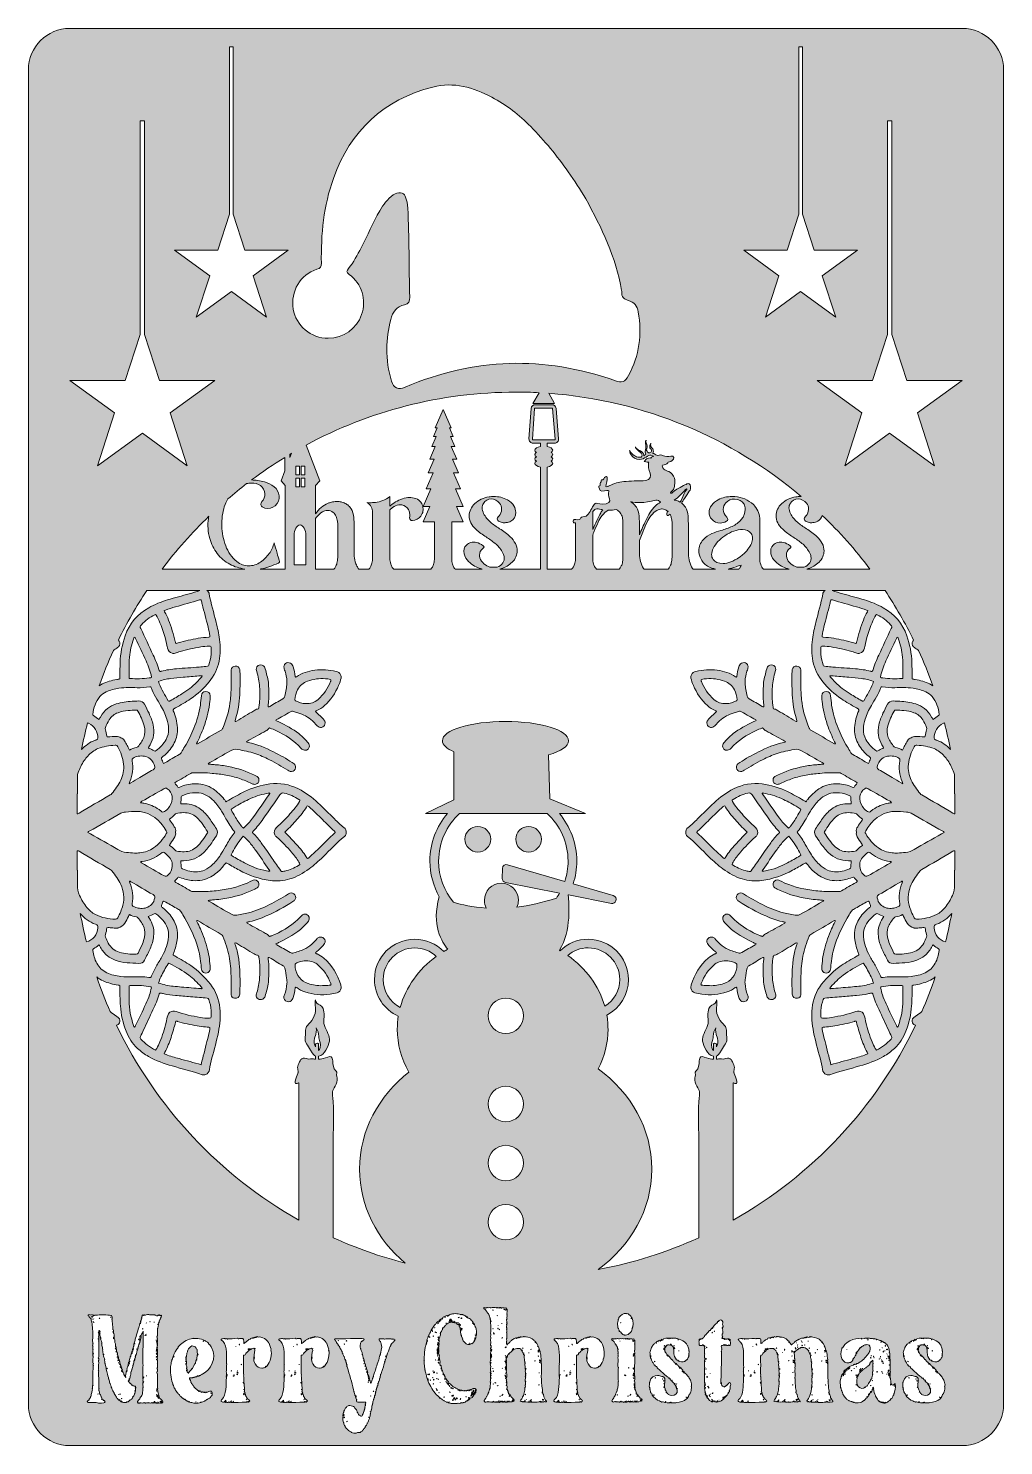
# Model space of a CAD drawing. Header units: centimetres. Extents: x 0.6 to 13.4, y -19.3 to -0.7.
import ezdxf

# ---------------------------------------------------------------- set-up
doc = ezdxf.new("R2010")
doc.units = ezdxf.units.CM
doc.header["$MEASUREMENT"] = 0
doc.layers.add('Layer 1', color=7, linetype='Continuous')

# ---------------------------------------------------------------- blocks, each defined once
blk = doc.blocks.new('block 2')
at = {"layer": 'Layer 1', "true_color": 0x6f3415}
h = blk.add_hatch(color=36, dxfattribs=at)
h.dxf.hatch_style = 2
edge = h.paths.add_edge_path()
edge.add_spline(control_points=[(12.861, -0.67), (12.861, -0.67), (1.109, -0.67), (1.109, -0.67), (0.807, -0.67), (0.562, -0.915), (0.562, -1.217), (0.562, -1.217), (0.562, -18.798), (0.562, -18.798), (0.562, -19.1), (0.807, -19.345), (1.109, -19.345), (1.109, -19.345), (12.861, -19.345), (12.861, -19.345), (13.163, -19.345), (13.408, -19.1), (13.408, -18.798), (13.408, -18.798), (13.408, -1.217), (13.408, -1.217), (13.408, -0.915), (13.163, -0.67), (12.861, -0.67)], knot_values=[0, 0, 0, 0, 1, 1, 1, 2, 2, 2, 3, 3, 3, 4, 4, 4, 5, 5, 5, 6, 6, 6, 7, 7, 7, 8, 8, 8, 8], degree=3, periodic=1)
h.paths.add_polyline_path([(10.558, -3.594), (10.712, -3.12), (10.712, -0.915), (10.757, -0.915), (10.757, -3.12), (10.911, -3.594), (11.483, -3.594), (11.02, -3.93), (11.197, -4.474), (10.734, -4.138), (10.272, -4.474), (10.449, -3.93), (9.986, -3.594)])
edge = h.paths.add_edge_path()
edge.add_spline(control_points=[(12.22, -8.818), (12.227, -8.825), (12.237, -8.831), (12.245, -8.837), (12.26, -8.846), (12.273, -8.856), (12.286, -8.866), (12.357, -9.018), (12.42, -9.174), (12.477, -9.333), (12.464, -9.325), (12.45, -9.317), (12.436, -9.309), (12.375, -9.28), (12.312, -9.261), (12.245, -9.251), (12.231, -9.249), (12.217, -9.247), (12.205, -9.242), (12.2, -9.23), (12.202, -9.217), (12.202, -9.206), (12.201, -9.146), (12.202, -9.086), (12.2, -9.027), (12.195, -8.906), (12.173, -8.788), (12.133, -8.674), (12.078, -8.51), (11.972, -8.39), (11.823, -8.306), (11.744, -8.261), (11.661, -8.226), (11.574, -8.2), (11.479, -8.173), (11.384, -8.147), (11.289, -8.12), (11.241, -8.107), (11.194, -8.094), (11.148, -8.077), (11.148, -8.077), (11.846, -8.077), (11.846, -8.077), (11.985, -8.287), (12.111, -8.505), (12.223, -8.733), (12.218, -8.736), (12.214, -8.741), (12.211, -8.746), (12.196, -8.769), (12.2, -8.798), (12.22, -8.818)], knot_values=[0, 0, 0, 0, 1, 1, 1, 2, 2, 2, 3, 3, 3, 4, 4, 4, 5, 5, 5, 6, 6, 6, 7, 7, 7, 8, 8, 8, 9, 9, 9, 10, 10, 10, 11, 11, 11, 12, 12, 12, 13, 13, 13, 14, 14, 14, 15, 15, 15, 16, 16, 16, 17, 17, 17, 17], degree=3, periodic=1)
edge = h.paths.add_edge_path()
edge.add_spline(control_points=[(12.552, -9.725), (12.526, -9.739), (12.503, -9.757), (12.477, -9.777), (12.469, -9.762), (12.461, -9.749), (12.454, -9.736), (12.407, -9.655), (12.339, -9.6), (12.25, -9.572), (12.182, -9.55), (12.111, -9.541), (12.04, -9.537), (12.012, -9.536), (11.985, -9.535), (11.958, -9.533), (11.922, -9.531), (11.895, -9.546), (11.878, -9.577), (11.858, -9.616), (11.838, -9.655), (11.819, -9.695), (11.796, -9.744), (11.777, -9.795), (11.765, -9.849), (11.743, -9.942), (11.757, -10.029), (11.805, -10.111), (11.81, -10.12), (11.816, -10.129), (11.822, -10.138), (11.827, -10.149), (11.826, -10.154), (11.816, -10.158), (11.793, -10.165), (11.772, -10.175), (11.752, -10.188), (11.742, -10.195), (11.735, -10.193), (11.726, -10.187), (11.672, -10.147), (11.627, -10.098), (11.594, -10.039), (11.571, -9.996), (11.559, -9.95), (11.561, -9.902), (11.562, -9.858), (11.57, -9.814), (11.584, -9.772), (11.604, -9.709), (11.632, -9.651), (11.666, -9.594), (11.711, -9.517), (11.759, -9.442), (11.79, -9.357), (11.793, -9.348), (11.799, -9.345), (11.809, -9.347), (11.864, -9.356), (11.921, -9.358), (11.976, -9.358), (12.013, -9.357), (12.05, -9.357), (12.087, -9.357), (12.13, -9.357), (12.173, -9.358), (12.215, -9.365), (12.273, -9.374), (12.33, -9.387), (12.382, -9.414), (12.413, -9.43), (12.443, -9.449), (12.465, -9.475), (12.523, -9.543), (12.55, -9.623), (12.559, -9.71), (12.56, -9.717), (12.558, -9.722), (12.552, -9.725)], knot_values=[0, 0, 0, 0, 1, 1, 1, 2, 2, 2, 3, 3, 3, 4, 4, 4, 5, 5, 5, 6, 6, 6, 7, 7, 7, 8, 8, 8, 9, 9, 9, 10, 10, 10, 11, 11, 11, 12, 12, 12, 13, 13, 13, 14, 14, 14, 15, 15, 15, 16, 16, 16, 17, 17, 17, 18, 18, 18, 19, 19, 19, 20, 20, 20, 21, 21, 21, 22, 22, 22, 23, 23, 23, 24, 24, 24, 25, 25, 25, 26, 26, 26, 26], degree=3, periodic=1)
edge = h.paths.add_edge_path()
edge.add_spline(control_points=[(12.615, -9.827), (12.62, -9.825), (12.624, -9.823), (12.628, -9.822), (12.658, -9.937), (12.685, -10.054), (12.708, -10.172), (12.658, -10.119), (12.599, -10.077), (12.529, -10.05), (12.523, -10.049), (12.518, -10.046), (12.512, -10.044), (12.501, -10.04), (12.496, -10.033), (12.495, -10.02), (12.491, -9.979), (12.505, -9.943), (12.524, -9.908), (12.545, -9.87), (12.576, -9.844), (12.615, -9.827)], knot_values=[0, 0, 0, 0, 1, 1, 1, 2, 2, 2, 3, 3, 3, 4, 4, 4, 5, 5, 5, 6, 6, 6, 7, 7, 7, 7], degree=3, periodic=1)
edge = h.paths.add_edge_path()
edge.add_spline(control_points=[(11.593, -13.769), (11.586, -13.738), (11.58, -13.708), (11.573, -13.678), (11.569, -13.659), (11.559, -13.646), (11.543, -13.635), (11.518, -13.618), (11.492, -13.614), (11.462, -13.625), (11.359, -13.662), (11.252, -13.684), (11.144, -13.703), (11.105, -13.711), (11.064, -13.714), (11.023, -13.713), (11.002, -13.713), (11, -13.712), (11, -13.692), (11, -13.665), (10.999, -13.639), (11.001, -13.613), (11.004, -13.563), (11.015, -13.514), (11.032, -13.467), (11.035, -13.456), (11.042, -13.45), (11.055, -13.448), (11.088, -13.446), (11.121, -13.443), (11.154, -13.44), (11.194, -13.437), (11.233, -13.434), (11.272, -13.43), (11.338, -13.425), (11.405, -13.418), (11.471, -13.413), (11.521, -13.409), (11.571, -13.403), (11.619, -13.391), (11.635, -13.388), (11.652, -13.385), (11.668, -13.381), (11.677, -13.378), (11.681, -13.383), (11.684, -13.39), (11.685, -13.392), (11.686, -13.394), (11.687, -13.396), (11.706, -13.468), (11.735, -13.536), (11.767, -13.602), (11.808, -13.691), (11.85, -13.779), (11.892, -13.867), (11.905, -13.895), (11.917, -13.924), (11.931, -13.952), (11.937, -13.965), (11.937, -13.975), (11.926, -13.987), (11.872, -14.048), (11.808, -14.097), (11.734, -14.133), (11.724, -14.126), (11.72, -14.118), (11.717, -14.11), (11.702, -14.081), (11.686, -14.053), (11.675, -14.024), (11.642, -13.94), (11.615, -13.855), (11.593, -13.769)], knot_values=[0, 0, 0, 0, 1, 1, 1, 2, 2, 2, 3, 3, 3, 4, 4, 4, 5, 5, 5, 6, 6, 6, 7, 7, 7, 8, 8, 8, 9, 9, 9, 10, 10, 10, 11, 11, 11, 12, 12, 12, 13, 13, 13, 14, 14, 14, 15, 15, 15, 16, 16, 16, 17, 17, 17, 18, 18, 18, 19, 19, 19, 20, 20, 20, 21, 21, 21, 22, 22, 22, 23, 23, 23, 24, 24, 24, 24], degree=3, periodic=1)
edge = h.paths.add_edge_path()
edge.add_spline(control_points=[(11.618, -14.184), (11.61, -14.187), (11.603, -14.19), (11.595, -14.193), (11.538, -14.214), (11.479, -14.229), (11.421, -14.246), (11.327, -14.273), (11.23, -14.295), (11.133, -14.327), (11.123, -14.286), (11.114, -14.248), (11.104, -14.21), (11.078, -14.108), (11.052, -14.005), (11.026, -13.902), (11.022, -13.886), (11.019, -13.87), (11.016, -13.854), (11.013, -13.834), (11.017, -13.832), (11.033, -13.831), (11.047, -13.83), (11.061, -13.828), (11.075, -13.828), (11.112, -13.828), (11.149, -13.822), (11.185, -13.815), (11.272, -13.798), (11.36, -13.781), (11.445, -13.755), (11.446, -13.754), (11.447, -13.754), (11.449, -13.753), (11.465, -13.749), (11.468, -13.75), (11.471, -13.764), (11.485, -13.834), (11.509, -13.9), (11.529, -13.967), (11.55, -14.034), (11.577, -14.099), (11.61, -14.161), (11.614, -14.168), (11.62, -14.174), (11.618, -14.184)], knot_values=[0, 0, 0, 0, 1, 1, 1, 2, 2, 2, 3, 3, 3, 4, 4, 4, 5, 5, 5, 6, 6, 6, 7, 7, 7, 8, 8, 8, 9, 9, 9, 10, 10, 10, 11, 11, 11, 12, 12, 12, 13, 13, 13, 14, 14, 14, 15, 15, 15, 15], degree=3, periodic=1)
edge = h.paths.add_edge_path()
edge.add_spline(control_points=[(11.12, -13.321), (11.121, -13.312), (11.128, -13.306), (11.133, -13.3), (11.181, -13.242), (11.236, -13.192), (11.296, -13.146), (11.374, -13.086), (11.462, -13.04), (11.547, -12.99), (11.558, -12.984), (11.561, -12.985), (11.567, -12.996), (11.6, -13.052), (11.635, -13.107), (11.663, -13.167), (11.674, -13.193), (11.686, -13.219), (11.693, -13.25), (11.629, -13.271), (11.566, -13.286), (11.5, -13.292), (11.464, -13.295), (11.427, -13.299), (11.39, -13.302), (11.348, -13.306), (11.305, -13.309), (11.263, -13.313), (11.22, -13.317), (11.177, -13.32), (11.134, -13.323), (11.13, -13.323), (11.123, -13.328), (11.12, -13.321)], knot_values=[0, 0, 0, 0, 1, 1, 1, 2, 2, 2, 3, 3, 3, 4, 4, 4, 5, 5, 5, 6, 6, 6, 7, 7, 7, 8, 8, 8, 9, 9, 9, 10, 10, 10, 11, 11, 11, 11], degree=3, periodic=1)
edge = h.paths.add_edge_path()
edge.add_spline(control_points=[(11.86, -13.524), (11.841, -13.485), (11.825, -13.446), (11.812, -13.405), (11.803, -13.375), (11.795, -13.343), (11.787, -13.312), (11.786, -13.306), (11.789, -13.3), (11.796, -13.299), (11.837, -13.292), (11.878, -13.286), (11.919, -13.284), (11.965, -13.283), (12.01, -13.284), (12.055, -13.284), (12.06, -13.284), (12.065, -13.284), (12.069, -13.284), (12.078, -13.284), (12.081, -13.29), (12.082, -13.298), (12.082, -13.306), (12.082, -13.315), (12.082, -13.323), (12.082, -13.375), (12.082, -13.428), (12.081, -13.48), (12.08, -13.592), (12.06, -13.702), (12.023, -13.808), (12.021, -13.817), (12.019, -13.826), (12.011, -13.833), (12, -13.83), (11.999, -13.819), (11.995, -13.811), (11.95, -13.716), (11.905, -13.62), (11.86, -13.524)], knot_values=[0, 0, 0, 0, 1, 1, 1, 2, 2, 2, 3, 3, 3, 4, 4, 4, 5, 5, 5, 6, 6, 6, 7, 7, 7, 8, 8, 8, 9, 9, 9, 10, 10, 10, 11, 11, 11, 12, 12, 12, 13, 13, 13, 13], degree=3, periodic=1)
edge = h.paths.add_edge_path()
edge.add_spline(control_points=[(12.029, -13.168), (11.995, -13.167), (11.96, -13.168), (11.926, -13.168), (11.891, -13.168), (11.857, -13.17), (11.822, -13.176), (11.798, -13.179), (11.795, -13.181), (11.785, -13.155), (11.766, -13.106), (11.742, -13.06), (11.715, -13.015), (11.691, -12.972), (11.665, -12.931), (11.642, -12.888), (11.6, -12.811), (11.569, -12.73), (11.562, -12.642), (11.559, -12.602), (11.562, -12.563), (11.576, -12.526), (11.606, -12.447), (11.66, -12.385), (11.728, -12.337), (11.736, -12.331), (11.743, -12.331), (11.751, -12.336), (11.774, -12.351), (11.799, -12.361), (11.828, -12.372), (11.818, -12.39), (11.809, -12.405), (11.801, -12.421), (11.764, -12.488), (11.748, -12.558), (11.758, -12.634), (11.765, -12.691), (11.781, -12.746), (11.805, -12.798), (11.828, -12.849), (11.853, -12.899), (11.879, -12.949), (11.894, -12.978), (11.919, -12.992), (11.952, -12.991), (12.004, -12.989), (12.057, -12.986), (12.109, -12.982), (12.162, -12.977), (12.215, -12.966), (12.265, -12.947), (12.302, -12.934), (12.337, -12.916), (12.368, -12.89), (12.405, -12.86), (12.435, -12.823), (12.458, -12.781), (12.464, -12.77), (12.469, -12.758), (12.479, -12.748), (12.503, -12.767), (12.525, -12.785), (12.551, -12.797), (12.56, -12.802), (12.56, -12.81), (12.559, -12.819), (12.552, -12.878), (12.536, -12.935), (12.507, -12.989), (12.477, -13.045), (12.433, -13.086), (12.375, -13.114), (12.316, -13.142), (12.254, -13.155), (12.19, -13.162), (12.137, -13.168), (12.083, -13.169), (12.029, -13.168)], knot_values=[0, 0, 0, 0, 1, 1, 1, 2, 2, 2, 3, 3, 3, 4, 4, 4, 5, 5, 5, 6, 6, 6, 7, 7, 7, 8, 8, 8, 9, 9, 9, 10, 10, 10, 11, 11, 11, 12, 12, 12, 13, 13, 13, 14, 14, 14, 15, 15, 15, 16, 16, 16, 17, 17, 17, 18, 18, 18, 19, 19, 19, 20, 20, 20, 21, 21, 21, 22, 22, 22, 23, 23, 23, 24, 24, 24, 25, 25, 25, 26, 26, 26, 26], degree=3, periodic=1)
edge = h.paths.add_edge_path()
edge.add_spline(control_points=[(11.396, -11.72), (11.397, -11.733), (11.391, -11.739), (11.38, -11.744), (11.316, -11.772), (11.249, -11.787), (11.179, -11.783), (11.147, -11.781), (11.118, -11.775), (11.089, -11.762), (11.047, -11.743), (11.011, -11.716), (10.978, -11.685), (10.933, -11.642), (10.895, -11.593), (10.863, -11.539), (10.84, -11.5), (10.818, -11.461), (10.795, -11.422), (10.767, -11.371), (10.736, -11.322), (10.699, -11.276), (10.688, -11.263), (10.688, -11.262), (10.699, -11.249), (10.74, -11.197), (10.774, -11.141), (10.806, -11.084), (10.825, -11.051), (10.844, -11.018), (10.863, -10.985), (10.892, -10.936), (10.928, -10.891), (10.967, -10.85), (10.992, -10.824), (11.02, -10.801), (11.051, -10.783), (11.086, -10.762), (11.123, -10.747), (11.164, -10.743), (11.192, -10.739), (11.219, -10.743), (11.246, -10.744), (11.294, -10.747), (11.339, -10.763), (11.383, -10.782), (11.39, -10.784), (11.396, -10.789), (11.396, -10.797), (11.393, -10.826), (11.4, -10.854), (11.402, -10.887), (11.382, -10.889), (11.364, -10.888), (11.347, -10.888), (11.27, -10.889), (11.202, -10.912), (11.141, -10.958), (11.095, -10.993), (11.056, -11.035), (11.023, -11.082), (10.991, -11.126), (10.961, -11.172), (10.931, -11.218), (10.911, -11.247), (10.912, -11.278), (10.932, -11.308), (10.952, -11.339), (10.972, -11.37), (10.993, -11.401), (11.024, -11.447), (11.058, -11.491), (11.099, -11.531), (11.172, -11.603), (11.26, -11.638), (11.363, -11.638), (11.371, -11.638), (11.379, -11.637), (11.388, -11.638), (11.4, -11.638), (11.403, -11.641), (11.401, -11.653), (11.399, -11.675), (11.394, -11.697), (11.396, -11.72)], knot_values=[0, 0, 0, 0, 1, 1, 1, 2, 2, 2, 3, 3, 3, 4, 4, 4, 5, 5, 5, 6, 6, 6, 7, 7, 7, 8, 8, 8, 9, 9, 9, 10, 10, 10, 11, 11, 11, 12, 12, 12, 13, 13, 13, 14, 14, 14, 15, 15, 15, 16, 16, 16, 17, 17, 17, 18, 18, 18, 19, 19, 19, 20, 20, 20, 21, 21, 21, 22, 22, 22, 23, 23, 23, 24, 24, 24, 25, 25, 25, 26, 26, 26, 27, 27, 27, 28, 28, 28, 28], degree=3, periodic=1)
edge = h.paths.add_edge_path()
edge.add_spline(control_points=[(9.845, -11.656), (9.873, -11.61), (9.905, -11.567), (9.941, -11.526), (10.002, -11.457), (10.064, -11.388), (10.136, -11.328), (10.141, -11.323), (10.147, -11.318), (10.151, -11.313), (10.156, -11.307), (10.16, -11.302), (10.163, -11.295), (10.176, -11.263), (10.168, -11.224), (10.14, -11.201), (10.076, -11.145), (10.018, -11.084), (9.962, -11.021), (9.915, -10.97), (9.872, -10.916), (9.837, -10.856), (9.829, -10.842), (9.83, -10.839), (9.844, -10.83), (9.904, -10.791), (9.97, -10.764), (10.04, -10.747), (10.063, -10.741), (10.079, -10.746), (10.094, -10.768), (10.167, -10.875), (10.242, -10.981), (10.316, -11.087), (10.355, -11.143), (10.396, -11.197), (10.443, -11.246), (10.449, -11.251), (10.454, -11.255), (10.456, -11.264), (10.453, -11.268), (10.449, -11.273), (10.445, -11.277), (10.407, -11.316), (10.372, -11.358), (10.34, -11.403), (10.292, -11.471), (10.244, -11.539), (10.197, -11.608), (10.159, -11.662), (10.121, -11.715), (10.084, -11.769), (10.077, -11.779), (10.07, -11.784), (10.058, -11.78), (10.04, -11.776), (10.022, -11.773), (10.005, -11.768), (9.943, -11.749), (9.885, -11.723), (9.832, -11.686), (9.832, -11.673), (9.84, -11.665), (9.845, -11.656)], knot_values=[0, 0, 0, 0, 1, 1, 1, 2, 2, 2, 3, 3, 3, 4, 4, 4, 5, 5, 5, 6, 6, 6, 7, 7, 7, 8, 8, 8, 9, 9, 9, 10, 10, 10, 11, 11, 11, 12, 12, 12, 13, 13, 13, 14, 14, 14, 15, 15, 15, 16, 16, 16, 17, 17, 17, 18, 18, 18, 19, 19, 19, 20, 20, 20, 21, 21, 21, 21], degree=3, periodic=1)
edge = h.paths.add_edge_path()
edge.add_spline(control_points=[(9.749, -11.588), (9.744, -11.596), (9.741, -11.605), (9.732, -11.61), (9.722, -11.608), (9.715, -11.601), (9.709, -11.594), (9.673, -11.562), (9.638, -11.53), (9.604, -11.497), (9.525, -11.421), (9.45, -11.341), (9.369, -11.268), (9.367, -11.267), (9.367, -11.264), (9.366, -11.262), (9.368, -11.254), (9.375, -11.251), (9.38, -11.246), (9.404, -11.223), (9.428, -11.2), (9.452, -11.177), (9.508, -11.122), (9.564, -11.066), (9.62, -11.012), (9.651, -10.982), (9.683, -10.953), (9.715, -10.925), (9.72, -10.92), (9.725, -10.914), (9.734, -10.914), (9.737, -10.919), (9.742, -10.925), (9.745, -10.931), (9.782, -10.99), (9.823, -11.045), (9.87, -11.095), (9.919, -11.148), (9.965, -11.202), (10.019, -11.25), (10.031, -11.261), (10.031, -11.264), (10.018, -11.275), (9.967, -11.321), (9.921, -11.373), (9.875, -11.424), (9.828, -11.474), (9.785, -11.529), (9.749, -11.588)], knot_values=[0, 0, 0, 0, 1, 1, 1, 2, 2, 2, 3, 3, 3, 4, 4, 4, 5, 5, 5, 6, 6, 6, 7, 7, 7, 8, 8, 8, 9, 9, 9, 10, 10, 10, 11, 11, 11, 12, 12, 12, 13, 13, 13, 14, 14, 14, 15, 15, 15, 16, 16, 16, 16], degree=3, periodic=1)
edge = h.paths.add_edge_path()
edge.add_spline(control_points=[(10.228, -10.753), (10.227, -10.749), (10.229, -10.746), (10.233, -10.746), (10.235, -10.745), (10.238, -10.745), (10.24, -10.746), (10.323, -10.761), (10.404, -10.785), (10.482, -10.819), (10.549, -10.848), (10.611, -10.885), (10.674, -10.921), (10.692, -10.932), (10.711, -10.942), (10.729, -10.954), (10.737, -10.958), (10.739, -10.964), (10.734, -10.972), (10.719, -10.998), (10.703, -11.025), (10.688, -11.052), (10.663, -11.097), (10.636, -11.14), (10.603, -11.18), (10.595, -11.19), (10.588, -11.201), (10.575, -11.208), (10.53, -11.169), (10.49, -11.126), (10.455, -11.078), (10.379, -10.974), (10.306, -10.868), (10.234, -10.762), (10.231, -10.759), (10.229, -10.756), (10.228, -10.753)], knot_values=[0, 0, 0, 0, 1, 1, 1, 2, 2, 2, 3, 3, 3, 4, 4, 4, 5, 5, 5, 6, 6, 6, 7, 7, 7, 8, 8, 8, 9, 9, 9, 10, 10, 10, 11, 11, 11, 12, 12, 12, 12], degree=3, periodic=1)
edge = h.paths.add_edge_path()
edge.add_spline(control_points=[(10.24, -11.753), (10.297, -11.67), (10.355, -11.586), (10.413, -11.504), (10.441, -11.462), (10.471, -11.423), (10.505, -11.385), (10.527, -11.361), (10.55, -11.337), (10.578, -11.315), (10.591, -11.331), (10.604, -11.345), (10.615, -11.36), (10.662, -11.419), (10.696, -11.486), (10.733, -11.551), (10.74, -11.562), (10.738, -11.566), (10.725, -11.573), (10.671, -11.604), (10.618, -11.636), (10.563, -11.665), (10.471, -11.716), (10.373, -11.751), (10.27, -11.773), (10.256, -11.775), (10.243, -11.778), (10.229, -11.777), (10.228, -11.765), (10.235, -11.76), (10.24, -11.753)], knot_values=[0, 0, 0, 0, 1, 1, 1, 2, 2, 2, 3, 3, 3, 4, 4, 4, 5, 5, 5, 6, 6, 6, 7, 7, 7, 8, 8, 8, 9, 9, 9, 10, 10, 10, 10], degree=3, periodic=1)
edge = h.paths.add_edge_path()
edge.add_spline(control_points=[(11.355, -11.519), (11.291, -11.52), (11.237, -11.498), (11.19, -11.455), (11.132, -11.402), (11.091, -11.337), (11.049, -11.271), (11.045, -11.265), (11.045, -11.258), (11.05, -11.252), (11.07, -11.221), (11.09, -11.19), (11.111, -11.16), (11.135, -11.126), (11.162, -11.094), (11.193, -11.066), (11.216, -11.046), (11.24, -11.03), (11.269, -11.02), (11.332, -10.996), (11.397, -11.003), (11.462, -11.015), (11.468, -11.016), (11.473, -11.02), (11.476, -11.025), (11.497, -11.051), (11.523, -11.072), (11.551, -11.091), (11.545, -11.1), (11.54, -11.108), (11.535, -11.116), (11.519, -11.14), (11.502, -11.165), (11.486, -11.19), (11.472, -11.212), (11.462, -11.234), (11.469, -11.261), (11.47, -11.264), (11.469, -11.268), (11.468, -11.271), (11.464, -11.29), (11.47, -11.306), (11.479, -11.322), (11.496, -11.354), (11.517, -11.383), (11.537, -11.412), (11.542, -11.419), (11.549, -11.424), (11.549, -11.436), (11.521, -11.452), (11.497, -11.474), (11.476, -11.5), (11.47, -11.507), (11.463, -11.51), (11.454, -11.511), (11.421, -11.517), (11.388, -11.519), (11.355, -11.519)], knot_values=[0, 0, 0, 0, 1, 1, 1, 2, 2, 2, 3, 3, 3, 4, 4, 4, 5, 5, 5, 6, 6, 6, 7, 7, 7, 8, 8, 8, 9, 9, 9, 10, 10, 10, 11, 11, 11, 12, 12, 12, 13, 13, 13, 14, 14, 14, 15, 15, 15, 16, 16, 16, 17, 17, 17, 18, 18, 18, 19, 19, 19, 19], degree=3, periodic=1)
edge = h.paths.add_edge_path()
edge.add_spline(control_points=[(12.072, -10.596), (12.075, -10.602), (12.077, -10.609), (12.082, -10.623), (12.07, -10.617), (12.065, -10.614), (12.059, -10.611), (12.02, -10.588), (11.981, -10.565), (11.942, -10.543), (11.883, -10.508), (11.824, -10.472), (11.764, -10.438), (11.748, -10.429), (11.742, -10.418), (11.744, -10.401), (11.749, -10.357), (11.768, -10.322), (11.803, -10.295), (11.851, -10.259), (11.905, -10.252), (11.962, -10.261), (11.986, -10.266), (12.008, -10.273), (12.028, -10.287), (12.041, -10.295), (12.044, -10.304), (12.041, -10.32), (12.024, -10.415), (12.035, -10.507), (12.072, -10.596)], knot_values=[0, 0, 0, 0, 1, 1, 1, 2, 2, 2, 3, 3, 3, 4, 4, 4, 5, 5, 5, 6, 6, 6, 7, 7, 7, 8, 8, 8, 9, 9, 9, 10, 10, 10, 10], degree=3, periodic=1)
edge = h.paths.add_edge_path()
edge.add_spline(control_points=[(11.912, -10.855), (11.919, -10.859), (11.927, -10.861), (11.933, -10.873), (11.917, -10.875), (11.903, -10.878), (11.889, -10.88), (11.815, -10.893), (11.748, -10.92), (11.687, -10.964), (11.674, -10.973), (11.662, -10.983), (11.65, -10.993), (11.643, -10.998), (11.635, -10.999), (11.627, -10.995), (11.618, -10.991), (11.609, -10.987), (11.602, -10.982), (11.578, -10.967), (11.562, -10.944), (11.547, -10.922), (11.519, -10.882), (11.51, -10.837), (11.516, -10.789), (11.522, -10.747), (11.544, -10.714), (11.579, -10.69), (11.591, -10.68), (11.604, -10.677), (11.618, -10.687), (11.619, -10.689), (11.622, -10.69), (11.624, -10.691), (11.72, -10.745), (11.816, -10.8), (11.912, -10.855)], knot_values=[0, 0, 0, 0, 1, 1, 1, 2, 2, 2, 3, 3, 3, 4, 4, 4, 5, 5, 5, 6, 6, 6, 7, 7, 7, 8, 8, 8, 9, 9, 9, 10, 10, 10, 11, 11, 11, 12, 12, 12, 12], degree=3, periodic=1)
edge = h.paths.add_edge_path()
edge.add_spline(control_points=[(11.602, -11.543), (11.633, -11.519), (11.635, -11.52), (11.666, -11.545), (11.738, -11.602), (11.819, -11.636), (11.91, -11.647), (11.914, -11.647), (11.919, -11.648), (11.924, -11.65), (11.926, -11.65), (11.928, -11.652), (11.928, -11.654), (11.929, -11.656), (11.928, -11.658), (11.927, -11.66), (11.924, -11.663), (11.921, -11.664), (11.918, -11.666), (11.817, -11.724), (11.715, -11.781), (11.615, -11.839), (11.602, -11.846), (11.592, -11.844), (11.582, -11.837), (11.537, -11.806), (11.514, -11.764), (11.514, -11.685), (11.515, -11.639), (11.547, -11.584), (11.602, -11.543)], knot_values=[0, 0, 0, 0, 1, 1, 1, 2, 2, 2, 3, 3, 3, 4, 4, 4, 5, 5, 5, 6, 6, 6, 7, 7, 7, 8, 8, 8, 9, 9, 9, 10, 10, 10, 10], degree=3, periodic=1)
edge = h.paths.add_edge_path()
edge.add_spline(control_points=[(12.042, -12.206), (12.044, -12.22), (12.041, -12.229), (12.03, -12.236), (12.017, -12.244), (12.005, -12.251), (11.992, -12.256), (11.971, -12.263), (11.95, -12.265), (11.928, -12.266), (11.874, -12.269), (11.825, -12.252), (11.786, -12.214), (11.761, -12.19), (11.749, -12.159), (11.744, -12.125), (11.742, -12.106), (11.749, -12.095), (11.766, -12.085), (11.863, -12.029), (11.96, -11.971), (12.058, -11.914), (12.064, -11.911), (12.069, -11.904), (12.077, -11.907), (12.081, -11.915), (12.076, -11.921), (12.073, -11.927), (12.035, -12.017), (12.024, -12.11), (12.042, -12.206)], knot_values=[0, 0, 0, 0, 1, 1, 1, 2, 2, 2, 3, 3, 3, 4, 4, 4, 5, 5, 5, 6, 6, 6, 7, 7, 7, 8, 8, 8, 9, 9, 9, 10, 10, 10, 10], degree=3, periodic=1)
edge = h.paths.add_edge_path()
edge.add_spline(control_points=[(12.393, -12.643), (12.382, -12.671), (12.37, -12.698), (12.355, -12.724), (12.323, -12.783), (12.275, -12.823), (12.21, -12.843), (12.137, -12.864), (12.062, -12.87), (11.987, -12.871), (11.974, -12.871), (11.968, -12.864), (11.963, -12.854), (11.943, -12.815), (11.923, -12.776), (11.906, -12.735), (11.894, -12.704), (11.884, -12.672), (11.877, -12.639), (11.869, -12.599), (11.872, -12.559), (11.885, -12.52), (11.902, -12.47), (11.933, -12.43), (11.965, -12.389), (11.97, -12.383), (11.977, -12.378), (11.986, -12.377), (12.018, -12.374), (12.047, -12.361), (12.076, -12.348), (12.085, -12.354), (12.087, -12.364), (12.091, -12.373), (12.105, -12.403), (12.12, -12.433), (12.137, -12.462), (12.156, -12.496), (12.192, -12.508), (12.225, -12.524), (12.229, -12.526), (12.234, -12.525), (12.239, -12.525), (12.265, -12.524), (12.291, -12.526), (12.317, -12.522), (12.335, -12.52), (12.352, -12.516), (12.374, -12.52), (12.378, -12.553), (12.382, -12.583), (12.394, -12.612), (12.398, -12.623), (12.397, -12.633), (12.393, -12.643)], knot_values=[0, 0, 0, 0, 1, 1, 1, 2, 2, 2, 3, 3, 3, 4, 4, 4, 5, 5, 5, 6, 6, 6, 7, 7, 7, 8, 8, 8, 9, 9, 9, 10, 10, 10, 11, 11, 11, 12, 12, 12, 13, 13, 13, 14, 14, 14, 15, 15, 15, 16, 16, 16, 17, 17, 17, 18, 18, 18, 18], degree=3, periodic=1)
edge = h.paths.add_edge_path()
edge.add_spline(control_points=[(12.117, -11.529), (12.081, -11.531), (12.045, -11.536), (12.01, -11.538), (11.986, -11.538), (11.962, -11.535), (11.939, -11.533), (11.873, -11.526), (11.813, -11.506), (11.759, -11.468), (11.689, -11.418), (11.635, -11.354), (11.591, -11.281), (11.582, -11.266), (11.584, -11.255), (11.592, -11.242), (11.626, -11.186), (11.666, -11.137), (11.713, -11.093), (11.787, -11.025), (11.874, -10.993), (11.973, -10.988), (12.025, -10.986), (12.077, -10.988), (12.129, -10.997), (12.15, -11.001), (12.171, -11.001), (12.191, -11.013), (12.329, -11.092), (12.468, -11.171), (12.607, -11.25), (12.613, -11.253), (12.62, -11.255), (12.623, -11.265), (12.612, -11.271), (12.601, -11.278), (12.589, -11.285), (12.469, -11.353), (12.349, -11.42), (12.229, -11.489), (12.194, -11.51), (12.158, -11.526), (12.117, -11.529)], knot_values=[0, 0, 0, 0, 1, 1, 1, 2, 2, 2, 3, 3, 3, 4, 4, 4, 5, 5, 5, 6, 6, 6, 7, 7, 7, 8, 8, 8, 9, 9, 9, 10, 10, 10, 11, 11, 11, 12, 12, 12, 13, 13, 13, 14, 14, 14, 14], degree=3, periodic=1)
edge = h.paths.add_edge_path()
edge.add_spline(control_points=[(12.107, -10.118), (12.098, -10.137), (12.089, -10.156), (12.078, -10.179), (12.046, -10.161), (12.016, -10.152), (11.984, -10.146), (11.976, -10.145), (11.971, -10.142), (11.966, -10.136), (11.936, -10.099), (11.907, -10.061), (11.889, -10.016), (11.868, -9.965), (11.869, -9.912), (11.883, -9.859), (11.901, -9.791), (11.933, -9.728), (11.965, -9.666), (11.97, -9.656), (11.977, -9.651), (11.988, -9.652), (12.023, -9.654), (12.059, -9.655), (12.094, -9.659), (12.14, -9.664), (12.184, -9.672), (12.227, -9.687), (12.277, -9.705), (12.315, -9.737), (12.344, -9.782), (12.364, -9.813), (12.379, -9.846), (12.393, -9.881), (12.397, -9.891), (12.398, -9.901), (12.394, -9.912), (12.383, -9.939), (12.378, -9.967), (12.375, -9.996), (12.374, -10.005), (12.371, -10.008), (12.362, -10.007), (12.325, -10.001), (12.288, -10.001), (12.251, -10), (12.228, -10), (12.206, -10.002), (12.189, -10.019), (12.185, -10.022), (12.18, -10.024), (12.176, -10.025), (12.159, -10.031), (12.148, -10.043), (12.14, -10.058), (12.129, -10.078), (12.118, -10.098), (12.107, -10.118)], knot_values=[0, 0, 0, 0, 1, 1, 1, 2, 2, 2, 3, 3, 3, 4, 4, 4, 5, 5, 5, 6, 6, 6, 7, 7, 7, 8, 8, 8, 9, 9, 9, 10, 10, 10, 11, 11, 11, 12, 12, 12, 13, 13, 13, 14, 14, 14, 15, 15, 15, 16, 16, 16, 17, 17, 17, 18, 18, 18, 19, 19, 19, 19], degree=3, periodic=1)
edge = h.paths.add_edge_path()
edge.add_spline(control_points=[(11.028, -8.811), (11.064, -8.814), (11.101, -8.813), (11.138, -8.82), (11.229, -8.836), (11.32, -8.855), (11.409, -8.882), (11.432, -8.889), (11.454, -8.896), (11.476, -8.904), (11.489, -8.908), (11.502, -8.909), (11.515, -8.904), (11.546, -8.891), (11.572, -8.873), (11.575, -8.836), (11.576, -8.83), (11.578, -8.824), (11.579, -8.818), (11.6, -8.709), (11.635, -8.604), (11.675, -8.501), (11.688, -8.466), (11.705, -8.434), (11.724, -8.402), (11.73, -8.392), (11.734, -8.391), (11.744, -8.396), (11.811, -8.43), (11.869, -8.474), (11.919, -8.53), (11.939, -8.552), (11.939, -8.552), (11.927, -8.579), (11.873, -8.695), (11.818, -8.812), (11.764, -8.928), (11.734, -8.991), (11.706, -9.056), (11.688, -9.124), (11.686, -9.128), (11.684, -9.133), (11.682, -9.137), (11.68, -9.142), (11.676, -9.144), (11.671, -9.144), (11.666, -9.143), (11.661, -9.142), (11.657, -9.141), (11.592, -9.123), (11.524, -9.115), (11.457, -9.109), (11.357, -9.1), (11.257, -9.093), (11.158, -9.086), (11.129, -9.084), (11.1, -9.081), (11.072, -9.077), (11.03, -9.072), (11.037, -9.076), (11.025, -9.037), (11.008, -8.984), (10.999, -8.93), (11, -8.878), (11, -8.878), (11, -8.839), (11, -8.839), (11, -8.812), (11.002, -8.809), (11.028, -8.811)], knot_values=[0, 0, 0, 0, 1, 1, 1, 2, 2, 2, 3, 3, 3, 4, 4, 4, 5, 5, 5, 6, 6, 6, 7, 7, 7, 8, 8, 8, 9, 9, 9, 10, 10, 10, 11, 11, 11, 12, 12, 12, 13, 13, 13, 14, 14, 14, 15, 15, 15, 16, 16, 16, 17, 17, 17, 18, 18, 18, 19, 19, 19, 20, 20, 20, 21, 21, 21, 22, 22, 22, 23, 23, 23, 23], degree=3, periodic=1)
edge = h.paths.add_edge_path()
edge.add_spline(control_points=[(11.016, -8.674), (11.024, -8.636), (11.032, -8.597), (11.041, -8.559), (11.067, -8.458), (11.093, -8.356), (11.119, -8.255), (11.123, -8.239), (11.126, -8.223), (11.131, -8.206), (11.132, -8.201), (11.136, -8.199), (11.142, -8.2), (11.145, -8.2), (11.149, -8.202), (11.152, -8.202), (11.258, -8.233), (11.365, -8.262), (11.471, -8.293), (11.515, -8.306), (11.56, -8.32), (11.604, -8.335), (11.62, -8.34), (11.621, -8.343), (11.614, -8.357), (11.595, -8.393), (11.575, -8.429), (11.561, -8.466), (11.527, -8.559), (11.496, -8.653), (11.473, -8.749), (11.472, -8.755), (11.471, -8.761), (11.469, -8.766), (11.467, -8.771), (11.464, -8.774), (11.458, -8.774), (11.45, -8.771), (11.442, -8.769), (11.434, -8.766), (11.347, -8.741), (11.259, -8.722), (11.17, -8.707), (11.124, -8.699), (11.077, -8.695), (11.031, -8.693), (11.015, -8.693), (11.012, -8.69), (11.016, -8.674)], knot_values=[0, 0, 0, 0, 1, 1, 1, 2, 2, 2, 3, 3, 3, 4, 4, 4, 5, 5, 5, 6, 6, 6, 7, 7, 7, 8, 8, 8, 9, 9, 9, 10, 10, 10, 11, 11, 11, 12, 12, 12, 13, 13, 13, 14, 14, 14, 15, 15, 15, 16, 16, 16, 16], degree=3, periodic=1)
edge = h.paths.add_edge_path()
edge.add_spline(control_points=[(11.997, -8.708), (12, -8.702), (12.001, -8.693), (12.013, -8.69), (12.044, -8.765), (12.062, -8.843), (12.073, -8.922), (12.087, -9.021), (12.081, -9.121), (12.082, -9.222), (12.082, -9.236), (12.079, -9.238), (12.065, -9.238), (12.025, -9.239), (11.984, -9.239), (11.944, -9.239), (11.9, -9.239), (11.858, -9.236), (11.815, -9.229), (11.805, -9.227), (11.794, -9.226), (11.786, -9.218), (11.8, -9.143), (11.826, -9.073), (11.858, -9.005), (11.904, -8.906), (11.951, -8.807), (11.997, -8.708)], knot_values=[0, 0, 0, 0, 1, 1, 1, 2, 2, 2, 3, 3, 3, 4, 4, 4, 5, 5, 5, 6, 6, 6, 7, 7, 7, 8, 8, 8, 9, 9, 9, 9], degree=3, periodic=1)
edge = h.paths.add_edge_path()
edge.add_spline(control_points=[(11.13, -9.201), (11.141, -9.201), (11.151, -9.201), (11.162, -9.202), (11.23, -9.208), (11.299, -9.215), (11.368, -9.22), (11.424, -9.224), (11.48, -9.228), (11.535, -9.236), (11.588, -9.244), (11.64, -9.255), (11.694, -9.275), (11.69, -9.287), (11.688, -9.296), (11.684, -9.305), (11.655, -9.385), (11.609, -9.456), (11.567, -9.529), (11.566, -9.53), (11.566, -9.531), (11.565, -9.532), (11.56, -9.537), (11.555, -9.538), (11.549, -9.535), (11.546, -9.534), (11.543, -9.531), (11.54, -9.53), (11.488, -9.5), (11.437, -9.47), (11.386, -9.44), (11.314, -9.396), (11.249, -9.345), (11.19, -9.285), (11.167, -9.263), (11.146, -9.238), (11.125, -9.214), (11.123, -9.212), (11.121, -9.208), (11.121, -9.205), (11.122, -9.2), (11.126, -9.201), (11.13, -9.201)], knot_values=[0, 0, 0, 0, 1, 1, 1, 2, 2, 2, 3, 3, 3, 4, 4, 4, 5, 5, 5, 6, 6, 6, 7, 7, 7, 8, 8, 8, 9, 9, 9, 10, 10, 10, 11, 11, 11, 12, 12, 12, 13, 13, 13, 14, 14, 14, 14], degree=3, periodic=1)
edge = h.paths.add_edge_path()
edge.add_spline(control_points=[(10.815, -7.794), (10.867, -7.78), (10.916, -7.755), (10.96, -7.719), (11.008, -7.68), (11.035, -7.631), (11.042, -7.57), (11.042, -7.565), (11.043, -7.561), (11.043, -7.556), (11.043, -7.521), (11.035, -7.489), (11.019, -7.459), (11.001, -7.425), (10.978, -7.395), (10.95, -7.369), (10.908, -7.329), (10.862, -7.294), (10.811, -7.263), (10.768, -7.237), (10.728, -7.208), (10.691, -7.177), (10.653, -7.145), (10.623, -7.107), (10.601, -7.062), (10.588, -7.036), (10.581, -7.011), (10.581, -6.988), (10.581, -6.968), (10.587, -6.949), (10.597, -6.932), (10.622, -6.892), (10.657, -6.872), (10.7, -6.871), (10.743, -6.871), (10.781, -6.89), (10.812, -6.928), (10.829, -6.95), (10.838, -6.975), (10.838, -7.004), (10.838, -7.004), (10.838, -7.011), (10.838, -7.011), (10.836, -7.042), (10.825, -7.069), (10.805, -7.092), (10.803, -7.094), (10.802, -7.096), (10.8, -7.098), (10.795, -7.103), (10.789, -7.11), (10.783, -7.118), (10.778, -7.127), (10.778, -7.137), (10.783, -7.148), (10.789, -7.159), (10.801, -7.168), (10.819, -7.174), (10.838, -7.181), (10.855, -7.184), (10.872, -7.184), (10.88, -7.184), (10.887, -7.183), (10.895, -7.182), (10.92, -7.18), (10.941, -7.173), (10.959, -7.164), (10.99, -7.147), (11.01, -7.121), (11.019, -7.087), (11.246, -7.305), (11.457, -7.542), (11.646, -7.794), (11.646, -7.794), (10.815, -7.794), (10.815, -7.794)], knot_values=[0, 0, 0, 0, 1, 1, 1, 2, 2, 2, 3, 3, 3, 4, 4, 4, 5, 5, 5, 6, 6, 6, 7, 7, 7, 8, 8, 8, 9, 9, 9, 10, 10, 10, 11, 11, 11, 12, 12, 12, 13, 13, 13, 14, 14, 14, 15, 15, 15, 16, 16, 16, 17, 17, 17, 18, 18, 18, 19, 19, 19, 20, 20, 20, 21, 21, 21, 22, 22, 22, 23, 23, 23, 24, 24, 24, 25, 25, 25, 25], degree=3, periodic=1)
edge = h.paths.add_edge_path()
edge.add_spline(control_points=[(10.603, -7.496), (10.6, -7.493), (10.598, -7.49), (10.595, -7.487), (10.569, -7.466), (10.538, -7.451), (10.504, -7.444), (10.492, -7.442), (10.481, -7.44), (10.469, -7.44), (10.457, -7.44), (10.445, -7.442), (10.434, -7.444), (10.41, -7.449), (10.39, -7.46), (10.373, -7.478), (10.344, -7.508), (10.334, -7.546), (10.343, -7.593), (10.352, -7.634), (10.372, -7.668), (10.402, -7.696), (10.455, -7.743), (10.508, -7.775), (10.561, -7.789), (10.569, -7.791), (10.575, -7.792), (10.583, -7.794), (10.583, -7.794), (10.244, -7.794), (10.244, -7.794), (10.229, -7.782), (10.217, -7.762), (10.208, -7.733), (10.199, -7.707), (10.196, -7.681), (10.196, -7.654), (10.196, -7.654), (10.196, -7.149), (10.196, -7.149), (10.196, -7.08), (10.173, -7.017), (10.127, -6.96), (10.127, -6.96), (10.122, -6.954), (10.122, -6.954), (10.111, -6.942), (10.099, -6.932), (10.086, -6.922), (10.014, -6.866), (9.929, -6.838), (9.831, -6.838), (9.765, -6.838), (9.704, -6.853), (9.649, -6.881), (9.614, -6.899), (9.586, -6.923), (9.563, -6.952), (9.54, -6.981), (9.528, -7.012), (9.528, -7.048), (9.528, -7.082), (9.54, -7.112), (9.564, -7.139), (9.593, -7.171), (9.631, -7.188), (9.676, -7.188), (9.704, -7.188), (9.73, -7.181), (9.756, -7.165), (9.778, -7.151), (9.78, -7.133), (9.763, -7.112), (9.73, -7.078), (9.714, -7.044), (9.714, -7.009), (9.714, -6.975), (9.726, -6.946), (9.75, -6.921), (9.782, -6.888), (9.82, -6.872), (9.864, -6.872), (9.92, -6.872), (9.962, -6.895), (9.989, -6.941), (9.998, -6.957), (10.003, -6.979), (10.003, -7.007), (10.003, -7.056), (9.987, -7.1), (9.953, -7.141), (9.92, -7.181), (9.88, -7.212), (9.832, -7.232), (9.784, -7.253), (9.735, -7.272), (9.684, -7.286), (9.642, -7.298), (9.603, -7.312), (9.565, -7.327), (9.522, -7.345), (9.484, -7.371), (9.453, -7.405), (9.413, -7.448), (9.393, -7.498), (9.393, -7.554), (9.393, -7.593), (9.403, -7.63), (9.422, -7.666), (9.445, -7.709), (9.479, -7.742), (9.523, -7.764), (9.549, -7.778), (9.58, -7.788), (9.614, -7.794), (9.614, -7.794), (9.319, -7.794), (9.319, -7.794), (9.316, -7.792), (9.313, -7.79), (9.31, -7.787), (9.293, -7.758), (9.28, -7.727), (9.271, -7.695), (9.261, -7.663), (9.257, -7.63), (9.256, -7.597), (9.256, -7.597), (9.256, -7.451), (9.256, -7.451), (9.256, -7.451), (9.257, -7.348), (9.257, -7.348), (9.257, -7.348), (9.256, -7.246), (9.256, -7.246), (9.256, -7.178), (9.255, -7.129), (9.251, -7.099), (9.248, -7.05), (9.236, -7.01), (9.216, -6.979), (9.201, -6.958), (9.186, -6.941), (9.172, -6.929), (9.17, -6.927), (9.168, -6.926), (9.166, -6.925), (9.173, -6.914), (9.179, -6.905), (9.183, -6.898), (9.199, -6.871), (9.281, -6.749), (9.281, -6.749), (9.281, -6.749), (9.294, -6.709), (9.279, -6.684), (9.264, -6.659), (9.24, -6.672), (9.24, -6.672), (9.24, -6.672), (9.154, -6.71), (9.102, -6.744), (9.051, -6.778), (9.043, -6.792), (9.036, -6.795), (9.028, -6.799), (9.008, -6.797), (9.027, -6.776), (9.045, -6.756), (9.065, -6.751), (9.069, -6.719), (9.073, -6.688), (9.1, -6.61), (9.042, -6.544), (8.984, -6.477), (8.927, -6.521), (8.912, -6.433), (8.912, -6.433), (8.91, -6.42), (8.937, -6.422), (8.965, -6.423), (8.983, -6.398), (8.985, -6.394), (8.988, -6.391), (8.992, -6.384), (9.006, -6.382), (9.021, -6.381), (9.072, -6.36), (9.063, -6.325), (9.053, -6.289), (9.005, -6.321), (8.97, -6.312), (8.935, -6.303), (8.915, -6.304), (8.905, -6.292), (8.894, -6.28), (8.852, -6.309), (8.829, -6.291), (8.806, -6.273), (8.789, -6.27), (8.789, -6.27), (8.797, -6.249), (8.795, -6.234), (8.792, -6.225), (8.785, -6.205), (8.77, -6.2), (8.762, -6.179), (8.756, -6.163), (8.759, -6.147), (8.761, -6.137), (8.757, -6.144), (8.747, -6.158), (8.747, -6.177), (8.747, -6.183), (8.746, -6.19), (8.75, -6.197), (8.761, -6.217), (8.775, -6.214), (8.77, -6.242), (8.765, -6.27), (8.73, -6.263), (8.73, -6.263), (8.73, -6.263), (8.708, -6.244), (8.706, -6.234), (8.704, -6.223), (8.71, -6.201), (8.712, -6.191), (8.715, -6.182), (8.715, -6.163), (8.702, -6.136), (8.69, -6.111), (8.7, -6.101), (8.702, -6.099), (8.7, -6.1), (8.683, -6.107), (8.69, -6.139), (8.699, -6.172), (8.699, -6.192), (8.69, -6.224), (8.681, -6.256), (8.689, -6.261), (8.697, -6.276), (8.692, -6.282), (8.684, -6.293), (8.669, -6.303), (8.67, -6.294), (8.668, -6.285), (8.664, -6.277), (8.664, -6.276), (8.663, -6.275), (8.662, -6.274), (8.662, -6.274), (8.661, -6.271), (8.661, -6.271), (8.661, -6.271), (8.659, -6.268), (8.659, -6.268), (8.658, -6.267), (8.657, -6.266), (8.656, -6.265), (8.656, -6.265), (8.652, -6.26), (8.652, -6.26), (8.65, -6.258), (8.649, -6.257), (8.647, -6.255), (8.646, -6.254), (8.644, -6.252), (8.642, -6.251), (8.642, -6.251), (8.637, -6.247), (8.637, -6.247), (8.635, -6.246), (8.633, -6.244), (8.631, -6.243), (8.631, -6.243), (8.626, -6.24), (8.626, -6.24), (8.622, -6.238), (8.619, -6.236), (8.615, -6.234), (8.612, -6.232), (8.608, -6.231), (8.605, -6.229), (8.598, -6.225), (8.591, -6.22), (8.585, -6.216), (8.578, -6.211), (8.573, -6.206), (8.567, -6.2), (8.565, -6.197), (8.563, -6.194), (8.561, -6.19), (8.56, -6.187), (8.559, -6.185), (8.559, -6.182), (8.558, -6.184), (8.558, -6.188), (8.559, -6.191), (8.561, -6.195), (8.562, -6.198), (8.564, -6.202), (8.569, -6.209), (8.574, -6.216), (8.58, -6.221), (8.586, -6.227), (8.592, -6.232), (8.599, -6.238), (8.602, -6.24), (8.605, -6.243), (8.608, -6.245), (8.612, -6.247), (8.615, -6.25), (8.618, -6.252), (8.63, -6.262), (8.64, -6.273), (8.644, -6.286), (8.646, -6.292), (8.646, -6.298), (8.644, -6.303), (8.644, -6.305), (8.643, -6.306), (8.643, -6.307), (8.642, -6.309), (8.642, -6.31), (8.641, -6.312), (8.64, -6.313), (8.64, -6.314), (8.639, -6.315), (8.638, -6.316), (8.638, -6.316), (8.637, -6.317), (8.637, -6.317), (8.637, -6.317), (8.637, -6.317), (8.637, -6.317), (8.637, -6.318), (8.637, -6.318), (8.637, -6.318), (8.637, -6.318), (8.637, -6.318), (8.628, -6.32), (8.618, -6.322), (8.606, -6.321), (8.564, -6.321), (8.516, -6.288), (8.482, -6.234), (8.482, -6.234), (8.482, -6.264), (8.502, -6.291), (8.521, -6.318), (8.559, -6.353), (8.616, -6.352), (8.673, -6.35), (8.728, -6.284), (8.763, -6.295), (8.794, -6.306), (8.796, -6.31), (8.796, -6.311), (8.796, -6.311), (8.766, -6.316), (8.759, -6.332), (8.759, -6.332), (8.715, -6.316), (8.675, -6.376), (8.675, -6.376), (8.706, -6.391), (8.733, -6.385), (8.733, -6.385), (8.722, -6.449), (8.741, -6.497), (8.76, -6.545), (8.77, -6.585), (8.73, -6.613), (8.69, -6.64), (8.625, -6.632), (8.622, -6.632), (8.618, -6.632), (8.484, -6.632), (8.405, -6.642), (8.326, -6.651), (8.3, -6.656), (8.199, -6.703), (8.199, -6.703), (8.158, -6.732), (8.171, -6.68), (8.184, -6.628), (8.194, -6.593), (8.184, -6.582), (8.173, -6.57), (8.153, -6.578), (8.141, -6.607), (8.129, -6.636), (8.109, -6.602), (8.108, -6.628), (8.108, -6.655), (8.089, -6.649), (8.093, -6.678), (8.099, -6.706), (8.069, -6.688), (8.078, -6.716), (8.086, -6.744), (8.092, -6.782), (8.149, -6.765), (8.206, -6.747), (8.208, -6.764), (8.208, -6.764), (8.208, -6.764), (8.196, -6.812), (8.21, -6.844), (8.225, -6.877), (8.231, -6.918), (8.174, -6.933), (8.116, -6.947), (8.046, -6.925), (8.04, -6.927), (8.035, -6.929), (8.022, -6.925), (7.996, -6.97), (7.995, -6.971), (7.994, -6.973), (7.993, -6.975), (7.965, -7.025), (7.936, -7.093), (7.892, -7.102), (7.848, -7.11), (7.84, -7.115), (7.838, -7.125), (7.837, -7.135), (7.809, -7.153), (7.775, -7.143), (7.773, -7.142), (7.771, -7.141), (7.769, -7.141), (7.741, -7.135), (7.73, -7.158), (7.741, -7.184), (7.741, -7.184), (7.741, -7.184), (7.742, -7.184), (7.744, -7.186), (7.752, -7.189), (7.769, -7.187), (7.769, -7.187), (7.769, -7.64), (7.769, -7.64), (7.769, -7.67), (7.766, -7.696), (7.76, -7.716), (7.754, -7.737), (7.748, -7.753), (7.741, -7.766), (7.734, -7.778), (7.727, -7.787), (7.722, -7.792), (7.722, -7.792), (7.72, -7.794), (7.72, -7.794), (7.72, -7.794), (7.395, -7.794), (7.395, -7.794), (7.395, -7.794), (7.395, -6.451), (7.395, -6.451), (7.438, -6.444), (7.468, -6.424), (7.468, -6.402), (7.468, -6.391), (7.461, -6.381), (7.449, -6.373), (7.461, -6.365), (7.468, -6.355), (7.468, -6.344), (7.468, -6.334), (7.461, -6.324), (7.449, -6.315), (7.461, -6.307), (7.468, -6.297), (7.468, -6.287), (7.468, -6.276), (7.461, -6.266), (7.449, -6.257), (7.461, -6.249), (7.468, -6.239), (7.468, -6.229), (7.468, -6.206), (7.438, -6.187), (7.395, -6.18), (7.395, -6.18), (7.395, -6.136), (7.395, -6.136), (7.395, -6.136), (7.493, -6.136), (7.493, -6.136), (7.508, -6.136), (7.522, -6.13), (7.532, -6.119), (7.542, -6.108), (7.547, -6.094), (7.546, -6.079), (7.546, -6.079), (7.512, -5.678), (7.512, -5.678), (7.509, -5.65), (7.486, -5.629), (7.459, -5.629), (7.459, -5.629), (7.239, -5.629), (7.239, -5.629), (7.211, -5.629), (7.188, -5.65), (7.185, -5.678), (7.185, -5.678), (7.156, -6.079), (7.156, -6.079), (7.155, -6.094), (7.16, -6.109), (7.17, -6.119), (7.18, -6.13), (7.195, -6.136), (7.209, -6.136), (7.209, -6.136), (7.308, -6.136), (7.308, -6.136), (7.308, -6.136), (7.308, -6.18), (7.308, -6.18), (7.264, -6.187), (7.234, -6.206), (7.234, -6.229), (7.234, -6.239), (7.241, -6.249), (7.253, -6.257), (7.241, -6.266), (7.234, -6.276), (7.234, -6.287), (7.234, -6.297), (7.241, -6.307), (7.253, -6.315), (7.241, -6.324), (7.234, -6.334), (7.234, -6.344), (7.234, -6.355), (7.241, -6.365), (7.253, -6.373), (7.241, -6.381), (7.234, -6.391), (7.234, -6.402), (7.234, -6.424), (7.264, -6.444), (7.308, -6.451), (7.308, -6.451), (7.308, -7.794), (7.308, -7.794), (7.308, -7.794), (6.773, -7.794), (6.773, -7.794), (6.826, -7.78), (6.874, -7.755), (6.919, -7.719), (6.966, -7.68), (6.993, -7.631), (6.999, -7.57), (7, -7.565), (7.001, -7.561), (7.001, -7.556), (7.001, -7.521), (6.993, -7.489), (6.977, -7.459), (6.959, -7.425), (6.936, -7.395), (6.908, -7.369), (6.866, -7.329), (6.82, -7.294), (6.769, -7.263), (6.727, -7.237), (6.686, -7.208), (6.649, -7.177), (6.611, -7.145), (6.581, -7.107), (6.559, -7.062), (6.546, -7.036), (6.539, -7.011), (6.539, -6.988), (6.539, -6.968), (6.545, -6.949), (6.555, -6.932), (6.58, -6.892), (6.615, -6.872), (6.658, -6.871), (6.702, -6.871), (6.739, -6.89), (6.769, -6.928), (6.787, -6.95), (6.796, -6.975), (6.796, -7.004), (6.796, -7.004), (6.796, -7.011), (6.796, -7.011), (6.794, -7.042), (6.783, -7.069), (6.763, -7.092), (6.762, -7.094), (6.76, -7.096), (6.758, -7.098), (6.753, -7.103), (6.747, -7.11), (6.742, -7.118), (6.736, -7.127), (6.736, -7.137), (6.741, -7.148), (6.746, -7.159), (6.758, -7.168), (6.777, -7.174), (6.795, -7.181), (6.813, -7.184), (6.83, -7.184), (6.838, -7.184), (6.846, -7.183), (6.853, -7.182), (6.878, -7.18), (6.899, -7.173), (6.916, -7.164), (6.959, -7.141), (6.981, -7.102), (6.982, -7.047), (6.982, -7.018), (6.974, -6.99), (6.958, -6.962), (6.938, -6.929), (6.91, -6.902), (6.873, -6.883), (6.815, -6.853), (6.756, -6.838), (6.694, -6.838), (6.672, -6.838), (6.651, -6.84), (6.63, -6.843), (6.554, -6.856), (6.492, -6.886), (6.443, -6.932), (6.395, -6.977), (6.37, -7.031), (6.368, -7.093), (6.367, -7.155), (6.397, -7.214), (6.458, -7.271), (6.499, -7.309), (6.543, -7.342), (6.591, -7.372), (6.633, -7.398), (6.672, -7.426), (6.709, -7.457), (6.747, -7.487), (6.778, -7.524), (6.803, -7.568), (6.819, -7.594), (6.827, -7.615), (6.828, -7.631), (6.829, -7.646), (6.829, -7.655), (6.829, -7.657), (6.829, -7.684), (6.818, -7.709), (6.797, -7.732), (6.775, -7.756), (6.746, -7.769), (6.71, -7.771), (6.675, -7.773), (6.646, -7.771), (6.624, -7.762), (6.595, -7.751), (6.568, -7.733), (6.546, -7.709), (6.523, -7.686), (6.509, -7.657), (6.505, -7.624), (6.504, -7.62), (6.504, -7.616), (6.504, -7.612), (6.504, -7.577), (6.519, -7.548), (6.547, -7.525), (6.547, -7.525), (6.549, -7.523), (6.549, -7.523), (6.552, -7.521), (6.556, -7.519), (6.559, -7.516), (6.562, -7.513), (6.563, -7.51), (6.564, -7.506), (6.564, -7.506), (6.564, -7.504), (6.564, -7.504), (6.564, -7.501), (6.563, -7.498), (6.561, -7.496), (6.559, -7.493), (6.556, -7.49), (6.553, -7.487), (6.527, -7.466), (6.496, -7.451), (6.462, -7.444), (6.451, -7.442), (6.439, -7.44), (6.428, -7.44), (6.416, -7.44), (6.403, -7.442), (6.392, -7.444), (6.368, -7.449), (6.348, -7.46), (6.331, -7.478), (6.302, -7.508), (6.292, -7.546), (6.302, -7.593), (6.31, -7.634), (6.33, -7.668), (6.361, -7.696), (6.413, -7.743), (6.466, -7.775), (6.519, -7.789), (6.527, -7.791), (6.534, -7.792), (6.54, -7.794), (6.54, -7.794), (6.186, -7.794), (6.186, -7.794), (6.18, -7.789), (6.173, -7.782), (6.168, -7.774), (6.16, -7.761), (6.154, -7.747), (6.15, -7.732), (6.146, -7.718), (6.143, -7.705), (6.141, -7.694), (6.141, -7.694), (6.138, -7.679), (6.138, -7.679), (6.138, -7.679), (6.138, -7.172), (6.138, -7.172), (6.138, -7.172), (6.29, -7.172), (6.29, -7.172), (6.29, -7.172), (6.202, -6.969), (6.202, -6.969), (6.202, -6.969), (6.29, -6.969), (6.29, -6.969), (6.29, -6.969), (6.19, -6.736), (6.19, -6.736), (6.19, -6.736), (6.252, -6.736), (6.252, -6.736), (6.252, -6.736), (6.162, -6.527), (6.162, -6.527), (6.162, -6.527), (6.228, -6.527), (6.228, -6.527), (6.228, -6.527), (6.15, -6.345), (6.15, -6.345), (6.15, -6.345), (6.205, -6.345), (6.205, -6.345), (6.205, -6.345), (6.133, -6.18), (6.133, -6.18), (6.133, -6.18), (6.178, -6.18), (6.178, -6.18), (6.178, -6.18), (6.121, -6.048), (6.121, -6.048), (6.121, -6.048), (6.156, -6.048), (6.156, -6.048), (6.156, -6.048), (6.108, -5.935), (6.108, -5.935), (6.108, -5.935), (6.132, -5.935), (6.132, -5.935), (6.132, -5.935), (6.027, -5.691), (6.027, -5.691), (6.027, -5.691), (5.922, -5.935), (5.922, -5.935), (5.922, -5.935), (5.947, -5.935), (5.947, -5.935), (5.947, -5.935), (5.898, -6.048), (5.898, -6.048), (5.898, -6.048), (5.933, -6.048), (5.933, -6.048), (5.933, -6.048), (5.876, -6.18), (5.876, -6.18), (5.876, -6.18), (5.921, -6.18), (5.921, -6.18), (5.921, -6.18), (5.85, -6.345), (5.85, -6.345), (5.85, -6.345), (5.905, -6.345), (5.905, -6.345), (5.905, -6.345), (5.827, -6.527), (5.827, -6.527), (5.827, -6.527), (5.892, -6.527), (5.892, -6.527), (5.892, -6.527), (5.802, -6.736), (5.802, -6.736), (5.802, -6.736), (5.865, -6.736), (5.865, -6.736), (5.865, -6.736), (5.764, -6.969), (5.764, -6.969), (5.764, -6.969), (5.852, -6.969), (5.852, -6.969), (5.852, -6.969), (5.764, -7.172), (5.764, -7.172), (5.764, -7.172), (5.911, -7.172), (5.911, -7.172), (5.911, -7.172), (5.911, -7.645), (5.911, -7.645), (5.911, -7.675), (5.908, -7.699), (5.902, -7.719), (5.897, -7.739), (5.89, -7.755), (5.883, -7.768), (5.876, -7.78), (5.869, -7.789), (5.864, -7.794), (5.864, -7.794), (5.863, -7.794), (5.863, -7.794), (5.863, -7.794), (5.374, -7.794), (5.374, -7.794), (5.366, -7.789), (5.359, -7.782), (5.354, -7.772), (5.346, -7.759), (5.34, -7.744), (5.335, -7.73), (5.331, -7.715), (5.328, -7.702), (5.327, -7.691), (5.327, -7.691), (5.323, -7.674), (5.323, -7.674), (5.323, -7.674), (5.323, -7.015), (5.323, -7.015), (5.323, -7.015), (5.36, -6.984), (5.36, -6.984), (5.384, -6.963), (5.412, -6.951), (5.443, -6.948), (5.447, -6.948), (5.452, -6.947), (5.457, -6.947), (5.465, -6.947), (5.473, -6.948), (5.481, -6.949), (5.519, -6.957), (5.548, -6.977), (5.569, -7.009), (5.578, -7.026), (5.583, -7.041), (5.584, -7.055), (5.585, -7.069), (5.586, -7.08), (5.586, -7.087), (5.586, -7.097), (5.585, -7.107), (5.584, -7.115), (5.584, -7.115), (5.584, -7.119), (5.584, -7.119), (5.584, -7.13), (5.587, -7.139), (5.594, -7.146), (5.6, -7.152), (5.608, -7.156), (5.619, -7.156), (5.619, -7.156), (5.622, -7.156), (5.622, -7.156), (5.666, -7.151), (5.702, -7.131), (5.73, -7.097), (5.748, -7.072), (5.758, -7.052), (5.759, -7.035), (5.76, -7.017), (5.761, -7.007), (5.761, -7.002), (5.761, -6.977), (5.755, -6.953), (5.743, -6.932), (5.72, -6.896), (5.694, -6.874), (5.664, -6.865), (5.634, -6.857), (5.607, -6.853), (5.583, -6.853), (5.568, -6.853), (5.553, -6.854), (5.538, -6.856), (5.471, -6.868), (5.41, -6.897), (5.356, -6.941), (5.356, -6.941), (5.323, -6.968), (5.323, -6.968), (5.323, -6.968), (5.323, -6.838), (5.323, -6.838), (5.295, -6.863), (5.264, -6.881), (5.23, -6.893), (5.196, -6.905), (5.164, -6.913), (5.135, -6.916), (5.105, -6.919), (5.081, -6.921), (5.062, -6.921), (5.062, -6.921), (5.054, -6.921), (5.054, -6.921), (5.054, -6.921), (5.023, -6.919), (5.023, -6.919), (5.025, -6.92), (5.026, -6.921), (5.028, -6.921), (5.05, -6.935), (5.066, -6.952), (5.078, -6.974), (5.09, -6.996), (5.096, -7.02), (5.096, -7.045), (5.096, -7.045), (5.096, -7.64), (5.096, -7.64), (5.096, -7.67), (5.093, -7.696), (5.087, -7.716), (5.082, -7.737), (5.076, -7.753), (5.068, -7.766), (5.061, -7.778), (5.055, -7.787), (5.05, -7.792), (5.05, -7.792), (5.048, -7.794), (5.048, -7.794), (5.048, -7.794), (4.914, -7.794), (4.914, -7.794), (4.906, -7.785), (4.898, -7.772), (4.89, -7.756), (4.879, -7.735), (4.872, -7.716), (4.867, -7.699), (4.858, -7.667), (4.853, -7.635), (4.852, -7.602), (4.852, -7.602), (4.852, -7.46), (4.852, -7.46), (4.852, -7.46), (4.853, -7.36), (4.853, -7.36), (4.853, -7.36), (4.852, -7.26), (4.852, -7.26), (4.852, -7.193), (4.851, -7.146), (4.848, -7.117), (4.844, -7.069), (4.832, -7.03), (4.812, -7), (4.797, -6.978), (4.783, -6.962), (4.768, -6.95), (4.752, -6.939), (4.742, -6.932), (4.735, -6.929), (4.715, -6.919), (4.697, -6.913), (4.68, -6.91), (4.663, -6.907), (4.648, -6.905), (4.636, -6.905), (4.636, -6.905), (4.624, -6.905), (4.624, -6.905), (4.597, -6.905), (4.574, -6.907), (4.555, -6.912), (4.534, -6.918), (4.519, -6.923), (4.509, -6.926), (4.476, -6.94), (4.445, -6.959), (4.417, -6.983), (4.389, -7.007), (4.366, -7.035), (4.346, -7.067), (4.346, -7.067), (4.346, -6.693), (4.346, -6.693), (4.346, -6.693), (4.401, -6.634), (4.401, -6.634), (4.401, -6.634), (4.221, -6.16), (4.221, -6.16), (5.044, -5.716), (5.986, -5.463), (6.985, -5.463), (7.088, -5.463), (7.19, -5.465), (7.291, -5.471), (7.291, -5.471), (7.208, -5.614), (7.208, -5.614), (7.208, -5.614), (7.494, -5.614), (7.494, -5.614), (7.494, -5.614), (7.416, -5.479), (7.416, -5.479), (8.678, -5.571), (9.829, -6.068), (10.742, -6.838), (10.74, -6.838), (10.738, -6.838), (10.736, -6.838), (10.715, -6.838), (10.693, -6.84), (10.671, -6.843), (10.596, -6.856), (10.534, -6.886), (10.485, -6.932), (10.437, -6.977), (10.412, -7.031), (10.411, -7.093), (10.409, -7.155), (10.439, -7.214), (10.5, -7.271), (10.541, -7.309), (10.585, -7.342), (10.633, -7.372), (10.675, -7.398), (10.714, -7.426), (10.752, -7.457), (10.789, -7.487), (10.82, -7.524), (10.845, -7.568), (10.861, -7.594), (10.869, -7.615), (10.87, -7.631), (10.871, -7.646), (10.871, -7.655), (10.871, -7.657), (10.871, -7.684), (10.861, -7.709), (10.839, -7.732), (10.817, -7.756), (10.789, -7.769), (10.753, -7.771), (10.717, -7.773), (10.688, -7.771), (10.667, -7.762), (10.637, -7.751), (10.61, -7.733), (10.587, -7.709), (10.564, -7.686), (10.551, -7.657), (10.547, -7.624), (10.546, -7.62), (10.546, -7.616), (10.546, -7.612), (10.546, -7.577), (10.56, -7.548), (10.589, -7.525), (10.589, -7.525), (10.591, -7.523), (10.591, -7.523), (10.595, -7.521), (10.598, -7.519), (10.601, -7.516), (10.604, -7.513), (10.605, -7.51), (10.606, -7.506), (10.606, -7.506), (10.606, -7.504), (10.606, -7.504), (10.606, -7.501), (10.605, -7.498), (10.603, -7.496)], knot_values=[0, 0, 0, 0, 1, 1, 1, 2, 2, 2, 3, 3, 3, 4, 4, 4, 5, 5, 5, 6, 6, 6, 7, 7, 7, 8, 8, 8, 9, 9, 9, 10, 10, 10, 11, 11, 11, 12, 12, 12, 13, 13, 13, 14, 14, 14, 15, 15, 15, 16, 16, 16, 17, 17, 17, 18, 18, 18, 19, 19, 19, 20, 20, 20, 21, 21, 21, 22, 22, 22, 23, 23, 23, 24, 24, 24, 25, 25, 25, 26, 26, 26, 27, 27, 27, 28, 28, 28, 29, 29, 29, 30, 30, 30, 31, 31, 31, 32, 32, 32, 33, 33, 33, 34, 34, 34, 35, 35, 35, 36, 36, 36, 37, 37, 37, 38, 38, 38, 39, 39, 39, 40, 40, 40, 41, 41, 41, 42, 42, 42, 43, 43, 43, 44, 44, 44, 45, 45, 45, 46, 46, 46, 47, 47, 47, 48, 48, 48, 49, 49, 49, 50, 50, 50, 51, 51, 51, 52, 52, 52, 53, 53, 53, 54, 54, 54, 55, 55, 55, 56, 56, 56, 57, 57, 57, 58, 58, 58, 59, 59, 59, 60, 60, 60, 61, 61, 61, 62, 62, 62, 63, 63, 63, 64, 64, 64, 65, 65, 65, 66, 66, 66, 67, 67, 67, 68, 68, 68, 69, 69, 69, 70, 70, 70, 71, 71, 71, 72, 72, 72, 73, 73, 73, 74, 74, 74, 75, 75, 75, 76, 76, 76, 77, 77, 77, 78, 78, 78, 79, 79, 79, 80, 80, 80, 81, 81, 81, 82, 82, 82, 83, 83, 83, 84, 84, 84, 85, 85, 85, 86, 86, 86, 87, 87, 87, 88, 88, 88, 89, 89, 89, 90, 90, 90, 91, 91, 91, 92, 92, 92, 93, 93, 93, 94, 94, 94, 95, 95, 95, 96, 96, 96, 97, 97, 97, 98, 98, 98, 99, 99, 99, 100, 100, 100, 101, 101, 101, 102, 102, 102, 103, 103, 103, 104, 104, 104, 105, 105, 105, 106, 106, 106, 107, 107, 107, 108, 108, 108, 109, 109, 109, 110, 110, 110, 111, 111, 111, 112, 112, 112, 113, 113, 113, 114, 114, 114, 115, 115, 115, 116, 116, 116, 117, 117, 117, 118, 118, 118, 119, 119, 119, 120, 120, 120, 121, 121, 121, 122, 122, 122, 123, 123, 123, 124, 124, 124, 125, 125, 125, 126, 126, 126, 127, 127, 127, 128, 128, 128, 129, 129, 129, 130, 130, 130, 131, 131, 131, 132, 132, 132, 133, 133, 133, 134, 134, 134, 135, 135, 135, 136, 136, 136, 137, 137, 137, 138, 138, 138, 139, 139, 139, 140, 140, 140, 141, 141, 141, 142, 142, 142, 143, 143, 143, 144, 144, 144, 145, 145, 145, 146, 146, 146, 147, 147, 147, 148, 148, 148, 149, 149, 149, 150, 150, 150, 151, 151, 151, 152, 152, 152, 153, 153, 153, 154, 154, 154, 155, 155, 155, 156, 156, 156, 157, 157, 157, 158, 158, 158, 159, 159, 159, 160, 160, 160, 161, 161, 161, 162, 162, 162, 163, 163, 163, 164, 164, 164, 165, 165, 165, 166, 166, 166, 167, 167, 167, 168, 168, 168, 169, 169, 169, 170, 170, 170, 171, 171, 171, 172, 172, 172, 173, 173, 173, 174, 174, 174, 175, 175, 175, 176, 176, 176, 177, 177, 177, 178, 178, 178, 179, 179, 179, 180, 180, 180, 181, 181, 181, 182, 182, 182, 183, 183, 183, 184, 184, 184, 185, 185, 185, 186, 186, 186, 187, 187, 187, 188, 188, 188, 189, 189, 189, 190, 190, 190, 191, 191, 191, 192, 192, 192, 193, 193, 193, 194, 194, 194, 195, 195, 195, 196, 196, 196, 197, 197, 197, 198, 198, 198, 199, 199, 199, 200, 200, 200, 201, 201, 201, 202, 202, 202, 203, 203, 203, 204, 204, 204, 205, 205, 205, 206, 206, 206, 207, 207, 207, 208, 208, 208, 209, 209, 209, 210, 210, 210, 211, 211, 211, 212, 212, 212, 213, 213, 213, 214, 214, 214, 215, 215, 215, 216, 216, 216, 217, 217, 217, 218, 218, 218, 219, 219, 219, 220, 220, 220, 221, 221, 221, 222, 222, 222, 223, 223, 223, 224, 224, 224, 225, 225, 225, 226, 226, 226, 227, 227, 227, 228, 228, 228, 229, 229, 229, 230, 230, 230, 231, 231, 231, 232, 232, 232, 233, 233, 233, 234, 234, 234, 235, 235, 235, 236, 236, 236, 237, 237, 237, 238, 238, 238, 239, 239, 239, 240, 240, 240, 241, 241, 241, 242, 242, 242, 243, 243, 243, 244, 244, 244, 245, 245, 245, 246, 246, 246, 247, 247, 247, 248, 248, 248, 249, 249, 249, 250, 250, 250, 251, 251, 251, 252, 252, 252, 253, 253, 253, 254, 254, 254, 255, 255, 255, 256, 256, 256, 257, 257, 257, 258, 258, 258, 259, 259, 259, 260, 260, 260, 261, 261, 261, 262, 262, 262, 263, 263, 263, 264, 264, 264, 265, 265, 265, 266, 266, 266, 267, 267, 267, 268, 268, 268, 269, 269, 269, 270, 270, 270, 271, 271, 271, 272, 272, 272, 273, 273, 273, 274, 274, 274, 275, 275, 275, 276, 276, 276, 277, 277, 277, 278, 278, 278, 279, 279, 279, 280, 280, 280, 281, 281, 281, 282, 282, 282, 283, 283, 283, 284, 284, 284, 285, 285, 285, 286, 286, 286, 287, 287, 287, 288, 288, 288, 289, 289, 289, 290, 290, 290, 291, 291, 291, 292, 292, 292, 293, 293, 293, 294, 294, 294, 295, 295, 295, 296, 296, 296, 297, 297, 297, 298, 298, 298, 299, 299, 299, 300, 300, 300, 301, 301, 301, 302, 302, 302, 303, 303, 303, 304, 304, 304, 305, 305, 305, 306, 306, 306, 307, 307, 307, 308, 308, 308, 309, 309, 309, 310, 310, 310, 311, 311, 311, 312, 312, 312, 313, 313, 313, 314, 314, 314, 315, 315, 315, 316, 316, 316, 317, 317, 317, 318, 318, 318, 319, 319, 319, 320, 320, 320, 321, 321, 321, 322, 322, 322, 323, 323, 323, 324, 324, 324, 325, 325, 325, 326, 326, 326, 327, 327, 327, 328, 328, 328, 329, 329, 329, 330, 330, 330, 331, 331, 331, 332, 332, 332, 333, 333, 333, 334, 334, 334, 335, 335, 335, 336, 336, 336, 337, 337, 337, 338, 338, 338, 339, 339, 339, 340, 340, 340, 341, 341, 341, 342, 342, 342, 343, 343, 343, 344, 344, 344, 345, 345, 345, 346, 346, 346, 347, 347, 347, 348, 348, 348, 349, 349, 349, 350, 350, 350, 351, 351, 351, 352, 352, 352, 353, 353, 353, 354, 354, 354, 355, 355, 355, 356, 356, 356, 357, 357, 357, 358, 358, 358, 359, 359, 359, 360, 360, 360, 361, 361, 361, 362, 362, 362, 363, 363, 363, 364, 364, 364, 365, 365, 365, 366, 366, 366, 367, 367, 367, 368, 368, 368, 369, 369, 369, 370, 370, 370, 371, 371, 371, 372, 372, 372, 373, 373, 373, 374, 374, 374, 375, 375, 375, 375], degree=3, periodic=1)
edge = h.paths.add_edge_path()
edge.add_spline(control_points=[(9.928, -7.639), (9.847, -7.693), (9.776, -7.721), (9.714, -7.721), (9.714, -7.721), (9.712, -7.721), (9.712, -7.721), (9.649, -7.72), (9.605, -7.702), (9.581, -7.667), (9.568, -7.648), (9.562, -7.627), (9.562, -7.604), (9.562, -7.577), (9.569, -7.548), (9.585, -7.517), (9.614, -7.458), (9.664, -7.404), (9.735, -7.355), (9.816, -7.301), (9.894, -7.274), (9.968, -7.274), (10.02, -7.274), (10.058, -7.291), (10.081, -7.325), (10.094, -7.344), (10.1, -7.365), (10.1, -7.389), (10.1, -7.41), (10.095, -7.433), (10.085, -7.458), (10.064, -7.51), (10.025, -7.56), (9.968, -7.608), (9.956, -7.619), (9.942, -7.629), (9.928, -7.639)], knot_values=[0, 0, 0, 0, 1, 1, 1, 2, 2, 2, 3, 3, 3, 4, 4, 4, 5, 5, 5, 6, 6, 6, 7, 7, 7, 8, 8, 8, 9, 9, 9, 10, 10, 10, 11, 11, 11, 12, 12, 12, 12], degree=3, periodic=1)
edge = h.paths.add_edge_path()
edge.add_spline(control_points=[(9.952, -7.744), (9.943, -7.765), (9.934, -7.78), (9.926, -7.789), (9.926, -7.789), (9.92, -7.794), (9.92, -7.794), (9.92, -7.794), (9.778, -7.794), (9.778, -7.794), (9.811, -7.788), (9.847, -7.778), (9.884, -7.764), (9.906, -7.756), (9.929, -7.75), (9.952, -7.744)], knot_values=[0, 0, 0, 0, 1, 1, 1, 2, 2, 2, 3, 3, 3, 4, 4, 4, 5, 5, 5, 5], degree=3, periodic=1)
edge = h.paths.add_edge_path()
edge.add_spline(control_points=[(9.146, -6.911), (9.143, -6.909), (9.141, -6.908), (9.139, -6.907), (9.119, -6.896), (9.101, -6.89), (9.084, -6.887), (9.079, -6.886), (9.075, -6.885), (9.07, -6.885), (9.093, -6.87), (9.118, -6.85), (9.146, -6.823), (9.232, -6.738), (9.226, -6.736), (9.235, -6.74), (9.243, -6.743), (9.216, -6.755), (9.199, -6.797), (9.183, -6.838), (9.163, -6.889), (9.146, -6.911)], knot_values=[0, 0, 0, 0, 1, 1, 1, 2, 2, 2, 3, 3, 3, 4, 4, 4, 5, 5, 5, 6, 6, 6, 7, 7, 7, 7], degree=3, periodic=1)
edge = h.paths.add_edge_path()
edge.add_spline(control_points=[(8.611, -7.417), (8.611, -7.416), (8.612, -7.415), (8.613, -7.413), (8.613, -7.412), (8.614, -7.41), (8.615, -7.408), (8.615, -7.408), (8.619, -7.398), (8.619, -7.398), (8.632, -7.368), (8.644, -7.338), (8.656, -7.308), (8.674, -7.264), (8.692, -7.22), (8.712, -7.177), (8.727, -7.146), (8.744, -7.117), (8.765, -7.089), (8.785, -7.061), (8.811, -7.039), (8.841, -7.022), (8.861, -7.01), (8.881, -7.004), (8.903, -7.003), (8.903, -7.003), (8.91, -7.003), (8.91, -7.003), (8.936, -7.003), (8.96, -7.012), (8.982, -7.03), (8.984, -7.031), (8.986, -7.033), (8.988, -7.035), (8.971, -7.044), (8.968, -7.077), (8.975, -7.087), (8.979, -7.094), (8.996, -7.084), (9.015, -7.073), (9.023, -7.087), (9.028, -7.101), (9.031, -7.116), (9.036, -7.139), (9.039, -7.157), (9.04, -7.171), (9.04, -7.171), (9.04, -7.638), (9.04, -7.638), (9.04, -7.668), (9.037, -7.693), (9.031, -7.714), (9.026, -7.734), (9.019, -7.751), (9.012, -7.763), (9.005, -7.775), (8.999, -7.785), (8.993, -7.79), (8.993, -7.79), (8.989, -7.794), (8.989, -7.794), (8.989, -7.794), (8.674, -7.794), (8.674, -7.794), (8.671, -7.792), (8.667, -7.79), (8.665, -7.787), (8.648, -7.758), (8.635, -7.727), (8.626, -7.695), (8.616, -7.663), (8.612, -7.63), (8.611, -7.597), (8.611, -7.597), (8.611, -7.417), (8.611, -7.417)], knot_values=[0, 0, 0, 0, 1, 1, 1, 2, 2, 2, 3, 3, 3, 4, 4, 4, 5, 5, 5, 6, 6, 6, 7, 7, 7, 8, 8, 8, 9, 9, 9, 10, 10, 10, 11, 11, 11, 12, 12, 12, 13, 13, 13, 14, 14, 14, 15, 15, 15, 16, 16, 16, 17, 17, 17, 18, 18, 18, 19, 19, 19, 20, 20, 20, 21, 21, 21, 22, 22, 22, 23, 23, 23, 24, 24, 24, 25, 25, 25, 25], degree=3, periodic=1)
edge = h.paths.add_edge_path()
edge.add_spline(control_points=[(8.61, -7.196), (8.61, -7.152), (8.608, -7.119), (8.606, -7.099), (8.602, -7.05), (8.59, -7.01), (8.571, -6.979), (8.556, -6.958), (8.542, -6.941), (8.527, -6.929), (8.512, -6.918), (8.501, -6.91), (8.495, -6.907), (8.568, -6.921), (8.662, -6.931), (8.826, -6.887), (8.826, -6.887), (8.853, -6.873), (8.885, -6.91), (8.886, -6.911), (8.888, -6.913), (8.89, -6.915), (8.866, -6.927), (8.843, -6.943), (8.821, -6.962), (8.792, -6.988), (8.768, -7.018), (8.748, -7.052), (8.728, -7.085), (8.71, -7.12), (8.694, -7.156), (8.665, -7.217), (8.638, -7.279), (8.611, -7.342), (8.611, -7.289), (8.611, -7.241), (8.61, -7.196)], knot_values=[0, 0, 0, 0, 1, 1, 1, 2, 2, 2, 3, 3, 3, 4, 4, 4, 5, 5, 5, 6, 6, 6, 7, 7, 7, 8, 8, 8, 9, 9, 9, 10, 10, 10, 11, 11, 11, 12, 12, 12, 12], degree=3, periodic=1)
edge = h.paths.add_edge_path()
edge.add_spline(control_points=[(8.011, -7.308), (8.029, -7.264), (8.047, -7.221), (8.067, -7.177), (8.081, -7.146), (8.099, -7.117), (8.119, -7.089), (8.14, -7.061), (8.165, -7.039), (8.195, -7.022), (8.197, -7.021), (8.199, -7.02), (8.2, -7.019), (8.236, -7.021), (8.274, -7.019), (8.304, -7.01), (8.315, -7.014), (8.326, -7.021), (8.336, -7.03), (8.344, -7.036), (8.351, -7.043), (8.357, -7.052), (8.371, -7.072), (8.381, -7.094), (8.386, -7.116), (8.391, -7.139), (8.394, -7.157), (8.394, -7.171), (8.394, -7.171), (8.394, -7.638), (8.394, -7.638), (8.394, -7.668), (8.392, -7.693), (8.386, -7.714), (8.38, -7.734), (8.374, -7.751), (8.367, -7.763), (8.36, -7.775), (8.353, -7.785), (8.347, -7.79), (8.347, -7.79), (8.344, -7.794), (8.344, -7.794), (8.344, -7.794), (8.046, -7.794), (8.046, -7.794), (8.039, -7.789), (8.032, -7.782), (8.026, -7.772), (8.018, -7.759), (8.012, -7.744), (8.008, -7.73), (8.003, -7.715), (8, -7.702), (7.999, -7.691), (7.999, -7.691), (7.996, -7.674), (7.996, -7.674), (7.996, -7.674), (7.996, -7.345), (7.996, -7.345), (8.001, -7.333), (8.006, -7.321), (8.011, -7.308)], knot_values=[0, 0, 0, 0, 1, 1, 1, 2, 2, 2, 3, 3, 3, 4, 4, 4, 5, 5, 5, 6, 6, 6, 7, 7, 7, 8, 8, 8, 9, 9, 9, 10, 10, 10, 11, 11, 11, 12, 12, 12, 13, 13, 13, 14, 14, 14, 15, 15, 15, 16, 16, 16, 17, 17, 17, 18, 18, 18, 19, 19, 19, 20, 20, 20, 21, 21, 21, 21], degree=3, periodic=1)
edge = h.paths.add_edge_path()
edge.add_spline(control_points=[(7.996, -7.272), (7.996, -7.272), (7.996, -7.038), (7.996, -7.038), (8.01, -7.021), (8.02, -7.009), (8.031, -7.006), (8.061, -6.996), (8.073, -7.001), (8.107, -7.008), (8.113, -7.009), (8.12, -7.01), (8.129, -7.012), (8.119, -7.024), (8.111, -7.038), (8.103, -7.052), (8.082, -7.085), (8.065, -7.12), (8.049, -7.156), (8.031, -7.194), (8.014, -7.233), (7.996, -7.272)], knot_values=[0, 0, 0, 0, 1, 1, 1, 2, 2, 2, 3, 3, 3, 4, 4, 4, 5, 5, 5, 6, 6, 6, 7, 7, 7, 7], degree=3, periodic=1)
edge = h.paths.add_edge_path()
edge.add_spline(control_points=[(7.209, -6.092), (7.206, -6.092), (7.204, -6.09), (7.203, -6.089), (7.202, -6.088), (7.201, -6.086), (7.201, -6.083), (7.201, -6.083), (7.23, -5.681), (7.23, -5.681), (7.23, -5.677), (7.234, -5.673), (7.239, -5.673), (7.239, -5.673), (7.459, -5.673), (7.459, -5.673), (7.463, -5.673), (7.467, -5.677), (7.467, -5.681), (7.467, -5.681), (7.501, -6.083), (7.501, -6.083), (7.501, -6.086), (7.5, -6.088), (7.499, -6.089), (7.498, -6.09), (7.496, -6.092), (7.493, -6.092), (7.493, -6.092), (7.209, -6.092), (7.209, -6.092)], knot_values=[0, 0, 0, 0, 1, 1, 1, 2, 2, 2, 3, 3, 3, 4, 4, 4, 5, 5, 5, 6, 6, 6, 7, 7, 7, 8, 8, 8, 9, 9, 9, 10, 10, 10, 10], degree=3, periodic=1)
edge = h.paths.add_edge_path()
edge.add_spline(control_points=[(4.636, -7.188), (4.636, -7.188), (4.636, -7.642), (4.636, -7.642), (4.636, -7.672), (4.633, -7.697), (4.627, -7.717), (4.622, -7.737), (4.615, -7.753), (4.608, -7.766), (4.601, -7.778), (4.594, -7.787), (4.589, -7.793), (4.589, -7.793), (4.588, -7.794), (4.588, -7.794), (4.588, -7.794), (4.346, -7.794), (4.346, -7.794), (4.346, -7.794), (4.346, -7.127), (4.346, -7.127), (4.351, -7.12), (4.356, -7.114), (4.361, -7.107), (4.382, -7.08), (4.407, -7.058), (4.436, -7.041), (4.457, -7.03), (4.478, -7.024), (4.499, -7.023), (4.499, -7.023), (4.506, -7.023), (4.506, -7.023), (4.532, -7.023), (4.556, -7.032), (4.578, -7.048), (4.586, -7.055), (4.592, -7.062), (4.599, -7.071), (4.613, -7.091), (4.622, -7.111), (4.627, -7.133), (4.633, -7.155), (4.635, -7.174), (4.636, -7.188)], knot_values=[0, 0, 0, 0, 1, 1, 1, 2, 2, 2, 3, 3, 3, 4, 4, 4, 5, 5, 5, 6, 6, 6, 7, 7, 7, 8, 8, 8, 9, 9, 9, 10, 10, 10, 11, 11, 11, 12, 12, 12, 13, 13, 13, 14, 14, 14, 15, 15, 15, 15], degree=3, periodic=1)
edge = h.paths.add_edge_path()
edge.add_spline(control_points=[(4.363, -3.844), (4.408, -3.83), (4.422, -3.811), (4.421, -3.765), (4.415, -3.384), (4.452, -3.008), (4.58, -2.646), (4.804, -2.015), (5.241, -1.611), (5.889, -1.443), (6.164, -1.372), (6.422, -1.447), (6.667, -1.577), (6.858, -1.679), (7.029, -1.811), (7.179, -1.965), (7.36, -2.149), (7.524, -2.348), (7.673, -2.56), (7.754, -2.676), (7.834, -2.793), (7.903, -2.916), (8.115, -3.297), (8.302, -3.688), (8.375, -4.124), (8.376, -4.131), (8.379, -4.138), (8.378, -4.145), (8.371, -4.21), (8.405, -4.238), (8.464, -4.254), (8.54, -4.275), (8.582, -4.332), (8.596, -4.407), (8.648, -4.7), (8.607, -4.98), (8.469, -5.244), (8.422, -5.332), (8.379, -5.345), (8.285, -5.311), (7.353, -4.981), (6.434, -5.01), (5.525, -5.398), (5.433, -5.438), (5.374, -5.412), (5.345, -5.317), (5.302, -5.178), (5.281, -5.037), (5.284, -4.892), (5.282, -4.761), (5.305, -4.634), (5.335, -4.508), (5.359, -4.407), (5.413, -4.335), (5.516, -4.311), (5.574, -4.298), (5.586, -4.268), (5.585, -4.211), (5.574, -3.82), (5.58, -3.428), (5.56, -3.037), (5.558, -2.985), (5.545, -2.933), (5.527, -2.883), (5.507, -2.826), (5.429, -2.819), (5.369, -2.863), (5.292, -2.918), (5.236, -2.992), (5.19, -3.073), (5.099, -3.231), (5.03, -3.4), (4.946, -3.562), (4.896, -3.657), (4.844, -3.751), (4.778, -3.836), (4.753, -3.868), (4.749, -3.884), (4.787, -3.911), (4.957, -4.038), (5.018, -4.245), (4.951, -4.442), (4.887, -4.627), (4.71, -4.753), (4.513, -4.754), (4.285, -4.755), (4.085, -4.588), (4.05, -4.368), (4.013, -4.134), (4.142, -3.915), (4.363, -3.844)], knot_values=[0, 0, 0, 0, 1, 1, 1, 2, 2, 2, 3, 3, 3, 4, 4, 4, 5, 5, 5, 6, 6, 6, 7, 7, 7, 8, 8, 8, 9, 9, 9, 10, 10, 10, 11, 11, 11, 12, 12, 12, 13, 13, 13, 14, 14, 14, 15, 15, 15, 16, 16, 16, 17, 17, 17, 18, 18, 18, 19, 19, 19, 20, 20, 20, 21, 21, 21, 22, 22, 22, 23, 23, 23, 24, 24, 24, 25, 25, 25, 26, 26, 26, 27, 27, 27, 28, 28, 28, 29, 29, 29, 30, 30, 30, 30], degree=3, periodic=1)
h.paths.add_polyline_path([(4.135, -6.597), (4.135, -6.711), (4.087, -6.711), (4.087, -6.597)])
h.paths.add_polyline_path([(4.087, -6.551), (4.087, -6.437), (4.135, -6.437), (4.135, -6.551)])
edge = h.paths.add_edge_path()
edge.add_spline(control_points=[(4.14, -7.213), (4.162, -7.213), (4.181, -7.229), (4.195, -7.255), (4.209, -7.28), (4.218, -7.316), (4.218, -7.355), (4.218, -7.355), (4.218, -7.737), (4.218, -7.737), (4.218, -7.737), (4.063, -7.737), (4.063, -7.737), (4.063, -7.737), (4.063, -7.355), (4.063, -7.355), (4.063, -7.277), (4.098, -7.213), (4.14, -7.213)], knot_values=[0, 0, 0, 0, 1, 1, 1, 2, 2, 2, 3, 3, 3, 4, 4, 4, 5, 5, 5, 6, 6, 6, 6], degree=3, periodic=1)
h.paths.add_polyline_path([(4.205, -6.597), (4.205, -6.711), (4.156, -6.711), (4.156, -6.597)])
h.paths.add_polyline_path([(4.156, -6.551), (4.156, -6.437), (4.205, -6.437), (4.205, -6.551)])
edge = h.paths.add_edge_path()
edge.add_spline(control_points=[(4.008, -6.282), (4.015, -6.278), (4.022, -6.273), (4.029, -6.269), (4.029, -6.269), (4.008, -6.324), (4.008, -6.324), (4.008, -6.324), (4.008, -6.282), (4.008, -6.282)], knot_values=[0, 0, 0, 0, 1, 1, 1, 2, 2, 2, 3, 3, 3, 3], degree=3, periodic=1)
h.paths.add_polyline_path([(3.059, -3.594), (3.213, -3.12), (3.213, -0.915), (3.258, -0.915), (3.258, -3.12), (3.412, -3.594), (3.984, -3.594), (3.521, -3.93), (3.698, -4.474), (3.236, -4.138), (2.773, -4.474), (2.95, -3.93), (2.487, -3.594)])
edge = h.paths.add_edge_path()
edge.add_spline(control_points=[(3.869, -7.694), (3.869, -7.69), (3.868, -7.687), (3.867, -7.683), (3.857, -7.651), (3.848, -7.618), (3.838, -7.586), (3.825, -7.54), (3.812, -7.494), (3.798, -7.448), (3.786, -7.5), (3.765, -7.548), (3.734, -7.591), (3.702, -7.634), (3.665, -7.671), (3.621, -7.702), (3.57, -7.736), (3.517, -7.753), (3.462, -7.752), (3.408, -7.752), (3.356, -7.733), (3.307, -7.694), (3.241, -7.64), (3.193, -7.571), (3.161, -7.487), (3.129, -7.404), (3.112, -7.317), (3.11, -7.226), (3.108, -7.135), (3.119, -7.051), (3.143, -6.973), (3.155, -6.936), (3.17, -6.903), (3.189, -6.871), (3.27, -6.802), (3.352, -6.734), (3.437, -6.669), (3.447, -6.667), (3.456, -6.665), (3.466, -6.664), (3.512, -6.658), (3.555, -6.663), (3.594, -6.679), (3.633, -6.695), (3.66, -6.726), (3.674, -6.771), (3.683, -6.812), (3.676, -6.85), (3.653, -6.885), (3.65, -6.888), (3.648, -6.891), (3.645, -6.895), (3.633, -6.907), (3.626, -6.92), (3.624, -6.936), (3.624, -6.95), (3.629, -6.962), (3.64, -6.973), (3.652, -6.982), (3.664, -6.988), (3.678, -6.991), (3.728, -7.003), (3.774, -6.992), (3.814, -6.96), (3.853, -6.924), (3.87, -6.881), (3.866, -6.83), (3.859, -6.781), (3.836, -6.741), (3.798, -6.709), (3.76, -6.679), (3.718, -6.658), (3.672, -6.646), (3.614, -6.63), (3.557, -6.621), (3.501, -6.621), (3.642, -6.515), (3.789, -6.415), (3.941, -6.323), (3.941, -6.323), (3.941, -6.502), (3.941, -6.502), (3.941, -6.502), (3.891, -6.634), (3.891, -6.634), (3.891, -6.634), (3.945, -6.693), (3.945, -6.693), (3.945, -6.693), (3.945, -7.794), (3.945, -7.794), (3.945, -7.794), (3.616, -7.794), (3.616, -7.794), (3.621, -7.793), (3.625, -7.793), (3.63, -7.792), (3.669, -7.786), (3.707, -7.776), (3.743, -7.762), (3.779, -7.749), (3.815, -7.734), (3.851, -7.717), (3.854, -7.716), (3.858, -7.714), (3.861, -7.712), (3.864, -7.71), (3.866, -7.707), (3.868, -7.704), (3.869, -7.701), (3.87, -7.698), (3.869, -7.694)], knot_values=[0, 0, 0, 0, 1, 1, 1, 2, 2, 2, 3, 3, 3, 4, 4, 4, 5, 5, 5, 6, 6, 6, 7, 7, 7, 8, 8, 8, 9, 9, 9, 10, 10, 10, 11, 11, 11, 12, 12, 12, 13, 13, 13, 14, 14, 14, 15, 15, 15, 16, 16, 16, 17, 17, 17, 18, 18, 18, 19, 19, 19, 20, 20, 20, 21, 21, 21, 22, 22, 22, 23, 23, 23, 24, 24, 24, 25, 25, 25, 26, 26, 26, 27, 27, 27, 28, 28, 28, 29, 29, 29, 30, 30, 30, 31, 31, 31, 32, 32, 32, 33, 33, 33, 34, 34, 34, 35, 35, 35, 36, 36, 36, 37, 37, 37, 37], degree=3, periodic=1)
edge = h.paths.add_edge_path()
edge.add_spline(control_points=[(2.574, -10.797), (2.574, -10.789), (2.58, -10.784), (2.587, -10.782), (2.631, -10.763), (2.676, -10.747), (2.724, -10.744), (2.751, -10.743), (2.778, -10.739), (2.806, -10.743), (2.847, -10.747), (2.884, -10.762), (2.919, -10.783), (2.95, -10.801), (2.978, -10.824), (3.003, -10.85), (3.042, -10.891), (3.078, -10.936), (3.107, -10.985), (3.126, -11.018), (3.145, -11.051), (3.164, -11.084), (3.196, -11.141), (3.23, -11.197), (3.271, -11.249), (3.282, -11.262), (3.282, -11.263), (3.271, -11.276), (3.234, -11.322), (3.203, -11.371), (3.175, -11.422), (3.152, -11.461), (3.13, -11.5), (3.107, -11.539), (3.075, -11.593), (3.037, -11.642), (2.992, -11.685), (2.959, -11.716), (2.923, -11.743), (2.881, -11.762), (2.852, -11.775), (2.823, -11.781), (2.791, -11.783), (2.721, -11.787), (2.654, -11.772), (2.59, -11.744), (2.579, -11.739), (2.573, -11.733), (2.574, -11.72), (2.576, -11.697), (2.571, -11.675), (2.569, -11.653), (2.567, -11.641), (2.57, -11.638), (2.582, -11.638), (2.591, -11.637), (2.599, -11.638), (2.607, -11.638), (2.71, -11.638), (2.798, -11.603), (2.871, -11.531), (2.912, -11.491), (2.946, -11.447), (2.977, -11.401), (2.998, -11.37), (3.018, -11.339), (3.038, -11.308), (3.058, -11.278), (3.059, -11.247), (3.039, -11.218), (3.009, -11.172), (2.979, -11.126), (2.947, -11.082), (2.914, -11.035), (2.875, -10.993), (2.829, -10.958), (2.768, -10.912), (2.7, -10.889), (2.623, -10.888), (2.606, -10.888), (2.588, -10.889), (2.568, -10.887), (2.57, -10.854), (2.577, -10.826), (2.574, -10.797)], knot_values=[0, 0, 0, 0, 1, 1, 1, 2, 2, 2, 3, 3, 3, 4, 4, 4, 5, 5, 5, 6, 6, 6, 7, 7, 7, 8, 8, 8, 9, 9, 9, 10, 10, 10, 11, 11, 11, 12, 12, 12, 13, 13, 13, 14, 14, 14, 15, 15, 15, 16, 16, 16, 17, 17, 17, 18, 18, 18, 19, 19, 19, 20, 20, 20, 21, 21, 21, 22, 22, 22, 23, 23, 23, 24, 24, 24, 25, 25, 25, 26, 26, 26, 27, 27, 27, 28, 28, 28, 28], degree=3, periodic=1)
edge = h.paths.add_edge_path()
edge.add_spline(control_points=[(4.133, -10.856), (4.098, -10.916), (4.055, -10.97), (4.008, -11.021), (3.952, -11.084), (3.894, -11.145), (3.83, -11.201), (3.802, -11.224), (3.794, -11.263), (3.807, -11.295), (3.81, -11.302), (3.814, -11.307), (3.819, -11.313), (3.823, -11.318), (3.829, -11.323), (3.834, -11.328), (3.906, -11.388), (3.968, -11.457), (4.029, -11.526), (4.065, -11.567), (4.097, -11.61), (4.125, -11.656), (4.13, -11.665), (4.138, -11.673), (4.138, -11.686), (4.085, -11.723), (4.027, -11.749), (3.965, -11.768), (3.948, -11.773), (3.93, -11.776), (3.912, -11.78), (3.9, -11.784), (3.893, -11.779), (3.886, -11.769), (3.849, -11.715), (3.811, -11.662), (3.773, -11.608), (3.726, -11.539), (3.678, -11.471), (3.63, -11.403), (3.598, -11.358), (3.563, -11.316), (3.525, -11.277), (3.521, -11.273), (3.517, -11.268), (3.514, -11.264), (3.516, -11.255), (3.521, -11.251), (3.527, -11.246), (3.574, -11.197), (3.615, -11.143), (3.654, -11.087), (3.728, -10.981), (3.803, -10.875), (3.876, -10.768), (3.891, -10.746), (3.907, -10.741), (3.93, -10.747), (4, -10.764), (4.066, -10.791), (4.126, -10.83), (4.14, -10.839), (4.141, -10.842), (4.133, -10.856)], knot_values=[0, 0, 0, 0, 1, 1, 1, 2, 2, 2, 3, 3, 3, 4, 4, 4, 5, 5, 5, 6, 6, 6, 7, 7, 7, 8, 8, 8, 9, 9, 9, 10, 10, 10, 11, 11, 11, 12, 12, 12, 13, 13, 13, 14, 14, 14, 15, 15, 15, 16, 16, 16, 17, 17, 17, 18, 18, 18, 19, 19, 19, 20, 20, 20, 21, 21, 21, 21], degree=3, periodic=1)
edge = h.paths.add_edge_path()
edge.add_spline(control_points=[(4.225, -10.931), (4.228, -10.925), (4.233, -10.919), (4.236, -10.914), (4.245, -10.914), (4.25, -10.92), (4.255, -10.925), (4.287, -10.953), (4.319, -10.982), (4.35, -11.012), (4.406, -11.066), (4.462, -11.122), (4.518, -11.177), (4.542, -11.2), (4.566, -11.223), (4.59, -11.246), (4.595, -11.251), (4.602, -11.254), (4.604, -11.262), (4.603, -11.264), (4.603, -11.267), (4.601, -11.268), (4.52, -11.341), (4.445, -11.421), (4.366, -11.497), (4.332, -11.53), (4.297, -11.562), (4.261, -11.594), (4.255, -11.601), (4.248, -11.608), (4.238, -11.61), (4.229, -11.605), (4.226, -11.596), (4.221, -11.588), (4.185, -11.529), (4.142, -11.474), (4.095, -11.424), (4.049, -11.373), (4.003, -11.321), (3.952, -11.275), (3.939, -11.264), (3.939, -11.261), (3.951, -11.25), (4.005, -11.202), (4.051, -11.148), (4.1, -11.095), (4.147, -11.045), (4.188, -10.99), (4.225, -10.931)], knot_values=[0, 0, 0, 0, 1, 1, 1, 2, 2, 2, 3, 3, 3, 4, 4, 4, 5, 5, 5, 6, 6, 6, 7, 7, 7, 8, 8, 8, 9, 9, 9, 10, 10, 10, 11, 11, 11, 12, 12, 12, 13, 13, 13, 14, 14, 14, 15, 15, 15, 16, 16, 16, 16], degree=3, periodic=1)
edge = h.paths.add_edge_path()
edge.add_spline(control_points=[(3.741, -11.777), (3.727, -11.778), (3.714, -11.775), (3.7, -11.773), (3.597, -11.751), (3.499, -11.716), (3.407, -11.665), (3.352, -11.636), (3.299, -11.604), (3.245, -11.573), (3.232, -11.566), (3.23, -11.562), (3.237, -11.551), (3.274, -11.486), (3.308, -11.419), (3.355, -11.36), (3.366, -11.345), (3.379, -11.331), (3.392, -11.315), (3.42, -11.337), (3.443, -11.361), (3.465, -11.385), (3.499, -11.423), (3.529, -11.462), (3.557, -11.504), (3.615, -11.586), (3.673, -11.67), (3.73, -11.753), (3.735, -11.76), (3.742, -11.765), (3.741, -11.777)], knot_values=[0, 0, 0, 0, 1, 1, 1, 2, 2, 2, 3, 3, 3, 4, 4, 4, 5, 5, 5, 6, 6, 6, 7, 7, 7, 8, 8, 8, 9, 9, 9, 10, 10, 10, 10], degree=3, periodic=1)
edge = h.paths.add_edge_path()
edge.add_spline(control_points=[(3.736, -10.762), (3.664, -10.868), (3.591, -10.974), (3.515, -11.078), (3.48, -11.126), (3.44, -11.169), (3.395, -11.208), (3.382, -11.201), (3.375, -11.19), (3.367, -11.18), (3.334, -11.14), (3.307, -11.097), (3.282, -11.052), (3.267, -11.025), (3.251, -10.998), (3.236, -10.972), (3.231, -10.964), (3.233, -10.958), (3.241, -10.954), (3.259, -10.942), (3.278, -10.932), (3.296, -10.921), (3.359, -10.885), (3.421, -10.848), (3.488, -10.819), (3.566, -10.785), (3.647, -10.761), (3.73, -10.746), (3.732, -10.745), (3.735, -10.745), (3.737, -10.746), (3.741, -10.746), (3.743, -10.749), (3.742, -10.753), (3.741, -10.756), (3.739, -10.759), (3.736, -10.762)], knot_values=[0, 0, 0, 0, 1, 1, 1, 2, 2, 2, 3, 3, 3, 4, 4, 4, 5, 5, 5, 6, 6, 6, 7, 7, 7, 8, 8, 8, 9, 9, 9, 10, 10, 10, 11, 11, 11, 12, 12, 12, 12], degree=3, periodic=1)
edge = h.paths.add_edge_path()
edge.add_spline(control_points=[(2.701, -11.02), (2.73, -11.03), (2.754, -11.046), (2.777, -11.066), (2.808, -11.094), (2.835, -11.126), (2.859, -11.16), (2.88, -11.19), (2.9, -11.221), (2.92, -11.252), (2.925, -11.258), (2.925, -11.265), (2.921, -11.271), (2.879, -11.337), (2.838, -11.402), (2.78, -11.455), (2.733, -11.498), (2.679, -11.52), (2.615, -11.519), (2.582, -11.519), (2.549, -11.517), (2.516, -11.511), (2.507, -11.51), (2.5, -11.507), (2.494, -11.5), (2.473, -11.474), (2.449, -11.452), (2.421, -11.436), (2.421, -11.424), (2.428, -11.419), (2.433, -11.412), (2.453, -11.383), (2.474, -11.354), (2.491, -11.322), (2.5, -11.306), (2.506, -11.29), (2.502, -11.271), (2.501, -11.268), (2.5, -11.264), (2.501, -11.261), (2.508, -11.234), (2.498, -11.212), (2.484, -11.19), (2.468, -11.165), (2.451, -11.14), (2.435, -11.116), (2.43, -11.108), (2.425, -11.1), (2.419, -11.091), (2.447, -11.072), (2.473, -11.051), (2.494, -11.025), (2.497, -11.02), (2.502, -11.016), (2.508, -11.015), (2.573, -11.003), (2.638, -10.996), (2.701, -11.02)], knot_values=[0, 0, 0, 0, 1, 1, 1, 2, 2, 2, 3, 3, 3, 4, 4, 4, 5, 5, 5, 6, 6, 6, 7, 7, 7, 8, 8, 8, 9, 9, 9, 10, 10, 10, 11, 11, 11, 12, 12, 12, 13, 13, 13, 14, 14, 14, 15, 15, 15, 16, 16, 16, 17, 17, 17, 18, 18, 18, 19, 19, 19, 19], degree=3, periodic=1)
edge = h.paths.add_edge_path()
edge.add_spline(control_points=[(2.947, -13.713), (2.906, -13.714), (2.865, -13.711), (2.826, -13.703), (2.718, -13.684), (2.611, -13.662), (2.508, -13.625), (2.478, -13.614), (2.452, -13.618), (2.427, -13.635), (2.411, -13.646), (2.401, -13.659), (2.397, -13.678), (2.39, -13.708), (2.384, -13.738), (2.377, -13.769), (2.355, -13.855), (2.328, -13.94), (2.295, -14.024), (2.284, -14.053), (2.268, -14.081), (2.253, -14.11), (2.25, -14.118), (2.246, -14.126), (2.236, -14.133), (2.162, -14.097), (2.098, -14.048), (2.044, -13.987), (2.033, -13.975), (2.033, -13.965), (2.039, -13.952), (2.053, -13.924), (2.065, -13.895), (2.078, -13.867), (2.12, -13.779), (2.162, -13.691), (2.203, -13.602), (2.235, -13.536), (2.264, -13.468), (2.283, -13.396), (2.284, -13.394), (2.285, -13.392), (2.286, -13.39), (2.289, -13.383), (2.293, -13.378), (2.302, -13.381), (2.318, -13.385), (2.335, -13.388), (2.351, -13.391), (2.399, -13.403), (2.449, -13.409), (2.499, -13.413), (2.565, -13.418), (2.632, -13.425), (2.698, -13.43), (2.737, -13.434), (2.776, -13.437), (2.816, -13.44), (2.849, -13.443), (2.882, -13.446), (2.915, -13.448), (2.928, -13.45), (2.935, -13.456), (2.938, -13.467), (2.955, -13.514), (2.966, -13.563), (2.969, -13.613), (2.971, -13.639), (2.97, -13.665), (2.97, -13.692), (2.97, -13.712), (2.968, -13.713), (2.947, -13.713)], knot_values=[0, 0, 0, 0, 1, 1, 1, 2, 2, 2, 3, 3, 3, 4, 4, 4, 5, 5, 5, 6, 6, 6, 7, 7, 7, 8, 8, 8, 9, 9, 9, 10, 10, 10, 11, 11, 11, 12, 12, 12, 13, 13, 13, 14, 14, 14, 15, 15, 15, 16, 16, 16, 17, 17, 17, 18, 18, 18, 19, 19, 19, 20, 20, 20, 21, 21, 21, 22, 22, 22, 23, 23, 23, 24, 24, 24, 24], degree=3, periodic=1)
edge = h.paths.add_edge_path()
edge.add_spline(control_points=[(2.954, -13.854), (2.951, -13.87), (2.948, -13.886), (2.944, -13.902), (2.918, -14.005), (2.892, -14.108), (2.866, -14.21), (2.856, -14.248), (2.847, -14.286), (2.837, -14.327), (2.74, -14.295), (2.643, -14.273), (2.549, -14.246), (2.491, -14.229), (2.432, -14.214), (2.375, -14.193), (2.367, -14.19), (2.36, -14.187), (2.352, -14.184), (2.35, -14.174), (2.356, -14.168), (2.36, -14.161), (2.393, -14.099), (2.42, -14.034), (2.441, -13.967), (2.461, -13.9), (2.485, -13.834), (2.499, -13.764), (2.502, -13.75), (2.505, -13.749), (2.521, -13.753), (2.523, -13.754), (2.524, -13.754), (2.525, -13.755), (2.61, -13.781), (2.698, -13.798), (2.785, -13.815), (2.821, -13.822), (2.858, -13.828), (2.895, -13.828), (2.909, -13.828), (2.923, -13.83), (2.937, -13.831), (2.953, -13.832), (2.957, -13.834), (2.954, -13.854)], knot_values=[0, 0, 0, 0, 1, 1, 1, 2, 2, 2, 3, 3, 3, 4, 4, 4, 5, 5, 5, 6, 6, 6, 7, 7, 7, 8, 8, 8, 9, 9, 9, 10, 10, 10, 11, 11, 11, 12, 12, 12, 13, 13, 13, 14, 14, 14, 15, 15, 15, 15], degree=3, periodic=1)
edge = h.paths.add_edge_path()
edge.add_spline(control_points=[(1.975, -13.811), (1.971, -13.819), (1.97, -13.83), (1.959, -13.833), (1.951, -13.826), (1.949, -13.817), (1.947, -13.808), (1.91, -13.702), (1.89, -13.592), (1.889, -13.48), (1.888, -13.428), (1.888, -13.375), (1.888, -13.323), (1.888, -13.315), (1.888, -13.306), (1.888, -13.298), (1.889, -13.29), (1.892, -13.284), (1.901, -13.284), (1.905, -13.284), (1.91, -13.284), (1.915, -13.284), (1.96, -13.284), (2.005, -13.283), (2.051, -13.284), (2.092, -13.286), (2.133, -13.292), (2.174, -13.299), (2.181, -13.3), (2.184, -13.306), (2.183, -13.312), (2.175, -13.343), (2.167, -13.375), (2.158, -13.405), (2.145, -13.446), (2.129, -13.485), (2.11, -13.524), (2.065, -13.62), (2.02, -13.716), (1.975, -13.811)], knot_values=[0, 0, 0, 0, 1, 1, 1, 2, 2, 2, 3, 3, 3, 4, 4, 4, 5, 5, 5, 6, 6, 6, 7, 7, 7, 8, 8, 8, 9, 9, 9, 10, 10, 10, 11, 11, 11, 12, 12, 12, 13, 13, 13, 13], degree=3, periodic=1)
edge = h.paths.add_edge_path()
edge.add_spline(control_points=[(2.836, -13.323), (2.793, -13.32), (2.75, -13.317), (2.707, -13.313), (2.665, -13.309), (2.622, -13.306), (2.58, -13.302), (2.543, -13.299), (2.506, -13.295), (2.47, -13.292), (2.404, -13.286), (2.341, -13.271), (2.277, -13.25), (2.284, -13.219), (2.296, -13.193), (2.307, -13.167), (2.335, -13.107), (2.37, -13.052), (2.403, -12.996), (2.409, -12.985), (2.412, -12.984), (2.423, -12.99), (2.508, -13.04), (2.596, -13.086), (2.674, -13.146), (2.734, -13.192), (2.789, -13.242), (2.837, -13.3), (2.842, -13.306), (2.849, -13.312), (2.85, -13.321), (2.847, -13.328), (2.84, -13.323), (2.836, -13.323)], knot_values=[0, 0, 0, 0, 1, 1, 1, 2, 2, 2, 3, 3, 3, 4, 4, 4, 5, 5, 5, 6, 6, 6, 7, 7, 7, 8, 8, 8, 9, 9, 9, 10, 10, 10, 11, 11, 11, 11], degree=3, periodic=1)
edge = h.paths.add_edge_path()
edge.add_spline(control_points=[(2.408, -12.642), (2.401, -12.73), (2.37, -12.811), (2.328, -12.888), (2.305, -12.931), (2.279, -12.972), (2.255, -13.015), (2.228, -13.06), (2.204, -13.106), (2.185, -13.155), (2.175, -13.181), (2.172, -13.179), (2.148, -13.176), (2.113, -13.17), (2.079, -13.168), (2.044, -13.168), (2.01, -13.168), (1.975, -13.167), (1.941, -13.168), (1.887, -13.169), (1.833, -13.168), (1.78, -13.162), (1.716, -13.155), (1.654, -13.142), (1.595, -13.114), (1.537, -13.086), (1.493, -13.045), (1.463, -12.989), (1.434, -12.935), (1.418, -12.878), (1.411, -12.819), (1.41, -12.81), (1.41, -12.802), (1.419, -12.797), (1.445, -12.785), (1.467, -12.767), (1.491, -12.748), (1.501, -12.758), (1.506, -12.77), (1.512, -12.781), (1.535, -12.823), (1.565, -12.86), (1.602, -12.89), (1.633, -12.916), (1.668, -12.934), (1.705, -12.947), (1.755, -12.966), (1.808, -12.977), (1.861, -12.982), (1.913, -12.986), (1.966, -12.989), (2.018, -12.991), (2.051, -12.992), (2.076, -12.978), (2.091, -12.949), (2.117, -12.899), (2.142, -12.849), (2.165, -12.798), (2.189, -12.746), (2.205, -12.691), (2.212, -12.634), (2.222, -12.558), (2.206, -12.488), (2.169, -12.421), (2.161, -12.405), (2.152, -12.39), (2.142, -12.372), (2.171, -12.361), (2.196, -12.351), (2.219, -12.336), (2.227, -12.331), (2.234, -12.331), (2.242, -12.337), (2.31, -12.385), (2.364, -12.447), (2.394, -12.526), (2.408, -12.563), (2.411, -12.602), (2.408, -12.642)], knot_values=[0, 0, 0, 0, 1, 1, 1, 2, 2, 2, 3, 3, 3, 4, 4, 4, 5, 5, 5, 6, 6, 6, 7, 7, 7, 8, 8, 8, 9, 9, 9, 10, 10, 10, 11, 11, 11, 12, 12, 12, 13, 13, 13, 14, 14, 14, 15, 15, 15, 16, 16, 16, 17, 17, 17, 18, 18, 18, 19, 19, 19, 20, 20, 20, 21, 21, 21, 22, 22, 22, 23, 23, 23, 24, 24, 24, 25, 25, 25, 26, 26, 26, 26], degree=3, periodic=1)
edge = h.paths.add_edge_path()
edge.add_spline(control_points=[(1.298, -10.317), (1.312, -10.297), (1.327, -10.277), (1.344, -10.258), (1.381, -10.215), (1.426, -10.183), (1.479, -10.161), (1.551, -10.132), (1.628, -10.12), (1.705, -10.116), (1.721, -10.115), (1.731, -10.12), (1.739, -10.135), (1.779, -10.207), (1.807, -10.284), (1.817, -10.367), (1.825, -10.441), (1.809, -10.511), (1.778, -10.578), (1.747, -10.642), (1.706, -10.698), (1.661, -10.753), (1.656, -10.761), (1.647, -10.766), (1.639, -10.77), (1.503, -10.85), (1.366, -10.93), (1.23, -11.011), (1.225, -11.013), (1.219, -11.016), (1.214, -11.018), (1.21, -11.019), (1.206, -11.018), (1.206, -11.014), (1.205, -11.007), (1.205, -11), (1.205, -10.993), (1.204, -10.914), (1.204, -10.836), (1.204, -10.757), (1.204, -10.757), (1.209, -10.757), (1.209, -10.757), (1.209, -10.681), (1.209, -10.605), (1.209, -10.528), (1.208, -10.51), (1.211, -10.493), (1.218, -10.476), (1.241, -10.421), (1.264, -10.366), (1.298, -10.317)], knot_values=[0, 0, 0, 0, 1, 1, 1, 2, 2, 2, 3, 3, 3, 4, 4, 4, 5, 5, 5, 6, 6, 6, 7, 7, 7, 8, 8, 8, 9, 9, 9, 10, 10, 10, 11, 11, 11, 12, 12, 12, 13, 13, 13, 14, 14, 14, 15, 15, 15, 16, 16, 16, 17, 17, 17, 17], degree=3, periodic=1)
edge = h.paths.add_edge_path()
edge.add_spline(control_points=[(1.261, -10.173), (1.285, -10.054), (1.312, -9.937), (1.342, -9.822), (1.346, -9.823), (1.35, -9.825), (1.355, -9.827), (1.394, -9.844), (1.425, -9.87), (1.446, -9.908), (1.465, -9.943), (1.479, -9.979), (1.475, -10.02), (1.474, -10.033), (1.469, -10.04), (1.458, -10.044), (1.452, -10.046), (1.447, -10.049), (1.441, -10.05), (1.371, -10.077), (1.312, -10.119), (1.261, -10.173)], knot_values=[0, 0, 0, 0, 1, 1, 1, 2, 2, 2, 3, 3, 3, 4, 4, 4, 5, 5, 5, 6, 6, 6, 7, 7, 7, 7], degree=3, periodic=1)
edge = h.paths.add_edge_path()
edge.add_spline(control_points=[(1.929, -10.32), (1.926, -10.304), (1.929, -10.295), (1.942, -10.287), (1.962, -10.273), (1.984, -10.266), (2.008, -10.261), (2.065, -10.252), (2.119, -10.259), (2.167, -10.295), (2.202, -10.322), (2.221, -10.357), (2.226, -10.401), (2.228, -10.418), (2.222, -10.429), (2.206, -10.438), (2.146, -10.472), (2.087, -10.508), (2.028, -10.543), (1.989, -10.565), (1.95, -10.588), (1.911, -10.611), (1.905, -10.614), (1.9, -10.617), (1.888, -10.623), (1.893, -10.609), (1.895, -10.602), (1.898, -10.596), (1.935, -10.507), (1.946, -10.415), (1.929, -10.32)], knot_values=[0, 0, 0, 0, 1, 1, 1, 2, 2, 2, 3, 3, 3, 4, 4, 4, 5, 5, 5, 6, 6, 6, 7, 7, 7, 8, 8, 8, 9, 9, 9, 10, 10, 10, 10], degree=3, periodic=1)
edge = h.paths.add_edge_path()
edge.add_spline(control_points=[(2.081, -10.016), (2.063, -10.061), (2.034, -10.099), (2.004, -10.136), (1.999, -10.142), (1.994, -10.145), (1.986, -10.146), (1.954, -10.152), (1.924, -10.161), (1.892, -10.179), (1.881, -10.156), (1.872, -10.137), (1.863, -10.118), (1.852, -10.098), (1.841, -10.078), (1.83, -10.058), (1.822, -10.043), (1.811, -10.031), (1.794, -10.025), (1.79, -10.024), (1.785, -10.022), (1.781, -10.019), (1.764, -10.002), (1.742, -10), (1.719, -10), (1.682, -10.001), (1.645, -10.001), (1.608, -10.007), (1.599, -10.008), (1.596, -10.005), (1.595, -9.996), (1.592, -9.967), (1.587, -9.939), (1.576, -9.912), (1.572, -9.901), (1.573, -9.891), (1.577, -9.881), (1.591, -9.846), (1.606, -9.813), (1.626, -9.782), (1.655, -9.737), (1.693, -9.705), (1.743, -9.687), (1.786, -9.672), (1.83, -9.664), (1.876, -9.659), (1.911, -9.655), (1.947, -9.654), (1.982, -9.652), (1.993, -9.651), (2, -9.656), (2.005, -9.666), (2.037, -9.728), (2.069, -9.791), (2.087, -9.859), (2.101, -9.912), (2.102, -9.965), (2.081, -10.016)], knot_values=[0, 0, 0, 0, 1, 1, 1, 2, 2, 2, 3, 3, 3, 4, 4, 4, 5, 5, 5, 6, 6, 6, 7, 7, 7, 8, 8, 8, 9, 9, 9, 10, 10, 10, 11, 11, 11, 12, 12, 12, 13, 13, 13, 14, 14, 14, 15, 15, 15, 16, 16, 16, 17, 17, 17, 18, 18, 18, 19, 19, 19, 19], degree=3, periodic=1)
edge = h.paths.add_edge_path()
edge.add_spline(control_points=[(1.363, -11.25), (1.502, -11.171), (1.641, -11.092), (1.779, -11.013), (1.799, -11.001), (1.82, -11.001), (1.841, -10.997), (1.893, -10.988), (1.945, -10.986), (1.997, -10.988), (2.096, -10.993), (2.183, -11.025), (2.257, -11.093), (2.304, -11.137), (2.344, -11.186), (2.378, -11.242), (2.386, -11.255), (2.388, -11.266), (2.379, -11.281), (2.335, -11.354), (2.281, -11.418), (2.211, -11.468), (2.157, -11.506), (2.097, -11.526), (2.031, -11.533), (2.008, -11.535), (1.984, -11.538), (1.96, -11.538), (1.925, -11.536), (1.889, -11.531), (1.853, -11.529), (1.812, -11.526), (1.776, -11.51), (1.741, -11.489), (1.621, -11.42), (1.501, -11.353), (1.381, -11.285), (1.369, -11.278), (1.358, -11.271), (1.347, -11.265), (1.35, -11.255), (1.357, -11.253), (1.363, -11.25)], knot_values=[0, 0, 0, 0, 1, 1, 1, 2, 2, 2, 3, 3, 3, 4, 4, 4, 5, 5, 5, 6, 6, 6, 7, 7, 7, 8, 8, 8, 9, 9, 9, 10, 10, 10, 11, 11, 11, 12, 12, 12, 13, 13, 13, 14, 14, 14, 14], degree=3, periodic=1)
edge = h.paths.add_edge_path()
edge.add_spline(control_points=[(1.897, -11.927), (1.894, -11.921), (1.889, -11.915), (1.893, -11.907), (1.901, -11.904), (1.906, -11.911), (1.912, -11.914), (2.01, -11.971), (2.107, -12.029), (2.204, -12.085), (2.221, -12.095), (2.228, -12.106), (2.226, -12.125), (2.221, -12.159), (2.209, -12.19), (2.184, -12.214), (2.145, -12.252), (2.096, -12.269), (2.042, -12.266), (2.02, -12.265), (1.999, -12.263), (1.978, -12.256), (1.965, -12.251), (1.953, -12.244), (1.94, -12.236), (1.929, -12.229), (1.926, -12.22), (1.928, -12.206), (1.946, -12.11), (1.935, -12.017), (1.897, -11.927)], knot_values=[0, 0, 0, 0, 1, 1, 1, 2, 2, 2, 3, 3, 3, 4, 4, 4, 5, 5, 5, 6, 6, 6, 7, 7, 7, 8, 8, 8, 9, 9, 9, 10, 10, 10, 10], degree=3, periodic=1)
edge = h.paths.add_edge_path()
edge.add_spline(control_points=[(1.879, -12.373), (1.883, -12.364), (1.885, -12.354), (1.894, -12.348), (1.923, -12.361), (1.952, -12.374), (1.984, -12.377), (1.993, -12.378), (2, -12.383), (2.005, -12.389), (2.037, -12.43), (2.068, -12.47), (2.085, -12.52), (2.098, -12.559), (2.101, -12.599), (2.093, -12.639), (2.086, -12.672), (2.076, -12.704), (2.064, -12.735), (2.047, -12.776), (2.027, -12.815), (2.007, -12.854), (2.002, -12.864), (1.996, -12.871), (1.983, -12.871), (1.908, -12.87), (1.833, -12.864), (1.76, -12.843), (1.695, -12.823), (1.647, -12.783), (1.615, -12.724), (1.6, -12.698), (1.588, -12.671), (1.577, -12.643), (1.573, -12.633), (1.572, -12.623), (1.576, -12.612), (1.588, -12.583), (1.592, -12.553), (1.596, -12.52), (1.618, -12.516), (1.635, -12.52), (1.653, -12.522), (1.679, -12.526), (1.705, -12.524), (1.731, -12.525), (1.736, -12.525), (1.741, -12.526), (1.745, -12.524), (1.778, -12.508), (1.814, -12.496), (1.833, -12.462), (1.85, -12.433), (1.865, -12.403), (1.879, -12.373)], knot_values=[0, 0, 0, 0, 1, 1, 1, 2, 2, 2, 3, 3, 3, 4, 4, 4, 5, 5, 5, 6, 6, 6, 7, 7, 7, 8, 8, 8, 9, 9, 9, 10, 10, 10, 11, 11, 11, 12, 12, 12, 13, 13, 13, 14, 14, 14, 15, 15, 15, 16, 16, 16, 17, 17, 17, 18, 18, 18, 18], degree=3, periodic=1)
edge = h.paths.add_edge_path()
edge.add_spline(control_points=[(2.052, -11.666), (2.049, -11.664), (2.046, -11.663), (2.043, -11.66), (2.042, -11.658), (2.041, -11.656), (2.042, -11.654), (2.042, -11.652), (2.044, -11.65), (2.046, -11.65), (2.051, -11.648), (2.056, -11.647), (2.06, -11.647), (2.151, -11.636), (2.232, -11.602), (2.304, -11.545), (2.335, -11.52), (2.337, -11.519), (2.368, -11.543), (2.423, -11.584), (2.455, -11.639), (2.456, -11.685), (2.456, -11.764), (2.433, -11.806), (2.388, -11.837), (2.378, -11.844), (2.368, -11.846), (2.355, -11.839), (2.255, -11.781), (2.153, -11.724), (2.052, -11.666)], knot_values=[0, 0, 0, 0, 1, 1, 1, 2, 2, 2, 3, 3, 3, 4, 4, 4, 5, 5, 5, 6, 6, 6, 7, 7, 7, 8, 8, 8, 9, 9, 9, 10, 10, 10, 10], degree=3, periodic=1)
edge = h.paths.add_edge_path()
edge.add_spline(control_points=[(2.423, -10.922), (2.408, -10.944), (2.392, -10.967), (2.368, -10.982), (2.361, -10.987), (2.352, -10.991), (2.343, -10.995), (2.335, -10.999), (2.327, -10.998), (2.32, -10.993), (2.308, -10.983), (2.296, -10.973), (2.283, -10.964), (2.222, -10.92), (2.155, -10.893), (2.081, -10.88), (2.067, -10.878), (2.053, -10.875), (2.037, -10.873), (2.043, -10.861), (2.051, -10.859), (2.058, -10.855), (2.154, -10.8), (2.25, -10.745), (2.346, -10.691), (2.348, -10.69), (2.351, -10.689), (2.352, -10.687), (2.366, -10.677), (2.379, -10.68), (2.391, -10.69), (2.426, -10.714), (2.448, -10.747), (2.454, -10.789), (2.46, -10.837), (2.451, -10.882), (2.423, -10.922)], knot_values=[0, 0, 0, 0, 1, 1, 1, 2, 2, 2, 3, 3, 3, 4, 4, 4, 5, 5, 5, 6, 6, 6, 7, 7, 7, 8, 8, 8, 9, 9, 9, 10, 10, 10, 11, 11, 11, 12, 12, 12, 12], degree=3, periodic=1)
edge = h.paths.add_edge_path()
edge.add_spline(control_points=[(2.218, -10.188), (2.198, -10.175), (2.177, -10.165), (2.154, -10.158), (2.144, -10.154), (2.143, -10.149), (2.148, -10.138), (2.154, -10.129), (2.16, -10.12), (2.165, -10.111), (2.213, -10.029), (2.227, -9.942), (2.205, -9.849), (2.193, -9.795), (2.174, -9.744), (2.151, -9.695), (2.132, -9.655), (2.112, -9.616), (2.092, -9.577), (2.075, -9.546), (2.048, -9.531), (2.012, -9.533), (1.985, -9.535), (1.958, -9.536), (1.93, -9.537), (1.859, -9.541), (1.788, -9.55), (1.72, -9.572), (1.631, -9.6), (1.563, -9.655), (1.516, -9.736), (1.509, -9.749), (1.501, -9.762), (1.493, -9.777), (1.467, -9.757), (1.444, -9.739), (1.418, -9.725), (1.412, -9.722), (1.41, -9.717), (1.411, -9.71), (1.42, -9.623), (1.447, -9.543), (1.505, -9.475), (1.527, -9.449), (1.557, -9.43), (1.588, -9.414), (1.64, -9.387), (1.697, -9.374), (1.755, -9.365), (1.797, -9.358), (1.84, -9.357), (1.883, -9.357), (1.92, -9.357), (1.957, -9.357), (1.994, -9.358), (2.049, -9.358), (2.106, -9.356), (2.161, -9.347), (2.171, -9.345), (2.177, -9.348), (2.18, -9.357), (2.211, -9.442), (2.259, -9.517), (2.304, -9.594), (2.338, -9.651), (2.366, -9.709), (2.386, -9.772), (2.4, -9.814), (2.408, -9.858), (2.409, -9.902), (2.411, -9.95), (2.399, -9.996), (2.376, -10.039), (2.343, -10.098), (2.298, -10.147), (2.244, -10.187), (2.235, -10.193), (2.228, -10.195), (2.218, -10.188)], knot_values=[0, 0, 0, 0, 1, 1, 1, 2, 2, 2, 3, 3, 3, 4, 4, 4, 5, 5, 5, 6, 6, 6, 7, 7, 7, 8, 8, 8, 9, 9, 9, 10, 10, 10, 11, 11, 11, 12, 12, 12, 13, 13, 13, 14, 14, 14, 15, 15, 15, 16, 16, 16, 17, 17, 17, 18, 18, 18, 19, 19, 19, 20, 20, 20, 21, 21, 21, 22, 22, 22, 23, 23, 23, 24, 24, 24, 25, 25, 25, 26, 26, 26, 26], degree=3, periodic=1)
edge = h.paths.add_edge_path()
edge.add_spline(control_points=[(1.759, -8.746), (1.755, -8.74), (1.752, -8.736), (1.747, -8.732), (1.858, -8.505), (1.984, -8.286), (2.123, -8.077), (2.123, -8.077), (2.822, -8.077), (2.822, -8.077), (2.776, -8.094), (2.729, -8.107), (2.681, -8.12), (2.586, -8.147), (2.491, -8.173), (2.396, -8.2), (2.309, -8.226), (2.226, -8.261), (2.147, -8.306), (1.998, -8.39), (1.892, -8.51), (1.837, -8.674), (1.797, -8.788), (1.775, -8.906), (1.77, -9.027), (1.768, -9.086), (1.769, -9.146), (1.768, -9.206), (1.768, -9.217), (1.77, -9.23), (1.765, -9.242), (1.753, -9.247), (1.739, -9.249), (1.725, -9.251), (1.658, -9.261), (1.595, -9.28), (1.534, -9.309), (1.52, -9.317), (1.506, -9.325), (1.493, -9.334), (1.55, -9.175), (1.613, -9.019), (1.683, -8.867), (1.697, -8.857), (1.71, -8.847), (1.725, -8.837), (1.733, -8.831), (1.743, -8.825), (1.75, -8.818), (1.77, -8.798), (1.774, -8.769), (1.759, -8.746)], knot_values=[0, 0, 0, 0, 1, 1, 1, 2, 2, 2, 3, 3, 3, 4, 4, 4, 5, 5, 5, 6, 6, 6, 7, 7, 7, 8, 8, 8, 9, 9, 9, 10, 10, 10, 11, 11, 11, 12, 12, 12, 13, 13, 13, 14, 14, 14, 15, 15, 15, 16, 16, 16, 17, 17, 17, 17], degree=3, periodic=1)
edge = h.paths.add_edge_path()
edge.add_spline(control_points=[(2.112, -9.005), (2.144, -9.073), (2.17, -9.143), (2.184, -9.218), (2.176, -9.226), (2.165, -9.227), (2.155, -9.229), (2.112, -9.236), (2.07, -9.239), (2.026, -9.239), (1.986, -9.239), (1.945, -9.239), (1.905, -9.238), (1.891, -9.238), (1.888, -9.236), (1.888, -9.222), (1.889, -9.121), (1.883, -9.021), (1.897, -8.922), (1.908, -8.843), (1.926, -8.765), (1.957, -8.69), (1.969, -8.693), (1.97, -8.702), (1.973, -8.708), (2.019, -8.807), (2.066, -8.906), (2.112, -9.005)], knot_values=[0, 0, 0, 0, 1, 1, 1, 2, 2, 2, 3, 3, 3, 4, 4, 4, 5, 5, 5, 6, 6, 6, 7, 7, 7, 8, 8, 8, 9, 9, 9, 9], degree=3, periodic=1)
edge = h.paths.add_edge_path()
edge.add_spline(control_points=[(2.405, -9.532), (2.404, -9.531), (2.404, -9.53), (2.403, -9.529), (2.361, -9.456), (2.315, -9.385), (2.286, -9.305), (2.282, -9.296), (2.28, -9.287), (2.276, -9.275), (2.33, -9.255), (2.382, -9.244), (2.435, -9.236), (2.49, -9.228), (2.546, -9.224), (2.602, -9.22), (2.671, -9.215), (2.74, -9.208), (2.808, -9.202), (2.819, -9.201), (2.829, -9.201), (2.84, -9.201), (2.844, -9.201), (2.848, -9.2), (2.849, -9.205), (2.849, -9.208), (2.847, -9.212), (2.845, -9.214), (2.824, -9.238), (2.803, -9.263), (2.78, -9.285), (2.721, -9.345), (2.656, -9.396), (2.584, -9.44), (2.533, -9.47), (2.482, -9.5), (2.43, -9.53), (2.427, -9.531), (2.424, -9.534), (2.421, -9.535), (2.415, -9.538), (2.41, -9.537), (2.405, -9.532)], knot_values=[0, 0, 0, 0, 1, 1, 1, 2, 2, 2, 3, 3, 3, 4, 4, 4, 5, 5, 5, 6, 6, 6, 7, 7, 7, 8, 8, 8, 9, 9, 9, 10, 10, 10, 11, 11, 11, 12, 12, 12, 13, 13, 13, 14, 14, 14, 14], degree=3, periodic=1)
edge = h.paths.add_edge_path()
edge.add_spline(control_points=[(2.812, -9.086), (2.713, -9.093), (2.613, -9.1), (2.513, -9.109), (2.446, -9.115), (2.378, -9.123), (2.313, -9.141), (2.309, -9.142), (2.304, -9.143), (2.299, -9.144), (2.294, -9.144), (2.29, -9.142), (2.288, -9.137), (2.286, -9.133), (2.284, -9.128), (2.282, -9.124), (2.264, -9.056), (2.236, -8.991), (2.206, -8.928), (2.152, -8.812), (2.097, -8.695), (2.043, -8.579), (2.031, -8.552), (2.031, -8.552), (2.051, -8.53), (2.101, -8.474), (2.159, -8.43), (2.226, -8.396), (2.236, -8.391), (2.24, -8.392), (2.246, -8.402), (2.265, -8.434), (2.282, -8.466), (2.295, -8.501), (2.335, -8.604), (2.37, -8.709), (2.391, -8.818), (2.392, -8.824), (2.394, -8.83), (2.395, -8.836), (2.398, -8.873), (2.424, -8.891), (2.455, -8.904), (2.468, -8.909), (2.481, -8.908), (2.494, -8.904), (2.516, -8.896), (2.538, -8.889), (2.561, -8.882), (2.65, -8.855), (2.741, -8.836), (2.832, -8.82), (2.869, -8.813), (2.906, -8.814), (2.942, -8.811), (2.968, -8.809), (2.97, -8.812), (2.97, -8.839), (2.97, -8.839), (2.97, -8.878), (2.97, -8.878), (2.971, -8.93), (2.962, -8.984), (2.945, -9.037), (2.933, -9.076), (2.94, -9.072), (2.898, -9.077), (2.87, -9.081), (2.841, -9.084), (2.812, -9.086)], knot_values=[0, 0, 0, 0, 1, 1, 1, 2, 2, 2, 3, 3, 3, 4, 4, 4, 5, 5, 5, 6, 6, 6, 7, 7, 7, 8, 8, 8, 9, 9, 9, 10, 10, 10, 11, 11, 11, 12, 12, 12, 13, 13, 13, 14, 14, 14, 15, 15, 15, 16, 16, 16, 17, 17, 17, 18, 18, 18, 19, 19, 19, 20, 20, 20, 21, 21, 21, 22, 22, 22, 23, 23, 23, 23], degree=3, periodic=1)
edge = h.paths.add_edge_path()
edge.add_spline(control_points=[(2.939, -8.693), (2.893, -8.695), (2.846, -8.699), (2.8, -8.707), (2.711, -8.722), (2.623, -8.741), (2.536, -8.766), (2.528, -8.769), (2.52, -8.771), (2.512, -8.774), (2.506, -8.774), (2.503, -8.771), (2.501, -8.766), (2.499, -8.761), (2.498, -8.755), (2.497, -8.749), (2.474, -8.653), (2.443, -8.559), (2.409, -8.466), (2.395, -8.429), (2.375, -8.393), (2.356, -8.357), (2.349, -8.343), (2.35, -8.34), (2.366, -8.335), (2.41, -8.32), (2.455, -8.306), (2.499, -8.293), (2.605, -8.262), (2.712, -8.233), (2.818, -8.202), (2.821, -8.202), (2.825, -8.2), (2.828, -8.2), (2.834, -8.199), (2.838, -8.201), (2.839, -8.206), (2.844, -8.223), (2.847, -8.239), (2.851, -8.255), (2.877, -8.356), (2.903, -8.458), (2.929, -8.559), (2.938, -8.597), (2.946, -8.636), (2.954, -8.674), (2.958, -8.69), (2.955, -8.693), (2.939, -8.693)], knot_values=[0, 0, 0, 0, 1, 1, 1, 2, 2, 2, 3, 3, 3, 4, 4, 4, 5, 5, 5, 6, 6, 6, 7, 7, 7, 8, 8, 8, 9, 9, 9, 10, 10, 10, 11, 11, 11, 12, 12, 12, 13, 13, 13, 14, 14, 14, 15, 15, 15, 16, 16, 16, 16], degree=3, periodic=1)
edge = h.paths.add_edge_path()
edge.add_spline(control_points=[(2.323, -7.794), (2.51, -7.546), (2.716, -7.314), (2.939, -7.099), (2.937, -7.108), (2.935, -7.118), (2.934, -7.127), (2.921, -7.218), (2.926, -7.306), (2.951, -7.393), (2.972, -7.464), (3.005, -7.53), (3.05, -7.59), (3.095, -7.649), (3.151, -7.697), (3.216, -7.732), (3.278, -7.764), (3.343, -7.784), (3.411, -7.794), (3.411, -7.794), (2.323, -7.794), (2.323, -7.794)], knot_values=[0, 0, 0, 0, 1, 1, 1, 2, 2, 2, 3, 3, 3, 4, 4, 4, 5, 5, 5, 6, 6, 6, 7, 7, 7, 7], degree=3, periodic=1)
h.paths.add_polyline_path([(1.107, -5.309), (1.837, -5.309), (2.034, -4.703), (2.034, -1.888), (2.092, -1.888), (2.092, -4.703), (2.288, -5.309), (3.018, -5.309), (2.428, -5.738), (2.653, -6.433), (2.063, -6.003), (1.472, -6.433), (1.698, -5.738)])
edge = h.paths.add_edge_path()
edge.add_spline(control_points=[(1.208, -11.954), (1.211, -11.89), (1.209, -11.827), (1.209, -11.764), (1.209, -11.764), (1.204, -11.764), (1.204, -11.764), (1.204, -11.687), (1.204, -11.609), (1.205, -11.532), (1.205, -11.525), (1.205, -11.518), (1.206, -11.51), (1.206, -11.507), (1.21, -11.505), (1.214, -11.506), (1.219, -11.508), (1.224, -11.51), (1.23, -11.513), (1.366, -11.594), (1.503, -11.674), (1.64, -11.754), (1.648, -11.758), (1.656, -11.764), (1.662, -11.771), (1.707, -11.827), (1.749, -11.885), (1.779, -11.95), (1.82, -12.037), (1.829, -12.128), (1.806, -12.222), (1.791, -12.281), (1.768, -12.337), (1.739, -12.39), (1.732, -12.402), (1.723, -12.407), (1.71, -12.407), (1.617, -12.406), (1.528, -12.389), (1.444, -12.347), (1.4, -12.324), (1.364, -12.292), (1.332, -12.254), (1.293, -12.205), (1.263, -12.152), (1.237, -12.095), (1.217, -12.049), (1.206, -12.004), (1.208, -11.954)], knot_values=[0, 0, 0, 0, 1, 1, 1, 2, 2, 2, 3, 3, 3, 4, 4, 4, 5, 5, 5, 6, 6, 6, 7, 7, 7, 8, 8, 8, 9, 9, 9, 10, 10, 10, 11, 11, 11, 12, 12, 12, 13, 13, 13, 14, 14, 14, 15, 15, 15, 16, 16, 16, 16], degree=3, periodic=1)
edge = h.paths.add_edge_path()
edge.add_spline(control_points=[(1.246, -12.333), (1.299, -12.397), (1.365, -12.445), (1.444, -12.475), (1.476, -12.487), (1.476, -12.488), (1.475, -12.521), (1.475, -12.606), (1.409, -12.688), (1.327, -12.707), (1.296, -12.584), (1.269, -12.459), (1.246, -12.333)], knot_values=[0, 0, 0, 0, 1, 1, 1, 2, 2, 2, 3, 3, 3, 4, 4, 4, 4], degree=3, periodic=1)
edge = h.paths.add_edge_path()
edge.add_spline(control_points=[(2.332, -18.769), (2.326, -18.769), (2.326, -18.769), (2.33, -18.778), (2.341, -18.792), (2.321, -18.769), (2.32, -18.781), (2.316, -18.787), (2.319, -18.778), (2.314, -18.784), (2.309, -18.791), (2.304, -18.778), (2.301, -18.782), (2.298, -18.787), (2.283, -18.786), (2.282, -18.781), (2.281, -18.776), (2.276, -18.774), (2.277, -18.781), (2.279, -18.787), (2.233, -18.787), (2.231, -18.779), (2.229, -18.778), (2.229, -18.776), (2.229, -18.779), (2.227, -18.784), (2.21, -18.782), (2.22, -18.776), (2.223, -18.769), (2.227, -18.774), (2.229, -18.771), (2.225, -18.754), (2.219, -18.773), (2.218, -18.768), (2.218, -18.766), (2.217, -18.769), (2.213, -18.776), (2.21, -18.786), (2.201, -18.792), (2.205, -18.782), (2.207, -18.779), (2.206, -18.779), (2.204, -18.782), (2.193, -18.792), (2.2, -18.782), (2.197, -18.778), (2.195, -18.778), (2.194, -18.779), (2.194, -18.781), (2.194, -18.789), (2.189, -18.787), (2.192, -18.781), (2.193, -18.776), (2.192, -18.776), (2.188, -18.779), (2.183, -18.787), (2.179, -18.773), (2.178, -18.779), (2.176, -18.784), (2.159, -18.787), (2.156, -18.782), (2.156, -18.781), (2.155, -18.781), (2.154, -18.781), (2.151, -18.782), (2.15, -18.782), (2.15, -18.779), (2.149, -18.778), (2.143, -18.774), (2.144, -18.779), (2.147, -18.784), (2.11, -18.782), (2.11, -18.784), (2.109, -18.786), (2.108, -18.786), (2.106, -18.784), (2.104, -18.779), (2.098, -18.786), (2.096, -18.779), (2.095, -18.778), (2.092, -18.778), (2.091, -18.779), (2.085, -18.782), (2.066, -18.782), (2.059, -18.784), (2.054, -18.787), (2.042, -18.778), (2.041, -18.782), (2.04, -18.787), (2.033, -18.787), (2.033, -18.782), (2.033, -18.781), (2.032, -18.781), (2.031, -18.782), (2.028, -18.784), (2.021, -18.786), (2.014, -18.786), (1.993, -18.787), (2.013, -18.779), (2.007, -18.778), (2.004, -18.779), (2.002, -18.778), (2, -18.773), (1.991, -18.756), (2.017, -18.758), (2.009, -18.753), (2.002, -18.749), (2.025, -18.739), (2.023, -18.736), (2.026, -18.729), (2.033, -18.736), (2.031, -18.721), (2.032, -18.716), (2.04, -18.716), (2.041, -18.708), (2.042, -18.699), (2.046, -18.706), (2.049, -18.699), (2.054, -18.693), (2.047, -18.698), (2.053, -18.691), (2.058, -18.69), (2.057, -18.678), (2.059, -18.675), (2.067, -18.66), (2.066, -18.625), (2.07, -18.603), (2.072, -18.595), (2.072, -18.588), (2.071, -18.59), (2.067, -18.592), (2.07, -18.573), (2.074, -18.577), (2.077, -18.578), (2.076, -18.577), (2.073, -18.572), (2.064, -18.56), (2.077, -18.56), (2.072, -18.557), (2.067, -18.563), (2.071, -18.49), (2.072, -18.52), (2.071, -18.525), (2.071, -18.525), (2.076, -18.519), (2.08, -18.514), (2.08, -18.514), (2.074, -18.507), (2.07, -18.504), (2.067, -18.48), (2.072, -18.477), (2.073, -18.479), (2.065, -18.412), (2.07, -18.379), (2.072, -18.374), (2.066, -18.376), (2.068, -18.358), (2.071, -18.333), (2.071, -18.319), (2.068, -18.316), (2.066, -18.313), (2.068, -18.294), (2.072, -18.294), (2.06, -18.26), (2.091, -17.722), (2.065, -17.856), (2.067, -17.861), (2.063, -17.873), (2.058, -17.873), (2.047, -17.875), (2.068, -17.863), (2.059, -17.863), (2.053, -17.863), (2.055, -17.868), (2.053, -17.876), (2.051, -17.888), (2.06, -17.881), (2.055, -17.886), (2.053, -17.891), (2.041, -17.884), (2.044, -17.889), (2.046, -17.894), (2.038, -17.896), (2.044, -17.896), (2.058, -17.904), (2.031, -17.962), (2.028, -17.987), (2.028, -17.991), (2.027, -17.991), (2.026, -17.989), (2.022, -17.987), (2.027, -17.999), (2.023, -17.999), (2.019, -17.999), (2.023, -18.016), (2.017, -18.014), (2.014, -18.012), (2.017, -18.026), (2.014, -18.024), (2.01, -18.021), (2.014, -18.036), (2.012, -18.037), (2.01, -18.037), (2.01, -18.042), (2.01, -18.045), (2.012, -18.052), (2.008, -18.055), (2.006, -18.047), (2.004, -18.042), (2, -18.049), (2.003, -18.05), (2.008, -18.054), (2.007, -18.069), (2.003, -18.07), (2.001, -18.072), (2, -18.074), (2.001, -18.075), (2.002, -18.08), (1.991, -18.082), (1.993, -18.085), (1.993, -18.092), (2.004, -18.08), (1.997, -18.09), (1.991, -18.112), (1.981, -18.16), (1.97, -18.172), (1.98, -18.165), (1.968, -18.205), (1.967, -18.193), (1.964, -18.183), (1.959, -18.185), (1.964, -18.195), (1.971, -18.211), (1.959, -18.198), (1.958, -18.207), (1.958, -18.208), (1.959, -18.21), (1.961, -18.21), (1.964, -18.21), (1.964, -18.22), (1.959, -18.226), (1.956, -18.235), (1.95, -18.216), (1.952, -18.228), (1.956, -18.235), (1.946, -18.243), (1.951, -18.248), (1.953, -18.253), (1.95, -18.268), (1.946, -18.268), (1.945, -18.266), (1.94, -18.28), (1.945, -18.276), (1.935, -18.294), (1.938, -18.311), (1.93, -18.331), (1.926, -18.334), (1.927, -18.344), (1.924, -18.348), (1.919, -18.354), (1.925, -18.368), (1.918, -18.372), (1.913, -18.377), (1.912, -18.369), (1.91, -18.379), (1.908, -18.382), (1.91, -18.386), (1.911, -18.386), (1.917, -18.387), (1.904, -18.421), (1.904, -18.429), (1.9, -18.442), (1.894, -18.475), (1.891, -18.482), (1.888, -18.487), (1.893, -18.494), (1.887, -18.499), (1.879, -18.505), (1.893, -18.509), (1.893, -18.515), (1.893, -18.519), (1.897, -18.522), (1.901, -18.524), (1.912, -18.53), (1.923, -18.54), (1.921, -18.543), (1.92, -18.545), (1.921, -18.547), (1.925, -18.547), (1.935, -18.545), (1.953, -18.568), (1.963, -18.563), (1.971, -18.557), (1.982, -18.575), (1.976, -18.585), (1.974, -18.588), (1.972, -18.587), (1.972, -18.582), (1.974, -18.565), (1.968, -18.587), (1.971, -18.588), (1.978, -18.597), (1.969, -18.64), (1.965, -18.655), (1.965, -18.665), (1.962, -18.66), (1.958, -18.673), (1.957, -18.675), (1.943, -18.704), (1.939, -18.704), (1.936, -18.703), (1.932, -18.714), (1.937, -18.711), (1.939, -18.709), (1.938, -18.711), (1.935, -18.716), (1.93, -18.723), (1.925, -18.721), (1.925, -18.728), (1.925, -18.733), (1.914, -18.743), (1.91, -18.741), (1.905, -18.738), (1.904, -18.748), (1.898, -18.746), (1.891, -18.744), (1.899, -18.759), (1.894, -18.754), (1.892, -18.754), (1.891, -18.754), (1.891, -18.756), (1.891, -18.763), (1.881, -18.754), (1.881, -18.763), (1.881, -18.769), (1.873, -18.764), (1.869, -18.768), (1.866, -18.771), (1.855, -18.766), (1.855, -18.771), (1.855, -18.776), (1.849, -18.776), (1.825, -18.778), (1.816, -18.778), (1.808, -18.776), (1.808, -18.774), (1.806, -18.769), (1.801, -18.774), (1.798, -18.769), (1.796, -18.761), (1.792, -18.779), (1.792, -18.769), (1.792, -18.759), (1.789, -18.781), (1.785, -18.769), (1.782, -18.763), (1.777, -18.766), (1.774, -18.758), (1.771, -18.746), (1.764, -18.758), (1.767, -18.746), (1.769, -18.738), (1.763, -18.736), (1.76, -18.744), (1.759, -18.756), (1.732, -18.719), (1.729, -18.718), (1.72, -18.709), (1.725, -18.701), (1.716, -18.694), (1.709, -18.69), (1.691, -18.656), (1.691, -18.65), (1.691, -18.648), (1.688, -18.641), (1.683, -18.635), (1.675, -18.625), (1.676, -18.623), (1.672, -18.613), (1.669, -18.608), (1.651, -18.57), (1.651, -18.563), (1.652, -18.56), (1.642, -18.548), (1.643, -18.543), (1.643, -18.535), (1.638, -18.52), (1.636, -18.52), (1.631, -18.514), (1.627, -18.479), (1.622, -18.47), (1.62, -18.47), (1.619, -18.469), (1.619, -18.465), (1.618, -18.452), (1.601, -18.402), (1.598, -18.386), (1.594, -18.382), (1.6, -18.356), (1.593, -18.356), (1.586, -18.353), (1.591, -18.326), (1.586, -18.319), (1.58, -18.314), (1.582, -18.288), (1.576, -18.283), (1.573, -18.283), (1.578, -18.258), (1.574, -18.263), (1.569, -18.266), (1.572, -18.25), (1.568, -18.245), (1.565, -18.236), (1.573, -18.25), (1.567, -18.235), (1.563, -18.223), (1.562, -18.211), (1.567, -18.21), (1.572, -18.205), (1.561, -18.21), (1.566, -18.203), (1.571, -18.195), (1.561, -18.197), (1.561, -18.19), (1.562, -18.183), (1.552, -18.173), (1.553, -18.168), (1.554, -18.165), (1.553, -18.163), (1.552, -18.163), (1.549, -18.163), (1.549, -18.127), (1.547, -18.129), (1.543, -18.129), (1.544, -18.104), (1.541, -18.097), (1.533, -18.082), (1.548, -18.07), (1.542, -18.075), (1.535, -18.085), (1.541, -18.05), (1.533, -18.041), (1.529, -18.036), (1.528, -18.016), (1.531, -18.007), (1.535, -18.001), (1.523, -18.001), (1.523, -17.994), (1.523, -17.987), (1.531, -18.004), (1.53, -17.994), (1.53, -17.992), (1.529, -17.987), (1.528, -17.986), (1.524, -17.979), (1.525, -17.959), (1.518, -17.953), (1.512, -17.944), (1.509, -17.929), (1.515, -17.933), (1.52, -17.938), (1.518, -17.919), (1.516, -17.921), (1.515, -17.924), (1.499, -17.916), (1.51, -17.914), (1.514, -17.911), (1.514, -17.911), (1.51, -17.911), (1.503, -17.913), (1.509, -17.893), (1.505, -17.889), (1.504, -17.889), (1.498, -17.868), (1.504, -17.87), (1.51, -17.871), (1.507, -17.856), (1.504, -17.863), (1.501, -17.87), (1.499, -17.856), (1.503, -17.853), (1.507, -17.848), (1.508, -17.838), (1.504, -17.841), (1.502, -17.843), (1.502, -17.843), (1.502, -17.84), (1.501, -17.835), (1.51, -17.835), (1.501, -17.833), (1.49, -17.835), (1.497, -17.816), (1.49, -17.831), (1.483, -17.845), (1.496, -17.85), (1.491, -17.86), (1.488, -17.865), (1.495, -17.866), (1.493, -17.871), (1.491, -17.871), (1.491, -17.88), (1.491, -17.889), (1.492, -17.914), (1.489, -17.901), (1.486, -17.913), (1.486, -17.914), (1.488, -17.918), (1.489, -17.918), (1.492, -17.918), (1.492, -17.926), (1.489, -17.929), (1.486, -17.929), (1.486, -17.931), (1.489, -17.931), (1.492, -17.931), (1.492, -17.949), (1.489, -17.954), (1.486, -17.956), (1.486, -17.958), (1.489, -17.958), (1.491, -17.958), (1.492, -17.971), (1.489, -17.969), (1.488, -17.967), (1.486, -17.969), (1.488, -17.971), (1.492, -17.989), (1.491, -18.041), (1.488, -18.057), (1.488, -18.065), (1.488, -18.065), (1.489, -18.062), (1.491, -18.059), (1.491, -18.075), (1.49, -18.11), (1.489, -18.18), (1.489, -18.182), (1.485, -18.188), (1.483, -18.192), (1.483, -18.193), (1.484, -18.195), (1.489, -18.198), (1.489, -18.183), (1.489, -18.207), (1.49, -18.231), (1.482, -18.221), (1.485, -18.226), (1.489, -18.23), (1.49, -18.271), (1.486, -18.271), (1.485, -18.271), (1.485, -18.273), (1.486, -18.275), (1.489, -18.281), (1.488, -18.331), (1.485, -18.343), (1.479, -18.359), (1.489, -18.341), (1.486, -18.354), (1.485, -18.359), (1.486, -18.363), (1.488, -18.364), (1.49, -18.366), (1.483, -18.379), (1.486, -18.379), (1.488, -18.414), (1.488, -18.514), (1.49, -18.55), (1.492, -18.552), (1.489, -18.59), (1.492, -18.59), (1.493, -18.59), (1.493, -18.593), (1.492, -18.595), (1.49, -18.602), (1.49, -18.621), (1.492, -18.621), (1.493, -18.621), (1.493, -18.625), (1.493, -18.628), (1.495, -18.638), (1.499, -18.64), (1.499, -18.655), (1.501, -18.663), (1.502, -18.67), (1.503, -18.671), (1.504, -18.673), (1.504, -18.671), (1.503, -18.666), (1.502, -18.656), (1.518, -18.691), (1.517, -18.693), (1.52, -18.706), (1.521, -18.696), (1.525, -18.708), (1.53, -18.714), (1.53, -18.718), (1.528, -18.724), (1.523, -18.736), (1.527, -18.741), (1.534, -18.734), (1.539, -18.729), (1.54, -18.729), (1.547, -18.738), (1.553, -18.744), (1.554, -18.746), (1.55, -18.746), (1.546, -18.746), (1.549, -18.753), (1.552, -18.751), (1.555, -18.748), (1.587, -18.769), (1.571, -18.773), (1.563, -18.774), (1.565, -18.784), (1.557, -18.782), (1.505, -18.786), (1.505, -18.782), (1.484, -18.784), (1.47, -18.776), (1.438, -18.781), (1.421, -18.776), (1.346, -18.779), (1.349, -18.782), (1.339, -18.769), (1.33, -18.769), (1.335, -18.754), (1.344, -18.754), (1.352, -18.756), (1.356, -18.738), (1.358, -18.746), (1.362, -18.754), (1.365, -18.738), (1.362, -18.736), (1.36, -18.736), (1.378, -18.709), (1.382, -18.709), (1.384, -18.709), (1.38, -18.698), (1.383, -18.699), (1.388, -18.693), (1.386, -18.683), (1.39, -18.67), (1.397, -18.653), (1.396, -18.638), (1.401, -18.625), (1.405, -18.615), (1.406, -18.6), (1.402, -18.603), (1.4, -18.605), (1.403, -18.59), (1.405, -18.593), (1.409, -18.587), (1.4, -18.542), (1.412, -18.553), (1.418, -18.558), (1.419, -18.555), (1.413, -18.548), (1.405, -18.535), (1.412, -18.505), (1.41, -18.462), (1.412, -18.411), (1.414, -18.331), (1.414, -18.298), (1.407, -18.291), (1.422, -18.298), (1.419, -18.289), (1.416, -18.285), (1.419, -18.28), (1.415, -18.283), (1.414, -18.285), (1.413, -18.281), (1.413, -18.28), (1.414, -18.27), (1.419, -18.276), (1.419, -18.265), (1.419, -18.258), (1.419, -18.258), (1.416, -18.261), (1.41, -18.268), (1.409, -18.246), (1.412, -18.243), (1.414, -18.243), (1.41, -18.185), (1.414, -18.188), (1.418, -18.192), (1.418, -18.183), (1.414, -18.178), (1.409, -18.173), (1.421, -18.16), (1.415, -18.165), (1.409, -18.17), (1.416, -18.153), (1.413, -18.153), (1.412, -18.153), (1.41, -18.138), (1.409, -18.102), (1.409, -18.094), (1.418, -18.092), (1.415, -18.084), (1.415, -18.082), (1.413, -18.08), (1.412, -18.08), (1.409, -18.084), (1.41, -18.047), (1.413, -18.042), (1.414, -18.041), (1.414, -18.039), (1.413, -18.039), (1.408, -18.039), (1.414, -18.032), (1.409, -18.031), (1.403, -18.032), (1.416, -18.006), (1.412, -18.006), (1.41, -18.006), (1.412, -18.002), (1.413, -17.999), (1.418, -17.992), (1.418, -17.994), (1.413, -17.987), (1.407, -17.979), (1.414, -17.996), (1.412, -17.994), (1.408, -17.991), (1.407, -17.943), (1.409, -17.933), (1.415, -17.875), (1.407, -17.798), (1.402, -17.738), (1.402, -17.737), (1.401, -17.735), (1.4, -17.735), (1.397, -17.735), (1.401, -17.715), (1.397, -17.715), (1.394, -17.715), (1.399, -17.704), (1.395, -17.707), (1.392, -17.714), (1.389, -17.677), (1.387, -17.672), (1.383, -17.667), (1.376, -17.672), (1.374, -17.659), (1.37, -17.647), (1.368, -17.657), (1.363, -17.647), (1.36, -17.635), (1.338, -17.629), (1.354, -17.622), (1.358, -17.616), (1.374, -17.626), (1.378, -17.622), (1.382, -17.619), (1.386, -17.631), (1.386, -17.626), (1.388, -17.621), (1.427, -17.622), (1.432, -17.629), (1.435, -17.632), (1.438, -17.619), (1.446, -17.624), (1.45, -17.626), (1.453, -17.626), (1.453, -17.626), (1.495, -17.622), (1.611, -17.621), (1.649, -17.629), (1.661, -17.626), (1.65, -17.64), (1.663, -17.639), (1.667, -17.639), (1.668, -17.665), (1.664, -17.669), (1.663, -17.67), (1.663, -17.674), (1.664, -17.677), (1.672, -17.689), (1.652, -17.674), (1.664, -17.692), (1.667, -17.695), (1.667, -17.697), (1.664, -17.702), (1.661, -17.712), (1.669, -17.705), (1.667, -17.714), (1.664, -17.72), (1.671, -17.72), (1.668, -17.727), (1.663, -17.735), (1.672, -17.73), (1.671, -17.748), (1.67, -17.767), (1.676, -17.778), (1.674, -17.797), (1.677, -17.797), (1.677, -17.81), (1.674, -17.816), (1.668, -17.826), (1.68, -17.81), (1.68, -17.815), (1.68, -17.821), (1.683, -17.836), (1.683, -17.845), (1.684, -17.855), (1.693, -17.883), (1.69, -17.898), (1.689, -17.906), (1.694, -17.904), (1.693, -17.918), (1.693, -17.934), (1.7, -17.946), (1.7, -17.966), (1.699, -17.984), (1.706, -17.989), (1.708, -18.002), (1.708, -18.017), (1.715, -18.022), (1.71, -18.036), (1.709, -18.039), (1.709, -18.042), (1.71, -18.042), (1.723, -18.039), (1.715, -18.072), (1.706, -18.06), (1.699, -18.052), (1.71, -18.07), (1.709, -18.07), (1.708, -18.075), (1.708, -18.077), (1.712, -18.07), (1.713, -18.064), (1.715, -18.062), (1.716, -18.062), (1.722, -18.062), (1.728, -18.094), (1.723, -18.092), (1.72, -18.089), (1.72, -18.1), (1.723, -18.097), (1.726, -18.095), (1.731, -18.11), (1.731, -18.117), (1.729, -18.12), (1.731, -18.124), (1.732, -18.124), (1.734, -18.122), (1.742, -18.147), (1.735, -18.142), (1.732, -18.138), (1.731, -18.152), (1.735, -18.148), (1.741, -18.145), (1.734, -18.162), (1.74, -18.16), (1.745, -18.157), (1.741, -18.173), (1.745, -18.173), (1.746, -18.173), (1.747, -18.175), (1.746, -18.178), (1.745, -18.188), (1.753, -18.182), (1.751, -18.198), (1.747, -18.218), (1.755, -18.203), (1.758, -18.215), (1.76, -18.226), (1.752, -18.213), (1.752, -18.225), (1.752, -18.23), (1.752, -18.231), (1.754, -18.228), (1.764, -18.216), (1.763, -18.24), (1.766, -18.243), (1.77, -18.243), (1.766, -18.263), (1.763, -18.276), (1.765, -18.273), (1.769, -18.266), (1.771, -18.263), (1.782, -18.28), (1.774, -18.285), (1.778, -18.291), (1.782, -18.291), (1.776, -18.309), (1.782, -18.301), (1.786, -18.293), (1.786, -18.323), (1.79, -18.321), (1.791, -18.321), (1.791, -18.324), (1.79, -18.329), (1.784, -18.343), (1.795, -18.328), (1.795, -18.338), (1.795, -18.339), (1.796, -18.343), (1.797, -18.343), (1.808, -18.346), (1.784, -18.354), (1.789, -18.364), (1.792, -18.376), (1.795, -18.377), (1.793, -18.366), (1.787, -18.336), (1.81, -18.391), (1.815, -18.392), (1.82, -18.394), (1.818, -18.407), (1.821, -18.409), (1.823, -18.409), (1.831, -18.429), (1.829, -18.431), (1.827, -18.434), (1.844, -18.434), (1.841, -18.431), (1.837, -18.429), (1.84, -18.412), (1.844, -18.407), (1.847, -18.404), (1.849, -18.397), (1.849, -18.389), (1.85, -18.358), (1.856, -18.377), (1.86, -18.369), (1.861, -18.364), (1.852, -18.363), (1.856, -18.363), (1.859, -18.363), (1.859, -18.359), (1.859, -18.358), (1.856, -18.348), (1.87, -18.358), (1.861, -18.346), (1.855, -18.336), (1.863, -18.339), (1.863, -18.326), (1.865, -18.313), (1.869, -18.296), (1.87, -18.299), (1.875, -18.301), (1.888, -18.271), (1.875, -18.285), (1.873, -18.288), (1.873, -18.285), (1.876, -18.28), (1.886, -18.265), (1.875, -18.28), (1.878, -18.27), (1.88, -18.263), (1.886, -18.265), (1.885, -18.271), (1.884, -18.278), (1.895, -18.261), (1.893, -18.26), (1.893, -18.258), (1.893, -18.258), (1.892, -18.261), (1.888, -18.27), (1.881, -18.256), (1.881, -18.251), (1.881, -18.245), (1.888, -18.243), (1.892, -18.248), (1.899, -18.256), (1.889, -18.233), (1.893, -18.233), (1.894, -18.226), (1.887, -18.231), (1.893, -18.211), (1.9, -18.197), (1.894, -18.195), (1.899, -18.193), (1.901, -18.193), (1.902, -18.193), (1.902, -18.192), (1.902, -18.19), (1.904, -18.16), (1.91, -18.17), (1.914, -18.177), (1.913, -18.167), (1.911, -18.165), (1.908, -18.163), (1.911, -18.135), (1.918, -18.138), (1.921, -18.142), (1.917, -18.13), (1.921, -18.125), (1.925, -18.12), (1.926, -18.115), (1.923, -18.117), (1.916, -18.124), (1.93, -18.092), (1.931, -18.095), (1.93, -18.099), (1.931, -18.099), (1.935, -18.099), (1.938, -18.099), (1.939, -18.099), (1.937, -18.094), (1.935, -18.085), (1.935, -18.072), (1.938, -18.075), (1.939, -18.075), (1.939, -18.074), (1.938, -18.069), (1.935, -18.059), (1.946, -18.052), (1.945, -18.045), (1.944, -18.044), (1.945, -18.041), (1.948, -18.041), (1.953, -18.037), (1.948, -18.029), (1.952, -18.029), (1.955, -18.029), (1.955, -18.027), (1.952, -18.026), (1.945, -18.017), (1.971, -17.941), (1.97, -17.944), (1.981, -17.909), (2.008, -17.81), (2.021, -17.77), (2.027, -17.762), (2.026, -17.735), (2.032, -17.733), (2.035, -17.733), (2.035, -17.733), (2.034, -17.737), (2.033, -17.745), (2.042, -17.738), (2.039, -17.73), (2.036, -17.715), (2.046, -17.733), (2.045, -17.717), (2.045, -17.707), (2.045, -17.707), (2.041, -17.714), (2.036, -17.727), (2.038, -17.707), (2.041, -17.707), (2.044, -17.707), (2.049, -17.687), (2.044, -17.695), (2.038, -17.704), (2.044, -17.687), (2.048, -17.689), (2.053, -17.689), (2.054, -17.677), (2.049, -17.674), (2.044, -17.667), (2.059, -17.659), (2.057, -17.67), (2.054, -17.68), (2.064, -17.664), (2.057, -17.662), (2.055, -17.662), (2.055, -17.66), (2.055, -17.659), (2.059, -17.652), (2.045, -17.655), (2.058, -17.645), (2.06, -17.645), (2.063, -17.642), (2.061, -17.639), (2.06, -17.634), (2.065, -17.624), (2.067, -17.627), (2.07, -17.629), (2.07, -17.614), (2.076, -17.626), (2.08, -17.635), (2.077, -17.624), (2.083, -17.626), (2.089, -17.627), (2.091, -17.619), (2.098, -17.624), (2.102, -17.627), (2.103, -17.627), (2.103, -17.624), (2.104, -17.619), (2.159, -17.616), (2.159, -17.621), (2.159, -17.624), (2.164, -17.624), (2.167, -17.621), (2.17, -17.619), (2.223, -17.621), (2.226, -17.622), (2.234, -17.622), (2.232, -17.629), (2.234, -17.626), (2.239, -17.624), (2.242, -17.635), (2.25, -17.634), (2.255, -17.632), (2.261, -17.639), (2.262, -17.634), (2.262, -17.629), (2.271, -17.635), (2.272, -17.631), (2.274, -17.629), (2.272, -17.627), (2.271, -17.627), (2.268, -17.626), (2.271, -17.619), (2.276, -17.626), (2.279, -17.631), (2.281, -17.631), (2.283, -17.626), (2.285, -17.622), (2.288, -17.621), (2.289, -17.621), (2.295, -17.621), (2.296, -17.642), (2.303, -17.631), (2.304, -17.629), (2.308, -17.627), (2.312, -17.627), (2.323, -17.627), (2.315, -17.652), (2.307, -17.649), (2.304, -17.647), (2.304, -17.655), (2.308, -17.654), (2.31, -17.655), (2.31, -17.664), (2.306, -17.66), (2.303, -17.659), (2.302, -17.66), (2.302, -17.665), (2.303, -17.675), (2.296, -17.679), (2.296, -17.685), (2.296, -17.692), (2.291, -17.685), (2.291, -17.695), (2.289, -17.71), (2.283, -17.702), (2.283, -17.723), (2.285, -17.737), (2.271, -17.714), (2.278, -17.725), (2.281, -17.73), (2.281, -17.733), (2.278, -17.74), (2.275, -17.747), (2.277, -17.758), (2.274, -17.758), (2.27, -17.76), (2.275, -17.777), (2.271, -17.778), (2.268, -17.778), (2.27, -17.805), (2.266, -17.797), (2.261, -17.777), (2.266, -17.87), (2.262, -17.87), (2.257, -17.871), (2.266, -17.878), (2.261, -17.883), (2.256, -17.889), (2.268, -17.884), (2.263, -17.891), (2.258, -17.896), (2.265, -17.904), (2.257, -17.904), (2.251, -17.904), (2.251, -17.904), (2.256, -17.908), (2.261, -17.913), (2.262, -17.924), (2.257, -17.924), (2.253, -17.926), (2.257, -17.934), (2.261, -17.933), (2.268, -17.928), (2.253, -17.959), (2.262, -17.953), (2.265, -17.949), (2.265, -17.977), (2.262, -17.972), (2.258, -17.971), (2.259, -17.986), (2.262, -17.986), (2.265, -17.989), (2.266, -18.026), (2.261, -18.027), (2.258, -18.029), (2.257, -18.032), (2.258, -18.032), (2.262, -18.032), (2.258, -18.054), (2.262, -18.052), (2.268, -18.052), (2.255, -18.059), (2.263, -18.074), (2.27, -18.09), (2.25, -18.102), (2.261, -18.097), (2.268, -18.089), (2.263, -18.133), (2.261, -18.133), (2.259, -18.138), (2.266, -18.148), (2.262, -18.158), (2.261, -18.163), (2.261, -18.167), (2.262, -18.167), (2.265, -18.167), (2.263, -18.183), (2.259, -18.187), (2.256, -18.19), (2.256, -18.19), (2.259, -18.19), (2.264, -18.19), (2.265, -18.2), (2.262, -18.2), (2.261, -18.2), (2.259, -18.202), (2.261, -18.203), (2.262, -18.208), (2.257, -18.211), (2.255, -18.208), (2.253, -18.205), (2.252, -18.205), (2.25, -18.207), (2.244, -18.211), (2.252, -18.208), (2.252, -18.216), (2.252, -18.225), (2.253, -18.213), (2.259, -18.213), (2.263, -18.213), (2.263, -18.216), (2.263, -18.238), (2.263, -18.25), (2.262, -18.261), (2.261, -18.261), (2.259, -18.261), (2.259, -18.263), (2.262, -18.266), (2.266, -18.271), (2.257, -18.288), (2.262, -18.294), (2.266, -18.304), (2.256, -18.301), (2.261, -18.308), (2.264, -18.313), (2.263, -18.323), (2.259, -18.319), (2.258, -18.319), (2.258, -18.321), (2.258, -18.324), (2.261, -18.333), (2.255, -18.323), (2.253, -18.329), (2.251, -18.334), (2.256, -18.326), (2.258, -18.331), (2.259, -18.334), (2.261, -18.334), (2.262, -18.333), (2.265, -18.331), (2.264, -18.343), (2.262, -18.344), (2.257, -18.349), (2.268, -18.359), (2.262, -18.366), (2.261, -18.364), (2.249, -18.397), (2.256, -18.389), (2.262, -18.382), (2.258, -18.396), (2.262, -18.397), (2.268, -18.399), (2.257, -18.411), (2.262, -18.417), (2.266, -18.424), (2.258, -18.437), (2.262, -18.442), (2.268, -18.451), (2.257, -18.441), (2.262, -18.454), (2.264, -18.462), (2.264, -18.492), (2.262, -18.502), (2.265, -18.512), (2.262, -18.572), (2.264, -18.583), (2.265, -18.583), (2.268, -18.6), (2.263, -18.597), (2.257, -18.592), (2.265, -18.608), (2.263, -18.608), (2.262, -18.608), (2.263, -18.613), (2.265, -18.618), (2.271, -18.638), (2.272, -18.665), (2.281, -18.685), (2.283, -18.685), (2.279, -18.701), (2.282, -18.698), (2.285, -18.694), (2.298, -18.721), (2.297, -18.728), (2.296, -18.733), (2.296, -18.733), (2.298, -18.729), (2.304, -18.723), (2.319, -18.751), (2.327, -18.754), (2.325, -18.756), (2.319, -18.761), (2.316, -18.763), (2.321, -18.761), (2.345, -18.768), (2.332, -18.769)], knot_values=[0, 0, 0, 0, 1, 1, 1, 2, 2, 2, 3, 3, 3, 4, 4, 4, 5, 5, 5, 6, 6, 6, 7, 7, 7, 8, 8, 8, 9, 9, 9, 10, 10, 10, 11, 11, 11, 12, 12, 12, 13, 13, 13, 14, 14, 14, 15, 15, 15, 16, 16, 16, 17, 17, 17, 18, 18, 18, 19, 19, 19, 20, 20, 20, 21, 21, 21, 22, 22, 22, 23, 23, 23, 24, 24, 24, 25, 25, 25, 26, 26, 26, 27, 27, 27, 28, 28, 28, 29, 29, 29, 30, 30, 30, 31, 31, 31, 32, 32, 32, 33, 33, 33, 34, 34, 34, 35, 35, 35, 36, 36, 36, 37, 37, 37, 38, 38, 38, 39, 39, 39, 40, 40, 40, 41, 41, 41, 42, 42, 42, 43, 43, 43, 44, 44, 44, 45, 45, 45, 46, 46, 46, 47, 47, 47, 48, 48, 48, 49, 49, 49, 50, 50, 50, 51, 51, 51, 52, 52, 52, 53, 53, 53, 54, 54, 54, 55, 55, 55, 56, 56, 56, 57, 57, 57, 58, 58, 58, 59, 59, 59, 60, 60, 60, 61, 61, 61, 62, 62, 62, 63, 63, 63, 64, 64, 64, 65, 65, 65, 66, 66, 66, 67, 67, 67, 68, 68, 68, 69, 69, 69, 70, 70, 70, 71, 71, 71, 72, 72, 72, 73, 73, 73, 74, 74, 74, 75, 75, 75, 76, 76, 76, 77, 77, 77, 78, 78, 78, 79, 79, 79, 80, 80, 80, 81, 81, 81, 82, 82, 82, 83, 83, 83, 84, 84, 84, 85, 85, 85, 86, 86, 86, 87, 87, 87, 88, 88, 88, 89, 89, 89, 90, 90, 90, 91, 91, 91, 92, 92, 92, 93, 93, 93, 94, 94, 94, 95, 95, 95, 96, 96, 96, 97, 97, 97, 98, 98, 98, 99, 99, 99, 100, 100, 100, 101, 101, 101, 102, 102, 102, 103, 103, 103, 104, 104, 104, 105, 105, 105, 106, 106, 106, 107, 107, 107, 108, 108, 108, 109, 109, 109, 110, 110, 110, 111, 111, 111, 112, 112, 112, 113, 113, 113, 114, 114, 114, 115, 115, 115, 116, 116, 116, 117, 117, 117, 118, 118, 118, 119, 119, 119, 120, 120, 120, 121, 121, 121, 122, 122, 122, 123, 123, 123, 124, 124, 124, 125, 125, 125, 126, 126, 126, 127, 127, 127, 128, 128, 128, 129, 129, 129, 130, 130, 130, 131, 131, 131, 132, 132, 132, 133, 133, 133, 134, 134, 134, 135, 135, 135, 136, 136, 136, 137, 137, 137, 138, 138, 138, 139, 139, 139, 140, 140, 140, 141, 141, 141, 142, 142, 142, 143, 143, 143, 144, 144, 144, 145, 145, 145, 146, 146, 146, 147, 147, 147, 148, 148, 148, 149, 149, 149, 150, 150, 150, 151, 151, 151, 152, 152, 152, 153, 153, 153, 154, 154, 154, 155, 155, 155, 156, 156, 156, 157, 157, 157, 158, 158, 158, 159, 159, 159, 160, 160, 160, 161, 161, 161, 162, 162, 162, 163, 163, 163, 164, 164, 164, 165, 165, 165, 166, 166, 166, 167, 167, 167, 168, 168, 168, 169, 169, 169, 170, 170, 170, 171, 171, 171, 172, 172, 172, 173, 173, 173, 174, 174, 174, 175, 175, 175, 176, 176, 176, 177, 177, 177, 178, 178, 178, 179, 179, 179, 180, 180, 180, 181, 181, 181, 182, 182, 182, 183, 183, 183, 184, 184, 184, 185, 185, 185, 186, 186, 186, 187, 187, 187, 188, 188, 188, 189, 189, 189, 190, 190, 190, 191, 191, 191, 192, 192, 192, 193, 193, 193, 194, 194, 194, 195, 195, 195, 196, 196, 196, 197, 197, 197, 198, 198, 198, 199, 199, 199, 200, 200, 200, 201, 201, 201, 202, 202, 202, 203, 203, 203, 204, 204, 204, 205, 205, 205, 206, 206, 206, 207, 207, 207, 208, 208, 208, 209, 209, 209, 210, 210, 210, 211, 211, 211, 212, 212, 212, 213, 213, 213, 214, 214, 214, 215, 215, 215, 216, 216, 216, 217, 217, 217, 218, 218, 218, 219, 219, 219, 220, 220, 220, 221, 221, 221, 222, 222, 222, 223, 223, 223, 224, 224, 224, 225, 225, 225, 226, 226, 226, 227, 227, 227, 228, 228, 228, 229, 229, 229, 230, 230, 230, 231, 231, 231, 232, 232, 232, 233, 233, 233, 234, 234, 234, 235, 235, 235, 236, 236, 236, 237, 237, 237, 238, 238, 238, 239, 239, 239, 240, 240, 240, 241, 241, 241, 242, 242, 242, 243, 243, 243, 244, 244, 244, 245, 245, 245, 246, 246, 246, 247, 247, 247, 248, 248, 248, 249, 249, 249, 250, 250, 250, 251, 251, 251, 252, 252, 252, 253, 253, 253, 254, 254, 254, 255, 255, 255, 256, 256, 256, 257, 257, 257, 258, 258, 258, 259, 259, 259, 260, 260, 260, 261, 261, 261, 262, 262, 262, 263, 263, 263, 264, 264, 264, 265, 265, 265, 266, 266, 266, 267, 267, 267, 268, 268, 268, 269, 269, 269, 270, 270, 270, 271, 271, 271, 272, 272, 272, 273, 273, 273, 274, 274, 274, 275, 275, 275, 276, 276, 276, 277, 277, 277, 278, 278, 278, 279, 279, 279, 280, 280, 280, 281, 281, 281, 282, 282, 282, 283, 283, 283, 284, 284, 284, 285, 285, 285, 286, 286, 286, 287, 287, 287, 288, 288, 288, 289, 289, 289, 290, 290, 290, 291, 291, 291, 292, 292, 292, 293, 293, 293, 294, 294, 294, 295, 295, 295, 296, 296, 296, 297, 297, 297, 298, 298, 298, 299, 299, 299, 300, 300, 300, 301, 301, 301, 302, 302, 302, 303, 303, 303, 304, 304, 304, 305, 305, 305, 306, 306, 306, 307, 307, 307, 308, 308, 308, 309, 309, 309, 310, 310, 310, 311, 311, 311, 312, 312, 312, 313, 313, 313, 314, 314, 314, 315, 315, 315, 316, 316, 316, 317, 317, 317, 318, 318, 318, 319, 319, 319, 320, 320, 320, 321, 321, 321, 322, 322, 322, 323, 323, 323, 324, 324, 324, 325, 325, 325, 326, 326, 326, 327, 327, 327, 328, 328, 328, 329, 329, 329, 330, 330, 330, 331, 331, 331, 332, 332, 332, 333, 333, 333, 334, 334, 334, 335, 335, 335, 336, 336, 336, 337, 337, 337, 338, 338, 338, 339, 339, 339, 340, 340, 340, 341, 341, 341, 342, 342, 342, 343, 343, 343, 344, 344, 344, 345, 345, 345, 346, 346, 346, 347, 347, 347, 348, 348, 348, 349, 349, 349, 350, 350, 350, 351, 351, 351, 352, 352, 352, 353, 353, 353, 354, 354, 354, 355, 355, 355, 356, 356, 356, 357, 357, 357, 358, 358, 358, 359, 359, 359, 360, 360, 360, 361, 361, 361, 362, 362, 362, 363, 363, 363, 364, 364, 364, 365, 365, 365, 366, 366, 366, 367, 367, 367, 368, 368, 368, 369, 369, 369, 370, 370, 370, 371, 371, 371, 372, 372, 372, 373, 373, 373, 374, 374, 374, 375, 375, 375, 376, 376, 376, 377, 377, 377, 378, 378, 378, 379, 379, 379, 380, 380, 380, 381, 381, 381, 382, 382, 382, 383, 383, 383, 384, 384, 384, 385, 385, 385, 386, 386, 386, 387, 387, 387, 388, 388, 388, 389, 389, 389, 390, 390, 390, 391, 391, 391, 392, 392, 392, 393, 393, 393, 394, 394, 394, 395, 395, 395, 396, 396, 396, 397, 397, 397, 398, 398, 398, 399, 399, 399, 400, 400, 400, 401, 401, 401, 402, 402, 402, 403, 403, 403, 404, 404, 404, 405, 405, 405, 406, 406, 406, 407, 407, 407, 408, 408, 408, 409, 409, 409, 410, 410, 410, 411, 411, 411, 412, 412, 412, 413, 413, 413, 414, 414, 414, 415, 415, 415, 416, 416, 416, 417, 417, 417, 418, 418, 418, 419, 419, 419, 420, 420, 420, 421, 421, 421, 422, 422, 422, 423, 423, 423, 424, 424, 424, 425, 425, 425, 426, 426, 426, 427, 427, 427, 428, 428, 428, 429, 429, 429, 430, 430, 430, 431, 431, 431, 432, 432, 432, 433, 433, 433, 434, 434, 434, 435, 435, 435, 436, 436, 436, 437, 437, 437, 438, 438, 438, 439, 439, 439, 440, 440, 440, 441, 441, 441, 441], degree=3, periodic=1)
edge = h.paths.add_edge_path()
edge.add_spline(control_points=[(2.689, -18.472), (2.689, -18.469), (2.689, -18.469), (2.691, -18.472), (2.695, -18.482), (2.686, -18.479), (2.696, -18.489), (2.709, -18.497), (2.706, -18.53), (2.716, -18.532), (2.725, -18.527), (2.723, -18.552), (2.728, -18.548), (2.73, -18.547), (2.732, -18.55), (2.732, -18.553), (2.735, -18.563), (2.737, -18.557), (2.741, -18.562), (2.745, -18.568), (2.738, -18.57), (2.74, -18.575), (2.74, -18.582), (2.742, -18.565), (2.747, -18.575), (2.748, -18.578), (2.75, -18.58), (2.751, -18.58), (2.754, -18.58), (2.766, -18.598), (2.769, -18.598), (2.774, -18.598), (2.793, -18.621), (2.799, -18.62), (2.804, -18.62), (2.805, -18.621), (2.805, -18.626), (2.806, -18.645), (2.808, -18.625), (2.817, -18.625), (2.819, -18.625), (2.821, -18.626), (2.824, -18.63), (2.825, -18.631), (2.826, -18.631), (2.826, -18.628), (2.824, -18.621), (2.845, -18.636), (2.839, -18.638), (2.837, -18.64), (2.838, -18.641), (2.84, -18.643), (2.845, -18.646), (2.851, -18.636), (2.855, -18.64), (2.859, -18.643), (2.853, -18.635), (2.857, -18.635), (2.858, -18.635), (2.859, -18.636), (2.859, -18.638), (2.86, -18.641), (2.875, -18.635), (2.874, -18.643), (2.872, -18.655), (2.887, -18.63), (2.885, -18.643), (2.885, -18.645), (2.885, -18.648), (2.885, -18.651), (2.888, -18.65), (2.896, -18.636), (2.897, -18.641), (2.898, -18.646), (2.906, -18.646), (2.906, -18.641), (2.906, -18.635), (2.91, -18.65), (2.92, -18.641), (2.929, -18.638), (2.949, -18.626), (2.964, -18.626), (2.971, -18.626), (2.975, -18.628), (2.978, -18.635), (2.977, -18.641), (2.984, -18.628), (2.984, -18.645), (2.984, -18.65), (2.985, -18.658), (2.985, -18.661), (2.987, -18.668), (2.978, -18.691), (2.974, -18.688), (2.97, -18.688), (2.965, -18.706), (2.959, -18.709), (2.942, -18.726), (2.929, -18.726), (2.922, -18.733), (2.923, -18.734), (2.911, -18.746), (2.914, -18.739), (2.915, -18.734), (2.909, -18.734), (2.91, -18.739), (2.91, -18.744), (2.898, -18.753), (2.892, -18.753), (2.887, -18.753), (2.89, -18.759), (2.884, -18.759), (2.876, -18.759), (2.843, -18.781), (2.838, -18.773), (2.838, -18.769), (2.836, -18.771), (2.833, -18.774), (2.828, -18.781), (2.827, -18.774), (2.823, -18.778), (2.815, -18.784), (2.796, -18.786), (2.792, -18.781), (2.789, -18.779), (2.789, -18.779), (2.791, -18.782), (2.788, -18.797), (2.757, -18.779), (2.751, -18.786), (2.749, -18.787), (2.744, -18.787), (2.741, -18.786), (2.723, -18.782), (2.704, -18.774), (2.69, -18.773), (2.684, -18.773), (2.684, -18.773), (2.684, -18.768), (2.687, -18.758), (2.679, -18.774), (2.671, -18.766), (2.666, -18.763), (2.662, -18.761), (2.662, -18.761), (2.66, -18.761), (2.655, -18.754), (2.653, -18.758), (2.651, -18.761), (2.644, -18.749), (2.642, -18.751), (2.64, -18.753), (2.627, -18.744), (2.628, -18.738), (2.628, -18.733), (2.628, -18.733), (2.626, -18.734), (2.623, -18.741), (2.612, -18.736), (2.609, -18.729), (2.609, -18.728), (2.607, -18.726), (2.606, -18.728), (2.601, -18.729), (2.596, -18.719), (2.595, -18.721), (2.595, -18.721), (2.591, -18.719), (2.588, -18.714), (2.582, -18.703), (2.575, -18.708), (2.572, -18.699), (2.571, -18.698), (2.569, -18.694), (2.566, -18.694), (2.562, -18.694), (2.549, -18.68), (2.552, -18.678), (2.553, -18.676), (2.553, -18.675), (2.551, -18.675), (2.544, -18.675), (2.549, -18.67), (2.54, -18.666), (2.533, -18.665), (2.536, -18.656), (2.53, -18.653), (2.524, -18.65), (2.5, -18.615), (2.495, -18.6), (2.491, -18.587), (2.486, -18.59), (2.483, -18.582), (2.481, -18.568), (2.461, -18.535), (2.466, -18.529), (2.446, -18.504), (2.434, -18.387), (2.433, -18.338), (2.429, -18.334), (2.436, -18.319), (2.435, -18.308), (2.436, -18.283), (2.437, -18.273), (2.441, -18.271), (2.446, -18.27), (2.435, -18.26), (2.441, -18.261), (2.442, -18.261), (2.443, -18.258), (2.442, -18.255), (2.441, -18.248), (2.448, -18.241), (2.447, -18.236), (2.444, -18.231), (2.454, -18.236), (2.451, -18.228), (2.449, -18.221), (2.453, -18.207), (2.455, -18.208), (2.456, -18.21), (2.457, -18.208), (2.457, -18.207), (2.457, -18.202), (2.463, -18.21), (2.46, -18.2), (2.453, -18.192), (2.473, -18.178), (2.467, -18.173), (2.461, -18.168), (2.479, -18.172), (2.472, -18.167), (2.461, -18.153), (2.527, -18.059), (2.527, -18.064), (2.529, -18.065), (2.53, -18.064), (2.53, -18.06), (2.529, -18.057), (2.536, -18.047), (2.533, -18.055), (2.532, -18.059), (2.532, -18.059), (2.534, -18.057), (2.538, -18.054), (2.534, -18.045), (2.537, -18.045), (2.537, -18.045), (2.544, -18.037), (2.551, -18.027), (2.565, -18.009), (2.565, -18.016), (2.578, -18.004), (2.582, -18.001), (2.585, -17.999), (2.585, -18.001), (2.615, -17.962), (2.709, -17.928), (2.735, -17.934), (2.734, -17.929), (2.742, -17.931), (2.742, -17.934), (2.76, -17.926), (2.874, -17.941), (2.897, -17.969), (2.897, -17.969), (2.948, -17.997), (2.936, -18.004), (2.933, -18.007), (2.939, -18.011), (2.948, -18.012), (2.953, -18.014), (2.975, -18.049), (2.972, -18.052), (3.055, -18.183), (2.958, -18.359), (2.859, -18.397), (2.859, -18.394), (2.846, -18.412), (2.846, -18.407), (2.843, -18.406), (2.834, -18.417), (2.83, -18.416), (2.824, -18.416), (2.825, -18.422), (2.818, -18.422), (2.814, -18.422), (2.796, -18.439), (2.796, -18.427), (2.796, -18.419), (2.785, -18.424), (2.78, -18.434), (2.775, -18.446), (2.759, -18.431), (2.755, -18.442), (2.753, -18.449), (2.738, -18.451), (2.738, -18.446), (2.738, -18.444), (2.737, -18.444), (2.735, -18.444), (2.723, -18.447), (2.743, -18.452), (2.704, -18.452), (2.704, -18.452), (2.684, -18.452), (2.684, -18.452), (2.683, -18.457), (2.686, -18.487), (2.689, -18.472)], knot_values=[0, 0, 0, 0, 1, 1, 1, 2, 2, 2, 3, 3, 3, 4, 4, 4, 5, 5, 5, 6, 6, 6, 7, 7, 7, 8, 8, 8, 9, 9, 9, 10, 10, 10, 11, 11, 11, 12, 12, 12, 13, 13, 13, 14, 14, 14, 15, 15, 15, 16, 16, 16, 17, 17, 17, 18, 18, 18, 19, 19, 19, 20, 20, 20, 21, 21, 21, 22, 22, 22, 23, 23, 23, 24, 24, 24, 25, 25, 25, 26, 26, 26, 27, 27, 27, 28, 28, 28, 29, 29, 29, 30, 30, 30, 31, 31, 31, 32, 32, 32, 33, 33, 33, 34, 34, 34, 35, 35, 35, 36, 36, 36, 37, 37, 37, 38, 38, 38, 39, 39, 39, 40, 40, 40, 41, 41, 41, 42, 42, 42, 43, 43, 43, 44, 44, 44, 45, 45, 45, 46, 46, 46, 47, 47, 47, 48, 48, 48, 49, 49, 49, 50, 50, 50, 51, 51, 51, 52, 52, 52, 53, 53, 53, 54, 54, 54, 55, 55, 55, 56, 56, 56, 57, 57, 57, 58, 58, 58, 59, 59, 59, 60, 60, 60, 61, 61, 61, 62, 62, 62, 63, 63, 63, 64, 64, 64, 65, 65, 65, 66, 66, 66, 67, 67, 67, 68, 68, 68, 69, 69, 69, 70, 70, 70, 71, 71, 71, 72, 72, 72, 73, 73, 73, 74, 74, 74, 75, 75, 75, 76, 76, 76, 77, 77, 77, 78, 78, 78, 79, 79, 79, 80, 80, 80, 81, 81, 81, 82, 82, 82, 83, 83, 83, 84, 84, 84, 85, 85, 85, 86, 86, 86, 87, 87, 87, 88, 88, 88, 89, 89, 89, 90, 90, 90, 91, 91, 91, 92, 92, 92, 93, 93, 93, 94, 94, 94, 95, 95, 95, 96, 96, 96, 97, 97, 97, 98, 98, 98, 99, 99, 99, 100, 100, 100, 101, 101, 101, 102, 102, 102, 103, 103, 103, 103], degree=3, periodic=1)
edge = h.paths.add_edge_path()
edge.add_spline(control_points=[(3.752, -18.202), (3.751, -18.2), (3.751, -18.202), (3.751, -18.203), (3.756, -18.225), (3.719, -18.273), (3.709, -18.293), (3.709, -18.296), (3.708, -18.296), (3.707, -18.296), (3.703, -18.293), (3.702, -18.301), (3.699, -18.298), (3.696, -18.296), (3.698, -18.308), (3.695, -18.308), (3.692, -18.306), (3.693, -18.299), (3.688, -18.299), (3.686, -18.299), (3.685, -18.301), (3.686, -18.303), (3.688, -18.306), (3.683, -18.316), (3.679, -18.316), (3.666, -18.321), (3.651, -18.324), (3.637, -18.324), (3.603, -18.324), (3.568, -18.309), (3.555, -18.27), (3.552, -18.278), (3.527, -18.223), (3.533, -18.215), (3.537, -18.21), (3.536, -18.207), (3.533, -18.208), (3.521, -18.211), (3.543, -18.099), (3.547, -18.09), (3.554, -18.082), (3.541, -18.075), (3.541, -18.069), (3.541, -18.065), (3.534, -18.06), (3.532, -18.062), (3.527, -18.065), (3.507, -18.065), (3.502, -18.07), (3.483, -18.084), (3.484, -18.072), (3.478, -18.084), (3.465, -18.089), (3.447, -18.112), (3.434, -18.124), (3.43, -18.129), (3.428, -18.129), (3.427, -18.125), (3.426, -18.122), (3.425, -18.124), (3.425, -18.129), (3.425, -18.14), (3.408, -18.157), (3.401, -18.153), (3.392, -18.148), (3.4, -18.167), (3.396, -18.168), (3.396, -18.238), (3.395, -18.329), (3.396, -18.397), (3.399, -18.397), (3.4, -18.431), (3.395, -18.429), (3.394, -18.429), (3.394, -18.429), (3.395, -18.431), (3.4, -18.434), (3.4, -18.442), (3.399, -18.452), (3.401, -18.482), (3.402, -18.527), (3.406, -18.562), (3.409, -18.578), (3.406, -18.613), (3.409, -18.626), (3.412, -18.631), (3.411, -18.635), (3.404, -18.635), (3.388, -18.638), (3.431, -18.64), (3.411, -18.655), (3.406, -18.656), (3.407, -18.66), (3.413, -18.658), (3.422, -18.66), (3.42, -18.686), (3.424, -18.683), (3.427, -18.678), (3.422, -18.694), (3.425, -18.693), (3.426, -18.69), (3.439, -18.708), (3.436, -18.708), (3.433, -18.708), (3.444, -18.718), (3.441, -18.718), (3.438, -18.718), (3.451, -18.731), (3.453, -18.731), (3.457, -18.731), (3.456, -18.738), (3.458, -18.738), (3.463, -18.736), (3.484, -18.756), (3.475, -18.759), (3.47, -18.759), (3.47, -18.771), (3.464, -18.773), (3.456, -18.778), (3.464, -18.756), (3.459, -18.764), (3.457, -18.771), (3.453, -18.764), (3.451, -18.769), (3.45, -18.771), (3.441, -18.774), (3.443, -18.769), (3.445, -18.766), (3.439, -18.759), (3.44, -18.764), (3.441, -18.781), (3.428, -18.768), (3.418, -18.773), (3.409, -18.774), (3.404, -18.773), (3.401, -18.771), (3.405, -18.776), (3.248, -18.774), (3.245, -18.778), (3.239, -18.778), (3.235, -18.778), (3.236, -18.776), (3.238, -18.771), (3.233, -18.766), (3.233, -18.774), (3.233, -18.776), (3.232, -18.778), (3.23, -18.778), (3.227, -18.774), (3.232, -18.769), (3.228, -18.766), (3.226, -18.766), (3.226, -18.766), (3.226, -18.768), (3.228, -18.773), (3.222, -18.776), (3.219, -18.771), (3.216, -18.768), (3.215, -18.768), (3.216, -18.771), (3.219, -18.776), (3.214, -18.781), (3.211, -18.774), (3.21, -18.773), (3.21, -18.773), (3.209, -18.776), (3.207, -18.781), (3.201, -18.776), (3.203, -18.771), (3.204, -18.769), (3.202, -18.769), (3.2, -18.773), (3.195, -18.779), (3.182, -18.781), (3.176, -18.776), (3.171, -18.774), (3.174, -18.759), (3.17, -18.768), (3.168, -18.774), (3.163, -18.769), (3.164, -18.761), (3.166, -18.753), (3.162, -18.744), (3.157, -18.748), (3.149, -18.753), (3.158, -18.763), (3.159, -18.754), (3.158, -18.749), (3.164, -18.751), (3.163, -18.758), (3.163, -18.764), (3.155, -18.759), (3.16, -18.766), (3.171, -18.778), (3.144, -18.778), (3.146, -18.768), (3.145, -18.761), (3.153, -18.759), (3.147, -18.759), (3.137, -18.761), (3.147, -18.774), (3.134, -18.774), (3.123, -18.776), (3.13, -18.764), (3.124, -18.771), (3.115, -18.779), (3.113, -18.761), (3.106, -18.764), (3.094, -18.769), (3.101, -18.738), (3.113, -18.733), (3.174, -18.681), (3.163, -18.543), (3.172, -18.447), (3.178, -18.437), (3.166, -18.446), (3.169, -18.437), (3.17, -18.434), (3.171, -18.432), (3.172, -18.434), (3.175, -18.436), (3.188, -18.411), (3.178, -18.409), (3.172, -18.409), (3.179, -18.422), (3.175, -18.426), (3.17, -18.429), (3.166, -18.426), (3.17, -18.421), (3.175, -18.414), (3.168, -18.392), (3.17, -18.387), (3.174, -18.381), (3.166, -18.379), (3.169, -18.374), (3.171, -18.372), (3.169, -18.266), (3.174, -18.271), (3.176, -18.266), (3.176, -18.266), (3.172, -18.268), (3.17, -18.271), (3.17, -18.268), (3.171, -18.251), (3.175, -18.125), (3.178, -17.997), (3.101, -17.953), (3.095, -17.936), (3.115, -17.939), (3.136, -17.934), (3.155, -17.931), (3.147, -17.939), (3.166, -17.936), (3.178, -17.934), (3.181, -17.934), (3.182, -17.941), (3.185, -17.954), (3.183, -17.936), (3.188, -17.936), (3.211, -17.934), (3.22, -17.938), (3.226, -17.938), (3.23, -17.938), (3.335, -17.924), (3.331, -17.936), (3.331, -17.941), (3.331, -17.941), (3.334, -17.936), (3.335, -17.929), (3.381, -17.934), (3.386, -17.934), (3.406, -17.926), (3.393, -18.027), (3.405, -17.999), (3.406, -17.992), (3.417, -17.994), (3.414, -17.991), (3.413, -17.989), (3.425, -17.979), (3.427, -17.982), (3.433, -17.981), (3.424, -17.971), (3.441, -17.967), (3.444, -17.966), (3.449, -17.959), (3.453, -17.961), (3.454, -17.962), (3.456, -17.962), (3.456, -17.961), (3.456, -17.959), (3.456, -17.958), (3.457, -17.958), (3.459, -17.958), (3.464, -17.944), (3.468, -17.948), (3.472, -17.951), (3.47, -17.943), (3.479, -17.943), (3.495, -17.941), (3.478, -17.931), (3.503, -17.928), (3.524, -17.918), (3.521, -17.943), (3.524, -17.928), (3.527, -17.919), (3.53, -17.918), (3.532, -17.924), (3.534, -17.933), (3.543, -17.908), (3.546, -17.919), (3.546, -17.924), (3.551, -17.919), (3.548, -17.914), (3.548, -17.913), (3.549, -17.914), (3.554, -17.918), (3.564, -17.926), (3.555, -17.916), (3.56, -17.916), (3.564, -17.916), (3.562, -17.933), (3.568, -17.916), (3.569, -17.909), (3.581, -17.906), (3.581, -17.913), (3.581, -17.916), (3.605, -17.914), (3.611, -17.911), (3.629, -17.918), (3.643, -17.918), (3.671, -17.933), (3.692, -17.943), (3.733, -17.991), (3.733, -18.002), (3.734, -18.009), (3.738, -18.002), (3.739, -18.012), (3.741, -18.019), (3.767, -18.084), (3.756, -18.082), (3.747, -18.082), (3.765, -18.089), (3.762, -18.1), (3.76, -18.104), (3.76, -18.109), (3.762, -18.109), (3.766, -18.117), (3.758, -18.205), (3.752, -18.202)], knot_values=[0, 0, 0, 0, 1, 1, 1, 2, 2, 2, 3, 3, 3, 4, 4, 4, 5, 5, 5, 6, 6, 6, 7, 7, 7, 8, 8, 8, 9, 9, 9, 10, 10, 10, 11, 11, 11, 12, 12, 12, 13, 13, 13, 14, 14, 14, 15, 15, 15, 16, 16, 16, 17, 17, 17, 18, 18, 18, 19, 19, 19, 20, 20, 20, 21, 21, 21, 22, 22, 22, 23, 23, 23, 24, 24, 24, 25, 25, 25, 26, 26, 26, 27, 27, 27, 28, 28, 28, 29, 29, 29, 30, 30, 30, 31, 31, 31, 32, 32, 32, 33, 33, 33, 34, 34, 34, 35, 35, 35, 36, 36, 36, 37, 37, 37, 38, 38, 38, 39, 39, 39, 40, 40, 40, 41, 41, 41, 42, 42, 42, 43, 43, 43, 44, 44, 44, 45, 45, 45, 46, 46, 46, 47, 47, 47, 48, 48, 48, 49, 49, 49, 50, 50, 50, 51, 51, 51, 52, 52, 52, 53, 53, 53, 54, 54, 54, 55, 55, 55, 56, 56, 56, 57, 57, 57, 58, 58, 58, 59, 59, 59, 60, 60, 60, 61, 61, 61, 62, 62, 62, 63, 63, 63, 64, 64, 64, 65, 65, 65, 66, 66, 66, 67, 67, 67, 68, 68, 68, 69, 69, 69, 70, 70, 70, 71, 71, 71, 72, 72, 72, 73, 73, 73, 74, 74, 74, 75, 75, 75, 76, 76, 76, 77, 77, 77, 78, 78, 78, 79, 79, 79, 80, 80, 80, 81, 81, 81, 82, 82, 82, 83, 83, 83, 84, 84, 84, 85, 85, 85, 86, 86, 86, 87, 87, 87, 88, 88, 88, 89, 89, 89, 90, 90, 90, 91, 91, 91, 92, 92, 92, 93, 93, 93, 94, 94, 94, 95, 95, 95, 96, 96, 96, 97, 97, 97, 98, 98, 98, 99, 99, 99, 100, 100, 100, 101, 101, 101, 102, 102, 102, 103, 103, 103, 104, 104, 104, 105, 105, 105, 106, 106, 106, 107, 107, 107, 108, 108, 108, 109, 109, 109, 110, 110, 110, 111, 111, 111, 112, 112, 112, 113, 113, 113, 114, 114, 114, 115, 115, 115, 116, 116, 116, 116], degree=3, periodic=1)
edge = h.paths.add_edge_path()
edge.add_spline(control_points=[(4.512, -18.202), (4.511, -18.2), (4.511, -18.202), (4.511, -18.203), (4.516, -18.225), (4.479, -18.273), (4.469, -18.293), (4.469, -18.296), (4.468, -18.296), (4.467, -18.296), (4.463, -18.293), (4.462, -18.301), (4.459, -18.298), (4.456, -18.296), (4.458, -18.308), (4.455, -18.308), (4.452, -18.306), (4.453, -18.299), (4.448, -18.299), (4.446, -18.299), (4.444, -18.301), (4.446, -18.303), (4.448, -18.306), (4.443, -18.316), (4.439, -18.316), (4.425, -18.321), (4.411, -18.324), (4.397, -18.324), (4.363, -18.324), (4.328, -18.309), (4.315, -18.27), (4.312, -18.278), (4.287, -18.223), (4.293, -18.215), (4.297, -18.21), (4.296, -18.207), (4.293, -18.208), (4.281, -18.211), (4.303, -18.099), (4.307, -18.09), (4.314, -18.082), (4.301, -18.075), (4.301, -18.069), (4.301, -18.065), (4.294, -18.06), (4.292, -18.062), (4.287, -18.065), (4.267, -18.065), (4.262, -18.07), (4.243, -18.084), (4.244, -18.072), (4.238, -18.084), (4.225, -18.089), (4.207, -18.112), (4.194, -18.124), (4.19, -18.129), (4.188, -18.129), (4.187, -18.125), (4.186, -18.122), (4.185, -18.124), (4.185, -18.129), (4.185, -18.14), (4.168, -18.157), (4.161, -18.153), (4.152, -18.148), (4.16, -18.167), (4.156, -18.168), (4.156, -18.238), (4.155, -18.329), (4.156, -18.397), (4.159, -18.397), (4.16, -18.431), (4.155, -18.429), (4.154, -18.429), (4.154, -18.429), (4.155, -18.431), (4.16, -18.434), (4.16, -18.442), (4.159, -18.452), (4.161, -18.482), (4.162, -18.527), (4.166, -18.562), (4.169, -18.578), (4.166, -18.613), (4.169, -18.626), (4.172, -18.631), (4.171, -18.635), (4.163, -18.635), (4.148, -18.638), (4.191, -18.64), (4.171, -18.655), (4.166, -18.656), (4.167, -18.66), (4.173, -18.658), (4.182, -18.66), (4.18, -18.686), (4.184, -18.683), (4.187, -18.678), (4.182, -18.694), (4.185, -18.693), (4.186, -18.69), (4.199, -18.708), (4.195, -18.708), (4.193, -18.708), (4.204, -18.718), (4.201, -18.718), (4.198, -18.718), (4.211, -18.731), (4.213, -18.731), (4.217, -18.731), (4.216, -18.738), (4.218, -18.738), (4.223, -18.736), (4.244, -18.756), (4.235, -18.759), (4.23, -18.759), (4.23, -18.771), (4.224, -18.773), (4.216, -18.778), (4.224, -18.756), (4.219, -18.764), (4.217, -18.771), (4.213, -18.764), (4.211, -18.769), (4.21, -18.771), (4.201, -18.774), (4.203, -18.769), (4.205, -18.766), (4.199, -18.759), (4.2, -18.764), (4.201, -18.781), (4.188, -18.768), (4.178, -18.773), (4.169, -18.774), (4.163, -18.773), (4.161, -18.771), (4.165, -18.776), (4.008, -18.774), (4.005, -18.778), (3.999, -18.778), (3.995, -18.778), (3.996, -18.776), (3.998, -18.771), (3.993, -18.766), (3.993, -18.774), (3.993, -18.776), (3.992, -18.778), (3.99, -18.778), (3.987, -18.774), (3.992, -18.769), (3.988, -18.766), (3.986, -18.766), (3.986, -18.766), (3.986, -18.768), (3.988, -18.773), (3.982, -18.776), (3.979, -18.771), (3.976, -18.768), (3.975, -18.768), (3.976, -18.771), (3.979, -18.776), (3.974, -18.781), (3.971, -18.774), (3.97, -18.773), (3.97, -18.773), (3.969, -18.776), (3.967, -18.781), (3.961, -18.776), (3.963, -18.771), (3.964, -18.769), (3.962, -18.769), (3.96, -18.773), (3.955, -18.779), (3.942, -18.781), (3.936, -18.776), (3.931, -18.774), (3.933, -18.759), (3.93, -18.768), (3.928, -18.774), (3.923, -18.769), (3.924, -18.761), (3.926, -18.753), (3.922, -18.744), (3.917, -18.748), (3.909, -18.753), (3.918, -18.763), (3.919, -18.754), (3.918, -18.749), (3.924, -18.751), (3.923, -18.758), (3.923, -18.764), (3.915, -18.759), (3.92, -18.766), (3.931, -18.778), (3.904, -18.778), (3.906, -18.768), (3.905, -18.761), (3.913, -18.759), (3.907, -18.759), (3.897, -18.761), (3.907, -18.774), (3.894, -18.774), (3.883, -18.776), (3.89, -18.764), (3.884, -18.771), (3.875, -18.779), (3.873, -18.761), (3.866, -18.764), (3.854, -18.769), (3.861, -18.738), (3.873, -18.733), (3.933, -18.681), (3.923, -18.543), (3.932, -18.447), (3.938, -18.437), (3.926, -18.446), (3.929, -18.437), (3.93, -18.434), (3.931, -18.432), (3.932, -18.434), (3.935, -18.436), (3.948, -18.411), (3.938, -18.409), (3.932, -18.409), (3.939, -18.422), (3.935, -18.426), (3.93, -18.429), (3.926, -18.426), (3.93, -18.421), (3.935, -18.414), (3.928, -18.392), (3.93, -18.387), (3.933, -18.381), (3.926, -18.379), (3.929, -18.374), (3.931, -18.372), (3.929, -18.266), (3.933, -18.271), (3.936, -18.266), (3.936, -18.266), (3.932, -18.268), (3.93, -18.271), (3.93, -18.268), (3.931, -18.251), (3.935, -18.125), (3.938, -17.997), (3.861, -17.953), (3.855, -17.936), (3.875, -17.939), (3.896, -17.934), (3.915, -17.931), (3.907, -17.939), (3.926, -17.936), (3.938, -17.934), (3.941, -17.934), (3.942, -17.941), (3.945, -17.954), (3.943, -17.936), (3.948, -17.936), (3.971, -17.934), (3.98, -17.938), (3.986, -17.938), (3.99, -17.938), (4.095, -17.924), (4.091, -17.936), (4.091, -17.941), (4.091, -17.941), (4.094, -17.936), (4.095, -17.929), (4.141, -17.934), (4.146, -17.934), (4.166, -17.926), (4.153, -18.027), (4.165, -17.999), (4.166, -17.992), (4.177, -17.994), (4.174, -17.991), (4.173, -17.989), (4.185, -17.979), (4.187, -17.982), (4.193, -17.981), (4.184, -17.971), (4.201, -17.967), (4.204, -17.966), (4.209, -17.959), (4.213, -17.961), (4.214, -17.962), (4.216, -17.962), (4.216, -17.961), (4.216, -17.959), (4.216, -17.958), (4.217, -17.958), (4.219, -17.958), (4.224, -17.944), (4.228, -17.948), (4.232, -17.951), (4.23, -17.943), (4.239, -17.943), (4.255, -17.941), (4.238, -17.931), (4.263, -17.928), (4.284, -17.918), (4.281, -17.943), (4.284, -17.928), (4.287, -17.919), (4.29, -17.918), (4.292, -17.924), (4.294, -17.933), (4.303, -17.908), (4.306, -17.919), (4.306, -17.924), (4.31, -17.919), (4.308, -17.914), (4.308, -17.913), (4.309, -17.914), (4.314, -17.918), (4.324, -17.926), (4.315, -17.916), (4.32, -17.916), (4.324, -17.916), (4.322, -17.933), (4.328, -17.916), (4.329, -17.909), (4.341, -17.906), (4.341, -17.913), (4.341, -17.916), (4.365, -17.914), (4.371, -17.911), (4.389, -17.918), (4.403, -17.918), (4.431, -17.933), (4.452, -17.943), (4.493, -17.991), (4.493, -18.002), (4.494, -18.009), (4.498, -18.002), (4.499, -18.012), (4.501, -18.019), (4.527, -18.084), (4.516, -18.082), (4.507, -18.082), (4.525, -18.089), (4.522, -18.1), (4.52, -18.104), (4.52, -18.109), (4.522, -18.109), (4.526, -18.117), (4.518, -18.205), (4.512, -18.202)], knot_values=[0, 0, 0, 0, 1, 1, 1, 2, 2, 2, 3, 3, 3, 4, 4, 4, 5, 5, 5, 6, 6, 6, 7, 7, 7, 8, 8, 8, 9, 9, 9, 10, 10, 10, 11, 11, 11, 12, 12, 12, 13, 13, 13, 14, 14, 14, 15, 15, 15, 16, 16, 16, 17, 17, 17, 18, 18, 18, 19, 19, 19, 20, 20, 20, 21, 21, 21, 22, 22, 22, 23, 23, 23, 24, 24, 24, 25, 25, 25, 26, 26, 26, 27, 27, 27, 28, 28, 28, 29, 29, 29, 30, 30, 30, 31, 31, 31, 32, 32, 32, 33, 33, 33, 34, 34, 34, 35, 35, 35, 36, 36, 36, 37, 37, 37, 38, 38, 38, 39, 39, 39, 40, 40, 40, 41, 41, 41, 42, 42, 42, 43, 43, 43, 44, 44, 44, 45, 45, 45, 46, 46, 46, 47, 47, 47, 48, 48, 48, 49, 49, 49, 50, 50, 50, 51, 51, 51, 52, 52, 52, 53, 53, 53, 54, 54, 54, 55, 55, 55, 56, 56, 56, 57, 57, 57, 58, 58, 58, 59, 59, 59, 60, 60, 60, 61, 61, 61, 62, 62, 62, 63, 63, 63, 64, 64, 64, 65, 65, 65, 66, 66, 66, 67, 67, 67, 68, 68, 68, 69, 69, 69, 70, 70, 70, 71, 71, 71, 72, 72, 72, 73, 73, 73, 74, 74, 74, 75, 75, 75, 76, 76, 76, 77, 77, 77, 78, 78, 78, 79, 79, 79, 80, 80, 80, 81, 81, 81, 82, 82, 82, 83, 83, 83, 84, 84, 84, 85, 85, 85, 86, 86, 86, 87, 87, 87, 88, 88, 88, 89, 89, 89, 90, 90, 90, 91, 91, 91, 92, 92, 92, 93, 93, 93, 94, 94, 94, 95, 95, 95, 96, 96, 96, 97, 97, 97, 98, 98, 98, 99, 99, 99, 100, 100, 100, 101, 101, 101, 102, 102, 102, 103, 103, 103, 104, 104, 104, 105, 105, 105, 106, 106, 106, 107, 107, 107, 108, 108, 108, 109, 109, 109, 110, 110, 110, 111, 111, 111, 112, 112, 112, 113, 113, 113, 114, 114, 114, 115, 115, 115, 116, 116, 116, 116], degree=3, periodic=1)
edge = h.paths.add_edge_path()
edge.add_spline(control_points=[(4.353, -13.842), (4.353, -13.842), (4.382, -13.881), (4.385, -13.923), (4.389, -13.965), (4.386, -13.982), (4.398, -14.008), (4.409, -14.035), (4.418, -14.092), (4.395, -14.126), (4.391, -14.133), (4.387, -14.136), (4.384, -14.137), (4.384, -14.137), (4.384, -14.059), (4.384, -14.059), (4.384, -14.054), (4.382, -14.049), (4.378, -14.045), (4.375, -14.042), (4.37, -14.04), (4.364, -14.04), (4.353, -14.04), (4.345, -14.048), (4.345, -14.059), (4.345, -14.059), (4.345, -14.088), (4.345, -14.088), (4.331, -14.065), (4.318, -14.026), (4.332, -13.977), (4.357, -13.895), (4.361, -13.873), (4.353, -13.842)], knot_values=[0, 0, 0, 0, 1, 1, 1, 2, 2, 2, 3, 3, 3, 4, 4, 4, 5, 5, 5, 6, 6, 6, 7, 7, 7, 8, 8, 8, 9, 9, 9, 10, 10, 10, 11, 11, 11, 11], degree=3, periodic=1)
edge = h.paths.add_edge_path()
edge.add_spline(control_points=[(5.386, -17.961), (5.376, -17.964), (5.385, -17.969), (5.379, -17.971), (5.372, -17.972), (5.357, -17.997), (5.351, -17.997), (5.347, -17.997), (5.338, -18.011), (5.338, -18.017), (5.338, -18.029), (5.322, -18.045), (5.319, -18.057), (5.317, -18.064), (5.289, -18.135), (5.29, -18.142), (5.291, -18.147), (5.283, -18.148), (5.283, -18.153), (5.283, -18.162), (5.276, -18.16), (5.278, -18.17), (5.28, -18.19), (5.271, -18.17), (5.266, -18.163), (5.267, -18.17), (5.27, -18.182), (5.273, -18.185), (5.279, -18.187), (5.265, -18.216), (5.263, -18.216), (5.258, -18.213), (5.261, -18.241), (5.257, -18.248), (5.255, -18.25), (5.254, -18.253), (5.254, -18.256), (5.254, -18.265), (5.242, -18.273), (5.245, -18.281), (5.242, -18.306), (5.21, -18.382), (5.215, -18.379), (5.208, -18.426), (5.2, -18.392), (5.202, -18.412), (5.204, -18.424), (5.2, -18.439), (5.195, -18.437), (5.193, -18.434), (5.188, -18.444), (5.191, -18.441), (5.199, -18.434), (5.194, -18.469), (5.187, -18.459), (5.18, -18.451), (5.191, -18.464), (5.188, -18.47), (5.187, -18.472), (5.185, -18.477), (5.185, -18.48), (5.178, -18.52), (5.171, -18.497), (5.171, -18.52), (5.171, -18.527), (5.167, -18.522), (5.163, -18.529), (5.161, -18.534), (5.161, -18.534), (5.165, -18.532), (5.171, -18.529), (5.172, -18.537), (5.167, -18.545), (5.162, -18.552), (5.168, -18.557), (5.161, -18.557), (5.152, -18.555), (5.159, -18.565), (5.155, -18.567), (5.15, -18.567), (5.164, -18.582), (5.155, -18.578), (5.152, -18.575), (5.143, -18.595), (5.148, -18.597), (5.151, -18.598), (5.152, -18.605), (5.148, -18.602), (5.144, -18.6), (5.144, -18.602), (5.145, -18.608), (5.148, -18.621), (5.142, -18.613), (5.143, -18.623), (5.144, -18.633), (5.125, -18.641), (5.136, -18.641), (5.143, -18.64), (5.139, -18.651), (5.136, -18.648), (5.132, -18.645), (5.137, -18.661), (5.133, -18.661), (5.132, -18.661), (5.132, -18.665), (5.132, -18.668), (5.131, -18.681), (5.129, -18.683), (5.126, -18.683), (5.124, -18.683), (5.121, -18.681), (5.121, -18.694), (5.121, -18.709), (5.12, -18.719), (5.117, -18.716), (5.114, -18.714), (5.111, -18.729), (5.113, -18.734), (5.112, -18.751), (5.095, -18.759), (5.098, -18.784), (5.098, -18.789), (5.097, -18.792), (5.095, -18.792), (5.092, -18.792), (5.097, -18.806), (5.093, -18.806), (5.089, -18.804), (5.092, -18.824), (5.088, -18.822), (5.087, -18.821), (5.087, -18.824), (5.088, -18.829), (5.089, -18.837), (5.08, -18.865), (5.08, -18.872), (5.082, -18.875), (5.076, -18.87), (5.078, -18.88), (5.08, -18.89), (5.074, -18.884), (5.074, -18.894), (5.074, -18.902), (5.067, -18.897), (5.063, -18.895), (5.066, -18.9), (5.072, -18.909), (5.074, -18.912), (5.057, -18.93), (5.072, -18.915), (5.066, -18.938), (5.062, -18.962), (5.057, -18.977), (5.055, -18.975), (5.053, -18.975), (5.052, -18.985), (5.055, -18.982), (5.059, -18.98), (5.048, -18.995), (5.05, -18.997), (5.054, -18.998), (5.04, -19.015), (5.042, -19.015), (5.049, -19.017), (5.029, -19.043), (5.03, -19.051), (5.029, -19.053), (5.022, -19.033), (5.025, -19.048), (5.027, -19.056), (5.017, -19.083), (5.012, -19.08), (5.008, -19.078), (5.008, -19.09), (5.002, -19.09), (4.997, -19.088), (4.995, -19.096), (4.999, -19.095), (5.002, -19.093), (5.005, -19.103), (4.999, -19.101), (4.992, -19.101), (4.997, -19.124), (4.982, -19.121), (4.979, -19.119), (4.978, -19.121), (4.978, -19.128), (4.98, -19.144), (4.964, -19.131), (4.958, -19.148), (4.958, -19.149), (4.959, -19.149), (4.96, -19.148), (4.971, -19.148), (4.96, -19.159), (4.95, -19.158), (4.944, -19.158), (4.939, -19.169), (4.934, -19.171), (4.932, -19.171), (4.903, -19.178), (4.901, -19.173), (4.9, -19.171), (4.899, -19.171), (4.897, -19.174), (4.893, -19.181), (4.865, -19.183), (4.859, -19.181), (4.851, -19.179), (4.813, -19.178), (4.814, -19.166), (4.814, -19.164), (4.813, -19.163), (4.812, -19.164), (4.811, -19.168), (4.788, -19.149), (4.787, -19.153), (4.785, -19.154), (4.786, -19.143), (4.782, -19.143), (4.781, -19.143), (4.781, -19.144), (4.781, -19.146), (4.782, -19.153), (4.776, -19.149), (4.776, -19.143), (4.775, -19.139), (4.774, -19.138), (4.772, -19.138), (4.769, -19.141), (4.765, -19.123), (4.762, -19.124), (4.759, -19.126), (4.754, -19.118), (4.752, -19.119), (4.747, -19.121), (4.75, -19.113), (4.746, -19.114), (4.74, -19.118), (4.743, -19.101), (4.739, -19.103), (4.733, -19.103), (4.734, -19.095), (4.734, -19.09), (4.734, -19.083), (4.728, -19.088), (4.728, -19.081), (4.728, -19.076), (4.717, -19.063), (4.718, -19.058), (4.721, -19.053), (4.711, -19.045), (4.715, -19.046), (4.718, -19.05), (4.717, -19.038), (4.714, -19.041), (4.709, -19.043), (4.711, -19.025), (4.708, -19.023), (4.705, -19.012), (4.698, -18.975), (4.705, -18.967), (4.705, -18.973), (4.711, -18.968), (4.709, -18.965), (4.708, -18.96), (4.711, -18.942), (4.717, -18.947), (4.721, -18.948), (4.721, -18.948), (4.717, -18.943), (4.711, -18.935), (4.703, -18.962), (4.703, -18.95), (4.703, -18.942), (4.709, -18.947), (4.707, -18.938), (4.704, -18.934), (4.711, -18.927), (4.71, -18.922), (4.71, -18.897), (4.72, -18.912), (4.717, -18.902), (4.715, -18.892), (4.735, -18.86), (4.74, -18.847), (4.739, -18.839), (4.75, -18.851), (4.748, -18.842), (4.744, -18.834), (4.756, -18.839), (4.757, -18.831), (4.765, -18.821), (4.779, -18.817), (4.795, -18.817), (4.819, -18.817), (4.846, -18.826), (4.857, -18.839), (4.861, -18.852), (4.884, -18.872), (4.889, -18.887), (4.889, -18.89), (4.896, -18.897), (4.895, -18.902), (4.894, -18.907), (4.899, -18.915), (4.901, -18.912), (4.912, -18.919), (4.909, -18.948), (4.931, -18.95), (4.933, -18.95), (4.934, -18.952), (4.934, -18.953), (4.934, -18.958), (4.947, -18.962), (4.95, -18.957), (4.953, -18.953), (4.966, -18.952), (4.964, -18.943), (4.961, -18.94), (4.966, -18.927), (4.97, -18.927), (4.971, -18.927), (4.972, -18.925), (4.972, -18.92), (4.971, -18.91), (4.977, -18.907), (4.979, -18.897), (4.984, -18.885), (4.989, -18.9), (4.986, -18.884), (4.985, -18.875), (4.986, -18.874), (4.989, -18.874), (4.992, -18.874), (4.993, -18.867), (4.99, -18.867), (4.986, -18.867), (4.99, -18.856), (4.992, -18.859), (4.997, -18.862), (4.99, -18.844), (4.995, -18.847), (4.998, -18.851), (4.997, -18.844), (4.995, -18.842), (4.992, -18.839), (4.995, -18.826), (4.997, -18.826), (4.998, -18.826), (4.999, -18.824), (4.998, -18.822), (4.997, -18.819), (4.997, -18.819), (5.001, -18.821), (5.008, -18.826), (4.996, -18.807), (5.002, -18.807), (5.004, -18.806), (5.005, -18.799), (5.002, -18.801), (4.992, -18.806), (5.012, -18.781), (5.002, -18.776), (5.001, -18.776), (4.999, -18.774), (4.999, -18.771), (4.999, -18.766), (4.993, -18.763), (4.996, -18.769), (4.996, -18.774), (4.978, -18.773), (4.973, -18.774), (4.963, -18.776), (4.969, -18.769), (4.957, -18.773), (4.947, -18.774), (4.928, -18.774), (4.902, -18.771), (4.882, -18.773), (4.88, -18.738), (4.887, -18.741), (4.891, -18.743), (4.884, -18.734), (4.882, -18.736), (4.876, -18.733), (4.875, -18.699), (4.871, -18.706), (4.869, -18.709), (4.87, -18.683), (4.868, -18.686), (4.865, -18.69), (4.859, -18.675), (4.861, -18.671), (4.862, -18.665), (4.854, -18.653), (4.855, -18.643), (4.856, -18.63), (4.846, -18.641), (4.845, -18.61), (4.823, -18.505), (4.793, -18.412), (4.761, -18.308), (4.757, -18.304), (4.753, -18.271), (4.754, -18.265), (4.759, -18.245), (4.743, -18.265), (4.747, -18.253), (4.748, -18.248), (4.748, -18.246), (4.746, -18.246), (4.742, -18.246), (4.739, -18.235), (4.742, -18.233), (4.749, -18.23), (4.74, -18.213), (4.734, -18.208), (4.74, -18.218), (4.741, -18.223), (4.741, -18.223), (4.739, -18.223), (4.722, -18.195), (4.722, -18.172), (4.724, -18.167), (4.717, -18.158), (4.72, -18.168), (4.721, -18.172), (4.72, -18.173), (4.718, -18.172), (4.717, -18.17), (4.708, -18.148), (4.708, -18.148), (4.709, -18.142), (4.701, -18.133), (4.702, -18.129), (4.703, -18.127), (4.702, -18.125), (4.699, -18.125), (4.691, -18.127), (4.707, -18.112), (4.697, -18.117), (4.689, -18.122), (4.699, -18.099), (4.69, -18.1), (4.683, -18.102), (4.688, -18.089), (4.684, -18.089), (4.68, -18.089), (4.683, -18.079), (4.679, -18.079), (4.677, -18.079), (4.677, -18.077), (4.678, -18.075), (4.678, -18.07), (4.663, -18.059), (4.666, -18.05), (4.667, -18.045), (4.667, -18.044), (4.663, -18.045), (4.657, -18.049), (4.656, -18.042), (4.66, -18.041), (4.665, -18.039), (4.65, -18.031), (4.648, -18.032), (4.645, -18.031), (4.648, -18.019), (4.644, -18.021), (4.639, -18.022), (4.643, -18.002), (4.638, -18.006), (4.632, -18.006), (4.612, -17.969), (4.612, -17.969), (4.612, -17.962), (4.6, -17.949), (4.597, -17.953), (4.596, -17.953), (4.595, -17.951), (4.595, -17.946), (4.596, -17.936), (4.596, -17.936), (4.612, -17.938), (4.658, -17.939), (4.957, -17.929), (4.98, -17.938), (4.987, -17.943), (4.986, -17.956), (4.977, -17.954), (4.973, -17.954), (4.97, -17.954), (4.97, -17.958), (4.967, -17.962), (4.96, -17.953), (4.965, -17.961), (4.971, -17.971), (4.955, -17.962), (4.952, -17.972), (4.947, -17.982), (4.947, -17.964), (4.946, -17.976), (4.947, -17.984), (4.937, -17.992), (4.937, -18.001), (4.937, -18.006), (4.935, -18.007), (4.935, -18.006), (4.932, -18.007), (4.934, -18.029), (4.932, -18.032), (4.929, -18.042), (4.938, -18.052), (4.938, -18.064), (4.938, -18.069), (4.94, -18.074), (4.942, -18.077), (4.947, -18.082), (4.948, -18.1), (4.953, -18.107), (4.959, -18.12), (4.963, -18.142), (4.96, -18.145), (4.958, -18.148), (4.958, -18.148), (4.961, -18.148), (4.969, -18.15), (4.964, -18.165), (4.967, -18.17), (4.97, -18.17), (4.976, -18.19), (4.974, -18.192), (4.972, -18.195), (4.986, -18.216), (4.984, -18.22), (4.982, -18.226), (4.991, -18.233), (4.989, -18.241), (4.987, -18.246), (4.989, -18.25), (4.991, -18.251), (4.997, -18.253), (5.005, -18.283), (5.002, -18.288), (4.999, -18.291), (4.999, -18.291), (5.001, -18.288), (5.002, -18.281), (4.99, -18.298), (4.993, -18.299), (4.996, -18.303), (4.998, -18.291), (5.001, -18.296), (5.002, -18.299), (5.003, -18.299), (5.004, -18.299), (5.006, -18.296), (5.02, -18.328), (5.017, -18.331), (5.016, -18.336), (5.004, -18.331), (5.001, -18.331), (5.01, -18.343), (5.025, -18.336), (5.025, -18.361), (5.025, -18.364), (5.027, -18.368), (5.029, -18.368), (5.035, -18.369), (5.02, -18.376), (5.029, -18.374), (5.034, -18.374), (5.034, -18.387), (5.03, -18.387), (5.028, -18.389), (5.033, -18.399), (5.028, -18.402), (5.023, -18.406), (5.029, -18.414), (5.036, -18.414), (5.044, -18.411), (5.05, -18.439), (5.042, -18.427), (5.04, -18.424), (5.038, -18.422), (5.035, -18.426), (5.028, -18.434), (5.043, -18.419), (5.04, -18.432), (5.037, -18.446), (5.05, -18.429), (5.05, -18.444), (5.052, -18.452), (5.052, -18.452), (5.044, -18.451), (5.033, -18.447), (5.043, -18.454), (5.041, -18.46), (5.038, -18.469), (5.046, -18.47), (5.049, -18.464), (5.052, -18.459), (5.053, -18.459), (5.055, -18.462), (5.057, -18.465), (5.056, -18.48), (5.059, -18.482), (5.061, -18.482), (5.069, -18.507), (5.069, -18.515), (5.068, -18.527), (5.078, -18.527), (5.079, -18.517), (5.079, -18.51), (5.091, -18.475), (5.095, -18.469), (5.1, -18.459), (5.092, -18.465), (5.1, -18.454), (5.111, -18.439), (5.092, -18.459), (5.107, -18.434), (5.111, -18.427), (5.107, -18.422), (5.113, -18.407), (5.119, -18.391), (5.121, -18.371), (5.131, -18.366), (5.13, -18.359), (5.137, -18.334), (5.139, -18.334), (5.14, -18.334), (5.14, -18.333), (5.14, -18.331), (5.144, -18.308), (5.157, -18.276), (5.164, -18.251), (5.169, -18.24), (5.169, -18.226), (5.172, -18.226), (5.177, -18.226), (5.178, -18.203), (5.182, -18.195), (5.183, -18.19), (5.193, -18.155), (5.197, -18.152), (5.197, -18.152), (5.199, -18.15), (5.197, -18.145), (5.195, -18.135), (5.203, -18.143), (5.201, -18.13), (5.2, -18.124), (5.2, -18.122), (5.202, -18.122), (5.204, -18.122), (5.206, -18.12), (5.204, -18.117), (5.203, -18.105), (5.212, -18.085), (5.212, -18.07), (5.22, -18.037), (5.216, -18.012), (5.203, -17.986), (5.201, -17.981), (5.2, -17.976), (5.201, -17.972), (5.202, -17.971), (5.201, -17.971), (5.199, -17.971), (5.194, -17.974), (5.182, -17.958), (5.182, -17.949), (5.183, -17.929), (5.194, -17.943), (5.194, -17.936), (5.194, -17.934), (5.195, -17.934), (5.197, -17.936), (5.203, -17.943), (5.202, -17.931), (5.209, -17.936), (5.212, -17.939), (5.214, -17.939), (5.215, -17.936), (5.217, -17.933), (5.229, -17.939), (5.233, -17.938), (5.241, -17.936), (5.251, -17.938), (5.254, -17.941), (5.257, -17.944), (5.258, -17.944), (5.259, -17.941), (5.258, -17.936), (5.33, -17.938), (5.33, -17.936), (5.334, -17.933), (5.343, -17.938), (5.343, -17.941), (5.343, -17.943), (5.346, -17.943), (5.347, -17.941), (5.354, -17.933), (5.354, -17.948), (5.37, -17.943), (5.383, -17.938), (5.4, -17.953), (5.386, -17.961)], knot_values=[0, 0, 0, 0, 1, 1, 1, 2, 2, 2, 3, 3, 3, 4, 4, 4, 5, 5, 5, 6, 6, 6, 7, 7, 7, 8, 8, 8, 9, 9, 9, 10, 10, 10, 11, 11, 11, 12, 12, 12, 13, 13, 13, 14, 14, 14, 15, 15, 15, 16, 16, 16, 17, 17, 17, 18, 18, 18, 19, 19, 19, 20, 20, 20, 21, 21, 21, 22, 22, 22, 23, 23, 23, 24, 24, 24, 25, 25, 25, 26, 26, 26, 27, 27, 27, 28, 28, 28, 29, 29, 29, 30, 30, 30, 31, 31, 31, 32, 32, 32, 33, 33, 33, 34, 34, 34, 35, 35, 35, 36, 36, 36, 37, 37, 37, 38, 38, 38, 39, 39, 39, 40, 40, 40, 41, 41, 41, 42, 42, 42, 43, 43, 43, 44, 44, 44, 45, 45, 45, 46, 46, 46, 47, 47, 47, 48, 48, 48, 49, 49, 49, 50, 50, 50, 51, 51, 51, 52, 52, 52, 53, 53, 53, 54, 54, 54, 55, 55, 55, 56, 56, 56, 57, 57, 57, 58, 58, 58, 59, 59, 59, 60, 60, 60, 61, 61, 61, 62, 62, 62, 63, 63, 63, 64, 64, 64, 65, 65, 65, 66, 66, 66, 67, 67, 67, 68, 68, 68, 69, 69, 69, 70, 70, 70, 71, 71, 71, 72, 72, 72, 73, 73, 73, 74, 74, 74, 75, 75, 75, 76, 76, 76, 77, 77, 77, 78, 78, 78, 79, 79, 79, 80, 80, 80, 81, 81, 81, 82, 82, 82, 83, 83, 83, 84, 84, 84, 85, 85, 85, 86, 86, 86, 87, 87, 87, 88, 88, 88, 89, 89, 89, 90, 90, 90, 91, 91, 91, 92, 92, 92, 93, 93, 93, 94, 94, 94, 95, 95, 95, 96, 96, 96, 97, 97, 97, 98, 98, 98, 99, 99, 99, 100, 100, 100, 101, 101, 101, 102, 102, 102, 103, 103, 103, 104, 104, 104, 105, 105, 105, 106, 106, 106, 107, 107, 107, 108, 108, 108, 109, 109, 109, 110, 110, 110, 111, 111, 111, 112, 112, 112, 113, 113, 113, 114, 114, 114, 115, 115, 115, 116, 116, 116, 117, 117, 117, 118, 118, 118, 119, 119, 119, 120, 120, 120, 121, 121, 121, 122, 122, 122, 123, 123, 123, 124, 124, 124, 125, 125, 125, 126, 126, 126, 127, 127, 127, 128, 128, 128, 129, 129, 129, 130, 130, 130, 131, 131, 131, 132, 132, 132, 133, 133, 133, 134, 134, 134, 135, 135, 135, 136, 136, 136, 137, 137, 137, 138, 138, 138, 139, 139, 139, 140, 140, 140, 141, 141, 141, 142, 142, 142, 143, 143, 143, 144, 144, 144, 145, 145, 145, 146, 146, 146, 147, 147, 147, 148, 148, 148, 149, 149, 149, 150, 150, 150, 151, 151, 151, 152, 152, 152, 153, 153, 153, 154, 154, 154, 155, 155, 155, 156, 156, 156, 157, 157, 157, 158, 158, 158, 159, 159, 159, 160, 160, 160, 161, 161, 161, 162, 162, 162, 163, 163, 163, 164, 164, 164, 165, 165, 165, 166, 166, 166, 167, 167, 167, 168, 168, 168, 169, 169, 169, 170, 170, 170, 171, 171, 171, 172, 172, 172, 173, 173, 173, 174, 174, 174, 175, 175, 175, 176, 176, 176, 177, 177, 177, 178, 178, 178, 179, 179, 179, 180, 180, 180, 181, 181, 181, 182, 182, 182, 183, 183, 183, 184, 184, 184, 185, 185, 185, 186, 186, 186, 187, 187, 187, 188, 188, 188, 189, 189, 189, 190, 190, 190, 191, 191, 191, 192, 192, 192, 193, 193, 193, 194, 194, 194, 195, 195, 195, 196, 196, 196, 197, 197, 197, 198, 198, 198, 199, 199, 199, 200, 200, 200, 201, 201, 201, 202, 202, 202, 203, 203, 203, 204, 204, 204, 205, 205, 205, 206, 206, 206, 207, 207, 207, 208, 208, 208, 209, 209, 209, 210, 210, 210, 211, 211, 211, 212, 212, 212, 213, 213, 213, 214, 214, 214, 215, 215, 215, 216, 216, 216, 217, 217, 217, 218, 218, 218, 219, 219, 219, 220, 220, 220, 221, 221, 221, 222, 222, 222, 223, 223, 223, 224, 224, 224, 225, 225, 225, 226, 226, 226, 227, 227, 227, 228, 228, 228, 229, 229, 229, 230, 230, 230, 231, 231, 231, 232, 232, 232, 233, 233, 233, 234, 234, 234, 235, 235, 235, 236, 236, 236, 236], degree=3, periodic=1)
edge = h.paths.add_edge_path()
edge.add_spline(control_points=[(6.446, -18.665), (6.442, -18.665), (6.445, -18.655), (6.44, -18.661), (6.439, -18.663), (6.438, -18.666), (6.435, -18.671), (6.436, -18.668), (6.435, -18.668), (6.434, -18.67), (6.432, -18.673), (6.428, -18.666), (6.43, -18.665), (6.434, -18.665), (6.438, -18.646), (6.443, -18.65), (6.448, -18.651), (6.451, -18.665), (6.446, -18.665)], knot_values=[0, 0, 0, 0, 1, 1, 1, 2, 2, 2, 3, 3, 3, 4, 4, 4, 5, 5, 5, 6, 6, 6, 6], degree=3, periodic=1)
edge = h.paths.add_edge_path()
edge.add_spline(control_points=[(6.465, -17.87), (6.464, -17.888), (6.462, -17.894), (6.46, -17.898), (6.454, -17.901), (6.459, -17.909), (6.456, -17.916), (6.454, -17.924), (6.454, -17.924), (6.452, -17.936), (6.449, -17.953), (6.445, -17.939), (6.448, -17.933), (6.453, -17.913), (6.438, -17.923), (6.443, -17.939), (6.447, -17.954), (6.441, -17.946), (6.439, -17.956), (6.435, -17.967), (6.44, -17.958), (6.441, -17.964), (6.441, -17.966), (6.436, -17.967), (6.432, -17.967), (6.42, -17.966), (6.428, -17.974), (6.432, -17.972), (6.435, -17.969), (6.428, -17.986), (6.426, -17.989), (6.423, -17.992), (6.408, -17.989), (6.415, -17.994), (6.417, -17.997), (6.417, -17.997), (6.413, -17.997), (6.405, -17.997), (6.409, -18.004), (6.403, -18.002), (6.401, -18.002), (6.389, -17.996), (6.389, -18.001), (6.396, -18.011), (6.359, -18.019), (6.359, -18.011), (6.359, -18.009), (6.358, -18.007), (6.356, -18.011), (6.349, -18.019), (6.33, -18.002), (6.32, -17.996), (6.307, -17.989), (6.313, -17.982), (6.308, -17.982), (6.3, -17.984), (6.279, -17.946), (6.281, -17.948), (6.282, -17.949), (6.283, -17.948), (6.283, -17.944), (6.283, -17.934), (6.273, -17.944), (6.274, -17.929), (6.274, -17.918), (6.277, -17.928), (6.277, -17.919), (6.277, -17.916), (6.276, -17.914), (6.274, -17.916), (6.262, -17.918), (6.269, -17.891), (6.263, -17.888), (6.258, -17.888), (6.256, -17.88), (6.261, -17.88), (6.263, -17.88), (6.262, -17.878), (6.26, -17.875), (6.257, -17.873), (6.249, -17.831), (6.257, -17.838), (6.261, -17.84), (6.261, -17.838), (6.256, -17.833), (6.25, -17.825), (6.255, -17.82), (6.25, -17.81), (6.244, -17.802), (6.256, -17.78), (6.249, -17.783), (6.245, -17.787), (6.238, -17.782), (6.241, -17.778), (6.241, -17.777), (6.241, -17.775), (6.238, -17.775), (6.236, -17.775), (6.236, -17.762), (6.24, -17.757), (6.243, -17.753), (6.234, -17.76), (6.229, -17.755), (6.215, -17.745), (6.215, -17.745), (6.216, -17.748), (6.217, -17.752), (6.217, -17.752), (6.213, -17.748), (6.203, -17.74), (6.203, -17.74), (6.205, -17.73), (6.211, -17.715), (6.199, -17.728), (6.198, -17.73), (6.198, -17.733), (6.204, -17.725), (6.202, -17.73), (6.2, -17.735), (6.189, -17.732), (6.189, -17.728), (6.189, -17.725), (6.186, -17.725), (6.184, -17.728), (6.179, -17.732), (6.171, -17.727), (6.173, -17.72), (6.174, -17.719), (6.173, -17.717), (6.173, -17.719), (6.171, -17.723), (6.161, -17.71), (6.165, -17.717), (6.17, -17.728), (6.148, -17.723), (6.141, -17.72), (6.141, -17.72), (6.147, -17.717), (6.147, -17.717), (6.161, -17.707), (6.135, -17.719), (6.134, -17.712), (6.133, -17.709), (6.128, -17.705), (6.129, -17.712), (6.132, -17.717), (6.123, -17.725), (6.116, -17.723), (6.108, -17.72), (6.108, -17.727), (6.102, -17.728), (6.096, -17.728), (6.084, -17.738), (6.078, -17.738), (6.071, -17.738), (6.069, -17.752), (6.063, -17.752), (6.058, -17.75), (6.027, -17.802), (6.023, -17.795), (6.014, -17.787), (6.021, -17.826), (6.01, -17.825), (6.008, -17.823), (6.004, -17.836), (6.005, -17.838), (6.006, -17.84), (6.002, -17.843), (5.999, -17.846), (5.993, -17.851), (5.991, -17.863), (5.986, -17.861), (5.986, -17.868), (5.998, -17.868), (5.989, -17.886), (5.983, -17.899), (5.983, -17.916), (5.976, -17.924), (5.975, -17.924), (5.974, -17.926), (5.975, -17.928), (5.978, -17.931), (5.972, -17.941), (5.97, -17.944), (5.969, -17.936), (5.967, -17.933), (5.966, -17.933), (5.961, -17.933), (5.957, -17.962), (5.962, -17.966), (5.967, -17.966), (5.959, -17.953), (5.968, -17.954), (5.979, -17.951), (5.972, -17.977), (5.968, -17.984), (5.96, -17.996), (5.97, -17.997), (5.968, -17.991), (5.968, -17.977), (5.976, -18.021), (5.968, -18.014), (5.964, -18.011), (5.963, -18.017), (5.967, -18.017), (5.968, -18.017), (5.968, -18.032), (5.967, -18.049), (5.967, -18.057), (5.961, -18.057), (5.963, -18.047), (5.964, -18.041), (5.963, -18.041), (5.961, -18.045), (5.961, -18.049), (5.95, -18.054), (5.954, -18.055), (5.959, -18.055), (5.955, -18.065), (5.963, -18.065), (5.968, -18.064), (5.972, -18.07), (5.967, -18.072), (5.963, -18.072), (5.967, -18.08), (5.962, -18.084), (5.959, -18.087), (5.959, -18.089), (5.963, -18.087), (5.967, -18.087), (5.968, -18.089), (5.968, -18.104), (5.969, -18.125), (5.964, -18.112), (5.966, -18.122), (5.968, -18.138), (5.954, -18.119), (5.96, -18.112), (5.963, -18.11), (5.947, -18.095), (5.955, -18.107), (5.959, -18.114), (5.959, -18.114), (5.953, -18.112), (5.947, -18.109), (5.947, -18.11), (5.951, -18.117), (5.957, -18.127), (5.951, -18.119), (5.948, -18.122), (5.944, -18.125), (5.944, -18.125), (5.948, -18.125), (5.953, -18.125), (5.954, -18.135), (5.95, -18.137), (5.946, -18.137), (5.959, -18.152), (5.954, -18.142), (5.954, -18.138), (5.955, -18.135), (5.959, -18.133), (5.967, -18.125), (5.967, -18.145), (5.972, -18.147), (5.973, -18.147), (5.973, -18.148), (5.973, -18.15), (5.97, -18.16), (5.983, -18.16), (5.972, -18.177), (5.961, -18.188), (5.966, -18.207), (5.973, -18.192), (5.974, -18.188), (5.975, -18.188), (5.978, -18.188), (5.981, -18.193), (5.969, -18.193), (5.978, -18.202), (5.988, -18.21), (5.97, -18.213), (5.979, -18.213), (5.981, -18.213), (5.983, -18.215), (5.983, -18.218), (5.985, -18.238), (5.985, -18.256), (5.983, -18.261), (5.979, -18.271), (5.988, -18.271), (5.985, -18.276), (5.98, -18.278), (5.983, -18.288), (5.987, -18.285), (5.994, -18.283), (5.985, -18.296), (5.994, -18.291), (6.001, -18.289), (5.995, -18.293), (6, -18.306), (6.006, -18.326), (5.995, -18.313), (5.996, -18.321), (5.999, -18.326), (6.002, -18.319), (6.005, -18.326), (6.005, -18.333), (6.015, -18.351), (6.006, -18.346), (5.998, -18.343), (6.013, -18.353), (6.008, -18.359), (6.005, -18.369), (6.014, -18.349), (6.015, -18.361), (6.018, -18.369), (6.027, -18.386), (6.03, -18.394), (6.031, -18.401), (6.037, -18.404), (6.036, -18.409), (6.034, -18.416), (6.051, -18.412), (6.04, -18.421), (6.032, -18.431), (6.044, -18.421), (6.044, -18.426), (6.045, -18.434), (6.058, -18.441), (6.05, -18.452), (6.047, -18.457), (6.046, -18.459), (6.047, -18.459), (6.052, -18.454), (6.055, -18.469), (6.056, -18.464), (6.056, -18.459), (6.071, -18.457), (6.063, -18.464), (6.051, -18.477), (6.068, -18.465), (6.071, -18.472), (6.082, -18.489), (6.068, -18.475), (6.071, -18.482), (6.075, -18.489), (6.077, -18.48), (6.083, -18.49), (6.088, -18.499), (6.103, -18.512), (6.104, -18.524), (6.104, -18.529), (6.106, -18.529), (6.11, -18.527), (6.117, -18.524), (6.128, -18.547), (6.135, -18.548), (6.138, -18.55), (6.14, -18.552), (6.14, -18.553), (6.141, -18.558), (6.147, -18.555), (6.149, -18.563), (6.154, -18.573), (6.157, -18.565), (6.162, -18.57), (6.189, -18.588), (6.2, -18.588), (6.225, -18.605), (6.235, -18.613), (6.236, -18.607), (6.243, -18.61), (6.25, -18.616), (6.232, -18.613), (6.247, -18.623), (6.253, -18.628), (6.256, -18.623), (6.251, -18.62), (6.244, -18.607), (6.268, -18.613), (6.273, -18.62), (6.275, -18.625), (6.276, -18.625), (6.276, -18.621), (6.277, -18.616), (6.293, -18.616), (6.295, -18.621), (6.298, -18.628), (6.302, -18.615), (6.305, -18.621), (6.308, -18.626), (6.315, -18.611), (6.318, -18.621), (6.323, -18.631), (6.319, -18.61), (6.323, -18.623), (6.327, -18.638), (6.321, -18.607), (6.334, -18.621), (6.337, -18.625), (6.338, -18.625), (6.337, -18.621), (6.334, -18.618), (6.341, -18.613), (6.344, -18.618), (6.346, -18.623), (6.357, -18.608), (6.365, -18.62), (6.368, -18.625), (6.369, -18.625), (6.369, -18.621), (6.369, -18.616), (6.376, -18.62), (6.376, -18.615), (6.376, -18.608), (6.37, -18.618), (6.372, -18.611), (6.375, -18.605), (6.376, -18.611), (6.381, -18.608), (6.389, -18.602), (6.39, -18.62), (6.397, -18.608), (6.403, -18.598), (6.404, -18.607), (6.404, -18.602), (6.405, -18.597), (6.411, -18.603), (6.415, -18.597), (6.416, -18.592), (6.455, -18.587), (6.454, -18.595), (6.456, -18.603), (6.46, -18.595), (6.46, -18.603), (6.46, -18.613), (6.465, -18.61), (6.462, -18.62), (6.459, -18.635), (6.462, -18.608), (6.456, -18.613), (6.451, -18.616), (6.453, -18.597), (6.447, -18.61), (6.443, -18.616), (6.447, -18.626), (6.451, -18.623), (6.455, -18.618), (6.458, -18.625), (6.455, -18.63), (6.451, -18.633), (6.458, -18.655), (6.453, -18.65), (6.451, -18.65), (6.449, -18.646), (6.451, -18.641), (6.452, -18.633), (6.443, -18.631), (6.445, -18.638), (6.446, -18.643), (6.44, -18.641), (6.441, -18.636), (6.44, -18.633), (6.435, -18.651), (6.435, -18.651), (6.435, -18.655), (6.424, -18.648), (6.428, -18.655), (6.428, -18.658), (6.428, -18.665), (6.427, -18.67), (6.423, -18.678), (6.428, -18.681), (6.429, -18.675), (6.429, -18.67), (6.432, -18.675), (6.434, -18.673), (6.421, -18.696), (6.391, -18.733), (6.379, -18.714), (6.381, -18.713), (6.379, -18.713), (6.377, -18.714), (6.37, -18.719), (6.382, -18.734), (6.365, -18.741), (6.356, -18.748), (6.334, -18.764), (6.325, -18.759), (6.325, -18.768), (6.308, -18.778), (6.29, -18.778), (6.289, -18.778), (6.287, -18.778), (6.287, -18.779), (6.287, -18.784), (6.273, -18.784), (6.272, -18.779), (6.27, -18.778), (6.268, -18.778), (6.267, -18.779), (6.263, -18.784), (6.257, -18.778), (6.255, -18.784), (6.254, -18.789), (6.226, -18.791), (6.223, -18.786), (6.221, -18.784), (6.219, -18.784), (6.219, -18.786), (6.219, -18.791), (6.2, -18.792), (6.197, -18.789), (6.189, -18.789), (6.166, -18.796), (6.143, -18.789), (6.136, -18.786), (6.125, -18.792), (6.121, -18.787), (6.121, -18.786), (6.117, -18.784), (6.114, -18.786), (6.103, -18.786), (6.09, -18.782), (6.082, -18.773), (6.072, -18.764), (6.087, -18.781), (6.074, -18.774), (6.066, -18.773), (6.062, -18.764), (6.056, -18.763), (6.052, -18.763), (6.043, -18.753), (6.04, -18.753), (6.031, -18.751), (6.017, -18.744), (6.01, -18.734), (6.007, -18.729), (6.006, -18.729), (6.006, -18.731), (6.005, -18.738), (5.998, -18.733), (5.998, -18.726), (5.998, -18.724), (5.996, -18.723), (5.995, -18.724), (5.991, -18.728), (5.989, -18.711), (5.986, -18.714), (5.981, -18.716), (5.991, -18.721), (5.987, -18.723), (5.985, -18.723), (5.961, -18.691), (5.957, -18.691), (5.954, -18.693), (5.954, -18.681), (5.949, -18.685), (5.944, -18.686), (5.94, -18.671), (5.935, -18.671), (5.893, -18.625), (5.852, -18.56), (5.829, -18.499), (5.832, -18.482), (5.828, -18.484), (5.825, -18.484), (5.822, -18.484), (5.82, -18.482), (5.82, -18.475), (5.82, -18.469), (5.821, -18.469), (5.825, -18.474), (5.832, -18.484), (5.822, -18.46), (5.82, -18.464), (5.809, -18.465), (5.812, -18.442), (5.808, -18.434), (5.806, -18.431), (5.794, -18.382), (5.794, -18.379), (5.795, -18.376), (5.785, -18.354), (5.788, -18.351), (5.789, -18.346), (5.784, -18.353), (5.782, -18.333), (5.77, -18.276), (5.789, -18.299), (5.778, -18.283), (5.775, -18.278), (5.775, -18.276), (5.776, -18.275), (5.778, -18.275), (5.778, -18.271), (5.777, -18.27), (5.775, -18.265), (5.775, -18.223), (5.777, -18.223), (5.781, -18.223), (5.78, -18.216), (5.776, -18.218), (5.771, -18.221), (5.771, -18.213), (5.774, -18.213), (5.776, -18.188), (5.78, -18.089), (5.784, -18.092), (5.787, -18.09), (5.783, -18.08), (5.785, -18.075), (5.788, -18.07), (5.788, -18.052), (5.79, -18.049), (5.795, -18.041), (5.797, -17.996), (5.806, -17.999), (5.808, -18.002), (5.812, -17.996), (5.808, -17.994), (5.804, -17.994), (5.806, -17.984), (5.808, -17.984), (5.809, -17.984), (5.809, -17.979), (5.809, -17.974), (5.808, -17.962), (5.812, -17.961), (5.815, -17.971), (5.816, -17.979), (5.817, -17.979), (5.819, -17.969), (5.82, -17.958), (5.814, -17.962), (5.816, -17.958), (5.82, -17.951), (5.81, -17.959), (5.81, -17.954), (5.816, -17.946), (5.828, -17.903), (5.836, -17.898), (5.835, -17.894), (5.842, -17.881), (5.84, -17.878), (5.839, -17.878), (5.84, -17.876), (5.841, -17.876), (5.844, -17.876), (5.845, -17.876), (5.844, -17.875), (5.842, -17.873), (5.845, -17.868), (5.848, -17.863), (5.858, -17.85), (5.86, -17.845), (5.86, -17.841), (5.86, -17.83), (5.909, -17.762), (5.913, -17.758), (5.913, -17.753), (5.923, -17.757), (5.921, -17.75), (5.918, -17.743), (5.923, -17.745), (5.924, -17.75), (5.925, -17.752), (5.925, -17.75), (5.925, -17.747), (5.925, -17.74), (5.938, -17.723), (5.938, -17.73), (5.938, -17.732), (5.941, -17.728), (5.944, -17.723), (5.956, -17.709), (5.957, -17.707), (5.961, -17.712), (5.966, -17.715), (5.987, -17.712), (5.975, -17.702), (5.963, -17.694), (5.994, -17.677), (5.993, -17.68), (5.994, -17.684), (5.999, -17.669), (6, -17.677), (6.001, -17.685), (6.012, -17.66), (6.013, -17.667), (6.015, -17.672), (6.01, -17.674), (6.011, -17.679), (6.012, -17.682), (6.018, -17.669), (6.018, -17.667), (6.018, -17.659), (6.033, -17.645), (6.042, -17.649), (6.044, -17.649), (6.046, -17.649), (6.045, -17.647), (6.046, -17.642), (6.066, -17.632), (6.072, -17.629), (6.077, -17.626), (6.074, -17.635), (6.079, -17.632), (6.088, -17.627), (6.079, -17.649), (6.084, -17.64), (6.085, -17.637), (6.087, -17.637), (6.088, -17.64), (6.091, -17.645), (6.096, -17.64), (6.091, -17.635), (6.082, -17.627), (6.113, -17.635), (6.104, -17.622), (6.098, -17.616), (6.111, -17.619), (6.111, -17.622), (6.114, -17.624), (6.119, -17.609), (6.127, -17.614), (6.133, -17.609), (6.157, -17.606), (6.184, -17.606), (6.21, -17.606), (6.237, -17.609), (6.254, -17.617), (6.262, -17.627), (6.266, -17.612), (6.274, -17.617), (6.276, -17.619), (6.28, -17.619), (6.281, -17.617), (6.286, -17.616), (6.285, -17.631), (6.292, -17.624), (6.294, -17.622), (6.296, -17.622), (6.296, -17.624), (6.296, -17.624), (6.298, -17.626), (6.3, -17.626), (6.306, -17.626), (6.32, -17.637), (6.32, -17.64), (6.319, -17.645), (6.326, -17.647), (6.323, -17.645), (6.317, -17.635), (6.331, -17.637), (6.334, -17.647), (6.337, -17.65), (6.338, -17.65), (6.338, -17.647), (6.338, -17.64), (6.353, -17.657), (6.352, -17.662), (6.352, -17.669), (6.352, -17.669), (6.355, -17.664), (6.358, -17.657), (6.356, -17.669), (6.36, -17.665), (6.364, -17.662), (6.369, -17.674), (6.373, -17.672), (6.378, -17.67), (6.39, -17.687), (6.395, -17.69), (6.402, -17.697), (6.398, -17.71), (6.402, -17.702), (6.404, -17.699), (6.407, -17.7), (6.413, -17.71), (6.428, -17.73), (6.411, -17.73), (6.421, -17.732), (6.442, -17.735), (6.435, -17.755), (6.442, -17.76), (6.449, -17.762), (6.439, -17.773), (6.442, -17.772), (6.46, -17.77), (6.441, -17.787), (6.449, -17.785), (6.453, -17.783), (6.455, -17.79), (6.459, -17.81), (6.47, -17.861), (6.464, -17.826), (6.465, -17.87)], knot_values=[0, 0, 0, 0, 1, 1, 1, 2, 2, 2, 3, 3, 3, 4, 4, 4, 5, 5, 5, 6, 6, 6, 7, 7, 7, 8, 8, 8, 9, 9, 9, 10, 10, 10, 11, 11, 11, 12, 12, 12, 13, 13, 13, 14, 14, 14, 15, 15, 15, 16, 16, 16, 17, 17, 17, 18, 18, 18, 19, 19, 19, 20, 20, 20, 21, 21, 21, 22, 22, 22, 23, 23, 23, 24, 24, 24, 25, 25, 25, 26, 26, 26, 27, 27, 27, 28, 28, 28, 29, 29, 29, 30, 30, 30, 31, 31, 31, 32, 32, 32, 33, 33, 33, 34, 34, 34, 35, 35, 35, 36, 36, 36, 37, 37, 37, 38, 38, 38, 39, 39, 39, 40, 40, 40, 41, 41, 41, 42, 42, 42, 43, 43, 43, 44, 44, 44, 45, 45, 45, 46, 46, 46, 47, 47, 47, 48, 48, 48, 49, 49, 49, 50, 50, 50, 51, 51, 51, 52, 52, 52, 53, 53, 53, 54, 54, 54, 55, 55, 55, 56, 56, 56, 57, 57, 57, 58, 58, 58, 59, 59, 59, 60, 60, 60, 61, 61, 61, 62, 62, 62, 63, 63, 63, 64, 64, 64, 65, 65, 65, 66, 66, 66, 67, 67, 67, 68, 68, 68, 69, 69, 69, 70, 70, 70, 71, 71, 71, 72, 72, 72, 73, 73, 73, 74, 74, 74, 75, 75, 75, 76, 76, 76, 77, 77, 77, 78, 78, 78, 79, 79, 79, 80, 80, 80, 81, 81, 81, 82, 82, 82, 83, 83, 83, 84, 84, 84, 85, 85, 85, 86, 86, 86, 87, 87, 87, 88, 88, 88, 89, 89, 89, 90, 90, 90, 91, 91, 91, 92, 92, 92, 93, 93, 93, 94, 94, 94, 95, 95, 95, 96, 96, 96, 97, 97, 97, 98, 98, 98, 99, 99, 99, 100, 100, 100, 101, 101, 101, 102, 102, 102, 103, 103, 103, 104, 104, 104, 105, 105, 105, 106, 106, 106, 107, 107, 107, 108, 108, 108, 109, 109, 109, 110, 110, 110, 111, 111, 111, 112, 112, 112, 113, 113, 113, 114, 114, 114, 115, 115, 115, 116, 116, 116, 117, 117, 117, 118, 118, 118, 119, 119, 119, 120, 120, 120, 121, 121, 121, 122, 122, 122, 123, 123, 123, 124, 124, 124, 125, 125, 125, 126, 126, 126, 127, 127, 127, 128, 128, 128, 129, 129, 129, 130, 130, 130, 131, 131, 131, 132, 132, 132, 133, 133, 133, 134, 134, 134, 135, 135, 135, 136, 136, 136, 137, 137, 137, 138, 138, 138, 139, 139, 139, 140, 140, 140, 141, 141, 141, 142, 142, 142, 143, 143, 143, 144, 144, 144, 145, 145, 145, 146, 146, 146, 147, 147, 147, 148, 148, 148, 149, 149, 149, 150, 150, 150, 151, 151, 151, 152, 152, 152, 153, 153, 153, 154, 154, 154, 155, 155, 155, 156, 156, 156, 157, 157, 157, 158, 158, 158, 159, 159, 159, 160, 160, 160, 161, 161, 161, 162, 162, 162, 163, 163, 163, 164, 164, 164, 165, 165, 165, 166, 166, 166, 167, 167, 167, 168, 168, 168, 169, 169, 169, 170, 170, 170, 171, 171, 171, 172, 172, 172, 173, 173, 173, 174, 174, 174, 175, 175, 175, 176, 176, 176, 177, 177, 177, 178, 178, 178, 179, 179, 179, 180, 180, 180, 181, 181, 181, 182, 182, 182, 183, 183, 183, 184, 184, 184, 185, 185, 185, 186, 186, 186, 187, 187, 187, 188, 188, 188, 189, 189, 189, 190, 190, 190, 191, 191, 191, 192, 192, 192, 193, 193, 193, 194, 194, 194, 195, 195, 195, 196, 196, 196, 197, 197, 197, 198, 198, 198, 199, 199, 199, 200, 200, 200, 201, 201, 201, 202, 202, 202, 203, 203, 203, 204, 204, 204, 205, 205, 205, 206, 206, 206, 207, 207, 207, 208, 208, 208, 209, 209, 209, 210, 210, 210, 211, 211, 211, 212, 212, 212, 213, 213, 213, 214, 214, 214, 215, 215, 215, 216, 216, 216, 217, 217, 217, 218, 218, 218, 219, 219, 219, 220, 220, 220, 221, 221, 221, 222, 222, 222, 223, 223, 223, 224, 224, 224, 225, 225, 225, 226, 226, 226, 227, 227, 227, 228, 228, 228, 229, 229, 229, 230, 230, 230, 231, 231, 231, 232, 232, 232, 233, 233, 233, 234, 234, 234, 235, 235, 235, 236, 236, 236, 237, 237, 237, 238, 238, 238, 239, 239, 239, 240, 240, 240, 241, 241, 241, 242, 242, 242, 243, 243, 243, 244, 244, 244, 245, 245, 245, 246, 246, 246, 247, 247, 247, 248, 248, 248, 249, 249, 249, 250, 250, 250, 251, 251, 251, 252, 252, 252, 253, 253, 253, 254, 254, 254, 255, 255, 255, 256, 256, 256, 257, 257, 257, 258, 258, 258, 259, 259, 259, 260, 260, 260, 261, 261, 261, 262, 262, 262, 263, 263, 263, 264, 264, 264, 265, 265, 265, 266, 266, 266, 266], degree=3, periodic=1)
edge = h.paths.add_edge_path()
edge.add_spline(control_points=[(5.46, -13.57), (5.323, -13.5), (5.236, -13.358), (5.236, -13.202), (5.236, -12.973), (5.422, -12.786), (5.651, -12.786), (5.758, -12.786), (5.859, -12.827), (5.935, -12.899), (5.702, -13.067), (5.532, -13.302), (5.46, -13.57)], knot_values=[0, 0, 0, 0, 1, 1, 1, 2, 2, 2, 3, 3, 3, 4, 4, 4, 4], degree=3, periodic=1)
edge = h.paths.add_edge_path()
edge.add_spline(control_points=[(6.847, -11.924), (6.847, -11.924), (7.558, -12.065), (7.558, -12.065), (7.546, -12.088), (7.532, -12.109), (7.517, -12.13), (7.33, -12.193), (7.157, -12.23), (6.998, -12.249), (7.01, -12.222), (7.017, -12.192), (7.017, -12.16), (7.017, -12.036), (6.916, -11.935), (6.792, -11.935), (6.668, -11.935), (6.568, -12.036), (6.568, -12.16), (6.568, -12.196), (6.576, -12.231), (6.592, -12.261), (6.412, -12.25), (6.266, -12.217), (6.162, -12.185), (6.039, -12.037), (5.966, -11.848), (5.966, -11.642), (5.966, -11.395), (6.072, -11.172), (6.24, -11.016), (6.24, -11.016), (7.397, -11.016), (7.397, -11.016), (7.566, -11.172), (7.671, -11.395), (7.671, -11.642), (7.671, -11.736), (7.656, -11.826), (7.628, -11.91), (7.628, -11.91), (6.874, -11.69), (6.874, -11.69), (6.84, -11.68), (6.806, -11.705), (6.806, -11.74), (6.806, -11.74), (6.804, -11.871), (6.804, -11.871), (6.804, -11.897), (6.822, -11.919), (6.847, -11.924)], knot_values=[0, 0, 0, 0, 1, 1, 1, 2, 2, 2, 3, 3, 3, 4, 4, 4, 5, 5, 5, 6, 6, 6, 7, 7, 7, 8, 8, 8, 9, 9, 9, 10, 10, 10, 11, 11, 11, 12, 12, 12, 13, 13, 13, 14, 14, 14, 15, 15, 15, 16, 16, 16, 17, 17, 17, 17], degree=3, periodic=1)
edge = h.paths.add_edge_path()
edge.add_spline(control_points=[(6.851, -15.855), (6.722, -15.855), (6.618, -15.751), (6.618, -15.621), (6.618, -15.492), (6.722, -15.388), (6.851, -15.388), (6.98, -15.388), (7.085, -15.492), (7.085, -15.621), (7.085, -15.751), (6.98, -15.855), (6.851, -15.855)], knot_values=[0, 0, 0, 0, 1, 1, 1, 2, 2, 2, 3, 3, 3, 4, 4, 4, 4], degree=3, periodic=1)
edge = h.paths.add_edge_path()
edge.add_spline(control_points=[(7.085, -16.4), (7.085, -16.528), (6.98, -16.633), (6.851, -16.633), (6.722, -16.633), (6.618, -16.528), (6.618, -16.4), (6.618, -16.27), (6.722, -16.166), (6.851, -16.166), (6.98, -16.166), (7.085, -16.27), (7.085, -16.4)], knot_values=[0, 0, 0, 0, 1, 1, 1, 2, 2, 2, 3, 3, 3, 4, 4, 4, 4], degree=3, periodic=1)
edge = h.paths.add_edge_path()
edge.add_spline(control_points=[(6.851, -15.077), (6.722, -15.077), (6.618, -14.972), (6.618, -14.843), (6.618, -14.715), (6.722, -14.61), (6.851, -14.61), (6.98, -14.61), (7.085, -14.715), (7.085, -14.843), (7.085, -14.972), (6.98, -15.077), (6.851, -15.077)], knot_values=[0, 0, 0, 0, 1, 1, 1, 2, 2, 2, 3, 3, 3, 4, 4, 4, 4], degree=3, periodic=1)
edge = h.paths.add_edge_path()
edge.add_spline(control_points=[(6.851, -13.914), (6.722, -13.914), (6.618, -13.809), (6.618, -13.68), (6.618, -13.551), (6.722, -13.447), (6.851, -13.447), (6.98, -13.447), (7.085, -13.551), (7.085, -13.68), (7.085, -13.809), (6.98, -13.914), (6.851, -13.914)], knot_values=[0, 0, 0, 0, 1, 1, 1, 2, 2, 2, 3, 3, 3, 4, 4, 4, 4], degree=3, periodic=1)
edge = h.paths.add_edge_path()
edge.add_spline(control_points=[(7.38, -18.766), (7.375, -18.769), (7.359, -18.769), (7.359, -18.764), (7.359, -18.763), (7.358, -18.761), (7.354, -18.763), (7.346, -18.764), (7.366, -18.778), (7.337, -18.768), (7.327, -18.763), (7.316, -18.779), (7.32, -18.768), (7.324, -18.754), (7.297, -18.781), (7.307, -18.766), (7.31, -18.759), (7.307, -18.753), (7.307, -18.759), (7.307, -18.761), (7.304, -18.763), (7.303, -18.763), (7.297, -18.763), (7.301, -18.774), (7.297, -18.766), (7.296, -18.764), (7.295, -18.763), (7.295, -18.764), (7.295, -18.769), (7.295, -18.769), (7.265, -18.771), (7.252, -18.773), (7.24, -18.774), (7.239, -18.774), (7.235, -18.769), (7.186, -18.776), (7.182, -18.771), (7.179, -18.768), (7.176, -18.768), (7.175, -18.769), (7.175, -18.771), (7.16, -18.773), (7.141, -18.771), (7.098, -18.769), (7.092, -18.769), (7.09, -18.763), (7.087, -18.759), (7.087, -18.759), (7.088, -18.764), (7.093, -18.773), (7.067, -18.769), (7.068, -18.764), (7.068, -18.759), (7.061, -18.758), (7.061, -18.763), (7.061, -18.766), (7.046, -18.766), (7.042, -18.761), (7.037, -18.758), (7.048, -18.743), (7.05, -18.743), (7.056, -18.741), (7.064, -18.718), (7.069, -18.711), (7.074, -18.709), (7.072, -18.699), (7.075, -18.699), (7.084, -18.693), (7.103, -18.615), (7.103, -18.588), (7.103, -18.565), (7.105, -18.578), (7.11, -18.572), (7.111, -18.568), (7.11, -18.567), (7.109, -18.565), (7.104, -18.563), (7.103, -18.553), (7.106, -18.553), (7.107, -18.553), (7.109, -18.548), (7.109, -18.542), (7.107, -18.532), (7.112, -18.515), (7.109, -18.51), (7.106, -18.512), (7.107, -18.441), (7.111, -18.446), (7.113, -18.447), (7.119, -18.437), (7.113, -18.441), (7.104, -18.447), (7.12, -18.421), (7.113, -18.422), (7.107, -18.422), (7.113, -18.432), (7.11, -18.432), (7.106, -18.432), (7.106, -18.426), (7.11, -18.421), (7.113, -18.414), (7.105, -18.414), (7.109, -18.406), (7.111, -18.401), (7.112, -18.374), (7.11, -18.377), (7.107, -18.377), (7.106, -18.346), (7.11, -18.349), (7.112, -18.348), (7.111, -18.348), (7.11, -18.346), (7.104, -18.334), (7.105, -18.299), (7.103, -18.283), (7.101, -18.27), (7.103, -18.265), (7.105, -18.265), (7.106, -18.265), (7.107, -18.263), (7.105, -18.261), (7.103, -18.258), (7.1, -18.243), (7.104, -18.246), (7.107, -18.248), (7.107, -18.236), (7.103, -18.24), (7.099, -18.241), (7.097, -18.231), (7.098, -18.215), (7.098, -18.193), (7.087, -18.19), (7.091, -18.162), (7.092, -18.152), (7.093, -18.15), (7.096, -18.153), (7.107, -18.167), (7.086, -18.133), (7.088, -18.143), (7.091, -18.153), (7.081, -18.145), (7.082, -18.138), (7.08, -18.122), (7.054, -18.074), (7.047, -18.075), (7.041, -18.067), (7.029, -18.064), (7.016, -18.064), (6.992, -18.064), (6.963, -18.074), (6.953, -18.079), (6.949, -18.079), (6.952, -18.089), (6.946, -18.082), (6.94, -18.074), (6.946, -18.095), (6.941, -18.09), (6.935, -18.092), (6.917, -18.115), (6.909, -18.117), (6.898, -18.122), (6.909, -18.129), (6.896, -18.127), (6.894, -18.127), (6.898, -18.133), (6.893, -18.138), (6.889, -18.143), (6.889, -18.143), (6.887, -18.135), (6.883, -18.114), (6.886, -18.16), (6.879, -18.147), (6.877, -18.142), (6.867, -18.15), (6.874, -18.15), (6.88, -18.15), (6.879, -18.158), (6.873, -18.162), (6.862, -18.165), (6.877, -18.167), (6.871, -18.173), (6.868, -18.182), (6.856, -18.162), (6.864, -18.175), (6.869, -18.182), (6.866, -18.19), (6.863, -18.182), (6.861, -18.175), (6.857, -18.183), (6.855, -18.175), (6.852, -18.165), (6.845, -18.18), (6.851, -18.178), (6.855, -18.175), (6.854, -18.192), (6.856, -18.188), (6.858, -18.177), (6.864, -18.198), (6.858, -18.195), (6.857, -18.193), (6.856, -18.193), (6.857, -18.197), (6.86, -18.202), (6.851, -18.216), (6.851, -18.22), (6.854, -18.221), (6.855, -18.207), (6.858, -18.22), (6.861, -18.23), (6.86, -18.238), (6.857, -18.231), (6.854, -18.223), (6.83, -18.236), (6.839, -18.236), (6.842, -18.236), (6.843, -18.238), (6.843, -18.241), (6.842, -18.25), (6.848, -18.25), (6.845, -18.24), (6.841, -18.221), (6.863, -18.24), (6.857, -18.241), (6.857, -18.241), (6.857, -18.243), (6.858, -18.245), (6.862, -18.251), (6.857, -18.27), (6.852, -18.266), (6.85, -18.265), (6.85, -18.266), (6.85, -18.268), (6.856, -18.275), (6.861, -18.261), (6.86, -18.281), (6.86, -18.288), (6.86, -18.294), (6.858, -18.294), (6.857, -18.294), (6.857, -18.293), (6.857, -18.291), (6.858, -18.289), (6.858, -18.288), (6.856, -18.288), (6.854, -18.288), (6.854, -18.304), (6.856, -18.304), (6.861, -18.304), (6.855, -18.296), (6.858, -18.299), (6.862, -18.299), (6.86, -18.338), (6.862, -18.338), (6.863, -18.339), (6.858, -18.361), (6.855, -18.356), (6.848, -18.353), (6.863, -18.371), (6.862, -18.374), (6.863, -18.451), (6.866, -18.451), (6.857, -18.451), (6.862, -18.437), (6.841, -18.432), (6.849, -18.439), (6.856, -18.439), (6.854, -18.472), (6.861, -18.479), (6.869, -18.487), (6.852, -18.479), (6.858, -18.487), (6.86, -18.489), (6.861, -18.494), (6.86, -18.495), (6.858, -18.505), (6.867, -18.49), (6.866, -18.519), (6.867, -18.547), (6.858, -18.534), (6.86, -18.54), (6.862, -18.545), (6.85, -18.553), (6.861, -18.552), (6.864, -18.55), (6.866, -18.553), (6.868, -18.568), (6.874, -18.61), (6.856, -18.59), (6.858, -18.603), (6.86, -18.608), (6.868, -18.61), (6.868, -18.605), (6.868, -18.6), (6.879, -18.605), (6.873, -18.608), (6.868, -18.611), (6.877, -18.62), (6.874, -18.625), (6.873, -18.628), (6.873, -18.628), (6.876, -18.625), (6.883, -18.615), (6.881, -18.648), (6.887, -18.651), (6.893, -18.653), (6.88, -18.68), (6.892, -18.663), (6.9, -18.65), (6.888, -18.675), (6.898, -18.671), (6.906, -18.668), (6.895, -18.691), (6.895, -18.696), (6.898, -18.693), (6.907, -18.681), (6.906, -18.678), (6.905, -18.676), (6.906, -18.675), (6.907, -18.675), (6.911, -18.675), (6.912, -18.681), (6.908, -18.683), (6.906, -18.685), (6.905, -18.686), (6.906, -18.69), (6.909, -18.696), (6.913, -18.678), (6.915, -18.693), (6.917, -18.704), (6.926, -18.701), (6.927, -18.708), (6.926, -18.711), (6.927, -18.711), (6.928, -18.711), (6.932, -18.708), (6.939, -18.718), (6.937, -18.721), (6.935, -18.723), (6.935, -18.723), (6.938, -18.721), (6.941, -18.716), (6.95, -18.731), (6.952, -18.731), (6.954, -18.729), (6.963, -18.738), (6.963, -18.741), (6.962, -18.744), (6.954, -18.734), (6.959, -18.743), (6.964, -18.749), (6.954, -18.773), (6.951, -18.756), (6.949, -18.749), (6.958, -18.761), (6.952, -18.751), (6.946, -18.743), (6.953, -18.739), (6.944, -18.741), (6.932, -18.741), (6.934, -18.761), (6.945, -18.749), (6.952, -18.739), (6.941, -18.756), (6.947, -18.751), (6.953, -18.748), (6.946, -18.758), (6.944, -18.756), (6.939, -18.756), (6.944, -18.763), (6.94, -18.764), (6.938, -18.769), (6.932, -18.748), (6.934, -18.761), (6.935, -18.764), (6.934, -18.766), (6.934, -18.766), (6.905, -18.769), (6.888, -18.769), (6.887, -18.764), (6.885, -18.758), (6.879, -18.759), (6.879, -18.766), (6.875, -18.784), (6.869, -18.764), (6.869, -18.754), (6.869, -18.754), (6.867, -18.764), (6.867, -18.764), (6.867, -18.778), (6.835, -18.771), (6.831, -18.768), (6.829, -18.763), (6.826, -18.778), (6.824, -18.769), (6.823, -18.766), (6.823, -18.766), (6.823, -18.769), (6.823, -18.776), (6.818, -18.774), (6.818, -18.766), (6.818, -18.759), (6.813, -18.758), (6.813, -18.764), (6.815, -18.771), (6.806, -18.778), (6.81, -18.766), (6.811, -18.761), (6.81, -18.759), (6.807, -18.761), (6.802, -18.764), (6.809, -18.773), (6.803, -18.773), (6.797, -18.773), (6.791, -18.764), (6.793, -18.761), (6.794, -18.758), (6.787, -18.761), (6.788, -18.768), (6.79, -18.779), (6.784, -18.764), (6.786, -18.763), (6.787, -18.759), (6.783, -18.754), (6.781, -18.759), (6.781, -18.761), (6.781, -18.764), (6.78, -18.768), (6.78, -18.773), (6.774, -18.771), (6.772, -18.766), (6.765, -18.763), (6.769, -18.781), (6.752, -18.774), (6.745, -18.773), (6.734, -18.774), (6.735, -18.769), (6.739, -18.764), (6.721, -18.766), (6.723, -18.773), (6.724, -18.778), (6.722, -18.778), (6.715, -18.771), (6.713, -18.768), (6.709, -18.768), (6.709, -18.769), (6.71, -18.773), (6.697, -18.773), (6.697, -18.769), (6.697, -18.768), (6.695, -18.768), (6.692, -18.769), (6.685, -18.774), (6.692, -18.768), (6.687, -18.763), (6.679, -18.754), (6.689, -18.769), (6.682, -18.773), (6.676, -18.776), (6.677, -18.766), (6.672, -18.766), (6.67, -18.766), (6.669, -18.768), (6.67, -18.769), (6.671, -18.773), (6.662, -18.776), (6.662, -18.773), (6.662, -18.769), (6.644, -18.766), (6.645, -18.771), (6.645, -18.773), (6.644, -18.774), (6.643, -18.771), (6.637, -18.763), (6.632, -18.776), (6.624, -18.768), (6.615, -18.759), (6.614, -18.778), (6.608, -18.766), (6.605, -18.759), (6.599, -18.773), (6.587, -18.773), (6.583, -18.773), (6.579, -18.771), (6.573, -18.766), (6.551, -18.754), (6.574, -18.749), (6.576, -18.736), (6.577, -18.733), (6.579, -18.729), (6.58, -18.729), (6.583, -18.729), (6.596, -18.708), (6.596, -18.703), (6.596, -18.701), (6.598, -18.698), (6.6, -18.696), (6.604, -18.696), (6.608, -18.676), (6.611, -18.675), (6.618, -18.663), (6.614, -18.66), (6.627, -18.64), (6.631, -18.633), (6.626, -18.635), (6.632, -18.621), (6.639, -18.61), (6.634, -18.602), (6.637, -18.602), (6.65, -18.592), (6.643, -18.527), (6.651, -18.512), (6.653, -18.505), (6.653, -18.504), (6.651, -18.509), (6.64, -18.532), (6.652, -18.437), (6.653, -18.46), (6.65, -18.467), (6.663, -18.454), (6.652, -18.452), (6.646, -18.454), (6.645, -18.441), (6.651, -18.444), (6.656, -18.447), (6.654, -18.439), (6.651, -18.437), (6.644, -18.441), (6.651, -18.372), (6.652, -18.397), (6.652, -18.402), (6.652, -18.402), (6.656, -18.399), (6.658, -18.394), (6.658, -18.394), (6.653, -18.391), (6.645, -18.387), (6.645, -18.372), (6.652, -18.374), (6.665, -18.381), (6.641, -18.359), (6.652, -18.354), (6.654, -18.353), (6.653, -18.353), (6.651, -18.353), (6.647, -18.353), (6.645, -18.346), (6.65, -18.346), (6.652, -18.346), (6.646, -18.323), (6.647, -18.323), (6.65, -18.323), (6.657, -18.331), (6.651, -18.316), (6.646, -18.308), (6.646, -18.308), (6.651, -18.309), (6.659, -18.313), (6.658, -18.306), (6.652, -18.303), (6.644, -18.303), (6.65, -18.283), (6.647, -18.28), (6.645, -18.278), (6.646, -18.263), (6.65, -18.266), (6.652, -18.268), (6.651, -18.265), (6.649, -18.261), (6.645, -18.253), (6.644, -18.223), (6.651, -18.22), (6.657, -18.216), (6.651, -18.226), (6.654, -18.228), (6.659, -18.233), (6.657, -18.205), (6.654, -18.21), (6.651, -18.218), (6.65, -18.208), (6.649, -18.172), (6.644, -18.117), (6.654, -18.148), (6.656, -18.137), (6.654, -18.132), (6.647, -18.135), (6.647, -18.129), (6.647, -18.124), (6.653, -18.135), (6.651, -18.124), (6.647, -18.114), (6.659, -18.109), (6.658, -18.102), (6.657, -18.1), (6.658, -18.099), (6.66, -18.099), (6.669, -18.097), (6.668, -18.089), (6.653, -18.097), (6.649, -18.1), (6.646, -18.089), (6.652, -18.084), (6.653, -18.08), (6.654, -18.079), (6.653, -18.079), (6.65, -18.079), (6.649, -18.055), (6.651, -18.055), (6.658, -18.059), (6.658, -18.067), (6.659, -18.044), (6.659, -18.029), (6.658, -18.026), (6.654, -18.024), (6.646, -18.024), (6.651, -17.994), (6.654, -17.989), (6.656, -17.987), (6.656, -17.984), (6.654, -17.984), (6.651, -17.984), (6.656, -17.971), (6.652, -17.971), (6.65, -17.971), (6.651, -17.931), (6.653, -17.921), (6.654, -17.916), (6.649, -17.914), (6.651, -17.909), (6.656, -17.903), (6.656, -17.878), (6.652, -17.875), (6.649, -17.873), (6.65, -17.85), (6.654, -17.846), (6.652, -17.848), (6.651, -17.695), (6.65, -17.697), (6.649, -17.692), (6.649, -17.689), (6.649, -17.689), (6.646, -17.69), (6.643, -17.659), (6.647, -17.669), (6.649, -17.672), (6.65, -17.672), (6.65, -17.669), (6.647, -17.659), (6.637, -17.665), (6.637, -17.642), (6.638, -17.635), (6.63, -17.635), (6.63, -17.627), (6.63, -17.617), (6.62, -17.624), (6.621, -17.609), (6.623, -17.606), (6.608, -17.597), (6.608, -17.594), (6.608, -17.587), (6.58, -17.551), (6.574, -17.548), (6.551, -17.544), (6.566, -17.514), (6.568, -17.529), (6.569, -17.538), (6.568, -17.524), (6.576, -17.529), (6.594, -17.539), (6.573, -17.523), (6.592, -17.528), (6.596, -17.528), (6.602, -17.528), (6.602, -17.528), (6.605, -17.524), (6.611, -17.523), (6.609, -17.526), (6.608, -17.531), (6.638, -17.529), (6.64, -17.524), (6.641, -17.523), (6.643, -17.523), (6.643, -17.526), (6.643, -17.529), (6.646, -17.529), (6.656, -17.528), (6.677, -17.524), (6.708, -17.526), (6.723, -17.528), (6.726, -17.528), (6.729, -17.528), (6.732, -17.526), (6.739, -17.519), (6.739, -17.531), (6.741, -17.529), (6.741, -17.528), (6.743, -17.528), (6.746, -17.529), (6.751, -17.536), (6.758, -17.521), (6.754, -17.529), (6.752, -17.534), (6.753, -17.534), (6.755, -17.531), (6.76, -17.526), (6.769, -17.524), (6.809, -17.528), (6.825, -17.528), (6.836, -17.529), (6.838, -17.533), (6.844, -17.539), (6.838, -17.529), (6.85, -17.531), (6.86, -17.529), (6.861, -17.543), (6.854, -17.546), (6.847, -17.548), (6.851, -17.562), (6.847, -17.554), (6.843, -17.546), (6.845, -17.556), (6.847, -17.559), (6.851, -17.569), (6.85, -17.544), (6.855, -17.554), (6.858, -17.557), (6.858, -17.556), (6.858, -17.551), (6.858, -17.539), (6.863, -17.559), (6.863, -17.551), (6.867, -17.539), (6.868, -17.556), (6.868, -17.571), (6.869, -17.606), (6.86, -17.584), (6.868, -17.614), (6.869, -17.622), (6.863, -17.607), (6.867, -17.634), (6.869, -17.657), (6.862, -17.66), (6.866, -17.66), (6.871, -17.662), (6.861, -17.669), (6.867, -17.674), (6.871, -17.684), (6.858, -17.67), (6.862, -17.689), (6.867, -17.715), (6.867, -17.722), (6.864, -17.722), (6.86, -17.722), (6.861, -17.728), (6.866, -17.728), (6.868, -17.728), (6.868, -17.73), (6.867, -17.73), (6.862, -17.733), (6.868, -17.738), (6.863, -17.745), (6.861, -17.748), (6.861, -17.75), (6.863, -17.748), (6.868, -17.743), (6.867, -17.748), (6.862, -17.755), (6.852, -17.765), (6.874, -17.742), (6.862, -17.775), (6.858, -17.785), (6.858, -17.787), (6.862, -17.787), (6.867, -17.785), (6.867, -17.792), (6.863, -17.793), (6.861, -17.792), (6.86, -17.803), (6.863, -17.802), (6.867, -17.798), (6.867, -17.806), (6.863, -17.806), (6.858, -17.805), (6.869, -17.816), (6.864, -17.816), (6.861, -17.816), (6.861, -17.826), (6.863, -17.826), (6.867, -17.826), (6.867, -17.85), (6.863, -17.851), (6.861, -17.851), (6.861, -17.855), (6.863, -17.865), (6.868, -17.876), (6.861, -17.908), (6.864, -17.918), (6.869, -17.924), (6.857, -17.918), (6.863, -17.926), (6.869, -17.936), (6.856, -17.929), (6.862, -17.943), (6.866, -17.953), (6.864, -17.967), (6.861, -17.967), (6.858, -17.967), (6.86, -17.969), (6.861, -17.971), (6.868, -17.974), (6.856, -17.992), (6.862, -17.996), (6.868, -17.997), (6.855, -18.009), (6.861, -18.009), (6.863, -18.009), (6.863, -18.009), (6.863, -18.011), (6.866, -18.027), (6.873, -18.019), (6.875, -18.007), (6.875, -18.006), (6.89, -17.997), (6.89, -17.994), (6.89, -17.991), (6.913, -17.967), (6.915, -17.969), (6.922, -17.971), (6.915, -17.959), (6.925, -17.961), (6.932, -17.956), (6.943, -17.939), (6.954, -17.944), (6.956, -17.944), (6.957, -17.941), (6.958, -17.938), (6.958, -17.931), (6.986, -17.921), (6.989, -17.929), (6.992, -17.934), (6.994, -17.934), (6.995, -17.928), (7.001, -17.909), (7, -17.934), (7.007, -17.923), (7.017, -17.909), (7.014, -17.926), (7.017, -17.923), (7.021, -17.919), (7.016, -17.913), (7.021, -17.916), (7.023, -17.918), (7.024, -17.919), (7.024, -17.921), (7.024, -17.924), (7.03, -17.926), (7.028, -17.921), (7.027, -17.916), (7.033, -17.916), (7.032, -17.921), (7.032, -17.926), (7.036, -17.924), (7.039, -17.918), (7.04, -17.911), (7.052, -17.908), (7.052, -17.913), (7.05, -17.918), (7.075, -17.916), (7.075, -17.913), (7.075, -17.911), (7.077, -17.911), (7.078, -17.913), (7.079, -17.913), (7.08, -17.913), (7.08, -17.911), (7.08, -17.906), (7.09, -17.906), (7.091, -17.911), (7.093, -17.918), (7.097, -17.904), (7.098, -17.909), (7.098, -17.913), (7.123, -17.908), (7.12, -17.913), (7.137, -17.918), (7.203, -17.924), (7.219, -17.956), (7.22, -17.971), (7.24, -17.959), (7.238, -17.976), (7.238, -17.989), (7.244, -17.994), (7.239, -17.974), (7.266, -18.002), (7.285, -18.047), (7.295, -18.084), (7.298, -18.089), (7.297, -18.094), (7.294, -18.09), (7.29, -18.087), (7.296, -18.099), (7.302, -18.105), (7.305, -18.109), (7.301, -18.12), (7.304, -18.124), (7.31, -18.119), (7.311, -18.187), (7.315, -18.195), (7.317, -18.192), (7.314, -18.208), (7.316, -18.211), (7.321, -18.22), (7.311, -18.213), (7.316, -18.221), (7.322, -18.28), (7.32, -18.394), (7.317, -18.449), (7.322, -18.455), (7.318, -18.462), (7.321, -18.474), (7.324, -18.487), (7.317, -18.494), (7.32, -18.497), (7.321, -18.497), (7.322, -18.505), (7.322, -18.515), (7.322, -18.542), (7.327, -18.532), (7.327, -18.563), (7.324, -18.585), (7.341, -18.628), (7.333, -18.638), (7.328, -18.643), (7.335, -18.64), (7.33, -18.648), (7.327, -18.653), (7.327, -18.653), (7.331, -18.65), (7.337, -18.645), (7.343, -18.653), (7.34, -18.663), (7.335, -18.675), (7.343, -18.663), (7.345, -18.668), (7.345, -18.67), (7.346, -18.675), (7.348, -18.681), (7.354, -18.694), (7.352, -18.711), (7.361, -18.721), (7.365, -18.726), (7.367, -18.729), (7.366, -18.729), (7.363, -18.729), (7.376, -18.746), (7.374, -18.748), (7.372, -18.751), (7.387, -18.749), (7.388, -18.756), (7.382, -18.778), (7.385, -18.761), (7.38, -18.766)], knot_values=[0, 0, 0, 0, 1, 1, 1, 2, 2, 2, 3, 3, 3, 4, 4, 4, 5, 5, 5, 6, 6, 6, 7, 7, 7, 8, 8, 8, 9, 9, 9, 10, 10, 10, 11, 11, 11, 12, 12, 12, 13, 13, 13, 14, 14, 14, 15, 15, 15, 16, 16, 16, 17, 17, 17, 18, 18, 18, 19, 19, 19, 20, 20, 20, 21, 21, 21, 22, 22, 22, 23, 23, 23, 24, 24, 24, 25, 25, 25, 26, 26, 26, 27, 27, 27, 28, 28, 28, 29, 29, 29, 30, 30, 30, 31, 31, 31, 32, 32, 32, 33, 33, 33, 34, 34, 34, 35, 35, 35, 36, 36, 36, 37, 37, 37, 38, 38, 38, 39, 39, 39, 40, 40, 40, 41, 41, 41, 42, 42, 42, 43, 43, 43, 44, 44, 44, 45, 45, 45, 46, 46, 46, 47, 47, 47, 48, 48, 48, 49, 49, 49, 50, 50, 50, 51, 51, 51, 52, 52, 52, 53, 53, 53, 54, 54, 54, 55, 55, 55, 56, 56, 56, 57, 57, 57, 58, 58, 58, 59, 59, 59, 60, 60, 60, 61, 61, 61, 62, 62, 62, 63, 63, 63, 64, 64, 64, 65, 65, 65, 66, 66, 66, 67, 67, 67, 68, 68, 68, 69, 69, 69, 70, 70, 70, 71, 71, 71, 72, 72, 72, 73, 73, 73, 74, 74, 74, 75, 75, 75, 76, 76, 76, 77, 77, 77, 78, 78, 78, 79, 79, 79, 80, 80, 80, 81, 81, 81, 82, 82, 82, 83, 83, 83, 84, 84, 84, 85, 85, 85, 86, 86, 86, 87, 87, 87, 88, 88, 88, 89, 89, 89, 90, 90, 90, 91, 91, 91, 92, 92, 92, 93, 93, 93, 94, 94, 94, 95, 95, 95, 96, 96, 96, 97, 97, 97, 98, 98, 98, 99, 99, 99, 100, 100, 100, 101, 101, 101, 102, 102, 102, 103, 103, 103, 104, 104, 104, 105, 105, 105, 106, 106, 106, 107, 107, 107, 108, 108, 108, 109, 109, 109, 110, 110, 110, 111, 111, 111, 112, 112, 112, 113, 113, 113, 114, 114, 114, 115, 115, 115, 116, 116, 116, 117, 117, 117, 118, 118, 118, 119, 119, 119, 120, 120, 120, 121, 121, 121, 122, 122, 122, 123, 123, 123, 124, 124, 124, 125, 125, 125, 126, 126, 126, 127, 127, 127, 128, 128, 128, 129, 129, 129, 130, 130, 130, 131, 131, 131, 132, 132, 132, 133, 133, 133, 134, 134, 134, 135, 135, 135, 136, 136, 136, 137, 137, 137, 138, 138, 138, 139, 139, 139, 140, 140, 140, 141, 141, 141, 142, 142, 142, 143, 143, 143, 144, 144, 144, 145, 145, 145, 146, 146, 146, 147, 147, 147, 148, 148, 148, 149, 149, 149, 150, 150, 150, 151, 151, 151, 152, 152, 152, 153, 153, 153, 154, 154, 154, 155, 155, 155, 156, 156, 156, 157, 157, 157, 158, 158, 158, 159, 159, 159, 160, 160, 160, 161, 161, 161, 162, 162, 162, 163, 163, 163, 164, 164, 164, 165, 165, 165, 166, 166, 166, 167, 167, 167, 168, 168, 168, 169, 169, 169, 170, 170, 170, 171, 171, 171, 172, 172, 172, 173, 173, 173, 174, 174, 174, 175, 175, 175, 176, 176, 176, 177, 177, 177, 178, 178, 178, 179, 179, 179, 180, 180, 180, 181, 181, 181, 182, 182, 182, 183, 183, 183, 184, 184, 184, 185, 185, 185, 186, 186, 186, 187, 187, 187, 188, 188, 188, 189, 189, 189, 190, 190, 190, 191, 191, 191, 192, 192, 192, 193, 193, 193, 194, 194, 194, 195, 195, 195, 196, 196, 196, 197, 197, 197, 198, 198, 198, 199, 199, 199, 200, 200, 200, 201, 201, 201, 202, 202, 202, 203, 203, 203, 204, 204, 204, 205, 205, 205, 206, 206, 206, 207, 207, 207, 208, 208, 208, 209, 209, 209, 210, 210, 210, 211, 211, 211, 212, 212, 212, 213, 213, 213, 214, 214, 214, 215, 215, 215, 216, 216, 216, 217, 217, 217, 218, 218, 218, 219, 219, 219, 220, 220, 220, 221, 221, 221, 222, 222, 222, 223, 223, 223, 224, 224, 224, 225, 225, 225, 226, 226, 226, 227, 227, 227, 228, 228, 228, 229, 229, 229, 230, 230, 230, 231, 231, 231, 232, 232, 232, 233, 233, 233, 234, 234, 234, 235, 235, 235, 236, 236, 236, 237, 237, 237, 238, 238, 238, 239, 239, 239, 240, 240, 240, 241, 241, 241, 242, 242, 242, 243, 243, 243, 244, 244, 244, 245, 245, 245, 246, 246, 246, 247, 247, 247, 248, 248, 248, 249, 249, 249, 250, 250, 250, 251, 251, 251, 252, 252, 252, 253, 253, 253, 254, 254, 254, 255, 255, 255, 256, 256, 256, 257, 257, 257, 258, 258, 258, 259, 259, 259, 260, 260, 260, 261, 261, 261, 262, 262, 262, 263, 263, 263, 264, 264, 264, 265, 265, 265, 266, 266, 266, 267, 267, 267, 268, 268, 268, 269, 269, 269, 270, 270, 270, 271, 271, 271, 272, 272, 272, 273, 273, 273, 274, 274, 274, 275, 275, 275, 276, 276, 276, 277, 277, 277, 278, 278, 278, 279, 279, 279, 280, 280, 280, 281, 281, 281, 282, 282, 282, 283, 283, 283, 284, 284, 284, 285, 285, 285, 286, 286, 286, 287, 287, 287, 288, 288, 288, 289, 289, 289, 290, 290, 290, 291, 291, 291, 292, 292, 292, 293, 293, 293, 294, 294, 294, 295, 295, 295, 296, 296, 296, 297, 297, 297, 298, 298, 298, 299, 299, 299, 300, 300, 300, 301, 301, 301, 302, 302, 302, 303, 303, 303, 304, 304, 304, 305, 305, 305, 306, 306, 306, 307, 307, 307, 308, 308, 308, 309, 309, 309, 310, 310, 310, 311, 311, 311, 312, 312, 312, 313, 313, 313, 314, 314, 314, 315, 315, 315, 316, 316, 316, 317, 317, 317, 318, 318, 318, 319, 319, 319, 320, 320, 320, 320], degree=3, periodic=1)
edge = h.paths.add_edge_path()
edge.add_spline(control_points=[(8.136, -18.202), (8.135, -18.2), (8.135, -18.202), (8.135, -18.203), (8.14, -18.225), (8.103, -18.273), (8.094, -18.293), (8.094, -18.296), (8.093, -18.296), (8.091, -18.296), (8.088, -18.293), (8.087, -18.301), (8.083, -18.298), (8.081, -18.296), (8.082, -18.308), (8.08, -18.308), (8.076, -18.306), (8.077, -18.299), (8.072, -18.299), (8.07, -18.299), (8.069, -18.301), (8.07, -18.303), (8.072, -18.306), (8.068, -18.316), (8.063, -18.316), (8.05, -18.321), (8.036, -18.324), (8.021, -18.324), (7.987, -18.324), (7.953, -18.309), (7.94, -18.27), (7.936, -18.278), (7.911, -18.223), (7.917, -18.215), (7.922, -18.21), (7.921, -18.207), (7.917, -18.208), (7.905, -18.211), (7.928, -18.099), (7.931, -18.09), (7.939, -18.082), (7.925, -18.075), (7.925, -18.069), (7.925, -18.065), (7.918, -18.06), (7.916, -18.062), (7.911, -18.065), (7.891, -18.065), (7.886, -18.07), (7.867, -18.084), (7.869, -18.072), (7.863, -18.084), (7.85, -18.089), (7.832, -18.112), (7.819, -18.124), (7.814, -18.129), (7.813, -18.129), (7.812, -18.125), (7.81, -18.122), (7.809, -18.124), (7.809, -18.129), (7.809, -18.14), (7.793, -18.157), (7.786, -18.153), (7.776, -18.148), (7.784, -18.167), (7.781, -18.168), (7.781, -18.238), (7.78, -18.329), (7.781, -18.397), (7.783, -18.397), (7.784, -18.431), (7.78, -18.429), (7.778, -18.429), (7.778, -18.429), (7.78, -18.431), (7.784, -18.434), (7.784, -18.442), (7.783, -18.452), (7.786, -18.482), (7.787, -18.527), (7.79, -18.562), (7.794, -18.578), (7.79, -18.613), (7.794, -18.626), (7.796, -18.631), (7.795, -18.635), (7.788, -18.635), (7.773, -18.638), (7.815, -18.64), (7.795, -18.655), (7.79, -18.656), (7.792, -18.66), (7.797, -18.658), (7.807, -18.66), (7.805, -18.686), (7.808, -18.683), (7.812, -18.678), (7.807, -18.694), (7.809, -18.693), (7.81, -18.69), (7.824, -18.708), (7.82, -18.708), (7.818, -18.708), (7.828, -18.718), (7.826, -18.718), (7.822, -18.718), (7.835, -18.731), (7.838, -18.731), (7.841, -18.731), (7.84, -18.738), (7.842, -18.738), (7.847, -18.736), (7.869, -18.756), (7.859, -18.759), (7.854, -18.759), (7.854, -18.771), (7.848, -18.773), (7.84, -18.778), (7.848, -18.756), (7.844, -18.764), (7.841, -18.771), (7.838, -18.764), (7.835, -18.769), (7.834, -18.771), (7.826, -18.774), (7.827, -18.769), (7.829, -18.766), (7.824, -18.759), (7.825, -18.764), (7.826, -18.781), (7.813, -18.768), (7.802, -18.773), (7.794, -18.774), (7.788, -18.773), (7.786, -18.771), (7.789, -18.776), (7.633, -18.774), (7.629, -18.778), (7.623, -18.778), (7.62, -18.778), (7.621, -18.776), (7.622, -18.771), (7.617, -18.766), (7.617, -18.774), (7.617, -18.776), (7.616, -18.778), (7.615, -18.778), (7.611, -18.774), (7.616, -18.769), (7.612, -18.766), (7.61, -18.766), (7.61, -18.766), (7.61, -18.768), (7.612, -18.773), (7.607, -18.776), (7.603, -18.771), (7.601, -18.768), (7.599, -18.768), (7.601, -18.771), (7.603, -18.776), (7.598, -18.781), (7.596, -18.774), (7.595, -18.773), (7.595, -18.773), (7.594, -18.776), (7.591, -18.781), (7.585, -18.776), (7.588, -18.771), (7.589, -18.769), (7.586, -18.769), (7.584, -18.773), (7.579, -18.779), (7.566, -18.781), (7.56, -18.776), (7.556, -18.774), (7.558, -18.759), (7.554, -18.768), (7.552, -18.774), (7.547, -18.769), (7.548, -18.761), (7.551, -18.753), (7.546, -18.744), (7.541, -18.748), (7.533, -18.753), (7.543, -18.763), (7.544, -18.754), (7.543, -18.749), (7.548, -18.751), (7.547, -18.758), (7.547, -18.764), (7.539, -18.759), (7.545, -18.766), (7.556, -18.778), (7.528, -18.778), (7.531, -18.768), (7.529, -18.761), (7.538, -18.759), (7.532, -18.759), (7.521, -18.761), (7.532, -18.774), (7.519, -18.774), (7.507, -18.776), (7.514, -18.764), (7.508, -18.771), (7.5, -18.779), (7.497, -18.761), (7.49, -18.764), (7.479, -18.769), (7.486, -18.738), (7.497, -18.733), (7.558, -18.681), (7.547, -18.543), (7.557, -18.447), (7.563, -18.437), (7.551, -18.446), (7.553, -18.437), (7.554, -18.434), (7.556, -18.432), (7.557, -18.434), (7.559, -18.436), (7.572, -18.411), (7.563, -18.409), (7.557, -18.409), (7.564, -18.422), (7.559, -18.426), (7.554, -18.429), (7.551, -18.426), (7.554, -18.421), (7.559, -18.414), (7.552, -18.392), (7.554, -18.387), (7.558, -18.381), (7.551, -18.379), (7.553, -18.374), (7.556, -18.372), (7.553, -18.266), (7.558, -18.271), (7.56, -18.266), (7.56, -18.266), (7.557, -18.268), (7.554, -18.271), (7.554, -18.268), (7.556, -18.251), (7.559, -18.125), (7.563, -17.997), (7.486, -17.953), (7.48, -17.936), (7.5, -17.939), (7.52, -17.934), (7.539, -17.931), (7.532, -17.939), (7.551, -17.936), (7.563, -17.934), (7.565, -17.934), (7.566, -17.941), (7.57, -17.954), (7.567, -17.936), (7.572, -17.936), (7.596, -17.934), (7.604, -17.938), (7.61, -17.938), (7.615, -17.938), (7.719, -17.924), (7.716, -17.936), (7.716, -17.941), (7.716, -17.941), (7.718, -17.936), (7.719, -17.929), (7.765, -17.934), (7.77, -17.934), (7.79, -17.926), (7.777, -18.027), (7.789, -17.999), (7.79, -17.992), (7.801, -17.994), (7.799, -17.991), (7.797, -17.989), (7.809, -17.979), (7.812, -17.982), (7.818, -17.981), (7.808, -17.971), (7.826, -17.967), (7.828, -17.966), (7.833, -17.959), (7.838, -17.961), (7.839, -17.962), (7.84, -17.962), (7.84, -17.961), (7.84, -17.959), (7.84, -17.958), (7.841, -17.958), (7.844, -17.958), (7.848, -17.944), (7.852, -17.948), (7.857, -17.951), (7.854, -17.943), (7.864, -17.943), (7.879, -17.941), (7.863, -17.931), (7.888, -17.928), (7.909, -17.918), (7.905, -17.943), (7.909, -17.928), (7.911, -17.919), (7.915, -17.918), (7.916, -17.924), (7.918, -17.933), (7.928, -17.908), (7.93, -17.919), (7.93, -17.924), (7.935, -17.919), (7.933, -17.914), (7.933, -17.913), (7.934, -17.914), (7.939, -17.918), (7.948, -17.926), (7.94, -17.916), (7.944, -17.916), (7.948, -17.916), (7.947, -17.933), (7.953, -17.916), (7.954, -17.909), (7.966, -17.906), (7.966, -17.913), (7.966, -17.916), (7.989, -17.914), (7.995, -17.911), (8.013, -17.918), (8.027, -17.918), (8.056, -17.933), (8.076, -17.943), (8.118, -17.991), (8.118, -18.002), (8.119, -18.009), (8.122, -18.002), (8.123, -18.012), (8.126, -18.019), (8.152, -18.084), (8.14, -18.082), (8.132, -18.082), (8.15, -18.089), (8.146, -18.1), (8.145, -18.104), (8.145, -18.109), (8.146, -18.109), (8.151, -18.117), (8.142, -18.205), (8.136, -18.202)], knot_values=[0, 0, 0, 0, 1, 1, 1, 2, 2, 2, 3, 3, 3, 4, 4, 4, 5, 5, 5, 6, 6, 6, 7, 7, 7, 8, 8, 8, 9, 9, 9, 10, 10, 10, 11, 11, 11, 12, 12, 12, 13, 13, 13, 14, 14, 14, 15, 15, 15, 16, 16, 16, 17, 17, 17, 18, 18, 18, 19, 19, 19, 20, 20, 20, 21, 21, 21, 22, 22, 22, 23, 23, 23, 24, 24, 24, 25, 25, 25, 26, 26, 26, 27, 27, 27, 28, 28, 28, 29, 29, 29, 30, 30, 30, 31, 31, 31, 32, 32, 32, 33, 33, 33, 34, 34, 34, 35, 35, 35, 36, 36, 36, 37, 37, 37, 38, 38, 38, 39, 39, 39, 40, 40, 40, 41, 41, 41, 42, 42, 42, 43, 43, 43, 44, 44, 44, 45, 45, 45, 46, 46, 46, 47, 47, 47, 48, 48, 48, 49, 49, 49, 50, 50, 50, 51, 51, 51, 52, 52, 52, 53, 53, 53, 54, 54, 54, 55, 55, 55, 56, 56, 56, 57, 57, 57, 58, 58, 58, 59, 59, 59, 60, 60, 60, 61, 61, 61, 62, 62, 62, 63, 63, 63, 64, 64, 64, 65, 65, 65, 66, 66, 66, 67, 67, 67, 68, 68, 68, 69, 69, 69, 70, 70, 70, 71, 71, 71, 72, 72, 72, 73, 73, 73, 74, 74, 74, 75, 75, 75, 76, 76, 76, 77, 77, 77, 78, 78, 78, 79, 79, 79, 80, 80, 80, 81, 81, 81, 82, 82, 82, 83, 83, 83, 84, 84, 84, 85, 85, 85, 86, 86, 86, 87, 87, 87, 88, 88, 88, 89, 89, 89, 90, 90, 90, 91, 91, 91, 92, 92, 92, 93, 93, 93, 94, 94, 94, 95, 95, 95, 96, 96, 96, 97, 97, 97, 98, 98, 98, 99, 99, 99, 100, 100, 100, 101, 101, 101, 102, 102, 102, 103, 103, 103, 104, 104, 104, 105, 105, 105, 106, 106, 106, 107, 107, 107, 108, 108, 108, 109, 109, 109, 110, 110, 110, 111, 111, 111, 112, 112, 112, 113, 113, 113, 114, 114, 114, 115, 115, 115, 116, 116, 116, 116], degree=3, periodic=1)
edge = h.paths.add_edge_path()
edge.add_spline(control_points=[(7.666, -12.887), (7.741, -12.822), (7.836, -12.786), (7.936, -12.786), (8.165, -12.786), (8.352, -12.973), (8.352, -13.202), (8.352, -13.348), (8.275, -13.48), (8.155, -13.555), (8.079, -13.286), (7.904, -13.053), (7.666, -12.887)], knot_values=[0, 0, 0, 0, 1, 1, 1, 2, 2, 2, 3, 3, 3, 4, 4, 4, 4], degree=3, periodic=1)
edge = h.paths.add_edge_path()
edge.add_spline(control_points=[(8.643, -18.739), (8.637, -18.734), (8.646, -18.744), (8.643, -18.754), (8.639, -18.769), (8.631, -18.756), (8.636, -18.754), (8.637, -18.754), (8.638, -18.753), (8.637, -18.751), (8.636, -18.749), (8.634, -18.749), (8.632, -18.751), (8.626, -18.758), (8.625, -18.753), (8.63, -18.744), (8.634, -18.738), (8.634, -18.738), (8.629, -18.739), (8.62, -18.739), (8.619, -18.744), (8.623, -18.754), (8.638, -18.773), (8.573, -18.764), (8.568, -18.771), (8.563, -18.774), (8.572, -18.764), (8.569, -18.759), (8.568, -18.753), (8.561, -18.758), (8.561, -18.766), (8.559, -18.782), (8.552, -18.763), (8.553, -18.753), (8.547, -18.768), (8.549, -18.773), (8.531, -18.771), (8.523, -18.771), (8.516, -18.768), (8.515, -18.766), (8.514, -18.764), (8.512, -18.764), (8.511, -18.768), (8.508, -18.778), (8.506, -18.759), (8.506, -18.768), (8.504, -18.779), (8.5, -18.764), (8.5, -18.758), (8.499, -18.764), (8.491, -18.781), (8.492, -18.764), (8.493, -18.759), (8.493, -18.759), (8.491, -18.759), (8.485, -18.763), (8.491, -18.771), (8.485, -18.771), (8.48, -18.771), (8.474, -18.763), (8.477, -18.759), (8.478, -18.756), (8.47, -18.759), (8.472, -18.768), (8.473, -18.778), (8.467, -18.763), (8.469, -18.761), (8.47, -18.758), (8.465, -18.753), (8.465, -18.758), (8.465, -18.766), (8.46, -18.774), (8.455, -18.764), (8.448, -18.761), (8.452, -18.779), (8.434, -18.774), (8.428, -18.771), (8.416, -18.773), (8.419, -18.768), (8.42, -18.764), (8.403, -18.766), (8.406, -18.771), (8.407, -18.776), (8.403, -18.776), (8.401, -18.771), (8.401, -18.766), (8.381, -18.774), (8.381, -18.768), (8.381, -18.766), (8.38, -18.766), (8.376, -18.769), (8.369, -18.774), (8.375, -18.766), (8.37, -18.761), (8.367, -18.758), (8.367, -18.758), (8.368, -18.763), (8.37, -18.769), (8.362, -18.774), (8.358, -18.769), (8.355, -18.764), (8.351, -18.764), (8.352, -18.768), (8.355, -18.771), (8.344, -18.776), (8.345, -18.771), (8.345, -18.768), (8.34, -18.773), (8.337, -18.768), (8.333, -18.763), (8.329, -18.774), (8.326, -18.769), (8.324, -18.766), (8.313, -18.764), (8.313, -18.768), (8.313, -18.773), (8.3, -18.759), (8.299, -18.764), (8.298, -18.769), (8.292, -18.769), (8.291, -18.764), (8.291, -18.761), (8.288, -18.761), (8.285, -18.764), (8.279, -18.769), (8.274, -18.771), (8.271, -18.771), (8.263, -18.771), (8.26, -18.766), (8.252, -18.761), (8.246, -18.759), (8.244, -18.749), (8.252, -18.746), (8.257, -18.743), (8.259, -18.729), (8.263, -18.728), (8.267, -18.728), (8.28, -18.706), (8.28, -18.701), (8.28, -18.699), (8.281, -18.696), (8.284, -18.696), (8.287, -18.694), (8.292, -18.675), (8.294, -18.675), (8.3, -18.663), (8.297, -18.658), (8.311, -18.638), (8.312, -18.636), (8.312, -18.633), (8.312, -18.633), (8.311, -18.628), (8.323, -18.61), (8.319, -18.605), (8.319, -18.602), (8.319, -18.6), (8.32, -18.6), (8.335, -18.592), (8.324, -18.499), (8.332, -18.499), (8.336, -18.499), (8.336, -18.499), (8.333, -18.495), (8.33, -18.49), (8.33, -18.484), (8.332, -18.487), (8.336, -18.489), (8.335, -18.482), (8.332, -18.479), (8.33, -18.475), (8.327, -18.361), (8.33, -18.359), (8.336, -18.353), (8.323, -18.341), (8.333, -18.318), (8.335, -18.316), (8.335, -18.313), (8.331, -18.313), (8.326, -18.309), (8.326, -18.248), (8.331, -18.245), (8.333, -18.245), (8.333, -18.241), (8.331, -18.236), (8.327, -18.228), (8.331, -18.202), (8.327, -18.193), (8.326, -18.188), (8.326, -18.185), (8.327, -18.185), (8.331, -18.183), (8.326, -18.163), (8.331, -18.16), (8.332, -18.157), (8.332, -18.155), (8.33, -18.155), (8.324, -18.155), (8.324, -18.15), (8.33, -18.145), (8.333, -18.142), (8.333, -18.142), (8.33, -18.137), (8.322, -18.125), (8.335, -18.132), (8.332, -18.112), (8.332, -18.105), (8.332, -18.102), (8.331, -18.104), (8.326, -18.122), (8.326, -18.069), (8.331, -18.079), (8.335, -18.087), (8.331, -18.07), (8.329, -18.072), (8.324, -18.072), (8.318, -18.055), (8.322, -18.052), (8.323, -18.05), (8.322, -18.047), (8.318, -18.045), (8.308, -18.039), (8.316, -18.031), (8.311, -18.031), (8.307, -18.031), (8.304, -18.026), (8.304, -18.017), (8.304, -18.014), (8.292, -18.007), (8.292, -18.004), (8.292, -17.997), (8.263, -17.959), (8.256, -17.958), (8.235, -17.953), (8.248, -17.923), (8.252, -17.939), (8.252, -17.948), (8.252, -17.934), (8.26, -17.939), (8.28, -17.949), (8.252, -17.933), (8.275, -17.938), (8.282, -17.938), (8.289, -17.938), (8.291, -17.936), (8.293, -17.933), (8.294, -17.933), (8.294, -17.936), (8.294, -17.939), (8.322, -17.939), (8.324, -17.934), (8.325, -17.933), (8.325, -17.933), (8.325, -17.934), (8.333, -17.943), (8.359, -17.931), (8.37, -17.936), (8.408, -17.934), (8.4, -17.939), (8.421, -17.934), (8.423, -17.939), (8.439, -17.944), (8.438, -17.939), (8.442, -17.931), (8.474, -17.938), (8.493, -17.936), (8.509, -17.938), (8.518, -17.939), (8.521, -17.943), (8.523, -17.946), (8.525, -17.946), (8.525, -17.943), (8.528, -17.938), (8.544, -17.938), (8.542, -17.949), (8.546, -17.966), (8.533, -17.949), (8.533, -17.962), (8.533, -17.974), (8.529, -17.956), (8.528, -17.961), (8.528, -17.962), (8.529, -17.967), (8.53, -17.969), (8.531, -17.972), (8.533, -17.972), (8.534, -17.966), (8.536, -17.954), (8.54, -17.971), (8.546, -17.961), (8.547, -17.959), (8.549, -17.956), (8.55, -17.956), (8.552, -17.956), (8.55, -18.002), (8.549, -18.004), (8.547, -18.006), (8.547, -18.009), (8.549, -18.012), (8.552, -18.021), (8.553, -18.029), (8.549, -18.026), (8.549, -18.026), (8.548, -18.032), (8.549, -18.044), (8.553, -18.065), (8.544, -18.07), (8.549, -18.07), (8.555, -18.07), (8.544, -18.079), (8.55, -18.084), (8.555, -18.092), (8.541, -18.08), (8.546, -18.099), (8.549, -18.125), (8.55, -18.132), (8.547, -18.132), (8.543, -18.132), (8.544, -18.138), (8.549, -18.138), (8.555, -18.138), (8.546, -18.142), (8.548, -18.145), (8.55, -18.148), (8.541, -18.162), (8.547, -18.157), (8.549, -18.155), (8.549, -18.155), (8.549, -18.158), (8.547, -18.167), (8.552, -18.177), (8.549, -18.185), (8.546, -18.193), (8.552, -18.193), (8.55, -18.2), (8.548, -18.198), (8.549, -18.314), (8.547, -18.313), (8.544, -18.313), (8.549, -18.333), (8.544, -18.329), (8.543, -18.328), (8.542, -18.328), (8.542, -18.329), (8.542, -18.333), (8.54, -18.343), (8.542, -18.346), (8.544, -18.348), (8.544, -18.346), (8.543, -18.344), (8.542, -18.341), (8.542, -18.339), (8.544, -18.341), (8.549, -18.343), (8.548, -18.374), (8.543, -18.379), (8.536, -18.381), (8.547, -18.394), (8.546, -18.397), (8.543, -18.399), (8.552, -18.407), (8.547, -18.409), (8.544, -18.411), (8.544, -18.412), (8.547, -18.416), (8.55, -18.422), (8.552, -18.485), (8.548, -18.485), (8.543, -18.485), (8.542, -18.495), (8.546, -18.497), (8.553, -18.505), (8.55, -18.542), (8.552, -18.562), (8.55, -18.555), (8.54, -18.512), (8.543, -18.535), (8.543, -18.54), (8.543, -18.547), (8.541, -18.548), (8.536, -18.557), (8.544, -18.547), (8.544, -18.552), (8.546, -18.558), (8.547, -18.562), (8.547, -18.568), (8.547, -18.573), (8.547, -18.573), (8.549, -18.568), (8.553, -18.552), (8.555, -18.598), (8.548, -18.597), (8.544, -18.598), (8.552, -18.603), (8.557, -18.603), (8.562, -18.605), (8.55, -18.607), (8.556, -18.615), (8.561, -18.621), (8.553, -18.631), (8.56, -18.623), (8.568, -18.611), (8.563, -18.643), (8.569, -18.648), (8.572, -18.651), (8.572, -18.655), (8.57, -18.66), (8.565, -18.683), (8.582, -18.645), (8.578, -18.663), (8.576, -18.671), (8.579, -18.67), (8.581, -18.67), (8.585, -18.67), (8.587, -18.671), (8.578, -18.696), (8.581, -18.691), (8.591, -18.681), (8.588, -18.676), (8.588, -18.675), (8.588, -18.675), (8.589, -18.675), (8.594, -18.675), (8.595, -18.68), (8.591, -18.681), (8.589, -18.683), (8.588, -18.686), (8.589, -18.688), (8.593, -18.694), (8.597, -18.678), (8.599, -18.691), (8.599, -18.696), (8.601, -18.701), (8.601, -18.699), (8.605, -18.698), (8.621, -18.713), (8.619, -18.719), (8.619, -18.721), (8.619, -18.721), (8.621, -18.719), (8.624, -18.716), (8.633, -18.729), (8.636, -18.729), (8.638, -18.729), (8.645, -18.736), (8.645, -18.739), (8.645, -18.741), (8.644, -18.741), (8.643, -18.739)], knot_values=[0, 0, 0, 0, 1, 1, 1, 2, 2, 2, 3, 3, 3, 4, 4, 4, 5, 5, 5, 6, 6, 6, 7, 7, 7, 8, 8, 8, 9, 9, 9, 10, 10, 10, 11, 11, 11, 12, 12, 12, 13, 13, 13, 14, 14, 14, 15, 15, 15, 16, 16, 16, 17, 17, 17, 18, 18, 18, 19, 19, 19, 20, 20, 20, 21, 21, 21, 22, 22, 22, 23, 23, 23, 24, 24, 24, 25, 25, 25, 26, 26, 26, 27, 27, 27, 28, 28, 28, 29, 29, 29, 30, 30, 30, 31, 31, 31, 32, 32, 32, 33, 33, 33, 34, 34, 34, 35, 35, 35, 36, 36, 36, 37, 37, 37, 38, 38, 38, 39, 39, 39, 40, 40, 40, 41, 41, 41, 42, 42, 42, 43, 43, 43, 44, 44, 44, 45, 45, 45, 46, 46, 46, 47, 47, 47, 48, 48, 48, 49, 49, 49, 50, 50, 50, 51, 51, 51, 52, 52, 52, 53, 53, 53, 54, 54, 54, 55, 55, 55, 56, 56, 56, 57, 57, 57, 58, 58, 58, 59, 59, 59, 60, 60, 60, 61, 61, 61, 62, 62, 62, 63, 63, 63, 64, 64, 64, 65, 65, 65, 66, 66, 66, 67, 67, 67, 68, 68, 68, 69, 69, 69, 70, 70, 70, 71, 71, 71, 72, 72, 72, 73, 73, 73, 74, 74, 74, 75, 75, 75, 76, 76, 76, 77, 77, 77, 78, 78, 78, 79, 79, 79, 80, 80, 80, 81, 81, 81, 82, 82, 82, 83, 83, 83, 84, 84, 84, 85, 85, 85, 86, 86, 86, 87, 87, 87, 88, 88, 88, 89, 89, 89, 90, 90, 90, 91, 91, 91, 92, 92, 92, 93, 93, 93, 94, 94, 94, 95, 95, 95, 96, 96, 96, 97, 97, 97, 98, 98, 98, 99, 99, 99, 100, 100, 100, 101, 101, 101, 102, 102, 102, 103, 103, 103, 104, 104, 104, 105, 105, 105, 106, 106, 106, 107, 107, 107, 108, 108, 108, 109, 109, 109, 110, 110, 110, 111, 111, 111, 112, 112, 112, 113, 113, 113, 114, 114, 114, 115, 115, 115, 116, 116, 116, 117, 117, 117, 118, 118, 118, 119, 119, 119, 120, 120, 120, 121, 121, 121, 122, 122, 122, 123, 123, 123, 124, 124, 124, 125, 125, 125, 126, 126, 126, 127, 127, 127, 128, 128, 128, 129, 129, 129, 130, 130, 130, 131, 131, 131, 132, 132, 132, 133, 133, 133, 134, 134, 134, 135, 135, 135, 136, 136, 136, 137, 137, 137, 138, 138, 138, 139, 139, 139, 140, 140, 140, 141, 141, 141, 142, 142, 142, 143, 143, 143, 144, 144, 144, 145, 145, 145, 146, 146, 146, 147, 147, 147, 148, 148, 148, 149, 149, 149, 149], degree=3, periodic=1)
edge = h.paths.add_edge_path()
edge.add_spline(control_points=[(8.33, -17.687), (8.33, -17.684), (8.332, -17.68), (8.333, -17.68), (8.336, -17.68), (8.342, -17.66), (8.34, -17.655), (8.365, -17.627), (8.401, -17.596), (8.433, -17.604), (8.438, -17.601), (8.44, -17.612), (8.441, -17.607), (8.441, -17.604), (8.442, -17.604), (8.447, -17.606), (8.452, -17.611), (8.47, -17.609), (8.47, -17.617), (8.47, -17.619), (8.483, -17.624), (8.485, -17.624), (8.486, -17.622), (8.486, -17.624), (8.486, -17.626), (8.486, -17.629), (8.506, -17.645), (8.504, -17.65), (8.503, -17.652), (8.504, -17.654), (8.505, -17.652), (8.508, -17.649), (8.512, -17.655), (8.509, -17.657), (8.504, -17.657), (8.506, -17.662), (8.515, -17.67), (8.535, -17.685), (8.53, -17.805), (8.517, -17.792), (8.512, -17.79), (8.524, -17.802), (8.516, -17.8), (8.512, -17.798), (8.508, -17.81), (8.514, -17.806), (8.518, -17.848), (8.446, -17.901), (8.414, -17.889), (8.412, -17.889), (8.409, -17.886), (8.409, -17.884), (8.409, -17.88), (8.403, -17.893), (8.4, -17.884), (8.396, -17.876), (8.39, -17.883), (8.391, -17.88), (8.394, -17.875), (8.382, -17.876), (8.384, -17.873), (8.384, -17.866), (8.367, -17.866), (8.367, -17.851), (8.365, -17.846), (8.355, -17.85), (8.349, -17.84), (8.344, -17.835), (8.343, -17.833), (8.345, -17.833), (8.348, -17.835), (8.346, -17.833), (8.344, -17.828), (8.332, -17.813), (8.355, -17.835), (8.34, -17.815), (8.33, -17.8), (8.336, -17.808), (8.337, -17.802), (8.337, -17.8), (8.336, -17.798), (8.333, -17.8), (8.329, -17.803), (8.331, -17.792), (8.327, -17.792), (8.324, -17.792), (8.329, -17.782), (8.326, -17.782), (8.324, -17.783), (8.325, -17.75), (8.323, -17.753), (8.318, -17.757), (8.324, -17.712), (8.33, -17.7), (8.335, -17.69), (8.327, -17.697), (8.33, -17.687)], knot_values=[0, 0, 0, 0, 1, 1, 1, 2, 2, 2, 3, 3, 3, 4, 4, 4, 5, 5, 5, 6, 6, 6, 7, 7, 7, 8, 8, 8, 9, 9, 9, 10, 10, 10, 11, 11, 11, 12, 12, 12, 13, 13, 13, 14, 14, 14, 15, 15, 15, 16, 16, 16, 17, 17, 17, 18, 18, 18, 19, 19, 19, 20, 20, 20, 21, 21, 21, 22, 22, 22, 23, 23, 23, 24, 24, 24, 25, 25, 25, 26, 26, 26, 27, 27, 27, 28, 28, 28, 29, 29, 29, 30, 30, 30, 31, 31, 31, 32, 32, 32, 32], degree=3, periodic=1)
edge = h.paths.add_edge_path()
edge.add_spline(control_points=[(9.294, -18.567), (9.303, -18.553), (9.294, -18.615), (9.292, -18.613), (9.291, -18.613), (9.291, -18.616), (9.291, -18.62), (9.294, -18.625), (9.285, -18.648), (9.282, -18.648), (9.274, -18.65), (9.284, -18.663), (9.271, -18.666), (9.263, -18.67), (9.263, -18.671), (9.263, -18.681), (9.264, -18.698), (9.26, -18.685), (9.259, -18.691), (9.259, -18.698), (9.237, -18.729), (9.233, -18.728), (9.199, -18.766), (9.144, -18.769), (9.097, -18.776), (9.097, -18.779), (9.086, -18.781), (9.062, -18.781), (9.032, -18.782), (9.029, -18.782), (9.028, -18.776), (9.027, -18.768), (9.022, -18.766), (9.025, -18.776), (9.026, -18.782), (9.022, -18.786), (9.02, -18.778), (9.019, -18.774), (9.019, -18.774), (9.019, -18.778), (9.019, -18.782), (9.012, -18.784), (9.012, -18.779), (9.012, -18.778), (9.01, -18.776), (9.008, -18.776), (9.004, -18.776), (9.01, -18.782), (9.006, -18.782), (8.99, -18.786), (8.962, -18.779), (8.947, -18.776), (8.946, -18.776), (8.925, -18.774), (8.925, -18.769), (8.923, -18.766), (8.92, -18.766), (8.915, -18.768), (8.907, -18.773), (8.907, -18.769), (8.901, -18.768), (8.891, -18.766), (8.88, -18.761), (8.876, -18.756), (8.874, -18.754), (8.872, -18.753), (8.87, -18.754), (8.846, -18.749), (8.796, -18.709), (8.78, -18.678), (8.779, -18.666), (8.776, -18.655), (8.776, -18.665), (8.774, -18.67), (8.761, -18.643), (8.76, -18.645), (8.759, -18.645), (8.758, -18.641), (8.758, -18.638), (8.758, -18.628), (8.753, -18.63), (8.753, -18.62), (8.752, -18.603), (8.74, -18.611), (8.752, -18.583), (8.757, -18.577), (8.75, -18.585), (8.745, -18.582), (8.74, -18.578), (8.74, -18.543), (8.745, -18.537), (8.75, -18.527), (8.739, -18.545), (8.744, -18.512), (8.744, -18.507), (8.754, -18.512), (8.748, -18.505), (8.757, -18.447), (8.816, -18.416), (8.847, -18.422), (8.846, -18.421), (8.848, -18.419), (8.855, -18.421), (8.872, -18.421), (8.889, -18.426), (8.905, -18.432), (8.921, -18.431), (8.955, -18.457), (8.946, -18.48), (8.943, -18.479), (8.943, -18.487), (8.946, -18.492), (8.949, -18.495), (8.949, -18.495), (8.946, -18.495), (8.942, -18.495), (8.95, -18.515), (8.938, -18.525), (8.933, -18.529), (8.933, -18.53), (8.938, -18.529), (8.943, -18.529), (8.943, -18.529), (8.94, -18.552), (8.938, -18.567), (8.944, -18.562), (8.943, -18.567), (8.942, -18.568), (8.942, -18.572), (8.943, -18.575), (8.947, -18.585), (8.947, -18.61), (8.957, -18.62), (8.966, -18.63), (8.964, -18.645), (8.971, -18.648), (8.974, -18.65), (8.976, -18.651), (8.976, -18.655), (8.975, -18.656), (8.976, -18.658), (8.978, -18.656), (8.983, -18.655), (8.99, -18.663), (8.988, -18.668), (8.985, -18.675), (8.994, -18.665), (9.001, -18.675), (9.01, -18.68), (9.023, -18.683), (9.038, -18.683), (9.076, -18.683), (9.121, -18.663), (9.108, -18.613), (9.099, -18.607), (9.116, -18.592), (9.113, -18.592), (9.112, -18.592), (9.109, -18.593), (9.103, -18.597), (9.1, -18.598), (9.099, -18.597), (9.1, -18.588), (9.103, -18.572), (9.096, -18.585), (9.098, -18.575), (9.099, -18.57), (9.099, -18.57), (9.097, -18.573), (9.093, -18.578), (9.089, -18.572), (9.092, -18.57), (9.095, -18.57), (9.096, -18.567), (9.096, -18.563), (9.096, -18.552), (9.084, -18.565), (9.086, -18.557), (9.089, -18.552), (9.079, -18.555), (9.081, -18.548), (9.083, -18.545), (9.081, -18.543), (9.079, -18.545), (9.074, -18.548), (9.077, -18.535), (9.072, -18.534), (9.067, -18.532), (9.072, -18.525), (9.068, -18.524), (9.067, -18.524), (9.027, -18.49), (9.041, -18.489), (9.047, -18.49), (9.039, -18.479), (9.038, -18.482), (9.034, -18.492), (9.017, -18.479), (9.017, -18.474), (9.019, -18.47), (9.015, -18.462), (9.01, -18.46), (9.002, -18.457), (9.014, -18.454), (9.009, -18.452), (9.004, -18.454), (9.003, -18.462), (8.995, -18.454), (8.989, -18.451), (8.99, -18.444), (8.988, -18.442), (8.977, -18.442), (8.959, -18.422), (8.95, -18.417), (8.94, -18.414), (8.95, -18.412), (8.937, -18.404), (8.925, -18.399), (8.929, -18.392), (8.924, -18.391), (8.911, -18.382), (8.889, -18.361), (8.878, -18.351), (8.874, -18.344), (8.844, -18.326), (8.846, -18.318), (8.846, -18.314), (8.843, -18.311), (8.842, -18.311), (8.836, -18.311), (8.842, -18.301), (8.837, -18.301), (8.81, -18.298), (8.824, -18.285), (8.818, -18.285), (8.802, -18.286), (8.806, -18.275), (8.796, -18.261), (8.785, -18.246), (8.79, -18.251), (8.78, -18.236), (8.77, -18.22), (8.774, -18.22), (8.764, -18.2), (8.755, -18.182), (8.754, -18.173), (8.752, -18.157), (8.746, -18.14), (8.755, -18.135), (8.751, -18.13), (8.747, -18.127), (8.748, -18.114), (8.752, -18.107), (8.758, -18.102), (8.754, -18.082), (8.76, -18.077), (8.763, -18.075), (8.766, -18.067), (8.767, -18.06), (8.771, -18.049), (8.783, -18.027), (8.787, -18.027), (8.789, -18.027), (8.79, -18.024), (8.791, -18.019), (8.791, -18.007), (8.81, -18.011), (8.808, -18.002), (8.805, -17.994), (8.824, -17.994), (8.825, -17.989), (8.829, -17.982), (8.836, -17.989), (8.837, -17.984), (8.836, -17.977), (8.827, -17.984), (8.837, -17.974), (8.862, -17.958), (8.85, -17.976), (8.855, -17.977), (8.857, -17.977), (8.857, -17.972), (8.857, -17.964), (8.857, -17.961), (8.878, -17.953), (8.881, -17.956), (8.883, -17.956), (8.88, -17.974), (8.883, -17.974), (8.888, -17.972), (8.881, -17.967), (8.889, -17.966), (8.898, -17.966), (8.891, -17.951), (8.897, -17.951), (8.902, -17.951), (8.908, -17.933), (8.907, -17.944), (8.907, -17.956), (8.929, -17.953), (8.923, -17.946), (8.904, -17.931), (9.008, -17.926), (9, -17.931), (9.002, -17.939), (9.008, -17.921), (9.01, -17.933), (9.012, -17.941), (9.016, -17.943), (9.015, -17.934), (9.01, -17.924), (9.051, -17.926), (9.051, -17.931), (9.053, -17.933), (9.054, -17.933), (9.054, -17.931), (9.055, -17.924), (9.084, -17.933), (9.089, -17.931), (9.099, -17.929), (9.097, -17.938), (9.106, -17.934), (9.115, -17.931), (9.118, -17.944), (9.125, -17.941), (9.132, -17.938), (9.124, -17.946), (9.129, -17.948), (9.129, -17.944), (9.131, -17.943), (9.136, -17.943), (9.156, -17.943), (9.217, -17.982), (9.213, -17.984), (9.213, -17.989), (9.221, -17.986), (9.219, -17.991), (9.219, -17.992), (9.219, -17.994), (9.221, -17.996), (9.234, -18.007), (9.24, -18.021), (9.246, -18.029), (9.249, -18.031), (9.25, -18.032), (9.249, -18.034), (9.247, -18.034), (9.25, -18.041), (9.252, -18.047), (9.258, -18.06), (9.264, -18.09), (9.263, -18.095), (9.262, -18.097), (9.262, -18.099), (9.264, -18.099), (9.268, -18.099), (9.266, -18.124), (9.262, -18.129), (9.255, -18.137), (9.268, -18.138), (9.264, -18.142), (9.263, -18.142), (9.262, -18.147), (9.26, -18.15), (9.257, -18.167), (9.27, -18.15), (9.262, -18.163), (9.25, -18.175), (9.272, -18.155), (9.255, -18.185), (9.246, -18.193), (9.24, -18.218), (9.231, -18.216), (9.219, -18.213), (9.23, -18.226), (9.22, -18.226), (9.218, -18.226), (9.215, -18.228), (9.214, -18.23), (9.212, -18.235), (9.207, -18.23), (9.204, -18.235), (9.199, -18.238), (9.182, -18.241), (9.166, -18.241), (9.15, -18.241), (9.135, -18.238), (9.13, -18.23), (9.13, -18.21), (9.119, -18.246), (9.123, -18.226), (9.125, -18.215), (9.118, -18.215), (9.116, -18.22), (9.116, -18.228), (9.109, -18.215), (9.106, -18.218), (9.103, -18.225), (9.068, -18.17), (9.067, -18.155), (9.066, -18.122), (9.061, -18.124), (9.064, -18.104), (9.067, -18.089), (9.06, -18.092), (9.064, -18.08), (9.067, -18.072), (9.06, -18.082), (9.058, -18.054), (9.058, -18.047), (9.041, -18.027), (9.035, -18.027), (9.032, -18.029), (9.034, -18.014), (9.03, -18.016), (9.029, -18.017), (9.028, -18.016), (9.028, -18.014), (9.028, -18.012), (9.027, -18.012), (9.026, -18.012), (9.025, -18.014), (9.023, -18.014), (9.023, -18.011), (9.022, -18.007), (9.03, -18.004), (9.027, -18.004), (9.023, -18.004), (9.012, -18.019), (9.019, -18.021), (9.025, -18.027), (9.003, -18.021), (9.004, -18.019), (8.987, -18.007), (8.981, -18.026), (8.977, -18.022), (8.978, -18.017), (8.958, -18.027), (8.966, -18.027), (8.977, -18.029), (8.949, -18.047), (8.949, -18.052), (8.944, -18.06), (8.94, -18.055), (8.934, -18.065), (8.927, -18.072), (8.931, -18.074), (8.938, -18.067), (8.945, -18.059), (8.943, -18.069), (8.946, -18.062), (8.95, -18.054), (8.945, -18.105), (8.947, -18.102), (8.959, -18.1), (8.944, -18.114), (8.955, -18.119), (8.962, -18.124), (8.976, -18.148), (8.972, -18.15), (8.968, -18.153), (8.978, -18.152), (8.978, -18.148), (8.982, -18.142), (8.989, -18.152), (8.988, -18.162), (8.987, -18.168), (8.99, -18.173), (8.991, -18.167), (8.991, -18.162), (8.998, -18.162), (8.998, -18.165), (8.998, -18.168), (9.019, -18.183), (9.017, -18.188), (9.016, -18.19), (9.017, -18.192), (9.019, -18.192), (9.022, -18.19), (9.03, -18.198), (9.029, -18.205), (9.029, -18.207), (9.033, -18.21), (9.038, -18.211), (9.046, -18.215), (9.045, -18.223), (9.049, -18.226), (9.053, -18.226), (9.065, -18.25), (9.07, -18.246), (9.073, -18.245), (9.074, -18.246), (9.074, -18.251), (9.072, -18.265), (9.095, -18.245), (9.103, -18.276), (9.103, -18.28), (9.104, -18.28), (9.105, -18.28), (9.109, -18.276), (9.105, -18.283), (9.113, -18.285), (9.122, -18.288), (9.117, -18.294), (9.127, -18.298), (9.137, -18.303), (9.128, -18.309), (9.136, -18.306), (9.141, -18.299), (9.17, -18.346), (9.166, -18.331), (9.166, -18.326), (9.181, -18.346), (9.18, -18.346), (9.18, -18.354), (9.186, -18.349), (9.183, -18.358), (9.181, -18.372), (9.199, -18.363), (9.199, -18.374), (9.198, -18.382), (9.206, -18.382), (9.205, -18.387), (9.202, -18.392), (9.219, -18.386), (9.218, -18.391), (9.217, -18.397), (9.218, -18.399), (9.22, -18.396), (9.225, -18.386), (9.226, -18.414), (9.236, -18.414), (9.246, -18.417), (9.233, -18.429), (9.249, -18.426), (9.253, -18.424), (9.247, -18.432), (9.252, -18.432), (9.256, -18.432), (9.266, -18.449), (9.266, -18.455), (9.266, -18.46), (9.27, -18.457), (9.275, -18.47), (9.277, -18.484), (9.287, -18.485), (9.288, -18.495), (9.288, -18.497), (9.296, -18.53), (9.296, -18.53), (9.304, -18.543), (9.287, -18.573), (9.294, -18.567)], knot_values=[0, 0, 0, 0, 1, 1, 1, 2, 2, 2, 3, 3, 3, 4, 4, 4, 5, 5, 5, 6, 6, 6, 7, 7, 7, 8, 8, 8, 9, 9, 9, 10, 10, 10, 11, 11, 11, 12, 12, 12, 13, 13, 13, 14, 14, 14, 15, 15, 15, 16, 16, 16, 17, 17, 17, 18, 18, 18, 19, 19, 19, 20, 20, 20, 21, 21, 21, 22, 22, 22, 23, 23, 23, 24, 24, 24, 25, 25, 25, 26, 26, 26, 27, 27, 27, 28, 28, 28, 29, 29, 29, 30, 30, 30, 31, 31, 31, 32, 32, 32, 33, 33, 33, 34, 34, 34, 35, 35, 35, 36, 36, 36, 37, 37, 37, 38, 38, 38, 39, 39, 39, 40, 40, 40, 41, 41, 41, 42, 42, 42, 43, 43, 43, 44, 44, 44, 45, 45, 45, 46, 46, 46, 47, 47, 47, 48, 48, 48, 49, 49, 49, 50, 50, 50, 51, 51, 51, 52, 52, 52, 53, 53, 53, 54, 54, 54, 55, 55, 55, 56, 56, 56, 57, 57, 57, 58, 58, 58, 59, 59, 59, 60, 60, 60, 61, 61, 61, 62, 62, 62, 63, 63, 63, 64, 64, 64, 65, 65, 65, 66, 66, 66, 67, 67, 67, 68, 68, 68, 69, 69, 69, 70, 70, 70, 71, 71, 71, 72, 72, 72, 73, 73, 73, 74, 74, 74, 75, 75, 75, 76, 76, 76, 77, 77, 77, 78, 78, 78, 79, 79, 79, 80, 80, 80, 81, 81, 81, 82, 82, 82, 83, 83, 83, 84, 84, 84, 85, 85, 85, 86, 86, 86, 87, 87, 87, 88, 88, 88, 89, 89, 89, 90, 90, 90, 91, 91, 91, 92, 92, 92, 93, 93, 93, 94, 94, 94, 95, 95, 95, 96, 96, 96, 97, 97, 97, 98, 98, 98, 99, 99, 99, 100, 100, 100, 101, 101, 101, 102, 102, 102, 103, 103, 103, 104, 104, 104, 105, 105, 105, 106, 106, 106, 107, 107, 107, 108, 108, 108, 109, 109, 109, 110, 110, 110, 111, 111, 111, 112, 112, 112, 113, 113, 113, 114, 114, 114, 115, 115, 115, 116, 116, 116, 117, 117, 117, 118, 118, 118, 119, 119, 119, 120, 120, 120, 121, 121, 121, 122, 122, 122, 123, 123, 123, 124, 124, 124, 125, 125, 125, 126, 126, 126, 127, 127, 127, 128, 128, 128, 129, 129, 129, 130, 130, 130, 131, 131, 131, 132, 132, 132, 133, 133, 133, 134, 134, 134, 135, 135, 135, 136, 136, 136, 137, 137, 137, 138, 138, 138, 139, 139, 139, 140, 140, 140, 141, 141, 141, 142, 142, 142, 143, 143, 143, 144, 144, 144, 145, 145, 145, 146, 146, 146, 147, 147, 147, 148, 148, 148, 149, 149, 149, 150, 150, 150, 151, 151, 151, 152, 152, 152, 153, 153, 153, 154, 154, 154, 155, 155, 155, 156, 156, 156, 157, 157, 157, 158, 158, 158, 159, 159, 159, 160, 160, 160, 161, 161, 161, 162, 162, 162, 163, 163, 163, 164, 164, 164, 165, 165, 165, 166, 166, 166, 167, 167, 167, 168, 168, 168, 169, 169, 169, 170, 170, 170, 171, 171, 171, 172, 172, 172, 173, 173, 173, 174, 174, 174, 175, 175, 175, 176, 176, 176, 177, 177, 177, 178, 178, 178, 179, 179, 179, 180, 180, 180, 181, 181, 181, 182, 182, 182, 183, 183, 183, 184, 184, 184, 184], degree=3, periodic=1)
edge = h.paths.add_edge_path()
edge.add_spline(control_points=[(9.811, -18.55), (9.799, -18.553), (9.813, -18.608), (9.801, -18.608), (9.795, -18.607), (9.787, -18.636), (9.795, -18.621), (9.8, -18.611), (9.801, -18.618), (9.796, -18.63), (9.793, -18.641), (9.768, -18.655), (9.783, -18.651), (9.782, -18.658), (9.75, -18.703), (9.749, -18.694), (9.749, -18.691), (9.748, -18.693), (9.748, -18.698), (9.748, -18.709), (9.737, -18.709), (9.732, -18.716), (9.723, -18.729), (9.725, -18.701), (9.715, -18.708), (9.711, -18.709), (9.71, -18.711), (9.712, -18.711), (9.721, -18.713), (9.702, -18.718), (9.713, -18.724), (9.722, -18.729), (9.715, -18.721), (9.719, -18.716), (9.723, -18.713), (9.716, -18.729), (9.722, -18.723), (9.734, -18.721), (9.684, -18.759), (9.679, -18.758), (9.666, -18.759), (9.653, -18.764), (9.648, -18.768), (9.645, -18.773), (9.63, -18.766), (9.628, -18.769), (9.628, -18.771), (9.617, -18.773), (9.609, -18.769), (9.595, -18.764), (9.613, -18.761), (9.61, -18.756), (9.607, -18.754), (9.602, -18.763), (9.597, -18.761), (9.595, -18.758), (9.579, -18.761), (9.587, -18.756), (9.59, -18.753), (9.589, -18.753), (9.584, -18.753), (9.576, -18.751), (9.583, -18.766), (9.579, -18.764), (9.575, -18.761), (9.581, -18.776), (9.565, -18.766), (9.549, -18.751), (9.538, -18.758), (9.525, -18.738), (9.506, -18.708), (9.511, -18.726), (9.502, -18.716), (9.498, -18.709), (9.506, -18.713), (9.5, -18.708), (9.495, -18.704), (9.5, -18.699), (9.504, -18.704), (9.513, -18.714), (9.507, -18.686), (9.501, -18.685), (9.487, -18.675), (9.508, -18.698), (9.495, -18.693), (9.488, -18.69), (9.495, -18.685), (9.489, -18.685), (9.485, -18.688), (9.483, -18.671), (9.486, -18.671), (9.487, -18.671), (9.488, -18.67), (9.488, -18.668), (9.488, -18.658), (9.481, -18.68), (9.477, -18.666), (9.474, -18.655), (9.494, -18.673), (9.479, -18.648), (9.461, -18.62), (9.483, -18.655), (9.472, -18.613), (9.472, -18.611), (9.472, -18.608), (9.474, -18.607), (9.48, -18.602), (9.468, -18.607), (9.469, -18.598), (9.469, -18.595), (9.47, -18.595), (9.472, -18.595), (9.473, -18.597), (9.473, -18.597), (9.474, -18.593), (9.474, -18.592), (9.473, -18.59), (9.472, -18.59), (9.467, -18.588), (9.468, -18.573), (9.476, -18.587), (9.481, -18.593), (9.482, -18.583), (9.479, -18.583), (9.474, -18.582), (9.482, -18.572), (9.47, -18.573), (9.467, -18.575), (9.467, -18.548), (9.473, -18.557), (9.477, -18.567), (9.481, -18.55), (9.476, -18.552), (9.475, -18.553), (9.474, -18.552), (9.474, -18.55), (9.474, -18.545), (9.479, -18.543), (9.479, -18.538), (9.479, -18.537), (9.476, -18.538), (9.474, -18.543), (9.468, -18.552), (9.467, -18.547), (9.472, -18.535), (9.482, -18.502), (9.469, -18.529), (9.469, -18.519), (9.469, -18.517), (9.467, -18.49), (9.469, -18.49), (9.47, -18.492), (9.47, -18.439), (9.468, -18.432), (9.466, -18.422), (9.467, -18.401), (9.47, -18.401), (9.473, -18.401), (9.474, -18.401), (9.473, -18.397), (9.472, -18.391), (9.464, -18.399), (9.468, -18.387), (9.468, -18.382), (9.469, -18.377), (9.469, -18.374), (9.467, -18.339), (9.468, -18.316), (9.472, -18.319), (9.473, -18.321), (9.474, -18.319), (9.474, -18.316), (9.474, -18.308), (9.468, -18.318), (9.469, -18.311), (9.472, -18.304), (9.464, -18.294), (9.469, -18.289), (9.47, -18.286), (9.47, -18.285), (9.468, -18.281), (9.463, -18.276), (9.473, -18.27), (9.469, -18.266), (9.466, -18.27), (9.467, -18.208), (9.472, -18.215), (9.477, -18.215), (9.475, -18.207), (9.476, -18.198), (9.479, -18.18), (9.469, -18.202), (9.468, -18.183), (9.466, -18.172), (9.473, -18.158), (9.469, -18.158), (9.466, -18.158), (9.466, -18.15), (9.47, -18.148), (9.475, -18.145), (9.475, -18.138), (9.469, -18.138), (9.466, -18.138), (9.466, -18.138), (9.469, -18.133), (9.473, -18.13), (9.474, -18.129), (9.47, -18.125), (9.467, -18.122), (9.467, -18.115), (9.467, -18.092), (9.468, -18.065), (9.468, -18.064), (9.473, -18.064), (9.477, -18.065), (9.477, -18.065), (9.473, -18.059), (9.463, -18.041), (9.474, -18.044), (9.472, -18.036), (9.47, -18.027), (9.461, -18.024), (9.457, -18.029), (9.451, -18.036), (9.459, -18.007), (9.448, -18.022), (9.441, -18.031), (9.432, -18.024), (9.419, -18.027), (9.392, -18.036), (9.4, -18.009), (9.397, -17.987), (9.394, -17.987), (9.394, -17.967), (9.397, -17.967), (9.4, -17.961), (9.387, -17.934), (9.408, -17.944), (9.419, -17.956), (9.421, -17.934), (9.416, -17.944), (9.413, -17.948), (9.413, -17.948), (9.415, -17.944), (9.417, -17.934), (9.442, -17.941), (9.44, -17.934), (9.438, -17.931), (9.451, -17.931), (9.451, -17.928), (9.453, -17.921), (9.461, -17.909), (9.462, -17.913), (9.466, -17.916), (9.472, -17.906), (9.47, -17.899), (9.469, -17.898), (9.469, -17.896), (9.47, -17.896), (9.47, -17.898), (9.474, -17.896), (9.477, -17.891), (9.488, -17.88), (9.486, -17.889), (9.496, -17.871), (9.508, -17.851), (9.509, -17.863), (9.513, -17.855), (9.514, -17.851), (9.517, -17.85), (9.519, -17.851), (9.525, -17.856), (9.519, -17.843), (9.521, -17.843), (9.525, -17.841), (9.543, -17.813), (9.544, -17.826), (9.545, -17.828), (9.545, -17.828), (9.545, -17.823), (9.544, -17.813), (9.552, -17.82), (9.552, -17.815), (9.547, -17.808), (9.562, -17.793), (9.559, -17.803), (9.558, -17.811), (9.563, -17.81), (9.564, -17.803), (9.566, -17.795), (9.577, -17.782), (9.579, -17.783), (9.581, -17.785), (9.582, -17.783), (9.582, -17.782), (9.583, -17.772), (9.585, -17.792), (9.589, -17.778), (9.595, -17.767), (9.583, -17.78), (9.585, -17.77), (9.587, -17.765), (9.596, -17.76), (9.6, -17.762), (9.602, -17.762), (9.6, -17.755), (9.604, -17.755), (9.61, -17.755), (9.607, -17.747), (9.613, -17.748), (9.617, -17.75), (9.621, -17.732), (9.626, -17.733), (9.632, -17.735), (9.628, -17.723), (9.634, -17.727), (9.636, -17.728), (9.638, -17.728), (9.636, -17.725), (9.634, -17.719), (9.64, -17.723), (9.641, -17.715), (9.641, -17.708), (9.649, -17.709), (9.655, -17.708), (9.654, -17.708), (9.654, -17.707), (9.654, -17.704), (9.656, -17.695), (9.684, -17.68), (9.692, -17.692), (9.704, -17.694), (9.717, -17.728), (9.707, -17.743), (9.703, -17.748), (9.718, -17.768), (9.712, -17.778), (9.709, -17.797), (9.697, -17.775), (9.702, -17.785), (9.705, -17.792), (9.705, -17.797), (9.702, -17.793), (9.698, -17.79), (9.702, -17.805), (9.705, -17.803), (9.71, -17.802), (9.711, -17.818), (9.706, -17.818), (9.704, -17.82), (9.704, -17.82), (9.706, -17.821), (9.709, -17.825), (9.71, -17.84), (9.71, -17.863), (9.711, -17.876), (9.702, -17.883), (9.703, -17.875), (9.704, -17.871), (9.704, -17.87), (9.702, -17.871), (9.699, -17.876), (9.703, -17.886), (9.7, -17.894), (9.699, -17.899), (9.698, -17.903), (9.699, -17.903), (9.71, -17.901), (9.713, -17.911), (9.704, -17.914), (9.694, -17.918), (9.709, -17.921), (9.702, -17.924), (9.697, -17.926), (9.698, -17.944), (9.699, -17.933), (9.699, -17.928), (9.705, -17.924), (9.704, -17.929), (9.704, -17.938), (9.738, -17.929), (9.731, -17.941), (9.73, -17.944), (9.731, -17.946), (9.737, -17.946), (9.749, -17.946), (9.742, -17.939), (9.745, -17.936), (9.75, -17.939), (9.748, -17.953), (9.756, -17.943), (9.76, -17.939), (9.762, -17.938), (9.762, -17.939), (9.764, -17.948), (9.785, -17.929), (9.799, -17.943), (9.801, -17.944), (9.803, -17.946), (9.805, -17.944), (9.807, -17.941), (9.801, -17.949), (9.807, -17.956), (9.813, -17.962), (9.802, -17.974), (9.808, -17.972), (9.814, -17.971), (9.812, -18.039), (9.802, -18.024), (9.798, -18.017), (9.798, -18.032), (9.796, -18.026), (9.796, -18.019), (9.789, -18.027), (9.789, -18.021), (9.788, -18.016), (9.783, -18.017), (9.785, -18.022), (9.786, -18.032), (9.757, -18.024), (9.756, -18.024), (9.755, -18.021), (9.747, -18.026), (9.747, -18.021), (9.748, -18.019), (9.743, -18.004), (9.743, -18.017), (9.743, -18.029), (9.739, -18.017), (9.738, -18.024), (9.738, -18.026), (9.737, -18.027), (9.736, -18.027), (9.732, -18.027), (9.739, -18.011), (9.734, -18.016), (9.728, -18.019), (9.724, -18.006), (9.724, -18.016), (9.724, -18.021), (9.725, -18.021), (9.729, -18.021), (9.737, -18.017), (9.728, -18.027), (9.721, -18.022), (9.716, -18.021), (9.712, -18.019), (9.713, -18.021), (9.715, -18.026), (9.693, -18.026), (9.691, -18.027), (9.683, -18.032), (9.7, -18.06), (9.694, -18.069), (9.69, -18.074), (9.698, -18.074), (9.696, -18.079), (9.696, -18.08), (9.694, -18.085), (9.694, -18.09), (9.693, -18.102), (9.684, -18.105), (9.69, -18.105), (9.696, -18.104), (9.689, -18.127), (9.692, -18.124), (9.69, -18.225), (9.689, -18.426), (9.683, -18.522), (9.675, -18.534), (9.69, -18.517), (9.692, -18.515), (9.694, -18.547), (9.693, -18.565), (9.724, -18.567), (9.725, -18.567), (9.726, -18.568), (9.725, -18.57), (9.722, -18.577), (9.734, -18.573), (9.739, -18.565), (9.747, -18.553), (9.75, -18.563), (9.755, -18.557), (9.757, -18.552), (9.758, -18.552), (9.76, -18.557), (9.764, -18.567), (9.76, -18.545), (9.763, -18.547), (9.768, -18.545), (9.769, -18.543), (9.774, -18.535), (9.78, -18.524), (9.785, -18.529), (9.789, -18.52), (9.792, -18.514), (9.794, -18.512), (9.798, -18.512), (9.807, -18.512), (9.819, -18.542), (9.811, -18.55)], knot_values=[0, 0, 0, 0, 1, 1, 1, 2, 2, 2, 3, 3, 3, 4, 4, 4, 5, 5, 5, 6, 6, 6, 7, 7, 7, 8, 8, 8, 9, 9, 9, 10, 10, 10, 11, 11, 11, 12, 12, 12, 13, 13, 13, 14, 14, 14, 15, 15, 15, 16, 16, 16, 17, 17, 17, 18, 18, 18, 19, 19, 19, 20, 20, 20, 21, 21, 21, 22, 22, 22, 23, 23, 23, 24, 24, 24, 25, 25, 25, 26, 26, 26, 27, 27, 27, 28, 28, 28, 29, 29, 29, 30, 30, 30, 31, 31, 31, 32, 32, 32, 33, 33, 33, 34, 34, 34, 35, 35, 35, 36, 36, 36, 37, 37, 37, 38, 38, 38, 39, 39, 39, 40, 40, 40, 41, 41, 41, 42, 42, 42, 43, 43, 43, 44, 44, 44, 45, 45, 45, 46, 46, 46, 47, 47, 47, 48, 48, 48, 49, 49, 49, 50, 50, 50, 51, 51, 51, 52, 52, 52, 53, 53, 53, 54, 54, 54, 55, 55, 55, 56, 56, 56, 57, 57, 57, 58, 58, 58, 59, 59, 59, 60, 60, 60, 61, 61, 61, 62, 62, 62, 63, 63, 63, 64, 64, 64, 65, 65, 65, 66, 66, 66, 67, 67, 67, 68, 68, 68, 69, 69, 69, 70, 70, 70, 71, 71, 71, 72, 72, 72, 73, 73, 73, 74, 74, 74, 75, 75, 75, 76, 76, 76, 77, 77, 77, 78, 78, 78, 79, 79, 79, 80, 80, 80, 81, 81, 81, 82, 82, 82, 83, 83, 83, 84, 84, 84, 85, 85, 85, 86, 86, 86, 87, 87, 87, 88, 88, 88, 89, 89, 89, 90, 90, 90, 91, 91, 91, 92, 92, 92, 93, 93, 93, 94, 94, 94, 95, 95, 95, 96, 96, 96, 97, 97, 97, 98, 98, 98, 99, 99, 99, 100, 100, 100, 101, 101, 101, 102, 102, 102, 103, 103, 103, 104, 104, 104, 105, 105, 105, 106, 106, 106, 107, 107, 107, 108, 108, 108, 109, 109, 109, 110, 110, 110, 111, 111, 111, 112, 112, 112, 113, 113, 113, 114, 114, 114, 115, 115, 115, 116, 116, 116, 117, 117, 117, 118, 118, 118, 119, 119, 119, 120, 120, 120, 121, 121, 121, 122, 122, 122, 123, 123, 123, 124, 124, 124, 125, 125, 125, 126, 126, 126, 127, 127, 127, 128, 128, 128, 129, 129, 129, 130, 130, 130, 131, 131, 131, 132, 132, 132, 133, 133, 133, 134, 134, 134, 135, 135, 135, 136, 136, 136, 137, 137, 137, 138, 138, 138, 139, 139, 139, 140, 140, 140, 141, 141, 141, 142, 142, 142, 143, 143, 143, 144, 144, 144, 145, 145, 145, 146, 146, 146, 147, 147, 147, 148, 148, 148, 149, 149, 149, 150, 150, 150, 151, 151, 151, 152, 152, 152, 153, 153, 153, 154, 154, 154, 155, 155, 155, 156, 156, 156, 157, 157, 157, 158, 158, 158, 159, 159, 159, 160, 160, 160, 161, 161, 161, 162, 162, 162, 163, 163, 163, 164, 164, 164, 165, 165, 165, 166, 166, 166, 167, 167, 167, 167], degree=3, periodic=1)
edge = h.paths.add_edge_path()
edge.add_spline(control_points=[(9.638, -13.977), (9.652, -14.026), (9.639, -14.065), (9.625, -14.088), (9.625, -14.088), (9.625, -14.059), (9.625, -14.059), (9.625, -14.048), (9.617, -14.04), (9.606, -14.04), (9.6, -14.04), (9.595, -14.042), (9.592, -14.045), (9.588, -14.049), (9.586, -14.054), (9.586, -14.059), (9.586, -14.059), (9.586, -14.137), (9.586, -14.137), (9.583, -14.136), (9.579, -14.133), (9.575, -14.126), (9.552, -14.092), (9.561, -14.035), (9.572, -14.008), (9.584, -13.982), (9.581, -13.965), (9.585, -13.923), (9.588, -13.881), (9.617, -13.842), (9.617, -13.842), (9.609, -13.873), (9.613, -13.895), (9.638, -13.977)], knot_values=[0, 0, 0, 0, 1, 1, 1, 2, 2, 2, 3, 3, 3, 4, 4, 4, 5, 5, 5, 6, 6, 6, 7, 7, 7, 8, 8, 8, 9, 9, 9, 10, 10, 10, 11, 11, 11, 11], degree=3, periodic=1)
edge = h.paths.add_edge_path()
edge.add_spline(control_points=[(9.887, -14.514), (9.855, -14.419), (9.856, -14.452), (9.855, -14.413), (9.855, -14.389), (9.866, -14.367), (9.86, -14.344), (9.855, -14.321), (9.839, -14.294), (9.828, -14.273), (9.816, -14.251), (9.796, -14.238), (9.77, -14.241), (9.714, -14.247), (9.747, -14.253), (9.692, -14.25), (9.658, -14.248), (9.642, -14.251), (9.625, -14.253), (9.625, -14.253), (9.625, -14.214), (9.625, -14.214), (9.64, -14.207), (9.666, -14.187), (9.69, -14.136), (9.724, -14.062), (9.776, -14.042), (9.761, -13.962), (9.747, -13.88), (9.773, -13.849), (9.73, -13.807), (9.685, -13.766), (9.616, -13.672), (9.628, -13.587), (9.639, -13.501), (9.627, -13.473), (9.627, -13.473), (9.627, -13.473), (9.625, -13.511), (9.59, -13.53), (9.554, -13.549), (9.526, -13.556), (9.515, -13.629), (9.503, -13.702), (9.53, -13.736), (9.508, -13.81), (9.486, -13.885), (9.43, -13.945), (9.443, -14.015), (9.456, -14.08), (9.503, -14.2), (9.586, -14.215), (9.586, -14.215), (9.586, -14.253), (9.586, -14.253), (9.549, -14.25), (9.543, -14.251), (9.496, -14.237), (9.448, -14.223), (9.425, -14.201), (9.407, -14.241), (9.39, -14.28), (9.403, -14.343), (9.379, -14.38), (9.371, -14.392), (9.361, -14.402), (9.352, -14.413), (9.346, -14.419), (9.342, -14.428), (9.344, -14.436), (9.345, -14.441), (9.348, -14.445), (9.35, -14.45), (9.353, -14.458), (9.35, -14.468), (9.347, -14.477), (9.337, -14.513), (9.34, -14.548), (9.355, -14.582), (9.392, -14.661), (9.414, -14.663), (9.398, -14.766), (9.382, -14.869), (9.392, -15.241), (9.392, -15.241), (9.392, -15.241), (9.394, -16.605), (9.394, -16.605), (8.975, -16.796), (8.53, -16.938), (8.066, -17.025), (8.498, -16.711), (8.774, -16.235), (8.774, -15.702), (8.774, -15.169), (8.498, -14.693), (8.067, -14.379), (8.152, -14.217), (8.197, -14.037), (8.197, -13.857), (8.197, -13.794), (8.192, -13.732), (8.181, -13.672), (8.355, -13.581), (8.466, -13.402), (8.466, -13.202), (8.466, -12.909), (8.229, -12.672), (7.936, -12.672), (7.796, -12.672), (7.665, -12.726), (7.566, -12.823), (7.563, -12.821), (7.56, -12.82), (7.558, -12.818), (7.717, -12.56), (7.684, -12.192), (7.672, -12.097), (7.673, -12.094), (7.675, -12.091), (7.676, -12.089), (7.676, -12.089), (8.241, -12.201), (8.241, -12.201), (8.267, -12.206), (8.292, -12.191), (8.301, -12.167), (8.312, -12.138), (8.296, -12.106), (8.266, -12.097), (8.266, -12.097), (7.738, -11.943), (7.738, -11.943), (7.769, -11.848), (7.786, -11.747), (7.786, -11.642), (7.786, -11.403), (7.699, -11.185), (7.556, -11.016), (7.556, -11.016), (7.901, -11.016), (7.901, -11.016), (7.901, -11.016), (7.429, -10.824), (7.429, -10.824), (7.429, -10.824), (7.415, -10.242), (7.415, -10.242), (7.577, -10.195), (7.678, -10.13), (7.678, -10.057), (7.678, -9.916), (7.306, -9.803), (6.847, -9.803), (6.388, -9.803), (6.015, -9.916), (6.015, -10.057), (6.015, -10.111), (6.072, -10.162), (6.168, -10.203), (6.168, -10.203), (6.168, -10.836), (6.168, -10.836), (6.168, -10.836), (5.792, -11.016), (5.792, -11.016), (5.792, -11.016), (6.082, -11.016), (6.082, -11.016), (5.938, -11.185), (5.851, -11.403), (5.851, -11.642), (5.851, -11.813), (5.897, -11.975), (5.975, -12.115), (5.863, -12.475), (6.015, -12.718), (6.085, -12.804), (6.067, -12.814), (6.05, -12.824), (6.033, -12.834), (5.933, -12.73), (5.797, -12.672), (5.651, -12.672), (5.359, -12.672), (5.121, -12.909), (5.121, -13.202), (5.121, -13.412), (5.245, -13.601), (5.435, -13.685), (5.426, -13.742), (5.421, -13.799), (5.421, -13.857), (5.421, -14.054), (5.474, -14.248), (5.575, -14.422), (5.177, -14.735), (4.925, -15.193), (4.925, -15.702), (4.925, -16.189), (5.157, -16.63), (5.527, -16.941), (5.198, -16.856), (4.88, -16.743), (4.576, -16.605), (4.576, -16.605), (4.578, -15.241), (4.578, -15.241), (4.578, -15.241), (4.588, -14.869), (4.572, -14.766), (4.556, -14.663), (4.578, -14.661), (4.615, -14.582), (4.63, -14.548), (4.633, -14.513), (4.623, -14.477), (4.62, -14.468), (4.617, -14.458), (4.62, -14.45), (4.622, -14.445), (4.625, -14.441), (4.626, -14.436), (4.628, -14.428), (4.624, -14.419), (4.618, -14.413), (4.609, -14.402), (4.599, -14.392), (4.591, -14.38), (4.567, -14.343), (4.58, -14.28), (4.563, -14.241), (4.545, -14.201), (4.522, -14.223), (4.474, -14.237), (4.427, -14.251), (4.421, -14.25), (4.384, -14.253), (4.384, -14.253), (4.384, -14.215), (4.384, -14.215), (4.467, -14.2), (4.514, -14.08), (4.527, -14.015), (4.54, -13.945), (4.484, -13.885), (4.462, -13.81), (4.44, -13.736), (4.467, -13.702), (4.455, -13.629), (4.444, -13.556), (4.416, -13.549), (4.38, -13.53), (4.345, -13.511), (4.343, -13.473), (4.343, -13.473), (4.343, -13.473), (4.331, -13.501), (4.342, -13.587), (4.354, -13.672), (4.285, -13.766), (4.24, -13.807), (4.197, -13.849), (4.223, -13.88), (4.209, -13.962), (4.194, -14.042), (4.246, -14.062), (4.28, -14.136), (4.304, -14.187), (4.33, -14.207), (4.345, -14.214), (4.345, -14.214), (4.345, -14.253), (4.345, -14.253), (4.328, -14.251), (4.312, -14.248), (4.278, -14.25), (4.223, -14.253), (4.256, -14.247), (4.2, -14.241), (4.174, -14.238), (4.154, -14.251), (4.142, -14.273), (4.131, -14.294), (4.115, -14.321), (4.11, -14.344), (4.104, -14.367), (4.115, -14.389), (4.115, -14.413), (4.114, -14.452), (4.115, -14.419), (4.083, -14.514), (4.052, -14.609), (4.123, -14.565), (4.123, -14.565), (4.123, -14.565), (4.123, -16.374), (4.123, -16.374), (3.083, -15.786), (2.24, -14.887), (1.722, -13.804), (1.738, -13.801), (1.753, -13.79), (1.761, -13.774), (1.773, -13.751), (1.77, -13.726), (1.751, -13.708), (1.74, -13.697), (1.727, -13.688), (1.714, -13.68), (1.689, -13.663), (1.664, -13.645), (1.64, -13.626), (1.574, -13.477), (1.515, -13.324), (1.463, -13.169), (1.488, -13.189), (1.517, -13.207), (1.549, -13.222), (1.611, -13.25), (1.677, -13.267), (1.744, -13.276), (1.768, -13.28), (1.768, -13.28), (1.768, -13.302), (1.768, -13.302), (1.768, -13.345), (1.768, -13.345), (1.768, -13.413), (1.769, -13.481), (1.774, -13.549), (1.782, -13.664), (1.807, -13.775), (1.848, -13.882), (1.882, -13.969), (1.931, -14.046), (1.999, -14.11), (2.043, -14.151), (2.092, -14.188), (2.145, -14.218), (2.243, -14.274), (2.348, -14.31), (2.456, -14.342), (2.587, -14.38), (2.721, -14.409), (2.849, -14.457), (2.866, -14.463), (2.882, -14.462), (2.898, -14.455), (2.926, -14.442), (2.943, -14.423), (2.947, -14.39), (2.954, -14.339), (2.967, -14.288), (2.98, -14.237), (3.01, -14.124), (3.042, -14.012), (3.065, -13.897), (3.085, -13.793), (3.096, -13.688), (3.084, -13.581), (3.071, -13.464), (3.031, -13.357), (2.959, -13.263), (2.885, -13.168), (2.798, -13.088), (2.7, -13.019), (2.634, -12.974), (2.566, -12.937), (2.498, -12.897), (2.489, -12.893), (2.481, -12.888), (2.473, -12.883), (2.469, -12.88), (2.468, -12.875), (2.469, -12.87), (2.471, -12.862), (2.474, -12.855), (2.477, -12.847), (2.498, -12.793), (2.514, -12.739), (2.522, -12.681), (2.533, -12.595), (2.524, -12.513), (2.482, -12.435), (2.45, -12.376), (2.41, -12.323), (2.359, -12.279), (2.346, -12.269), (2.333, -12.258), (2.32, -12.248), (2.314, -12.242), (2.313, -12.237), (2.316, -12.229), (2.323, -12.212), (2.328, -12.196), (2.335, -12.179), (2.339, -12.168), (2.342, -12.167), (2.353, -12.173), (2.406, -12.203), (2.459, -12.234), (2.511, -12.264), (2.529, -12.275), (2.548, -12.282), (2.562, -12.296), (2.577, -12.311), (2.586, -12.331), (2.597, -12.349), (2.672, -12.472), (2.735, -12.6), (2.779, -12.736), (2.807, -12.82), (2.826, -12.906), (2.835, -12.994), (2.837, -13.018), (2.838, -13.041), (2.841, -13.065), (2.845, -13.091), (2.859, -13.11), (2.884, -13.117), (2.908, -13.124), (2.929, -13.116), (2.945, -13.096), (2.956, -13.084), (2.959, -13.069), (2.957, -13.053), (2.953, -12.97), (2.943, -12.887), (2.922, -12.806), (2.898, -12.714), (2.87, -12.623), (2.828, -12.537), (2.812, -12.505), (2.798, -12.472), (2.783, -12.439), (2.781, -12.435), (2.775, -12.43), (2.782, -12.425), (2.785, -12.425), (2.787, -12.426), (2.789, -12.427), (2.893, -12.487), (2.997, -12.548), (3.102, -12.608), (3.113, -12.614), (3.119, -12.623), (3.124, -12.634), (3.158, -12.719), (3.187, -12.806), (3.206, -12.896), (3.225, -12.983), (3.228, -13.071), (3.232, -13.159), (3.236, -13.233), (3.233, -13.307), (3.231, -13.381), (3.231, -13.389), (3.231, -13.397), (3.233, -13.406), (3.237, -13.429), (3.254, -13.446), (3.278, -13.45), (3.313, -13.456), (3.345, -13.433), (3.347, -13.396), (3.349, -13.372), (3.348, -13.349), (3.349, -13.325), (3.353, -13.214), (3.349, -13.103), (3.339, -12.993), (3.337, -12.967), (3.333, -12.941), (3.329, -12.915), (3.32, -12.856), (3.305, -12.798), (3.287, -12.741), (3.284, -12.735), (3.281, -12.727), (3.284, -12.719), (3.285, -12.719), (3.285, -12.719), (3.285, -12.719), (3.285, -12.719), (3.285, -12.719), (3.284, -12.719), (3.284, -12.719), (3.285, -12.718), (3.285, -12.718), (3.297, -12.718), (3.306, -12.727), (3.316, -12.733), (3.389, -12.777), (3.463, -12.822), (3.536, -12.866), (3.551, -12.874), (3.565, -12.884), (3.582, -12.884), (3.589, -12.883), (3.593, -12.888), (3.595, -12.894), (3.596, -12.899), (3.597, -12.903), (3.598, -12.908), (3.607, -12.973), (3.614, -13.038), (3.612, -13.104), (3.611, -13.131), (3.608, -13.159), (3.606, -13.186), (3.603, -13.25), (3.591, -13.313), (3.571, -13.375), (3.568, -13.385), (3.564, -13.395), (3.564, -13.406), (3.561, -13.428), (3.57, -13.445), (3.588, -13.458), (3.608, -13.471), (3.628, -13.472), (3.649, -13.461), (3.665, -13.453), (3.674, -13.44), (3.679, -13.423), (3.698, -13.363), (3.716, -13.302), (3.724, -13.239), (3.725, -13.223), (3.726, -13.207), (3.727, -13.19), (3.728, -13.105), (3.733, -13.02), (3.721, -12.936), (3.72, -12.928), (3.718, -12.92), (3.722, -12.912), (3.727, -12.91), (3.731, -12.912), (3.735, -12.915), (3.796, -12.95), (3.856, -12.986), (3.917, -13.022), (3.929, -13.03), (3.935, -13.04), (3.939, -13.053), (3.95, -13.096), (3.959, -13.141), (3.964, -13.186), (3.966, -13.21), (3.971, -13.233), (3.968, -13.257), (3.961, -13.307), (3.953, -13.356), (3.936, -13.404), (3.933, -13.411), (3.93, -13.419), (3.929, -13.427), (3.923, -13.457), (3.94, -13.485), (3.969, -13.495), (3.995, -13.504), (4.025, -13.492), (4.038, -13.466), (4.043, -13.458), (4.045, -13.448), (4.049, -13.439), (4.062, -13.398), (4.072, -13.357), (4.078, -13.314), (4.08, -13.303), (4.087, -13.3), (4.096, -13.308), (4.128, -13.335), (4.165, -13.354), (4.205, -13.367), (4.313, -13.403), (4.424, -13.411), (4.537, -13.396), (4.567, -13.392), (4.598, -13.386), (4.628, -13.377), (4.659, -13.368), (4.674, -13.346), (4.682, -13.317), (4.685, -13.302), (4.68, -13.288), (4.676, -13.275), (4.635, -13.135), (4.562, -13.016), (4.452, -12.92), (4.425, -12.898), (4.397, -12.879), (4.364, -12.866), (4.359, -12.864), (4.355, -12.863), (4.351, -12.861), (4.343, -12.857), (4.342, -12.851), (4.349, -12.844), (4.354, -12.84), (4.358, -12.836), (4.363, -12.833), (4.393, -12.809), (4.42, -12.782), (4.445, -12.753), (4.452, -12.745), (4.459, -12.737), (4.464, -12.727), (4.476, -12.706), (4.472, -12.679), (4.455, -12.661), (4.439, -12.644), (4.416, -12.639), (4.393, -12.646), (4.38, -12.651), (4.371, -12.66), (4.362, -12.669), (4.348, -12.684), (4.335, -12.7), (4.32, -12.713), (4.288, -12.743), (4.256, -12.774), (4.216, -12.793), (4.165, -12.818), (4.113, -12.837), (4.058, -12.852), (4.041, -12.857), (4.027, -12.855), (4.011, -12.846), (3.952, -12.812), (3.893, -12.78), (3.834, -12.747), (3.829, -12.744), (3.823, -12.742), (3.822, -12.733), (3.837, -12.726), (3.854, -12.719), (3.87, -12.711), (3.981, -12.656), (4.091, -12.599), (4.18, -12.51), (4.204, -12.486), (4.23, -12.463), (4.251, -12.435), (4.276, -12.401), (4.261, -12.355), (4.221, -12.343), (4.197, -12.337), (4.178, -12.344), (4.162, -12.36), (4.144, -12.378), (4.128, -12.397), (4.11, -12.414), (4.007, -12.508), (3.891, -12.578), (3.762, -12.628), (3.758, -12.63), (3.753, -12.632), (3.749, -12.633), (3.741, -12.636), (3.734, -12.635), (3.729, -12.628), (3.719, -12.613), (3.703, -12.605), (3.687, -12.596), (3.609, -12.553), (3.531, -12.51), (3.453, -12.466), (3.447, -12.462), (3.436, -12.461), (3.438, -12.449), (3.452, -12.446), (3.466, -12.442), (3.48, -12.439), (3.554, -12.422), (3.626, -12.398), (3.696, -12.366), (3.818, -12.311), (3.934, -12.247), (4.047, -12.175), (4.054, -12.17), (4.061, -12.166), (4.067, -12.16), (4.086, -12.141), (4.088, -12.111), (4.073, -12.088), (4.057, -12.065), (4.029, -12.055), (4.004, -12.066), (3.994, -12.07), (3.985, -12.076), (3.976, -12.081), (3.899, -12.129), (3.82, -12.174), (3.74, -12.216), (3.651, -12.261), (3.559, -12.301), (3.461, -12.323), (3.403, -12.336), (3.345, -12.35), (3.286, -12.356), (3.27, -12.358), (3.258, -12.355), (3.245, -12.348), (3.146, -12.29), (3.047, -12.234), (2.948, -12.177), (2.942, -12.173), (2.935, -12.171), (2.932, -12.161), (2.951, -12.159), (2.97, -12.156), (2.988, -12.154), (3.06, -12.149), (3.131, -12.14), (3.201, -12.127), (3.321, -12.104), (3.435, -12.065), (3.545, -12.012), (3.555, -12.008), (3.565, -12.003), (3.574, -11.997), (3.6, -11.98), (3.606, -11.949), (3.592, -11.922), (3.58, -11.898), (3.545, -11.883), (3.522, -11.895), (3.512, -11.9), (3.501, -11.904), (3.49, -11.909), (3.363, -11.972), (3.228, -12.008), (3.088, -12.027), (3.052, -12.032), (3.017, -12.036), (2.981, -12.038), (2.912, -12.042), (2.843, -12.048), (2.774, -12.043), (2.761, -12.042), (2.748, -12.04), (2.735, -12.043), (2.72, -12.045), (2.709, -12.041), (2.698, -12.034), (2.634, -11.997), (2.57, -11.961), (2.506, -11.924), (2.501, -11.922), (2.497, -11.919), (2.494, -11.916), (2.489, -11.913), (2.489, -11.908), (2.493, -11.904), (2.503, -11.891), (2.514, -11.879), (2.525, -11.866), (2.537, -11.851), (2.537, -11.85), (2.558, -11.858), (2.614, -11.88), (2.67, -11.894), (2.73, -11.899), (2.814, -11.906), (2.891, -11.892), (2.964, -11.851), (2.995, -11.834), (3.022, -11.814), (3.049, -11.791), (3.089, -11.758), (3.122, -11.719), (3.154, -11.679), (3.166, -11.664), (3.166, -11.664), (3.183, -11.674), (3.236, -11.704), (3.288, -11.735), (3.341, -11.764), (3.468, -11.833), (3.602, -11.879), (3.746, -11.898), (3.835, -11.909), (3.921, -11.903), (4.007, -11.877), (4.099, -11.849), (4.182, -11.802), (4.259, -11.746), (4.325, -11.698), (4.384, -11.643), (4.443, -11.586), (4.537, -11.497), (4.624, -11.4), (4.724, -11.318), (4.726, -11.316), (4.728, -11.315), (4.73, -11.313), (4.742, -11.302), (4.747, -11.288), (4.749, -11.272), (4.751, -11.242), (4.742, -11.219), (4.718, -11.2), (4.674, -11.166), (4.634, -11.126), (4.594, -11.087), (4.522, -11.016), (4.45, -10.945), (4.376, -10.875), (4.299, -10.802), (4.213, -10.739), (4.118, -10.691), (4, -10.632), (3.875, -10.608), (3.744, -10.626), (3.626, -10.642), (3.514, -10.676), (3.407, -10.727), (3.336, -10.761), (3.269, -10.802), (3.201, -10.84), (3.189, -10.847), (3.178, -10.853), (3.166, -10.86), (3.157, -10.849), (3.15, -10.84), (3.142, -10.83), (3.1, -10.777), (3.052, -10.729), (2.994, -10.691), (2.927, -10.647), (2.854, -10.623), (2.772, -10.623), (2.704, -10.624), (2.638, -10.636), (2.573, -10.66), (2.562, -10.664), (2.551, -10.672), (2.54, -10.672), (2.526, -10.671), (2.523, -10.654), (2.514, -10.644), (2.506, -10.634), (2.493, -10.626), (2.489, -10.612), (2.492, -10.61), (2.494, -10.607), (2.496, -10.606), (2.565, -10.566), (2.634, -10.527), (2.703, -10.487), (2.712, -10.482), (2.72, -10.48), (2.73, -10.48), (2.815, -10.481), (2.899, -10.477), (2.984, -10.487), (3.044, -10.493), (3.105, -10.496), (3.165, -10.51), (3.225, -10.523), (3.286, -10.534), (3.344, -10.555), (3.398, -10.574), (3.451, -10.596), (3.502, -10.621), (3.514, -10.627), (3.526, -10.632), (3.54, -10.632), (3.567, -10.633), (3.589, -10.617), (3.597, -10.593), (3.604, -10.567), (3.596, -10.541), (3.574, -10.527), (3.564, -10.52), (3.553, -10.515), (3.542, -10.51), (3.432, -10.458), (3.317, -10.419), (3.198, -10.396), (3.139, -10.385), (3.081, -10.375), (3.021, -10.373), (3.005, -10.372), (2.99, -10.369), (2.975, -10.368), (2.96, -10.366), (2.945, -10.366), (2.928, -10.365), (2.934, -10.351), (2.945, -10.349), (2.954, -10.344), (3.042, -10.293), (3.13, -10.245), (3.217, -10.192), (3.251, -10.172), (3.282, -10.164), (3.321, -10.172), (3.397, -10.187), (3.473, -10.201), (3.546, -10.225), (3.613, -10.247), (3.675, -10.276), (3.736, -10.307), (3.82, -10.349), (3.899, -10.396), (3.979, -10.444), (3.989, -10.451), (3.998, -10.458), (4.01, -10.46), (4.037, -10.466), (4.062, -10.456), (4.075, -10.433), (4.089, -10.409), (4.085, -10.381), (4.064, -10.362), (4.056, -10.355), (4.046, -10.349), (4.038, -10.343), (3.958, -10.293), (3.876, -10.247), (3.792, -10.204), (3.685, -10.149), (3.574, -10.103), (3.455, -10.08), (3.448, -10.078), (3.441, -10.077), (3.436, -10.069), (3.446, -10.063), (3.456, -10.057), (3.466, -10.051), (3.541, -10.009), (3.616, -9.968), (3.691, -9.926), (3.705, -9.918), (3.72, -9.91), (3.73, -9.895), (3.734, -9.888), (3.741, -9.887), (3.748, -9.891), (3.772, -9.901), (3.797, -9.909), (3.821, -9.921), (3.946, -9.98), (4.063, -10.053), (4.156, -10.159), (4.161, -10.164), (4.167, -10.169), (4.172, -10.173), (4.204, -10.194), (4.248, -10.179), (4.26, -10.143), (4.267, -10.122), (4.263, -10.102), (4.249, -10.086), (4.232, -10.067), (4.215, -10.049), (4.198, -10.031), (4.174, -10.008), (4.151, -9.982), (4.125, -9.963), (4.041, -9.903), (3.954, -9.85), (3.86, -9.808), (3.847, -9.803), (3.833, -9.799), (3.822, -9.79), (3.823, -9.782), (3.83, -9.78), (3.834, -9.778), (3.861, -9.762), (3.888, -9.747), (3.915, -9.732), (3.948, -9.713), (3.982, -9.695), (4.015, -9.676), (4.027, -9.669), (4.039, -9.666), (4.052, -9.671), (4.071, -9.677), (4.091, -9.682), (4.11, -9.688), (4.182, -9.712), (4.25, -9.742), (4.305, -9.796), (4.323, -9.814), (4.341, -9.832), (4.358, -9.85), (4.365, -9.857), (4.371, -9.864), (4.378, -9.87), (4.397, -9.884), (4.419, -9.885), (4.439, -9.875), (4.46, -9.865), (4.47, -9.847), (4.471, -9.823), (4.471, -9.805), (4.463, -9.791), (4.452, -9.778), (4.424, -9.747), (4.394, -9.718), (4.362, -9.69), (4.355, -9.685), (4.346, -9.681), (4.344, -9.671), (4.347, -9.663), (4.355, -9.662), (4.361, -9.66), (4.399, -9.645), (4.432, -9.621), (4.463, -9.594), (4.546, -9.52), (4.606, -9.429), (4.649, -9.327), (4.662, -9.296), (4.673, -9.265), (4.681, -9.232), (4.684, -9.216), (4.681, -9.201), (4.675, -9.187), (4.663, -9.162), (4.643, -9.15), (4.617, -9.144), (4.524, -9.121), (4.429, -9.115), (4.333, -9.128), (4.248, -9.14), (4.165, -9.161), (4.095, -9.216), (4.086, -9.224), (4.08, -9.222), (4.078, -9.209), (4.071, -9.167), (4.062, -9.125), (4.049, -9.085), (4.045, -9.076), (4.042, -9.066), (4.038, -9.058), (4.027, -9.036), (4.004, -9.025), (3.979, -9.028), (3.955, -9.03), (3.937, -9.046), (3.93, -9.069), (3.926, -9.082), (3.928, -9.095), (3.932, -9.108), (3.939, -9.13), (3.946, -9.153), (3.952, -9.176), (3.961, -9.216), (3.971, -9.256), (3.968, -9.296), (3.964, -9.355), (3.955, -9.412), (3.94, -9.468), (3.935, -9.485), (3.928, -9.496), (3.913, -9.504), (3.855, -9.538), (3.798, -9.572), (3.741, -9.606), (3.735, -9.61), (3.729, -9.616), (3.72, -9.612), (3.72, -9.605), (3.72, -9.598), (3.72, -9.591), (3.722, -9.572), (3.725, -9.553), (3.726, -9.535), (3.73, -9.47), (3.729, -9.406), (3.727, -9.342), (3.727, -9.322), (3.724, -9.304), (3.724, -9.284), (3.723, -9.254), (3.713, -9.226), (3.705, -9.197), (3.698, -9.169), (3.69, -9.14), (3.682, -9.111), (3.68, -9.102), (3.677, -9.093), (3.672, -9.085), (3.658, -9.061), (3.631, -9.051), (3.604, -9.059), (3.579, -9.066), (3.561, -9.092), (3.563, -9.119), (3.564, -9.127), (3.567, -9.135), (3.569, -9.143), (3.591, -9.209), (3.602, -9.277), (3.608, -9.346), (3.613, -9.419), (3.613, -9.491), (3.605, -9.564), (3.603, -9.584), (3.6, -9.604), (3.596, -9.624), (3.595, -9.633), (3.591, -9.64), (3.581, -9.64), (3.562, -9.642), (3.547, -9.652), (3.532, -9.661), (3.456, -9.707), (3.381, -9.752), (3.305, -9.797), (3.299, -9.801), (3.293, -9.809), (3.284, -9.805), (3.281, -9.794), (3.286, -9.786), (3.289, -9.777), (3.323, -9.671), (3.34, -9.562), (3.346, -9.451), (3.351, -9.347), (3.353, -9.243), (3.348, -9.14), (3.348, -9.133), (3.348, -9.125), (3.346, -9.118), (3.34, -9.09), (3.314, -9.071), (3.286, -9.073), (3.258, -9.074), (3.235, -9.095), (3.231, -9.124), (3.231, -9.13), (3.231, -9.136), (3.231, -9.142), (3.235, -9.249), (3.235, -9.357), (3.227, -9.464), (3.224, -9.497), (3.222, -9.53), (3.217, -9.563), (3.201, -9.676), (3.167, -9.783), (3.125, -9.889), (3.119, -9.901), (3.112, -9.911), (3.1, -9.917), (2.996, -9.977), (2.894, -10.037), (2.79, -10.097), (2.787, -10.099), (2.782, -10.101), (2.778, -10.096), (2.781, -10.088), (2.785, -10.081), (2.788, -10.073), (2.823, -9.998), (2.858, -9.923), (2.885, -9.843), (2.919, -9.743), (2.941, -9.641), (2.953, -9.537), (2.956, -9.513), (2.957, -9.489), (2.958, -9.466), (2.958, -9.429), (2.932, -9.405), (2.896, -9.407), (2.865, -9.408), (2.844, -9.429), (2.841, -9.465), (2.838, -9.506), (2.833, -9.548), (2.827, -9.589), (2.814, -9.694), (2.781, -9.794), (2.742, -9.891), (2.708, -9.975), (2.669, -10.057), (2.622, -10.134), (2.607, -10.159), (2.591, -10.182), (2.578, -10.208), (2.571, -10.221), (2.562, -10.231), (2.549, -10.237), (2.486, -10.274), (2.424, -10.31), (2.361, -10.347), (2.355, -10.351), (2.349, -10.354), (2.341, -10.357), (2.332, -10.334), (2.323, -10.313), (2.314, -10.291), (2.312, -10.285), (2.314, -10.281), (2.318, -10.278), (2.325, -10.273), (2.331, -10.268), (2.338, -10.262), (2.392, -10.219), (2.437, -10.167), (2.472, -10.107), (2.507, -10.047), (2.526, -9.982), (2.526, -9.913), (2.526, -9.834), (2.509, -9.759), (2.481, -9.686), (2.464, -9.64), (2.458, -9.65), (2.502, -9.624), (2.568, -9.586), (2.634, -9.549), (2.698, -9.506), (2.79, -9.442), (2.873, -9.367), (2.944, -9.28), (3.009, -9.2), (3.053, -9.11), (3.074, -9.008), (3.094, -8.913), (3.093, -8.817), (3.081, -8.721), (3.071, -8.643), (3.053, -8.568), (3.034, -8.493), (3.005, -8.37), (2.965, -8.25), (2.945, -8.125), (2.942, -8.104), (2.931, -8.089), (2.912, -8.077), (2.912, -8.077), (11.058, -8.077), (11.058, -8.077), (11.039, -8.089), (11.028, -8.104), (11.025, -8.125), (11.005, -8.25), (10.965, -8.37), (10.936, -8.493), (10.917, -8.568), (10.899, -8.643), (10.889, -8.721), (10.877, -8.817), (10.876, -8.913), (10.896, -9.008), (10.917, -9.11), (10.961, -9.2), (11.026, -9.28), (11.097, -9.367), (11.18, -9.442), (11.272, -9.506), (11.336, -9.549), (11.402, -9.586), (11.468, -9.624), (11.512, -9.65), (11.506, -9.64), (11.489, -9.686), (11.461, -9.759), (11.444, -9.834), (11.444, -9.913), (11.444, -9.982), (11.463, -10.047), (11.498, -10.107), (11.533, -10.167), (11.578, -10.219), (11.632, -10.262), (11.639, -10.268), (11.645, -10.273), (11.652, -10.278), (11.656, -10.281), (11.658, -10.285), (11.656, -10.291), (11.647, -10.313), (11.638, -10.334), (11.629, -10.357), (11.621, -10.354), (11.615, -10.351), (11.609, -10.347), (11.546, -10.31), (11.484, -10.274), (11.421, -10.237), (11.408, -10.231), (11.399, -10.221), (11.392, -10.208), (11.379, -10.182), (11.363, -10.159), (11.348, -10.134), (11.301, -10.057), (11.262, -9.975), (11.228, -9.891), (11.189, -9.794), (11.156, -9.694), (11.143, -9.589), (11.137, -9.548), (11.132, -9.506), (11.129, -9.465), (11.126, -9.429), (11.105, -9.408), (11.074, -9.407), (11.038, -9.405), (11.012, -9.429), (11.012, -9.466), (11.013, -9.489), (11.014, -9.513), (11.017, -9.537), (11.029, -9.641), (11.051, -9.743), (11.085, -9.843), (11.112, -9.923), (11.147, -9.998), (11.182, -10.073), (11.185, -10.081), (11.189, -10.088), (11.192, -10.096), (11.188, -10.101), (11.183, -10.099), (11.18, -10.097), (11.076, -10.037), (10.974, -9.977), (10.87, -9.917), (10.858, -9.911), (10.851, -9.901), (10.845, -9.889), (10.803, -9.783), (10.769, -9.676), (10.753, -9.563), (10.748, -9.53), (10.746, -9.497), (10.743, -9.464), (10.735, -9.357), (10.735, -9.249), (10.739, -9.142), (10.739, -9.136), (10.739, -9.13), (10.739, -9.124), (10.735, -9.095), (10.712, -9.074), (10.684, -9.073), (10.656, -9.071), (10.63, -9.09), (10.624, -9.118), (10.622, -9.125), (10.622, -9.133), (10.622, -9.14), (10.617, -9.243), (10.619, -9.347), (10.624, -9.451), (10.63, -9.562), (10.647, -9.671), (10.681, -9.777), (10.684, -9.786), (10.689, -9.794), (10.686, -9.805), (10.677, -9.809), (10.671, -9.801), (10.665, -9.797), (10.589, -9.752), (10.514, -9.707), (10.438, -9.661), (10.423, -9.652), (10.408, -9.642), (10.389, -9.64), (10.379, -9.64), (10.375, -9.633), (10.374, -9.624), (10.37, -9.604), (10.367, -9.584), (10.365, -9.564), (10.357, -9.491), (10.357, -9.419), (10.362, -9.346), (10.368, -9.277), (10.379, -9.209), (10.401, -9.143), (10.403, -9.135), (10.406, -9.127), (10.407, -9.119), (10.409, -9.092), (10.391, -9.066), (10.366, -9.059), (10.339, -9.051), (10.312, -9.061), (10.298, -9.085), (10.293, -9.093), (10.29, -9.102), (10.288, -9.111), (10.28, -9.14), (10.272, -9.169), (10.265, -9.197), (10.257, -9.226), (10.247, -9.254), (10.246, -9.284), (10.246, -9.304), (10.243, -9.322), (10.243, -9.342), (10.241, -9.406), (10.24, -9.47), (10.244, -9.535), (10.245, -9.553), (10.248, -9.572), (10.25, -9.591), (10.25, -9.598), (10.25, -9.605), (10.25, -9.612), (10.241, -9.616), (10.235, -9.61), (10.229, -9.606), (10.172, -9.572), (10.115, -9.538), (10.057, -9.504), (10.042, -9.496), (10.035, -9.485), (10.03, -9.468), (10.015, -9.412), (10.006, -9.355), (10.002, -9.296), (9.999, -9.256), (10.009, -9.216), (10.018, -9.176), (10.024, -9.153), (10.031, -9.13), (10.038, -9.108), (10.042, -9.095), (10.044, -9.082), (10.04, -9.069), (10.033, -9.046), (10.015, -9.03), (9.991, -9.028), (9.966, -9.025), (9.943, -9.036), (9.932, -9.058), (9.928, -9.066), (9.925, -9.076), (9.921, -9.085), (9.908, -9.125), (9.899, -9.167), (9.892, -9.209), (9.89, -9.222), (9.884, -9.224), (9.875, -9.216), (9.805, -9.161), (9.722, -9.14), (9.637, -9.128), (9.541, -9.115), (9.446, -9.121), (9.353, -9.144), (9.327, -9.15), (9.307, -9.162), (9.295, -9.187), (9.289, -9.201), (9.286, -9.216), (9.289, -9.232), (9.297, -9.265), (9.308, -9.296), (9.321, -9.327), (9.364, -9.429), (9.424, -9.52), (9.507, -9.594), (9.538, -9.621), (9.571, -9.645), (9.609, -9.66), (9.615, -9.662), (9.623, -9.663), (9.626, -9.671), (9.624, -9.681), (9.615, -9.685), (9.608, -9.69), (9.576, -9.718), (9.546, -9.747), (9.518, -9.778), (9.507, -9.791), (9.499, -9.805), (9.499, -9.823), (9.5, -9.847), (9.51, -9.865), (9.531, -9.875), (9.551, -9.885), (9.573, -9.884), (9.592, -9.87), (9.599, -9.864), (9.605, -9.857), (9.612, -9.85), (9.629, -9.832), (9.647, -9.814), (9.665, -9.796), (9.72, -9.742), (9.788, -9.712), (9.86, -9.688), (9.879, -9.682), (9.899, -9.677), (9.918, -9.671), (9.931, -9.666), (9.943, -9.669), (9.955, -9.676), (9.988, -9.695), (10.022, -9.713), (10.055, -9.732), (10.082, -9.747), (10.109, -9.762), (10.136, -9.778), (10.14, -9.78), (10.147, -9.782), (10.148, -9.79), (10.137, -9.799), (10.123, -9.803), (10.11, -9.808), (10.016, -9.85), (9.929, -9.903), (9.845, -9.963), (9.819, -9.982), (9.796, -10.008), (9.772, -10.031), (9.755, -10.049), (9.738, -10.067), (9.721, -10.086), (9.707, -10.102), (9.703, -10.122), (9.71, -10.143), (9.722, -10.179), (9.766, -10.194), (9.798, -10.173), (9.803, -10.169), (9.809, -10.164), (9.814, -10.159), (9.907, -10.053), (10.024, -9.98), (10.149, -9.921), (10.173, -9.909), (10.198, -9.901), (10.222, -9.891), (10.229, -9.887), (10.236, -9.888), (10.24, -9.895), (10.25, -9.91), (10.265, -9.918), (10.279, -9.926), (10.354, -9.968), (10.429, -10.009), (10.504, -10.051), (10.514, -10.057), (10.524, -10.063), (10.534, -10.069), (10.529, -10.077), (10.522, -10.078), (10.515, -10.08), (10.396, -10.103), (10.285, -10.149), (10.178, -10.204), (10.094, -10.247), (10.012, -10.293), (9.932, -10.343), (9.924, -10.349), (9.914, -10.355), (9.906, -10.362), (9.885, -10.381), (9.881, -10.409), (9.895, -10.433), (9.908, -10.456), (9.933, -10.466), (9.96, -10.46), (9.972, -10.458), (9.981, -10.451), (9.991, -10.444), (10.071, -10.396), (10.15, -10.349), (10.234, -10.307), (10.295, -10.276), (10.357, -10.247), (10.424, -10.225), (10.497, -10.201), (10.573, -10.187), (10.649, -10.172), (10.688, -10.164), (10.719, -10.172), (10.753, -10.192), (10.84, -10.245), (10.928, -10.293), (11.016, -10.344), (11.025, -10.349), (11.036, -10.351), (11.042, -10.365), (11.025, -10.366), (11.01, -10.366), (10.995, -10.368), (10.98, -10.369), (10.965, -10.372), (10.949, -10.373), (10.889, -10.375), (10.831, -10.385), (10.772, -10.396), (10.653, -10.419), (10.538, -10.458), (10.428, -10.51), (10.417, -10.515), (10.406, -10.52), (10.396, -10.527), (10.374, -10.541), (10.366, -10.567), (10.373, -10.593), (10.381, -10.617), (10.403, -10.633), (10.43, -10.632), (10.444, -10.632), (10.456, -10.627), (10.468, -10.621), (10.519, -10.596), (10.572, -10.574), (10.626, -10.555), (10.684, -10.534), (10.745, -10.523), (10.805, -10.51), (10.865, -10.496), (10.926, -10.493), (10.986, -10.487), (11.071, -10.477), (11.155, -10.481), (11.24, -10.48), (11.25, -10.48), (11.258, -10.482), (11.267, -10.487), (11.336, -10.527), (11.405, -10.566), (11.474, -10.606), (11.476, -10.607), (11.478, -10.61), (11.481, -10.612), (11.477, -10.626), (11.464, -10.634), (11.456, -10.644), (11.447, -10.654), (11.444, -10.671), (11.43, -10.672), (11.419, -10.672), (11.408, -10.664), (11.397, -10.66), (11.332, -10.636), (11.266, -10.624), (11.198, -10.623), (11.116, -10.623), (11.043, -10.647), (10.976, -10.691), (10.918, -10.729), (10.87, -10.777), (10.828, -10.83), (10.82, -10.84), (10.813, -10.849), (10.804, -10.86), (10.792, -10.853), (10.781, -10.847), (10.769, -10.84), (10.701, -10.802), (10.634, -10.761), (10.563, -10.727), (10.456, -10.676), (10.344, -10.642), (10.226, -10.626), (10.095, -10.608), (9.97, -10.632), (9.852, -10.691), (9.757, -10.739), (9.671, -10.802), (9.594, -10.875), (9.52, -10.945), (9.448, -11.016), (9.376, -11.087), (9.336, -11.126), (9.296, -11.166), (9.252, -11.2), (9.228, -11.219), (9.219, -11.242), (9.221, -11.272), (9.223, -11.288), (9.228, -11.302), (9.24, -11.313), (9.242, -11.315), (9.244, -11.316), (9.246, -11.318), (9.346, -11.4), (9.433, -11.497), (9.527, -11.586), (9.586, -11.643), (9.645, -11.698), (9.711, -11.746), (9.788, -11.802), (9.871, -11.849), (9.963, -11.877), (10.049, -11.903), (10.135, -11.909), (10.224, -11.898), (10.368, -11.879), (10.502, -11.833), (10.629, -11.764), (10.682, -11.735), (10.734, -11.704), (10.787, -11.674), (10.804, -11.664), (10.804, -11.664), (10.816, -11.679), (10.848, -11.719), (10.881, -11.758), (10.921, -11.791), (10.948, -11.814), (10.975, -11.834), (11.006, -11.851), (11.079, -11.892), (11.156, -11.906), (11.24, -11.899), (11.3, -11.894), (11.356, -11.88), (11.412, -11.858), (11.433, -11.85), (11.433, -11.851), (11.445, -11.866), (11.456, -11.879), (11.467, -11.891), (11.477, -11.904), (11.481, -11.908), (11.481, -11.913), (11.476, -11.916), (11.473, -11.919), (11.469, -11.922), (11.464, -11.924), (11.4, -11.961), (11.336, -11.997), (11.272, -12.034), (11.261, -12.041), (11.25, -12.045), (11.235, -12.043), (11.222, -12.04), (11.209, -12.042), (11.196, -12.043), (11.127, -12.048), (11.058, -12.042), (10.989, -12.038), (10.953, -12.036), (10.918, -12.032), (10.882, -12.027), (10.742, -12.008), (10.607, -11.972), (10.48, -11.909), (10.469, -11.904), (10.458, -11.9), (10.448, -11.895), (10.425, -11.883), (10.39, -11.898), (10.378, -11.922), (10.364, -11.949), (10.37, -11.98), (10.396, -11.997), (10.405, -12.003), (10.415, -12.008), (10.425, -12.012), (10.535, -12.065), (10.649, -12.104), (10.769, -12.127), (10.839, -12.14), (10.91, -12.149), (10.982, -12.154), (11, -12.156), (11.019, -12.159), (11.038, -12.161), (11.035, -12.171), (11.028, -12.173), (11.022, -12.177), (10.923, -12.234), (10.824, -12.29), (10.725, -12.348), (10.712, -12.355), (10.7, -12.358), (10.684, -12.356), (10.625, -12.35), (10.567, -12.336), (10.509, -12.323), (10.411, -12.301), (10.319, -12.261), (10.23, -12.216), (10.15, -12.174), (10.071, -12.129), (9.994, -12.081), (9.985, -12.076), (9.976, -12.07), (9.966, -12.066), (9.941, -12.055), (9.913, -12.065), (9.897, -12.088), (9.882, -12.111), (9.884, -12.141), (9.903, -12.16), (9.909, -12.166), (9.916, -12.17), (9.923, -12.175), (10.036, -12.247), (10.152, -12.311), (10.274, -12.366), (10.344, -12.398), (10.416, -12.422), (10.49, -12.439), (10.504, -12.442), (10.518, -12.446), (10.532, -12.449), (10.534, -12.461), (10.523, -12.462), (10.517, -12.466), (10.439, -12.51), (10.361, -12.553), (10.283, -12.596), (10.267, -12.605), (10.251, -12.613), (10.241, -12.628), (10.236, -12.635), (10.229, -12.636), (10.221, -12.633), (10.217, -12.632), (10.212, -12.63), (10.208, -12.628), (10.079, -12.578), (9.963, -12.508), (9.86, -12.414), (9.842, -12.397), (9.826, -12.378), (9.808, -12.36), (9.792, -12.344), (9.773, -12.337), (9.749, -12.343), (9.709, -12.355), (9.694, -12.401), (9.719, -12.435), (9.74, -12.463), (9.766, -12.486), (9.79, -12.51), (9.879, -12.599), (9.989, -12.656), (10.1, -12.711), (10.116, -12.719), (10.133, -12.726), (10.148, -12.733), (10.147, -12.742), (10.141, -12.744), (10.136, -12.747), (10.077, -12.78), (10.018, -12.812), (9.959, -12.846), (9.943, -12.855), (9.929, -12.857), (9.912, -12.852), (9.857, -12.837), (9.805, -12.818), (9.754, -12.793), (9.714, -12.774), (9.682, -12.743), (9.65, -12.713), (9.635, -12.7), (9.622, -12.684), (9.608, -12.669), (9.599, -12.66), (9.59, -12.651), (9.577, -12.646), (9.554, -12.639), (9.531, -12.644), (9.515, -12.661), (9.498, -12.679), (9.494, -12.706), (9.506, -12.727), (9.511, -12.737), (9.518, -12.745), (9.525, -12.753), (9.55, -12.782), (9.577, -12.809), (9.607, -12.833), (9.612, -12.836), (9.616, -12.84), (9.621, -12.844), (9.628, -12.851), (9.627, -12.857), (9.619, -12.861), (9.615, -12.863), (9.611, -12.864), (9.606, -12.866), (9.573, -12.879), (9.545, -12.898), (9.518, -12.92), (9.408, -13.016), (9.335, -13.135), (9.294, -13.275), (9.29, -13.288), (9.285, -13.302), (9.288, -13.317), (9.296, -13.346), (9.311, -13.368), (9.342, -13.377), (9.372, -13.386), (9.403, -13.392), (9.433, -13.396), (9.546, -13.411), (9.657, -13.403), (9.765, -13.367), (9.805, -13.354), (9.842, -13.335), (9.874, -13.308), (9.883, -13.3), (9.89, -13.303), (9.892, -13.314), (9.898, -13.357), (9.908, -13.398), (9.921, -13.439), (9.925, -13.448), (9.927, -13.458), (9.932, -13.466), (9.945, -13.492), (9.975, -13.504), (10.001, -13.495), (10.03, -13.485), (10.047, -13.457), (10.041, -13.427), (10.04, -13.419), (10.037, -13.411), (10.034, -13.404), (10.017, -13.356), (10.009, -13.307), (10.002, -13.257), (9.999, -13.233), (10.004, -13.21), (10.006, -13.186), (10.011, -13.141), (10.02, -13.096), (10.031, -13.053), (10.035, -13.04), (10.041, -13.03), (10.053, -13.022), (10.114, -12.986), (10.174, -12.95), (10.235, -12.915), (10.239, -12.912), (10.243, -12.91), (10.248, -12.912), (10.252, -12.92), (10.25, -12.928), (10.249, -12.936), (10.237, -13.02), (10.242, -13.105), (10.243, -13.19), (10.244, -13.207), (10.245, -13.223), (10.246, -13.239), (10.254, -13.302), (10.272, -13.363), (10.291, -13.423), (10.296, -13.44), (10.305, -13.453), (10.321, -13.461), (10.342, -13.472), (10.362, -13.471), (10.382, -13.458), (10.4, -13.445), (10.409, -13.428), (10.406, -13.406), (10.406, -13.395), (10.402, -13.385), (10.399, -13.375), (10.379, -13.313), (10.367, -13.25), (10.364, -13.186), (10.362, -13.159), (10.359, -13.131), (10.358, -13.104), (10.356, -13.038), (10.363, -12.973), (10.372, -12.908), (10.373, -12.903), (10.374, -12.899), (10.375, -12.894), (10.377, -12.888), (10.381, -12.883), (10.388, -12.884), (10.405, -12.884), (10.419, -12.874), (10.434, -12.866), (10.507, -12.822), (10.581, -12.777), (10.654, -12.733), (10.664, -12.727), (10.673, -12.718), (10.685, -12.718), (10.685, -12.718), (10.686, -12.719), (10.686, -12.719), (10.685, -12.719), (10.685, -12.719), (10.685, -12.719), (10.685, -12.719), (10.685, -12.719), (10.686, -12.719), (10.689, -12.727), (10.686, -12.735), (10.683, -12.741), (10.665, -12.798), (10.65, -12.856), (10.641, -12.915), (10.637, -12.941), (10.633, -12.967), (10.631, -12.993), (10.621, -13.103), (10.617, -13.214), (10.621, -13.325), (10.622, -13.349), (10.621, -13.372), (10.623, -13.396), (10.625, -13.433), (10.657, -13.456), (10.692, -13.45), (10.716, -13.446), (10.733, -13.429), (10.737, -13.406), (10.739, -13.397), (10.739, -13.389), (10.739, -13.381), (10.737, -13.307), (10.734, -13.233), (10.738, -13.159), (10.742, -13.071), (10.745, -12.983), (10.764, -12.896), (10.783, -12.806), (10.812, -12.719), (10.846, -12.634), (10.851, -12.623), (10.857, -12.614), (10.868, -12.608), (10.973, -12.548), (11.077, -12.487), (11.181, -12.427), (11.183, -12.426), (11.185, -12.425), (11.188, -12.425), (11.195, -12.43), (11.189, -12.435), (11.187, -12.439), (11.172, -12.472), (11.158, -12.505), (11.142, -12.537), (11.1, -12.623), (11.072, -12.714), (11.048, -12.806), (11.027, -12.887), (11.017, -12.97), (11.013, -13.053), (11.011, -13.069), (11.014, -13.084), (11.025, -13.096), (11.041, -13.116), (11.062, -13.124), (11.086, -13.117), (11.111, -13.11), (11.125, -13.091), (11.129, -13.065), (11.132, -13.041), (11.133, -13.018), (11.135, -12.994), (11.144, -12.906), (11.163, -12.82), (11.191, -12.736), (11.235, -12.6), (11.298, -12.472), (11.373, -12.349), (11.384, -12.331), (11.393, -12.311), (11.408, -12.296), (11.422, -12.282), (11.441, -12.275), (11.459, -12.264), (11.511, -12.234), (11.564, -12.203), (11.617, -12.173), (11.628, -12.167), (11.631, -12.168), (11.635, -12.179), (11.642, -12.196), (11.647, -12.212), (11.654, -12.229), (11.657, -12.237), (11.656, -12.242), (11.65, -12.248), (11.637, -12.258), (11.624, -12.269), (11.611, -12.279), (11.56, -12.323), (11.52, -12.376), (11.488, -12.435), (11.446, -12.513), (11.437, -12.595), (11.448, -12.681), (11.456, -12.739), (11.472, -12.793), (11.493, -12.847), (11.496, -12.855), (11.499, -12.862), (11.501, -12.87), (11.502, -12.875), (11.501, -12.88), (11.497, -12.883), (11.489, -12.888), (11.481, -12.893), (11.472, -12.897), (11.404, -12.937), (11.336, -12.974), (11.27, -13.019), (11.172, -13.088), (11.085, -13.168), (11.011, -13.263), (10.939, -13.357), (10.899, -13.464), (10.886, -13.581), (10.874, -13.688), (10.885, -13.793), (10.905, -13.897), (10.928, -14.012), (10.96, -14.124), (10.99, -14.237), (11.003, -14.288), (11.016, -14.339), (11.023, -14.39), (11.027, -14.423), (11.044, -14.442), (11.072, -14.455), (11.088, -14.462), (11.104, -14.463), (11.121, -14.457), (11.249, -14.409), (11.383, -14.38), (11.514, -14.342), (11.622, -14.31), (11.727, -14.274), (11.825, -14.218), (11.878, -14.188), (11.927, -14.151), (11.971, -14.11), (12.039, -14.046), (12.088, -13.969), (12.122, -13.882), (12.163, -13.775), (12.188, -13.664), (12.196, -13.549), (12.201, -13.481), (12.202, -13.413), (12.202, -13.345), (12.202, -13.345), (12.202, -13.302), (12.202, -13.302), (12.202, -13.28), (12.202, -13.28), (12.226, -13.276), (12.293, -13.267), (12.359, -13.25), (12.421, -13.222), (12.453, -13.207), (12.482, -13.189), (12.507, -13.169), (12.455, -13.324), (12.395, -13.477), (12.329, -13.626), (12.305, -13.645), (12.281, -13.663), (12.256, -13.68), (12.243, -13.688), (12.23, -13.697), (12.219, -13.708), (12.2, -13.726), (12.197, -13.751), (12.209, -13.774), (12.217, -13.79), (12.232, -13.801), (12.248, -13.804), (11.73, -14.887), (10.887, -15.785), (9.847, -16.374), (9.847, -16.374), (9.847, -14.565), (9.847, -14.565), (9.847, -14.565), (9.918, -14.609), (9.887, -14.514)], knot_values=[0, 0, 0, 0, 1, 1, 1, 2, 2, 2, 3, 3, 3, 4, 4, 4, 5, 5, 5, 6, 6, 6, 7, 7, 7, 8, 8, 8, 9, 9, 9, 10, 10, 10, 11, 11, 11, 12, 12, 12, 13, 13, 13, 14, 14, 14, 15, 15, 15, 16, 16, 16, 17, 17, 17, 18, 18, 18, 19, 19, 19, 20, 20, 20, 21, 21, 21, 22, 22, 22, 23, 23, 23, 24, 24, 24, 25, 25, 25, 26, 26, 26, 27, 27, 27, 28, 28, 28, 29, 29, 29, 30, 30, 30, 31, 31, 31, 32, 32, 32, 33, 33, 33, 34, 34, 34, 35, 35, 35, 36, 36, 36, 37, 37, 37, 38, 38, 38, 39, 39, 39, 40, 40, 40, 41, 41, 41, 42, 42, 42, 43, 43, 43, 44, 44, 44, 45, 45, 45, 46, 46, 46, 47, 47, 47, 48, 48, 48, 49, 49, 49, 50, 50, 50, 51, 51, 51, 52, 52, 52, 53, 53, 53, 54, 54, 54, 55, 55, 55, 56, 56, 56, 57, 57, 57, 58, 58, 58, 59, 59, 59, 60, 60, 60, 61, 61, 61, 62, 62, 62, 63, 63, 63, 64, 64, 64, 65, 65, 65, 66, 66, 66, 67, 67, 67, 68, 68, 68, 69, 69, 69, 70, 70, 70, 71, 71, 71, 72, 72, 72, 73, 73, 73, 74, 74, 74, 75, 75, 75, 76, 76, 76, 77, 77, 77, 78, 78, 78, 79, 79, 79, 80, 80, 80, 81, 81, 81, 82, 82, 82, 83, 83, 83, 84, 84, 84, 85, 85, 85, 86, 86, 86, 87, 87, 87, 88, 88, 88, 89, 89, 89, 90, 90, 90, 91, 91, 91, 92, 92, 92, 93, 93, 93, 94, 94, 94, 95, 95, 95, 96, 96, 96, 97, 97, 97, 98, 98, 98, 99, 99, 99, 100, 100, 100, 101, 101, 101, 102, 102, 102, 103, 103, 103, 104, 104, 104, 105, 105, 105, 106, 106, 106, 107, 107, 107, 108, 108, 108, 109, 109, 109, 110, 110, 110, 111, 111, 111, 112, 112, 112, 113, 113, 113, 114, 114, 114, 115, 115, 115, 116, 116, 116, 117, 117, 117, 118, 118, 118, 119, 119, 119, 120, 120, 120, 121, 121, 121, 122, 122, 122, 123, 123, 123, 124, 124, 124, 125, 125, 125, 126, 126, 126, 127, 127, 127, 128, 128, 128, 129, 129, 129, 130, 130, 130, 131, 131, 131, 132, 132, 132, 133, 133, 133, 134, 134, 134, 135, 135, 135, 136, 136, 136, 137, 137, 137, 138, 138, 138, 139, 139, 139, 140, 140, 140, 141, 141, 141, 142, 142, 142, 143, 143, 143, 144, 144, 144, 145, 145, 145, 146, 146, 146, 147, 147, 147, 148, 148, 148, 149, 149, 149, 150, 150, 150, 151, 151, 151, 152, 152, 152, 153, 153, 153, 154, 154, 154, 155, 155, 155, 156, 156, 156, 157, 157, 157, 158, 158, 158, 159, 159, 159, 160, 160, 160, 161, 161, 161, 162, 162, 162, 163, 163, 163, 164, 164, 164, 165, 165, 165, 166, 166, 166, 167, 167, 167, 168, 168, 168, 169, 169, 169, 170, 170, 170, 171, 171, 171, 172, 172, 172, 173, 173, 173, 174, 174, 174, 175, 175, 175, 176, 176, 176, 177, 177, 177, 178, 178, 178, 179, 179, 179, 180, 180, 180, 181, 181, 181, 182, 182, 182, 183, 183, 183, 184, 184, 184, 185, 185, 185, 186, 186, 186, 187, 187, 187, 188, 188, 188, 189, 189, 189, 190, 190, 190, 191, 191, 191, 192, 192, 192, 193, 193, 193, 194, 194, 194, 195, 195, 195, 196, 196, 196, 197, 197, 197, 198, 198, 198, 199, 199, 199, 200, 200, 200, 201, 201, 201, 202, 202, 202, 203, 203, 203, 204, 204, 204, 205, 205, 205, 206, 206, 206, 207, 207, 207, 208, 208, 208, 209, 209, 209, 210, 210, 210, 211, 211, 211, 212, 212, 212, 213, 213, 213, 214, 214, 214, 215, 215, 215, 216, 216, 216, 217, 217, 217, 218, 218, 218, 219, 219, 219, 220, 220, 220, 221, 221, 221, 222, 222, 222, 223, 223, 223, 224, 224, 224, 225, 225, 225, 226, 226, 226, 227, 227, 227, 228, 228, 228, 229, 229, 229, 230, 230, 230, 231, 231, 231, 232, 232, 232, 233, 233, 233, 234, 234, 234, 235, 235, 235, 236, 236, 236, 237, 237, 237, 238, 238, 238, 239, 239, 239, 240, 240, 240, 241, 241, 241, 242, 242, 242, 243, 243, 243, 244, 244, 244, 245, 245, 245, 246, 246, 246, 247, 247, 247, 248, 248, 248, 249, 249, 249, 250, 250, 250, 251, 251, 251, 252, 252, 252, 253, 253, 253, 254, 254, 254, 255, 255, 255, 256, 256, 256, 257, 257, 257, 258, 258, 258, 259, 259, 259, 260, 260, 260, 261, 261, 261, 262, 262, 262, 263, 263, 263, 264, 264, 264, 265, 265, 265, 266, 266, 266, 267, 267, 267, 268, 268, 268, 269, 269, 269, 270, 270, 270, 271, 271, 271, 272, 272, 272, 273, 273, 273, 274, 274, 274, 275, 275, 275, 276, 276, 276, 277, 277, 277, 278, 278, 278, 279, 279, 279, 280, 280, 280, 281, 281, 281, 282, 282, 282, 283, 283, 283, 284, 284, 284, 285, 285, 285, 286, 286, 286, 287, 287, 287, 288, 288, 288, 289, 289, 289, 290, 290, 290, 291, 291, 291, 292, 292, 292, 293, 293, 293, 294, 294, 294, 295, 295, 295, 296, 296, 296, 297, 297, 297, 298, 298, 298, 299, 299, 299, 300, 300, 300, 301, 301, 301, 302, 302, 302, 303, 303, 303, 304, 304, 304, 305, 305, 305, 306, 306, 306, 307, 307, 307, 308, 308, 308, 309, 309, 309, 310, 310, 310, 311, 311, 311, 312, 312, 312, 313, 313, 313, 314, 314, 314, 315, 315, 315, 316, 316, 316, 317, 317, 317, 318, 318, 318, 319, 319, 319, 320, 320, 320, 321, 321, 321, 322, 322, 322, 323, 323, 323, 324, 324, 324, 325, 325, 325, 326, 326, 326, 327, 327, 327, 328, 328, 328, 329, 329, 329, 330, 330, 330, 331, 331, 331, 332, 332, 332, 333, 333, 333, 334, 334, 334, 335, 335, 335, 336, 336, 336, 337, 337, 337, 338, 338, 338, 339, 339, 339, 340, 340, 340, 341, 341, 341, 342, 342, 342, 343, 343, 343, 344, 344, 344, 345, 345, 345, 346, 346, 346, 347, 347, 347, 348, 348, 348, 349, 349, 349, 350, 350, 350, 351, 351, 351, 352, 352, 352, 353, 353, 353, 354, 354, 354, 355, 355, 355, 356, 356, 356, 357, 357, 357, 358, 358, 358, 359, 359, 359, 360, 360, 360, 361, 361, 361, 362, 362, 362, 363, 363, 363, 364, 364, 364, 365, 365, 365, 366, 366, 366, 367, 367, 367, 368, 368, 368, 369, 369, 369, 370, 370, 370, 371, 371, 371, 372, 372, 372, 373, 373, 373, 374, 374, 374, 375, 375, 375, 376, 376, 376, 377, 377, 377, 378, 378, 378, 379, 379, 379, 380, 380, 380, 381, 381, 381, 382, 382, 382, 383, 383, 383, 384, 384, 384, 385, 385, 385, 386, 386, 386, 387, 387, 387, 388, 388, 388, 389, 389, 389, 390, 390, 390, 391, 391, 391, 392, 392, 392, 393, 393, 393, 394, 394, 394, 395, 395, 395, 396, 396, 396, 397, 397, 397, 398, 398, 398, 399, 399, 399, 400, 400, 400, 401, 401, 401, 402, 402, 402, 403, 403, 403, 404, 404, 404, 405, 405, 405, 406, 406, 406, 407, 407, 407, 408, 408, 408, 409, 409, 409, 410, 410, 410, 411, 411, 411, 412, 412, 412, 413, 413, 413, 414, 414, 414, 415, 415, 415, 416, 416, 416, 417, 417, 417, 418, 418, 418, 419, 419, 419, 420, 420, 420, 421, 421, 421, 422, 422, 422, 423, 423, 423, 424, 424, 424, 425, 425, 425, 426, 426, 426, 427, 427, 427, 428, 428, 428, 429, 429, 429, 430, 430, 430, 431, 431, 431, 432, 432, 432, 433, 433, 433, 434, 434, 434, 435, 435, 435, 436, 436, 436, 437, 437, 437, 438, 438, 438, 439, 439, 439, 440, 440, 440, 441, 441, 441, 442, 442, 442, 443, 443, 443, 444, 444, 444, 445, 445, 445, 446, 446, 446, 447, 447, 447, 448, 448, 448, 449, 449, 449, 450, 450, 450, 451, 451, 451, 452, 452, 452, 453, 453, 453, 454, 454, 454, 455, 455, 455, 456, 456, 456, 457, 457, 457, 458, 458, 458, 459, 459, 459, 460, 460, 460, 461, 461, 461, 462, 462, 462, 463, 463, 463, 464, 464, 464, 465, 465, 465, 466, 466, 466, 467, 467, 467, 468, 468, 468, 469, 469, 469, 470, 470, 470, 471, 471, 471, 472, 472, 472, 473, 473, 473, 474, 474, 474, 475, 475, 475, 476, 476, 476, 477, 477, 477, 478, 478, 478, 479, 479, 479, 480, 480, 480, 481, 481, 481, 482, 482, 482, 483, 483, 483, 484, 484, 484, 485, 485, 485, 486, 486, 486, 487, 487, 487, 488, 488, 488, 489, 489, 489, 490, 490, 490, 491, 491, 491, 492, 492, 492, 493, 493, 493, 494, 494, 494, 495, 495, 495, 496, 496, 496, 497, 497, 497, 498, 498, 498, 499, 499, 499, 500, 500, 500, 501, 501, 501, 502, 502, 502, 503, 503, 503, 504, 504, 504, 505, 505, 505, 506, 506, 506, 507, 507, 507, 508, 508, 508, 509, 509, 509, 510, 510, 510, 511, 511, 511, 512, 512, 512, 513, 513, 513, 514, 514, 514, 515, 515, 515, 516, 516, 516, 517, 517, 517, 518, 518, 518, 519, 519, 519, 520, 520, 520, 521, 521, 521, 522, 522, 522, 523, 523, 523, 524, 524, 524, 525, 525, 525, 526, 526, 526, 527, 527, 527, 528, 528, 528, 529, 529, 529, 530, 530, 530, 531, 531, 531, 532, 532, 532, 533, 533, 533, 534, 534, 534, 535, 535, 535, 536, 536, 536, 537, 537, 537, 538, 538, 538, 539, 539, 539, 540, 540, 540, 541, 541, 541, 542, 542, 542, 543, 543, 543, 544, 544, 544, 545, 545, 545, 546, 546, 546, 547, 547, 547, 548, 548, 548, 549, 549, 549, 550, 550, 550, 551, 551, 551, 552, 552, 552, 553, 553, 553, 554, 554, 554, 555, 555, 555, 556, 556, 556, 557, 557, 557, 558, 558, 558, 559, 559, 559, 560, 560, 560, 561, 561, 561, 562, 562, 562, 563, 563, 563, 564, 564, 564, 565, 565, 565, 566, 566, 566, 567, 567, 567, 568, 568, 568, 569, 569, 569, 570, 570, 570, 571, 571, 571, 572, 572, 572, 573, 573, 573, 574, 574, 574, 575, 575, 575, 576, 576, 576, 577, 577, 577, 578, 578, 578, 579, 579, 579, 580, 580, 580, 581, 581, 581, 582, 582, 582, 583, 583, 583, 584, 584, 584, 585, 585, 585, 586, 586, 586, 587, 587, 587, 588, 588, 588, 589, 589, 589, 590, 590, 590, 591, 591, 591, 592, 592, 592, 593, 593, 593, 594, 594, 594, 595, 595, 595, 596, 596, 596, 597, 597, 597, 598, 598, 598, 599, 599, 599, 600, 600, 600, 601, 601, 601, 602, 602, 602, 603, 603, 603, 604, 604, 604, 605, 605, 605, 606, 606, 606, 607, 607, 607, 608, 608, 608, 609, 609, 609, 610, 610, 610, 611, 611, 611, 612, 612, 612, 613, 613, 613, 614, 614, 614, 615, 615, 615, 616, 616, 616, 617, 617, 617, 618, 618, 618, 619, 619, 619, 620, 620, 620, 621, 621, 621, 622, 622, 622, 623, 623, 623, 624, 624, 624, 625, 625, 625, 626, 626, 626, 627, 627, 627, 628, 628, 628, 629, 629, 629, 630, 630, 630, 631, 631, 631, 632, 632, 632, 633, 633, 633, 634, 634, 634, 635, 635, 635, 636, 636, 636, 637, 637, 637, 638, 638, 638, 639, 639, 639, 640, 640, 640, 641, 641, 641, 642, 642, 642, 643, 643, 643, 644, 644, 644, 645, 645, 645, 646, 646, 646, 647, 647, 647, 648, 648, 648, 649, 649, 649, 650, 650, 650, 651, 651, 651, 652, 652, 652, 653, 653, 653, 654, 654, 654, 655, 655, 655, 656, 656, 656, 657, 657, 657, 658, 658, 658, 659, 659, 659, 660, 660, 660, 661, 661, 661, 662, 662, 662, 663, 663, 663, 664, 664, 664, 665, 665, 665, 666, 666, 666, 667, 667, 667, 668, 668, 668, 669, 669, 669, 670, 670, 670, 671, 671, 671, 672, 672, 672, 673, 673, 673, 674, 674, 674, 675, 675, 675, 676, 676, 676, 677, 677, 677, 678, 678, 678, 679, 679, 679, 680, 680, 680, 681, 681, 681, 682, 682, 682, 683, 683, 683, 684, 684, 684, 685, 685, 685, 686, 686, 686, 687, 687, 687, 688, 688, 688, 689, 689, 689, 690, 690, 690, 691, 691, 691, 692, 692, 692, 693, 693, 693, 694, 694, 694, 695, 695, 695, 696, 696, 696, 697, 697, 697, 698, 698, 698, 699, 699, 699, 700, 700, 700, 701, 701, 701, 702, 702, 702, 703, 703, 703, 704, 704, 704, 705, 705, 705, 706, 706, 706, 707, 707, 707, 708, 708, 708, 709, 709, 709, 710, 710, 710, 711, 711, 711, 712, 712, 712, 713, 713, 713, 714, 714, 714, 715, 715, 715, 716, 716, 716, 717, 717, 717, 718, 718, 718, 719, 719, 719, 720, 720, 720, 721, 721, 721, 722, 722, 722, 723, 723, 723, 724, 724, 724, 725, 725, 725, 726, 726, 726, 727, 727, 727, 728, 728, 728, 729, 729, 729, 730, 730, 730, 730], degree=3, periodic=1)
edge = h.paths.add_edge_path()
edge.add_spline(control_points=[(3.283, -12.718), (3.284, -12.718), (3.284, -12.718), (3.284, -12.718), (3.284, -12.718), (3.284, -12.719), (3.284, -12.719), (3.284, -12.718), (3.284, -12.718), (3.283, -12.718)], knot_values=[0, 0, 0, 0, 1, 1, 1, 2, 2, 2, 3, 3, 3, 3], degree=3, periodic=1)
edge = h.paths.add_edge_path()
edge.add_spline(control_points=[(4.074, -12.999), (4.088, -12.986), (4.105, -12.982), (4.122, -12.976), (4.187, -12.95), (4.253, -12.947), (4.319, -12.974), (4.339, -12.983), (4.357, -12.994), (4.373, -13.008), (4.453, -13.075), (4.508, -13.159), (4.545, -13.254), (4.547, -13.257), (4.548, -13.261), (4.549, -13.264), (4.55, -13.271), (4.548, -13.275), (4.54, -13.276), (4.518, -13.28), (4.496, -13.285), (4.474, -13.284), (4.46, -13.284), (4.447, -13.284), (4.434, -13.284), (4.371, -13.286), (4.309, -13.276), (4.248, -13.257), (4.147, -13.224), (4.096, -13.149), (4.078, -13.048), (4.076, -13.032), (4.076, -13.015), (4.074, -12.999)], knot_values=[0, 0, 0, 0, 1, 1, 1, 2, 2, 2, 3, 3, 3, 4, 4, 4, 5, 5, 5, 6, 6, 6, 7, 7, 7, 8, 8, 8, 9, 9, 9, 10, 10, 10, 11, 11, 11, 11], degree=3, periodic=1)
edge = h.paths.add_edge_path()
edge.add_spline(control_points=[(4.073, -9.518), (4.078, -9.471), (4.086, -9.426), (4.108, -9.384), (4.138, -9.329), (4.18, -9.29), (4.24, -9.27), (4.316, -9.245), (4.394, -9.233), (4.475, -9.24), (4.496, -9.243), (4.518, -9.242), (4.539, -9.248), (4.548, -9.25), (4.551, -9.254), (4.548, -9.263), (4.547, -9.268), (4.545, -9.272), (4.543, -9.276), (4.506, -9.368), (4.452, -9.449), (4.377, -9.514), (4.331, -9.553), (4.277, -9.569), (4.218, -9.568), (4.169, -9.569), (4.125, -9.552), (4.081, -9.531), (4.075, -9.529), (4.072, -9.525), (4.073, -9.518)], knot_values=[0, 0, 0, 0, 1, 1, 1, 2, 2, 2, 3, 3, 3, 4, 4, 4, 5, 5, 5, 6, 6, 6, 7, 7, 7, 8, 8, 8, 9, 9, 9, 10, 10, 10, 10], degree=3, periodic=1)
edge = h.paths.add_edge_path()
edge.add_spline(control_points=[(9.897, -9.518), (9.898, -9.525), (9.895, -9.529), (9.889, -9.531), (9.845, -9.552), (9.801, -9.569), (9.752, -9.568), (9.693, -9.569), (9.639, -9.553), (9.593, -9.514), (9.518, -9.449), (9.464, -9.368), (9.427, -9.276), (9.425, -9.272), (9.423, -9.268), (9.422, -9.263), (9.419, -9.254), (9.422, -9.25), (9.431, -9.248), (9.452, -9.242), (9.474, -9.243), (9.495, -9.24), (9.576, -9.233), (9.654, -9.245), (9.73, -9.27), (9.79, -9.29), (9.832, -9.329), (9.862, -9.384), (9.884, -9.426), (9.892, -9.471), (9.897, -9.518)], knot_values=[0, 0, 0, 0, 1, 1, 1, 2, 2, 2, 3, 3, 3, 4, 4, 4, 5, 5, 5, 6, 6, 6, 7, 7, 7, 8, 8, 8, 9, 9, 9, 10, 10, 10, 10], degree=3, periodic=1)
edge = h.paths.add_edge_path()
edge.add_spline(control_points=[(10.687, -12.718), (10.686, -12.718), (10.686, -12.718), (10.686, -12.719), (10.686, -12.719), (10.686, -12.718), (10.686, -12.718), (10.686, -12.718), (10.686, -12.718), (10.687, -12.718)], knot_values=[0, 0, 0, 0, 1, 1, 1, 2, 2, 2, 3, 3, 3, 3], degree=3, periodic=1)
edge = h.paths.add_edge_path()
edge.add_spline(control_points=[(9.896, -12.999), (9.894, -13.015), (9.894, -13.032), (9.892, -13.048), (9.874, -13.149), (9.823, -13.224), (9.722, -13.257), (9.661, -13.276), (9.599, -13.286), (9.536, -13.284), (9.523, -13.284), (9.51, -13.284), (9.496, -13.284), (9.474, -13.285), (9.452, -13.28), (9.43, -13.276), (9.422, -13.275), (9.42, -13.271), (9.421, -13.264), (9.422, -13.261), (9.423, -13.257), (9.425, -13.254), (9.462, -13.159), (9.517, -13.075), (9.597, -13.008), (9.613, -12.994), (9.631, -12.983), (9.651, -12.974), (9.717, -12.947), (9.783, -12.95), (9.848, -12.976), (9.865, -12.982), (9.882, -12.986), (9.896, -12.999)], knot_values=[0, 0, 0, 0, 1, 1, 1, 2, 2, 2, 3, 3, 3, 4, 4, 4, 5, 5, 5, 6, 6, 6, 7, 7, 7, 8, 8, 8, 9, 9, 9, 10, 10, 10, 11, 11, 11, 11], degree=3, periodic=1)
edge = h.paths.add_edge_path()
edge.add_spline(control_points=[(11.16, -18.766), (11.159, -18.769), (11.157, -18.771), (11.157, -18.769), (11.157, -18.766), (11.156, -18.766), (11.155, -18.768), (11.153, -18.769), (11.133, -18.776), (11.134, -18.766), (11.134, -18.756), (11.127, -18.776), (11.123, -18.774), (11.101, -18.763), (11.09, -18.782), (11.093, -18.771), (11.098, -18.756), (11.072, -18.784), (11.08, -18.766), (11.087, -18.753), (11.073, -18.768), (11.073, -18.771), (11.073, -18.776), (11.068, -18.763), (11.068, -18.768), (11.076, -18.776), (11.018, -18.773), (11.013, -18.778), (11.012, -18.773), (10.957, -18.778), (10.955, -18.773), (10.952, -18.769), (10.951, -18.769), (10.95, -18.771), (10.949, -18.774), (10.936, -18.774), (10.916, -18.774), (10.866, -18.771), (10.866, -18.771), (10.863, -18.766), (10.862, -18.761), (10.862, -18.761), (10.862, -18.766), (10.863, -18.773), (10.842, -18.773), (10.842, -18.766), (10.843, -18.761), (10.835, -18.761), (10.835, -18.764), (10.825, -18.774), (10.804, -18.763), (10.824, -18.744), (10.825, -18.744), (10.847, -18.709), (10.847, -18.706), (10.86, -18.68), (10.875, -18.638), (10.876, -18.592), (10.878, -18.567), (10.879, -18.58), (10.885, -18.573), (10.885, -18.572), (10.885, -18.568), (10.882, -18.568), (10.878, -18.565), (10.876, -18.557), (10.881, -18.557), (10.885, -18.552), (10.882, -18.529), (10.884, -18.522), (10.885, -18.517), (10.884, -18.512), (10.882, -18.512), (10.88, -18.51), (10.881, -18.442), (10.887, -18.446), (10.891, -18.442), (10.891, -18.442), (10.887, -18.444), (10.884, -18.446), (10.884, -18.444), (10.887, -18.436), (10.891, -18.426), (10.891, -18.426), (10.887, -18.426), (10.882, -18.424), (10.887, -18.434), (10.884, -18.436), (10.88, -18.436), (10.88, -18.427), (10.884, -18.422), (10.888, -18.417), (10.879, -18.417), (10.884, -18.409), (10.886, -18.402), (10.886, -18.377), (10.884, -18.379), (10.881, -18.381), (10.881, -18.349), (10.885, -18.351), (10.888, -18.351), (10.88, -18.349), (10.88, -18.326), (10.88, -18.316), (10.874, -18.268), (10.879, -18.266), (10.881, -18.266), (10.881, -18.266), (10.88, -18.265), (10.876, -18.261), (10.875, -18.245), (10.879, -18.248), (10.882, -18.251), (10.881, -18.238), (10.878, -18.241), (10.869, -18.248), (10.874, -18.211), (10.871, -18.205), (10.867, -18.205), (10.86, -18.15), (10.871, -18.155), (10.882, -18.17), (10.86, -18.137), (10.862, -18.147), (10.865, -18.157), (10.856, -18.147), (10.856, -18.14), (10.84, -18.072), (10.785, -18.042), (10.739, -18.052), (10.739, -18.05), (10.737, -18.052), (10.734, -18.055), (10.727, -18.065), (10.71, -18.06), (10.703, -18.072), (10.701, -18.077), (10.696, -18.08), (10.695, -18.079), (10.689, -18.077), (10.683, -18.095), (10.677, -18.092), (10.67, -18.089), (10.673, -18.105), (10.667, -18.104), (10.665, -18.102), (10.664, -18.104), (10.664, -18.105), (10.664, -18.107), (10.663, -18.109), (10.662, -18.107), (10.661, -18.105), (10.66, -18.107), (10.66, -18.109), (10.66, -18.11), (10.658, -18.11), (10.657, -18.11), (10.656, -18.11), (10.655, -18.11), (10.656, -18.114), (10.657, -18.119), (10.65, -18.125), (10.65, -18.12), (10.652, -18.119), (10.644, -18.09), (10.645, -18.107), (10.645, -18.112), (10.646, -18.115), (10.646, -18.115), (10.65, -18.125), (10.654, -18.178), (10.654, -18.19), (10.651, -18.2), (10.657, -18.192), (10.656, -18.2), (10.655, -18.202), (10.656, -18.205), (10.657, -18.21), (10.662, -18.221), (10.651, -18.211), (10.657, -18.221), (10.665, -18.243), (10.645, -18.243), (10.649, -18.248), (10.651, -18.25), (10.652, -18.253), (10.652, -18.255), (10.652, -18.261), (10.657, -18.266), (10.655, -18.255), (10.654, -18.245), (10.658, -18.243), (10.661, -18.255), (10.661, -18.26), (10.661, -18.289), (10.66, -18.319), (10.658, -18.323), (10.663, -18.346), (10.66, -18.349), (10.658, -18.356), (10.663, -18.442), (10.658, -18.446), (10.657, -18.446), (10.657, -18.447), (10.66, -18.449), (10.668, -18.454), (10.654, -18.449), (10.658, -18.454), (10.662, -18.457), (10.664, -18.484), (10.662, -18.49), (10.661, -18.494), (10.661, -18.495), (10.661, -18.495), (10.664, -18.495), (10.663, -18.517), (10.661, -18.522), (10.657, -18.53), (10.667, -18.517), (10.664, -18.527), (10.663, -18.53), (10.663, -18.534), (10.664, -18.534), (10.667, -18.534), (10.668, -18.547), (10.668, -18.562), (10.665, -18.592), (10.681, -18.61), (10.674, -18.636), (10.673, -18.636), (10.671, -18.638), (10.673, -18.64), (10.675, -18.643), (10.667, -18.65), (10.675, -18.65), (10.683, -18.646), (10.677, -18.668), (10.683, -18.666), (10.684, -18.665), (10.686, -18.666), (10.686, -18.666), (10.686, -18.668), (10.687, -18.675), (10.689, -18.681), (10.695, -18.694), (10.693, -18.709), (10.702, -18.721), (10.712, -18.731), (10.702, -18.724), (10.71, -18.736), (10.714, -18.741), (10.716, -18.746), (10.715, -18.746), (10.714, -18.748), (10.715, -18.749), (10.716, -18.748), (10.72, -18.748), (10.731, -18.751), (10.727, -18.763), (10.726, -18.766), (10.725, -18.768), (10.725, -18.766), (10.725, -18.763), (10.724, -18.763), (10.721, -18.764), (10.716, -18.769), (10.701, -18.769), (10.701, -18.764), (10.702, -18.758), (10.689, -18.761), (10.693, -18.766), (10.701, -18.778), (10.669, -18.761), (10.664, -18.769), (10.66, -18.773), (10.66, -18.773), (10.661, -18.768), (10.664, -18.756), (10.641, -18.779), (10.648, -18.761), (10.654, -18.749), (10.639, -18.764), (10.641, -18.768), (10.641, -18.773), (10.636, -18.759), (10.636, -18.764), (10.636, -18.768), (10.636, -18.768), (10.607, -18.771), (10.593, -18.769), (10.578, -18.778), (10.576, -18.771), (10.575, -18.769), (10.571, -18.769), (10.563, -18.771), (10.543, -18.776), (10.527, -18.769), (10.517, -18.768), (10.521, -18.769), (10.426, -18.776), (10.432, -18.761), (10.433, -18.754), (10.428, -18.749), (10.43, -18.759), (10.431, -18.768), (10.43, -18.768), (10.42, -18.768), (10.406, -18.768), (10.413, -18.761), (10.406, -18.759), (10.403, -18.759), (10.402, -18.759), (10.402, -18.761), (10.402, -18.766), (10.387, -18.764), (10.383, -18.761), (10.379, -18.758), (10.389, -18.741), (10.392, -18.741), (10.394, -18.741), (10.407, -18.719), (10.407, -18.716), (10.407, -18.714), (10.408, -18.711), (10.411, -18.709), (10.415, -18.708), (10.413, -18.699), (10.416, -18.698), (10.425, -18.693), (10.444, -18.613), (10.444, -18.588), (10.445, -18.565), (10.444, -18.575), (10.451, -18.572), (10.452, -18.57), (10.452, -18.567), (10.448, -18.565), (10.443, -18.558), (10.451, -18.553), (10.45, -18.54), (10.448, -18.53), (10.453, -18.514), (10.45, -18.509), (10.447, -18.507), (10.447, -18.437), (10.453, -18.444), (10.457, -18.442), (10.457, -18.441), (10.456, -18.439), (10.45, -18.436), (10.46, -18.421), (10.454, -18.422), (10.448, -18.421), (10.454, -18.431), (10.451, -18.432), (10.447, -18.432), (10.447, -18.424), (10.451, -18.419), (10.452, -18.417), (10.452, -18.416), (10.451, -18.414), (10.448, -18.412), (10.448, -18.409), (10.45, -18.406), (10.452, -18.399), (10.453, -18.374), (10.451, -18.376), (10.448, -18.377), (10.447, -18.346), (10.451, -18.348), (10.45, -18.346), (10.44, -18.265), (10.446, -18.263), (10.451, -18.258), (10.443, -18.265), (10.443, -18.251), (10.443, -18.246), (10.444, -18.243), (10.445, -18.245), (10.448, -18.246), (10.448, -18.235), (10.444, -18.238), (10.44, -18.241), (10.438, -18.23), (10.439, -18.215), (10.439, -18.193), (10.428, -18.188), (10.433, -18.162), (10.433, -18.15), (10.434, -18.148), (10.437, -18.152), (10.448, -18.165), (10.427, -18.133), (10.43, -18.143), (10.432, -18.152), (10.422, -18.143), (10.424, -18.137), (10.425, -18.129), (10.418, -18.124), (10.416, -18.117), (10.416, -18.115), (10.414, -18.11), (10.412, -18.105), (10.402, -18.095), (10.414, -18.092), (10.409, -18.087), (10.403, -18.084), (10.411, -18.104), (10.401, -18.087), (10.398, -18.079), (10.392, -18.08), (10.39, -18.074), (10.39, -18.069), (10.386, -18.075), (10.386, -18.072), (10.386, -18.065), (10.37, -18.064), (10.352, -18.064), (10.336, -18.064), (10.318, -18.065), (10.311, -18.07), (10.296, -18.082), (10.296, -18.082), (10.298, -18.077), (10.301, -18.07), (10.292, -18.084), (10.287, -18.08), (10.286, -18.079), (10.285, -18.079), (10.285, -18.082), (10.287, -18.087), (10.271, -18.094), (10.271, -18.099), (10.267, -18.105), (10.248, -18.115), (10.245, -18.124), (10.237, -18.135), (10.236, -18.114), (10.236, -18.129), (10.236, -18.143), (10.217, -18.155), (10.213, -18.153), (10.202, -18.148), (10.209, -18.26), (10.208, -18.271), (10.208, -18.28), (10.208, -18.301), (10.207, -18.358), (10.205, -18.379), (10.207, -18.397), (10.207, -18.397), (10.21, -18.397), (10.21, -18.426), (10.207, -18.429), (10.201, -18.434), (10.21, -18.431), (10.209, -18.436), (10.208, -18.437), (10.208, -18.439), (10.209, -18.441), (10.213, -18.442), (10.207, -18.462), (10.21, -18.464), (10.215, -18.509), (10.216, -18.582), (10.22, -18.626), (10.227, -18.636), (10.21, -18.633), (10.211, -18.638), (10.213, -18.641), (10.224, -18.636), (10.226, -18.643), (10.227, -18.65), (10.224, -18.655), (10.22, -18.655), (10.213, -18.653), (10.223, -18.661), (10.224, -18.66), (10.227, -18.656), (10.232, -18.666), (10.232, -18.675), (10.232, -18.68), (10.235, -18.688), (10.239, -18.693), (10.248, -18.704), (10.242, -18.704), (10.249, -18.713), (10.252, -18.716), (10.253, -18.718), (10.252, -18.718), (10.249, -18.718), (10.261, -18.731), (10.265, -18.731), (10.268, -18.731), (10.266, -18.738), (10.269, -18.738), (10.273, -18.736), (10.296, -18.758), (10.285, -18.759), (10.284, -18.759), (10.281, -18.761), (10.28, -18.764), (10.28, -18.771), (10.269, -18.779), (10.272, -18.768), (10.272, -18.761), (10.272, -18.761), (10.271, -18.766), (10.268, -18.768), (10.267, -18.769), (10.266, -18.768), (10.262, -18.764), (10.258, -18.774), (10.254, -18.771), (10.249, -18.768), (10.249, -18.778), (10.245, -18.773), (10.24, -18.769), (10.216, -18.776), (10.213, -18.771), (10.215, -18.778), (10.06, -18.774), (10.056, -18.778), (10.042, -18.779), (10.05, -18.776), (10.045, -18.771), (10.043, -18.768), (10.044, -18.779), (10.041, -18.778), (10.037, -18.774), (10.045, -18.758), (10.038, -18.769), (10.032, -18.781), (10.026, -18.764), (10.028, -18.771), (10.03, -18.776), (10.025, -18.779), (10.023, -18.776), (10.019, -18.768), (10.019, -18.784), (10.013, -18.776), (10.011, -18.773), (10.01, -18.773), (10.009, -18.776), (10.006, -18.781), (9.988, -18.779), (9.985, -18.774), (9.983, -18.766), (9.956, -18.782), (9.956, -18.769), (9.956, -18.759), (9.965, -18.761), (9.96, -18.758), (9.958, -18.756), (9.956, -18.756), (9.956, -18.759), (9.956, -18.764), (9.953, -18.756), (9.953, -18.766), (9.955, -18.776), (9.939, -18.776), (9.938, -18.771), (9.938, -18.769), (9.936, -18.769), (9.935, -18.771), (9.926, -18.779), (9.923, -18.761), (9.916, -18.764), (9.902, -18.768), (9.916, -18.733), (9.924, -18.733), (9.928, -18.731), (9.93, -18.728), (9.932, -18.724), (9.933, -18.721), (9.935, -18.718), (9.936, -18.718), (9.94, -18.719), (9.945, -18.701), (9.948, -18.701), (9.983, -18.641), (9.977, -18.514), (9.983, -18.442), (9.978, -18.442), (9.98, -18.431), (9.984, -18.434), (9.985, -18.437), (9.998, -18.412), (9.99, -18.409), (9.984, -18.409), (9.991, -18.422), (9.986, -18.426), (9.981, -18.429), (9.978, -18.426), (9.981, -18.421), (9.985, -18.416), (9.978, -18.392), (9.981, -18.387), (9.983, -18.386), (9.983, -18.381), (9.98, -18.379), (9.977, -18.371), (9.984, -18.381), (9.981, -18.361), (9.98, -18.336), (9.981, -18.319), (9.984, -18.316), (9.975, -18.24), (10.002, -18.034), (9.946, -17.986), (9.943, -17.981), (9.934, -17.971), (9.93, -17.971), (9.924, -17.971), (9.927, -17.958), (9.924, -17.961), (9.922, -17.964), (9.906, -17.949), (9.911, -17.944), (9.915, -17.938), (9.917, -17.946), (9.919, -17.941), (9.921, -17.934), (9.936, -17.938), (9.946, -17.934), (9.966, -17.931), (9.959, -17.939), (9.978, -17.936), (9.99, -17.934), (9.991, -17.934), (9.993, -17.941), (9.994, -17.948), (9.996, -17.948), (9.996, -17.943), (9.996, -17.939), (9.997, -17.936), (9.998, -17.936), (10.018, -17.936), (10.031, -17.936), (10.034, -17.938), (10.038, -17.939), (10.144, -17.924), (10.143, -17.936), (10.143, -17.941), (10.143, -17.941), (10.145, -17.936), (10.146, -17.933), (10.151, -17.931), (10.165, -17.933), (10.194, -17.934), (10.204, -17.936), (10.207, -17.938), (10.209, -17.939), (10.208, -18.024), (10.216, -17.999), (10.217, -17.992), (10.226, -17.996), (10.226, -17.991), (10.224, -17.987), (10.242, -17.979), (10.241, -17.976), (10.24, -17.969), (10.252, -17.969), (10.258, -17.962), (10.26, -17.958), (10.267, -17.964), (10.267, -17.959), (10.266, -17.954), (10.272, -17.958), (10.272, -17.953), (10.272, -17.949), (10.284, -17.943), (10.292, -17.943), (10.304, -17.941), (10.294, -17.931), (10.315, -17.926), (10.335, -17.916), (10.332, -17.943), (10.336, -17.928), (10.336, -17.921), (10.342, -17.916), (10.341, -17.923), (10.338, -17.928), (10.344, -17.928), (10.348, -17.921), (10.358, -17.908), (10.355, -17.924), (10.358, -17.921), (10.363, -17.918), (10.355, -17.909), (10.364, -17.918), (10.374, -17.926), (10.367, -17.916), (10.37, -17.916), (10.373, -17.916), (10.374, -17.918), (10.374, -17.919), (10.374, -17.926), (10.377, -17.923), (10.38, -17.916), (10.381, -17.909), (10.393, -17.906), (10.393, -17.913), (10.392, -17.916), (10.416, -17.916), (10.416, -17.911), (10.416, -17.908), (10.421, -17.914), (10.421, -17.909), (10.421, -17.904), (10.433, -17.904), (10.433, -17.911), (10.433, -17.918), (10.438, -17.903), (10.439, -17.908), (10.439, -17.913), (10.464, -17.908), (10.461, -17.913), (10.46, -17.914), (10.464, -17.914), (10.47, -17.914), (10.485, -17.913), (10.549, -17.931), (10.56, -17.956), (10.561, -17.969), (10.581, -17.958), (10.579, -17.974), (10.579, -17.987), (10.585, -17.992), (10.58, -17.972), (10.61, -18.006), (10.61, -18.019), (10.612, -18.019), (10.616, -18.019), (10.62, -18.011), (10.643, -17.996), (10.644, -17.996), (10.646, -17.992), (10.649, -17.987), (10.654, -17.977), (10.668, -17.966), (10.671, -17.969), (10.675, -17.971), (10.686, -17.953), (10.689, -17.954), (10.707, -17.956), (10.694, -17.946), (10.702, -17.949), (10.709, -17.953), (10.7, -17.941), (10.705, -17.944), (10.706, -17.946), (10.71, -17.944), (10.714, -17.943), (10.728, -17.934), (10.765, -17.923), (10.776, -17.928), (10.777, -17.929), (10.778, -17.929), (10.782, -17.926), (10.785, -17.919), (10.791, -17.918), (10.788, -17.923), (10.786, -17.929), (10.793, -17.923), (10.792, -17.919), (10.79, -17.913), (10.805, -17.928), (10.803, -17.924), (10.801, -17.918), (10.816, -17.908), (10.809, -17.919), (10.804, -17.924), (10.811, -17.928), (10.812, -17.919), (10.814, -17.913), (10.825, -17.909), (10.825, -17.916), (10.825, -17.919), (10.85, -17.919), (10.849, -17.916), (10.849, -17.914), (10.85, -17.913), (10.852, -17.914), (10.856, -17.918), (10.853, -17.909), (10.861, -17.909), (10.869, -17.909), (10.865, -17.921), (10.869, -17.913), (10.871, -17.909), (10.872, -17.909), (10.873, -17.911), (10.872, -17.916), (10.895, -17.911), (10.894, -17.914), (10.916, -17.921), (10.983, -17.929), (10.994, -17.961), (10.991, -17.971), (11.009, -17.964), (11.012, -17.969), (11.012, -17.972), (11.012, -17.987), (11.014, -17.989), (11.016, -17.992), (11.013, -17.977), (11.013, -17.976), (11.041, -18.006), (11.059, -18.049), (11.068, -18.087), (11.072, -18.089), (11.072, -18.097), (11.068, -18.092), (11.064, -18.09), (11.071, -18.102), (11.076, -18.107), (11.08, -18.11), (11.076, -18.124), (11.078, -18.125), (11.086, -18.13), (11.086, -18.198), (11.091, -18.213), (11.095, -18.223), (11.085, -18.216), (11.09, -18.223), (11.096, -18.238), (11.092, -18.336), (11.092, -18.353), (11.092, -18.359), (11.096, -18.447), (11.091, -18.449), (11.087, -18.449), (11.095, -18.452), (11.093, -18.459), (11.093, -18.465), (11.098, -18.485), (11.095, -18.494), (11.093, -18.497), (11.093, -18.499), (11.095, -18.499), (11.097, -18.499), (11.097, -18.52), (11.095, -18.525), (11.09, -18.535), (11.099, -18.52), (11.097, -18.53), (11.096, -18.534), (11.097, -18.537), (11.098, -18.537), (11.099, -18.537), (11.101, -18.548), (11.101, -18.563), (11.103, -18.592), (11.103, -18.597), (11.105, -18.602), (11.106, -18.603), (11.112, -18.643), (11.106, -18.641), (11.103, -18.641), (11.108, -18.643), (11.104, -18.65), (11.102, -18.655), (11.102, -18.655), (11.106, -18.651), (11.115, -18.643), (11.115, -18.663), (11.112, -18.668), (11.11, -18.675), (11.12, -18.666), (11.118, -18.67), (11.118, -18.671), (11.121, -18.678), (11.123, -18.686), (11.129, -18.701), (11.125, -18.713), (11.135, -18.724), (11.144, -18.734), (11.135, -18.728), (11.144, -18.739), (11.147, -18.744), (11.149, -18.749), (11.148, -18.749), (11.147, -18.754), (11.165, -18.749), (11.16, -18.766)], knot_values=[0, 0, 0, 0, 1, 1, 1, 2, 2, 2, 3, 3, 3, 4, 4, 4, 5, 5, 5, 6, 6, 6, 7, 7, 7, 8, 8, 8, 9, 9, 9, 10, 10, 10, 11, 11, 11, 12, 12, 12, 13, 13, 13, 14, 14, 14, 15, 15, 15, 16, 16, 16, 17, 17, 17, 18, 18, 18, 19, 19, 19, 20, 20, 20, 21, 21, 21, 22, 22, 22, 23, 23, 23, 24, 24, 24, 25, 25, 25, 26, 26, 26, 27, 27, 27, 28, 28, 28, 29, 29, 29, 30, 30, 30, 31, 31, 31, 32, 32, 32, 33, 33, 33, 34, 34, 34, 35, 35, 35, 36, 36, 36, 37, 37, 37, 38, 38, 38, 39, 39, 39, 40, 40, 40, 41, 41, 41, 42, 42, 42, 43, 43, 43, 44, 44, 44, 45, 45, 45, 46, 46, 46, 47, 47, 47, 48, 48, 48, 49, 49, 49, 50, 50, 50, 51, 51, 51, 52, 52, 52, 53, 53, 53, 54, 54, 54, 55, 55, 55, 56, 56, 56, 57, 57, 57, 58, 58, 58, 59, 59, 59, 60, 60, 60, 61, 61, 61, 62, 62, 62, 63, 63, 63, 64, 64, 64, 65, 65, 65, 66, 66, 66, 67, 67, 67, 68, 68, 68, 69, 69, 69, 70, 70, 70, 71, 71, 71, 72, 72, 72, 73, 73, 73, 74, 74, 74, 75, 75, 75, 76, 76, 76, 77, 77, 77, 78, 78, 78, 79, 79, 79, 80, 80, 80, 81, 81, 81, 82, 82, 82, 83, 83, 83, 84, 84, 84, 85, 85, 85, 86, 86, 86, 87, 87, 87, 88, 88, 88, 89, 89, 89, 90, 90, 90, 91, 91, 91, 92, 92, 92, 93, 93, 93, 94, 94, 94, 95, 95, 95, 96, 96, 96, 97, 97, 97, 98, 98, 98, 99, 99, 99, 100, 100, 100, 101, 101, 101, 102, 102, 102, 103, 103, 103, 104, 104, 104, 105, 105, 105, 106, 106, 106, 107, 107, 107, 108, 108, 108, 109, 109, 109, 110, 110, 110, 111, 111, 111, 112, 112, 112, 113, 113, 113, 114, 114, 114, 115, 115, 115, 116, 116, 116, 117, 117, 117, 118, 118, 118, 119, 119, 119, 120, 120, 120, 121, 121, 121, 122, 122, 122, 123, 123, 123, 124, 124, 124, 125, 125, 125, 126, 126, 126, 127, 127, 127, 128, 128, 128, 129, 129, 129, 130, 130, 130, 131, 131, 131, 132, 132, 132, 133, 133, 133, 134, 134, 134, 135, 135, 135, 136, 136, 136, 137, 137, 137, 138, 138, 138, 139, 139, 139, 140, 140, 140, 141, 141, 141, 142, 142, 142, 143, 143, 143, 144, 144, 144, 145, 145, 145, 146, 146, 146, 147, 147, 147, 148, 148, 148, 149, 149, 149, 150, 150, 150, 151, 151, 151, 152, 152, 152, 153, 153, 153, 154, 154, 154, 155, 155, 155, 156, 156, 156, 157, 157, 157, 158, 158, 158, 159, 159, 159, 160, 160, 160, 161, 161, 161, 162, 162, 162, 163, 163, 163, 164, 164, 164, 165, 165, 165, 166, 166, 166, 167, 167, 167, 168, 168, 168, 169, 169, 169, 170, 170, 170, 171, 171, 171, 172, 172, 172, 173, 173, 173, 174, 174, 174, 175, 175, 175, 176, 176, 176, 177, 177, 177, 178, 178, 178, 179, 179, 179, 180, 180, 180, 181, 181, 181, 182, 182, 182, 183, 183, 183, 184, 184, 184, 185, 185, 185, 186, 186, 186, 187, 187, 187, 188, 188, 188, 189, 189, 189, 190, 190, 190, 191, 191, 191, 192, 192, 192, 193, 193, 193, 194, 194, 194, 195, 195, 195, 196, 196, 196, 197, 197, 197, 198, 198, 198, 199, 199, 199, 200, 200, 200, 201, 201, 201, 202, 202, 202, 203, 203, 203, 204, 204, 204, 205, 205, 205, 206, 206, 206, 207, 207, 207, 208, 208, 208, 209, 209, 209, 210, 210, 210, 211, 211, 211, 212, 212, 212, 213, 213, 213, 214, 214, 214, 215, 215, 215, 216, 216, 216, 217, 217, 217, 218, 218, 218, 219, 219, 219, 220, 220, 220, 221, 221, 221, 222, 222, 222, 223, 223, 223, 224, 224, 224, 225, 225, 225, 226, 226, 226, 227, 227, 227, 228, 228, 228, 229, 229, 229, 230, 230, 230, 231, 231, 231, 232, 232, 232, 233, 233, 233, 234, 234, 234, 235, 235, 235, 236, 236, 236, 237, 237, 237, 238, 238, 238, 239, 239, 239, 240, 240, 240, 241, 241, 241, 242, 242, 242, 243, 243, 243, 244, 244, 244, 245, 245, 245, 246, 246, 246, 247, 247, 247, 248, 248, 248, 249, 249, 249, 250, 250, 250, 251, 251, 251, 252, 252, 252, 253, 253, 253, 254, 254, 254, 255, 255, 255, 256, 256, 256, 257, 257, 257, 258, 258, 258, 259, 259, 259, 260, 260, 260, 261, 261, 261, 262, 262, 262, 263, 263, 263, 264, 264, 264, 265, 265, 265, 266, 266, 266, 267, 267, 267, 268, 268, 268, 269, 269, 269, 270, 270, 270, 271, 271, 271, 272, 272, 272, 273, 273, 273, 274, 274, 274, 275, 275, 275, 276, 276, 276, 277, 277, 277, 278, 278, 278, 279, 279, 279, 280, 280, 280, 281, 281, 281, 282, 282, 282, 283, 283, 283, 284, 284, 284, 285, 285, 285, 286, 286, 286, 287, 287, 287, 288, 288, 288, 289, 289, 289, 290, 290, 290, 291, 291, 291, 292, 292, 292, 293, 293, 293, 294, 294, 294, 295, 295, 295, 295], degree=3, periodic=1)
edge = h.paths.add_edge_path()
edge.add_spline(control_points=[(11.965, -18.66), (11.964, -18.661), (11.962, -18.663), (11.964, -18.665), (11.965, -18.668), (11.959, -18.681), (11.948, -18.698), (11.939, -18.711), (11.941, -18.719), (11.939, -18.718), (11.935, -18.714), (11.921, -18.736), (11.919, -18.736), (11.914, -18.736), (11.919, -18.748), (11.912, -18.744), (11.908, -18.743), (11.906, -18.744), (11.906, -18.748), (11.902, -18.754), (11.897, -18.751), (11.89, -18.761), (11.884, -18.769), (11.88, -18.768), (11.878, -18.773), (11.876, -18.778), (11.864, -18.781), (11.861, -18.781), (11.855, -18.784), (11.857, -18.773), (11.853, -18.773), (11.852, -18.773), (11.851, -18.774), (11.851, -18.778), (11.851, -18.784), (11.837, -18.791), (11.83, -18.786), (11.824, -18.782), (11.829, -18.771), (11.82, -18.771), (11.806, -18.768), (11.837, -18.781), (11.813, -18.782), (11.781, -18.781), (11.794, -18.763), (11.782, -18.766), (11.779, -18.768), (11.775, -18.766), (11.774, -18.764), (11.767, -18.756), (11.761, -18.751), (11.763, -18.754), (11.766, -18.763), (11.76, -18.758), (11.759, -18.753), (11.757, -18.749), (11.755, -18.744), (11.753, -18.744), (11.748, -18.743), (11.744, -18.723), (11.738, -18.721), (11.734, -18.719), (11.725, -18.696), (11.721, -18.694), (11.716, -18.693), (11.727, -18.688), (11.719, -18.683), (11.704, -18.663), (11.699, -18.63), (11.693, -18.595), (11.693, -18.59), (11.693, -18.587), (11.695, -18.587), (11.699, -18.587), (11.697, -18.58), (11.692, -18.582), (11.685, -18.585), (11.693, -18.572), (11.687, -18.575), (11.686, -18.577), (11.685, -18.58), (11.685, -18.583), (11.689, -18.613), (11.676, -18.59), (11.677, -18.607), (11.678, -18.615), (11.664, -18.643), (11.658, -18.643), (11.651, -18.643), (11.647, -18.65), (11.646, -18.658), (11.644, -18.67), (11.64, -18.673), (11.635, -18.668), (11.632, -18.663), (11.631, -18.668), (11.635, -18.675), (11.641, -18.683), (11.623, -18.688), (11.627, -18.693), (11.627, -18.694), (11.627, -18.694), (11.626, -18.694), (11.623, -18.691), (11.608, -18.709), (11.608, -18.714), (11.608, -18.719), (11.602, -18.723), (11.6, -18.718), (11.599, -18.714), (11.599, -18.714), (11.597, -18.718), (11.595, -18.724), (11.591, -18.716), (11.591, -18.724), (11.593, -18.738), (11.572, -18.753), (11.567, -18.751), (11.543, -18.769), (11.532, -18.774), (11.492, -18.782), (11.484, -18.782), (11.481, -18.782), (11.481, -18.779), (11.481, -18.776), (11.48, -18.776), (11.478, -18.779), (11.47, -18.784), (11.46, -18.778), (11.452, -18.779), (11.442, -18.781), (11.435, -18.768), (11.435, -18.773), (11.435, -18.776), (11.434, -18.776), (11.431, -18.774), (11.427, -18.771), (11.417, -18.771), (11.414, -18.768), (11.412, -18.766), (11.408, -18.764), (11.402, -18.763), (11.392, -18.764), (11.38, -18.753), (11.372, -18.754), (11.367, -18.756), (11.374, -18.746), (11.359, -18.744), (11.352, -18.744), (11.346, -18.741), (11.345, -18.738), (11.344, -18.734), (11.341, -18.733), (11.34, -18.734), (11.339, -18.736), (11.327, -18.714), (11.325, -18.714), (11.321, -18.714), (11.314, -18.703), (11.316, -18.699), (11.318, -18.698), (11.318, -18.698), (11.315, -18.699), (11.312, -18.703), (11.3, -18.688), (11.3, -18.681), (11.3, -18.675), (11.289, -18.671), (11.29, -18.665), (11.29, -18.661), (11.289, -18.658), (11.288, -18.658), (11.284, -18.66), (11.289, -18.64), (11.287, -18.641), (11.283, -18.646), (11.278, -18.638), (11.28, -18.63), (11.282, -18.616), (11.274, -18.628), (11.273, -18.618), (11.273, -18.613), (11.261, -18.59), (11.267, -18.587), (11.273, -18.58), (11.259, -18.595), (11.258, -18.558), (11.254, -18.535), (11.265, -18.547), (11.259, -18.54), (11.252, -18.542), (11.259, -18.454), (11.264, -18.459), (11.267, -18.459), (11.267, -18.457), (11.265, -18.454), (11.264, -18.449), (11.268, -18.447), (11.268, -18.442), (11.269, -18.437), (11.268, -18.432), (11.273, -18.432), (11.275, -18.434), (11.281, -18.426), (11.275, -18.427), (11.27, -18.432), (11.275, -18.414), (11.276, -18.416), (11.278, -18.416), (11.278, -18.414), (11.277, -18.412), (11.276, -18.409), (11.281, -18.406), (11.287, -18.407), (11.292, -18.409), (11.287, -18.417), (11.289, -18.414), (11.292, -18.411), (11.293, -18.396), (11.29, -18.397), (11.287, -18.399), (11.289, -18.391), (11.292, -18.392), (11.297, -18.392), (11.295, -18.404), (11.299, -18.407), (11.305, -18.412), (11.288, -18.429), (11.3, -18.422), (11.305, -18.417), (11.306, -18.406), (11.302, -18.406), (11.299, -18.406), (11.299, -18.394), (11.301, -18.389), (11.305, -18.369), (11.3, -18.359), (11.322, -18.348), (11.327, -18.346), (11.331, -18.343), (11.331, -18.341), (11.328, -18.339), (11.339, -18.329), (11.339, -18.334), (11.339, -18.339), (11.333, -18.336), (11.335, -18.343), (11.337, -18.349), (11.326, -18.353), (11.328, -18.359), (11.331, -18.368), (11.333, -18.366), (11.339, -18.346), (11.346, -18.319), (11.354, -18.333), (11.358, -18.318), (11.358, -18.308), (11.366, -18.333), (11.37, -18.324), (11.378, -18.309), (11.364, -18.321), (11.363, -18.314), (11.363, -18.309), (11.374, -18.313), (11.376, -18.308), (11.376, -18.306), (11.378, -18.304), (11.38, -18.304), (11.388, -18.303), (11.391, -18.294), (11.398, -18.294), (11.408, -18.291), (11.415, -18.283), (11.429, -18.283), (11.43, -18.283), (11.433, -18.28), (11.435, -18.278), (11.439, -18.271), (11.446, -18.278), (11.448, -18.273), (11.45, -18.27), (11.457, -18.271), (11.46, -18.276), (11.461, -18.278), (11.463, -18.276), (11.466, -18.271), (11.468, -18.261), (11.482, -18.266), (11.486, -18.261), (11.525, -18.238), (11.58, -18.205), (11.606, -18.157), (11.607, -18.157), (11.629, -18.132), (11.629, -18.13), (11.628, -18.129), (11.642, -18.107), (11.64, -18.105), (11.639, -18.105), (11.64, -18.102), (11.644, -18.099), (11.651, -18.09), (11.647, -18.067), (11.65, -18.055), (11.651, -18.019), (11.629, -18.016), (11.607, -18.012), (11.597, -18.011), (11.599, -18.022), (11.582, -18.019), (11.575, -18.019), (11.569, -18.021), (11.569, -18.021), (11.567, -18.026), (11.543, -18.042), (11.543, -18.037), (11.543, -18.036), (11.542, -18.037), (11.539, -18.041), (11.531, -18.052), (11.526, -18.055), (11.524, -18.055), (11.519, -18.055), (11.519, -18.049), (11.514, -18.05), (11.514, -18.052), (11.516, -18.055), (11.518, -18.055), (11.521, -18.057), (11.493, -18.094), (11.492, -18.09), (11.488, -18.087), (11.495, -18.094), (11.487, -18.099), (11.479, -18.104), (11.485, -18.109), (11.48, -18.107), (11.475, -18.104), (11.472, -18.112), (11.476, -18.115), (11.482, -18.12), (11.47, -18.122), (11.473, -18.125), (11.474, -18.129), (11.467, -18.133), (11.463, -18.13), (11.459, -18.127), (11.472, -18.145), (11.465, -18.142), (11.463, -18.14), (11.461, -18.14), (11.46, -18.142), (11.459, -18.148), (11.468, -18.143), (11.46, -18.152), (11.45, -18.163), (11.447, -18.18), (11.442, -18.188), (11.436, -18.193), (11.446, -18.172), (11.437, -18.187), (11.434, -18.192), (11.43, -18.22), (11.429, -18.198), (11.429, -18.197), (11.429, -18.197), (11.429, -18.197), (11.428, -18.205), (11.422, -18.202), (11.424, -18.207), (11.429, -18.22), (11.391, -18.26), (11.379, -18.25), (11.376, -18.253), (11.367, -18.255), (11.357, -18.255), (11.339, -18.255), (11.316, -18.25), (11.308, -18.236), (11.309, -18.235), (11.287, -18.221), (11.289, -18.22), (11.29, -18.22), (11.289, -18.216), (11.286, -18.211), (11.277, -18.203), (11.265, -18.167), (11.269, -18.163), (11.271, -18.162), (11.27, -18.158), (11.268, -18.157), (11.264, -18.152), (11.264, -18.107), (11.269, -18.102), (11.273, -18.099), (11.27, -18.082), (11.274, -18.084), (11.276, -18.084), (11.275, -18.064), (11.278, -18.062), (11.284, -18.057), (11.275, -18.06), (11.282, -18.054), (11.288, -18.047), (11.289, -18.064), (11.29, -18.05), (11.347, -17.946), (11.487, -17.923), (11.574, -17.933), (11.582, -17.939), (11.575, -17.933), (11.58, -17.929), (11.584, -17.928), (11.627, -17.929), (11.629, -17.931), (11.631, -17.934), (11.639, -17.926), (11.64, -17.929), (11.644, -17.934), (11.685, -17.931), (11.691, -17.936), (11.696, -17.938), (11.699, -17.938), (11.699, -17.936), (11.699, -17.933), (11.706, -17.933), (11.706, -17.936), (11.706, -17.938), (11.711, -17.939), (11.716, -17.938), (11.725, -17.936), (11.74, -17.944), (11.736, -17.949), (11.74, -17.948), (11.75, -17.943), (11.757, -17.951), (11.763, -17.958), (11.77, -17.954), (11.778, -17.958), (11.784, -17.961), (11.795, -17.962), (11.8, -17.967), (11.806, -17.976), (11.799, -17.964), (11.802, -17.964), (11.805, -17.962), (11.808, -17.984), (11.81, -17.977), (11.813, -17.967), (11.826, -17.981), (11.83, -17.986), (11.831, -17.987), (11.833, -17.987), (11.837, -17.987), (11.844, -17.984), (11.84, -17.992), (11.844, -17.989), (11.846, -17.987), (11.846, -17.989), (11.845, -17.992), (11.843, -18.006), (11.852, -17.982), (11.853, -17.997), (11.855, -18.009), (11.863, -17.999), (11.862, -18.009), (11.862, -18.022), (11.862, -17.997), (11.874, -18.016), (11.883, -18.026), (11.875, -18.034), (11.881, -18.034), (11.884, -18.034), (11.891, -18.047), (11.89, -18.052), (11.894, -18.055), (11.901, -18.077), (11.899, -18.087), (11.897, -18.094), (11.908, -18.102), (11.906, -18.11), (11.903, -18.12), (11.91, -18.12), (11.908, -18.129), (11.908, -18.13), (11.908, -18.132), (11.909, -18.132), (11.912, -18.132), (11.91, -18.157), (11.908, -18.162), (11.907, -18.165), (11.908, -18.168), (11.909, -18.172), (11.914, -18.182), (11.908, -18.195), (11.912, -18.21), (11.917, -18.231), (11.906, -18.226), (11.912, -18.231), (11.915, -18.236), (11.91, -18.245), (11.914, -18.25), (11.917, -18.255), (11.91, -18.281), (11.914, -18.285), (11.915, -18.285), (11.915, -18.298), (11.914, -18.346), (11.914, -18.351), (11.901, -18.341), (11.909, -18.349), (11.919, -18.354), (11.901, -18.363), (11.91, -18.359), (11.916, -18.353), (11.919, -18.386), (11.913, -18.379), (11.909, -18.377), (11.909, -18.379), (11.912, -18.381), (11.915, -18.381), (11.917, -18.439), (11.91, -18.434), (11.904, -18.432), (11.912, -18.444), (11.91, -18.451), (11.909, -18.457), (11.909, -18.457), (11.913, -18.452), (11.926, -18.432), (11.912, -18.548), (11.941, -18.543), (11.947, -18.547), (11.951, -18.548), (11.952, -18.548), (11.957, -18.548), (11.954, -18.542), (11.966, -18.54), (11.97, -18.538), (11.98, -18.517), (11.981, -18.532), (11.987, -18.58), (11.973, -18.638), (11.965, -18.66)], knot_values=[0, 0, 0, 0, 1, 1, 1, 2, 2, 2, 3, 3, 3, 4, 4, 4, 5, 5, 5, 6, 6, 6, 7, 7, 7, 8, 8, 8, 9, 9, 9, 10, 10, 10, 11, 11, 11, 12, 12, 12, 13, 13, 13, 14, 14, 14, 15, 15, 15, 16, 16, 16, 17, 17, 17, 18, 18, 18, 19, 19, 19, 20, 20, 20, 21, 21, 21, 22, 22, 22, 23, 23, 23, 24, 24, 24, 25, 25, 25, 26, 26, 26, 27, 27, 27, 28, 28, 28, 29, 29, 29, 30, 30, 30, 31, 31, 31, 32, 32, 32, 33, 33, 33, 34, 34, 34, 35, 35, 35, 36, 36, 36, 37, 37, 37, 38, 38, 38, 39, 39, 39, 40, 40, 40, 41, 41, 41, 42, 42, 42, 43, 43, 43, 44, 44, 44, 45, 45, 45, 46, 46, 46, 47, 47, 47, 48, 48, 48, 49, 49, 49, 50, 50, 50, 51, 51, 51, 52, 52, 52, 53, 53, 53, 54, 54, 54, 55, 55, 55, 56, 56, 56, 57, 57, 57, 58, 58, 58, 59, 59, 59, 60, 60, 60, 61, 61, 61, 62, 62, 62, 63, 63, 63, 64, 64, 64, 65, 65, 65, 66, 66, 66, 67, 67, 67, 68, 68, 68, 69, 69, 69, 70, 70, 70, 71, 71, 71, 72, 72, 72, 73, 73, 73, 74, 74, 74, 75, 75, 75, 76, 76, 76, 77, 77, 77, 78, 78, 78, 79, 79, 79, 80, 80, 80, 81, 81, 81, 82, 82, 82, 83, 83, 83, 84, 84, 84, 85, 85, 85, 86, 86, 86, 87, 87, 87, 88, 88, 88, 89, 89, 89, 90, 90, 90, 91, 91, 91, 92, 92, 92, 93, 93, 93, 94, 94, 94, 95, 95, 95, 96, 96, 96, 97, 97, 97, 98, 98, 98, 99, 99, 99, 100, 100, 100, 101, 101, 101, 102, 102, 102, 103, 103, 103, 104, 104, 104, 105, 105, 105, 106, 106, 106, 107, 107, 107, 108, 108, 108, 109, 109, 109, 110, 110, 110, 111, 111, 111, 112, 112, 112, 113, 113, 113, 114, 114, 114, 115, 115, 115, 116, 116, 116, 117, 117, 117, 118, 118, 118, 119, 119, 119, 120, 120, 120, 121, 121, 121, 122, 122, 122, 123, 123, 123, 124, 124, 124, 125, 125, 125, 126, 126, 126, 127, 127, 127, 128, 128, 128, 129, 129, 129, 130, 130, 130, 131, 131, 131, 132, 132, 132, 133, 133, 133, 134, 134, 134, 135, 135, 135, 136, 136, 136, 137, 137, 137, 138, 138, 138, 139, 139, 139, 140, 140, 140, 141, 141, 141, 142, 142, 142, 143, 143, 143, 144, 144, 144, 145, 145, 145, 146, 146, 146, 147, 147, 147, 148, 148, 148, 149, 149, 149, 150, 150, 150, 151, 151, 151, 152, 152, 152, 153, 153, 153, 154, 154, 154, 155, 155, 155, 156, 156, 156, 157, 157, 157, 158, 158, 158, 159, 159, 159, 160, 160, 160, 161, 161, 161, 162, 162, 162, 163, 163, 163, 164, 164, 164, 165, 165, 165, 166, 166, 166, 167, 167, 167, 168, 168, 168, 169, 169, 169, 170, 170, 170, 171, 171, 171, 172, 172, 172, 173, 173, 173, 174, 174, 174, 175, 175, 175, 176, 176, 176, 177, 177, 177, 178, 178, 178, 179, 179, 179, 180, 180, 180, 181, 181, 181, 181], degree=3, periodic=1)
edge = h.paths.add_edge_path()
edge.add_spline(control_points=[(12.631, -18.567), (12.641, -18.553), (12.631, -18.615), (12.63, -18.613), (12.629, -18.613), (12.629, -18.616), (12.629, -18.62), (12.631, -18.625), (12.623, -18.648), (12.619, -18.648), (12.611, -18.65), (12.622, -18.663), (12.609, -18.666), (12.6, -18.67), (12.6, -18.671), (12.6, -18.681), (12.602, -18.698), (12.598, -18.685), (12.597, -18.691), (12.597, -18.698), (12.574, -18.729), (12.571, -18.728), (12.536, -18.766), (12.482, -18.769), (12.434, -18.776), (12.434, -18.779), (12.424, -18.781), (12.4, -18.781), (12.369, -18.782), (12.367, -18.782), (12.366, -18.776), (12.364, -18.768), (12.36, -18.766), (12.362, -18.776), (12.363, -18.782), (12.36, -18.786), (12.357, -18.778), (12.356, -18.774), (12.356, -18.774), (12.356, -18.778), (12.356, -18.782), (12.349, -18.784), (12.349, -18.779), (12.349, -18.778), (12.348, -18.776), (12.345, -18.776), (12.342, -18.776), (12.348, -18.782), (12.343, -18.782), (12.328, -18.786), (12.299, -18.779), (12.285, -18.776), (12.284, -18.776), (12.262, -18.774), (12.262, -18.769), (12.26, -18.766), (12.258, -18.766), (12.253, -18.768), (12.245, -18.773), (12.245, -18.769), (12.239, -18.768), (12.228, -18.766), (12.217, -18.761), (12.214, -18.756), (12.212, -18.754), (12.209, -18.753), (12.208, -18.754), (12.183, -18.749), (12.133, -18.709), (12.118, -18.678), (12.117, -18.666), (12.113, -18.655), (12.113, -18.665), (12.112, -18.67), (12.099, -18.643), (12.098, -18.645), (12.097, -18.645), (12.095, -18.641), (12.095, -18.638), (12.095, -18.628), (12.091, -18.63), (12.091, -18.62), (12.089, -18.603), (12.078, -18.611), (12.089, -18.583), (12.094, -18.577), (12.087, -18.585), (12.082, -18.582), (12.078, -18.578), (12.078, -18.543), (12.082, -18.537), (12.087, -18.527), (12.076, -18.545), (12.081, -18.512), (12.081, -18.507), (12.092, -18.512), (12.086, -18.505), (12.094, -18.447), (12.153, -18.416), (12.184, -18.422), (12.183, -18.421), (12.185, -18.419), (12.193, -18.421), (12.209, -18.421), (12.227, -18.426), (12.242, -18.432), (12.259, -18.431), (12.292, -18.457), (12.284, -18.48), (12.28, -18.479), (12.28, -18.487), (12.284, -18.492), (12.286, -18.495), (12.286, -18.495), (12.284, -18.495), (12.279, -18.495), (12.287, -18.515), (12.276, -18.525), (12.271, -18.529), (12.271, -18.53), (12.276, -18.529), (12.28, -18.529), (12.28, -18.529), (12.278, -18.552), (12.276, -18.567), (12.281, -18.562), (12.28, -18.567), (12.279, -18.568), (12.279, -18.572), (12.28, -18.575), (12.285, -18.585), (12.285, -18.61), (12.295, -18.62), (12.304, -18.63), (12.302, -18.645), (12.309, -18.648), (12.311, -18.65), (12.313, -18.651), (12.313, -18.655), (12.312, -18.656), (12.313, -18.658), (12.316, -18.656), (12.321, -18.655), (12.328, -18.663), (12.325, -18.668), (12.323, -18.675), (12.331, -18.665), (12.338, -18.675), (12.348, -18.68), (12.361, -18.683), (12.375, -18.683), (12.413, -18.683), (12.458, -18.663), (12.445, -18.613), (12.437, -18.607), (12.453, -18.592), (12.451, -18.592), (12.45, -18.592), (12.446, -18.593), (12.44, -18.597), (12.438, -18.598), (12.437, -18.597), (12.438, -18.588), (12.44, -18.572), (12.433, -18.585), (12.436, -18.575), (12.437, -18.57), (12.437, -18.57), (12.434, -18.573), (12.431, -18.578), (12.426, -18.572), (12.43, -18.57), (12.432, -18.57), (12.433, -18.567), (12.433, -18.563), (12.433, -18.552), (12.421, -18.565), (12.424, -18.557), (12.426, -18.552), (12.417, -18.555), (12.419, -18.548), (12.42, -18.545), (12.419, -18.543), (12.417, -18.545), (12.412, -18.548), (12.414, -18.535), (12.41, -18.534), (12.405, -18.532), (12.41, -18.525), (12.406, -18.524), (12.405, -18.524), (12.364, -18.49), (12.379, -18.489), (12.385, -18.49), (12.376, -18.479), (12.375, -18.482), (12.372, -18.492), (12.355, -18.479), (12.355, -18.474), (12.356, -18.47), (12.353, -18.462), (12.348, -18.46), (12.34, -18.457), (12.351, -18.454), (12.347, -18.452), (12.342, -18.454), (12.341, -18.462), (12.332, -18.454), (12.327, -18.451), (12.328, -18.444), (12.325, -18.442), (12.315, -18.442), (12.297, -18.422), (12.287, -18.417), (12.278, -18.414), (12.287, -18.412), (12.274, -18.404), (12.262, -18.399), (12.266, -18.392), (12.261, -18.391), (12.248, -18.382), (12.227, -18.361), (12.215, -18.351), (12.212, -18.344), (12.182, -18.326), (12.183, -18.318), (12.183, -18.314), (12.181, -18.311), (12.18, -18.311), (12.174, -18.311), (12.18, -18.301), (12.175, -18.301), (12.147, -18.298), (12.162, -18.285), (12.156, -18.285), (12.139, -18.286), (12.144, -18.275), (12.133, -18.261), (12.123, -18.246), (12.127, -18.251), (12.118, -18.236), (12.107, -18.22), (12.112, -18.22), (12.101, -18.2), (12.093, -18.182), (12.092, -18.173), (12.089, -18.157), (12.083, -18.14), (12.093, -18.135), (12.088, -18.13), (12.085, -18.127), (12.086, -18.114), (12.089, -18.107), (12.095, -18.102), (12.092, -18.082), (12.098, -18.077), (12.1, -18.075), (12.104, -18.067), (12.105, -18.06), (12.108, -18.049), (12.12, -18.027), (12.125, -18.027), (12.126, -18.027), (12.127, -18.024), (12.129, -18.019), (12.129, -18.007), (12.147, -18.011), (12.145, -18.002), (12.143, -17.994), (12.162, -17.994), (12.163, -17.989), (12.166, -17.982), (12.174, -17.989), (12.175, -17.984), (12.174, -17.977), (12.164, -17.984), (12.175, -17.974), (12.2, -17.958), (12.188, -17.976), (12.193, -17.977), (12.195, -17.977), (12.195, -17.972), (12.195, -17.964), (12.195, -17.961), (12.215, -17.953), (12.219, -17.956), (12.221, -17.956), (12.217, -17.974), (12.221, -17.974), (12.226, -17.972), (12.219, -17.967), (12.227, -17.966), (12.235, -17.966), (12.228, -17.951), (12.234, -17.951), (12.24, -17.951), (12.246, -17.933), (12.245, -17.944), (12.245, -17.956), (12.266, -17.953), (12.26, -17.946), (12.241, -17.931), (12.345, -17.926), (12.337, -17.931), (12.34, -17.939), (12.345, -17.921), (12.348, -17.933), (12.349, -17.941), (12.354, -17.943), (12.353, -17.934), (12.348, -17.924), (12.388, -17.926), (12.388, -17.931), (12.391, -17.933), (12.392, -17.933), (12.392, -17.931), (12.393, -17.924), (12.421, -17.933), (12.426, -17.931), (12.437, -17.929), (12.434, -17.938), (12.444, -17.934), (12.452, -17.931), (12.456, -17.944), (12.463, -17.941), (12.47, -17.938), (12.462, -17.946), (12.466, -17.948), (12.466, -17.944), (12.469, -17.943), (12.474, -17.943), (12.494, -17.943), (12.554, -17.982), (12.551, -17.984), (12.551, -17.989), (12.559, -17.986), (12.557, -17.991), (12.557, -17.992), (12.557, -17.994), (12.559, -17.996), (12.572, -18.007), (12.578, -18.021), (12.584, -18.029), (12.586, -18.031), (12.587, -18.032), (12.586, -18.034), (12.585, -18.034), (12.587, -18.041), (12.59, -18.047), (12.596, -18.06), (12.602, -18.09), (12.6, -18.095), (12.599, -18.097), (12.599, -18.099), (12.602, -18.099), (12.605, -18.099), (12.604, -18.124), (12.599, -18.129), (12.592, -18.137), (12.605, -18.138), (12.602, -18.142), (12.6, -18.142), (12.599, -18.147), (12.598, -18.15), (12.594, -18.167), (12.607, -18.15), (12.599, -18.163), (12.587, -18.175), (12.61, -18.155), (12.592, -18.185), (12.584, -18.193), (12.578, -18.218), (12.568, -18.216), (12.557, -18.213), (12.567, -18.226), (12.558, -18.226), (12.555, -18.226), (12.553, -18.228), (12.552, -18.23), (12.549, -18.235), (12.545, -18.23), (12.541, -18.235), (12.536, -18.238), (12.52, -18.241), (12.503, -18.241), (12.488, -18.241), (12.472, -18.238), (12.468, -18.23), (12.468, -18.21), (12.457, -18.246), (12.46, -18.226), (12.463, -18.215), (12.456, -18.215), (12.453, -18.22), (12.453, -18.228), (12.446, -18.215), (12.444, -18.218), (12.44, -18.225), (12.406, -18.17), (12.405, -18.155), (12.404, -18.122), (12.399, -18.124), (12.401, -18.104), (12.405, -18.089), (12.398, -18.092), (12.401, -18.08), (12.405, -18.072), (12.398, -18.082), (12.395, -18.054), (12.395, -18.047), (12.379, -18.027), (12.373, -18.027), (12.369, -18.029), (12.372, -18.014), (12.368, -18.016), (12.367, -18.017), (12.366, -18.016), (12.366, -18.014), (12.366, -18.012), (12.364, -18.012), (12.363, -18.012), (12.362, -18.014), (12.361, -18.014), (12.361, -18.011), (12.36, -18.007), (12.368, -18.004), (12.364, -18.004), (12.361, -18.004), (12.349, -18.019), (12.356, -18.021), (12.362, -18.027), (12.341, -18.021), (12.342, -18.019), (12.324, -18.007), (12.318, -18.026), (12.315, -18.022), (12.316, -18.017), (12.296, -18.027), (12.304, -18.027), (12.315, -18.029), (12.286, -18.047), (12.286, -18.052), (12.281, -18.06), (12.278, -18.055), (12.272, -18.065), (12.265, -18.072), (12.268, -18.074), (12.276, -18.067), (12.283, -18.059), (12.28, -18.069), (12.284, -18.062), (12.287, -18.054), (12.283, -18.105), (12.285, -18.102), (12.297, -18.1), (12.281, -18.114), (12.292, -18.119), (12.299, -18.124), (12.313, -18.148), (12.31, -18.15), (12.305, -18.153), (12.316, -18.152), (12.316, -18.148), (12.319, -18.142), (12.327, -18.152), (12.325, -18.162), (12.324, -18.168), (12.328, -18.173), (12.329, -18.167), (12.329, -18.162), (12.336, -18.162), (12.336, -18.165), (12.336, -18.168), (12.356, -18.183), (12.355, -18.188), (12.354, -18.19), (12.355, -18.192), (12.356, -18.192), (12.36, -18.19), (12.368, -18.198), (12.367, -18.205), (12.367, -18.207), (12.37, -18.21), (12.375, -18.211), (12.383, -18.215), (12.382, -18.223), (12.387, -18.226), (12.391, -18.226), (12.402, -18.25), (12.407, -18.246), (12.411, -18.245), (12.412, -18.246), (12.412, -18.251), (12.41, -18.265), (12.432, -18.245), (12.44, -18.276), (12.44, -18.28), (12.442, -18.28), (12.443, -18.28), (12.446, -18.276), (12.443, -18.283), (12.451, -18.285), (12.459, -18.288), (12.455, -18.294), (12.464, -18.298), (12.475, -18.303), (12.465, -18.309), (12.474, -18.306), (12.478, -18.299), (12.508, -18.346), (12.503, -18.331), (12.503, -18.326), (12.519, -18.346), (12.517, -18.346), (12.517, -18.354), (12.523, -18.349), (12.521, -18.358), (12.519, -18.372), (12.536, -18.363), (12.536, -18.374), (12.535, -18.382), (12.543, -18.382), (12.542, -18.387), (12.54, -18.392), (12.557, -18.386), (12.555, -18.391), (12.554, -18.397), (12.555, -18.399), (12.558, -18.396), (12.562, -18.386), (12.564, -18.414), (12.573, -18.414), (12.584, -18.417), (12.571, -18.429), (12.586, -18.426), (12.591, -18.424), (12.585, -18.432), (12.59, -18.432), (12.593, -18.432), (12.604, -18.449), (12.604, -18.455), (12.604, -18.46), (12.607, -18.457), (12.612, -18.47), (12.615, -18.484), (12.624, -18.485), (12.625, -18.495), (12.625, -18.497), (12.634, -18.53), (12.634, -18.53), (12.642, -18.543), (12.624, -18.573), (12.631, -18.567)], knot_values=[0, 0, 0, 0, 1, 1, 1, 2, 2, 2, 3, 3, 3, 4, 4, 4, 5, 5, 5, 6, 6, 6, 7, 7, 7, 8, 8, 8, 9, 9, 9, 10, 10, 10, 11, 11, 11, 12, 12, 12, 13, 13, 13, 14, 14, 14, 15, 15, 15, 16, 16, 16, 17, 17, 17, 18, 18, 18, 19, 19, 19, 20, 20, 20, 21, 21, 21, 22, 22, 22, 23, 23, 23, 24, 24, 24, 25, 25, 25, 26, 26, 26, 27, 27, 27, 28, 28, 28, 29, 29, 29, 30, 30, 30, 31, 31, 31, 32, 32, 32, 33, 33, 33, 34, 34, 34, 35, 35, 35, 36, 36, 36, 37, 37, 37, 38, 38, 38, 39, 39, 39, 40, 40, 40, 41, 41, 41, 42, 42, 42, 43, 43, 43, 44, 44, 44, 45, 45, 45, 46, 46, 46, 47, 47, 47, 48, 48, 48, 49, 49, 49, 50, 50, 50, 51, 51, 51, 52, 52, 52, 53, 53, 53, 54, 54, 54, 55, 55, 55, 56, 56, 56, 57, 57, 57, 58, 58, 58, 59, 59, 59, 60, 60, 60, 61, 61, 61, 62, 62, 62, 63, 63, 63, 64, 64, 64, 65, 65, 65, 66, 66, 66, 67, 67, 67, 68, 68, 68, 69, 69, 69, 70, 70, 70, 71, 71, 71, 72, 72, 72, 73, 73, 73, 74, 74, 74, 75, 75, 75, 76, 76, 76, 77, 77, 77, 78, 78, 78, 79, 79, 79, 80, 80, 80, 81, 81, 81, 82, 82, 82, 83, 83, 83, 84, 84, 84, 85, 85, 85, 86, 86, 86, 87, 87, 87, 88, 88, 88, 89, 89, 89, 90, 90, 90, 91, 91, 91, 92, 92, 92, 93, 93, 93, 94, 94, 94, 95, 95, 95, 96, 96, 96, 97, 97, 97, 98, 98, 98, 99, 99, 99, 100, 100, 100, 101, 101, 101, 102, 102, 102, 103, 103, 103, 104, 104, 104, 105, 105, 105, 106, 106, 106, 107, 107, 107, 108, 108, 108, 109, 109, 109, 110, 110, 110, 111, 111, 111, 112, 112, 112, 113, 113, 113, 114, 114, 114, 115, 115, 115, 116, 116, 116, 117, 117, 117, 118, 118, 118, 119, 119, 119, 120, 120, 120, 121, 121, 121, 122, 122, 122, 123, 123, 123, 124, 124, 124, 125, 125, 125, 126, 126, 126, 127, 127, 127, 128, 128, 128, 129, 129, 129, 130, 130, 130, 131, 131, 131, 132, 132, 132, 133, 133, 133, 134, 134, 134, 135, 135, 135, 136, 136, 136, 137, 137, 137, 138, 138, 138, 139, 139, 139, 140, 140, 140, 141, 141, 141, 142, 142, 142, 143, 143, 143, 144, 144, 144, 145, 145, 145, 146, 146, 146, 147, 147, 147, 148, 148, 148, 149, 149, 149, 150, 150, 150, 151, 151, 151, 152, 152, 152, 153, 153, 153, 154, 154, 154, 155, 155, 155, 156, 156, 156, 157, 157, 157, 158, 158, 158, 159, 159, 159, 160, 160, 160, 161, 161, 161, 162, 162, 162, 163, 163, 163, 164, 164, 164, 165, 165, 165, 166, 166, 166, 167, 167, 167, 168, 168, 168, 169, 169, 169, 170, 170, 170, 171, 171, 171, 172, 172, 172, 173, 173, 173, 174, 174, 174, 175, 175, 175, 176, 176, 176, 177, 177, 177, 178, 178, 178, 179, 179, 179, 180, 180, 180, 181, 181, 181, 182, 182, 182, 183, 183, 183, 184, 184, 184, 184], degree=3, periodic=1)
edge = h.paths.add_edge_path()
edge.add_spline(control_points=[(12.643, -12.707), (12.561, -12.688), (12.495, -12.606), (12.495, -12.521), (12.494, -12.488), (12.494, -12.487), (12.526, -12.475), (12.605, -12.445), (12.67, -12.397), (12.724, -12.333), (12.701, -12.459), (12.674, -12.584), (12.643, -12.707)], knot_values=[0, 0, 0, 0, 1, 1, 1, 2, 2, 2, 3, 3, 3, 4, 4, 4, 4], degree=3, periodic=1)
edge = h.paths.add_edge_path()
edge.add_spline(control_points=[(12.762, -11.954), (12.764, -12.004), (12.753, -12.049), (12.733, -12.095), (12.707, -12.152), (12.677, -12.205), (12.638, -12.254), (12.606, -12.292), (12.57, -12.324), (12.526, -12.347), (12.442, -12.389), (12.353, -12.406), (12.26, -12.407), (12.247, -12.407), (12.238, -12.402), (12.231, -12.39), (12.202, -12.337), (12.179, -12.281), (12.164, -12.222), (12.141, -12.128), (12.15, -12.037), (12.191, -11.95), (12.221, -11.885), (12.263, -11.827), (12.308, -11.771), (12.314, -11.764), (12.322, -11.758), (12.33, -11.754), (12.467, -11.674), (12.604, -11.594), (12.74, -11.513), (12.746, -11.51), (12.751, -11.508), (12.756, -11.506), (12.76, -11.505), (12.764, -11.507), (12.764, -11.51), (12.765, -11.518), (12.765, -11.525), (12.765, -11.532), (12.766, -11.609), (12.766, -11.687), (12.766, -11.764), (12.766, -11.764), (12.761, -11.764), (12.761, -11.764), (12.761, -11.827), (12.759, -11.89), (12.762, -11.954)], knot_values=[0, 0, 0, 0, 1, 1, 1, 2, 2, 2, 3, 3, 3, 4, 4, 4, 5, 5, 5, 6, 6, 6, 7, 7, 7, 8, 8, 8, 9, 9, 9, 10, 10, 10, 11, 11, 11, 12, 12, 12, 13, 13, 13, 14, 14, 14, 15, 15, 15, 16, 16, 16, 16], degree=3, periodic=1)
edge = h.paths.add_edge_path()
edge.add_spline(control_points=[(12.765, -10.993), (12.765, -11), (12.765, -11.007), (12.764, -11.014), (12.764, -11.018), (12.76, -11.019), (12.756, -11.018), (12.751, -11.016), (12.745, -11.013), (12.74, -11.011), (12.604, -10.93), (12.467, -10.85), (12.331, -10.77), (12.323, -10.766), (12.314, -10.761), (12.309, -10.753), (12.264, -10.698), (12.223, -10.642), (12.192, -10.578), (12.161, -10.511), (12.145, -10.441), (12.153, -10.367), (12.163, -10.284), (12.191, -10.207), (12.231, -10.135), (12.239, -10.12), (12.249, -10.115), (12.265, -10.116), (12.342, -10.12), (12.419, -10.132), (12.491, -10.161), (12.544, -10.183), (12.589, -10.215), (12.626, -10.258), (12.643, -10.277), (12.658, -10.297), (12.672, -10.317), (12.706, -10.366), (12.729, -10.421), (12.752, -10.476), (12.759, -10.493), (12.762, -10.51), (12.761, -10.528), (12.761, -10.605), (12.761, -10.681), (12.761, -10.757), (12.761, -10.757), (12.766, -10.757), (12.766, -10.757), (12.766, -10.836), (12.766, -10.914), (12.765, -10.993)], knot_values=[0, 0, 0, 0, 1, 1, 1, 2, 2, 2, 3, 3, 3, 4, 4, 4, 5, 5, 5, 6, 6, 6, 7, 7, 7, 8, 8, 8, 9, 9, 9, 10, 10, 10, 11, 11, 11, 12, 12, 12, 13, 13, 13, 14, 14, 14, 15, 15, 15, 16, 16, 16, 17, 17, 17, 17], degree=3, periodic=1)
h.paths.add_polyline_path([(12.272, -5.738), (12.498, -6.433), (11.907, -6.003), (11.317, -6.433), (11.542, -5.738), (10.952, -5.309), (11.682, -5.309), (11.878, -4.703), (11.878, -1.888), (11.936, -1.888), (11.936, -4.703), (12.133, -5.309), (12.863, -5.309)])
h = blk.add_hatch(color=36, dxfattribs=at)
h.dxf.hatch_style = 2
edge = h.paths.add_edge_path()
edge.add_spline(control_points=[(6.483, -11.186), (6.389, -11.186), (6.313, -11.261), (6.313, -11.355), (6.313, -11.448), (6.389, -11.524), (6.483, -11.524), (6.576, -11.524), (6.652, -11.448), (6.652, -11.355), (6.652, -11.261), (6.576, -11.186), (6.483, -11.186)], knot_values=[0, 0, 0, 0, 1, 1, 1, 2, 2, 2, 3, 3, 3, 4, 4, 4, 4], degree=3, periodic=1)
h = blk.add_hatch(color=36, dxfattribs=at)
h.dxf.hatch_style = 2
edge = h.paths.add_edge_path()
edge.add_spline(control_points=[(7.151, -11.524), (7.244, -11.524), (7.32, -11.448), (7.32, -11.355), (7.32, -11.261), (7.244, -11.186), (7.151, -11.186), (7.057, -11.186), (6.982, -11.261), (6.982, -11.355), (6.982, -11.448), (7.057, -11.524), (7.151, -11.524)], knot_values=[0, 0, 0, 0, 1, 1, 1, 2, 2, 2, 3, 3, 3, 4, 4, 4, 4], degree=3, periodic=1)
h = blk.add_hatch(color=36, dxfattribs=at)
h.dxf.hatch_style = 2
edge = h.paths.add_edge_path()
edge.add_spline(control_points=[(6.768, -17.529), (6.767, -17.536), (6.772, -17.533), (6.773, -17.529), (6.775, -17.524), (6.769, -17.526), (6.768, -17.529)], knot_values=[0, 0, 0, 0, 1, 1, 1, 2, 2, 2, 2], degree=3, periodic=1)
h = blk.add_hatch(color=36, dxfattribs=at)
h.dxf.hatch_style = 2
edge = h.paths.add_edge_path()
edge.add_spline(control_points=[(6.791, -17.529), (6.788, -17.529), (6.787, -17.541), (6.791, -17.538), (6.794, -17.536), (6.796, -17.531), (6.791, -17.529)], knot_values=[0, 0, 0, 0, 1, 1, 1, 2, 2, 2, 2], degree=3, periodic=1)
h = blk.add_hatch(color=36, dxfattribs=at)
h.dxf.hatch_style = 2
edge = h.paths.add_edge_path()
edge.add_spline(control_points=[(6.828, -17.549), (6.823, -17.543), (6.824, -17.557), (6.837, -17.556), (6.837, -17.556), (6.843, -17.556), (6.843, -17.556), (6.838, -17.554), (6.831, -17.553), (6.828, -17.549)], knot_values=[0, 0, 0, 0, 1, 1, 1, 2, 2, 2, 3, 3, 3, 3], degree=3, periodic=1)
h = blk.add_hatch(color=36, dxfattribs=at)
h.dxf.hatch_style = 2
edge = h.paths.add_edge_path()
edge.add_spline(control_points=[(1.389, -17.647), (1.396, -17.652), (1.397, -17.652), (1.397, -17.647), (1.399, -17.644), (1.38, -17.644), (1.389, -17.647)], knot_values=[0, 0, 0, 0, 1, 1, 1, 2, 2, 2, 2], degree=3, periodic=1)
h = blk.add_hatch(color=36, dxfattribs=at)
h.dxf.hatch_style = 2
edge = h.paths.add_edge_path()
edge.add_spline(control_points=[(1.405, -17.654), (1.408, -17.654), (1.409, -17.652), (1.407, -17.649), (1.401, -17.637), (1.396, -17.654), (1.405, -17.654)], knot_values=[0, 0, 0, 0, 1, 1, 1, 2, 2, 2, 2], degree=3, periodic=1)
h = blk.add_hatch(color=36, dxfattribs=at)
h.dxf.hatch_style = 2
edge = h.paths.add_edge_path()
edge.add_spline(control_points=[(1.413, -17.637), (1.409, -17.637), (1.409, -17.644), (1.41, -17.644), (1.412, -17.645), (1.416, -17.637), (1.413, -17.637)], knot_values=[0, 0, 0, 0, 1, 1, 1, 2, 2, 2, 2], degree=3, periodic=1)
h = blk.add_hatch(color=36, dxfattribs=at)
h.dxf.hatch_style = 2
edge = h.paths.add_edge_path()
edge.add_spline(control_points=[(1.412, -17.675), (1.409, -17.675), (1.409, -17.682), (1.412, -17.682), (1.415, -17.682), (1.415, -17.675), (1.412, -17.675)], knot_values=[0, 0, 0, 0, 1, 1, 1, 2, 2, 2, 2], degree=3, periodic=1)
h = blk.add_hatch(color=36, dxfattribs=at)
h.dxf.hatch_style = 2
edge = h.paths.add_edge_path()
edge.add_spline(control_points=[(1.42, -17.631), (1.42, -17.627), (1.414, -17.626), (1.416, -17.631), (1.418, -17.634), (1.419, -17.635), (1.42, -17.631)], knot_values=[0, 0, 0, 0, 1, 1, 1, 2, 2, 2, 2], degree=3, periodic=1)
h = blk.add_hatch(color=36, dxfattribs=at)
h.dxf.hatch_style = 2
edge = h.paths.add_edge_path()
edge.add_spline(control_points=[(1.422, -17.725), (1.424, -17.725), (1.424, -17.709), (1.421, -17.709), (1.419, -17.709), (1.419, -17.723), (1.422, -17.725)], knot_values=[0, 0, 0, 0, 1, 1, 1, 2, 2, 2, 2], degree=3, periodic=1)
h = blk.add_hatch(color=36, dxfattribs=at)
h.dxf.hatch_style = 2
edge = h.paths.add_edge_path()
edge.add_spline(control_points=[(1.435, -17.669), (1.435, -17.669), (1.433, -17.669), (1.431, -17.669), (1.426, -17.672), (1.438, -17.672), (1.435, -17.669)], knot_values=[0, 0, 0, 0, 1, 1, 1, 2, 2, 2, 2], degree=3, periodic=1)
h = blk.add_hatch(color=36, dxfattribs=at)
h.dxf.hatch_style = 2
edge = h.paths.add_edge_path()
edge.add_spline(control_points=[(1.493, -17.667), (1.491, -17.67), (1.502, -17.672), (1.502, -17.67), (1.502, -17.667), (1.495, -17.665), (1.493, -17.667)], knot_values=[0, 0, 0, 0, 1, 1, 1, 2, 2, 2, 2], degree=3, periodic=1)
h = blk.add_hatch(color=36, dxfattribs=at)
h.dxf.hatch_style = 2
edge = h.paths.add_edge_path()
edge.add_spline(control_points=[(1.643, -17.654), (1.638, -17.659), (1.654, -17.654), (1.649, -17.652), (1.646, -17.65), (1.644, -17.652), (1.643, -17.654)], knot_values=[0, 0, 0, 0, 1, 1, 1, 2, 2, 2, 2], degree=3, periodic=1)
h = blk.add_hatch(color=36, dxfattribs=at)
h.dxf.hatch_style = 2
edge = h.paths.add_edge_path()
edge.add_spline(control_points=[(2.117, -17.733), (2.117, -17.733), (2.117, -17.73), (2.115, -17.728), (2.11, -17.72), (2.115, -17.737), (2.117, -17.733)], knot_values=[0, 0, 0, 0, 1, 1, 1, 2, 2, 2, 2], degree=3, periodic=1)
h = blk.add_hatch(color=36, dxfattribs=at)
h.dxf.hatch_style = 2
edge = h.paths.add_edge_path()
edge.add_spline(control_points=[(2.162, -17.712), (2.161, -17.715), (2.168, -17.715), (2.168, -17.712), (2.168, -17.707), (2.163, -17.709), (2.162, -17.712)], knot_values=[0, 0, 0, 0, 1, 1, 1, 2, 2, 2, 2], degree=3, periodic=1)
h = blk.add_hatch(color=36, dxfattribs=at)
h.dxf.hatch_style = 2
edge = h.paths.add_edge_path()
edge.add_spline(control_points=[(2.219, -17.714), (2.217, -17.717), (2.225, -17.728), (2.221, -17.717), (2.22, -17.714), (2.22, -17.712), (2.219, -17.714)], knot_values=[0, 0, 0, 0, 1, 1, 1, 2, 2, 2, 2], degree=3, periodic=1)
h = blk.add_hatch(color=36, dxfattribs=at)
h.dxf.hatch_style = 2
edge = h.paths.add_edge_path()
edge.add_spline(control_points=[(2.27, -17.748), (2.271, -17.743), (2.27, -17.742), (2.268, -17.745), (2.262, -17.75), (2.268, -17.763), (2.27, -17.748)], knot_values=[0, 0, 0, 0, 1, 1, 1, 2, 2, 2, 2], degree=3, periodic=1)
h = blk.add_hatch(color=36, dxfattribs=at)
h.dxf.hatch_style = 2
edge = h.paths.add_edge_path()
edge.add_spline(control_points=[(5.96, -17.738), (5.963, -17.737), (5.959, -17.732), (5.957, -17.732), (5.954, -17.732), (5.959, -17.738), (5.96, -17.738)], knot_values=[0, 0, 0, 0, 1, 1, 1, 2, 2, 2, 2], degree=3, periodic=1)
h = blk.add_hatch(color=36, dxfattribs=at)
h.dxf.hatch_style = 2
edge = h.paths.add_edge_path()
edge.add_spline(control_points=[(5.961, -17.717), (5.959, -17.715), (5.957, -17.717), (5.957, -17.719), (5.957, -17.723), (5.97, -17.722), (5.961, -17.717)], knot_values=[0, 0, 0, 0, 1, 1, 1, 2, 2, 2, 2], degree=3, periodic=1)
h = blk.add_hatch(color=36, dxfattribs=at)
h.dxf.hatch_style = 2
edge = h.paths.add_edge_path()
edge.add_spline(control_points=[(5.979, -17.695), (5.979, -17.705), (5.982, -17.699), (5.981, -17.694), (5.98, -17.692), (5.979, -17.692), (5.979, -17.695)], knot_values=[0, 0, 0, 0, 1, 1, 1, 2, 2, 2, 2], degree=3, periodic=1)
h = blk.add_hatch(color=36, dxfattribs=at)
h.dxf.hatch_style = 2
edge = h.paths.add_edge_path()
edge.add_spline(control_points=[(5.985, -17.705), (5.986, -17.705), (5.989, -17.699), (5.986, -17.699), (5.983, -17.697), (5.983, -17.704), (5.985, -17.705)], knot_values=[0, 0, 0, 0, 1, 1, 1, 2, 2, 2, 2], degree=3, periodic=1)
h = blk.add_hatch(color=36, dxfattribs=at)
h.dxf.hatch_style = 2
edge = h.paths.add_edge_path()
edge.add_spline(control_points=[(5.993, -17.695), (5.987, -17.695), (5.995, -17.712), (5.995, -17.7), (5.995, -17.697), (5.994, -17.695), (5.993, -17.695)], knot_values=[0, 0, 0, 0, 1, 1, 1, 2, 2, 2, 2], degree=3, periodic=1)
h = blk.add_hatch(color=36, dxfattribs=at)
h.dxf.hatch_style = 2
edge = h.paths.add_edge_path()
edge.add_spline(control_points=[(6.049, -17.655), (6.044, -17.657), (6.055, -17.659), (6.053, -17.655), (6.052, -17.654), (6.05, -17.654), (6.049, -17.655)], knot_values=[0, 0, 0, 0, 1, 1, 1, 2, 2, 2, 2], degree=3, periodic=1)
h = blk.add_hatch(color=36, dxfattribs=at)
h.dxf.hatch_style = 2
edge = h.paths.add_edge_path()
edge.add_spline(control_points=[(6.065, -17.738), (6.069, -17.738), (6.065, -17.728), (6.064, -17.728), (6.063, -17.728), (6.063, -17.738), (6.065, -17.738)], knot_values=[0, 0, 0, 0, 1, 1, 1, 2, 2, 2, 2], degree=3, periodic=1)
h = blk.add_hatch(color=36, dxfattribs=at)
h.dxf.hatch_style = 2
edge = h.paths.add_edge_path()
edge.add_spline(control_points=[(6.104, -17.714), (6.102, -17.715), (6.1, -17.722), (6.104, -17.72), (6.107, -17.719), (6.108, -17.71), (6.104, -17.714)], knot_values=[0, 0, 0, 0, 1, 1, 1, 2, 2, 2, 2], degree=3, periodic=1)
h = blk.add_hatch(color=36, dxfattribs=at)
h.dxf.hatch_style = 2
edge = h.paths.add_edge_path()
edge.add_spline(control_points=[(6.125, -17.677), (6.123, -17.679), (6.121, -17.679), (6.12, -17.679), (6.111, -17.679), (6.103, -17.7), (6.109, -17.705), (6.114, -17.705), (6.116, -17.722), (6.115, -17.7), (6.11, -17.684), (6.127, -17.684), (6.132, -17.689), (6.139, -17.697), (6.13, -17.67), (6.125, -17.677)], knot_values=[0, 0, 0, 0, 1, 1, 1, 2, 2, 2, 3, 3, 3, 4, 4, 4, 5, 5, 5, 5], degree=3, periodic=1)
h = blk.add_hatch(color=36, dxfattribs=at)
h.dxf.hatch_style = 2
edge = h.paths.add_edge_path()
edge.add_spline(control_points=[(6.123, -17.702), (6.127, -17.705), (6.129, -17.704), (6.127, -17.699), (6.126, -17.694), (6.119, -17.699), (6.123, -17.702)], knot_values=[0, 0, 0, 0, 1, 1, 1, 2, 2, 2, 2], degree=3, periodic=1)
h = blk.add_hatch(color=36, dxfattribs=at)
h.dxf.hatch_style = 2
edge = h.paths.add_edge_path()
edge.add_spline(control_points=[(6.139, -17.697), (6.13, -17.695), (6.132, -17.702), (6.139, -17.702), (6.147, -17.702), (6.147, -17.699), (6.139, -17.697)], knot_values=[0, 0, 0, 0, 1, 1, 1, 2, 2, 2, 2], degree=3, periodic=1)
h = blk.add_hatch(color=36, dxfattribs=at)
h.dxf.hatch_style = 2
edge = h.paths.add_edge_path()
edge.add_spline(control_points=[(6.166, -17.709), (6.165, -17.709), (6.164, -17.709), (6.161, -17.709), (6.157, -17.712), (6.168, -17.712), (6.166, -17.709)], knot_values=[0, 0, 0, 0, 1, 1, 1, 2, 2, 2, 2], degree=3, periodic=1)
h = blk.add_hatch(color=36, dxfattribs=at)
h.dxf.hatch_style = 2
edge = h.paths.add_edge_path()
edge.add_spline(control_points=[(6.172, -17.705), (6.17, -17.705), (6.168, -17.707), (6.168, -17.71), (6.17, -17.72), (6.178, -17.705), (6.172, -17.705)], knot_values=[0, 0, 0, 0, 1, 1, 1, 2, 2, 2, 2], degree=3, periodic=1)
h = blk.add_hatch(color=36, dxfattribs=at)
h.dxf.hatch_style = 2
edge = h.paths.add_edge_path()
edge.add_spline(control_points=[(6.184, -17.717), (6.184, -17.725), (6.187, -17.719), (6.185, -17.714), (6.184, -17.712), (6.184, -17.712), (6.184, -17.717)], knot_values=[0, 0, 0, 0, 1, 1, 1, 2, 2, 2, 2], degree=3, periodic=1)
h = blk.add_hatch(color=36, dxfattribs=at)
h.dxf.hatch_style = 2
edge = h.paths.add_edge_path()
edge.add_spline(control_points=[(6.235, -17.657), (6.237, -17.659), (6.237, -17.644), (6.228, -17.655), (6.218, -17.667), (6.234, -17.652), (6.235, -17.657)], knot_values=[0, 0, 0, 0, 1, 1, 1, 2, 2, 2, 2], degree=3, periodic=1)
h = blk.add_hatch(color=36, dxfattribs=at)
h.dxf.hatch_style = 2
edge = h.paths.add_edge_path()
edge.add_spline(control_points=[(6.222, -17.728), (6.225, -17.728), (6.224, -17.725), (6.222, -17.723), (6.218, -17.72), (6.219, -17.728), (6.222, -17.728)], knot_values=[0, 0, 0, 0, 1, 1, 1, 2, 2, 2, 2], degree=3, periodic=1)
h = blk.add_hatch(color=36, dxfattribs=at)
h.dxf.hatch_style = 2
edge = h.paths.add_edge_path()
edge.add_spline(control_points=[(6.237, -17.742), (6.247, -17.75), (6.249, -17.75), (6.242, -17.742), (6.236, -17.735), (6.226, -17.732), (6.237, -17.742)], knot_values=[0, 0, 0, 0, 1, 1, 1, 2, 2, 2, 2], degree=3, periodic=1)
h = blk.add_hatch(color=36, dxfattribs=at)
h.dxf.hatch_style = 2
edge = h.paths.add_edge_path()
edge.add_spline(control_points=[(6.26, -17.664), (6.258, -17.665), (6.26, -17.667), (6.263, -17.669), (6.282, -17.677), (6.268, -17.655), (6.26, -17.664)], knot_values=[0, 0, 0, 0, 1, 1, 1, 2, 2, 2, 2], degree=3, periodic=1)
h = blk.add_hatch(color=36, dxfattribs=at)
h.dxf.hatch_style = 2
edge = h.paths.add_edge_path()
edge.add_spline(control_points=[(6.339, -17.662), (6.34, -17.662), (6.339, -17.659), (6.338, -17.657), (6.333, -17.649), (6.338, -17.665), (6.339, -17.662)], knot_values=[0, 0, 0, 0, 1, 1, 1, 2, 2, 2, 2], degree=3, periodic=1)
h = blk.add_hatch(color=36, dxfattribs=at)
h.dxf.hatch_style = 2
edge = h.paths.add_edge_path()
edge.add_spline(control_points=[(6.414, -17.735), (6.415, -17.733), (6.415, -17.728), (6.411, -17.728), (6.408, -17.728), (6.413, -17.735), (6.414, -17.735)], knot_values=[0, 0, 0, 0, 1, 1, 1, 2, 2, 2, 2], degree=3, periodic=1)
h = blk.add_hatch(color=36, dxfattribs=at)
h.dxf.hatch_style = 2
edge = h.paths.add_edge_path()
edge.add_spline(control_points=[(6.426, -17.745), (6.423, -17.75), (6.429, -17.748), (6.429, -17.745), (6.429, -17.74), (6.427, -17.742), (6.426, -17.745)], knot_values=[0, 0, 0, 0, 1, 1, 1, 2, 2, 2, 2], degree=3, periodic=1)
h = blk.add_hatch(color=36, dxfattribs=at)
h.dxf.hatch_style = 2
edge = h.paths.add_edge_path()
edge.add_spline(control_points=[(6.654, -17.705), (6.654, -17.71), (6.656, -17.709), (6.658, -17.705), (6.659, -17.7), (6.654, -17.702), (6.654, -17.705)], knot_values=[0, 0, 0, 0, 1, 1, 1, 2, 2, 2, 2], degree=3, periodic=1)
h = blk.add_hatch(color=36, dxfattribs=at)
h.dxf.hatch_style = 2
edge = h.paths.add_edge_path()
edge.add_spline(control_points=[(6.684, -17.557), (6.681, -17.557), (6.679, -17.562), (6.683, -17.564), (6.685, -17.564), (6.689, -17.557), (6.684, -17.557)], knot_values=[0, 0, 0, 0, 1, 1, 1, 2, 2, 2, 2], degree=3, periodic=1)
h = blk.add_hatch(color=36, dxfattribs=at)
h.dxf.hatch_style = 2
edge = h.paths.add_edge_path()
edge.add_spline(control_points=[(6.74, -17.632), (6.739, -17.631), (6.737, -17.632), (6.735, -17.634), (6.729, -17.64), (6.742, -17.634), (6.74, -17.632)], knot_values=[0, 0, 0, 0, 1, 1, 1, 2, 2, 2, 2], degree=3, periodic=1)
h = blk.add_hatch(color=36, dxfattribs=at)
h.dxf.hatch_style = 2
edge = h.paths.add_edge_path()
edge.add_spline(control_points=[(6.8, -17.737), (6.799, -17.735), (6.797, -17.733), (6.797, -17.733), (6.794, -17.738), (6.806, -17.748), (6.8, -17.737)], knot_values=[0, 0, 0, 0, 1, 1, 1, 2, 2, 2, 2], degree=3, periodic=1)
h = blk.add_hatch(color=36, dxfattribs=at)
h.dxf.hatch_style = 2
edge = h.paths.add_edge_path()
edge.add_spline(control_points=[(8.368, -17.725), (8.367, -17.723), (8.365, -17.725), (8.363, -17.727), (8.357, -17.733), (8.37, -17.727), (8.368, -17.725)], knot_values=[0, 0, 0, 0, 1, 1, 1, 2, 2, 2, 2], degree=3, periodic=1)
h = blk.add_hatch(color=36, dxfattribs=at)
h.dxf.hatch_style = 2
edge = h.paths.add_edge_path()
edge.add_spline(control_points=[(8.508, -17.672), (8.51, -17.669), (8.51, -17.667), (8.506, -17.665), (8.498, -17.659), (8.503, -17.68), (8.508, -17.672)], knot_values=[0, 0, 0, 0, 1, 1, 1, 2, 2, 2, 2], degree=3, periodic=1)
h = blk.add_hatch(color=36, dxfattribs=at)
h.dxf.hatch_style = 2
edge = h.paths.add_edge_path()
edge.add_spline(control_points=[(9.659, -17.704), (9.66, -17.696), (9.656, -17.707), (9.655, -17.708), (9.657, -17.707), (9.659, -17.706), (9.659, -17.704)], knot_values=[0, 0, 0, 0, 1, 1, 1, 2, 2, 2, 2], degree=3, periodic=1)
h = blk.add_hatch(color=36, dxfattribs=at)
h.dxf.hatch_style = 2
edge = h.paths.add_edge_path()
edge.add_spline(control_points=[(1.483, -17.853), (1.479, -17.853), (1.479, -17.855), (1.482, -17.856), (1.486, -17.861), (1.486, -17.861), (1.486, -17.856), (1.486, -17.855), (1.485, -17.853), (1.483, -17.853)], knot_values=[0, 0, 0, 0, 1, 1, 1, 2, 2, 2, 3, 3, 3, 3], degree=3, periodic=1)
h = blk.add_hatch(color=36, dxfattribs=at)
h.dxf.hatch_style = 2
edge = h.paths.add_edge_path()
edge.add_spline(control_points=[(1.676, -17.846), (1.674, -17.851), (1.68, -17.851), (1.68, -17.846), (1.68, -17.841), (1.677, -17.843), (1.676, -17.846)], knot_values=[0, 0, 0, 0, 1, 1, 1, 2, 2, 2, 2], degree=3, periodic=1)
h = blk.add_hatch(color=36, dxfattribs=at)
h.dxf.hatch_style = 2
edge = h.paths.add_edge_path()
edge.add_spline(control_points=[(1.682, -17.919), (1.686, -17.916), (1.683, -17.924), (1.687, -17.924), (1.69, -17.924), (1.684, -17.914), (1.689, -17.914), (1.69, -17.914), (1.691, -17.913), (1.69, -17.913), (1.688, -17.908), (1.674, -17.919), (1.682, -17.919)], knot_values=[0, 0, 0, 0, 1, 1, 1, 2, 2, 2, 3, 3, 3, 4, 4, 4, 4], degree=3, periodic=1)
h = blk.add_hatch(color=36, dxfattribs=at)
h.dxf.hatch_style = 2
edge = h.paths.add_edge_path()
edge.add_spline(control_points=[(1.684, -17.866), (1.684, -17.865), (1.683, -17.863), (1.682, -17.863), (1.677, -17.865), (1.684, -17.876), (1.684, -17.866)], knot_values=[0, 0, 0, 0, 1, 1, 1, 2, 2, 2, 2], degree=3, periodic=1)
h = blk.add_hatch(color=36, dxfattribs=at)
h.dxf.hatch_style = 2
edge = h.paths.add_edge_path()
edge.add_spline(control_points=[(2.033, -17.901), (2.031, -17.904), (2.028, -17.909), (2.028, -17.911), (2.031, -17.916), (2.046, -17.883), (2.033, -17.901)], knot_values=[0, 0, 0, 0, 1, 1, 1, 2, 2, 2, 2], degree=3, periodic=1)
h = blk.add_hatch(color=36, dxfattribs=at)
h.dxf.hatch_style = 2
edge = h.paths.add_edge_path()
edge.add_spline(control_points=[(2.029, -17.926), (2.031, -17.926), (2.031, -17.923), (2.029, -17.919), (2.028, -17.913), (2.028, -17.929), (2.029, -17.926)], knot_values=[0, 0, 0, 0, 1, 1, 1, 2, 2, 2, 2], degree=3, periodic=1)
h = blk.add_hatch(color=36, dxfattribs=at)
h.dxf.hatch_style = 2
edge = h.paths.add_edge_path()
edge.add_spline(control_points=[(2.036, -17.923), (2.029, -17.919), (2.04, -17.933), (2.04, -17.926), (2.04, -17.926), (2.039, -17.924), (2.036, -17.923)], knot_values=[0, 0, 0, 0, 1, 1, 1, 2, 2, 2, 2], degree=3, periodic=1)
h = blk.add_hatch(color=36, dxfattribs=at)
h.dxf.hatch_style = 2
edge = h.paths.add_edge_path()
edge.add_spline(control_points=[(2.067, -17.81), (2.068, -17.81), (2.073, -17.803), (2.07, -17.803), (2.066, -17.803), (2.066, -17.808), (2.067, -17.81)], knot_values=[0, 0, 0, 0, 1, 1, 1, 2, 2, 2, 2], degree=3, periodic=1)
h = blk.add_hatch(color=36, dxfattribs=at)
h.dxf.hatch_style = 2
edge = h.paths.add_edge_path()
edge.add_spline(control_points=[(2.1, -17.896), (2.1, -17.894), (2.1, -17.891), (2.098, -17.889), (2.093, -17.881), (2.098, -17.898), (2.1, -17.896)], knot_values=[0, 0, 0, 0, 1, 1, 1, 2, 2, 2, 2], degree=3, periodic=1)
h = blk.add_hatch(color=36, dxfattribs=at)
h.dxf.hatch_style = 2
edge = h.paths.add_edge_path()
edge.add_spline(control_points=[(2.11, -17.88), (2.114, -17.88), (2.112, -17.878), (2.11, -17.875), (2.106, -17.873), (2.108, -17.881), (2.11, -17.88)], knot_values=[0, 0, 0, 0, 1, 1, 1, 2, 2, 2, 2], degree=3, periodic=1)
h = blk.add_hatch(color=36, dxfattribs=at)
h.dxf.hatch_style = 2
edge = h.paths.add_edge_path()
edge.add_spline(control_points=[(2.108, -17.899), (2.109, -17.903), (2.112, -17.889), (2.112, -17.889), (2.111, -17.884), (2.108, -17.898), (2.108, -17.899)], knot_values=[0, 0, 0, 0, 1, 1, 1, 2, 2, 2, 2], degree=3, periodic=1)
h = blk.add_hatch(color=36, dxfattribs=at)
h.dxf.hatch_style = 2
edge = h.paths.add_edge_path()
edge.add_spline(control_points=[(5.842, -17.913), (5.841, -17.913), (5.842, -17.916), (5.845, -17.918), (5.854, -17.928), (5.845, -17.909), (5.842, -17.913)], knot_values=[0, 0, 0, 0, 1, 1, 1, 2, 2, 2, 2], degree=3, periodic=1)
h = blk.add_hatch(color=36, dxfattribs=at)
h.dxf.hatch_style = 2
edge = h.paths.add_edge_path()
edge.add_spline(control_points=[(5.886, -17.836), (5.884, -17.836), (5.877, -17.815), (5.873, -17.816), (5.872, -17.82), (5.884, -17.836), (5.881, -17.84), (5.88, -17.845), (5.889, -17.838), (5.886, -17.836)], knot_values=[0, 0, 0, 0, 1, 1, 1, 2, 2, 2, 3, 3, 3, 3], degree=3, periodic=1)
h = blk.add_hatch(color=36, dxfattribs=at)
h.dxf.hatch_style = 2
edge = h.paths.add_edge_path()
edge.add_spline(control_points=[(5.897, -17.906), (5.9, -17.906), (5.897, -17.899), (5.895, -17.899), (5.891, -17.901), (5.896, -17.908), (5.897, -17.906)], knot_values=[0, 0, 0, 0, 1, 1, 1, 2, 2, 2, 2], degree=3, periodic=1)
h = blk.add_hatch(color=36, dxfattribs=at)
h.dxf.hatch_style = 2
edge = h.paths.add_edge_path()
edge.add_spline(control_points=[(5.915, -17.795), (5.916, -17.797), (5.919, -17.788), (5.916, -17.788), (5.913, -17.788), (5.913, -17.795), (5.915, -17.795)], knot_values=[0, 0, 0, 0, 1, 1, 1, 2, 2, 2, 2], degree=3, periodic=1)
h = blk.add_hatch(color=36, dxfattribs=at)
h.dxf.hatch_style = 2
edge = h.paths.add_edge_path()
edge.add_spline(control_points=[(5.923, -17.853), (5.924, -17.851), (5.924, -17.846), (5.921, -17.846), (5.917, -17.846), (5.922, -17.853), (5.923, -17.853)], knot_values=[0, 0, 0, 0, 1, 1, 1, 2, 2, 2, 2], degree=3, periodic=1)
h = blk.add_hatch(color=36, dxfattribs=at)
h.dxf.hatch_style = 2
edge = h.paths.add_edge_path()
edge.add_spline(control_points=[(5.936, -17.86), (5.94, -17.86), (5.938, -17.856), (5.936, -17.855), (5.932, -17.851), (5.932, -17.86), (5.936, -17.86)], knot_values=[0, 0, 0, 0, 1, 1, 1, 2, 2, 2, 2], degree=3, periodic=1)
h = blk.add_hatch(color=36, dxfattribs=at)
h.dxf.hatch_style = 2
edge = h.paths.add_edge_path()
edge.add_spline(control_points=[(5.957, -17.919), (5.957, -17.921), (5.959, -17.919), (5.962, -17.914), (5.969, -17.903), (5.957, -17.918), (5.957, -17.919)], knot_values=[0, 0, 0, 0, 1, 1, 1, 2, 2, 2, 2], degree=3, periodic=1)
h = blk.add_hatch(color=36, dxfattribs=at)
h.dxf.hatch_style = 2
edge = h.paths.add_edge_path()
edge.add_spline(control_points=[(6.249, -17.753), (6.243, -17.763), (6.254, -17.762), (6.254, -17.757), (6.253, -17.748), (6.251, -17.747), (6.249, -17.753)], knot_values=[0, 0, 0, 0, 1, 1, 1, 2, 2, 2, 2], degree=3, periodic=1)
h = blk.add_hatch(color=36, dxfattribs=at)
h.dxf.hatch_style = 2
edge = h.paths.add_edge_path()
edge.add_spline(control_points=[(6.268, -17.802), (6.263, -17.8), (6.261, -17.813), (6.266, -17.821), (6.27, -17.826), (6.276, -17.828), (6.273, -17.821), (6.267, -17.813), (6.275, -17.805), (6.274, -17.797), (6.272, -17.795), (6.274, -17.805), (6.268, -17.802)], knot_values=[0, 0, 0, 0, 1, 1, 1, 2, 2, 2, 3, 3, 3, 4, 4, 4, 4], degree=3, periodic=1)
h = blk.add_hatch(color=36, dxfattribs=at)
h.dxf.hatch_style = 2
edge = h.paths.add_edge_path()
edge.add_spline(control_points=[(6.451, -17.886), (6.447, -17.886), (6.447, -17.893), (6.451, -17.893), (6.454, -17.893), (6.454, -17.886), (6.451, -17.886)], knot_values=[0, 0, 0, 0, 1, 1, 1, 2, 2, 2, 2], degree=3, periodic=1)
h = blk.add_hatch(color=36, dxfattribs=at)
h.dxf.hatch_style = 2
edge = h.paths.add_edge_path()
edge.add_spline(control_points=[(6.459, -17.871), (6.458, -17.883), (6.464, -17.871), (6.46, -17.868), (6.46, -17.868), (6.459, -17.87), (6.459, -17.871)], knot_values=[0, 0, 0, 0, 1, 1, 1, 2, 2, 2, 2], degree=3, periodic=1)
h = blk.add_hatch(color=36, dxfattribs=at)
h.dxf.hatch_style = 2
edge = h.paths.add_edge_path()
edge.add_spline(control_points=[(6.682, -17.8), (6.678, -17.798), (6.678, -17.81), (6.682, -17.808), (6.684, -17.806), (6.684, -17.802), (6.682, -17.8)], knot_values=[0, 0, 0, 0, 1, 1, 1, 2, 2, 2, 2], degree=3, periodic=1)
h = blk.add_hatch(color=36, dxfattribs=at)
h.dxf.hatch_style = 2
edge = h.paths.add_edge_path()
edge.add_spline(control_points=[(6.688, -17.856), (6.691, -17.861), (6.689, -17.871), (6.694, -17.875), (6.698, -17.878), (6.696, -17.878), (6.698, -17.87), (6.7, -17.86), (6.698, -17.87), (6.69, -17.86), (6.689, -17.858), (6.688, -17.857), (6.688, -17.856)], knot_values=[0, 0, 0, 0, 1, 1, 1, 2, 2, 2, 3, 3, 3, 4, 4, 4, 4], degree=3, periodic=1)
h = blk.add_hatch(color=36, dxfattribs=at)
h.dxf.hatch_style = 2
edge = h.paths.add_edge_path()
edge.add_spline(control_points=[(6.747, -17.805), (6.749, -17.808), (6.754, -17.805), (6.752, -17.798), (6.749, -17.795), (6.741, -17.798), (6.747, -17.805)], knot_values=[0, 0, 0, 0, 1, 1, 1, 2, 2, 2, 2], degree=3, periodic=1)
h = blk.add_hatch(color=36, dxfattribs=at)
h.dxf.hatch_style = 2
edge = h.paths.add_edge_path()
edge.add_spline(control_points=[(6.749, -17.76), (6.749, -17.758), (6.749, -17.757), (6.748, -17.758), (6.745, -17.76), (6.751, -17.772), (6.749, -17.76)], knot_values=[0, 0, 0, 0, 1, 1, 1, 2, 2, 2, 2], degree=3, periodic=1)
h = blk.add_hatch(color=36, dxfattribs=at)
h.dxf.hatch_style = 2
edge = h.paths.add_edge_path()
edge.add_spline(control_points=[(6.765, -17.816), (6.765, -17.821), (6.767, -17.82), (6.768, -17.816), (6.771, -17.811), (6.765, -17.811), (6.765, -17.816)], knot_values=[0, 0, 0, 0, 1, 1, 1, 2, 2, 2, 2], degree=3, periodic=1)
h = blk.add_hatch(color=36, dxfattribs=at)
h.dxf.hatch_style = 2
edge = h.paths.add_edge_path()
edge.add_spline(control_points=[(6.8, -17.928), (6.802, -17.933), (6.806, -17.923), (6.805, -17.921), (6.803, -17.919), (6.799, -17.924), (6.8, -17.928)], knot_values=[0, 0, 0, 0, 1, 1, 1, 2, 2, 2, 2], degree=3, periodic=1)
h = blk.add_hatch(color=36, dxfattribs=at)
h.dxf.hatch_style = 2
edge = h.paths.add_edge_path()
edge.add_spline(control_points=[(9.574, -17.856), (9.572, -17.851), (9.571, -17.85), (9.57, -17.853), (9.565, -17.861), (9.576, -17.868), (9.574, -17.856)], knot_values=[0, 0, 0, 0, 1, 1, 1, 2, 2, 2, 2], degree=3, periodic=1)
h = blk.add_hatch(color=36, dxfattribs=at)
h.dxf.hatch_style = 2
edge = h.paths.add_edge_path()
edge.add_spline(control_points=[(9.576, -17.793), (9.575, -17.79), (9.57, -17.795), (9.57, -17.8), (9.57, -17.805), (9.578, -17.793), (9.576, -17.793)], knot_values=[0, 0, 0, 0, 1, 1, 1, 2, 2, 2, 2], degree=3, periodic=1)
h = blk.add_hatch(color=36, dxfattribs=at)
h.dxf.hatch_style = 2
edge = h.paths.add_edge_path()
edge.add_spline(control_points=[(9.597, -17.84), (9.6, -17.843), (9.601, -17.843), (9.601, -17.838), (9.601, -17.831), (9.596, -17.835), (9.597, -17.84)], knot_values=[0, 0, 0, 0, 1, 1, 1, 2, 2, 2, 2], degree=3, periodic=1)
h = blk.add_hatch(color=36, dxfattribs=at)
h.dxf.hatch_style = 2
edge = h.paths.add_edge_path()
edge.add_spline(control_points=[(1.482, -17.934), (1.479, -17.934), (1.483, -17.944), (1.485, -17.944), (1.488, -17.944), (1.484, -17.934), (1.482, -17.934)], knot_values=[0, 0, 0, 0, 1, 1, 1, 2, 2, 2, 2], degree=3, periodic=1)
h = blk.add_hatch(color=36, dxfattribs=at)
h.dxf.hatch_style = 2
edge = h.paths.add_edge_path()
edge.add_spline(control_points=[(1.682, -17.934), (1.682, -17.939), (1.683, -17.938), (1.686, -17.934), (1.687, -17.929), (1.682, -17.931), (1.682, -17.934)], knot_values=[0, 0, 0, 0, 1, 1, 1, 2, 2, 2, 2], degree=3, periodic=1)
h = blk.add_hatch(color=36, dxfattribs=at)
h.dxf.hatch_style = 2
edge = h.paths.add_edge_path()
edge.add_spline(control_points=[(1.718, -18.11), (1.72, -18.11), (1.725, -18.102), (1.719, -18.105), (1.715, -18.107), (1.714, -18.11), (1.718, -18.11)], knot_values=[0, 0, 0, 0, 1, 1, 1, 2, 2, 2, 2], degree=3, periodic=1)
h = blk.add_hatch(color=36, dxfattribs=at)
h.dxf.hatch_style = 2
edge = h.paths.add_edge_path()
edge.add_spline(control_points=[(1.925, -18.127), (1.921, -18.125), (1.923, -18.147), (1.924, -18.135), (1.925, -18.132), (1.926, -18.13), (1.927, -18.132), (1.93, -18.133), (1.929, -18.12), (1.931, -18.115), (1.933, -18.092), (1.927, -18.129), (1.925, -18.127)], knot_values=[0, 0, 0, 0, 1, 1, 1, 2, 2, 2, 3, 3, 3, 4, 4, 4, 4], degree=3, periodic=1)
h = blk.add_hatch(color=36, dxfattribs=at)
h.dxf.hatch_style = 2
edge = h.paths.add_edge_path()
edge.add_spline(control_points=[(1.938, -18.089), (1.939, -18.089), (1.943, -18.082), (1.939, -18.082), (1.937, -18.082), (1.936, -18.089), (1.938, -18.089)], knot_values=[0, 0, 0, 0, 1, 1, 1, 2, 2, 2, 2], degree=3, periodic=1)
h = blk.add_hatch(color=36, dxfattribs=at)
h.dxf.hatch_style = 2
edge = h.paths.add_edge_path()
edge.add_spline(control_points=[(1.945, -18.069), (1.944, -18.072), (1.944, -18.074), (1.946, -18.07), (1.951, -18.065), (1.948, -18.06), (1.945, -18.069)], knot_values=[0, 0, 0, 0, 1, 1, 1, 2, 2, 2, 2], degree=3, periodic=1)
h = blk.add_hatch(color=36, dxfattribs=at)
h.dxf.hatch_style = 2
edge = h.paths.add_edge_path()
edge.add_spline(control_points=[(1.962, -18.006), (1.963, -18.006), (1.963, -18.006), (1.963, -18.009), (1.964, -18.016), (1.968, -18.007), (1.963, -18.002), (1.958, -17.994), (1.958, -18.007), (1.962, -18.006)], knot_values=[0, 0, 0, 0, 1, 1, 1, 2, 2, 2, 3, 3, 3, 3], degree=3, periodic=1)
h = blk.add_hatch(color=36, dxfattribs=at)
h.dxf.hatch_style = 2
edge = h.paths.add_edge_path()
edge.add_spline(control_points=[(1.991, -18.07), (1.988, -18.074), (1.995, -18.085), (1.994, -18.074), (1.994, -18.072), (1.993, -18.07), (1.991, -18.07)], knot_values=[0, 0, 0, 0, 1, 1, 1, 2, 2, 2, 2], degree=3, periodic=1)
h = blk.add_hatch(color=36, dxfattribs=at)
h.dxf.hatch_style = 2
edge = h.paths.add_edge_path()
edge.add_spline(control_points=[(2.017, -17.941), (2.017, -17.941), (2.013, -17.949), (2.013, -17.949), (2.015, -17.946), (2.025, -17.936), (2.026, -17.936), (2.025, -17.931), (2.021, -17.934), (2.017, -17.941)], knot_values=[0, 0, 0, 0, 1, 1, 1, 2, 2, 2, 3, 3, 3, 3], degree=3, periodic=1)
h = blk.add_hatch(color=36, dxfattribs=at)
h.dxf.hatch_style = 2
edge = h.paths.add_edge_path()
edge.add_spline(control_points=[(2.026, -17.966), (2.029, -17.972), (2.029, -17.974), (2.032, -17.966), (2.034, -17.958), (2.021, -17.956), (2.026, -17.966)], knot_values=[0, 0, 0, 0, 1, 1, 1, 2, 2, 2, 2], degree=3, periodic=1)
h = blk.add_hatch(color=36, dxfattribs=at)
h.dxf.hatch_style = 2
edge = h.paths.add_edge_path()
edge.add_spline(control_points=[(2.033, -17.948), (2.033, -17.953), (2.035, -17.951), (2.036, -17.948), (2.039, -17.943), (2.033, -17.944), (2.033, -17.948)], knot_values=[0, 0, 0, 0, 1, 1, 1, 2, 2, 2, 2], degree=3, periodic=1)
h = blk.add_hatch(color=36, dxfattribs=at)
h.dxf.hatch_style = 2
edge = h.paths.add_edge_path()
edge.add_spline(control_points=[(2.253, -18.094), (2.251, -18.087), (2.258, -18.09), (2.256, -18.087), (2.255, -18.085), (2.256, -18.082), (2.257, -18.08), (2.263, -18.07), (2.255, -18.082), (2.251, -18.075), (2.242, -18.065), (2.255, -18.089), (2.25, -18.09), (2.242, -18.097), (2.255, -18.105), (2.253, -18.094)], knot_values=[0, 0, 0, 0, 1, 1, 1, 2, 2, 2, 3, 3, 3, 4, 4, 4, 5, 5, 5, 5], degree=3, periodic=1)
h = blk.add_hatch(color=36, dxfattribs=at)
h.dxf.hatch_style = 2
edge = h.paths.add_edge_path()
edge.add_spline(control_points=[(2.245, -17.949), (2.244, -17.951), (2.243, -17.953), (2.243, -17.954), (2.243, -17.964), (2.249, -17.946), (2.245, -17.949)], knot_values=[0, 0, 0, 0, 1, 1, 1, 2, 2, 2, 2], degree=3, periodic=1)
h = blk.add_hatch(color=36, dxfattribs=at)
h.dxf.hatch_style = 2
edge = h.paths.add_edge_path()
edge.add_spline(control_points=[(2.255, -17.987), (2.264, -18.001), (2.252, -17.974), (2.251, -17.967), (2.246, -17.953), (2.246, -17.966), (2.25, -17.969), (2.253, -17.972), (2.251, -17.984), (2.255, -17.987)], knot_values=[0, 0, 0, 0, 1, 1, 1, 2, 2, 2, 3, 3, 3, 3], degree=3, periodic=1)
h = blk.add_hatch(color=36, dxfattribs=at)
h.dxf.hatch_style = 2
edge = h.paths.add_edge_path()
edge.add_spline(control_points=[(2.25, -18.002), (2.246, -18.002), (2.25, -18.009), (2.251, -18.009), (2.252, -18.007), (2.252, -18.001), (2.25, -18.002)], knot_values=[0, 0, 0, 0, 1, 1, 1, 2, 2, 2, 2], degree=3, periodic=1)
h = blk.add_hatch(color=36, dxfattribs=at)
h.dxf.hatch_style = 2
edge = h.paths.add_edge_path()
edge.add_spline(control_points=[(2.253, -18.054), (2.249, -18.054), (2.249, -18.059), (2.253, -18.059), (2.258, -18.059), (2.258, -18.054), (2.253, -18.054)], knot_values=[0, 0, 0, 0, 1, 1, 1, 2, 2, 2, 2], degree=3, periodic=1)
h = blk.add_hatch(color=36, dxfattribs=at)
h.dxf.hatch_style = 2
edge = h.paths.add_edge_path()
edge.add_spline(control_points=[(2.693, -18.359), (2.697, -18.361), (2.709, -18.346), (2.709, -18.341), (2.709, -18.338), (2.713, -18.339), (2.716, -18.333), (2.719, -18.321), (2.722, -18.343), (2.722, -18.329), (2.721, -18.326), (2.732, -18.303), (2.732, -18.308), (2.73, -18.316), (2.738, -18.308), (2.737, -18.303), (2.738, -18.294), (2.753, -18.268), (2.756, -18.268), (2.757, -18.268), (2.757, -18.266), (2.757, -18.265), (2.757, -18.258), (2.768, -18.27), (2.764, -18.258), (2.763, -18.251), (2.769, -18.221), (2.773, -18.215), (2.776, -18.208), (2.781, -18.228), (2.779, -18.213), (2.775, -18.197), (2.785, -18.213), (2.78, -18.2), (2.775, -18.19), (2.782, -18.197), (2.781, -18.19), (2.78, -18.187), (2.788, -18.155), (2.786, -18.152), (2.785, -18.147), (2.789, -18.15), (2.791, -18.153), (2.793, -18.16), (2.792, -18.145), (2.789, -18.145), (2.787, -18.142), (2.789, -18.12), (2.787, -18.117), (2.785, -18.114), (2.785, -18.112), (2.786, -18.112), (2.787, -18.11), (2.781, -18.085), (2.786, -18.082), (2.791, -18.074), (2.782, -18.085), (2.782, -18.077), (2.782, -18.072), (2.77, -18.067), (2.77, -18.06), (2.77, -18.057), (2.769, -18.055), (2.767, -18.055), (2.762, -18.055), (2.764, -18.042), (2.76, -18.042), (2.748, -18.041), (2.716, -18.026), (2.716, -18.032), (2.713, -18.036), (2.711, -18.031), (2.709, -18.036), (2.703, -18.041), (2.697, -18.036), (2.69, -18.05), (2.683, -18.064), (2.668, -18.065), (2.666, -18.079), (2.66, -18.089), (2.658, -18.109), (2.653, -18.119), (2.651, -18.124), (2.648, -18.13), (2.649, -18.132), (2.651, -18.14), (2.644, -18.138), (2.644, -18.157), (2.644, -18.188), (2.641, -18.168), (2.636, -18.18), (2.635, -18.182), (2.636, -18.183), (2.638, -18.182), (2.642, -18.178), (2.644, -18.193), (2.639, -18.198), (2.635, -18.203), (2.635, -18.205), (2.638, -18.205), (2.641, -18.208), (2.636, -18.213), (2.64, -18.213), (2.647, -18.216), (2.639, -18.236), (2.635, -18.231), (2.632, -18.228), (2.633, -18.243), (2.64, -18.233), (2.645, -18.223), (2.644, -18.265), (2.646, -18.271), (2.625, -18.263), (2.628, -18.276), (2.641, -18.275), (2.644, -18.275), (2.639, -18.285), (2.642, -18.285), (2.646, -18.286), (2.647, -18.298), (2.648, -18.303), (2.653, -18.314), (2.641, -18.298), (2.647, -18.308), (2.657, -18.334), (2.635, -18.316), (2.646, -18.336), (2.652, -18.346), (2.648, -18.333), (2.652, -18.336), (2.657, -18.346), (2.649, -18.387), (2.662, -18.382), (2.666, -18.384), (2.67, -18.386), (2.668, -18.387), (2.667, -18.397), (2.674, -18.399), (2.672, -18.389), (2.671, -18.384), (2.672, -18.382), (2.676, -18.382), (2.687, -18.381), (2.687, -18.359), (2.693, -18.359)], knot_values=[0, 0, 0, 0, 1, 1, 1, 2, 2, 2, 3, 3, 3, 4, 4, 4, 5, 5, 5, 6, 6, 6, 7, 7, 7, 8, 8, 8, 9, 9, 9, 10, 10, 10, 11, 11, 11, 12, 12, 12, 13, 13, 13, 14, 14, 14, 15, 15, 15, 16, 16, 16, 17, 17, 17, 18, 18, 18, 19, 19, 19, 20, 20, 20, 21, 21, 21, 22, 22, 22, 23, 23, 23, 24, 24, 24, 25, 25, 25, 26, 26, 26, 27, 27, 27, 28, 28, 28, 29, 29, 29, 30, 30, 30, 31, 31, 31, 32, 32, 32, 33, 33, 33, 34, 34, 34, 35, 35, 35, 36, 36, 36, 37, 37, 37, 38, 38, 38, 39, 39, 39, 40, 40, 40, 41, 41, 41, 42, 42, 42, 43, 43, 43, 44, 44, 44, 45, 45, 45, 46, 46, 46, 47, 47, 47, 48, 48, 48, 48], degree=3, periodic=1)
h = blk.add_hatch(color=36, dxfattribs=at)
h.dxf.hatch_style = 2
edge = h.paths.add_edge_path()
edge.add_spline(control_points=[(2.868, -17.967), (2.868, -17.964), (2.868, -17.961), (2.866, -17.962), (2.863, -17.966), (2.864, -17.982), (2.868, -17.967)], knot_values=[0, 0, 0, 0, 1, 1, 1, 2, 2, 2, 2], degree=3, periodic=1)
h = blk.add_hatch(color=36, dxfattribs=at)
h.dxf.hatch_style = 2
edge = h.paths.add_edge_path()
edge.add_spline(control_points=[(3.293, -18.036), (3.293, -18.044), (3.296, -18.039), (3.294, -18.034), (3.293, -18.031), (3.293, -18.032), (3.293, -18.036)], knot_values=[0, 0, 0, 0, 1, 1, 1, 2, 2, 2, 2], degree=3, periodic=1)
h = blk.add_hatch(color=36, dxfattribs=at)
h.dxf.hatch_style = 2
edge = h.paths.add_edge_path()
edge.add_spline(control_points=[(3.338, -18.006), (3.337, -18.007), (3.337, -18.011), (3.339, -18.014), (3.35, -18.032), (3.341, -18.004), (3.338, -18.006)], knot_values=[0, 0, 0, 0, 1, 1, 1, 2, 2, 2, 2], degree=3, periodic=1)
h = blk.add_hatch(color=36, dxfattribs=at)
h.dxf.hatch_style = 2
edge = h.paths.add_edge_path()
edge.add_spline(control_points=[(3.469, -18.07), (3.456, -18.07), (3.456, -18.07), (3.458, -18.075), (3.457, -18.082), (3.489, -18.067), (3.469, -18.07)], knot_values=[0, 0, 0, 0, 1, 1, 1, 2, 2, 2, 2], degree=3, periodic=1)
h = blk.add_hatch(color=36, dxfattribs=at)
h.dxf.hatch_style = 2
edge = h.paths.add_edge_path()
edge.add_spline(control_points=[(3.466, -18.082), (3.463, -18.082), (3.466, -18.089), (3.468, -18.089), (3.469, -18.087), (3.469, -18.08), (3.466, -18.082)], knot_values=[0, 0, 0, 0, 1, 1, 1, 2, 2, 2, 2], degree=3, periodic=1)
h = blk.add_hatch(color=36, dxfattribs=at)
h.dxf.hatch_style = 2
edge = h.paths.add_edge_path()
edge.add_spline(control_points=[(3.483, -18.067), (3.487, -18.067), (3.485, -18.062), (3.483, -18.06), (3.481, -18.057), (3.481, -18.069), (3.483, -18.067)], knot_values=[0, 0, 0, 0, 1, 1, 1, 2, 2, 2, 2], degree=3, periodic=1)
h = blk.add_hatch(color=36, dxfattribs=at)
h.dxf.hatch_style = 2
edge = h.paths.add_edge_path()
edge.add_spline(control_points=[(3.547, -18.067), (3.545, -18.072), (3.551, -18.072), (3.551, -18.067), (3.551, -18.062), (3.548, -18.064), (3.547, -18.067)], knot_values=[0, 0, 0, 0, 1, 1, 1, 2, 2, 2, 2], degree=3, periodic=1)
h = blk.add_hatch(color=36, dxfattribs=at)
h.dxf.hatch_style = 2
edge = h.paths.add_edge_path()
edge.add_spline(control_points=[(4.053, -18.036), (4.053, -18.044), (4.056, -18.039), (4.054, -18.034), (4.053, -18.031), (4.053, -18.032), (4.053, -18.036)], knot_values=[0, 0, 0, 0, 1, 1, 1, 2, 2, 2, 2], degree=3, periodic=1)
h = blk.add_hatch(color=36, dxfattribs=at)
h.dxf.hatch_style = 2
edge = h.paths.add_edge_path()
edge.add_spline(control_points=[(4.098, -18.006), (4.097, -18.007), (4.097, -18.011), (4.099, -18.014), (4.11, -18.032), (4.101, -18.004), (4.098, -18.006)], knot_values=[0, 0, 0, 0, 1, 1, 1, 2, 2, 2, 2], degree=3, periodic=1)
h = blk.add_hatch(color=36, dxfattribs=at)
h.dxf.hatch_style = 2
edge = h.paths.add_edge_path()
edge.add_spline(control_points=[(4.229, -18.07), (4.216, -18.07), (4.216, -18.07), (4.218, -18.075), (4.217, -18.082), (4.249, -18.067), (4.229, -18.07)], knot_values=[0, 0, 0, 0, 1, 1, 1, 2, 2, 2, 2], degree=3, periodic=1)
h = blk.add_hatch(color=36, dxfattribs=at)
h.dxf.hatch_style = 2
edge = h.paths.add_edge_path()
edge.add_spline(control_points=[(4.226, -18.082), (4.223, -18.082), (4.226, -18.089), (4.228, -18.089), (4.229, -18.087), (4.229, -18.08), (4.226, -18.082)], knot_values=[0, 0, 0, 0, 1, 1, 1, 2, 2, 2, 2], degree=3, periodic=1)
h = blk.add_hatch(color=36, dxfattribs=at)
h.dxf.hatch_style = 2
edge = h.paths.add_edge_path()
edge.add_spline(control_points=[(4.243, -18.067), (4.246, -18.067), (4.245, -18.062), (4.243, -18.06), (4.241, -18.057), (4.241, -18.069), (4.243, -18.067)], knot_values=[0, 0, 0, 0, 1, 1, 1, 2, 2, 2, 2], degree=3, periodic=1)
h = blk.add_hatch(color=36, dxfattribs=at)
h.dxf.hatch_style = 2
edge = h.paths.add_edge_path()
edge.add_spline(control_points=[(4.307, -18.067), (4.305, -18.072), (4.31, -18.072), (4.31, -18.067), (4.31, -18.062), (4.308, -18.064), (4.307, -18.067)], knot_values=[0, 0, 0, 0, 1, 1, 1, 2, 2, 2, 2], degree=3, periodic=1)
h = blk.add_hatch(color=36, dxfattribs=at)
h.dxf.hatch_style = 2
edge = h.paths.add_edge_path()
edge.add_spline(control_points=[(4.643, -17.961), (4.638, -17.959), (4.647, -17.972), (4.647, -17.959), (4.647, -17.953), (4.646, -17.966), (4.643, -17.961)], knot_values=[0, 0, 0, 0, 1, 1, 1, 2, 2, 2, 2], degree=3, periodic=1)
h = blk.add_hatch(color=36, dxfattribs=at)
h.dxf.hatch_style = 2
edge = h.paths.add_edge_path()
edge.add_spline(control_points=[(4.725, -18.004), (4.722, -18.004), (4.722, -18.011), (4.725, -18.011), (4.728, -18.011), (4.728, -18.004), (4.725, -18.004)], knot_values=[0, 0, 0, 0, 1, 1, 1, 2, 2, 2, 2], degree=3, periodic=1)
h = blk.add_hatch(color=36, dxfattribs=at)
h.dxf.hatch_style = 2
edge = h.paths.add_edge_path()
edge.add_spline(control_points=[(4.749, -17.964), (4.749, -17.969), (4.754, -17.967), (4.755, -17.964), (4.756, -17.961), (4.748, -17.961), (4.749, -17.964)], knot_values=[0, 0, 0, 0, 1, 1, 1, 2, 2, 2, 2], degree=3, periodic=1)
h = blk.add_hatch(color=36, dxfattribs=at)
h.dxf.hatch_style = 2
edge = h.paths.add_edge_path()
edge.add_spline(control_points=[(5.8, -18.011), (5.798, -18.014), (5.806, -18.014), (5.806, -18.012), (5.806, -18.009), (5.801, -18.007), (5.8, -18.011)], knot_values=[0, 0, 0, 0, 1, 1, 1, 2, 2, 2, 2], degree=3, periodic=1)
h = blk.add_hatch(color=36, dxfattribs=at)
h.dxf.hatch_style = 2
edge = h.paths.add_edge_path()
edge.add_spline(control_points=[(5.955, -18.08), (5.955, -18.08), (5.953, -18.079), (5.95, -18.075), (5.944, -18.065), (5.951, -18.08), (5.948, -18.09), (5.943, -18.104), (5.951, -18.084), (5.954, -18.087), (5.956, -18.09), (5.957, -18.079), (5.955, -18.08)], knot_values=[0, 0, 0, 0, 1, 1, 1, 2, 2, 2, 3, 3, 3, 4, 4, 4, 4], degree=3, periodic=1)
h = blk.add_hatch(color=36, dxfattribs=at)
h.dxf.hatch_style = 2
edge = h.paths.add_edge_path()
edge.add_spline(control_points=[(5.961, -18.07), (5.963, -18.065), (5.96, -18.074), (5.956, -18.069), (5.948, -18.062), (5.956, -18.084), (5.961, -18.07)], knot_values=[0, 0, 0, 0, 1, 1, 1, 2, 2, 2, 2], degree=3, periodic=1)
h = blk.add_hatch(color=36, dxfattribs=at)
h.dxf.hatch_style = 2
edge = h.paths.add_edge_path()
edge.add_spline(control_points=[(5.953, -18.009), (5.95, -18.011), (5.949, -18.017), (5.953, -18.017), (5.955, -18.019), (5.956, -18.007), (5.953, -18.009)], knot_values=[0, 0, 0, 0, 1, 1, 1, 2, 2, 2, 2], degree=3, periodic=1)
h = blk.add_hatch(color=36, dxfattribs=at)
h.dxf.hatch_style = 2
edge = h.paths.add_edge_path()
edge.add_spline(control_points=[(5.955, -17.987), (5.955, -17.989), (5.954, -17.991), (5.953, -17.989), (5.95, -17.987), (5.95, -18.007), (5.954, -17.996), (5.957, -17.989), (5.961, -17.989), (5.959, -17.996), (5.956, -18.002), (5.964, -18.009), (5.964, -17.999), (5.964, -17.992), (5.956, -17.982), (5.955, -17.987)], knot_values=[0, 0, 0, 0, 1, 1, 1, 2, 2, 2, 3, 3, 3, 4, 4, 4, 5, 5, 5, 5], degree=3, periodic=1)
h = blk.add_hatch(color=36, dxfattribs=at)
h.dxf.hatch_style = 2
edge = h.paths.add_edge_path()
edge.add_spline(control_points=[(5.96, -18.016), (5.957, -18.017), (5.956, -18.034), (5.96, -18.024), (5.961, -18.021), (5.964, -18.014), (5.96, -18.016)], knot_values=[0, 0, 0, 0, 1, 1, 1, 2, 2, 2, 2], degree=3, periodic=1)
h = blk.add_hatch(color=36, dxfattribs=at)
h.dxf.hatch_style = 2
edge = h.paths.add_edge_path()
edge.add_spline(control_points=[(5.96, -18.099), (5.962, -18.099), (5.963, -18.094), (5.961, -18.092), (5.96, -18.092), (5.956, -18.099), (5.96, -18.099)], knot_values=[0, 0, 0, 0, 1, 1, 1, 2, 2, 2, 2], degree=3, periodic=1)
h = blk.add_hatch(color=36, dxfattribs=at)
h.dxf.hatch_style = 2
edge = h.paths.add_edge_path()
edge.add_spline(control_points=[(6.373, -17.997), (6.369, -17.994), (6.366, -17.994), (6.366, -17.997), (6.365, -18.001), (6.381, -18.002), (6.373, -17.997)], knot_values=[0, 0, 0, 0, 1, 1, 1, 2, 2, 2, 2], degree=3, periodic=1)
h = blk.add_hatch(color=36, dxfattribs=at)
h.dxf.hatch_style = 2
edge = h.paths.add_edge_path()
edge.add_spline(control_points=[(6.664, -18.087), (6.665, -18.087), (6.666, -18.084), (6.666, -18.08), (6.665, -18.069), (6.658, -18.09), (6.664, -18.087)], knot_values=[0, 0, 0, 0, 1, 1, 1, 2, 2, 2, 2], degree=3, periodic=1)
h = blk.add_hatch(color=36, dxfattribs=at)
h.dxf.hatch_style = 2
edge = h.paths.add_edge_path()
edge.add_spline(control_points=[(6.848, -18.054), (6.849, -18.052), (6.851, -18.05), (6.852, -18.05), (6.854, -18.052), (6.854, -18.052), (6.854, -18.049), (6.848, -18.029), (6.839, -18.067), (6.848, -18.054)], knot_values=[0, 0, 0, 0, 1, 1, 1, 2, 2, 2, 3, 3, 3, 3], degree=3, periodic=1)
h = blk.add_hatch(color=36, dxfattribs=at)
h.dxf.hatch_style = 2
edge = h.paths.add_edge_path()
edge.add_spline(control_points=[(6.935, -18.082), (6.932, -18.082), (6.935, -18.089), (6.937, -18.089), (6.939, -18.089), (6.938, -18.082), (6.935, -18.082)], knot_values=[0, 0, 0, 0, 1, 1, 1, 2, 2, 2, 2], degree=3, periodic=1)
h = blk.add_hatch(color=36, dxfattribs=at)
h.dxf.hatch_style = 2
edge = h.paths.add_edge_path()
edge.add_spline(control_points=[(6.938, -18.075), (6.938, -18.08), (6.939, -18.08), (6.943, -18.074), (6.949, -18.065), (6.938, -18.072), (6.938, -18.075)], knot_values=[0, 0, 0, 0, 1, 1, 1, 2, 2, 2, 2], degree=3, periodic=1)
h = blk.add_hatch(color=36, dxfattribs=at)
h.dxf.hatch_style = 2
edge = h.paths.add_edge_path()
edge.add_spline(control_points=[(6.952, -18.072), (6.953, -18.075), (6.954, -18.072), (6.954, -18.067), (6.952, -18.057), (6.95, -18.059), (6.952, -18.072)], knot_values=[0, 0, 0, 0, 1, 1, 1, 2, 2, 2, 2], degree=3, periodic=1)
h = blk.add_hatch(color=36, dxfattribs=at)
h.dxf.hatch_style = 2
edge = h.paths.add_edge_path()
edge.add_spline(control_points=[(7.066, -18.087), (7.062, -18.09), (7.066, -18.097), (7.068, -18.094), (7.072, -18.092), (7.068, -18.085), (7.066, -18.087)], knot_values=[0, 0, 0, 0, 1, 1, 1, 2, 2, 2, 2], degree=3, periodic=1)
h = blk.add_hatch(color=36, dxfattribs=at)
h.dxf.hatch_style = 2
edge = h.paths.add_edge_path()
edge.add_spline(control_points=[(7.073, -18.06), (7.068, -18.069), (7.074, -18.065), (7.077, -18.06), (7.082, -18.052), (7.075, -18.055), (7.073, -18.06)], knot_values=[0, 0, 0, 0, 1, 1, 1, 2, 2, 2, 2], degree=3, periodic=1)
h = blk.add_hatch(color=36, dxfattribs=at)
h.dxf.hatch_style = 2
edge = h.paths.add_edge_path()
edge.add_spline(control_points=[(7.154, -18.125), (7.155, -18.124), (7.155, -18.122), (7.154, -18.119), (7.152, -18.112), (7.152, -18.129), (7.154, -18.125)], knot_values=[0, 0, 0, 0, 1, 1, 1, 2, 2, 2, 2], degree=3, periodic=1)
h = blk.add_hatch(color=36, dxfattribs=at)
h.dxf.hatch_style = 2
edge = h.paths.add_edge_path()
edge.add_spline(control_points=[(7.181, -18.079), (7.184, -18.079), (7.183, -18.075), (7.181, -18.074), (7.177, -18.07), (7.179, -18.079), (7.181, -18.079)], knot_values=[0, 0, 0, 0, 1, 1, 1, 2, 2, 2, 2], degree=3, periodic=1)
h = blk.add_hatch(color=36, dxfattribs=at)
h.dxf.hatch_style = 2
edge = h.paths.add_edge_path()
edge.add_spline(control_points=[(7.27, -18.034), (7.27, -18.039), (7.273, -18.042), (7.275, -18.041), (7.277, -18.039), (7.271, -18.029), (7.27, -18.034)], knot_values=[0, 0, 0, 0, 1, 1, 1, 2, 2, 2, 2], degree=3, periodic=1)
h = blk.add_hatch(color=36, dxfattribs=at)
h.dxf.hatch_style = 2
edge = h.paths.add_edge_path()
edge.add_spline(control_points=[(7.277, -18.095), (7.277, -18.094), (7.277, -18.09), (7.277, -18.089), (7.275, -18.082), (7.275, -18.099), (7.277, -18.095)], knot_values=[0, 0, 0, 0, 1, 1, 1, 2, 2, 2, 2], degree=3, periodic=1)
h = blk.add_hatch(color=36, dxfattribs=at)
h.dxf.hatch_style = 2
edge = h.paths.add_edge_path()
edge.add_spline(control_points=[(7.279, -18.11), (7.286, -18.119), (7.276, -18.102), (7.283, -18.107), (7.289, -18.11), (7.284, -18.099), (7.283, -18.099), (7.279, -18.099), (7.277, -18.109), (7.279, -18.11)], knot_values=[0, 0, 0, 0, 1, 1, 1, 2, 2, 2, 3, 3, 3, 3], degree=3, periodic=1)
h = blk.add_hatch(color=36, dxfattribs=at)
h.dxf.hatch_style = 2
edge = h.paths.add_edge_path()
edge.add_spline(control_points=[(7.285, -18.094), (7.286, -18.094), (7.289, -18.079), (7.285, -18.08), (7.283, -18.084), (7.283, -18.095), (7.285, -18.094)], knot_values=[0, 0, 0, 0, 1, 1, 1, 2, 2, 2, 2], degree=3, periodic=1)
h = blk.add_hatch(color=36, dxfattribs=at)
h.dxf.hatch_style = 2
edge = h.paths.add_edge_path()
edge.add_spline(control_points=[(7.678, -18.036), (7.678, -18.044), (7.68, -18.039), (7.679, -18.034), (7.678, -18.031), (7.678, -18.032), (7.678, -18.036)], knot_values=[0, 0, 0, 0, 1, 1, 1, 2, 2, 2, 2], degree=3, periodic=1)
h = blk.add_hatch(color=36, dxfattribs=at)
h.dxf.hatch_style = 2
edge = h.paths.add_edge_path()
edge.add_spline(control_points=[(7.723, -18.006), (7.722, -18.007), (7.722, -18.011), (7.724, -18.014), (7.735, -18.032), (7.725, -18.004), (7.723, -18.006)], knot_values=[0, 0, 0, 0, 1, 1, 1, 2, 2, 2, 2], degree=3, periodic=1)
h = blk.add_hatch(color=36, dxfattribs=at)
h.dxf.hatch_style = 2
edge = h.paths.add_edge_path()
edge.add_spline(control_points=[(7.853, -18.07), (7.84, -18.07), (7.84, -18.07), (7.842, -18.075), (7.841, -18.082), (7.873, -18.067), (7.853, -18.07)], knot_values=[0, 0, 0, 0, 1, 1, 1, 2, 2, 2, 2], degree=3, periodic=1)
h = blk.add_hatch(color=36, dxfattribs=at)
h.dxf.hatch_style = 2
edge = h.paths.add_edge_path()
edge.add_spline(control_points=[(7.851, -18.082), (7.847, -18.082), (7.851, -18.089), (7.852, -18.089), (7.853, -18.087), (7.853, -18.08), (7.851, -18.082)], knot_values=[0, 0, 0, 0, 1, 1, 1, 2, 2, 2, 2], degree=3, periodic=1)
h = blk.add_hatch(color=36, dxfattribs=at)
h.dxf.hatch_style = 2
edge = h.paths.add_edge_path()
edge.add_spline(control_points=[(7.867, -18.067), (7.871, -18.067), (7.87, -18.062), (7.867, -18.06), (7.865, -18.057), (7.865, -18.069), (7.867, -18.067)], knot_values=[0, 0, 0, 0, 1, 1, 1, 2, 2, 2, 2], degree=3, periodic=1)
h = blk.add_hatch(color=36, dxfattribs=at)
h.dxf.hatch_style = 2
edge = h.paths.add_edge_path()
edge.add_spline(control_points=[(7.931, -18.067), (7.929, -18.072), (7.935, -18.072), (7.935, -18.067), (7.935, -18.062), (7.933, -18.064), (7.931, -18.067)], knot_values=[0, 0, 0, 0, 1, 1, 1, 2, 2, 2, 2], degree=3, periodic=1)
h = blk.add_hatch(color=36, dxfattribs=at)
h.dxf.hatch_style = 2
edge = h.paths.add_edge_path()
edge.add_spline(control_points=[(8.355, -17.969), (8.357, -17.969), (8.359, -17.969), (8.357, -17.967), (8.355, -17.966), (8.345, -17.969), (8.355, -17.969)], knot_values=[0, 0, 0, 0, 1, 1, 1, 2, 2, 2, 2], degree=3, periodic=1)
h = blk.add_hatch(color=36, dxfattribs=at)
h.dxf.hatch_style = 2
edge = h.paths.add_edge_path()
edge.add_spline(control_points=[(8.453, -17.939), (8.451, -17.941), (8.451, -17.943), (8.455, -17.943), (8.463, -17.941), (8.455, -17.933), (8.453, -17.939)], knot_values=[0, 0, 0, 0, 1, 1, 1, 2, 2, 2, 2], degree=3, periodic=1)
h = blk.add_hatch(color=36, dxfattribs=at)
h.dxf.hatch_style = 2
edge = h.paths.add_edge_path()
edge.add_spline(control_points=[(8.474, -17.939), (8.472, -17.939), (8.471, -17.951), (8.474, -17.948), (8.477, -17.946), (8.478, -17.939), (8.474, -17.939)], knot_values=[0, 0, 0, 0, 1, 1, 1, 2, 2, 2, 2], degree=3, periodic=1)
h = blk.add_hatch(color=36, dxfattribs=at)
h.dxf.hatch_style = 2
edge = h.paths.add_edge_path()
edge.add_spline(control_points=[(8.523, -17.964), (8.522, -17.962), (8.518, -17.962), (8.516, -17.964), (8.51, -17.966), (8.528, -17.966), (8.523, -17.964)], knot_values=[0, 0, 0, 0, 1, 1, 1, 2, 2, 2, 2], degree=3, periodic=1)
h = blk.add_hatch(color=36, dxfattribs=at)
h.dxf.hatch_style = 2
edge = h.paths.add_edge_path()
edge.add_spline(control_points=[(8.83, -17.994), (8.831, -17.997), (8.834, -17.997), (8.837, -17.994), (8.843, -17.989), (8.828, -17.992), (8.83, -17.994)], knot_values=[0, 0, 0, 0, 1, 1, 1, 2, 2, 2, 2], degree=3, periodic=1)
h = blk.add_hatch(color=36, dxfattribs=at)
h.dxf.hatch_style = 2
edge = h.paths.add_edge_path()
edge.add_spline(control_points=[(8.908, -17.961), (8.91, -17.961), (8.91, -17.959), (8.91, -17.958), (8.908, -17.949), (8.902, -17.956), (8.908, -17.961)], knot_values=[0, 0, 0, 0, 1, 1, 1, 2, 2, 2, 2], degree=3, periodic=1)
h = blk.add_hatch(color=36, dxfattribs=at)
h.dxf.hatch_style = 2
edge = h.paths.add_edge_path()
edge.add_spline(control_points=[(8.934, -18.075), (8.932, -18.075), (8.927, -18.082), (8.932, -18.082), (8.937, -18.082), (8.938, -18.075), (8.934, -18.075)], knot_values=[0, 0, 0, 0, 1, 1, 1, 2, 2, 2, 2], degree=3, periodic=1)
h = blk.add_hatch(color=36, dxfattribs=at)
h.dxf.hatch_style = 2
edge = h.paths.add_edge_path()
edge.add_spline(control_points=[(8.951, -18.037), (8.956, -18.036), (8.951, -18.031), (8.946, -18.029), (8.933, -18.022), (8.937, -18.036), (8.951, -18.037)], knot_values=[0, 0, 0, 0, 1, 1, 1, 2, 2, 2, 2], degree=3, periodic=1)
h = blk.add_hatch(color=36, dxfattribs=at)
h.dxf.hatch_style = 2
edge = h.paths.add_edge_path()
edge.add_spline(control_points=[(8.944, -18.082), (8.946, -18.082), (8.943, -18.072), (8.942, -18.072), (8.94, -18.072), (8.94, -18.082), (8.944, -18.082)], knot_values=[0, 0, 0, 0, 1, 1, 1, 2, 2, 2, 2], degree=3, periodic=1)
h = blk.add_hatch(color=36, dxfattribs=at)
h.dxf.hatch_style = 2
edge = h.paths.add_edge_path()
edge.add_spline(control_points=[(8.989, -17.934), (8.989, -17.933), (8.988, -17.931), (8.987, -17.931), (8.983, -17.936), (8.99, -17.946), (8.989, -17.934)], knot_values=[0, 0, 0, 0, 1, 1, 1, 2, 2, 2, 2], degree=3, periodic=1)
h = blk.add_hatch(color=36, dxfattribs=at)
h.dxf.hatch_style = 2
edge = h.paths.add_edge_path()
edge.add_spline(control_points=[(9.071, -18.049), (9.07, -18.049), (9.067, -18.049), (9.066, -18.049), (9.061, -18.052), (9.073, -18.052), (9.071, -18.049)], knot_values=[0, 0, 0, 0, 1, 1, 1, 2, 2, 2, 2], degree=3, periodic=1)
h = blk.add_hatch(color=36, dxfattribs=at)
h.dxf.hatch_style = 2
edge = h.paths.add_edge_path()
edge.add_spline(control_points=[(9.068, -18.027), (9.068, -18.022), (9.067, -18.024), (9.065, -18.027), (9.064, -18.032), (9.07, -18.032), (9.068, -18.027)], knot_values=[0, 0, 0, 0, 1, 1, 1, 2, 2, 2, 2], degree=3, periodic=1)
h = blk.add_hatch(color=36, dxfattribs=at)
h.dxf.hatch_style = 2
edge = h.paths.add_edge_path()
edge.add_spline(control_points=[(9.079, -18.065), (9.081, -18.062), (9.078, -18.059), (9.074, -18.06), (9.068, -18.064), (9.076, -18.072), (9.079, -18.065)], knot_values=[0, 0, 0, 0, 1, 1, 1, 2, 2, 2, 2], degree=3, periodic=1)
h = blk.add_hatch(color=36, dxfattribs=at)
h.dxf.hatch_style = 2
edge = h.paths.add_edge_path()
edge.add_spline(control_points=[(9.124, -17.949), (9.124, -17.946), (9.119, -17.946), (9.118, -17.949), (9.117, -17.954), (9.124, -17.953), (9.124, -17.949)], knot_values=[0, 0, 0, 0, 1, 1, 1, 2, 2, 2, 2], degree=3, periodic=1)
h = blk.add_hatch(color=36, dxfattribs=at)
h.dxf.hatch_style = 2
edge = h.paths.add_edge_path()
edge.add_spline(control_points=[(9.132, -18.097), (9.132, -18.094), (9.132, -18.092), (9.131, -18.094), (9.128, -18.097), (9.129, -18.109), (9.132, -18.097)], knot_values=[0, 0, 0, 0, 1, 1, 1, 2, 2, 2, 2], degree=3, periodic=1)
h = blk.add_hatch(color=36, dxfattribs=at)
h.dxf.hatch_style = 2
edge = h.paths.add_edge_path()
edge.add_spline(control_points=[(9.404, -17.959), (9.404, -17.958), (9.404, -17.954), (9.402, -17.953), (9.397, -17.944), (9.402, -17.961), (9.404, -17.959)], knot_values=[0, 0, 0, 0, 1, 1, 1, 2, 2, 2, 2], degree=3, periodic=1)
h = blk.add_hatch(color=36, dxfattribs=at)
h.dxf.hatch_style = 2
edge = h.paths.add_edge_path()
edge.add_spline(control_points=[(9.441, -18.021), (9.445, -18.021), (9.445, -18.016), (9.441, -18.016), (9.436, -18.016), (9.436, -18.021), (9.441, -18.021)], knot_values=[0, 0, 0, 0, 1, 1, 1, 2, 2, 2, 2], degree=3, periodic=1)
h = blk.add_hatch(color=36, dxfattribs=at)
h.dxf.hatch_style = 2
edge = h.paths.add_edge_path()
edge.add_spline(control_points=[(9.496, -18.049), (9.496, -18.052), (9.496, -18.055), (9.498, -18.055), (9.502, -18.054), (9.5, -18.037), (9.496, -18.049)], knot_values=[0, 0, 0, 0, 1, 1, 1, 2, 2, 2, 2], degree=3, periodic=1)
h = blk.add_hatch(color=36, dxfattribs=at)
h.dxf.hatch_style = 2
edge = h.paths.add_edge_path()
edge.add_spline(control_points=[(9.725, -17.938), (9.722, -17.936), (9.721, -17.948), (9.723, -17.944), (9.724, -17.943), (9.732, -17.938), (9.725, -17.938)], knot_values=[0, 0, 0, 0, 1, 1, 1, 2, 2, 2, 2], degree=3, periodic=1)
h = blk.add_hatch(color=36, dxfattribs=at)
h.dxf.hatch_style = 2
edge = h.paths.add_edge_path()
edge.add_spline(control_points=[(9.751, -18.021), (9.754, -18.021), (9.753, -18.014), (9.75, -18.014), (9.747, -18.014), (9.75, -18.021), (9.751, -18.021)], knot_values=[0, 0, 0, 0, 1, 1, 1, 2, 2, 2, 2], degree=3, periodic=1)
h = blk.add_hatch(color=36, dxfattribs=at)
h.dxf.hatch_style = 2
edge = h.paths.add_edge_path()
edge.add_spline(control_points=[(9.787, -17.948), (9.787, -17.941), (9.785, -17.943), (9.783, -17.948), (9.781, -17.951), (9.787, -17.951), (9.787, -17.948)], knot_values=[0, 0, 0, 0, 1, 1, 1, 2, 2, 2, 2], degree=3, periodic=1)
h = blk.add_hatch(color=36, dxfattribs=at)
h.dxf.hatch_style = 2
edge = h.paths.add_edge_path()
edge.add_spline(control_points=[(9.799, -17.956), (9.796, -17.958), (9.795, -17.962), (9.799, -17.964), (9.801, -17.964), (9.802, -17.953), (9.799, -17.956)], knot_values=[0, 0, 0, 0, 1, 1, 1, 2, 2, 2, 2], degree=3, periodic=1)
h = blk.add_hatch(color=36, dxfattribs=at)
h.dxf.hatch_style = 2
edge = h.paths.add_edge_path()
edge.add_spline(control_points=[(10.103, -18.036), (10.103, -18.045), (10.107, -18.039), (10.106, -18.034), (10.105, -18.031), (10.103, -18.032), (10.103, -18.036)], knot_values=[0, 0, 0, 0, 1, 1, 1, 2, 2, 2, 2], degree=3, periodic=1)
h = blk.add_hatch(color=36, dxfattribs=at)
h.dxf.hatch_style = 2
edge = h.paths.add_edge_path()
edge.add_spline(control_points=[(10.15, -18.006), (10.143, -18.009), (10.164, -18.031), (10.153, -18.014), (10.147, -18.007), (10.154, -18.002), (10.15, -18.006)], knot_values=[0, 0, 0, 0, 1, 1, 1, 2, 2, 2, 2], degree=3, periodic=1)
h = blk.add_hatch(color=36, dxfattribs=at)
h.dxf.hatch_style = 2
edge = h.paths.add_edge_path()
edge.add_spline(control_points=[(10.256, -18.094), (10.253, -18.104), (10.261, -18.092), (10.26, -18.09), (10.259, -18.089), (10.258, -18.09), (10.256, -18.094)], knot_values=[0, 0, 0, 0, 1, 1, 1, 2, 2, 2, 2], degree=3, periodic=1)
h = blk.add_hatch(color=36, dxfattribs=at)
h.dxf.hatch_style = 2
edge = h.paths.add_edge_path()
edge.add_spline(control_points=[(10.28, -18.07), (10.267, -18.07), (10.267, -18.07), (10.268, -18.074), (10.269, -18.082), (10.3, -18.067), (10.28, -18.07)], knot_values=[0, 0, 0, 0, 1, 1, 1, 2, 2, 2, 2], degree=3, periodic=1)
h = blk.add_hatch(color=36, dxfattribs=at)
h.dxf.hatch_style = 2
edge = h.paths.add_edge_path()
edge.add_spline(control_points=[(10.274, -18.087), (10.273, -18.089), (10.273, -18.09), (10.275, -18.089), (10.283, -18.085), (10.278, -18.075), (10.274, -18.087)], knot_values=[0, 0, 0, 0, 1, 1, 1, 2, 2, 2, 2], degree=3, periodic=1)
h = blk.add_hatch(color=36, dxfattribs=at)
h.dxf.hatch_style = 2
edge = h.paths.add_edge_path()
edge.add_spline(control_points=[(10.294, -18.067), (10.297, -18.067), (10.297, -18.062), (10.294, -18.06), (10.291, -18.057), (10.292, -18.069), (10.294, -18.067)], knot_values=[0, 0, 0, 0, 1, 1, 1, 2, 2, 2, 2], degree=3, periodic=1)
h = blk.add_hatch(color=36, dxfattribs=at)
h.dxf.hatch_style = 2
edge = h.paths.add_edge_path()
edge.add_spline(control_points=[(10.413, -18.059), (10.406, -18.067), (10.415, -18.064), (10.418, -18.059), (10.422, -18.054), (10.419, -18.054), (10.413, -18.059)], knot_values=[0, 0, 0, 0, 1, 1, 1, 2, 2, 2, 2], degree=3, periodic=1)
h = blk.add_hatch(color=36, dxfattribs=at)
h.dxf.hatch_style = 2
edge = h.paths.add_edge_path()
edge.add_spline(control_points=[(10.494, -18.12), (10.494, -18.129), (10.497, -18.122), (10.495, -18.119), (10.495, -18.115), (10.494, -18.115), (10.494, -18.12)], knot_values=[0, 0, 0, 0, 1, 1, 1, 2, 2, 2, 2], degree=3, periodic=1)
h = blk.add_hatch(color=36, dxfattribs=at)
h.dxf.hatch_style = 2
edge = h.paths.add_edge_path()
edge.add_spline(control_points=[(10.522, -18.079), (10.526, -18.077), (10.526, -18.075), (10.522, -18.074), (10.518, -18.07), (10.52, -18.079), (10.522, -18.079)], knot_values=[0, 0, 0, 0, 1, 1, 1, 2, 2, 2, 2], degree=3, periodic=1)
h = blk.add_hatch(color=36, dxfattribs=at)
h.dxf.hatch_style = 2
edge = h.paths.add_edge_path()
edge.add_spline(control_points=[(10.523, -18.085), (10.522, -18.095), (10.526, -18.089), (10.524, -18.084), (10.523, -18.082), (10.523, -18.082), (10.523, -18.085)], knot_values=[0, 0, 0, 0, 1, 1, 1, 2, 2, 2, 2], degree=3, periodic=1)
h = blk.add_hatch(color=36, dxfattribs=at)
h.dxf.hatch_style = 2
edge = h.paths.add_edge_path()
edge.add_spline(control_points=[(10.624, -18.099), (10.614, -18.104), (10.625, -18.119), (10.622, -18.107), (10.619, -18.1), (10.63, -18.112), (10.626, -18.104), (10.626, -18.1), (10.624, -18.099), (10.624, -18.099)], knot_values=[0, 0, 0, 0, 1, 1, 1, 2, 2, 2, 3, 3, 3, 3], degree=3, periodic=1)
h = blk.add_hatch(color=36, dxfattribs=at)
h.dxf.hatch_style = 2
edge = h.paths.add_edge_path()
edge.add_spline(control_points=[(10.617, -18.089), (10.617, -18.099), (10.619, -18.092), (10.618, -18.087), (10.617, -18.085), (10.617, -18.085), (10.617, -18.089)], knot_values=[0, 0, 0, 0, 1, 1, 1, 2, 2, 2, 2], degree=3, periodic=1)
h = blk.add_hatch(color=36, dxfattribs=at)
h.dxf.hatch_style = 2
edge = h.paths.add_edge_path()
edge.add_spline(control_points=[(10.665, -18.05), (10.662, -18.052), (10.661, -18.062), (10.665, -18.06), (10.668, -18.06), (10.671, -18.045), (10.665, -18.05)], knot_values=[0, 0, 0, 0, 1, 1, 1, 2, 2, 2, 2], degree=3, periodic=1)
h = blk.add_hatch(color=36, dxfattribs=at)
h.dxf.hatch_style = 2
edge = h.paths.add_edge_path()
edge.add_spline(control_points=[(10.665, -18.07), (10.667, -18.079), (10.68, -18.07), (10.674, -18.067), (10.67, -18.064), (10.664, -18.067), (10.665, -18.07)], knot_values=[0, 0, 0, 0, 1, 1, 1, 2, 2, 2, 2], degree=3, periodic=1)
h = blk.add_hatch(color=36, dxfattribs=at)
h.dxf.hatch_style = 2
edge = h.paths.add_edge_path()
edge.add_spline(control_points=[(10.681, -17.989), (10.678, -17.994), (10.686, -17.992), (10.686, -17.992), (10.686, -17.989), (10.681, -17.987), (10.681, -17.989)], knot_values=[0, 0, 0, 0, 1, 1, 1, 2, 2, 2, 2], degree=3, periodic=1)
h = blk.add_hatch(color=36, dxfattribs=at)
h.dxf.hatch_style = 2
edge = h.paths.add_edge_path()
edge.add_spline(control_points=[(10.695, -18.022), (10.696, -18.022), (10.695, -18.019), (10.694, -18.016), (10.689, -18.009), (10.694, -18.026), (10.695, -18.022)], knot_values=[0, 0, 0, 0, 1, 1, 1, 2, 2, 2, 2], degree=3, periodic=1)
h = blk.add_hatch(color=36, dxfattribs=at)
h.dxf.hatch_style = 2
edge = h.paths.add_edge_path()
edge.add_spline(control_points=[(10.693, -18.05), (10.696, -18.052), (10.696, -18.045), (10.695, -18.044), (10.694, -18.044), (10.689, -18.05), (10.693, -18.05)], knot_values=[0, 0, 0, 0, 1, 1, 1, 2, 2, 2, 2], degree=3, periodic=1)
h = blk.add_hatch(color=36, dxfattribs=at)
h.dxf.hatch_style = 2
edge = h.paths.add_edge_path()
edge.add_spline(control_points=[(10.747, -17.967), (10.748, -17.966), (10.747, -17.962), (10.745, -17.962), (10.739, -17.959), (10.745, -17.976), (10.747, -17.967)], knot_values=[0, 0, 0, 0, 1, 1, 1, 2, 2, 2, 2], degree=3, periodic=1)
h = blk.add_hatch(color=36, dxfattribs=at)
h.dxf.hatch_style = 2
edge = h.paths.add_edge_path()
edge.add_spline(control_points=[(10.751, -18.027), (10.748, -18.031), (10.763, -18.031), (10.757, -18.024), (10.753, -18.014), (10.753, -18.026), (10.751, -18.027)], knot_values=[0, 0, 0, 0, 1, 1, 1, 2, 2, 2, 2], degree=3, periodic=1)
h = blk.add_hatch(color=36, dxfattribs=at)
h.dxf.hatch_style = 2
edge = h.paths.add_edge_path()
edge.add_spline(control_points=[(10.753, -17.981), (10.751, -17.982), (10.752, -17.982), (10.756, -17.982), (10.764, -17.982), (10.756, -17.979), (10.753, -17.981)], knot_values=[0, 0, 0, 0, 1, 1, 1, 2, 2, 2, 2], degree=3, periodic=1)
h = blk.add_hatch(color=36, dxfattribs=at)
h.dxf.hatch_style = 2
edge = h.paths.add_edge_path()
edge.add_spline(control_points=[(10.786, -18.019), (10.782, -18.021), (10.793, -18.021), (10.791, -18.019), (10.79, -18.017), (10.789, -18.017), (10.786, -18.019)], knot_values=[0, 0, 0, 0, 1, 1, 1, 2, 2, 2, 2], degree=3, periodic=1)
h = blk.add_hatch(color=36, dxfattribs=at)
h.dxf.hatch_style = 2
edge = h.paths.add_edge_path()
edge.add_spline(control_points=[(10.833, -17.964), (10.829, -17.964), (10.833, -17.971), (10.834, -17.971), (10.836, -17.969), (10.835, -17.962), (10.833, -17.964)], knot_values=[0, 0, 0, 0, 1, 1, 1, 2, 2, 2, 2], degree=3, periodic=1)
h = blk.add_hatch(color=36, dxfattribs=at)
h.dxf.hatch_style = 2
edge = h.paths.add_edge_path()
edge.add_spline(control_points=[(10.84, -18.09), (10.837, -18.092), (10.84, -18.099), (10.842, -18.097), (10.846, -18.094), (10.843, -18.087), (10.84, -18.09)], knot_values=[0, 0, 0, 0, 1, 1, 1, 2, 2, 2, 2], degree=3, periodic=1)
h = blk.add_hatch(color=36, dxfattribs=at)
h.dxf.hatch_style = 2
edge = h.paths.add_edge_path()
edge.add_spline(control_points=[(10.847, -18.062), (10.843, -18.07), (10.848, -18.067), (10.852, -18.062), (10.856, -18.055), (10.849, -18.057), (10.847, -18.062)], knot_values=[0, 0, 0, 0, 1, 1, 1, 2, 2, 2, 2], degree=3, periodic=1)
h = blk.add_hatch(color=36, dxfattribs=at)
h.dxf.hatch_style = 2
edge = h.paths.add_edge_path()
edge.add_spline(control_points=[(10.956, -18.082), (10.959, -18.08), (10.958, -18.079), (10.956, -18.077), (10.952, -18.074), (10.952, -18.082), (10.956, -18.082)], knot_values=[0, 0, 0, 0, 1, 1, 1, 2, 2, 2, 2], degree=3, periodic=1)
h = blk.add_hatch(color=36, dxfattribs=at)
h.dxf.hatch_style = 2
edge = h.paths.add_edge_path()
edge.add_spline(control_points=[(11.047, -18.037), (11.041, -18.029), (11.046, -18.047), (11.05, -18.042), (11.05, -18.042), (11.05, -18.039), (11.047, -18.037)], knot_values=[0, 0, 0, 0, 1, 1, 1, 2, 2, 2, 2], degree=3, periodic=1)
h = blk.add_hatch(color=36, dxfattribs=at)
h.dxf.hatch_style = 2
edge = h.paths.add_edge_path()
edge.add_spline(control_points=[(11.05, -18.094), (11.05, -18.102), (11.053, -18.095), (11.051, -18.09), (11.051, -18.089), (11.05, -18.089), (11.05, -18.094)], knot_values=[0, 0, 0, 0, 1, 1, 1, 2, 2, 2, 2], degree=3, periodic=1)
h = blk.add_hatch(color=36, dxfattribs=at)
h.dxf.hatch_style = 2
edge = h.paths.add_edge_path()
edge.add_spline(control_points=[(11.057, -18.102), (11.052, -18.102), (11.052, -18.12), (11.057, -18.112), (11.057, -18.11), (11.058, -18.109), (11.059, -18.11), (11.063, -18.112), (11.058, -18.1), (11.057, -18.102)], knot_values=[0, 0, 0, 0, 1, 1, 1, 2, 2, 2, 3, 3, 3, 3], degree=3, periodic=1)
h = blk.add_hatch(color=36, dxfattribs=at)
h.dxf.hatch_style = 2
edge = h.paths.add_edge_path()
edge.add_spline(control_points=[(11.059, -18.085), (11.058, -18.084), (11.057, -18.099), (11.059, -18.095), (11.061, -18.095), (11.063, -18.085), (11.059, -18.085)], knot_values=[0, 0, 0, 0, 1, 1, 1, 2, 2, 2, 2], degree=3, periodic=1)
h = blk.add_hatch(color=36, dxfattribs=at)
h.dxf.hatch_style = 2
edge = h.paths.add_edge_path()
edge.add_spline(control_points=[(11.342, -18.082), (11.345, -18.082), (11.346, -18.08), (11.345, -18.08), (11.345, -18.077), (11.335, -18.08), (11.342, -18.082)], knot_values=[0, 0, 0, 0, 1, 1, 1, 2, 2, 2, 2], degree=3, periodic=1)
h = blk.add_hatch(color=36, dxfattribs=at)
h.dxf.hatch_style = 2
edge = h.paths.add_edge_path()
edge.add_spline(control_points=[(11.467, -18.114), (11.46, -18.127), (11.469, -18.129), (11.467, -18.122), (11.467, -18.12), (11.467, -18.119), (11.468, -18.119), (11.47, -18.119), (11.472, -18.104), (11.467, -18.114)], knot_values=[0, 0, 0, 0, 1, 1, 1, 2, 2, 2, 3, 3, 3, 3], degree=3, periodic=1)
h = blk.add_hatch(color=36, dxfattribs=at)
h.dxf.hatch_style = 2
edge = h.paths.add_edge_path()
edge.add_spline(control_points=[(11.538, -17.934), (11.536, -17.934), (11.536, -17.941), (11.538, -17.941), (11.542, -17.941), (11.542, -17.934), (11.538, -17.934)], knot_values=[0, 0, 0, 0, 1, 1, 1, 2, 2, 2, 2], degree=3, periodic=1)
h = blk.add_hatch(color=36, dxfattribs=at)
h.dxf.hatch_style = 2
edge = h.paths.add_edge_path()
edge.add_spline(control_points=[(11.607, -17.938), (11.606, -17.941), (11.614, -17.938), (11.614, -17.936), (11.615, -17.933), (11.607, -17.936), (11.607, -17.938)], knot_values=[0, 0, 0, 0, 1, 1, 1, 2, 2, 2, 2], degree=3, periodic=1)
h = blk.add_hatch(color=36, dxfattribs=at)
h.dxf.hatch_style = 2
edge = h.paths.add_edge_path()
edge.add_spline(control_points=[(11.62, -17.951), (11.625, -17.954), (11.626, -17.954), (11.623, -17.951), (11.623, -17.948), (11.615, -17.946), (11.62, -17.951)], knot_values=[0, 0, 0, 0, 1, 1, 1, 2, 2, 2, 2], degree=3, periodic=1)
h = blk.add_hatch(color=36, dxfattribs=at)
h.dxf.hatch_style = 2
edge = h.paths.add_edge_path()
edge.add_spline(control_points=[(11.776, -18.084), (11.775, -18.087), (11.775, -18.089), (11.776, -18.089), (11.781, -18.087), (11.779, -18.07), (11.776, -18.084)], knot_values=[0, 0, 0, 0, 1, 1, 1, 2, 2, 2, 2], degree=3, periodic=1)
h = blk.add_hatch(color=36, dxfattribs=at)
h.dxf.hatch_style = 2
edge = h.paths.add_edge_path()
edge.add_spline(control_points=[(11.792, -17.984), (11.797, -17.984), (11.797, -17.979), (11.792, -17.979), (11.788, -17.979), (11.788, -17.984), (11.792, -17.984)], knot_values=[0, 0, 0, 0, 1, 1, 1, 2, 2, 2, 2], degree=3, periodic=1)
h = blk.add_hatch(color=36, dxfattribs=at)
h.dxf.hatch_style = 2
edge = h.paths.add_edge_path()
edge.add_spline(control_points=[(11.811, -18.057), (11.811, -18.055), (11.81, -18.054), (11.808, -18.054), (11.802, -18.05), (11.808, -18.062), (11.811, -18.057)], knot_values=[0, 0, 0, 0, 1, 1, 1, 2, 2, 2, 2], degree=3, periodic=1)
h = blk.add_hatch(color=36, dxfattribs=at)
h.dxf.hatch_style = 2
edge = h.paths.add_edge_path()
edge.add_spline(control_points=[(11.824, -18.099), (11.812, -18.095), (11.826, -18.12), (11.824, -18.109), (11.824, -18.102), (11.83, -18.107), (11.83, -18.102), (11.83, -18.1), (11.827, -18.099), (11.824, -18.099)], knot_values=[0, 0, 0, 0, 1, 1, 1, 2, 2, 2, 3, 3, 3, 3], degree=3, periodic=1)
h = blk.add_hatch(color=36, dxfattribs=at)
h.dxf.hatch_style = 2
edge = h.paths.add_edge_path()
edge.add_spline(control_points=[(11.844, -18.097), (11.844, -18.094), (11.843, -18.092), (11.842, -18.094), (11.837, -18.097), (11.845, -18.109), (11.844, -18.097)], knot_values=[0, 0, 0, 0, 1, 1, 1, 2, 2, 2, 2], degree=3, periodic=1)
h = blk.add_hatch(color=36, dxfattribs=at)
h.dxf.hatch_style = 2
edge = h.paths.add_edge_path()
edge.add_spline(control_points=[(11.856, -18.034), (11.856, -18.032), (11.853, -18.031), (11.851, -18.027), (11.838, -18.019), (11.858, -18.041), (11.856, -18.034)], knot_values=[0, 0, 0, 0, 1, 1, 1, 2, 2, 2, 2], degree=3, periodic=1)
h = blk.add_hatch(color=36, dxfattribs=at)
h.dxf.hatch_style = 2
edge = h.paths.add_edge_path()
edge.add_spline(control_points=[(11.868, -18.082), (11.869, -18.08), (11.869, -18.075), (11.865, -18.075), (11.862, -18.075), (11.866, -18.082), (11.868, -18.082)], knot_values=[0, 0, 0, 0, 1, 1, 1, 2, 2, 2, 2], degree=3, periodic=1)
h = blk.add_hatch(color=36, dxfattribs=at)
h.dxf.hatch_style = 2
edge = h.paths.add_edge_path()
edge.add_spline(control_points=[(11.877, -18.079), (11.878, -18.077), (11.877, -18.074), (11.877, -18.072), (11.87, -18.067), (11.875, -18.089), (11.877, -18.079)], knot_values=[0, 0, 0, 0, 1, 1, 1, 2, 2, 2, 2], degree=3, periodic=1)
h = blk.add_hatch(color=36, dxfattribs=at)
h.dxf.hatch_style = 2
edge = h.paths.add_edge_path()
edge.add_spline(control_points=[(12.168, -17.994), (12.169, -17.997), (12.171, -17.997), (12.175, -17.994), (12.181, -17.989), (12.165, -17.992), (12.168, -17.994)], knot_values=[0, 0, 0, 0, 1, 1, 1, 2, 2, 2, 2], degree=3, periodic=1)
h = blk.add_hatch(color=36, dxfattribs=at)
h.dxf.hatch_style = 2
edge = h.paths.add_edge_path()
edge.add_spline(control_points=[(12.246, -17.961), (12.247, -17.961), (12.247, -17.959), (12.247, -17.958), (12.246, -17.949), (12.24, -17.956), (12.246, -17.961)], knot_values=[0, 0, 0, 0, 1, 1, 1, 2, 2, 2, 2], degree=3, periodic=1)
h = blk.add_hatch(color=36, dxfattribs=at)
h.dxf.hatch_style = 2
edge = h.paths.add_edge_path()
edge.add_spline(control_points=[(12.272, -18.075), (12.27, -18.075), (12.265, -18.082), (12.27, -18.082), (12.274, -18.082), (12.276, -18.075), (12.272, -18.075)], knot_values=[0, 0, 0, 0, 1, 1, 1, 2, 2, 2, 2], degree=3, periodic=1)
h = blk.add_hatch(color=36, dxfattribs=at)
h.dxf.hatch_style = 2
edge = h.paths.add_edge_path()
edge.add_spline(control_points=[(12.289, -18.037), (12.293, -18.036), (12.289, -18.031), (12.284, -18.029), (12.271, -18.022), (12.274, -18.036), (12.289, -18.037)], knot_values=[0, 0, 0, 0, 1, 1, 1, 2, 2, 2, 2], degree=3, periodic=1)
h = blk.add_hatch(color=36, dxfattribs=at)
h.dxf.hatch_style = 2
edge = h.paths.add_edge_path()
edge.add_spline(control_points=[(12.281, -18.082), (12.284, -18.082), (12.28, -18.072), (12.279, -18.072), (12.278, -18.072), (12.278, -18.082), (12.281, -18.082)], knot_values=[0, 0, 0, 0, 1, 1, 1, 2, 2, 2, 2], degree=3, periodic=1)
h = blk.add_hatch(color=36, dxfattribs=at)
h.dxf.hatch_style = 2
edge = h.paths.add_edge_path()
edge.add_spline(control_points=[(12.327, -17.934), (12.327, -17.933), (12.325, -17.931), (12.324, -17.931), (12.321, -17.936), (12.328, -17.946), (12.327, -17.934)], knot_values=[0, 0, 0, 0, 1, 1, 1, 2, 2, 2, 2], degree=3, periodic=1)
h = blk.add_hatch(color=36, dxfattribs=at)
h.dxf.hatch_style = 2
edge = h.paths.add_edge_path()
edge.add_spline(control_points=[(12.408, -18.049), (12.407, -18.049), (12.405, -18.049), (12.404, -18.049), (12.399, -18.052), (12.411, -18.052), (12.408, -18.049)], knot_values=[0, 0, 0, 0, 1, 1, 1, 2, 2, 2, 2], degree=3, periodic=1)
h = blk.add_hatch(color=36, dxfattribs=at)
h.dxf.hatch_style = 2
edge = h.paths.add_edge_path()
edge.add_spline(control_points=[(12.406, -18.027), (12.406, -18.022), (12.405, -18.024), (12.402, -18.027), (12.401, -18.032), (12.407, -18.032), (12.406, -18.027)], knot_values=[0, 0, 0, 0, 1, 1, 1, 2, 2, 2, 2], degree=3, periodic=1)
h = blk.add_hatch(color=36, dxfattribs=at)
h.dxf.hatch_style = 2
edge = h.paths.add_edge_path()
edge.add_spline(control_points=[(12.417, -18.065), (12.419, -18.062), (12.415, -18.059), (12.412, -18.06), (12.406, -18.064), (12.413, -18.072), (12.417, -18.065)], knot_values=[0, 0, 0, 0, 1, 1, 1, 2, 2, 2, 2], degree=3, periodic=1)
h = blk.add_hatch(color=36, dxfattribs=at)
h.dxf.hatch_style = 2
edge = h.paths.add_edge_path()
edge.add_spline(control_points=[(12.462, -17.949), (12.462, -17.946), (12.457, -17.946), (12.456, -17.949), (12.455, -17.954), (12.462, -17.953), (12.462, -17.949)], knot_values=[0, 0, 0, 0, 1, 1, 1, 2, 2, 2, 2], degree=3, periodic=1)
h = blk.add_hatch(color=36, dxfattribs=at)
h.dxf.hatch_style = 2
edge = h.paths.add_edge_path()
edge.add_spline(control_points=[(12.47, -18.097), (12.47, -18.094), (12.47, -18.092), (12.469, -18.094), (12.465, -18.097), (12.466, -18.109), (12.47, -18.097)], knot_values=[0, 0, 0, 0, 1, 1, 1, 2, 2, 2, 2], degree=3, periodic=1)
h = blk.add_hatch(color=36, dxfattribs=at)
h.dxf.hatch_style = 2
edge = h.paths.add_edge_path()
edge.add_spline(control_points=[(1.416, -18.13), (1.421, -18.142), (1.422, -18.142), (1.42, -18.132), (1.419, -18.125), (1.409, -18.117), (1.416, -18.13)], knot_values=[0, 0, 0, 0, 1, 1, 1, 2, 2, 2, 2], degree=3, periodic=1)
h = blk.add_hatch(color=36, dxfattribs=at)
h.dxf.hatch_style = 2
edge = h.paths.add_edge_path()
edge.add_spline(control_points=[(1.554, -18.14), (1.55, -18.14), (1.554, -18.147), (1.555, -18.147), (1.557, -18.145), (1.556, -18.138), (1.554, -18.14)], knot_values=[0, 0, 0, 0, 1, 1, 1, 2, 2, 2, 2], degree=3, periodic=1)
h = blk.add_hatch(color=36, dxfattribs=at)
h.dxf.hatch_style = 2
edge = h.paths.add_edge_path()
edge.add_spline(control_points=[(1.735, -18.177), (1.732, -18.175), (1.731, -18.175), (1.731, -18.178), (1.731, -18.185), (1.746, -18.183), (1.735, -18.177)], knot_values=[0, 0, 0, 0, 1, 1, 1, 2, 2, 2, 2], degree=3, periodic=1)
h = blk.add_hatch(color=36, dxfattribs=at)
h.dxf.hatch_style = 2
edge = h.paths.add_edge_path()
edge.add_spline(control_points=[(1.742, -18.198), (1.738, -18.198), (1.738, -18.198), (1.74, -18.202), (1.746, -18.21), (1.751, -18.198), (1.742, -18.198)], knot_values=[0, 0, 0, 0, 1, 1, 1, 2, 2, 2, 2], degree=3, periodic=1)
h = blk.add_hatch(color=36, dxfattribs=at)
h.dxf.hatch_style = 2
edge = h.paths.add_edge_path()
edge.add_spline(control_points=[(1.742, -18.223), (1.745, -18.23), (1.747, -18.228), (1.745, -18.221), (1.744, -18.215), (1.741, -18.22), (1.742, -18.223)], knot_values=[0, 0, 0, 0, 1, 1, 1, 2, 2, 2, 2], degree=3, periodic=1)
h = blk.add_hatch(color=36, dxfattribs=at)
h.dxf.hatch_style = 2
edge = h.paths.add_edge_path()
edge.add_spline(control_points=[(1.75, -18.253), (1.75, -18.261), (1.752, -18.255), (1.751, -18.25), (1.75, -18.248), (1.75, -18.248), (1.75, -18.253)], knot_values=[0, 0, 0, 0, 1, 1, 1, 2, 2, 2, 2], degree=3, periodic=1)
h = blk.add_hatch(color=36, dxfattribs=at)
h.dxf.hatch_style = 2
edge = h.paths.add_edge_path()
edge.add_spline(control_points=[(1.78, -18.314), (1.773, -18.311), (1.777, -18.298), (1.773, -18.304), (1.767, -18.316), (1.79, -18.323), (1.78, -18.314)], knot_values=[0, 0, 0, 0, 1, 1, 1, 2, 2, 2, 2], degree=3, periodic=1)
h = blk.add_hatch(color=36, dxfattribs=at)
h.dxf.hatch_style = 2
edge = h.paths.add_edge_path()
edge.add_spline(control_points=[(1.895, -18.24), (1.898, -18.245), (1.899, -18.226), (1.897, -18.226), (1.894, -18.225), (1.894, -18.235), (1.895, -18.24)], knot_values=[0, 0, 0, 0, 1, 1, 1, 2, 2, 2, 2], degree=3, periodic=1)
h = blk.add_hatch(color=36, dxfattribs=at)
h.dxf.hatch_style = 2
edge = h.paths.add_edge_path()
edge.add_spline(control_points=[(1.974, -18.157), (1.975, -18.157), (1.978, -18.15), (1.976, -18.15), (1.972, -18.15), (1.972, -18.155), (1.974, -18.157)], knot_values=[0, 0, 0, 0, 1, 1, 1, 2, 2, 2, 2], degree=3, periodic=1)
h = blk.add_hatch(color=36, dxfattribs=at)
h.dxf.hatch_style = 2
edge = h.paths.add_edge_path()
edge.add_spline(control_points=[(2.255, -18.148), (2.256, -18.145), (2.246, -18.133), (2.249, -18.132), (2.25, -18.13), (2.25, -18.13), (2.247, -18.132), (2.242, -18.135), (2.253, -18.15), (2.255, -18.148)], knot_values=[0, 0, 0, 0, 1, 1, 1, 2, 2, 2, 3, 3, 3, 3], degree=3, periodic=1)
h = blk.add_hatch(color=36, dxfattribs=at)
h.dxf.hatch_style = 2
edge = h.paths.add_edge_path()
edge.add_spline(control_points=[(2.251, -18.172), (2.252, -18.16), (2.245, -18.165), (2.246, -18.173), (2.249, -18.183), (2.251, -18.182), (2.251, -18.172)], knot_values=[0, 0, 0, 0, 1, 1, 1, 2, 2, 2, 2], degree=3, periodic=1)
h = blk.add_hatch(color=36, dxfattribs=at)
h.dxf.hatch_style = 2
edge = h.paths.add_edge_path()
edge.add_spline(control_points=[(2.253, -18.124), (2.252, -18.13), (2.259, -18.13), (2.257, -18.124), (2.256, -18.119), (2.253, -18.117), (2.253, -18.124)], knot_values=[0, 0, 0, 0, 1, 1, 1, 2, 2, 2, 2], degree=3, periodic=1)
h = blk.add_hatch(color=36, dxfattribs=at)
h.dxf.hatch_style = 2
edge = h.paths.add_edge_path()
edge.add_spline(control_points=[(2.479, -18.17), (2.476, -18.17), (2.476, -18.177), (2.479, -18.177), (2.482, -18.177), (2.482, -18.17), (2.479, -18.17)], knot_values=[0, 0, 0, 0, 1, 1, 1, 2, 2, 2, 2], degree=3, periodic=1)
h = blk.add_hatch(color=36, dxfattribs=at)
h.dxf.hatch_style = 2
edge = h.paths.add_edge_path()
edge.add_spline(control_points=[(2.796, -18.14), (2.794, -18.138), (2.794, -18.145), (2.795, -18.147), (2.796, -18.147), (2.8, -18.14), (2.796, -18.14)], knot_values=[0, 0, 0, 0, 1, 1, 1, 2, 2, 2, 2], degree=3, periodic=1)
h = blk.add_hatch(color=36, dxfattribs=at)
h.dxf.hatch_style = 2
edge = h.paths.add_edge_path()
edge.add_spline(control_points=[(3.367, -18.276), (3.364, -18.281), (3.37, -18.281), (3.37, -18.276), (3.369, -18.271), (3.368, -18.273), (3.367, -18.276)], knot_values=[0, 0, 0, 0, 1, 1, 1, 2, 2, 2, 2], degree=3, periodic=1)
h = blk.add_hatch(color=36, dxfattribs=at)
h.dxf.hatch_style = 2
edge = h.paths.add_edge_path()
edge.add_spline(control_points=[(3.54, -18.192), (3.541, -18.19), (3.54, -18.187), (3.537, -18.182), (3.528, -18.165), (3.537, -18.193), (3.54, -18.192)], knot_values=[0, 0, 0, 0, 1, 1, 1, 2, 2, 2, 2], degree=3, periodic=1)
h = blk.add_hatch(color=36, dxfattribs=at)
h.dxf.hatch_style = 2
edge = h.paths.add_edge_path()
edge.add_spline(control_points=[(3.537, -18.202), (3.539, -18.2), (3.537, -18.197), (3.536, -18.195), (3.532, -18.187), (3.536, -18.203), (3.537, -18.202)], knot_values=[0, 0, 0, 0, 1, 1, 1, 2, 2, 2, 2], degree=3, periodic=1)
h = blk.add_hatch(color=36, dxfattribs=at)
h.dxf.hatch_style = 2
edge = h.paths.add_edge_path()
edge.add_spline(control_points=[(4.127, -18.276), (4.124, -18.281), (4.13, -18.281), (4.13, -18.276), (4.129, -18.271), (4.128, -18.273), (4.127, -18.276)], knot_values=[0, 0, 0, 0, 1, 1, 1, 2, 2, 2, 2], degree=3, periodic=1)
h = blk.add_hatch(color=36, dxfattribs=at)
h.dxf.hatch_style = 2
edge = h.paths.add_edge_path()
edge.add_spline(control_points=[(4.3, -18.192), (4.301, -18.19), (4.3, -18.187), (4.297, -18.182), (4.288, -18.165), (4.297, -18.193), (4.3, -18.192)], knot_values=[0, 0, 0, 0, 1, 1, 1, 2, 2, 2, 2], degree=3, periodic=1)
h = blk.add_hatch(color=36, dxfattribs=at)
h.dxf.hatch_style = 2
edge = h.paths.add_edge_path()
edge.add_spline(control_points=[(4.297, -18.202), (4.299, -18.2), (4.297, -18.197), (4.296, -18.195), (4.292, -18.187), (4.296, -18.203), (4.297, -18.202)], knot_values=[0, 0, 0, 0, 1, 1, 1, 2, 2, 2, 2], degree=3, periodic=1)
h = blk.add_hatch(color=36, dxfattribs=at)
h.dxf.hatch_style = 2
edge = h.paths.add_edge_path()
edge.add_spline(control_points=[(4.756, -18.281), (4.756, -18.286), (4.759, -18.285), (4.76, -18.281), (4.762, -18.276), (4.756, -18.276), (4.756, -18.281)], knot_values=[0, 0, 0, 0, 1, 1, 1, 2, 2, 2, 2], degree=3, periodic=1)
h = blk.add_hatch(color=36, dxfattribs=at)
h.dxf.hatch_style = 2
edge = h.paths.add_edge_path()
edge.add_spline(control_points=[(4.977, -18.23), (4.978, -18.228), (4.978, -18.225), (4.977, -18.223), (4.976, -18.216), (4.974, -18.231), (4.977, -18.23)], knot_values=[0, 0, 0, 0, 1, 1, 1, 2, 2, 2, 2], degree=3, periodic=1)
h = blk.add_hatch(color=36, dxfattribs=at)
h.dxf.hatch_style = 2
edge = h.paths.add_edge_path()
edge.add_spline(control_points=[(4.979, -18.263), (4.98, -18.266), (4.985, -18.268), (4.985, -18.266), (4.985, -18.265), (4.977, -18.258), (4.979, -18.263)], knot_values=[0, 0, 0, 0, 1, 1, 1, 2, 2, 2, 2], degree=3, periodic=1)
h = blk.add_hatch(color=36, dxfattribs=at)
h.dxf.hatch_style = 2
edge = h.paths.add_edge_path()
edge.add_spline(control_points=[(5.255, -18.235), (5.255, -18.231), (5.255, -18.23), (5.254, -18.23), (5.25, -18.231), (5.252, -18.248), (5.255, -18.235)], knot_values=[0, 0, 0, 0, 1, 1, 1, 2, 2, 2, 2], degree=3, periodic=1)
h = blk.add_hatch(color=36, dxfattribs=at)
h.dxf.hatch_style = 2
edge = h.paths.add_edge_path()
edge.add_spline(control_points=[(5.929, -18.216), (5.929, -18.215), (5.927, -18.215), (5.924, -18.215), (5.916, -18.22), (5.928, -18.223), (5.929, -18.216)], knot_values=[0, 0, 0, 0, 1, 1, 1, 2, 2, 2, 2], degree=3, periodic=1)
h = blk.add_hatch(color=36, dxfattribs=at)
h.dxf.hatch_style = 2
edge = h.paths.add_edge_path()
edge.add_spline(control_points=[(5.956, -18.162), (5.959, -18.157), (5.953, -18.165), (5.951, -18.158), (5.949, -18.152), (5.949, -18.175), (5.956, -18.162)], knot_values=[0, 0, 0, 0, 1, 1, 1, 2, 2, 2, 2], degree=3, periodic=1)
h = blk.add_hatch(color=36, dxfattribs=at)
h.dxf.hatch_style = 2
edge = h.paths.add_edge_path()
edge.add_spline(control_points=[(5.963, -18.221), (5.963, -18.22), (5.963, -18.216), (5.962, -18.216), (5.953, -18.22), (5.963, -18.235), (5.963, -18.221)], knot_values=[0, 0, 0, 0, 1, 1, 1, 2, 2, 2, 2], degree=3, periodic=1)
h = blk.add_hatch(color=36, dxfattribs=at)
h.dxf.hatch_style = 2
edge = h.paths.add_edge_path()
edge.add_spline(control_points=[(5.96, -18.248), (5.959, -18.251), (5.967, -18.253), (5.966, -18.256), (5.966, -18.258), (5.966, -18.26), (5.968, -18.26), (5.975, -18.26), (5.96, -18.238), (5.96, -18.248)], knot_values=[0, 0, 0, 0, 1, 1, 1, 2, 2, 2, 3, 3, 3, 3], degree=3, periodic=1)
h = blk.add_hatch(color=36, dxfattribs=at)
h.dxf.hatch_style = 2
edge = h.paths.add_edge_path()
edge.add_spline(control_points=[(5.974, -18.213), (5.974, -18.211), (5.973, -18.21), (5.972, -18.211), (5.968, -18.215), (5.968, -18.197), (5.964, -18.207), (5.96, -18.215), (5.976, -18.22), (5.974, -18.213)], knot_values=[0, 0, 0, 0, 1, 1, 1, 2, 2, 2, 3, 3, 3, 3], degree=3, periodic=1)
h = blk.add_hatch(color=36, dxfattribs=at)
h.dxf.hatch_style = 2
edge = h.paths.add_edge_path()
edge.add_spline(control_points=[(6.66, -18.163), (6.659, -18.167), (6.652, -18.168), (6.653, -18.163), (6.653, -18.162), (6.653, -18.16), (6.652, -18.158), (6.65, -18.157), (6.65, -18.162), (6.652, -18.168), (6.656, -18.175), (6.662, -18.163), (6.664, -18.165), (6.669, -18.167), (6.665, -18.153), (6.66, -18.163)], knot_values=[0, 0, 0, 0, 1, 1, 1, 2, 2, 2, 3, 3, 3, 4, 4, 4, 5, 5, 5, 5], degree=3, periodic=1)
h = blk.add_hatch(color=36, dxfattribs=at)
h.dxf.hatch_style = 2
edge = h.paths.add_edge_path()
edge.add_spline(control_points=[(6.652, -18.193), (6.652, -18.198), (6.654, -18.195), (6.656, -18.188), (6.656, -18.18), (6.651, -18.188), (6.652, -18.193)], knot_values=[0, 0, 0, 0, 1, 1, 1, 2, 2, 2, 2], degree=3, periodic=1)
h = blk.add_hatch(color=36, dxfattribs=at)
h.dxf.hatch_style = 2
edge = h.paths.add_edge_path()
edge.add_spline(control_points=[(6.66, -18.177), (6.669, -18.177), (6.665, -18.17), (6.659, -18.172), (6.652, -18.175), (6.653, -18.177), (6.66, -18.177)], knot_values=[0, 0, 0, 0, 1, 1, 1, 2, 2, 2, 2], degree=3, periodic=1)
h = blk.add_hatch(color=36, dxfattribs=at)
h.dxf.hatch_style = 2
edge = h.paths.add_edge_path()
edge.add_spline(control_points=[(6.654, -18.253), (6.654, -18.255), (6.656, -18.258), (6.657, -18.258), (6.663, -18.256), (6.654, -18.241), (6.654, -18.253)], knot_values=[0, 0, 0, 0, 1, 1, 1, 2, 2, 2, 2], degree=3, periodic=1)
h = blk.add_hatch(color=36, dxfattribs=at)
h.dxf.hatch_style = 2
edge = h.paths.add_edge_path()
edge.add_spline(control_points=[(6.663, -18.148), (6.663, -18.145), (6.663, -18.143), (6.662, -18.145), (6.657, -18.148), (6.659, -18.16), (6.663, -18.148)], knot_values=[0, 0, 0, 0, 1, 1, 1, 2, 2, 2, 2], degree=3, periodic=1)
h = blk.add_hatch(color=36, dxfattribs=at)
h.dxf.hatch_style = 2
edge = h.paths.add_edge_path()
edge.add_spline(control_points=[(6.843, -18.16), (6.842, -18.162), (6.843, -18.163), (6.845, -18.163), (6.854, -18.163), (6.847, -18.153), (6.843, -18.16)], knot_values=[0, 0, 0, 0, 1, 1, 1, 2, 2, 2, 2], degree=3, periodic=1)
h = blk.add_hatch(color=36, dxfattribs=at)
h.dxf.hatch_style = 2
edge = h.paths.add_edge_path()
edge.add_spline(control_points=[(6.847, -18.313), (6.847, -18.298), (6.843, -18.298), (6.843, -18.313), (6.843, -18.328), (6.847, -18.328), (6.847, -18.313)], knot_values=[0, 0, 0, 0, 1, 1, 1, 2, 2, 2, 2], degree=3, periodic=1)
h = blk.add_hatch(color=36, dxfattribs=at)
h.dxf.hatch_style = 2
edge = h.paths.add_edge_path()
edge.add_spline(control_points=[(6.852, -18.258), (6.85, -18.265), (6.857, -18.256), (6.856, -18.255), (6.856, -18.253), (6.855, -18.251), (6.852, -18.251), (6.847, -18.251), (6.855, -18.253), (6.852, -18.258)], knot_values=[0, 0, 0, 0, 1, 1, 1, 2, 2, 2, 3, 3, 3, 3], degree=3, periodic=1)
h = blk.add_hatch(color=36, dxfattribs=at)
h.dxf.hatch_style = 2
edge = h.paths.add_edge_path()
edge.add_spline(control_points=[(7.086, -18.124), (7.085, -18.124), (7.085, -18.133), (7.087, -18.133), (7.091, -18.133), (7.087, -18.122), (7.086, -18.124)], knot_values=[0, 0, 0, 0, 1, 1, 1, 2, 2, 2, 2], degree=3, periodic=1)
h = blk.add_hatch(color=36, dxfattribs=at)
h.dxf.hatch_style = 2
edge = h.paths.add_edge_path()
edge.add_spline(control_points=[(7.235, -18.226), (7.235, -18.231), (7.235, -18.231), (7.238, -18.228), (7.239, -18.223), (7.235, -18.22), (7.235, -18.226)], knot_values=[0, 0, 0, 0, 1, 1, 1, 2, 2, 2, 2], degree=3, periodic=1)
h = blk.add_hatch(color=36, dxfattribs=at)
h.dxf.hatch_style = 2
edge = h.paths.add_edge_path()
edge.add_spline(control_points=[(7.279, -18.167), (7.28, -18.172), (7.282, -18.17), (7.282, -18.165), (7.282, -18.158), (7.277, -18.163), (7.279, -18.167)], knot_values=[0, 0, 0, 0, 1, 1, 1, 2, 2, 2, 2], degree=3, periodic=1)
h = blk.add_hatch(color=36, dxfattribs=at)
h.dxf.hatch_style = 2
edge = h.paths.add_edge_path()
edge.add_spline(control_points=[(7.295, -18.231), (7.295, -18.233), (7.295, -18.235), (7.296, -18.233), (7.301, -18.23), (7.296, -18.207), (7.294, -18.221), (7.292, -18.23), (7.297, -18.225), (7.295, -18.231)], knot_values=[0, 0, 0, 0, 1, 1, 1, 2, 2, 2, 3, 3, 3, 3], degree=3, periodic=1)
h = blk.add_hatch(color=36, dxfattribs=at)
h.dxf.hatch_style = 2
edge = h.paths.add_edge_path()
edge.add_spline(control_points=[(7.296, -18.245), (7.294, -18.245), (7.294, -18.248), (7.296, -18.251), (7.299, -18.26), (7.299, -18.243), (7.296, -18.245)], knot_values=[0, 0, 0, 0, 1, 1, 1, 2, 2, 2, 2], degree=3, periodic=1)
h = blk.add_hatch(color=36, dxfattribs=at)
h.dxf.hatch_style = 2
edge = h.paths.add_edge_path()
edge.add_spline(control_points=[(7.304, -18.223), (7.304, -18.221), (7.303, -18.22), (7.302, -18.221), (7.301, -18.225), (7.309, -18.241), (7.308, -18.23), (7.308, -18.221), (7.304, -18.23), (7.304, -18.223)], knot_values=[0, 0, 0, 0, 1, 1, 1, 2, 2, 2, 3, 3, 3, 3], degree=3, periodic=1)
h = blk.add_hatch(color=36, dxfattribs=at)
h.dxf.hatch_style = 2
edge = h.paths.add_edge_path()
edge.add_spline(control_points=[(7.311, -18.256), (7.314, -18.268), (7.315, -18.266), (7.314, -18.255), (7.314, -18.241), (7.305, -18.238), (7.311, -18.256)], knot_values=[0, 0, 0, 0, 1, 1, 1, 2, 2, 2, 2], degree=3, periodic=1)
h = blk.add_hatch(color=36, dxfattribs=at)
h.dxf.hatch_style = 2
edge = h.paths.add_edge_path()
edge.add_spline(control_points=[(7.751, -18.276), (7.749, -18.281), (7.755, -18.281), (7.755, -18.276), (7.754, -18.271), (7.752, -18.273), (7.751, -18.276)], knot_values=[0, 0, 0, 0, 1, 1, 1, 2, 2, 2, 2], degree=3, periodic=1)
h = blk.add_hatch(color=36, dxfattribs=at)
h.dxf.hatch_style = 2
edge = h.paths.add_edge_path()
edge.add_spline(control_points=[(7.924, -18.192), (7.925, -18.19), (7.924, -18.187), (7.922, -18.182), (7.912, -18.165), (7.922, -18.193), (7.924, -18.192)], knot_values=[0, 0, 0, 0, 1, 1, 1, 2, 2, 2, 2], degree=3, periodic=1)
h = blk.add_hatch(color=36, dxfattribs=at)
h.dxf.hatch_style = 2
edge = h.paths.add_edge_path()
edge.add_spline(control_points=[(7.922, -18.202), (7.923, -18.2), (7.922, -18.197), (7.921, -18.195), (7.916, -18.187), (7.921, -18.203), (7.922, -18.202)], knot_values=[0, 0, 0, 0, 1, 1, 1, 2, 2, 2, 2], degree=3, periodic=1)
h = blk.add_hatch(color=36, dxfattribs=at)
h.dxf.hatch_style = 2
edge = h.paths.add_edge_path()
edge.add_spline(control_points=[(8.531, -18.152), (8.533, -18.15), (8.531, -18.148), (8.529, -18.15), (8.521, -18.155), (8.529, -18.157), (8.531, -18.152)], knot_values=[0, 0, 0, 0, 1, 1, 1, 2, 2, 2, 2], degree=3, periodic=1)
h = blk.add_hatch(color=36, dxfattribs=at)
h.dxf.hatch_style = 2
edge = h.paths.add_edge_path()
edge.add_spline(control_points=[(8.534, -18.142), (8.535, -18.14), (8.534, -18.137), (8.533, -18.133), (8.529, -18.127), (8.533, -18.148), (8.534, -18.142)], knot_values=[0, 0, 0, 0, 1, 1, 1, 2, 2, 2, 2], degree=3, periodic=1)
h = blk.add_hatch(color=36, dxfattribs=at)
h.dxf.hatch_style = 2
edge = h.paths.add_edge_path()
edge.add_spline(control_points=[(8.533, -18.158), (8.529, -18.165), (8.529, -18.168), (8.531, -18.168), (8.534, -18.17), (8.536, -18.148), (8.533, -18.158)], knot_values=[0, 0, 0, 0, 1, 1, 1, 2, 2, 2, 2], degree=3, periodic=1)
h = blk.add_hatch(color=36, dxfattribs=at)
h.dxf.hatch_style = 2
edge = h.paths.add_edge_path()
edge.add_spline(control_points=[(8.763, -18.165), (8.765, -18.16), (8.765, -18.16), (8.76, -18.16), (8.753, -18.16), (8.755, -18.177), (8.763, -18.165)], knot_values=[0, 0, 0, 0, 1, 1, 1, 2, 2, 2, 2], degree=3, periodic=1)
h = blk.add_hatch(color=36, dxfattribs=at)
h.dxf.hatch_style = 2
edge = h.paths.add_edge_path()
edge.add_spline(control_points=[(8.809, -18.236), (8.809, -18.241), (8.811, -18.24), (8.812, -18.236), (8.815, -18.231), (8.809, -18.233), (8.809, -18.236)], knot_values=[0, 0, 0, 0, 1, 1, 1, 2, 2, 2, 2], degree=3, periodic=1)
h = blk.add_hatch(color=36, dxfattribs=at)
h.dxf.hatch_style = 2
edge = h.paths.add_edge_path()
edge.add_spline(control_points=[(8.977, -18.162), (8.981, -18.162), (8.98, -18.16), (8.977, -18.157), (8.974, -18.155), (8.975, -18.163), (8.977, -18.162)], knot_values=[0, 0, 0, 0, 1, 1, 1, 2, 2, 2, 2], degree=3, periodic=1)
h = blk.add_hatch(color=36, dxfattribs=at)
h.dxf.hatch_style = 2
edge = h.paths.add_edge_path()
edge.add_spline(control_points=[(9.084, -18.27), (9.086, -18.276), (9.089, -18.275), (9.086, -18.268), (9.085, -18.261), (9.083, -18.265), (9.084, -18.27)], knot_values=[0, 0, 0, 0, 1, 1, 1, 2, 2, 2, 2], degree=3, periodic=1)
h = blk.add_hatch(color=36, dxfattribs=at)
h.dxf.hatch_style = 2
edge = h.paths.add_edge_path()
edge.add_spline(control_points=[(9.476, -18.243), (9.479, -18.243), (9.473, -18.226), (9.473, -18.228), (9.47, -18.23), (9.474, -18.243), (9.476, -18.243)], knot_values=[0, 0, 0, 0, 1, 1, 1, 2, 2, 2, 2], degree=3, periodic=1)
h = blk.add_hatch(color=36, dxfattribs=at)
h.dxf.hatch_style = 2
edge = h.paths.add_edge_path()
edge.add_spline(control_points=[(9.492, -18.205), (9.493, -18.205), (9.493, -18.202), (9.492, -18.198), (9.491, -18.192), (9.491, -18.208), (9.492, -18.205)], knot_values=[0, 0, 0, 0, 1, 1, 1, 2, 2, 2, 2], degree=3, periodic=1)
h = blk.add_hatch(color=36, dxfattribs=at)
h.dxf.hatch_style = 2
edge = h.paths.add_edge_path()
edge.add_spline(control_points=[(10.177, -18.276), (10.175, -18.281), (10.181, -18.281), (10.181, -18.276), (10.181, -18.271), (10.178, -18.273), (10.177, -18.276)], knot_values=[0, 0, 0, 0, 1, 1, 1, 2, 2, 2, 2], degree=3, periodic=1)
h = blk.add_hatch(color=36, dxfattribs=at)
h.dxf.hatch_style = 2
edge = h.paths.add_edge_path()
edge.add_spline(control_points=[(10.428, -18.132), (10.432, -18.132), (10.428, -18.122), (10.427, -18.122), (10.426, -18.122), (10.426, -18.132), (10.428, -18.132)], knot_values=[0, 0, 0, 0, 1, 1, 1, 2, 2, 2, 2], degree=3, periodic=1)
h = blk.add_hatch(color=36, dxfattribs=at)
h.dxf.hatch_style = 2
edge = h.paths.add_edge_path()
edge.add_spline(control_points=[(10.579, -18.226), (10.58, -18.225), (10.579, -18.223), (10.578, -18.221), (10.575, -18.22), (10.575, -18.236), (10.579, -18.226)], knot_values=[0, 0, 0, 0, 1, 1, 1, 2, 2, 2, 2], degree=3, periodic=1)
h = blk.add_hatch(color=36, dxfattribs=at)
h.dxf.hatch_style = 2
edge = h.paths.add_edge_path()
edge.add_spline(control_points=[(10.62, -18.162), (10.617, -18.163), (10.624, -18.175), (10.623, -18.163), (10.623, -18.162), (10.622, -18.16), (10.62, -18.162)], knot_values=[0, 0, 0, 0, 1, 1, 1, 2, 2, 2, 2], degree=3, periodic=1)
h = blk.add_hatch(color=36, dxfattribs=at)
h.dxf.hatch_style = 2
edge = h.paths.add_edge_path()
edge.add_spline(control_points=[(10.637, -18.243), (10.632, -18.243), (10.641, -18.261), (10.639, -18.248), (10.639, -18.245), (10.638, -18.243), (10.637, -18.243)], knot_values=[0, 0, 0, 0, 1, 1, 1, 2, 2, 2, 2], degree=3, periodic=1)
h = blk.add_hatch(color=36, dxfattribs=at)
h.dxf.hatch_style = 2
edge = h.paths.add_edge_path()
edge.add_spline(control_points=[(10.637, -18.23), (10.635, -18.236), (10.641, -18.23), (10.639, -18.223), (10.639, -18.215), (10.635, -18.213), (10.635, -18.22), (10.633, -18.228), (10.639, -18.225), (10.637, -18.23)], knot_values=[0, 0, 0, 0, 1, 1, 1, 2, 2, 2, 3, 3, 3, 3], degree=3, periodic=1)
h = blk.add_hatch(color=36, dxfattribs=at)
h.dxf.hatch_style = 2
edge = h.paths.add_edge_path()
edge.add_spline(control_points=[(10.644, -18.22), (10.642, -18.225), (10.651, -18.24), (10.65, -18.228), (10.65, -18.225), (10.649, -18.223), (10.648, -18.225), (10.644, -18.228), (10.646, -18.218), (10.644, -18.22)], knot_values=[0, 0, 0, 0, 1, 1, 1, 2, 2, 2, 3, 3, 3, 3], degree=3, periodic=1)
h = blk.add_hatch(color=36, dxfattribs=at)
h.dxf.hatch_style = 2
edge = h.paths.add_edge_path()
edge.add_spline(control_points=[(10.861, -18.135), (10.865, -18.135), (10.861, -18.122), (10.86, -18.122), (10.859, -18.122), (10.859, -18.135), (10.861, -18.135)], knot_values=[0, 0, 0, 0, 1, 1, 1, 2, 2, 2, 2], degree=3, periodic=1)
h = blk.add_hatch(color=36, dxfattribs=at)
h.dxf.hatch_style = 2
edge = h.paths.add_edge_path()
edge.add_spline(control_points=[(10.929, -18.122), (10.927, -18.119), (10.927, -18.119), (10.927, -18.124), (10.926, -18.132), (10.93, -18.125), (10.929, -18.122)], knot_values=[0, 0, 0, 0, 1, 1, 1, 2, 2, 2, 2], degree=3, periodic=1)
h = blk.add_hatch(color=36, dxfattribs=at)
h.dxf.hatch_style = 2
edge = h.paths.add_edge_path()
edge.add_spline(control_points=[(11.012, -18.23), (11.013, -18.228), (11.013, -18.226), (11.012, -18.225), (11.008, -18.223), (11.009, -18.24), (11.012, -18.23)], knot_values=[0, 0, 0, 0, 1, 1, 1, 2, 2, 2, 2], degree=3, periodic=1)
h = blk.add_hatch(color=36, dxfattribs=at)
h.dxf.hatch_style = 2
edge = h.paths.add_edge_path()
edge.add_spline(control_points=[(11.054, -18.165), (11.051, -18.167), (11.057, -18.178), (11.055, -18.167), (11.055, -18.165), (11.054, -18.163), (11.054, -18.165)], knot_values=[0, 0, 0, 0, 1, 1, 1, 2, 2, 2, 2], degree=3, periodic=1)
h = blk.add_hatch(color=36, dxfattribs=at)
h.dxf.hatch_style = 2
edge = h.paths.add_edge_path()
edge.add_spline(control_points=[(11.071, -18.246), (11.065, -18.246), (11.073, -18.265), (11.072, -18.251), (11.072, -18.248), (11.072, -18.246), (11.071, -18.246)], knot_values=[0, 0, 0, 0, 1, 1, 1, 2, 2, 2, 2], degree=3, periodic=1)
h = blk.add_hatch(color=36, dxfattribs=at)
h.dxf.hatch_style = 2
edge = h.paths.add_edge_path()
edge.add_spline(control_points=[(11.071, -18.216), (11.067, -18.218), (11.066, -18.23), (11.068, -18.23), (11.072, -18.228), (11.067, -18.238), (11.07, -18.235), (11.072, -18.235), (11.076, -18.215), (11.071, -18.216)], knot_values=[0, 0, 0, 0, 1, 1, 1, 2, 2, 2, 3, 3, 3, 3], degree=3, periodic=1)
h = blk.add_hatch(color=36, dxfattribs=at)
h.dxf.hatch_style = 2
edge = h.paths.add_edge_path()
edge.add_spline(control_points=[(11.08, -18.228), (11.077, -18.231), (11.079, -18.221), (11.077, -18.223), (11.074, -18.228), (11.084, -18.243), (11.083, -18.231), (11.083, -18.228), (11.082, -18.226), (11.08, -18.228)], knot_values=[0, 0, 0, 0, 1, 1, 1, 2, 2, 2, 3, 3, 3, 3], degree=3, periodic=1)
h = blk.add_hatch(color=36, dxfattribs=at)
h.dxf.hatch_style = 2
edge = h.paths.add_edge_path()
edge.add_spline(control_points=[(11.085, -18.258), (11.091, -18.281), (11.089, -18.248), (11.085, -18.246), (11.083, -18.246), (11.083, -18.248), (11.085, -18.258)], knot_values=[0, 0, 0, 0, 1, 1, 1, 2, 2, 2, 2], degree=3, periodic=1)
h = blk.add_hatch(color=36, dxfattribs=at)
h.dxf.hatch_style = 2
edge = h.paths.add_edge_path()
edge.add_spline(control_points=[(11.69, -18.263), (11.693, -18.263), (11.69, -18.251), (11.687, -18.25), (11.685, -18.248), (11.685, -18.246), (11.687, -18.24), (11.693, -18.228), (11.683, -18.233), (11.687, -18.225), (11.693, -18.216), (11.677, -18.22), (11.676, -18.228), (11.674, -18.233), (11.672, -18.236), (11.671, -18.235), (11.667, -18.233), (11.658, -18.236), (11.66, -18.24), (11.661, -18.241), (11.657, -18.266), (11.654, -18.256), (11.651, -18.25), (11.653, -18.261), (11.65, -18.26), (11.647, -18.26), (11.647, -18.26), (11.648, -18.256), (11.65, -18.253), (11.64, -18.256), (11.645, -18.265), (11.651, -18.27), (11.623, -18.298), (11.62, -18.298), (11.616, -18.296), (11.609, -18.311), (11.606, -18.309), (11.604, -18.308), (11.603, -18.309), (11.603, -18.311), (11.603, -18.314), (11.602, -18.313), (11.601, -18.313), (11.6, -18.313), (11.599, -18.311), (11.599, -18.314), (11.599, -18.316), (11.596, -18.318), (11.594, -18.318), (11.589, -18.316), (11.582, -18.333), (11.577, -18.329), (11.576, -18.328), (11.575, -18.329), (11.575, -18.331), (11.572, -18.338), (11.564, -18.338), (11.559, -18.344), (11.554, -18.351), (11.532, -18.363), (11.529, -18.369), (11.529, -18.374), (11.511, -18.391), (11.507, -18.391), (11.506, -18.389), (11.5, -18.397), (11.504, -18.394), (11.517, -18.384), (11.489, -18.424), (11.491, -18.424), (11.491, -18.427), (11.479, -18.457), (11.478, -18.442), (11.478, -18.434), (11.476, -18.447), (11.473, -18.444), (11.468, -18.441), (11.475, -18.449), (11.476, -18.447), (11.482, -18.449), (11.48, -18.451), (11.478, -18.462), (11.47, -18.479), (11.474, -18.527), (11.48, -18.537), (11.487, -18.534), (11.48, -18.555), (11.485, -18.552), (11.494, -18.573), (11.54, -18.607), (11.561, -18.59), (11.561, -18.585), (11.568, -18.592), (11.568, -18.587), (11.568, -18.585), (11.568, -18.583), (11.569, -18.585), (11.571, -18.587), (11.587, -18.563), (11.583, -18.578), (11.582, -18.58), (11.582, -18.58), (11.585, -18.578), (11.591, -18.572), (11.588, -18.58), (11.595, -18.568), (11.601, -18.558), (11.61, -18.562), (11.609, -18.557), (11.609, -18.555), (11.61, -18.553), (11.613, -18.552), (11.622, -18.542), (11.62, -18.534), (11.638, -18.512), (11.654, -18.494), (11.66, -18.464), (11.671, -18.465), (11.673, -18.459), (11.671, -18.444), (11.677, -18.434), (11.685, -18.419), (11.679, -18.409), (11.683, -18.409), (11.687, -18.407), (11.676, -18.377), (11.687, -18.363), (11.691, -18.358), (11.691, -18.358), (11.686, -18.348), (11.682, -18.336), (11.683, -18.308), (11.687, -18.304), (11.691, -18.303), (11.691, -18.298), (11.687, -18.298), (11.682, -18.298), (11.685, -18.255), (11.69, -18.263)], knot_values=[0, 0, 0, 0, 1, 1, 1, 2, 2, 2, 3, 3, 3, 4, 4, 4, 5, 5, 5, 6, 6, 6, 7, 7, 7, 8, 8, 8, 9, 9, 9, 10, 10, 10, 11, 11, 11, 12, 12, 12, 13, 13, 13, 14, 14, 14, 15, 15, 15, 16, 16, 16, 17, 17, 17, 18, 18, 18, 19, 19, 19, 20, 20, 20, 21, 21, 21, 22, 22, 22, 23, 23, 23, 24, 24, 24, 25, 25, 25, 26, 26, 26, 27, 27, 27, 28, 28, 28, 29, 29, 29, 30, 30, 30, 31, 31, 31, 32, 32, 32, 33, 33, 33, 34, 34, 34, 35, 35, 35, 36, 36, 36, 37, 37, 37, 38, 38, 38, 39, 39, 39, 40, 40, 40, 41, 41, 41, 42, 42, 42, 43, 43, 43, 44, 44, 44, 45, 45, 45, 46, 46, 46, 46], degree=3, periodic=1)
h = blk.add_hatch(color=36, dxfattribs=at)
h.dxf.hatch_style = 2
edge = h.paths.add_edge_path()
edge.add_spline(control_points=[(11.66, -18.195), (11.661, -18.193), (11.66, -18.19), (11.658, -18.185), (11.648, -18.168), (11.659, -18.197), (11.66, -18.195)], knot_values=[0, 0, 0, 0, 1, 1, 1, 2, 2, 2, 2], degree=3, periodic=1)
h = blk.add_hatch(color=36, dxfattribs=at)
h.dxf.hatch_style = 2
edge = h.paths.add_edge_path()
edge.add_spline(control_points=[(11.666, -18.16), (11.666, -18.155), (11.664, -18.155), (11.663, -18.16), (11.66, -18.165), (11.666, -18.163), (11.666, -18.16)], knot_values=[0, 0, 0, 0, 1, 1, 1, 2, 2, 2, 2], degree=3, periodic=1)
h = blk.add_hatch(color=36, dxfattribs=at)
h.dxf.hatch_style = 2
edge = h.paths.add_edge_path()
edge.add_spline(control_points=[(11.695, -18.165), (11.692, -18.167), (11.691, -18.172), (11.695, -18.173), (11.698, -18.173), (11.698, -18.162), (11.695, -18.165)], knot_values=[0, 0, 0, 0, 1, 1, 1, 2, 2, 2, 2], degree=3, periodic=1)
h = blk.add_hatch(color=36, dxfattribs=at)
h.dxf.hatch_style = 2
edge = h.paths.add_edge_path()
edge.add_spline(control_points=[(11.699, -18.19), (11.702, -18.19), (11.706, -18.182), (11.7, -18.185), (11.697, -18.187), (11.696, -18.19), (11.699, -18.19)], knot_values=[0, 0, 0, 0, 1, 1, 1, 2, 2, 2, 2], degree=3, periodic=1)
h = blk.add_hatch(color=36, dxfattribs=at)
h.dxf.hatch_style = 2
edge = h.paths.add_edge_path()
edge.add_spline(control_points=[(11.769, -18.2), (11.766, -18.2), (11.769, -18.207), (11.77, -18.207), (11.773, -18.207), (11.772, -18.2), (11.769, -18.2)], knot_values=[0, 0, 0, 0, 1, 1, 1, 2, 2, 2, 2], degree=3, periodic=1)
h = blk.add_hatch(color=36, dxfattribs=at)
h.dxf.hatch_style = 2
edge = h.paths.add_edge_path()
edge.add_spline(control_points=[(11.784, -18.187), (11.781, -18.187), (11.781, -18.193), (11.784, -18.193), (11.787, -18.193), (11.787, -18.187), (11.784, -18.187)], knot_values=[0, 0, 0, 0, 1, 1, 1, 2, 2, 2, 2], degree=3, periodic=1)
h = blk.add_hatch(color=36, dxfattribs=at)
h.dxf.hatch_style = 2
edge = h.paths.add_edge_path()
edge.add_spline(control_points=[(11.787, -18.172), (11.786, -18.18), (11.789, -18.173), (11.788, -18.168), (11.787, -18.167), (11.787, -18.167), (11.787, -18.172)], knot_values=[0, 0, 0, 0, 1, 1, 1, 2, 2, 2, 2], degree=3, periodic=1)
h = blk.add_hatch(color=36, dxfattribs=at)
h.dxf.hatch_style = 2
edge = h.paths.add_edge_path()
edge.add_spline(control_points=[(11.805, -18.216), (11.806, -18.211), (11.8, -18.213), (11.8, -18.216), (11.798, -18.221), (11.804, -18.22), (11.805, -18.216)], knot_values=[0, 0, 0, 0, 1, 1, 1, 2, 2, 2, 2], degree=3, periodic=1)
h = blk.add_hatch(color=36, dxfattribs=at)
h.dxf.hatch_style = 2
edge = h.paths.add_edge_path()
edge.add_spline(control_points=[(11.804, -18.231), (11.801, -18.238), (11.814, -18.25), (11.817, -18.238), (11.818, -18.233), (11.806, -18.228), (11.804, -18.231)], knot_values=[0, 0, 0, 0, 1, 1, 1, 2, 2, 2, 2], degree=3, periodic=1)
h = blk.add_hatch(color=36, dxfattribs=at)
h.dxf.hatch_style = 2
edge = h.paths.add_edge_path()
edge.add_spline(control_points=[(11.819, -18.261), (11.821, -18.265), (11.824, -18.265), (11.826, -18.26), (11.829, -18.246), (11.818, -18.253), (11.819, -18.261)], knot_values=[0, 0, 0, 0, 1, 1, 1, 2, 2, 2, 2], degree=3, periodic=1)
h = blk.add_hatch(color=36, dxfattribs=at)
h.dxf.hatch_style = 2
edge = h.paths.add_edge_path()
edge.add_spline(control_points=[(11.864, -18.197), (11.866, -18.2), (11.87, -18.202), (11.87, -18.198), (11.871, -18.198), (11.863, -18.192), (11.864, -18.197)], knot_values=[0, 0, 0, 0, 1, 1, 1, 2, 2, 2, 2], degree=3, periodic=1)
h = blk.add_hatch(color=36, dxfattribs=at)
h.dxf.hatch_style = 2
edge = h.paths.add_edge_path()
edge.add_spline(control_points=[(11.87, -18.138), (11.868, -18.143), (11.869, -18.143), (11.871, -18.14), (11.875, -18.135), (11.871, -18.13), (11.87, -18.138)], knot_values=[0, 0, 0, 0, 1, 1, 1, 2, 2, 2, 2], degree=3, periodic=1)
h = blk.add_hatch(color=36, dxfattribs=at)
h.dxf.hatch_style = 2
edge = h.paths.add_edge_path()
edge.add_spline(control_points=[(11.893, -18.18), (11.897, -18.18), (11.897, -18.178), (11.894, -18.177), (11.888, -18.172), (11.894, -18.167), (11.889, -18.162), (11.878, -18.15), (11.887, -18.183), (11.893, -18.18)], knot_values=[0, 0, 0, 0, 1, 1, 1, 2, 2, 2, 3, 3, 3, 3], degree=3, periodic=1)
h = blk.add_hatch(color=36, dxfattribs=at)
h.dxf.hatch_style = 2
edge = h.paths.add_edge_path()
edge.add_spline(control_points=[(11.9, -18.193), (11.899, -18.185), (11.891, -18.202), (11.897, -18.198), (11.901, -18.195), (11.899, -18.218), (11.904, -18.2), (11.907, -18.19), (11.9, -18.2), (11.9, -18.193)], knot_values=[0, 0, 0, 0, 1, 1, 1, 2, 2, 2, 3, 3, 3, 3], degree=3, periodic=1)
h = blk.add_hatch(color=36, dxfattribs=at)
h.dxf.hatch_style = 2
edge = h.paths.add_edge_path()
edge.add_spline(control_points=[(11.902, -18.124), (11.902, -18.12), (11.901, -18.12), (11.9, -18.12), (11.895, -18.124), (11.902, -18.135), (11.902, -18.124)], knot_values=[0, 0, 0, 0, 1, 1, 1, 2, 2, 2, 2], degree=3, periodic=1)
h = blk.add_hatch(color=36, dxfattribs=at)
h.dxf.hatch_style = 2
edge = h.paths.add_edge_path()
edge.add_spline(control_points=[(11.908, -18.178), (11.908, -18.18), (11.909, -18.18), (11.909, -18.177), (11.909, -18.168), (11.895, -18.162), (11.902, -18.17), (11.907, -18.175), (11.9, -18.17), (11.899, -18.18), (11.895, -18.193), (11.904, -18.173), (11.908, -18.178)], knot_values=[0, 0, 0, 0, 1, 1, 1, 2, 2, 2, 3, 3, 3, 4, 4, 4, 4], degree=3, periodic=1)
h = blk.add_hatch(color=36, dxfattribs=at)
h.dxf.hatch_style = 2
edge = h.paths.add_edge_path()
edge.add_spline(control_points=[(11.899, -18.218), (11.896, -18.22), (11.895, -18.221), (11.896, -18.223), (11.899, -18.233), (11.903, -18.215), (11.899, -18.218)], knot_values=[0, 0, 0, 0, 1, 1, 1, 2, 2, 2, 2], degree=3, periodic=1)
h = blk.add_hatch(color=36, dxfattribs=at)
h.dxf.hatch_style = 2
edge = h.paths.add_edge_path()
edge.add_spline(control_points=[(11.902, -18.285), (11.903, -18.285), (11.904, -18.283), (11.904, -18.281), (11.904, -18.271), (11.897, -18.283), (11.902, -18.285)], knot_values=[0, 0, 0, 0, 1, 1, 1, 2, 2, 2, 2], degree=3, periodic=1)
h = blk.add_hatch(color=36, dxfattribs=at)
h.dxf.hatch_style = 2
edge = h.paths.add_edge_path()
edge.add_spline(control_points=[(12.1, -18.165), (12.102, -18.16), (12.102, -18.16), (12.098, -18.16), (12.091, -18.16), (12.093, -18.177), (12.1, -18.165)], knot_values=[0, 0, 0, 0, 1, 1, 1, 2, 2, 2, 2], degree=3, periodic=1)
h = blk.add_hatch(color=36, dxfattribs=at)
h.dxf.hatch_style = 2
edge = h.paths.add_edge_path()
edge.add_spline(control_points=[(12.146, -18.236), (12.146, -18.241), (12.149, -18.24), (12.15, -18.236), (12.152, -18.231), (12.146, -18.233), (12.146, -18.236)], knot_values=[0, 0, 0, 0, 1, 1, 1, 2, 2, 2, 2], degree=3, periodic=1)
h = blk.add_hatch(color=36, dxfattribs=at)
h.dxf.hatch_style = 2
edge = h.paths.add_edge_path()
edge.add_spline(control_points=[(12.315, -18.162), (12.318, -18.162), (12.317, -18.16), (12.315, -18.157), (12.311, -18.155), (12.312, -18.163), (12.315, -18.162)], knot_values=[0, 0, 0, 0, 1, 1, 1, 2, 2, 2, 2], degree=3, periodic=1)
h = blk.add_hatch(color=36, dxfattribs=at)
h.dxf.hatch_style = 2
edge = h.paths.add_edge_path()
edge.add_spline(control_points=[(12.421, -18.27), (12.424, -18.276), (12.426, -18.275), (12.424, -18.268), (12.423, -18.261), (12.42, -18.265), (12.421, -18.27)], knot_values=[0, 0, 0, 0, 1, 1, 1, 2, 2, 2, 2], degree=3, periodic=1)
h = blk.add_hatch(color=36, dxfattribs=at)
h.dxf.hatch_style = 2
edge = h.paths.add_edge_path()
edge.add_spline(control_points=[(1.603, -18.334), (1.606, -18.334), (1.595, -18.321), (1.595, -18.321), (1.595, -18.323), (1.6, -18.336), (1.603, -18.334)], knot_values=[0, 0, 0, 0, 1, 1, 1, 2, 2, 2, 2], degree=3, periodic=1)
h = blk.add_hatch(color=36, dxfattribs=at)
h.dxf.hatch_style = 2
edge = h.paths.add_edge_path()
edge.add_spline(control_points=[(1.841, -18.441), (1.836, -18.449), (1.843, -18.447), (1.844, -18.442), (1.847, -18.437), (1.844, -18.436), (1.841, -18.441)], knot_values=[0, 0, 0, 0, 1, 1, 1, 2, 2, 2, 2], degree=3, periodic=1)
h = blk.add_hatch(color=36, dxfattribs=at)
h.dxf.hatch_style = 2
edge = h.paths.add_edge_path()
edge.add_spline(control_points=[(1.879, -18.49), (1.873, -18.489), (1.874, -18.502), (1.879, -18.502), (1.88, -18.502), (1.881, -18.502), (1.879, -18.499), (1.874, -18.492), (1.885, -18.492), (1.879, -18.49)], knot_values=[0, 0, 0, 0, 1, 1, 1, 2, 2, 2, 3, 3, 3, 3], degree=3, periodic=1)
h = blk.add_hatch(color=36, dxfattribs=at)
h.dxf.hatch_style = 2
edge = h.paths.add_edge_path()
edge.add_spline(control_points=[(1.886, -18.475), (1.881, -18.475), (1.884, -18.499), (1.887, -18.485), (1.887, -18.479), (1.891, -18.472), (1.886, -18.475)], knot_values=[0, 0, 0, 0, 1, 1, 1, 2, 2, 2, 2], degree=3, periodic=1)
h = blk.add_hatch(color=36, dxfattribs=at)
h.dxf.hatch_style = 2
edge = h.paths.add_edge_path()
edge.add_spline(control_points=[(1.888, -18.46), (1.888, -18.472), (1.895, -18.462), (1.891, -18.459), (1.889, -18.457), (1.888, -18.459), (1.888, -18.46)], knot_values=[0, 0, 0, 0, 1, 1, 1, 2, 2, 2, 2], degree=3, periodic=1)
h = blk.add_hatch(color=36, dxfattribs=at)
h.dxf.hatch_style = 2
edge = h.paths.add_edge_path()
edge.add_spline(control_points=[(2.083, -18.437), (2.083, -18.437), (2.073, -18.452), (2.076, -18.454), (2.077, -18.454), (2.079, -18.451), (2.079, -18.447), (2.082, -18.441), (2.086, -18.449), (2.084, -18.441), (2.084, -18.439), (2.083, -18.436), (2.083, -18.437)], knot_values=[0, 0, 0, 0, 1, 1, 1, 2, 2, 2, 3, 3, 3, 4, 4, 4, 4], degree=3, periodic=1)
h = blk.add_hatch(color=36, dxfattribs=at)
h.dxf.hatch_style = 2
edge = h.paths.add_edge_path()
edge.add_spline(control_points=[(2.116, -18.426), (2.117, -18.429), (2.119, -18.431), (2.119, -18.426), (2.119, -18.422), (2.115, -18.421), (2.116, -18.426)], knot_values=[0, 0, 0, 0, 1, 1, 1, 2, 2, 2, 2], degree=3, periodic=1)
h = blk.add_hatch(color=36, dxfattribs=at)
h.dxf.hatch_style = 2
edge = h.paths.add_edge_path()
edge.add_spline(control_points=[(2.649, -18.361), (2.649, -18.359), (2.649, -18.356), (2.648, -18.353), (2.642, -18.339), (2.646, -18.366), (2.649, -18.361)], knot_values=[0, 0, 0, 0, 1, 1, 1, 2, 2, 2, 2], degree=3, periodic=1)
h = blk.add_hatch(color=36, dxfattribs=at)
h.dxf.hatch_style = 2
edge = h.paths.add_edge_path()
edge.add_spline(control_points=[(3.235, -18.359), (3.235, -18.368), (3.239, -18.361), (3.236, -18.358), (3.236, -18.354), (3.235, -18.354), (3.235, -18.359)], knot_values=[0, 0, 0, 0, 1, 1, 1, 2, 2, 2, 2], degree=3, periodic=1)
h = blk.add_hatch(color=36, dxfattribs=at)
h.dxf.hatch_style = 2
edge = h.paths.add_edge_path()
edge.add_spline(control_points=[(3.26, -18.427), (3.253, -18.424), (3.264, -18.436), (3.264, -18.431), (3.264, -18.429), (3.262, -18.429), (3.26, -18.427)], knot_values=[0, 0, 0, 0, 1, 1, 1, 2, 2, 2, 2], degree=3, periodic=1)
h = blk.add_hatch(color=36, dxfattribs=at)
h.dxf.hatch_style = 2
edge = h.paths.add_edge_path()
edge.add_spline(control_points=[(3.271, -18.427), (3.271, -18.422), (3.275, -18.414), (3.271, -18.411), (3.264, -18.406), (3.27, -18.447), (3.271, -18.427)], knot_values=[0, 0, 0, 0, 1, 1, 1, 2, 2, 2, 2], degree=3, periodic=1)
h = blk.add_hatch(color=36, dxfattribs=at)
h.dxf.hatch_style = 2
edge = h.paths.add_edge_path()
edge.add_spline(control_points=[(3.309, -18.401), (3.307, -18.401), (3.309, -18.404), (3.311, -18.406), (3.323, -18.419), (3.313, -18.401), (3.309, -18.401)], knot_values=[0, 0, 0, 0, 1, 1, 1, 2, 2, 2, 2], degree=3, periodic=1)
h = blk.add_hatch(color=36, dxfattribs=at)
h.dxf.hatch_style = 2
edge = h.paths.add_edge_path()
edge.add_spline(control_points=[(3.313, -18.384), (3.316, -18.384), (3.315, -18.377), (3.312, -18.377), (3.309, -18.377), (3.312, -18.384), (3.313, -18.384)], knot_values=[0, 0, 0, 0, 1, 1, 1, 2, 2, 2, 2], degree=3, periodic=1)
h = blk.add_hatch(color=36, dxfattribs=at)
h.dxf.hatch_style = 2
edge = h.paths.add_edge_path()
edge.add_spline(control_points=[(3.317, -18.366), (3.317, -18.364), (3.317, -18.363), (3.315, -18.359), (3.31, -18.353), (3.315, -18.369), (3.317, -18.366)], knot_values=[0, 0, 0, 0, 1, 1, 1, 2, 2, 2, 2], degree=3, periodic=1)
h = blk.add_hatch(color=36, dxfattribs=at)
h.dxf.hatch_style = 2
edge = h.paths.add_edge_path()
edge.add_spline(control_points=[(3.324, -18.382), (3.323, -18.384), (3.322, -18.386), (3.322, -18.387), (3.322, -18.399), (3.328, -18.381), (3.324, -18.382)], knot_values=[0, 0, 0, 0, 1, 1, 1, 2, 2, 2, 2], degree=3, periodic=1)
h = blk.add_hatch(color=36, dxfattribs=at)
h.dxf.hatch_style = 2
edge = h.paths.add_edge_path()
edge.add_spline(control_points=[(3.995, -18.359), (3.995, -18.368), (3.999, -18.361), (3.996, -18.358), (3.996, -18.354), (3.995, -18.354), (3.995, -18.359)], knot_values=[0, 0, 0, 0, 1, 1, 1, 2, 2, 2, 2], degree=3, periodic=1)
h = blk.add_hatch(color=36, dxfattribs=at)
h.dxf.hatch_style = 2
edge = h.paths.add_edge_path()
edge.add_spline(control_points=[(4.02, -18.427), (4.013, -18.424), (4.024, -18.436), (4.024, -18.431), (4.024, -18.429), (4.022, -18.429), (4.02, -18.427)], knot_values=[0, 0, 0, 0, 1, 1, 1, 2, 2, 2, 2], degree=3, periodic=1)
h = blk.add_hatch(color=36, dxfattribs=at)
h.dxf.hatch_style = 2
edge = h.paths.add_edge_path()
edge.add_spline(control_points=[(4.031, -18.427), (4.031, -18.422), (4.035, -18.414), (4.031, -18.411), (4.024, -18.406), (4.03, -18.447), (4.031, -18.427)], knot_values=[0, 0, 0, 0, 1, 1, 1, 2, 2, 2, 2], degree=3, periodic=1)
h = blk.add_hatch(color=36, dxfattribs=at)
h.dxf.hatch_style = 2
edge = h.paths.add_edge_path()
edge.add_spline(control_points=[(4.069, -18.401), (4.067, -18.401), (4.069, -18.404), (4.071, -18.406), (4.083, -18.419), (4.073, -18.401), (4.069, -18.401)], knot_values=[0, 0, 0, 0, 1, 1, 1, 2, 2, 2, 2], degree=3, periodic=1)
h = blk.add_hatch(color=36, dxfattribs=at)
h.dxf.hatch_style = 2
edge = h.paths.add_edge_path()
edge.add_spline(control_points=[(4.073, -18.384), (4.076, -18.384), (4.075, -18.377), (4.072, -18.377), (4.069, -18.377), (4.072, -18.384), (4.073, -18.384)], knot_values=[0, 0, 0, 0, 1, 1, 1, 2, 2, 2, 2], degree=3, periodic=1)
h = blk.add_hatch(color=36, dxfattribs=at)
h.dxf.hatch_style = 2
edge = h.paths.add_edge_path()
edge.add_spline(control_points=[(4.077, -18.366), (4.077, -18.364), (4.077, -18.363), (4.075, -18.359), (4.07, -18.353), (4.075, -18.369), (4.077, -18.366)], knot_values=[0, 0, 0, 0, 1, 1, 1, 2, 2, 2, 2], degree=3, periodic=1)
h = blk.add_hatch(color=36, dxfattribs=at)
h.dxf.hatch_style = 2
edge = h.paths.add_edge_path()
edge.add_spline(control_points=[(4.084, -18.382), (4.083, -18.384), (4.082, -18.386), (4.082, -18.387), (4.082, -18.399), (4.088, -18.381), (4.084, -18.382)], knot_values=[0, 0, 0, 0, 1, 1, 1, 2, 2, 2, 2], degree=3, periodic=1)
h = blk.add_hatch(color=36, dxfattribs=at)
h.dxf.hatch_style = 2
edge = h.paths.add_edge_path()
edge.add_spline(control_points=[(5.022, -18.379), (5.023, -18.377), (5.022, -18.374), (5.02, -18.374), (5.012, -18.371), (5.017, -18.389), (5.022, -18.379)], knot_values=[0, 0, 0, 0, 1, 1, 1, 2, 2, 2, 2], degree=3, periodic=1)
h = blk.add_hatch(color=36, dxfattribs=at)
h.dxf.hatch_style = 2
edge = h.paths.add_edge_path()
edge.add_spline(control_points=[(5.044, -18.487), (5.046, -18.495), (5.048, -18.494), (5.048, -18.485), (5.047, -18.477), (5.042, -18.482), (5.044, -18.487)], knot_values=[0, 0, 0, 0, 1, 1, 1, 2, 2, 2, 2], degree=3, periodic=1)
h = blk.add_hatch(color=36, dxfattribs=at)
h.dxf.hatch_style = 2
edge = h.paths.add_edge_path()
edge.add_spline(control_points=[(5.825, -18.404), (5.821, -18.407), (5.827, -18.417), (5.827, -18.407), (5.827, -18.404), (5.826, -18.402), (5.825, -18.404)], knot_values=[0, 0, 0, 0, 1, 1, 1, 2, 2, 2, 2], degree=3, periodic=1)
h = blk.add_hatch(color=36, dxfattribs=at)
h.dxf.hatch_style = 2
edge = h.paths.add_edge_path()
edge.add_spline(control_points=[(5.841, -18.404), (5.835, -18.422), (5.847, -18.409), (5.845, -18.402), (5.844, -18.399), (5.842, -18.399), (5.841, -18.404)], knot_values=[0, 0, 0, 0, 1, 1, 1, 2, 2, 2, 2], degree=3, periodic=1)
h = blk.add_hatch(color=36, dxfattribs=at)
h.dxf.hatch_style = 2
edge = h.paths.add_edge_path()
edge.add_spline(control_points=[(5.858, -18.487), (5.859, -18.484), (5.858, -18.48), (5.857, -18.479), (5.853, -18.472), (5.857, -18.494), (5.858, -18.487)], knot_values=[0, 0, 0, 0, 1, 1, 1, 2, 2, 2, 2], degree=3, periodic=1)
h = blk.add_hatch(color=36, dxfattribs=at)
h.dxf.hatch_style = 2
edge = h.paths.add_edge_path()
edge.add_spline(control_points=[(5.885, -18.449), (5.885, -18.454), (5.89, -18.454), (5.89, -18.449), (5.89, -18.446), (5.885, -18.446), (5.885, -18.449)], knot_values=[0, 0, 0, 0, 1, 1, 1, 2, 2, 2, 2], degree=3, periodic=1)
h = blk.add_hatch(color=36, dxfattribs=at)
h.dxf.hatch_style = 2
edge = h.paths.add_edge_path()
edge.add_spline(control_points=[(5.893, -18.358), (5.889, -18.358), (5.892, -18.364), (5.893, -18.364), (5.896, -18.364), (5.898, -18.358), (5.893, -18.358)], knot_values=[0, 0, 0, 0, 1, 1, 1, 2, 2, 2, 2], degree=3, periodic=1)
h = blk.add_hatch(color=36, dxfattribs=at)
h.dxf.hatch_style = 2
edge = h.paths.add_edge_path()
edge.add_spline(control_points=[(5.905, -18.474), (5.902, -18.477), (5.892, -18.462), (5.9, -18.477), (5.903, -18.482), (5.906, -18.482), (5.906, -18.475), (5.906, -18.474), (5.906, -18.472), (5.905, -18.474)], knot_values=[0, 0, 0, 0, 1, 1, 1, 2, 2, 2, 3, 3, 3, 3], degree=3, periodic=1)
h = blk.add_hatch(color=36, dxfattribs=at)
h.dxf.hatch_style = 2
edge = h.paths.add_edge_path()
edge.add_spline(control_points=[(5.902, -18.379), (5.897, -18.379), (5.899, -18.387), (5.902, -18.389), (5.905, -18.387), (5.908, -18.379), (5.902, -18.379)], knot_values=[0, 0, 0, 0, 1, 1, 1, 2, 2, 2, 2], degree=3, periodic=1)
h = blk.add_hatch(color=36, dxfattribs=at)
h.dxf.hatch_style = 2
edge = h.paths.add_edge_path()
edge.add_spline(control_points=[(5.905, -18.368), (5.904, -18.377), (5.91, -18.366), (5.908, -18.364), (5.906, -18.363), (5.905, -18.364), (5.905, -18.368)], knot_values=[0, 0, 0, 0, 1, 1, 1, 2, 2, 2, 2], degree=3, periodic=1)
h = blk.add_hatch(color=36, dxfattribs=at)
h.dxf.hatch_style = 2
edge = h.paths.add_edge_path()
edge.add_spline(control_points=[(5.91, -18.386), (5.911, -18.386), (5.915, -18.379), (5.911, -18.379), (5.909, -18.377), (5.909, -18.384), (5.91, -18.386)], knot_values=[0, 0, 0, 0, 1, 1, 1, 2, 2, 2, 2], degree=3, periodic=1)
h = blk.add_hatch(color=36, dxfattribs=at)
h.dxf.hatch_style = 2
edge = h.paths.add_edge_path()
edge.add_spline(control_points=[(5.942, -18.457), (5.942, -18.457), (5.941, -18.459), (5.94, -18.462), (5.936, -18.472), (5.944, -18.459), (5.942, -18.457)], knot_values=[0, 0, 0, 0, 1, 1, 1, 2, 2, 2, 2], degree=3, periodic=1)
h = blk.add_hatch(color=36, dxfattribs=at)
h.dxf.hatch_style = 2
edge = h.paths.add_edge_path()
edge.add_spline(control_points=[(5.947, -18.384), (5.947, -18.382), (5.946, -18.384), (5.944, -18.389), (5.942, -18.401), (5.949, -18.389), (5.947, -18.384)], knot_values=[0, 0, 0, 0, 1, 1, 1, 2, 2, 2, 2], degree=3, periodic=1)
h = blk.add_hatch(color=36, dxfattribs=at)
h.dxf.hatch_style = 2
edge = h.paths.add_edge_path()
edge.add_spline(control_points=[(5.959, -18.47), (5.96, -18.474), (5.961, -18.475), (5.962, -18.474), (5.967, -18.469), (5.956, -18.46), (5.959, -18.47)], knot_values=[0, 0, 0, 0, 1, 1, 1, 2, 2, 2, 2], degree=3, periodic=1)
h = blk.add_hatch(color=36, dxfattribs=at)
h.dxf.hatch_style = 2
edge = h.paths.add_edge_path()
edge.add_spline(control_points=[(6, -18.338), (6.001, -18.338), (6.001, -18.331), (5.998, -18.331), (5.994, -18.331), (5.999, -18.338), (6, -18.338)], knot_values=[0, 0, 0, 0, 1, 1, 1, 2, 2, 2, 2], degree=3, periodic=1)
h = blk.add_hatch(color=36, dxfattribs=at)
h.dxf.hatch_style = 2
edge = h.paths.add_edge_path()
edge.add_spline(control_points=[(6.024, -18.397), (6.02, -18.396), (6.02, -18.397), (6.023, -18.404), (6.027, -18.424), (6.028, -18.401), (6.024, -18.397)], knot_values=[0, 0, 0, 0, 1, 1, 1, 2, 2, 2, 2], degree=3, periodic=1)
h = blk.add_hatch(color=36, dxfattribs=at)
h.dxf.hatch_style = 2
edge = h.paths.add_edge_path()
edge.add_spline(control_points=[(6.05, -18.469), (6.05, -18.465), (6.049, -18.467), (6.049, -18.47), (6.049, -18.48), (6.052, -18.474), (6.05, -18.469)], knot_values=[0, 0, 0, 0, 1, 1, 1, 2, 2, 2, 2], degree=3, periodic=1)
h = blk.add_hatch(color=36, dxfattribs=at)
h.dxf.hatch_style = 2
edge = h.paths.add_edge_path()
edge.add_spline(control_points=[(6.658, -18.417), (6.656, -18.421), (6.645, -18.407), (6.651, -18.421), (6.653, -18.424), (6.659, -18.422), (6.659, -18.419), (6.659, -18.417), (6.658, -18.416), (6.658, -18.417)], knot_values=[0, 0, 0, 0, 1, 1, 1, 2, 2, 2, 3, 3, 3, 3], degree=3, periodic=1)
h = blk.add_hatch(color=36, dxfattribs=at)
h.dxf.hatch_style = 2
edge = h.paths.add_edge_path()
edge.add_spline(control_points=[(6.679, -18.331), (6.681, -18.329), (6.681, -18.326), (6.679, -18.324), (6.678, -18.318), (6.678, -18.334), (6.679, -18.331)], knot_values=[0, 0, 0, 0, 1, 1, 1, 2, 2, 2, 2], degree=3, periodic=1)
h = blk.add_hatch(color=36, dxfattribs=at)
h.dxf.hatch_style = 2
edge = h.paths.add_edge_path()
edge.add_spline(control_points=[(6.685, -18.369), (6.687, -18.369), (6.688, -18.366), (6.687, -18.364), (6.683, -18.351), (6.682, -18.368), (6.685, -18.369)], knot_values=[0, 0, 0, 0, 1, 1, 1, 2, 2, 2, 2], degree=3, periodic=1)
h = blk.add_hatch(color=36, dxfattribs=at)
h.dxf.hatch_style = 2
edge = h.paths.add_edge_path()
edge.add_spline(control_points=[(6.804, -18.329), (6.805, -18.328), (6.806, -18.324), (6.805, -18.323), (6.804, -18.321), (6.799, -18.338), (6.804, -18.329)], knot_values=[0, 0, 0, 0, 1, 1, 1, 2, 2, 2, 2], degree=3, periodic=1)
h = blk.add_hatch(color=36, dxfattribs=at)
h.dxf.hatch_style = 2
edge = h.paths.add_edge_path()
edge.add_spline(control_points=[(6.842, -18.426), (6.843, -18.424), (6.844, -18.422), (6.844, -18.424), (6.844, -18.429), (6.854, -18.431), (6.848, -18.421), (6.844, -18.412), (6.839, -18.409), (6.843, -18.416), (6.844, -18.417), (6.843, -18.419), (6.842, -18.419), (6.839, -18.419), (6.838, -18.436), (6.842, -18.426)], knot_values=[0, 0, 0, 0, 1, 1, 1, 2, 2, 2, 3, 3, 3, 4, 4, 4, 5, 5, 5, 5], degree=3, periodic=1)
h = blk.add_hatch(color=36, dxfattribs=at)
h.dxf.hatch_style = 2
edge = h.paths.add_edge_path()
edge.add_spline(control_points=[(6.852, -18.454), (6.851, -18.451), (6.85, -18.451), (6.849, -18.454), (6.842, -18.472), (6.854, -18.465), (6.852, -18.454)], knot_values=[0, 0, 0, 0, 1, 1, 1, 2, 2, 2, 2], degree=3, periodic=1)
h = blk.add_hatch(color=36, dxfattribs=at)
h.dxf.hatch_style = 2
edge = h.paths.add_edge_path()
edge.add_spline(control_points=[(6.844, -18.336), (6.845, -18.341), (6.85, -18.334), (6.849, -18.331), (6.849, -18.326), (6.844, -18.333), (6.844, -18.336)], knot_values=[0, 0, 0, 0, 1, 1, 1, 2, 2, 2, 2], degree=3, periodic=1)
h = blk.add_hatch(color=36, dxfattribs=at)
h.dxf.hatch_style = 2
edge = h.paths.add_edge_path()
edge.add_spline(control_points=[(6.845, -18.396), (6.847, -18.394), (6.847, -18.389), (6.847, -18.386), (6.844, -18.379), (6.844, -18.402), (6.845, -18.396)], knot_values=[0, 0, 0, 0, 1, 1, 1, 2, 2, 2, 2], degree=3, periodic=1)
h = blk.add_hatch(color=36, dxfattribs=at)
h.dxf.hatch_style = 2
edge = h.paths.add_edge_path()
edge.add_spline(control_points=[(6.856, -18.341), (6.854, -18.341), (6.857, -18.353), (6.858, -18.353), (6.86, -18.351), (6.86, -18.341), (6.856, -18.341)], knot_values=[0, 0, 0, 0, 1, 1, 1, 2, 2, 2, 2], degree=3, periodic=1)
h = blk.add_hatch(color=36, dxfattribs=at)
h.dxf.hatch_style = 2
edge = h.paths.add_edge_path()
edge.add_spline(control_points=[(7.118, -18.333), (7.118, -18.328), (7.118, -18.328), (7.116, -18.331), (7.11, -18.344), (7.119, -18.343), (7.118, -18.333)], knot_values=[0, 0, 0, 0, 1, 1, 1, 2, 2, 2, 2], degree=3, periodic=1)
h = blk.add_hatch(color=36, dxfattribs=at)
h.dxf.hatch_style = 2
edge = h.paths.add_edge_path()
edge.add_spline(control_points=[(7.116, -18.399), (7.116, -18.404), (7.118, -18.402), (7.119, -18.397), (7.122, -18.389), (7.116, -18.396), (7.116, -18.399)], knot_values=[0, 0, 0, 0, 1, 1, 1, 2, 2, 2, 2], degree=3, periodic=1)
h = blk.add_hatch(color=36, dxfattribs=at)
h.dxf.hatch_style = 2
edge = h.paths.add_edge_path()
edge.add_spline(control_points=[(7.29, -18.386), (7.29, -18.391), (7.291, -18.389), (7.292, -18.384), (7.295, -18.376), (7.289, -18.382), (7.29, -18.386)], knot_values=[0, 0, 0, 0, 1, 1, 1, 2, 2, 2, 2], degree=3, periodic=1)
h = blk.add_hatch(color=36, dxfattribs=at)
h.dxf.hatch_style = 2
edge = h.paths.add_edge_path()
edge.add_spline(control_points=[(7.62, -18.359), (7.62, -18.368), (7.623, -18.361), (7.621, -18.358), (7.621, -18.354), (7.62, -18.354), (7.62, -18.359)], knot_values=[0, 0, 0, 0, 1, 1, 1, 2, 2, 2, 2], degree=3, periodic=1)
h = blk.add_hatch(color=36, dxfattribs=at)
h.dxf.hatch_style = 2
edge = h.paths.add_edge_path()
edge.add_spline(control_points=[(7.644, -18.427), (7.637, -18.424), (7.648, -18.436), (7.648, -18.431), (7.648, -18.429), (7.647, -18.429), (7.644, -18.427)], knot_values=[0, 0, 0, 0, 1, 1, 1, 2, 2, 2, 2], degree=3, periodic=1)
h = blk.add_hatch(color=36, dxfattribs=at)
h.dxf.hatch_style = 2
edge = h.paths.add_edge_path()
edge.add_spline(control_points=[(7.655, -18.427), (7.655, -18.422), (7.66, -18.414), (7.655, -18.411), (7.648, -18.406), (7.654, -18.447), (7.655, -18.427)], knot_values=[0, 0, 0, 0, 1, 1, 1, 2, 2, 2, 2], degree=3, periodic=1)
h = blk.add_hatch(color=36, dxfattribs=at)
h.dxf.hatch_style = 2
edge = h.paths.add_edge_path()
edge.add_spline(control_points=[(7.693, -18.401), (7.692, -18.401), (7.693, -18.404), (7.695, -18.406), (7.707, -18.419), (7.698, -18.401), (7.693, -18.401)], knot_values=[0, 0, 0, 0, 1, 1, 1, 2, 2, 2, 2], degree=3, periodic=1)
h = blk.add_hatch(color=36, dxfattribs=at)
h.dxf.hatch_style = 2
edge = h.paths.add_edge_path()
edge.add_spline(control_points=[(7.698, -18.384), (7.7, -18.384), (7.699, -18.377), (7.697, -18.377), (7.693, -18.377), (7.697, -18.384), (7.698, -18.384)], knot_values=[0, 0, 0, 0, 1, 1, 1, 2, 2, 2, 2], degree=3, periodic=1)
h = blk.add_hatch(color=36, dxfattribs=at)
h.dxf.hatch_style = 2
edge = h.paths.add_edge_path()
edge.add_spline(control_points=[(7.701, -18.366), (7.701, -18.364), (7.701, -18.363), (7.699, -18.359), (7.694, -18.353), (7.699, -18.369), (7.701, -18.366)], knot_values=[0, 0, 0, 0, 1, 1, 1, 2, 2, 2, 2], degree=3, periodic=1)
h = blk.add_hatch(color=36, dxfattribs=at)
h.dxf.hatch_style = 2
edge = h.paths.add_edge_path()
edge.add_spline(control_points=[(7.709, -18.382), (7.707, -18.384), (7.706, -18.386), (7.706, -18.387), (7.706, -18.399), (7.712, -18.381), (7.709, -18.382)], knot_values=[0, 0, 0, 0, 1, 1, 1, 2, 2, 2, 2], degree=3, periodic=1)
h = blk.add_hatch(color=36, dxfattribs=at)
h.dxf.hatch_style = 2
edge = h.paths.add_edge_path()
edge.add_spline(control_points=[(8.416, -18.421), (8.42, -18.422), (8.42, -18.416), (8.419, -18.414), (8.418, -18.414), (8.413, -18.421), (8.416, -18.421)], knot_values=[0, 0, 0, 0, 1, 1, 1, 2, 2, 2, 2], degree=3, periodic=1)
h = blk.add_hatch(color=36, dxfattribs=at)
h.dxf.hatch_style = 2
edge = h.paths.add_edge_path()
edge.add_spline(control_points=[(8.431, -18.419), (8.429, -18.416), (8.428, -18.412), (8.427, -18.412), (8.421, -18.407), (8.433, -18.436), (8.431, -18.419)], knot_values=[0, 0, 0, 0, 1, 1, 1, 2, 2, 2, 2], degree=3, periodic=1)
h = blk.add_hatch(color=36, dxfattribs=at)
h.dxf.hatch_style = 2
edge = h.paths.add_edge_path()
edge.add_spline(control_points=[(8.467, -18.321), (8.467, -18.324), (8.47, -18.324), (8.471, -18.318), (8.472, -18.311), (8.467, -18.318), (8.467, -18.321)], knot_values=[0, 0, 0, 0, 1, 1, 1, 2, 2, 2, 2], degree=3, periodic=1)
h = blk.add_hatch(color=36, dxfattribs=at)
h.dxf.hatch_style = 2
edge = h.paths.add_edge_path()
edge.add_spline(control_points=[(8.53, -18.329), (8.535, -18.331), (8.535, -18.331), (8.531, -18.336), (8.527, -18.344), (8.536, -18.338), (8.536, -18.334), (8.533, -18.308), (8.521, -18.329), (8.53, -18.329)], knot_values=[0, 0, 0, 0, 1, 1, 1, 2, 2, 2, 3, 3, 3, 3], degree=3, periodic=1)
h = blk.add_hatch(color=36, dxfattribs=at)
h.dxf.hatch_style = 2
edge = h.paths.add_edge_path()
edge.add_spline(control_points=[(8.53, -18.411), (8.531, -18.411), (8.533, -18.409), (8.534, -18.407), (8.536, -18.402), (8.522, -18.411), (8.53, -18.411)], knot_values=[0, 0, 0, 0, 1, 1, 1, 2, 2, 2, 2], degree=3, periodic=1)
h = blk.add_hatch(color=36, dxfattribs=at)
h.dxf.hatch_style = 2
edge = h.paths.add_edge_path()
edge.add_spline(control_points=[(8.54, -18.429), (8.54, -18.431), (8.543, -18.411), (8.538, -18.417), (8.535, -18.424), (8.524, -18.407), (8.527, -18.419), (8.528, -18.424), (8.537, -18.432), (8.54, -18.429)], knot_values=[0, 0, 0, 0, 1, 1, 1, 2, 2, 2, 3, 3, 3, 3], degree=3, periodic=1)
h = blk.add_hatch(color=36, dxfattribs=at)
h.dxf.hatch_style = 2
edge = h.paths.add_edge_path()
edge.add_spline(control_points=[(8.535, -18.394), (8.535, -18.382), (8.529, -18.394), (8.531, -18.397), (8.534, -18.402), (8.535, -18.402), (8.535, -18.394)], knot_values=[0, 0, 0, 0, 1, 1, 1, 2, 2, 2, 2], degree=3, periodic=1)
h = blk.add_hatch(color=36, dxfattribs=at)
h.dxf.hatch_style = 2
edge = h.paths.add_edge_path()
edge.add_spline(control_points=[(8.53, -18.455), (8.53, -18.46), (8.535, -18.454), (8.536, -18.459), (8.537, -18.46), (8.538, -18.462), (8.538, -18.462), (8.54, -18.462), (8.538, -18.459), (8.537, -18.457), (8.534, -18.451), (8.53, -18.451), (8.53, -18.455)], knot_values=[0, 0, 0, 0, 1, 1, 1, 2, 2, 2, 3, 3, 3, 4, 4, 4, 4], degree=3, periodic=1)
h = blk.add_hatch(color=36, dxfattribs=at)
h.dxf.hatch_style = 2
edge = h.paths.add_edge_path()
edge.add_spline(control_points=[(8.544, -18.396), (8.544, -18.392), (8.54, -18.391), (8.538, -18.394), (8.536, -18.399), (8.544, -18.397), (8.544, -18.396)], knot_values=[0, 0, 0, 0, 1, 1, 1, 2, 2, 2, 2], degree=3, periodic=1)
h = blk.add_hatch(color=36, dxfattribs=at)
h.dxf.hatch_style = 2
edge = h.paths.add_edge_path()
edge.add_spline(control_points=[(8.822, -18.454), (8.824, -18.452), (8.825, -18.451), (8.824, -18.449), (8.823, -18.447), (8.815, -18.459), (8.822, -18.454)], knot_values=[0, 0, 0, 0, 1, 1, 1, 2, 2, 2, 2], degree=3, periodic=1)
h = blk.add_hatch(color=36, dxfattribs=at)
h.dxf.hatch_style = 2
edge = h.paths.add_edge_path()
edge.add_spline(control_points=[(8.914, -18.467), (8.911, -18.477), (8.918, -18.464), (8.92, -18.469), (8.924, -18.47), (8.917, -18.454), (8.914, -18.467)], knot_values=[0, 0, 0, 0, 1, 1, 1, 2, 2, 2, 2], degree=3, periodic=1)
h = blk.add_hatch(color=36, dxfattribs=at)
h.dxf.hatch_style = 2
edge = h.paths.add_edge_path()
edge.add_spline(control_points=[(8.931, -18.489), (8.926, -18.489), (8.925, -18.495), (8.929, -18.495), (8.931, -18.497), (8.936, -18.489), (8.931, -18.489)], knot_values=[0, 0, 0, 0, 1, 1, 1, 2, 2, 2, 2], degree=3, periodic=1)
h = blk.add_hatch(color=36, dxfattribs=at)
h.dxf.hatch_style = 2
edge = h.paths.add_edge_path()
edge.add_spline(control_points=[(9.138, -18.316), (9.132, -18.314), (9.134, -18.316), (9.142, -18.323), (9.149, -18.328), (9.151, -18.329), (9.148, -18.323), (9.145, -18.321), (9.142, -18.318), (9.138, -18.316)], knot_values=[0, 0, 0, 0, 1, 1, 1, 2, 2, 2, 3, 3, 3, 3], degree=3, periodic=1)
h = blk.add_hatch(color=36, dxfattribs=at)
h.dxf.hatch_style = 2
edge = h.paths.add_edge_path()
edge.add_spline(control_points=[(9.176, -18.348), (9.175, -18.346), (9.173, -18.344), (9.172, -18.344), (9.167, -18.344), (9.181, -18.356), (9.176, -18.348)], knot_values=[0, 0, 0, 0, 1, 1, 1, 2, 2, 2, 2], degree=3, periodic=1)
h = blk.add_hatch(color=36, dxfattribs=at)
h.dxf.hatch_style = 2
edge = h.paths.add_edge_path()
edge.add_spline(control_points=[(9.175, -18.368), (9.177, -18.368), (9.18, -18.371), (9.18, -18.372), (9.18, -18.377), (9.182, -18.371), (9.181, -18.368), (9.18, -18.364), (9.167, -18.364), (9.175, -18.368)], knot_values=[0, 0, 0, 0, 1, 1, 1, 2, 2, 2, 3, 3, 3, 3], degree=3, periodic=1)
h = blk.add_hatch(color=36, dxfattribs=at)
h.dxf.hatch_style = 2
edge = h.paths.add_edge_path()
edge.add_spline(control_points=[(9.194, -18.381), (9.189, -18.382), (9.194, -18.389), (9.196, -18.387), (9.2, -18.387), (9.195, -18.381), (9.194, -18.381)], knot_values=[0, 0, 0, 0, 1, 1, 1, 2, 2, 2, 2], degree=3, periodic=1)
h = blk.add_hatch(color=36, dxfattribs=at)
h.dxf.hatch_style = 2
edge = h.paths.add_edge_path()
edge.add_spline(control_points=[(9.196, -18.374), (9.196, -18.369), (9.194, -18.371), (9.193, -18.374), (9.191, -18.379), (9.196, -18.379), (9.196, -18.374)], knot_values=[0, 0, 0, 0, 1, 1, 1, 2, 2, 2, 2], degree=3, periodic=1)
h = blk.add_hatch(color=36, dxfattribs=at)
h.dxf.hatch_style = 2
edge = h.paths.add_edge_path()
edge.add_spline(control_points=[(9.48, -18.404), (9.482, -18.406), (9.483, -18.404), (9.482, -18.402), (9.482, -18.401), (9.473, -18.404), (9.48, -18.404)], knot_values=[0, 0, 0, 0, 1, 1, 1, 2, 2, 2, 2], degree=3, periodic=1)
h = blk.add_hatch(color=36, dxfattribs=at)
h.dxf.hatch_style = 2
edge = h.paths.add_edge_path()
edge.add_spline(control_points=[(9.486, -18.334), (9.486, -18.336), (9.487, -18.338), (9.488, -18.338), (9.494, -18.338), (9.486, -18.328), (9.486, -18.334)], knot_values=[0, 0, 0, 0, 1, 1, 1, 2, 2, 2, 2], degree=3, periodic=1)
h = blk.add_hatch(color=36, dxfattribs=at)
h.dxf.hatch_style = 2
edge = h.paths.add_edge_path()
edge.add_spline(control_points=[(9.499, -18.442), (9.499, -18.46), (9.499, -18.436), (9.505, -18.441), (9.511, -18.446), (9.498, -18.419), (9.499, -18.442)], knot_values=[0, 0, 0, 0, 1, 1, 1, 2, 2, 2, 2], degree=3, periodic=1)
h = blk.add_hatch(color=36, dxfattribs=at)
h.dxf.hatch_style = 2
edge = h.paths.add_edge_path()
edge.add_spline(control_points=[(9.544, -18.394), (9.543, -18.392), (9.541, -18.394), (9.541, -18.397), (9.541, -18.407), (9.547, -18.396), (9.544, -18.394)], knot_values=[0, 0, 0, 0, 1, 1, 1, 2, 2, 2, 2], degree=3, periodic=1)
h = blk.add_hatch(color=36, dxfattribs=at)
h.dxf.hatch_style = 2
edge = h.paths.add_edge_path()
edge.add_spline(control_points=[(10.047, -18.359), (10.047, -18.368), (10.049, -18.361), (10.048, -18.358), (10.047, -18.354), (10.047, -18.356), (10.047, -18.359)], knot_values=[0, 0, 0, 0, 1, 1, 1, 2, 2, 2, 2], degree=3, periodic=1)
h = blk.add_hatch(color=36, dxfattribs=at)
h.dxf.hatch_style = 2
edge = h.paths.add_edge_path()
edge.add_spline(control_points=[(10.069, -18.429), (10.073, -18.436), (10.079, -18.431), (10.071, -18.427), (10.069, -18.426), (10.068, -18.427), (10.069, -18.429)], knot_values=[0, 0, 0, 0, 1, 1, 1, 2, 2, 2, 2], degree=3, periodic=1)
h = blk.add_hatch(color=36, dxfattribs=at)
h.dxf.hatch_style = 2
edge = h.paths.add_edge_path()
edge.add_spline(control_points=[(10.082, -18.426), (10.082, -18.419), (10.084, -18.412), (10.081, -18.409), (10.075, -18.407), (10.08, -18.447), (10.082, -18.426)], knot_values=[0, 0, 0, 0, 1, 1, 1, 2, 2, 2, 2], degree=3, periodic=1)
h = blk.add_hatch(color=36, dxfattribs=at)
h.dxf.hatch_style = 2
edge = h.paths.add_edge_path()
edge.add_spline(control_points=[(10.122, -18.377), (10.119, -18.377), (10.124, -18.384), (10.125, -18.384), (10.126, -18.384), (10.126, -18.377), (10.122, -18.377)], knot_values=[0, 0, 0, 0, 1, 1, 1, 2, 2, 2, 2], degree=3, periodic=1)
h = blk.add_hatch(color=36, dxfattribs=at)
h.dxf.hatch_style = 2
edge = h.paths.add_edge_path()
edge.add_spline(control_points=[(10.127, -18.366), (10.128, -18.366), (10.127, -18.363), (10.126, -18.361), (10.121, -18.353), (10.126, -18.369), (10.127, -18.366)], knot_values=[0, 0, 0, 0, 1, 1, 1, 2, 2, 2, 2], degree=3, periodic=1)
h = blk.add_hatch(color=36, dxfattribs=at)
h.dxf.hatch_style = 2
edge = h.paths.add_edge_path()
edge.add_spline(control_points=[(10.135, -18.382), (10.133, -18.384), (10.133, -18.386), (10.133, -18.387), (10.132, -18.399), (10.139, -18.381), (10.135, -18.382)], knot_values=[0, 0, 0, 0, 1, 1, 1, 2, 2, 2, 2], degree=3, periodic=1)
h = blk.add_hatch(color=36, dxfattribs=at)
h.dxf.hatch_style = 2
edge = h.paths.add_edge_path()
edge.add_spline(control_points=[(10.46, -18.334), (10.46, -18.324), (10.458, -18.326), (10.457, -18.334), (10.456, -18.343), (10.46, -18.343), (10.46, -18.334)], knot_values=[0, 0, 0, 0, 1, 1, 1, 2, 2, 2, 2], degree=3, periodic=1)
h = blk.add_hatch(color=36, dxfattribs=at)
h.dxf.hatch_style = 2
edge = h.paths.add_edge_path()
edge.add_spline(control_points=[(10.458, -18.399), (10.458, -18.402), (10.459, -18.402), (10.46, -18.396), (10.463, -18.389), (10.457, -18.396), (10.458, -18.399)], knot_values=[0, 0, 0, 0, 1, 1, 1, 2, 2, 2, 2], degree=3, periodic=1)
h = blk.add_hatch(color=36, dxfattribs=at)
h.dxf.hatch_style = 2
edge = h.paths.add_edge_path()
edge.add_spline(control_points=[(10.633, -18.382), (10.635, -18.379), (10.635, -18.379), (10.633, -18.379), (10.629, -18.382), (10.631, -18.394), (10.633, -18.382)], knot_values=[0, 0, 0, 0, 1, 1, 1, 2, 2, 2, 2], degree=3, periodic=1)
h = blk.add_hatch(color=36, dxfattribs=at)
h.dxf.hatch_style = 2
edge = h.paths.add_edge_path()
edge.add_spline(control_points=[(10.892, -18.334), (10.892, -18.331), (10.891, -18.333), (10.89, -18.338), (10.887, -18.349), (10.894, -18.338), (10.892, -18.334)], knot_values=[0, 0, 0, 0, 1, 1, 1, 2, 2, 2, 2], degree=3, periodic=1)
h = blk.add_hatch(color=36, dxfattribs=at)
h.dxf.hatch_style = 2
edge = h.paths.add_edge_path()
edge.add_spline(control_points=[(10.891, -18.402), (10.891, -18.406), (10.892, -18.406), (10.894, -18.399), (10.895, -18.392), (10.891, -18.399), (10.891, -18.402)], knot_values=[0, 0, 0, 0, 1, 1, 1, 2, 2, 2, 2], degree=3, periodic=1)
h = blk.add_hatch(color=36, dxfattribs=at)
h.dxf.hatch_style = 2
edge = h.paths.add_edge_path()
edge.add_spline(control_points=[(11.313, -18.379), (11.312, -18.384), (11.315, -18.399), (11.318, -18.386), (11.319, -18.384), (11.319, -18.382), (11.318, -18.384), (11.314, -18.386), (11.315, -18.377), (11.313, -18.379)], knot_values=[0, 0, 0, 0, 1, 1, 1, 2, 2, 2, 3, 3, 3, 3], degree=3, periodic=1)
h = blk.add_hatch(color=36, dxfattribs=at)
h.dxf.hatch_style = 2
edge = h.paths.add_edge_path()
edge.add_spline(control_points=[(11.316, -18.369), (11.315, -18.374), (11.322, -18.374), (11.322, -18.371), (11.322, -18.366), (11.318, -18.364), (11.316, -18.369)], knot_values=[0, 0, 0, 0, 1, 1, 1, 2, 2, 2, 2], degree=3, periodic=1)
h = blk.add_hatch(color=36, dxfattribs=at)
h.dxf.hatch_style = 2
edge = h.paths.add_edge_path()
edge.add_spline(control_points=[(11.32, -18.406), (11.322, -18.406), (11.322, -18.399), (11.321, -18.399), (11.32, -18.399), (11.316, -18.406), (11.32, -18.406)], knot_values=[0, 0, 0, 0, 1, 1, 1, 2, 2, 2, 2], degree=3, periodic=1)
h = blk.add_hatch(color=36, dxfattribs=at)
h.dxf.hatch_style = 2
edge = h.paths.add_edge_path()
edge.add_spline(control_points=[(11.346, -18.346), (11.348, -18.343), (11.348, -18.341), (11.345, -18.343), (11.339, -18.346), (11.34, -18.358), (11.346, -18.346)], knot_values=[0, 0, 0, 0, 1, 1, 1, 2, 2, 2, 2], degree=3, periodic=1)
h = blk.add_hatch(color=36, dxfattribs=at)
h.dxf.hatch_style = 2
edge = h.paths.add_edge_path()
edge.add_spline(control_points=[(11.36, -18.336), (11.358, -18.334), (11.358, -18.334), (11.359, -18.338), (11.36, -18.344), (11.382, -18.324), (11.382, -18.321), (11.385, -18.306), (11.363, -18.341), (11.36, -18.336)], knot_values=[0, 0, 0, 0, 1, 1, 1, 2, 2, 2, 3, 3, 3, 3], degree=3, periodic=1)
h = blk.add_hatch(color=36, dxfattribs=at)
h.dxf.hatch_style = 2
edge = h.paths.add_edge_path()
edge.add_spline(control_points=[(11.404, -18.358), (11.405, -18.359), (11.41, -18.351), (11.405, -18.354), (11.401, -18.356), (11.401, -18.358), (11.404, -18.358)], knot_values=[0, 0, 0, 0, 1, 1, 1, 2, 2, 2, 2], degree=3, periodic=1)
h = blk.add_hatch(color=36, dxfattribs=at)
h.dxf.hatch_style = 2
edge = h.paths.add_edge_path()
edge.add_spline(control_points=[(11.437, -18.329), (11.433, -18.331), (11.444, -18.331), (11.442, -18.329), (11.441, -18.328), (11.439, -18.328), (11.437, -18.329)], knot_values=[0, 0, 0, 0, 1, 1, 1, 2, 2, 2, 2], degree=3, periodic=1)
h = blk.add_hatch(color=36, dxfattribs=at)
h.dxf.hatch_style = 2
edge = h.paths.add_edge_path()
edge.add_spline(control_points=[(11.463, -18.419), (11.465, -18.417), (11.465, -18.412), (11.461, -18.412), (11.457, -18.412), (11.462, -18.419), (11.463, -18.419)], knot_values=[0, 0, 0, 0, 1, 1, 1, 2, 2, 2, 2], degree=3, periodic=1)
h = blk.add_hatch(color=36, dxfattribs=at)
h.dxf.hatch_style = 2
edge = h.paths.add_edge_path()
edge.add_spline(control_points=[(11.466, -18.306), (11.461, -18.308), (11.473, -18.308), (11.47, -18.306), (11.469, -18.304), (11.468, -18.304), (11.466, -18.306)], knot_values=[0, 0, 0, 0, 1, 1, 1, 2, 2, 2, 2], degree=3, periodic=1)
h = blk.add_hatch(color=36, dxfattribs=at)
h.dxf.hatch_style = 2
edge = h.paths.add_edge_path()
edge.add_spline(control_points=[(11.478, -18.432), (11.476, -18.431), (11.478, -18.427), (11.48, -18.426), (11.485, -18.422), (11.482, -18.412), (11.478, -18.412), (11.472, -18.414), (11.485, -18.416), (11.478, -18.424), (11.475, -18.426), (11.473, -18.427), (11.472, -18.426), (11.469, -18.426), (11.481, -18.442), (11.478, -18.432)], knot_values=[0, 0, 0, 0, 1, 1, 1, 2, 2, 2, 3, 3, 3, 4, 4, 4, 5, 5, 5, 5], degree=3, periodic=1)
h = blk.add_hatch(color=36, dxfattribs=at)
h.dxf.hatch_style = 2
edge = h.paths.add_edge_path()
edge.add_spline(control_points=[(11.513, -18.363), (11.511, -18.358), (11.511, -18.358), (11.508, -18.363), (11.507, -18.369), (11.514, -18.369), (11.513, -18.363)], knot_values=[0, 0, 0, 0, 1, 1, 1, 2, 2, 2, 2], degree=3, periodic=1)
h = blk.add_hatch(color=36, dxfattribs=at)
h.dxf.hatch_style = 2
edge = h.paths.add_edge_path()
edge.add_spline(control_points=[(11.514, -18.338), (11.513, -18.338), (11.513, -18.341), (11.513, -18.346), (11.514, -18.364), (11.52, -18.339), (11.514, -18.338)], knot_values=[0, 0, 0, 0, 1, 1, 1, 2, 2, 2, 2], degree=3, periodic=1)
h = blk.add_hatch(color=36, dxfattribs=at)
h.dxf.hatch_style = 2
edge = h.paths.add_edge_path()
edge.add_spline(control_points=[(11.526, -18.359), (11.53, -18.358), (11.521, -18.339), (11.52, -18.349), (11.518, -18.356), (11.527, -18.353), (11.521, -18.358), (11.517, -18.364), (11.524, -18.361), (11.526, -18.359)], knot_values=[0, 0, 0, 0, 1, 1, 1, 2, 2, 2, 3, 3, 3, 3], degree=3, periodic=1)
h = blk.add_hatch(color=36, dxfattribs=at)
h.dxf.hatch_style = 2
edge = h.paths.add_edge_path()
edge.add_spline(control_points=[(11.531, -18.334), (11.524, -18.324), (11.521, -18.326), (11.529, -18.336), (11.536, -18.346), (11.538, -18.344), (11.531, -18.334)], knot_values=[0, 0, 0, 0, 1, 1, 1, 2, 2, 2, 2], degree=3, periodic=1)
h = blk.add_hatch(color=36, dxfattribs=at)
h.dxf.hatch_style = 2
edge = h.paths.add_edge_path()
edge.add_spline(control_points=[(11.54, -18.354), (11.54, -18.353), (11.539, -18.351), (11.538, -18.351), (11.535, -18.353), (11.542, -18.364), (11.54, -18.354)], knot_values=[0, 0, 0, 0, 1, 1, 1, 2, 2, 2, 2], degree=3, periodic=1)
h = blk.add_hatch(color=36, dxfattribs=at)
h.dxf.hatch_style = 2
edge = h.paths.add_edge_path()
edge.add_spline(control_points=[(11.555, -18.338), (11.556, -18.338), (11.55, -18.324), (11.549, -18.324), (11.548, -18.324), (11.554, -18.339), (11.555, -18.338)], knot_values=[0, 0, 0, 0, 1, 1, 1, 2, 2, 2, 2], degree=3, periodic=1)
h = blk.add_hatch(color=36, dxfattribs=at)
h.dxf.hatch_style = 2
edge = h.paths.add_edge_path()
edge.add_spline(control_points=[(11.678, -18.489), (11.682, -18.485), (11.679, -18.495), (11.682, -18.492), (11.683, -18.49), (11.683, -18.487), (11.682, -18.485), (11.678, -18.48), (11.673, -18.492), (11.678, -18.489)], knot_values=[0, 0, 0, 0, 1, 1, 1, 2, 2, 2, 3, 3, 3, 3], degree=3, periodic=1)
h = blk.add_hatch(color=36, dxfattribs=at)
h.dxf.hatch_style = 2
edge = h.paths.add_edge_path()
edge.add_spline(control_points=[(11.738, -18.368), (11.731, -18.361), (11.743, -18.384), (11.746, -18.371), (11.746, -18.366), (11.743, -18.372), (11.738, -18.368)], knot_values=[0, 0, 0, 0, 1, 1, 1, 2, 2, 2, 2], degree=3, periodic=1)
h = blk.add_hatch(color=36, dxfattribs=at)
h.dxf.hatch_style = 2
edge = h.paths.add_edge_path()
edge.add_spline(control_points=[(11.805, -18.369), (11.801, -18.364), (11.801, -18.364), (11.804, -18.372), (11.808, -18.391), (11.81, -18.377), (11.805, -18.369)], knot_values=[0, 0, 0, 0, 1, 1, 1, 2, 2, 2, 2], degree=3, periodic=1)
h = blk.add_hatch(color=36, dxfattribs=at)
h.dxf.hatch_style = 2
edge = h.paths.add_edge_path()
edge.add_spline(control_points=[(11.812, -18.392), (11.813, -18.396), (11.818, -18.397), (11.818, -18.394), (11.818, -18.392), (11.81, -18.387), (11.812, -18.392)], knot_values=[0, 0, 0, 0, 1, 1, 1, 2, 2, 2, 2], degree=3, periodic=1)
h = blk.add_hatch(color=36, dxfattribs=at)
h.dxf.hatch_style = 2
edge = h.paths.add_edge_path()
edge.add_spline(control_points=[(11.871, -18.407), (11.872, -18.404), (11.872, -18.401), (11.871, -18.401), (11.868, -18.399), (11.868, -18.421), (11.871, -18.407)], knot_values=[0, 0, 0, 0, 1, 1, 1, 2, 2, 2, 2], degree=3, periodic=1)
h = blk.add_hatch(color=36, dxfattribs=at)
h.dxf.hatch_style = 2
edge = h.paths.add_edge_path()
edge.add_spline(control_points=[(11.882, -18.374), (11.877, -18.376), (11.891, -18.391), (11.887, -18.379), (11.885, -18.376), (11.883, -18.374), (11.882, -18.374)], knot_values=[0, 0, 0, 0, 1, 1, 1, 2, 2, 2, 2], degree=3, periodic=1)
h = blk.add_hatch(color=36, dxfattribs=at)
h.dxf.hatch_style = 2
edge = h.paths.add_edge_path()
edge.add_spline(control_points=[(11.896, -18.364), (11.895, -18.363), (11.896, -18.361), (11.897, -18.361), (11.903, -18.361), (11.893, -18.358), (11.895, -18.353), (11.895, -18.338), (11.884, -18.354), (11.89, -18.364), (11.894, -18.369), (11.899, -18.369), (11.896, -18.364)], knot_values=[0, 0, 0, 0, 1, 1, 1, 2, 2, 2, 3, 3, 3, 4, 4, 4, 4], degree=3, periodic=1)
h = blk.add_hatch(color=36, dxfattribs=at)
h.dxf.hatch_style = 2
edge = h.paths.add_edge_path()
edge.add_spline(control_points=[(11.896, -18.402), (11.908, -18.414), (11.897, -18.374), (11.89, -18.397), (11.885, -18.412), (11.893, -18.396), (11.896, -18.402)], knot_values=[0, 0, 0, 0, 1, 1, 1, 2, 2, 2, 2], degree=3, periodic=1)
h = blk.add_hatch(color=36, dxfattribs=at)
h.dxf.hatch_style = 2
edge = h.paths.add_edge_path()
edge.add_spline(control_points=[(11.89, -18.417), (11.89, -18.431), (11.893, -18.414), (11.895, -18.416), (11.9, -18.414), (11.89, -18.401), (11.89, -18.417)], knot_values=[0, 0, 0, 0, 1, 1, 1, 2, 2, 2, 2], degree=3, periodic=1)
h = blk.add_hatch(color=36, dxfattribs=at)
h.dxf.hatch_style = 2
edge = h.paths.add_edge_path()
edge.add_spline(control_points=[(11.9, -18.426), (11.895, -18.426), (11.902, -18.437), (11.902, -18.429), (11.902, -18.427), (11.901, -18.426), (11.9, -18.426)], knot_values=[0, 0, 0, 0, 1, 1, 1, 2, 2, 2, 2], degree=3, periodic=1)
h = blk.add_hatch(color=36, dxfattribs=at)
h.dxf.hatch_style = 2
edge = h.paths.add_edge_path()
edge.add_spline(control_points=[(11.91, -18.416), (11.907, -18.411), (11.919, -18.396), (11.91, -18.404), (11.901, -18.417), (11.913, -18.424), (11.91, -18.416)], knot_values=[0, 0, 0, 0, 1, 1, 1, 2, 2, 2, 2], degree=3, periodic=1)
h = blk.add_hatch(color=36, dxfattribs=at)
h.dxf.hatch_style = 2
edge = h.paths.add_edge_path()
edge.add_spline(control_points=[(12.159, -18.454), (12.162, -18.452), (12.163, -18.451), (12.162, -18.449), (12.161, -18.447), (12.152, -18.459), (12.159, -18.454)], knot_values=[0, 0, 0, 0, 1, 1, 1, 2, 2, 2, 2], degree=3, periodic=1)
h = blk.add_hatch(color=36, dxfattribs=at)
h.dxf.hatch_style = 2
edge = h.paths.add_edge_path()
edge.add_spline(control_points=[(12.252, -18.467), (12.248, -18.477), (12.255, -18.464), (12.258, -18.469), (12.261, -18.47), (12.254, -18.454), (12.252, -18.467)], knot_values=[0, 0, 0, 0, 1, 1, 1, 2, 2, 2, 2], degree=3, periodic=1)
h = blk.add_hatch(color=36, dxfattribs=at)
h.dxf.hatch_style = 2
edge = h.paths.add_edge_path()
edge.add_spline(control_points=[(12.268, -18.489), (12.264, -18.489), (12.262, -18.495), (12.266, -18.495), (12.268, -18.497), (12.273, -18.489), (12.268, -18.489)], knot_values=[0, 0, 0, 0, 1, 1, 1, 2, 2, 2, 2], degree=3, periodic=1)
h = blk.add_hatch(color=36, dxfattribs=at)
h.dxf.hatch_style = 2
edge = h.paths.add_edge_path()
edge.add_spline(control_points=[(12.476, -18.316), (12.47, -18.314), (12.471, -18.316), (12.479, -18.323), (12.487, -18.328), (12.489, -18.329), (12.485, -18.323), (12.483, -18.321), (12.479, -18.318), (12.476, -18.316)], knot_values=[0, 0, 0, 0, 1, 1, 1, 2, 2, 2, 3, 3, 3, 3], degree=3, periodic=1)
h = blk.add_hatch(color=36, dxfattribs=at)
h.dxf.hatch_style = 2
edge = h.paths.add_edge_path()
edge.add_spline(control_points=[(12.514, -18.348), (12.513, -18.346), (12.51, -18.344), (12.509, -18.344), (12.504, -18.344), (12.519, -18.356), (12.514, -18.348)], knot_values=[0, 0, 0, 0, 1, 1, 1, 2, 2, 2, 2], degree=3, periodic=1)
h = blk.add_hatch(color=36, dxfattribs=at)
h.dxf.hatch_style = 2
edge = h.paths.add_edge_path()
edge.add_spline(control_points=[(12.513, -18.368), (12.515, -18.368), (12.517, -18.371), (12.517, -18.372), (12.517, -18.377), (12.52, -18.371), (12.519, -18.368), (12.517, -18.364), (12.504, -18.364), (12.513, -18.368)], knot_values=[0, 0, 0, 0, 1, 1, 1, 2, 2, 2, 3, 3, 3, 3], degree=3, periodic=1)
h = blk.add_hatch(color=36, dxfattribs=at)
h.dxf.hatch_style = 2
edge = h.paths.add_edge_path()
edge.add_spline(control_points=[(12.532, -18.381), (12.527, -18.382), (12.532, -18.389), (12.534, -18.387), (12.538, -18.387), (12.533, -18.381), (12.532, -18.381)], knot_values=[0, 0, 0, 0, 1, 1, 1, 2, 2, 2, 2], degree=3, periodic=1)
h = blk.add_hatch(color=36, dxfattribs=at)
h.dxf.hatch_style = 2
edge = h.paths.add_edge_path()
edge.add_spline(control_points=[(12.534, -18.374), (12.534, -18.369), (12.532, -18.371), (12.53, -18.374), (12.528, -18.379), (12.534, -18.379), (12.534, -18.374)], knot_values=[0, 0, 0, 0, 1, 1, 1, 2, 2, 2, 2], degree=3, periodic=1)
h = blk.add_hatch(color=36, dxfattribs=at)
h.dxf.hatch_style = 2
edge = h.paths.add_edge_path()
edge.add_spline(control_points=[(1.482, -18.666), (1.483, -18.666), (1.482, -18.663), (1.48, -18.661), (1.475, -18.653), (1.48, -18.67), (1.482, -18.666)], knot_values=[0, 0, 0, 0, 1, 1, 1, 2, 2, 2, 2], degree=3, periodic=1)
h = blk.add_hatch(color=36, dxfattribs=at)
h.dxf.hatch_style = 2
edge = h.paths.add_edge_path()
edge.add_spline(control_points=[(1.751, -18.673), (1.751, -18.671), (1.751, -18.668), (1.75, -18.668), (1.746, -18.665), (1.747, -18.681), (1.751, -18.673)], knot_values=[0, 0, 0, 0, 1, 1, 1, 2, 2, 2, 2], degree=3, periodic=1)
h = blk.add_hatch(color=36, dxfattribs=at)
h.dxf.hatch_style = 2
edge = h.paths.add_edge_path()
edge.add_spline(control_points=[(1.769, -18.671), (1.77, -18.67), (1.77, -18.666), (1.769, -18.665), (1.761, -18.655), (1.765, -18.681), (1.769, -18.671)], knot_values=[0, 0, 0, 0, 1, 1, 1, 2, 2, 2, 2], degree=3, periodic=1)
h = blk.add_hatch(color=36, dxfattribs=at)
h.dxf.hatch_style = 2
edge = h.paths.add_edge_path()
edge.add_spline(control_points=[(1.958, -18.666), (1.958, -18.666), (1.958, -18.663), (1.956, -18.661), (1.951, -18.653), (1.956, -18.67), (1.958, -18.666)], knot_values=[0, 0, 0, 0, 1, 1, 1, 2, 2, 2, 2], degree=3, periodic=1)
h = blk.add_hatch(color=36, dxfattribs=at)
h.dxf.hatch_style = 2
edge = h.paths.add_edge_path()
edge.add_spline(control_points=[(1.965, -18.621), (1.964, -18.618), (1.964, -18.618), (1.963, -18.623), (1.963, -18.631), (1.967, -18.625), (1.965, -18.621)], knot_values=[0, 0, 0, 0, 1, 1, 1, 2, 2, 2, 2], degree=3, periodic=1)
h = blk.add_hatch(color=36, dxfattribs=at)
h.dxf.hatch_style = 2
edge = h.paths.add_edge_path()
edge.add_spline(control_points=[(2.08, -18.505), (2.082, -18.504), (2.08, -18.502), (2.079, -18.499), (2.074, -18.492), (2.079, -18.509), (2.08, -18.505)], knot_values=[0, 0, 0, 0, 1, 1, 1, 2, 2, 2, 2], degree=3, periodic=1)
h = blk.add_hatch(color=36, dxfattribs=at)
h.dxf.hatch_style = 2
edge = h.paths.add_edge_path()
edge.add_spline(control_points=[(2.25, -18.618), (2.247, -18.618), (2.247, -18.628), (2.25, -18.628), (2.253, -18.626), (2.253, -18.62), (2.25, -18.618)], knot_values=[0, 0, 0, 0, 1, 1, 1, 2, 2, 2, 2], degree=3, periodic=1)
h = blk.add_hatch(color=36, dxfattribs=at)
h.dxf.hatch_style = 2
edge = h.paths.add_edge_path()
edge.add_spline(control_points=[(2.261, -18.686), (2.262, -18.681), (2.253, -18.68), (2.255, -18.673), (2.253, -18.665), (2.247, -18.673), (2.253, -18.68), (2.257, -18.685), (2.257, -18.686), (2.255, -18.688), (2.25, -18.69), (2.27, -18.711), (2.262, -18.696), (2.261, -18.691), (2.259, -18.688), (2.261, -18.686)], knot_values=[0, 0, 0, 0, 1, 1, 1, 2, 2, 2, 3, 3, 3, 4, 4, 4, 5, 5, 5, 5], degree=3, periodic=1)
h = blk.add_hatch(color=36, dxfattribs=at)
h.dxf.hatch_style = 2
edge = h.paths.add_edge_path()
edge.add_spline(control_points=[(2.257, -18.602), (2.257, -18.597), (2.252, -18.598), (2.251, -18.602), (2.249, -18.607), (2.257, -18.605), (2.257, -18.602)], knot_values=[0, 0, 0, 0, 1, 1, 1, 2, 2, 2, 2], degree=3, periodic=1)
h = blk.add_hatch(color=36, dxfattribs=at)
h.dxf.hatch_style = 2
edge = h.paths.add_edge_path()
edge.add_spline(control_points=[(2.704, -18.515), (2.705, -18.515), (2.705, -18.512), (2.704, -18.509), (2.703, -18.502), (2.703, -18.519), (2.704, -18.515)], knot_values=[0, 0, 0, 0, 1, 1, 1, 2, 2, 2, 2], degree=3, periodic=1)
h = blk.add_hatch(color=36, dxfattribs=at)
h.dxf.hatch_style = 2
edge = h.paths.add_edge_path()
edge.add_spline(control_points=[(2.968, -18.648), (2.965, -18.648), (2.964, -18.651), (2.967, -18.656), (2.971, -18.661), (2.975, -18.648), (2.968, -18.648)], knot_values=[0, 0, 0, 0, 1, 1, 1, 2, 2, 2, 2], degree=3, periodic=1)
h = blk.add_hatch(color=36, dxfattribs=at)
h.dxf.hatch_style = 2
edge = h.paths.add_edge_path()
edge.add_spline(control_points=[(3.392, -18.512), (3.392, -18.517), (3.4, -18.514), (3.394, -18.52), (3.387, -18.527), (3.405, -18.517), (3.395, -18.512), (3.393, -18.51), (3.392, -18.51), (3.392, -18.512)], knot_values=[0, 0, 0, 0, 1, 1, 1, 2, 2, 2, 3, 3, 3, 3], degree=3, periodic=1)
h = blk.add_hatch(color=36, dxfattribs=at)
h.dxf.hatch_style = 2
edge = h.paths.add_edge_path()
edge.add_spline(control_points=[(3.395, -18.66), (3.396, -18.658), (3.396, -18.656), (3.395, -18.653), (3.394, -18.646), (3.394, -18.663), (3.395, -18.66)], knot_values=[0, 0, 0, 0, 1, 1, 1, 2, 2, 2, 2], degree=3, periodic=1)
h = blk.add_hatch(color=36, dxfattribs=at)
h.dxf.hatch_style = 2
edge = h.paths.add_edge_path()
edge.add_spline(control_points=[(3.4, -18.675), (3.405, -18.675), (3.404, -18.668), (3.4, -18.666), (3.395, -18.663), (3.395, -18.675), (3.4, -18.675)], knot_values=[0, 0, 0, 0, 1, 1, 1, 2, 2, 2, 2], degree=3, periodic=1)
h = blk.add_hatch(color=36, dxfattribs=at)
h.dxf.hatch_style = 2
edge = h.paths.add_edge_path()
edge.add_spline(control_points=[(3.4, -18.603), (3.4, -18.6), (3.399, -18.602), (3.399, -18.605), (3.399, -18.613), (3.402, -18.608), (3.4, -18.603)], knot_values=[0, 0, 0, 0, 1, 1, 1, 2, 2, 2, 2], degree=3, periodic=1)
h = blk.add_hatch(color=36, dxfattribs=at)
h.dxf.hatch_style = 2
edge = h.paths.add_edge_path()
edge.add_spline(control_points=[(4.152, -18.512), (4.152, -18.517), (4.16, -18.514), (4.154, -18.52), (4.147, -18.527), (4.165, -18.517), (4.155, -18.512), (4.153, -18.51), (4.152, -18.51), (4.152, -18.512)], knot_values=[0, 0, 0, 0, 1, 1, 1, 2, 2, 2, 3, 3, 3, 3], degree=3, periodic=1)
h = blk.add_hatch(color=36, dxfattribs=at)
h.dxf.hatch_style = 2
edge = h.paths.add_edge_path()
edge.add_spline(control_points=[(4.155, -18.66), (4.156, -18.658), (4.156, -18.656), (4.155, -18.653), (4.154, -18.646), (4.154, -18.663), (4.155, -18.66)], knot_values=[0, 0, 0, 0, 1, 1, 1, 2, 2, 2, 2], degree=3, periodic=1)
h = blk.add_hatch(color=36, dxfattribs=at)
h.dxf.hatch_style = 2
edge = h.paths.add_edge_path()
edge.add_spline(control_points=[(4.16, -18.675), (4.165, -18.675), (4.163, -18.668), (4.16, -18.666), (4.155, -18.663), (4.155, -18.675), (4.16, -18.675)], knot_values=[0, 0, 0, 0, 1, 1, 1, 2, 2, 2, 2], degree=3, periodic=1)
h = blk.add_hatch(color=36, dxfattribs=at)
h.dxf.hatch_style = 2
edge = h.paths.add_edge_path()
edge.add_spline(control_points=[(4.16, -18.603), (4.16, -18.6), (4.159, -18.602), (4.159, -18.605), (4.159, -18.613), (4.162, -18.608), (4.16, -18.603)], knot_values=[0, 0, 0, 0, 1, 1, 1, 2, 2, 2, 2], degree=3, periodic=1)
h = blk.add_hatch(color=36, dxfattribs=at)
h.dxf.hatch_style = 2
edge = h.paths.add_edge_path()
edge.add_spline(control_points=[(5.037, -18.51), (5.037, -18.515), (5.04, -18.514), (5.041, -18.507), (5.043, -18.5), (5.037, -18.507), (5.037, -18.51)], knot_values=[0, 0, 0, 0, 1, 1, 1, 2, 2, 2, 2], degree=3, periodic=1)
h = blk.add_hatch(color=36, dxfattribs=at)
h.dxf.hatch_style = 2
edge = h.paths.add_edge_path()
edge.add_spline(control_points=[(5.107, -18.628), (5.102, -18.631), (5.1, -18.636), (5.107, -18.631), (5.113, -18.626), (5.114, -18.623), (5.107, -18.628)], knot_values=[0, 0, 0, 0, 1, 1, 1, 2, 2, 2, 2], degree=3, periodic=1)
h = blk.add_hatch(color=36, dxfattribs=at)
h.dxf.hatch_style = 2
edge = h.paths.add_edge_path()
edge.add_spline(control_points=[(5.893, -18.53), (5.895, -18.532), (5.896, -18.534), (5.897, -18.534), (5.905, -18.53), (5.892, -18.522), (5.893, -18.53)], knot_values=[0, 0, 0, 0, 1, 1, 1, 2, 2, 2, 2], degree=3, periodic=1)
h = blk.add_hatch(color=36, dxfattribs=at)
h.dxf.hatch_style = 2
edge = h.paths.add_edge_path()
edge.add_spline(control_points=[(5.936, -18.598), (5.937, -18.597), (5.936, -18.593), (5.935, -18.593), (5.929, -18.59), (5.935, -18.607), (5.936, -18.598)], knot_values=[0, 0, 0, 0, 1, 1, 1, 2, 2, 2, 2], degree=3, periodic=1)
h = blk.add_hatch(color=36, dxfattribs=at)
h.dxf.hatch_style = 2
edge = h.paths.add_edge_path()
edge.add_spline(control_points=[(5.938, -18.607), (5.94, -18.613), (5.944, -18.603), (5.942, -18.615), (5.941, -18.621), (5.941, -18.621), (5.943, -18.618), (5.947, -18.608), (5.944, -18.625), (5.947, -18.625), (5.947, -18.625), (5.948, -18.62), (5.947, -18.613), (5.948, -18.602), (5.941, -18.598), (5.938, -18.607)], knot_values=[0, 0, 0, 0, 1, 1, 1, 2, 2, 2, 3, 3, 3, 4, 4, 4, 5, 5, 5, 5], degree=3, periodic=1)
h = blk.add_hatch(color=36, dxfattribs=at)
h.dxf.hatch_style = 2
edge = h.paths.add_edge_path()
edge.add_spline(control_points=[(5.968, -18.648), (5.966, -18.653), (5.972, -18.651), (5.973, -18.648), (5.975, -18.643), (5.969, -18.645), (5.968, -18.648)], knot_values=[0, 0, 0, 0, 1, 1, 1, 2, 2, 2, 2], degree=3, periodic=1)
h = blk.add_hatch(color=36, dxfattribs=at)
h.dxf.hatch_style = 2
edge = h.paths.add_edge_path()
edge.add_spline(control_points=[(5.988, -18.51), (5.988, -18.505), (5.987, -18.507), (5.985, -18.51), (5.983, -18.515), (5.989, -18.514), (5.988, -18.51)], knot_values=[0, 0, 0, 0, 1, 1, 1, 2, 2, 2, 2], degree=3, periodic=1)
h = blk.add_hatch(color=36, dxfattribs=at)
h.dxf.hatch_style = 2
edge = h.paths.add_edge_path()
edge.add_spline(control_points=[(6.064, -18.502), (6.062, -18.5), (6.062, -18.502), (6.063, -18.505), (6.066, -18.515), (6.071, -18.505), (6.064, -18.502)], knot_values=[0, 0, 0, 0, 1, 1, 1, 2, 2, 2, 2], degree=3, periodic=1)
h = blk.add_hatch(color=36, dxfattribs=at)
h.dxf.hatch_style = 2
edge = h.paths.add_edge_path()
edge.add_spline(control_points=[(6.079, -18.515), (6.077, -18.514), (6.074, -18.514), (6.074, -18.515), (6.07, -18.522), (6.088, -18.525), (6.079, -18.515)], knot_values=[0, 0, 0, 0, 1, 1, 1, 2, 2, 2, 2], degree=3, periodic=1)
h = blk.add_hatch(color=36, dxfattribs=at)
h.dxf.hatch_style = 2
edge = h.paths.add_edge_path()
edge.add_spline(control_points=[(6.096, -18.534), (6.096, -18.53), (6.095, -18.529), (6.092, -18.529), (6.088, -18.53), (6.096, -18.514), (6.089, -18.524), (6.077, -18.535), (6.095, -18.547), (6.096, -18.534)], knot_values=[0, 0, 0, 0, 1, 1, 1, 2, 2, 2, 3, 3, 3, 3], degree=3, periodic=1)
h = blk.add_hatch(color=36, dxfattribs=at)
h.dxf.hatch_style = 2
edge = h.paths.add_edge_path()
edge.add_spline(control_points=[(6.101, -18.545), (6.1, -18.543), (6.098, -18.543), (6.096, -18.545), (6.091, -18.547), (6.103, -18.547), (6.101, -18.545)], knot_values=[0, 0, 0, 0, 1, 1, 1, 2, 2, 2, 2], degree=3, periodic=1)
h = blk.add_hatch(color=36, dxfattribs=at)
h.dxf.hatch_style = 2
edge = h.paths.add_edge_path()
edge.add_spline(control_points=[(6.11, -18.64), (6.114, -18.643), (6.122, -18.648), (6.119, -18.643), (6.119, -18.643), (6.1, -18.63), (6.11, -18.64)], knot_values=[0, 0, 0, 0, 1, 1, 1, 2, 2, 2, 2], degree=3, periodic=1)
h = blk.add_hatch(color=36, dxfattribs=at)
h.dxf.hatch_style = 2
edge = h.paths.add_edge_path()
edge.add_spline(control_points=[(6.115, -18.562), (6.114, -18.558), (6.113, -18.557), (6.111, -18.558), (6.11, -18.562), (6.104, -18.547), (6.103, -18.552), (6.101, -18.555), (6.12, -18.577), (6.115, -18.562)], knot_values=[0, 0, 0, 0, 1, 1, 1, 2, 2, 2, 3, 3, 3, 3], degree=3, periodic=1)
h = blk.add_hatch(color=36, dxfattribs=at)
h.dxf.hatch_style = 2
edge = h.paths.add_edge_path()
edge.add_spline(control_points=[(6.133, -18.583), (6.13, -18.58), (6.128, -18.577), (6.127, -18.577), (6.123, -18.582), (6.139, -18.602), (6.133, -18.583)], knot_values=[0, 0, 0, 0, 1, 1, 1, 2, 2, 2, 2], degree=3, periodic=1)
h = blk.add_hatch(color=36, dxfattribs=at)
h.dxf.hatch_style = 2
edge = h.paths.add_edge_path()
edge.add_spline(control_points=[(6.142, -18.59), (6.146, -18.59), (6.146, -18.583), (6.142, -18.583), (6.14, -18.583), (6.14, -18.59), (6.142, -18.59)], knot_values=[0, 0, 0, 0, 1, 1, 1, 2, 2, 2, 2], degree=3, periodic=1)
h = blk.add_hatch(color=36, dxfattribs=at)
h.dxf.hatch_style = 2
edge = h.paths.add_edge_path()
edge.add_spline(control_points=[(6.158, -18.598), (6.161, -18.597), (6.157, -18.59), (6.154, -18.59), (6.151, -18.592), (6.155, -18.598), (6.158, -18.598)], knot_values=[0, 0, 0, 0, 1, 1, 1, 2, 2, 2, 2], degree=3, periodic=1)
h = blk.add_hatch(color=36, dxfattribs=at)
h.dxf.hatch_style = 2
edge = h.paths.add_edge_path()
edge.add_spline(control_points=[(6.226, -18.615), (6.225, -18.615), (6.223, -18.615), (6.222, -18.615), (6.217, -18.618), (6.229, -18.618), (6.226, -18.615)], knot_values=[0, 0, 0, 0, 1, 1, 1, 2, 2, 2, 2], degree=3, periodic=1)
h = blk.add_hatch(color=36, dxfattribs=at)
h.dxf.hatch_style = 2
edge = h.paths.add_edge_path()
edge.add_spline(control_points=[(6.398, -18.69), (6.403, -18.683), (6.403, -18.683), (6.401, -18.69), (6.397, -18.694), (6.397, -18.694), (6.401, -18.694), (6.404, -18.696), (6.408, -18.68), (6.404, -18.678), (6.401, -18.678), (6.409, -18.671), (6.41, -18.676), (6.411, -18.68), (6.411, -18.676), (6.41, -18.661), (6.407, -18.661), (6.397, -18.681), (6.402, -18.661), (6.403, -18.655), (6.403, -18.651), (6.402, -18.651), (6.4, -18.651), (6.401, -18.665), (6.397, -18.666), (6.391, -18.668), (6.405, -18.678), (6.392, -18.683), (6.392, -18.681), (6.391, -18.683), (6.389, -18.685), (6.382, -18.696), (6.394, -18.698), (6.398, -18.69)], knot_values=[0, 0, 0, 0, 1, 1, 1, 2, 2, 2, 3, 3, 3, 4, 4, 4, 5, 5, 5, 6, 6, 6, 7, 7, 7, 8, 8, 8, 9, 9, 9, 10, 10, 10, 11, 11, 11, 11], degree=3, periodic=1)
h = blk.add_hatch(color=36, dxfattribs=at)
h.dxf.hatch_style = 2
edge = h.paths.add_edge_path()
edge.add_spline(control_points=[(6.403, -18.648), (6.405, -18.648), (6.407, -18.65), (6.407, -18.651), (6.408, -18.656), (6.414, -18.65), (6.415, -18.655), (6.417, -18.66), (6.42, -18.658), (6.417, -18.653), (6.416, -18.648), (6.401, -18.636), (6.398, -18.64), (6.397, -18.64), (6.398, -18.641), (6.4, -18.641), (6.404, -18.641), (6.398, -18.648), (6.403, -18.648)], knot_values=[0, 0, 0, 0, 1, 1, 1, 2, 2, 2, 3, 3, 3, 4, 4, 4, 5, 5, 5, 6, 6, 6, 6], degree=3, periodic=1)
h = blk.add_hatch(color=36, dxfattribs=at)
h.dxf.hatch_style = 2
edge = h.paths.add_edge_path()
edge.add_spline(control_points=[(6.427, -18.633), (6.426, -18.626), (6.42, -18.633), (6.42, -18.628), (6.42, -18.626), (6.421, -18.625), (6.422, -18.625), (6.428, -18.623), (6.419, -18.62), (6.416, -18.625), (6.408, -18.631), (6.433, -18.643), (6.427, -18.633)], knot_values=[0, 0, 0, 0, 1, 1, 1, 2, 2, 2, 3, 3, 3, 4, 4, 4, 4], degree=3, periodic=1)
h = blk.add_hatch(color=36, dxfattribs=at)
h.dxf.hatch_style = 2
edge = h.paths.add_edge_path()
edge.add_spline(control_points=[(6.417, -18.663), (6.416, -18.663), (6.419, -18.676), (6.421, -18.673), (6.422, -18.673), (6.42, -18.66), (6.417, -18.663)], knot_values=[0, 0, 0, 0, 1, 1, 1, 2, 2, 2, 2], degree=3, periodic=1)
h = blk.add_hatch(color=36, dxfattribs=at)
h.dxf.hatch_style = 2
edge = h.paths.add_edge_path()
edge.add_spline(control_points=[(6.427, -18.618), (6.43, -18.618), (6.429, -18.615), (6.427, -18.613), (6.423, -18.61), (6.423, -18.618), (6.427, -18.618)], knot_values=[0, 0, 0, 0, 1, 1, 1, 2, 2, 2, 2], degree=3, periodic=1)
h = blk.add_hatch(color=36, dxfattribs=at)
h.dxf.hatch_style = 2
edge = h.paths.add_edge_path()
edge.add_spline(control_points=[(6.685, -18.535), (6.688, -18.535), (6.69, -18.535), (6.69, -18.534), (6.69, -18.522), (6.677, -18.535), (6.685, -18.535)], knot_values=[0, 0, 0, 0, 1, 1, 1, 2, 2, 2, 2], degree=3, periodic=1)
h = blk.add_hatch(color=36, dxfattribs=at)
h.dxf.hatch_style = 2
edge = h.paths.add_edge_path()
edge.add_spline(control_points=[(6.704, -18.517), (6.702, -18.52), (6.709, -18.519), (6.709, -18.519), (6.709, -18.515), (6.705, -18.514), (6.704, -18.517)], knot_values=[0, 0, 0, 0, 1, 1, 1, 2, 2, 2, 2], degree=3, periodic=1)
h = blk.add_hatch(color=36, dxfattribs=at)
h.dxf.hatch_style = 2
edge = h.paths.add_edge_path()
edge.add_spline(control_points=[(6.719, -18.524), (6.719, -18.522), (6.72, -18.519), (6.719, -18.517), (6.716, -18.51), (6.716, -18.525), (6.719, -18.524)], knot_values=[0, 0, 0, 0, 1, 1, 1, 2, 2, 2, 2], degree=3, periodic=1)
h = blk.add_hatch(color=36, dxfattribs=at)
h.dxf.hatch_style = 2
edge = h.paths.add_edge_path()
edge.add_spline(control_points=[(6.739, -18.558), (6.74, -18.557), (6.741, -18.553), (6.74, -18.552), (6.739, -18.55), (6.734, -18.567), (6.739, -18.558)], knot_values=[0, 0, 0, 0, 1, 1, 1, 2, 2, 2, 2], degree=3, periodic=1)
h = blk.add_hatch(color=36, dxfattribs=at)
h.dxf.hatch_style = 2
edge = h.paths.add_edge_path()
edge.add_spline(control_points=[(6.748, -18.557), (6.749, -18.557), (6.751, -18.555), (6.752, -18.553), (6.754, -18.548), (6.741, -18.558), (6.748, -18.557)], knot_values=[0, 0, 0, 0, 1, 1, 1, 2, 2, 2, 2], degree=3, periodic=1)
h = blk.add_hatch(color=36, dxfattribs=at)
h.dxf.hatch_style = 2
edge = h.paths.add_edge_path()
edge.add_spline(control_points=[(6.811, -18.668), (6.807, -18.668), (6.807, -18.675), (6.811, -18.675), (6.813, -18.675), (6.813, -18.668), (6.811, -18.668)], knot_values=[0, 0, 0, 0, 1, 1, 1, 2, 2, 2, 2], degree=3, periodic=1)
h = blk.add_hatch(color=36, dxfattribs=at)
h.dxf.hatch_style = 2
edge = h.paths.add_edge_path()
edge.add_spline(control_points=[(6.861, -18.515), (6.862, -18.512), (6.862, -18.509), (6.862, -18.507), (6.856, -18.502), (6.856, -18.529), (6.861, -18.515)], knot_values=[0, 0, 0, 0, 1, 1, 1, 2, 2, 2, 2], degree=3, periodic=1)
h = blk.add_hatch(color=36, dxfattribs=at)
h.dxf.hatch_style = 2
edge = h.paths.add_edge_path()
edge.add_spline(control_points=[(7.105, -18.671), (7.104, -18.678), (7.11, -18.675), (7.11, -18.671), (7.112, -18.666), (7.106, -18.668), (7.105, -18.671)], knot_values=[0, 0, 0, 0, 1, 1, 1, 2, 2, 2, 2], degree=3, periodic=1)
h = blk.add_hatch(color=36, dxfattribs=at)
h.dxf.hatch_style = 2
edge = h.paths.add_edge_path()
edge.add_spline(control_points=[(7.111, -18.497), (7.109, -18.497), (7.109, -18.504), (7.111, -18.504), (7.115, -18.504), (7.115, -18.497), (7.111, -18.497)], knot_values=[0, 0, 0, 0, 1, 1, 1, 2, 2, 2, 2], degree=3, periodic=1)
h = blk.add_hatch(color=36, dxfattribs=at)
h.dxf.hatch_style = 2
edge = h.paths.add_edge_path()
edge.add_spline(control_points=[(7.289, -18.538), (7.286, -18.54), (7.286, -18.547), (7.289, -18.547), (7.291, -18.548), (7.292, -18.537), (7.289, -18.538)], knot_values=[0, 0, 0, 0, 1, 1, 1, 2, 2, 2, 2], degree=3, periodic=1)
h = blk.add_hatch(color=36, dxfattribs=at)
h.dxf.hatch_style = 2
edge = h.paths.add_edge_path()
edge.add_spline(control_points=[(7.776, -18.512), (7.776, -18.517), (7.784, -18.514), (7.778, -18.52), (7.771, -18.527), (7.789, -18.517), (7.78, -18.512), (7.777, -18.51), (7.776, -18.51), (7.776, -18.512)], knot_values=[0, 0, 0, 0, 1, 1, 1, 2, 2, 2, 3, 3, 3, 3], degree=3, periodic=1)
h = blk.add_hatch(color=36, dxfattribs=at)
h.dxf.hatch_style = 2
edge = h.paths.add_edge_path()
edge.add_spline(control_points=[(7.78, -18.66), (7.781, -18.658), (7.781, -18.656), (7.78, -18.653), (7.778, -18.646), (7.778, -18.663), (7.78, -18.66)], knot_values=[0, 0, 0, 0, 1, 1, 1, 2, 2, 2, 2], degree=3, periodic=1)
h = blk.add_hatch(color=36, dxfattribs=at)
h.dxf.hatch_style = 2
edge = h.paths.add_edge_path()
edge.add_spline(control_points=[(7.784, -18.675), (7.789, -18.675), (7.788, -18.668), (7.784, -18.666), (7.78, -18.663), (7.78, -18.675), (7.784, -18.675)], knot_values=[0, 0, 0, 0, 1, 1, 1, 2, 2, 2, 2], degree=3, periodic=1)
h = blk.add_hatch(color=36, dxfattribs=at)
h.dxf.hatch_style = 2
edge = h.paths.add_edge_path()
edge.add_spline(control_points=[(7.784, -18.603), (7.784, -18.6), (7.783, -18.602), (7.783, -18.605), (7.783, -18.613), (7.787, -18.608), (7.784, -18.603)], knot_values=[0, 0, 0, 0, 1, 1, 1, 2, 2, 2, 2], degree=3, periodic=1)
h = blk.add_hatch(color=36, dxfattribs=at)
h.dxf.hatch_style = 2
edge = h.paths.add_edge_path()
edge.add_spline(control_points=[(8.317, -18.678), (8.319, -18.681), (8.32, -18.681), (8.32, -18.676), (8.32, -18.67), (8.316, -18.673), (8.317, -18.678)], knot_values=[0, 0, 0, 0, 1, 1, 1, 2, 2, 2, 2], degree=3, periodic=1)
h = blk.add_hatch(color=36, dxfattribs=at)
h.dxf.hatch_style = 2
edge = h.paths.add_edge_path()
edge.add_spline(control_points=[(8.484, -18.685), (8.485, -18.685), (8.487, -18.683), (8.487, -18.681), (8.49, -18.675), (8.477, -18.685), (8.484, -18.685)], knot_values=[0, 0, 0, 0, 1, 1, 1, 2, 2, 2, 2], degree=3, periodic=1)
h = blk.add_hatch(color=36, dxfattribs=at)
h.dxf.hatch_style = 2
edge = h.paths.add_edge_path()
edge.add_spline(control_points=[(8.493, -18.668), (8.491, -18.666), (8.491, -18.675), (8.493, -18.675), (8.497, -18.675), (8.497, -18.666), (8.493, -18.668)], knot_values=[0, 0, 0, 0, 1, 1, 1, 2, 2, 2, 2], degree=3, periodic=1)
h = blk.add_hatch(color=36, dxfattribs=at)
h.dxf.hatch_style = 2
edge = h.paths.add_edge_path()
edge.add_spline(control_points=[(8.542, -18.583), (8.543, -18.583), (8.544, -18.582), (8.546, -18.58), (8.548, -18.573), (8.535, -18.583), (8.542, -18.583)], knot_values=[0, 0, 0, 0, 1, 1, 1, 2, 2, 2, 2], degree=3, periodic=1)
h = blk.add_hatch(color=36, dxfattribs=at)
h.dxf.hatch_style = 2
edge = h.paths.add_edge_path()
edge.add_spline(control_points=[(8.8, -18.683), (8.805, -18.68), (8.805, -18.68), (8.8, -18.676), (8.796, -18.673), (8.796, -18.686), (8.8, -18.683)], knot_values=[0, 0, 0, 0, 1, 1, 1, 2, 2, 2, 2], degree=3, periodic=1)
h = blk.add_hatch(color=36, dxfattribs=at)
h.dxf.hatch_style = 2
edge = h.paths.add_edge_path()
edge.add_spline(control_points=[(8.938, -18.577), (8.938, -18.575), (8.937, -18.573), (8.936, -18.572), (8.927, -18.57), (8.933, -18.587), (8.938, -18.577)], knot_values=[0, 0, 0, 0, 1, 1, 1, 2, 2, 2, 2], degree=3, periodic=1)
h = blk.add_hatch(color=36, dxfattribs=at)
h.dxf.hatch_style = 2
edge = h.paths.add_edge_path()
edge.add_spline(control_points=[(8.961, -18.635), (8.957, -18.635), (8.957, -18.641), (8.961, -18.641), (8.964, -18.641), (8.964, -18.635), (8.961, -18.635)], knot_values=[0, 0, 0, 0, 1, 1, 1, 2, 2, 2, 2], degree=3, periodic=1)
h = blk.add_hatch(color=36, dxfattribs=at)
h.dxf.hatch_style = 2
edge = h.paths.add_edge_path()
edge.add_spline(control_points=[(9.077, -18.53), (9.079, -18.534), (9.083, -18.535), (9.083, -18.532), (9.084, -18.53), (9.076, -18.525), (9.077, -18.53)], knot_values=[0, 0, 0, 0, 1, 1, 1, 2, 2, 2, 2], degree=3, periodic=1)
h = blk.add_hatch(color=36, dxfattribs=at)
h.dxf.hatch_style = 2
edge = h.paths.add_edge_path()
edge.add_spline(control_points=[(9.097, -18.537), (9.099, -18.537), (9.1, -18.535), (9.102, -18.534), (9.103, -18.527), (9.09, -18.537), (9.097, -18.537)], knot_values=[0, 0, 0, 0, 1, 1, 1, 2, 2, 2, 2], degree=3, periodic=1)
h = blk.add_hatch(color=36, dxfattribs=at)
h.dxf.hatch_style = 2
edge = h.paths.add_edge_path()
edge.add_spline(control_points=[(9.509, -18.568), (9.509, -18.572), (9.512, -18.57), (9.515, -18.565), (9.521, -18.553), (9.509, -18.568), (9.509, -18.568)], knot_values=[0, 0, 0, 0, 1, 1, 1, 2, 2, 2, 2], degree=3, periodic=1)
h = blk.add_hatch(color=36, dxfattribs=at)
h.dxf.hatch_style = 2
edge = h.paths.add_edge_path()
edge.add_spline(control_points=[(9.521, -18.582), (9.523, -18.588), (9.524, -18.588), (9.524, -18.58), (9.524, -18.57), (9.519, -18.577), (9.521, -18.582)], knot_values=[0, 0, 0, 0, 1, 1, 1, 2, 2, 2, 2], degree=3, periodic=1)
h = blk.add_hatch(color=36, dxfattribs=at)
h.dxf.hatch_style = 2
edge = h.paths.add_edge_path()
edge.add_spline(control_points=[(9.533, -18.685), (9.534, -18.683), (9.537, -18.68), (9.537, -18.678), (9.532, -18.67), (9.524, -18.694), (9.533, -18.685)], knot_values=[0, 0, 0, 0, 1, 1, 1, 2, 2, 2, 2], degree=3, periodic=1)
h = blk.add_hatch(color=36, dxfattribs=at)
h.dxf.hatch_style = 2
edge = h.paths.add_edge_path()
edge.add_spline(control_points=[(9.544, -18.668), (9.547, -18.668), (9.549, -18.666), (9.547, -18.666), (9.546, -18.663), (9.538, -18.666), (9.544, -18.668)], knot_values=[0, 0, 0, 0, 1, 1, 1, 2, 2, 2, 2], degree=3, periodic=1)
h = blk.add_hatch(color=36, dxfattribs=at)
h.dxf.hatch_style = 2
edge = h.paths.add_edge_path()
edge.add_spline(control_points=[(9.569, -18.655), (9.568, -18.656), (9.57, -18.658), (9.572, -18.658), (9.583, -18.658), (9.572, -18.65), (9.569, -18.655)], knot_values=[0, 0, 0, 0, 1, 1, 1, 2, 2, 2, 2], degree=3, periodic=1)
h = blk.add_hatch(color=36, dxfattribs=at)
h.dxf.hatch_style = 2
edge = h.paths.add_edge_path()
edge.add_spline(control_points=[(9.578, -18.651), (9.581, -18.651), (9.582, -18.65), (9.582, -18.65), (9.581, -18.646), (9.571, -18.65), (9.578, -18.651)], knot_values=[0, 0, 0, 0, 1, 1, 1, 2, 2, 2, 2], degree=3, periodic=1)
h = blk.add_hatch(color=36, dxfattribs=at)
h.dxf.hatch_style = 2
edge = h.paths.add_edge_path()
edge.add_spline(control_points=[(10.204, -18.52), (10.202, -18.522), (10.202, -18.522), (10.205, -18.522), (10.215, -18.524), (10.205, -18.507), (10.203, -18.51), (10.2, -18.515), (10.21, -18.515), (10.204, -18.52)], knot_values=[0, 0, 0, 0, 1, 1, 1, 2, 2, 2, 3, 3, 3, 3], degree=3, periodic=1)
h = blk.add_hatch(color=36, dxfattribs=at)
h.dxf.hatch_style = 2
edge = h.paths.add_edge_path()
edge.add_spline(control_points=[(10.207, -18.66), (10.207, -18.658), (10.207, -18.656), (10.207, -18.653), (10.204, -18.646), (10.204, -18.663), (10.207, -18.66)], knot_values=[0, 0, 0, 0, 1, 1, 1, 2, 2, 2, 2], degree=3, periodic=1)
h = blk.add_hatch(color=36, dxfattribs=at)
h.dxf.hatch_style = 2
edge = h.paths.add_edge_path()
edge.add_spline(control_points=[(10.209, -18.671), (10.214, -18.678), (10.217, -18.67), (10.211, -18.666), (10.207, -18.665), (10.205, -18.668), (10.209, -18.671)], knot_values=[0, 0, 0, 0, 1, 1, 1, 2, 2, 2, 2], degree=3, periodic=1)
h = blk.add_hatch(color=36, dxfattribs=at)
h.dxf.hatch_style = 2
edge = h.paths.add_edge_path()
edge.add_spline(control_points=[(10.446, -18.671), (10.445, -18.676), (10.451, -18.675), (10.451, -18.671), (10.453, -18.665), (10.447, -18.668), (10.446, -18.671)], knot_values=[0, 0, 0, 0, 1, 1, 1, 2, 2, 2, 2], degree=3, periodic=1)
h = blk.add_hatch(color=36, dxfattribs=at)
h.dxf.hatch_style = 2
edge = h.paths.add_edge_path()
edge.add_spline(control_points=[(10.452, -18.495), (10.45, -18.495), (10.45, -18.502), (10.452, -18.502), (10.456, -18.502), (10.456, -18.495), (10.452, -18.495)], knot_values=[0, 0, 0, 0, 1, 1, 1, 2, 2, 2, 2], degree=3, periodic=1)
h = blk.add_hatch(color=36, dxfattribs=at)
h.dxf.hatch_style = 2
edge = h.paths.add_edge_path()
edge.add_spline(control_points=[(10.631, -18.538), (10.629, -18.54), (10.628, -18.545), (10.631, -18.547), (10.633, -18.547), (10.635, -18.535), (10.631, -18.538)], knot_values=[0, 0, 0, 0, 1, 1, 1, 2, 2, 2, 2], degree=3, periodic=1)
h = blk.add_hatch(color=36, dxfattribs=at)
h.dxf.hatch_style = 2
edge = h.paths.add_edge_path()
edge.add_spline(control_points=[(10.88, -18.675), (10.878, -18.68), (10.884, -18.678), (10.885, -18.675), (10.886, -18.668), (10.881, -18.671), (10.88, -18.675)], knot_values=[0, 0, 0, 0, 1, 1, 1, 2, 2, 2, 2], degree=3, periodic=1)
h = blk.add_hatch(color=36, dxfattribs=at)
h.dxf.hatch_style = 2
edge = h.paths.add_edge_path()
edge.add_spline(control_points=[(10.886, -18.499), (10.882, -18.499), (10.882, -18.505), (10.886, -18.505), (10.888, -18.505), (10.888, -18.499), (10.886, -18.499)], knot_values=[0, 0, 0, 0, 1, 1, 1, 2, 2, 2, 2], degree=3, periodic=1)
h = blk.add_hatch(color=36, dxfattribs=at)
h.dxf.hatch_style = 2
edge = h.paths.add_edge_path()
edge.add_spline(control_points=[(11.064, -18.542), (11.061, -18.543), (11.06, -18.548), (11.064, -18.55), (11.066, -18.55), (11.067, -18.538), (11.064, -18.542)], knot_values=[0, 0, 0, 0, 1, 1, 1, 2, 2, 2, 2], degree=3, periodic=1)
h = blk.add_hatch(color=36, dxfattribs=at)
h.dxf.hatch_style = 2
edge = h.paths.add_edge_path()
edge.add_spline(control_points=[(11.46, -18.618), (11.457, -18.623), (11.466, -18.635), (11.462, -18.623), (11.461, -18.62), (11.46, -18.618), (11.46, -18.618)], knot_values=[0, 0, 0, 0, 1, 1, 1, 2, 2, 2, 2], degree=3, periodic=1)
h = blk.add_hatch(color=36, dxfattribs=at)
h.dxf.hatch_style = 2
edge = h.paths.add_edge_path()
edge.add_spline(control_points=[(11.465, -18.54), (11.463, -18.548), (11.468, -18.548), (11.468, -18.542), (11.468, -18.535), (11.465, -18.534), (11.465, -18.54)], knot_values=[0, 0, 0, 0, 1, 1, 1, 2, 2, 2, 2], degree=3, periodic=1)
h = blk.add_hatch(color=36, dxfattribs=at)
h.dxf.hatch_style = 2
edge = h.paths.add_edge_path()
edge.add_spline(control_points=[(11.629, -18.678), (11.633, -18.678), (11.629, -18.665), (11.628, -18.665), (11.627, -18.665), (11.627, -18.68), (11.629, -18.678)], knot_values=[0, 0, 0, 0, 1, 1, 1, 2, 2, 2, 2], degree=3, periodic=1)
h = blk.add_hatch(color=36, dxfattribs=at)
h.dxf.hatch_style = 2
edge = h.paths.add_edge_path()
edge.add_spline(control_points=[(11.638, -18.658), (11.641, -18.663), (11.642, -18.661), (11.64, -18.656), (11.639, -18.65), (11.636, -18.653), (11.638, -18.658)], knot_values=[0, 0, 0, 0, 1, 1, 1, 2, 2, 2, 2], degree=3, periodic=1)
h = blk.add_hatch(color=36, dxfattribs=at)
h.dxf.hatch_style = 2
edge = h.paths.add_edge_path()
edge.add_spline(control_points=[(11.659, -18.552), (11.659, -18.548), (11.658, -18.547), (11.657, -18.548), (11.652, -18.552), (11.659, -18.563), (11.659, -18.552)], knot_values=[0, 0, 0, 0, 1, 1, 1, 2, 2, 2, 2], degree=3, periodic=1)
h = blk.add_hatch(color=36, dxfattribs=at)
h.dxf.hatch_style = 2
edge = h.paths.add_edge_path()
edge.add_spline(control_points=[(11.66, -18.63), (11.658, -18.636), (11.653, -18.628), (11.655, -18.636), (11.66, -18.65), (11.663, -18.625), (11.66, -18.63)], knot_values=[0, 0, 0, 0, 1, 1, 1, 2, 2, 2, 2], degree=3, periodic=1)
h = blk.add_hatch(color=36, dxfattribs=at)
h.dxf.hatch_style = 2
edge = h.paths.add_edge_path()
edge.add_spline(control_points=[(11.919, -18.534), (11.913, -18.55), (11.923, -18.553), (11.922, -18.543), (11.921, -18.54), (11.922, -18.538), (11.923, -18.537), (11.927, -18.534), (11.922, -18.522), (11.919, -18.534)], knot_values=[0, 0, 0, 0, 1, 1, 1, 2, 2, 2, 3, 3, 3, 3], degree=3, periodic=1)
h = blk.add_hatch(color=36, dxfattribs=at)
h.dxf.hatch_style = 2
edge = h.paths.add_edge_path()
edge.add_spline(control_points=[(11.973, -18.557), (11.972, -18.555), (11.971, -18.555), (11.968, -18.555), (11.964, -18.562), (11.976, -18.565), (11.973, -18.557)], knot_values=[0, 0, 0, 0, 1, 1, 1, 2, 2, 2, 2], degree=3, periodic=1)
h = blk.add_hatch(color=36, dxfattribs=at)
h.dxf.hatch_style = 2
edge = h.paths.add_edge_path()
edge.add_spline(control_points=[(12.138, -18.683), (12.143, -18.68), (12.143, -18.68), (12.138, -18.676), (12.133, -18.673), (12.133, -18.686), (12.138, -18.683)], knot_values=[0, 0, 0, 0, 1, 1, 1, 2, 2, 2, 2], degree=3, periodic=1)
h = blk.add_hatch(color=36, dxfattribs=at)
h.dxf.hatch_style = 2
edge = h.paths.add_edge_path()
edge.add_spline(control_points=[(12.276, -18.577), (12.276, -18.575), (12.274, -18.573), (12.273, -18.572), (12.265, -18.57), (12.271, -18.587), (12.276, -18.577)], knot_values=[0, 0, 0, 0, 1, 1, 1, 2, 2, 2, 2], degree=3, periodic=1)
h = blk.add_hatch(color=36, dxfattribs=at)
h.dxf.hatch_style = 2
edge = h.paths.add_edge_path()
edge.add_spline(control_points=[(12.298, -18.635), (12.295, -18.635), (12.295, -18.641), (12.298, -18.641), (12.302, -18.641), (12.302, -18.635), (12.298, -18.635)], knot_values=[0, 0, 0, 0, 1, 1, 1, 2, 2, 2, 2], degree=3, periodic=1)
h = blk.add_hatch(color=36, dxfattribs=at)
h.dxf.hatch_style = 2
edge = h.paths.add_edge_path()
edge.add_spline(control_points=[(12.414, -18.53), (12.417, -18.534), (12.42, -18.535), (12.42, -18.532), (12.421, -18.53), (12.413, -18.525), (12.414, -18.53)], knot_values=[0, 0, 0, 0, 1, 1, 1, 2, 2, 2, 2], degree=3, periodic=1)
h = blk.add_hatch(color=36, dxfattribs=at)
h.dxf.hatch_style = 2
edge = h.paths.add_edge_path()
edge.add_spline(control_points=[(12.434, -18.537), (12.437, -18.537), (12.438, -18.535), (12.439, -18.534), (12.44, -18.527), (12.427, -18.537), (12.434, -18.537)], knot_values=[0, 0, 0, 0, 1, 1, 1, 2, 2, 2, 2], degree=3, periodic=1)
h = blk.add_hatch(color=36, dxfattribs=at)
h.dxf.hatch_style = 2
edge = h.paths.add_edge_path()
edge.add_spline(control_points=[(1.541, -18.743), (1.542, -18.743), (1.546, -18.736), (1.542, -18.736), (1.54, -18.736), (1.539, -18.743), (1.541, -18.743)], knot_values=[0, 0, 0, 0, 1, 1, 1, 2, 2, 2, 2], degree=3, periodic=1)
h = blk.add_hatch(color=36, dxfattribs=at)
h.dxf.hatch_style = 2
edge = h.paths.add_edge_path()
edge.add_spline(control_points=[(1.785, -18.753), (1.782, -18.753), (1.782, -18.759), (1.785, -18.759), (1.789, -18.759), (1.789, -18.753), (1.785, -18.753)], knot_values=[0, 0, 0, 0, 1, 1, 1, 2, 2, 2, 2], degree=3, periodic=1)
h = blk.add_hatch(color=36, dxfattribs=at)
h.dxf.hatch_style = 2
edge = h.paths.add_edge_path()
edge.add_spline(control_points=[(1.792, -18.728), (1.792, -18.728), (1.791, -18.724), (1.789, -18.723), (1.784, -18.716), (1.785, -18.733), (1.792, -18.728)], knot_values=[0, 0, 0, 0, 1, 1, 1, 2, 2, 2, 2], degree=3, periodic=1)
h = blk.add_hatch(color=36, dxfattribs=at)
h.dxf.hatch_style = 2
edge = h.paths.add_edge_path()
edge.add_spline(control_points=[(2.243, -18.774), (2.24, -18.776), (2.238, -18.784), (2.243, -18.782), (2.245, -18.781), (2.246, -18.773), (2.243, -18.774)], knot_values=[0, 0, 0, 0, 1, 1, 1, 2, 2, 2, 2], degree=3, periodic=1)
h = blk.add_hatch(color=36, dxfattribs=at)
h.dxf.hatch_style = 2
edge = h.paths.add_edge_path()
edge.add_spline(control_points=[(2.269, -18.688), (2.269, -18.683), (2.268, -18.681), (2.266, -18.686), (2.263, -18.691), (2.269, -18.703), (2.269, -18.688)], knot_values=[0, 0, 0, 0, 1, 1, 1, 2, 2, 2, 2], degree=3, periodic=1)
h = blk.add_hatch(color=36, dxfattribs=at)
h.dxf.hatch_style = 2
edge = h.paths.add_edge_path()
edge.add_spline(control_points=[(2.27, -18.711), (2.276, -18.708), (2.271, -18.721), (2.277, -18.718), (2.279, -18.716), (2.281, -18.718), (2.281, -18.721), (2.282, -18.731), (2.285, -18.718), (2.279, -18.711), (2.274, -18.699), (2.263, -18.716), (2.27, -18.711)], knot_values=[0, 0, 0, 0, 1, 1, 1, 2, 2, 2, 3, 3, 3, 4, 4, 4, 4], degree=3, periodic=1)
h = blk.add_hatch(color=36, dxfattribs=at)
h.dxf.hatch_style = 2
edge = h.paths.add_edge_path()
edge.add_spline(control_points=[(2.266, -18.769), (2.266, -18.768), (2.266, -18.766), (2.265, -18.768), (2.263, -18.771), (2.27, -18.794), (2.271, -18.778), (2.27, -18.768), (2.266, -18.776), (2.266, -18.769)], knot_values=[0, 0, 0, 0, 1, 1, 1, 2, 2, 2, 3, 3, 3, 3], degree=3, periodic=1)
h = blk.add_hatch(color=36, dxfattribs=at)
h.dxf.hatch_style = 2
edge = h.paths.add_edge_path()
edge.add_spline(control_points=[(2.298, -18.759), (2.291, -18.761), (2.312, -18.778), (2.304, -18.763), (2.303, -18.759), (2.3, -18.758), (2.298, -18.759)], knot_values=[0, 0, 0, 0, 1, 1, 1, 2, 2, 2, 2], degree=3, periodic=1)
h = blk.add_hatch(color=36, dxfattribs=at)
h.dxf.hatch_style = 2
edge = h.paths.add_edge_path()
edge.add_spline(control_points=[(2.309, -18.773), (2.307, -18.778), (2.315, -18.778), (2.315, -18.774), (2.315, -18.771), (2.31, -18.769), (2.309, -18.773)], knot_values=[0, 0, 0, 0, 1, 1, 1, 2, 2, 2, 2], degree=3, periodic=1)
h = blk.add_hatch(color=36, dxfattribs=at)
h.dxf.hatch_style = 2
edge = h.paths.add_edge_path()
edge.add_spline(control_points=[(2.77, -18.769), (2.77, -18.764), (2.768, -18.766), (2.767, -18.769), (2.764, -18.774), (2.77, -18.773), (2.77, -18.769)], knot_values=[0, 0, 0, 0, 1, 1, 1, 2, 2, 2, 2], degree=3, periodic=1)
h = blk.add_hatch(color=36, dxfattribs=at)
h.dxf.hatch_style = 2
edge = h.paths.add_edge_path()
edge.add_spline(control_points=[(3.232, -18.759), (3.234, -18.766), (3.234, -18.768), (3.236, -18.761), (3.238, -18.754), (3.229, -18.749), (3.232, -18.759)], knot_values=[0, 0, 0, 0, 1, 1, 1, 2, 2, 2, 2], degree=3, periodic=1)
h = blk.add_hatch(color=36, dxfattribs=at)
h.dxf.hatch_style = 2
edge = h.paths.add_edge_path()
edge.add_spline(control_points=[(3.261, -18.758), (3.259, -18.759), (3.258, -18.768), (3.261, -18.769), (3.264, -18.769), (3.264, -18.756), (3.261, -18.758)], knot_values=[0, 0, 0, 0, 1, 1, 1, 2, 2, 2, 2], degree=3, periodic=1)
h = blk.add_hatch(color=36, dxfattribs=at)
h.dxf.hatch_style = 2
edge = h.paths.add_edge_path()
edge.add_spline(control_points=[(3.433, -18.738), (3.432, -18.736), (3.43, -18.736), (3.43, -18.738), (3.431, -18.744), (3.443, -18.741), (3.433, -18.738)], knot_values=[0, 0, 0, 0, 1, 1, 1, 2, 2, 2, 2], degree=3, periodic=1)
h = blk.add_hatch(color=36, dxfattribs=at)
h.dxf.hatch_style = 2
edge = h.paths.add_edge_path()
edge.add_spline(control_points=[(3.992, -18.759), (3.994, -18.766), (3.994, -18.768), (3.996, -18.761), (3.998, -18.754), (3.989, -18.749), (3.992, -18.759)], knot_values=[0, 0, 0, 0, 1, 1, 1, 2, 2, 2, 2], degree=3, periodic=1)
h = blk.add_hatch(color=36, dxfattribs=at)
h.dxf.hatch_style = 2
edge = h.paths.add_edge_path()
edge.add_spline(control_points=[(4.021, -18.758), (4.019, -18.759), (4.018, -18.768), (4.021, -18.769), (4.024, -18.769), (4.024, -18.756), (4.021, -18.758)], knot_values=[0, 0, 0, 0, 1, 1, 1, 2, 2, 2, 2], degree=3, periodic=1)
h = blk.add_hatch(color=36, dxfattribs=at)
h.dxf.hatch_style = 2
edge = h.paths.add_edge_path()
edge.add_spline(control_points=[(4.193, -18.738), (4.192, -18.736), (4.19, -18.736), (4.19, -18.738), (4.191, -18.744), (4.203, -18.741), (4.193, -18.738)], knot_values=[0, 0, 0, 0, 1, 1, 1, 2, 2, 2, 2], degree=3, periodic=1)
h = blk.add_hatch(color=36, dxfattribs=at)
h.dxf.hatch_style = 2
edge = h.paths.add_edge_path()
edge.add_spline(control_points=[(4.878, -18.691), (4.88, -18.688), (4.878, -18.688), (4.876, -18.69), (4.871, -18.696), (4.88, -18.713), (4.881, -18.699), (4.882, -18.693), (4.876, -18.696), (4.878, -18.691)], knot_values=[0, 0, 0, 0, 1, 1, 1, 2, 2, 2, 3, 3, 3, 3], degree=3, periodic=1)
h = blk.add_hatch(color=36, dxfattribs=at)
h.dxf.hatch_style = 2
edge = h.paths.add_edge_path()
edge.add_spline(control_points=[(5.072, -18.694), (5.075, -18.694), (5.074, -18.691), (5.072, -18.69), (5.068, -18.686), (5.068, -18.694), (5.072, -18.694)], knot_values=[0, 0, 0, 0, 1, 1, 1, 2, 2, 2, 2], degree=3, periodic=1)
h = blk.add_hatch(color=36, dxfattribs=at)
h.dxf.hatch_style = 2
edge = h.paths.add_edge_path()
edge.add_spline(control_points=[(5.111, -18.739), (5.112, -18.738), (5.111, -18.734), (5.108, -18.734), (5.104, -18.731), (5.108, -18.748), (5.111, -18.739)], knot_values=[0, 0, 0, 0, 1, 1, 1, 2, 2, 2, 2], degree=3, periodic=1)
h = blk.add_hatch(color=36, dxfattribs=at)
h.dxf.hatch_style = 2
edge = h.paths.add_edge_path()
edge.add_spline(control_points=[(6.037, -18.698), (6.033, -18.698), (6.033, -18.711), (6.036, -18.713), (6.037, -18.713), (6.039, -18.698), (6.037, -18.698)], knot_values=[0, 0, 0, 0, 1, 1, 1, 2, 2, 2, 2], degree=3, periodic=1)
h = blk.add_hatch(color=36, dxfattribs=at)
h.dxf.hatch_style = 2
edge = h.paths.add_edge_path()
edge.add_spline(control_points=[(6.095, -18.776), (6.095, -18.778), (6.102, -18.776), (6.103, -18.771), (6.107, -18.761), (6.095, -18.776), (6.095, -18.776)], knot_values=[0, 0, 0, 0, 1, 1, 1, 2, 2, 2, 2], degree=3, periodic=1)
h = blk.add_hatch(color=36, dxfattribs=at)
h.dxf.hatch_style = 2
edge = h.paths.add_edge_path()
edge.add_spline(control_points=[(6.146, -18.691), (6.145, -18.688), (6.146, -18.69), (6.148, -18.693), (6.155, -18.703), (6.152, -18.69), (6.16, -18.686), (6.167, -18.681), (6.16, -18.686), (6.157, -18.681), (6.154, -18.678), (6.154, -18.678), (6.155, -18.681), (6.158, -18.685), (6.155, -18.686), (6.148, -18.685), (6.125, -18.678), (6.151, -18.704), (6.146, -18.691)], knot_values=[0, 0, 0, 0, 1, 1, 1, 2, 2, 2, 3, 3, 3, 4, 4, 4, 5, 5, 5, 6, 6, 6, 6], degree=3, periodic=1)
h = blk.add_hatch(color=36, dxfattribs=at)
h.dxf.hatch_style = 2
edge = h.paths.add_edge_path()
edge.add_spline(control_points=[(6.147, -18.741), (6.151, -18.743), (6.146, -18.749), (6.149, -18.749), (6.151, -18.749), (6.152, -18.746), (6.152, -18.744), (6.153, -18.738), (6.142, -18.738), (6.147, -18.741)], knot_values=[0, 0, 0, 0, 1, 1, 1, 2, 2, 2, 3, 3, 3, 3], degree=3, periodic=1)
h = blk.add_hatch(color=36, dxfattribs=at)
h.dxf.hatch_style = 2
edge = h.paths.add_edge_path()
edge.add_spline(control_points=[(6.16, -18.726), (6.161, -18.728), (6.165, -18.726), (6.167, -18.723), (6.17, -18.718), (6.178, -18.714), (6.175, -18.711), (6.175, -18.708), (6.155, -18.724), (6.16, -18.726)], knot_values=[0, 0, 0, 0, 1, 1, 1, 2, 2, 2, 3, 3, 3, 3], degree=3, periodic=1)
h = blk.add_hatch(color=36, dxfattribs=at)
h.dxf.hatch_style = 2
edge = h.paths.add_edge_path()
edge.add_spline(control_points=[(6.164, -18.736), (6.161, -18.734), (6.16, -18.746), (6.164, -18.744), (6.167, -18.743), (6.168, -18.736), (6.164, -18.736)], knot_values=[0, 0, 0, 0, 1, 1, 1, 2, 2, 2, 2], degree=3, periodic=1)
h = blk.add_hatch(color=36, dxfattribs=at)
h.dxf.hatch_style = 2
edge = h.paths.add_edge_path()
edge.add_spline(control_points=[(6.178, -18.729), (6.183, -18.731), (6.184, -18.734), (6.181, -18.728), (6.18, -18.716), (6.171, -18.726), (6.178, -18.729)], knot_values=[0, 0, 0, 0, 1, 1, 1, 2, 2, 2, 2], degree=3, periodic=1)
h = blk.add_hatch(color=36, dxfattribs=at)
h.dxf.hatch_style = 2
edge = h.paths.add_edge_path()
edge.add_spline(control_points=[(6.19, -18.741), (6.189, -18.739), (6.19, -18.736), (6.191, -18.734), (6.197, -18.729), (6.186, -18.733), (6.187, -18.741), (6.186, -18.751), (6.191, -18.748), (6.19, -18.741)], knot_values=[0, 0, 0, 0, 1, 1, 1, 2, 2, 2, 3, 3, 3, 3], degree=3, periodic=1)
h = blk.add_hatch(color=36, dxfattribs=at)
h.dxf.hatch_style = 2
edge = h.paths.add_edge_path()
edge.add_spline(control_points=[(6.202, -18.726), (6.203, -18.721), (6.2, -18.711), (6.198, -18.714), (6.193, -18.719), (6.196, -18.736), (6.202, -18.726)], knot_values=[0, 0, 0, 0, 1, 1, 1, 2, 2, 2, 2], degree=3, periodic=1)
h = blk.add_hatch(color=36, dxfattribs=at)
h.dxf.hatch_style = 2
edge = h.paths.add_edge_path()
edge.add_spline(control_points=[(6.213, -18.719), (6.205, -18.708), (6.211, -18.726), (6.207, -18.726), (6.206, -18.726), (6.205, -18.728), (6.206, -18.729), (6.209, -18.734), (6.216, -18.723), (6.213, -18.719)], knot_values=[0, 0, 0, 0, 1, 1, 1, 2, 2, 2, 3, 3, 3, 3], degree=3, periodic=1)
h = blk.add_hatch(color=36, dxfattribs=at)
h.dxf.hatch_style = 2
edge = h.paths.add_edge_path()
edge.add_spline(control_points=[(6.257, -18.726), (6.256, -18.726), (6.255, -18.726), (6.253, -18.726), (6.248, -18.729), (6.26, -18.729), (6.257, -18.726)], knot_values=[0, 0, 0, 0, 1, 1, 1, 2, 2, 2, 2], degree=3, periodic=1)
h = blk.add_hatch(color=36, dxfattribs=at)
h.dxf.hatch_style = 2
edge = h.paths.add_edge_path()
edge.add_spline(control_points=[(6.254, -18.733), (6.25, -18.731), (6.25, -18.738), (6.251, -18.739), (6.253, -18.739), (6.257, -18.733), (6.254, -18.733)], knot_values=[0, 0, 0, 0, 1, 1, 1, 2, 2, 2, 2], degree=3, periodic=1)
h = blk.add_hatch(color=36, dxfattribs=at)
h.dxf.hatch_style = 2
edge = h.paths.add_edge_path()
edge.add_spline(control_points=[(6.328, -18.703), (6.328, -18.701), (6.327, -18.699), (6.326, -18.699), (6.324, -18.703), (6.332, -18.714), (6.328, -18.703)], knot_values=[0, 0, 0, 0, 1, 1, 1, 2, 2, 2, 2], degree=3, periodic=1)
h = blk.add_hatch(color=36, dxfattribs=at)
h.dxf.hatch_style = 2
edge = h.paths.add_edge_path()
edge.add_spline(control_points=[(6.347, -18.751), (6.349, -18.748), (6.341, -18.743), (6.34, -18.744), (6.338, -18.748), (6.346, -18.753), (6.347, -18.751)], knot_values=[0, 0, 0, 0, 1, 1, 1, 2, 2, 2, 2], degree=3, periodic=1)
h = blk.add_hatch(color=36, dxfattribs=at)
h.dxf.hatch_style = 2
edge = h.paths.add_edge_path()
edge.add_spline(control_points=[(6.362, -18.738), (6.363, -18.734), (6.366, -18.733), (6.369, -18.734), (6.377, -18.738), (6.36, -18.728), (6.37, -18.729), (6.379, -18.731), (6.364, -18.716), (6.364, -18.723), (6.364, -18.726), (6.362, -18.731), (6.358, -18.734), (6.352, -18.744), (6.358, -18.744), (6.362, -18.738)], knot_values=[0, 0, 0, 0, 1, 1, 1, 2, 2, 2, 3, 3, 3, 4, 4, 4, 5, 5, 5, 5], degree=3, periodic=1)
h = blk.add_hatch(color=36, dxfattribs=at)
h.dxf.hatch_style = 2
edge = h.paths.add_edge_path()
edge.add_spline(control_points=[(6.36, -18.713), (6.359, -18.714), (6.36, -18.714), (6.364, -18.714), (6.372, -18.714), (6.363, -18.711), (6.36, -18.713)], knot_values=[0, 0, 0, 0, 1, 1, 1, 2, 2, 2, 2], degree=3, periodic=1)
h = blk.add_hatch(color=36, dxfattribs=at)
h.dxf.hatch_style = 2
edge = h.paths.add_edge_path()
edge.add_spline(control_points=[(6.746, -18.769), (6.748, -18.771), (6.749, -18.764), (6.747, -18.763), (6.746, -18.763), (6.742, -18.769), (6.746, -18.769)], knot_values=[0, 0, 0, 0, 1, 1, 1, 2, 2, 2, 2], degree=3, periodic=1)
h = blk.add_hatch(color=36, dxfattribs=at)
h.dxf.hatch_style = 2
edge = h.paths.add_edge_path()
edge.add_spline(control_points=[(6.756, -18.758), (6.758, -18.763), (6.762, -18.766), (6.762, -18.761), (6.762, -18.761), (6.753, -18.748), (6.756, -18.758)], knot_values=[0, 0, 0, 0, 1, 1, 1, 2, 2, 2, 2], degree=3, periodic=1)
h = blk.add_hatch(color=36, dxfattribs=at)
h.dxf.hatch_style = 2
edge = h.paths.add_edge_path()
edge.add_spline(control_points=[(6.774, -18.696), (6.774, -18.701), (6.777, -18.699), (6.778, -18.693), (6.78, -18.686), (6.774, -18.693), (6.774, -18.696)], knot_values=[0, 0, 0, 0, 1, 1, 1, 2, 2, 2, 2], degree=3, periodic=1)
h = blk.add_hatch(color=36, dxfattribs=at)
h.dxf.hatch_style = 2
edge = h.paths.add_edge_path()
edge.add_spline(control_points=[(6.8, -18.686), (6.803, -18.686), (6.804, -18.685), (6.805, -18.681), (6.806, -18.676), (6.793, -18.686), (6.8, -18.686)], knot_values=[0, 0, 0, 0, 1, 1, 1, 2, 2, 2, 2], degree=3, periodic=1)
h = blk.add_hatch(color=36, dxfattribs=at)
h.dxf.hatch_style = 2
edge = h.paths.add_edge_path()
edge.add_spline(control_points=[(6.839, -18.763), (6.847, -18.763), (6.843, -18.756), (6.838, -18.758), (6.834, -18.761), (6.834, -18.763), (6.839, -18.763)], knot_values=[0, 0, 0, 0, 1, 1, 1, 2, 2, 2, 2], degree=3, periodic=1)
h = blk.add_hatch(color=36, dxfattribs=at)
h.dxf.hatch_style = 2
edge = h.paths.add_edge_path()
edge.add_spline(control_points=[(6.898, -18.761), (6.898, -18.758), (6.893, -18.756), (6.892, -18.759), (6.889, -18.763), (6.898, -18.763), (6.898, -18.761)], knot_values=[0, 0, 0, 0, 1, 1, 1, 2, 2, 2, 2], degree=3, periodic=1)
h = blk.add_hatch(color=36, dxfattribs=at)
h.dxf.hatch_style = 2
edge = h.paths.add_edge_path()
edge.add_spline(control_points=[(7.1, -18.749), (7.101, -18.751), (7.101, -18.753), (7.1, -18.753), (7.097, -18.754), (7.096, -18.774), (7.101, -18.758), (7.113, -18.739), (7.099, -18.743), (7.1, -18.749)], knot_values=[0, 0, 0, 0, 1, 1, 1, 2, 2, 2, 3, 3, 3, 3], degree=3, periodic=1)
h = blk.add_hatch(color=36, dxfattribs=at)
h.dxf.hatch_style = 2
edge = h.paths.add_edge_path()
edge.add_spline(control_points=[(7.122, -18.739), (7.122, -18.744), (7.123, -18.743), (7.125, -18.739), (7.126, -18.734), (7.12, -18.736), (7.122, -18.739)], knot_values=[0, 0, 0, 0, 1, 1, 1, 2, 2, 2, 2], degree=3, periodic=1)
h = blk.add_hatch(color=36, dxfattribs=at)
h.dxf.hatch_style = 2
edge = h.paths.add_edge_path()
edge.add_spline(control_points=[(7.157, -18.759), (7.154, -18.759), (7.154, -18.766), (7.157, -18.766), (7.161, -18.766), (7.161, -18.759), (7.157, -18.759)], knot_values=[0, 0, 0, 0, 1, 1, 1, 2, 2, 2, 2], degree=3, periodic=1)
h = blk.add_hatch(color=36, dxfattribs=at)
h.dxf.hatch_style = 2
edge = h.paths.add_edge_path()
edge.add_spline(control_points=[(7.174, -18.756), (7.177, -18.756), (7.174, -18.746), (7.173, -18.746), (7.171, -18.746), (7.171, -18.756), (7.174, -18.756)], knot_values=[0, 0, 0, 0, 1, 1, 1, 2, 2, 2, 2], degree=3, periodic=1)
h = blk.add_hatch(color=36, dxfattribs=at)
h.dxf.hatch_style = 2
edge = h.paths.add_edge_path()
edge.add_spline(control_points=[(7.181, -18.749), (7.174, -18.751), (7.187, -18.771), (7.188, -18.768), (7.189, -18.766), (7.181, -18.756), (7.182, -18.753), (7.183, -18.751), (7.183, -18.749), (7.181, -18.749)], knot_values=[0, 0, 0, 0, 1, 1, 1, 2, 2, 2, 3, 3, 3, 3], degree=3, periodic=1)
h = blk.add_hatch(color=36, dxfattribs=at)
h.dxf.hatch_style = 2
edge = h.paths.add_edge_path()
edge.add_spline(control_points=[(7.186, -18.736), (7.183, -18.736), (7.183, -18.743), (7.186, -18.743), (7.189, -18.743), (7.189, -18.736), (7.186, -18.736)], knot_values=[0, 0, 0, 0, 1, 1, 1, 2, 2, 2, 2], degree=3, periodic=1)
h = blk.add_hatch(color=36, dxfattribs=at)
h.dxf.hatch_style = 2
edge = h.paths.add_edge_path()
edge.add_spline(control_points=[(7.337, -18.741), (7.339, -18.738), (7.34, -18.736), (7.339, -18.734), (7.334, -18.733), (7.33, -18.754), (7.337, -18.741)], knot_values=[0, 0, 0, 0, 1, 1, 1, 2, 2, 2, 2], degree=3, periodic=1)
h = blk.add_hatch(color=36, dxfattribs=at)
h.dxf.hatch_style = 2
edge = h.paths.add_edge_path()
edge.add_spline(control_points=[(7.347, -18.744), (7.347, -18.743), (7.349, -18.741), (7.352, -18.741), (7.359, -18.744), (7.348, -18.736), (7.346, -18.738), (7.339, -18.743), (7.342, -18.756), (7.347, -18.744)], knot_values=[0, 0, 0, 0, 1, 1, 1, 2, 2, 2, 3, 3, 3, 3], degree=3, periodic=1)
h = blk.add_hatch(color=36, dxfattribs=at)
h.dxf.hatch_style = 2
edge = h.paths.add_edge_path()
edge.add_spline(control_points=[(7.616, -18.759), (7.618, -18.766), (7.618, -18.768), (7.621, -18.761), (7.622, -18.754), (7.614, -18.749), (7.616, -18.759)], knot_values=[0, 0, 0, 0, 1, 1, 1, 2, 2, 2, 2], degree=3, periodic=1)
h = blk.add_hatch(color=36, dxfattribs=at)
h.dxf.hatch_style = 2
edge = h.paths.add_edge_path()
edge.add_spline(control_points=[(7.646, -18.758), (7.643, -18.759), (7.642, -18.768), (7.646, -18.769), (7.648, -18.769), (7.648, -18.756), (7.646, -18.758)], knot_values=[0, 0, 0, 0, 1, 1, 1, 2, 2, 2, 2], degree=3, periodic=1)
h = blk.add_hatch(color=36, dxfattribs=at)
h.dxf.hatch_style = 2
edge = h.paths.add_edge_path()
edge.add_spline(control_points=[(7.818, -18.738), (7.816, -18.736), (7.814, -18.736), (7.814, -18.738), (7.815, -18.744), (7.827, -18.741), (7.818, -18.738)], knot_values=[0, 0, 0, 0, 1, 1, 1, 2, 2, 2, 2], degree=3, periodic=1)
h = blk.add_hatch(color=36, dxfattribs=at)
h.dxf.hatch_style = 2
edge = h.paths.add_edge_path()
edge.add_spline(control_points=[(8.429, -18.768), (8.432, -18.769), (8.432, -18.759), (8.431, -18.758), (8.429, -18.758), (8.426, -18.768), (8.429, -18.768)], knot_values=[0, 0, 0, 0, 1, 1, 1, 2, 2, 2, 2], degree=3, periodic=1)
h = blk.add_hatch(color=36, dxfattribs=at)
h.dxf.hatch_style = 2
edge = h.paths.add_edge_path()
edge.add_spline(control_points=[(8.442, -18.759), (8.444, -18.759), (8.442, -18.756), (8.441, -18.754), (8.437, -18.746), (8.441, -18.763), (8.442, -18.759)], knot_values=[0, 0, 0, 0, 1, 1, 1, 2, 2, 2, 2], degree=3, periodic=1)
h = blk.add_hatch(color=36, dxfattribs=at)
h.dxf.hatch_style = 2
edge = h.paths.add_edge_path()
edge.add_spline(control_points=[(8.458, -18.694), (8.458, -18.699), (8.459, -18.698), (8.461, -18.693), (8.463, -18.685), (8.458, -18.691), (8.458, -18.694)], knot_values=[0, 0, 0, 0, 1, 1, 1, 2, 2, 2, 2], degree=3, periodic=1)
h = blk.add_hatch(color=36, dxfattribs=at)
h.dxf.hatch_style = 2
edge = h.paths.add_edge_path()
edge.add_spline(control_points=[(8.523, -18.761), (8.525, -18.761), (8.527, -18.759), (8.527, -18.758), (8.524, -18.753), (8.511, -18.763), (8.523, -18.761)], knot_values=[0, 0, 0, 0, 1, 1, 1, 2, 2, 2, 2], degree=3, periodic=1)
h = blk.add_hatch(color=36, dxfattribs=at)
h.dxf.hatch_style = 2
edge = h.paths.add_edge_path()
edge.add_spline(control_points=[(8.575, -18.758), (8.573, -18.761), (8.58, -18.761), (8.58, -18.759), (8.58, -18.756), (8.576, -18.754), (8.575, -18.758)], knot_values=[0, 0, 0, 0, 1, 1, 1, 2, 2, 2, 2], degree=3, periodic=1)
h = blk.add_hatch(color=36, dxfattribs=at)
h.dxf.hatch_style = 2
edge = h.paths.add_edge_path()
edge.add_spline(control_points=[(8.955, -18.763), (8.947, -18.768), (8.953, -18.779), (8.957, -18.768), (8.957, -18.764), (8.957, -18.763), (8.955, -18.763)], knot_values=[0, 0, 0, 0, 1, 1, 1, 2, 2, 2, 2], degree=3, periodic=1)
h = blk.add_hatch(color=36, dxfattribs=at)
h.dxf.hatch_style = 2
edge = h.paths.add_edge_path()
edge.add_spline(control_points=[(9.223, -18.708), (9.221, -18.711), (9.243, -18.713), (9.242, -18.709), (9.238, -18.706), (9.223, -18.704), (9.223, -18.708)], knot_values=[0, 0, 0, 0, 1, 1, 1, 2, 2, 2, 2], degree=3, periodic=1)
h = blk.add_hatch(color=36, dxfattribs=at)
h.dxf.hatch_style = 2
edge = h.paths.add_edge_path()
edge.add_spline(control_points=[(9.54, -18.701), (9.544, -18.703), (9.544, -18.696), (9.543, -18.694), (9.541, -18.694), (9.538, -18.701), (9.54, -18.701)], knot_values=[0, 0, 0, 0, 1, 1, 1, 2, 2, 2, 2], degree=3, periodic=1)
h = blk.add_hatch(color=36, dxfattribs=at)
h.dxf.hatch_style = 2
edge = h.paths.add_edge_path()
edge.add_spline(control_points=[(9.565, -18.743), (9.569, -18.746), (9.574, -18.739), (9.57, -18.734), (9.568, -18.729), (9.559, -18.739), (9.565, -18.743)], knot_values=[0, 0, 0, 0, 1, 1, 1, 2, 2, 2, 2], degree=3, periodic=1)
h = blk.add_hatch(color=36, dxfattribs=at)
h.dxf.hatch_style = 2
edge = h.paths.add_edge_path()
edge.add_spline(control_points=[(9.575, -18.764), (9.576, -18.763), (9.577, -18.759), (9.577, -18.756), (9.576, -18.744), (9.569, -18.766), (9.575, -18.764)], knot_values=[0, 0, 0, 0, 1, 1, 1, 2, 2, 2, 2], degree=3, periodic=1)
h = blk.add_hatch(color=36, dxfattribs=at)
h.dxf.hatch_style = 2
edge = h.paths.add_edge_path()
edge.add_spline(control_points=[(9.633, -18.759), (9.633, -18.764), (9.642, -18.754), (9.642, -18.754), (9.641, -18.753), (9.632, -18.756), (9.633, -18.759)], knot_values=[0, 0, 0, 0, 1, 1, 1, 2, 2, 2, 2], degree=3, periodic=1)
h = blk.add_hatch(color=36, dxfattribs=at)
h.dxf.hatch_style = 2
edge = h.paths.add_edge_path()
edge.add_spline(control_points=[(9.658, -18.748), (9.66, -18.749), (9.661, -18.748), (9.661, -18.746), (9.66, -18.744), (9.651, -18.748), (9.658, -18.748)], knot_values=[0, 0, 0, 0, 1, 1, 1, 2, 2, 2, 2], degree=3, periodic=1)
h = blk.add_hatch(color=36, dxfattribs=at)
h.dxf.hatch_style = 2
edge = h.paths.add_edge_path()
edge.add_spline(control_points=[(9.73, -18.708), (9.73, -18.704), (9.73, -18.701), (9.729, -18.701), (9.724, -18.704), (9.728, -18.723), (9.732, -18.711), (9.735, -18.704), (9.726, -18.716), (9.73, -18.708)], knot_values=[0, 0, 0, 0, 1, 1, 1, 2, 2, 2, 3, 3, 3, 3], degree=3, periodic=1)
h = blk.add_hatch(color=36, dxfattribs=at)
h.dxf.hatch_style = 2
edge = h.paths.add_edge_path()
edge.add_spline(control_points=[(9.743, -18.694), (9.742, -18.698), (9.741, -18.698), (9.741, -18.698), (9.739, -18.693), (9.736, -18.699), (9.737, -18.701), (9.742, -18.709), (9.75, -18.686), (9.743, -18.694)], knot_values=[0, 0, 0, 0, 1, 1, 1, 2, 2, 2, 3, 3, 3, 3], degree=3, periodic=1)
h = blk.add_hatch(color=36, dxfattribs=at)
h.dxf.hatch_style = 2
edge = h.paths.add_edge_path()
edge.add_spline(control_points=[(9.753, -18.685), (9.757, -18.69), (9.758, -18.69), (9.756, -18.685), (9.756, -18.681), (9.748, -18.68), (9.753, -18.685)], knot_values=[0, 0, 0, 0, 1, 1, 1, 2, 2, 2, 2], degree=3, periodic=1)
h = blk.add_hatch(color=36, dxfattribs=at)
h.dxf.hatch_style = 2
edge = h.paths.add_edge_path()
edge.add_spline(control_points=[(9.967, -18.758), (9.973, -18.758), (9.967, -18.753), (9.971, -18.753), (9.974, -18.751), (9.974, -18.763), (9.971, -18.763), (9.969, -18.763), (9.969, -18.764), (9.971, -18.766), (9.974, -18.773), (9.978, -18.753), (9.974, -18.751), (9.968, -18.741), (9.959, -18.754), (9.967, -18.758)], knot_values=[0, 0, 0, 0, 1, 1, 1, 2, 2, 2, 3, 3, 3, 4, 4, 4, 5, 5, 5, 5], degree=3, periodic=1)
h = blk.add_hatch(color=36, dxfattribs=at)
h.dxf.hatch_style = 2
edge = h.paths.add_edge_path()
edge.add_spline(control_points=[(10.041, -18.753), (10.038, -18.753), (10.038, -18.753), (10.041, -18.754), (10.044, -18.754), (10.043, -18.766), (10.045, -18.764), (10.045, -18.763), (10.045, -18.759), (10.045, -18.758), (10.044, -18.754), (10.042, -18.753), (10.041, -18.753)], knot_values=[0, 0, 0, 0, 1, 1, 1, 2, 2, 2, 3, 3, 3, 4, 4, 4, 4], degree=3, periodic=1)
h = blk.add_hatch(color=36, dxfattribs=at)
h.dxf.hatch_style = 2
edge = h.paths.add_edge_path()
edge.add_spline(control_points=[(10.242, -18.708), (10.245, -18.708), (10.243, -18.701), (10.241, -18.701), (10.237, -18.701), (10.241, -18.708), (10.242, -18.708)], knot_values=[0, 0, 0, 0, 1, 1, 1, 2, 2, 2, 2], degree=3, periodic=1)
h = blk.add_hatch(color=36, dxfattribs=at)
h.dxf.hatch_style = 2
edge = h.paths.add_edge_path()
edge.add_spline(control_points=[(10.241, -18.738), (10.241, -18.743), (10.248, -18.743), (10.248, -18.741), (10.248, -18.739), (10.241, -18.734), (10.241, -18.738)], knot_values=[0, 0, 0, 0, 1, 1, 1, 2, 2, 2, 2], degree=3, periodic=1)
h = blk.add_hatch(color=36, dxfattribs=at)
h.dxf.hatch_style = 2
edge = h.paths.add_edge_path()
edge.add_spline(control_points=[(10.441, -18.749), (10.443, -18.751), (10.443, -18.753), (10.441, -18.753), (10.438, -18.753), (10.437, -18.773), (10.443, -18.758), (10.454, -18.738), (10.44, -18.741), (10.441, -18.749)], knot_values=[0, 0, 0, 0, 1, 1, 1, 2, 2, 2, 3, 3, 3, 3], degree=3, periodic=1)
h = blk.add_hatch(color=36, dxfattribs=at)
h.dxf.hatch_style = 2
edge = h.paths.add_edge_path()
edge.add_spline(control_points=[(10.498, -18.759), (10.495, -18.759), (10.495, -18.766), (10.498, -18.766), (10.502, -18.766), (10.502, -18.759), (10.498, -18.759)], knot_values=[0, 0, 0, 0, 1, 1, 1, 2, 2, 2, 2], degree=3, periodic=1)
h = blk.add_hatch(color=36, dxfattribs=at)
h.dxf.hatch_style = 2
edge = h.paths.add_edge_path()
edge.add_spline(control_points=[(10.515, -18.756), (10.518, -18.756), (10.515, -18.744), (10.514, -18.744), (10.513, -18.746), (10.513, -18.756), (10.515, -18.756)], knot_values=[0, 0, 0, 0, 1, 1, 1, 2, 2, 2, 2], degree=3, periodic=1)
h = blk.add_hatch(color=36, dxfattribs=at)
h.dxf.hatch_style = 2
edge = h.paths.add_edge_path()
edge.add_spline(control_points=[(10.522, -18.748), (10.515, -18.749), (10.528, -18.769), (10.529, -18.768), (10.529, -18.766), (10.528, -18.763), (10.527, -18.761), (10.521, -18.754), (10.526, -18.749), (10.522, -18.748)], knot_values=[0, 0, 0, 0, 1, 1, 1, 2, 2, 2, 3, 3, 3, 3], degree=3, periodic=1)
h = blk.add_hatch(color=36, dxfattribs=at)
h.dxf.hatch_style = 2
edge = h.paths.add_edge_path()
edge.add_spline(control_points=[(10.526, -18.734), (10.518, -18.736), (10.529, -18.748), (10.529, -18.738), (10.529, -18.736), (10.528, -18.734), (10.526, -18.734)], knot_values=[0, 0, 0, 0, 1, 1, 1, 2, 2, 2, 2], degree=3, periodic=1)
h = blk.add_hatch(color=36, dxfattribs=at)
h.dxf.hatch_style = 2
edge = h.paths.add_edge_path()
edge.add_spline(control_points=[(10.678, -18.741), (10.682, -18.734), (10.677, -18.729), (10.676, -18.738), (10.674, -18.746), (10.675, -18.746), (10.678, -18.741)], knot_values=[0, 0, 0, 0, 1, 1, 1, 2, 2, 2, 2], degree=3, periodic=1)
h = blk.add_hatch(color=36, dxfattribs=at)
h.dxf.hatch_style = 2
edge = h.paths.add_edge_path()
edge.add_spline(control_points=[(10.686, -18.748), (10.688, -18.743), (10.691, -18.739), (10.693, -18.741), (10.696, -18.743), (10.696, -18.736), (10.694, -18.734), (10.687, -18.729), (10.675, -18.768), (10.686, -18.748)], knot_values=[0, 0, 0, 0, 1, 1, 1, 2, 2, 2, 3, 3, 3, 3], degree=3, periodic=1)
h = blk.add_hatch(color=36, dxfattribs=at)
h.dxf.hatch_style = 2
edge = h.paths.add_edge_path()
edge.add_spline(control_points=[(10.875, -18.753), (10.875, -18.754), (10.875, -18.756), (10.874, -18.756), (10.872, -18.756), (10.869, -18.776), (10.876, -18.761), (10.887, -18.741), (10.874, -18.746), (10.875, -18.753)], knot_values=[0, 0, 0, 0, 1, 1, 1, 2, 2, 2, 3, 3, 3, 3], degree=3, periodic=1)
h = blk.add_hatch(color=36, dxfattribs=at)
h.dxf.hatch_style = 2
edge = h.paths.add_edge_path()
edge.add_spline(control_points=[(10.899, -18.741), (10.9, -18.739), (10.899, -18.738), (10.898, -18.738), (10.893, -18.739), (10.895, -18.751), (10.899, -18.741)], knot_values=[0, 0, 0, 0, 1, 1, 1, 2, 2, 2, 2], degree=3, periodic=1)
h = blk.add_hatch(color=36, dxfattribs=at)
h.dxf.hatch_style = 2
edge = h.paths.add_edge_path()
edge.add_spline(control_points=[(10.931, -18.769), (10.935, -18.769), (10.935, -18.766), (10.931, -18.764), (10.927, -18.761), (10.929, -18.769), (10.931, -18.769)], knot_values=[0, 0, 0, 0, 1, 1, 1, 2, 2, 2, 2], degree=3, periodic=1)
h = blk.add_hatch(color=36, dxfattribs=at)
h.dxf.hatch_style = 2
edge = h.paths.add_edge_path()
edge.add_spline(control_points=[(10.946, -18.753), (10.946, -18.763), (10.949, -18.756), (10.948, -18.751), (10.946, -18.749), (10.946, -18.749), (10.946, -18.753)], knot_values=[0, 0, 0, 0, 1, 1, 1, 2, 2, 2, 2], degree=3, periodic=1)
h = blk.add_hatch(color=36, dxfattribs=at)
h.dxf.hatch_style = 2
edge = h.paths.add_edge_path()
edge.add_spline(control_points=[(10.956, -18.753), (10.948, -18.753), (10.961, -18.773), (10.962, -18.771), (10.964, -18.768), (10.955, -18.758), (10.957, -18.754), (10.957, -18.753), (10.957, -18.753), (10.956, -18.753)], knot_values=[0, 0, 0, 0, 1, 1, 1, 2, 2, 2, 3, 3, 3, 3], degree=3, periodic=1)
h = blk.add_hatch(color=36, dxfattribs=at)
h.dxf.hatch_style = 2
edge = h.paths.add_edge_path()
edge.add_spline(control_points=[(10.961, -18.738), (10.955, -18.739), (10.962, -18.751), (10.963, -18.741), (10.963, -18.739), (10.962, -18.738), (10.961, -18.738)], knot_values=[0, 0, 0, 0, 1, 1, 1, 2, 2, 2, 2], degree=3, periodic=1)
h = blk.add_hatch(color=36, dxfattribs=at)
h.dxf.hatch_style = 2
edge = h.paths.add_edge_path()
edge.add_spline(control_points=[(11.109, -18.741), (11.108, -18.749), (11.108, -18.749), (11.111, -18.744), (11.116, -18.738), (11.11, -18.733), (11.109, -18.741)], knot_values=[0, 0, 0, 0, 1, 1, 1, 2, 2, 2, 2], degree=3, periodic=1)
h = blk.add_hatch(color=36, dxfattribs=at)
h.dxf.hatch_style = 2
edge = h.paths.add_edge_path()
edge.add_spline(control_points=[(11.125, -18.741), (11.121, -18.738), (11.115, -18.746), (11.115, -18.754), (11.115, -18.764), (11.122, -18.741), (11.125, -18.744), (11.13, -18.746), (11.129, -18.743), (11.125, -18.741)], knot_values=[0, 0, 0, 0, 1, 1, 1, 2, 2, 2, 3, 3, 3, 3], degree=3, periodic=1)
h = blk.add_hatch(color=36, dxfattribs=at)
h.dxf.hatch_style = 2
edge = h.paths.add_edge_path()
edge.add_spline(control_points=[(11.609, -18.703), (11.612, -18.701), (11.613, -18.699), (11.612, -18.699), (11.61, -18.696), (11.602, -18.708), (11.609, -18.703)], knot_values=[0, 0, 0, 0, 1, 1, 1, 2, 2, 2, 2], degree=3, periodic=1)
h = blk.add_hatch(color=36, dxfattribs=at)
h.dxf.hatch_style = 2
edge = h.paths.add_edge_path()
edge.add_spline(control_points=[(11.807, -18.769), (11.804, -18.769), (11.804, -18.778), (11.807, -18.778), (11.811, -18.778), (11.811, -18.769), (11.807, -18.769)], knot_values=[0, 0, 0, 0, 1, 1, 1, 2, 2, 2, 2], degree=3, periodic=1)
h = blk.add_hatch(color=36, dxfattribs=at)
h.dxf.hatch_style = 2
edge = h.paths.add_edge_path()
edge.add_spline(control_points=[(11.838, -18.779), (11.839, -18.778), (11.838, -18.776), (11.836, -18.776), (11.827, -18.778), (11.834, -18.787), (11.838, -18.779)], knot_values=[0, 0, 0, 0, 1, 1, 1, 2, 2, 2, 2], degree=3, periodic=1)
h = blk.add_hatch(color=36, dxfattribs=at)
h.dxf.hatch_style = 2
edge = h.paths.add_edge_path()
edge.add_spline(control_points=[(11.842, -18.779), (11.843, -18.784), (11.855, -18.776), (11.845, -18.776), (11.843, -18.776), (11.842, -18.778), (11.842, -18.779)], knot_values=[0, 0, 0, 0, 1, 1, 1, 2, 2, 2, 2], degree=3, periodic=1)
h = blk.add_hatch(color=36, dxfattribs=at)
h.dxf.hatch_style = 2
edge = h.paths.add_edge_path()
edge.add_spline(control_points=[(12.292, -18.763), (12.285, -18.768), (12.291, -18.779), (12.295, -18.768), (12.295, -18.764), (12.295, -18.763), (12.292, -18.763)], knot_values=[0, 0, 0, 0, 1, 1, 1, 2, 2, 2, 2], degree=3, periodic=1)
h = blk.add_hatch(color=36, dxfattribs=at)
h.dxf.hatch_style = 2
edge = h.paths.add_edge_path()
edge.add_spline(control_points=[(12.56, -18.708), (12.559, -18.711), (12.58, -18.713), (12.579, -18.709), (12.575, -18.706), (12.56, -18.704), (12.56, -18.708)], knot_values=[0, 0, 0, 0, 1, 1, 1, 2, 2, 2, 2], degree=3, periodic=1)
h = blk.add_hatch(color=36, dxfattribs=at)
h.dxf.hatch_style = 2
edge = h.paths.add_edge_path()
edge.add_spline(control_points=[(4.717, -18.978), (4.722, -18.982), (4.723, -18.982), (4.722, -18.978), (4.721, -18.975), (4.712, -18.973), (4.717, -18.978)], knot_values=[0, 0, 0, 0, 1, 1, 1, 2, 2, 2, 2], degree=3, periodic=1)
h = blk.add_hatch(color=36, dxfattribs=at)
h.dxf.hatch_style = 2
edge = h.paths.add_edge_path()
edge.add_spline(control_points=[(4.717, -18.934), (4.715, -18.937), (4.715, -18.937), (4.718, -18.935), (4.724, -18.932), (4.721, -18.929), (4.717, -18.934)], knot_values=[0, 0, 0, 0, 1, 1, 1, 2, 2, 2, 2], degree=3, periodic=1)
h = blk.add_hatch(color=36, dxfattribs=at)
h.dxf.hatch_style = 2
edge = h.paths.add_edge_path()
edge.add_spline(control_points=[(4.725, -18.972), (4.725, -18.978), (4.727, -18.98), (4.728, -18.973), (4.73, -18.967), (4.725, -18.962), (4.725, -18.972)], knot_values=[0, 0, 0, 0, 1, 1, 1, 2, 2, 2, 2], degree=3, periodic=1)
h = blk.add_hatch(color=36, dxfattribs=at)
h.dxf.hatch_style = 2
edge = h.paths.add_edge_path()
edge.add_spline(control_points=[(4.757, -19.028), (4.76, -19.033), (4.761, -19.033), (4.761, -19.026), (4.761, -19.02), (4.755, -19.025), (4.757, -19.028)], knot_values=[0, 0, 0, 0, 1, 1, 1, 2, 2, 2, 2], degree=3, periodic=1)
h = blk.add_hatch(color=36, dxfattribs=at)
h.dxf.hatch_style = 2
edge = h.paths.add_edge_path()
edge.add_spline(control_points=[(5.044, -18.97), (5.041, -18.973), (5.048, -18.983), (5.047, -18.973), (5.047, -18.97), (5.046, -18.968), (5.044, -18.97)], knot_values=[0, 0, 0, 0, 1, 1, 1, 2, 2, 2, 2], degree=3, periodic=1)
at = {"layer": 'Layer 1', "lineweight": 0}
for points in [[(3.059, -3.594), (3.213, -3.12), (3.213, -0.915), (3.258, -0.915), (3.258, -3.12), (3.412, -3.594), (3.984, -3.594), (3.521, -3.93), (3.698, -4.474), (3.236, -4.138), (2.773, -4.474), (2.95, -3.93), (2.487, -3.594), (3.059, -3.594)], [(10.558, -3.594), (10.712, -3.12), (10.712, -0.915), (10.757, -0.915), (10.757, -3.12), (10.911, -3.594), (11.483, -3.594), (11.02, -3.93), (11.197, -4.474), (10.734, -4.138), (10.272, -4.474), (10.449, -3.93), (9.986, -3.594), (10.558, -3.594)], [(1.107, -5.309), (1.837, -5.309), (2.034, -4.703), (2.034, -1.888), (2.092, -1.888), (2.092, -4.703), (2.288, -5.309), (3.018, -5.309), (2.428, -5.738), (2.653, -6.433), (2.063, -6.003), (1.472, -6.433), (1.698, -5.738), (1.107, -5.309)], [(12.272, -5.738), (12.498, -6.433), (11.907, -6.003), (11.317, -6.433), (11.542, -5.738), (10.952, -5.309), (11.682, -5.309), (11.878, -4.703), (11.878, -1.888), (11.936, -1.888), (11.936, -4.703), (12.133, -5.309), (12.863, -5.309), (12.272, -5.738)], [(4.087, -6.551), (4.087, -6.437), (4.135, -6.437), (4.135, -6.551), (4.087, -6.551)], [(4.156, -6.551), (4.156, -6.437), (4.205, -6.437), (4.205, -6.551), (4.156, -6.551)], [(4.135, -6.597), (4.135, -6.711), (4.087, -6.711), (4.087, -6.597), (4.135, -6.597)], [(4.205, -6.597), (4.205, -6.711), (4.156, -6.711), (4.156, -6.597), (4.205, -6.597)]]:
    blk.add_lwpolyline(points, dxfattribs=at)
for points, knots in [([(12.861, -0.67), (12.861, -0.67), (1.109, -0.67), (1.109, -0.67), (0.807, -0.67), (0.562, -0.915), (0.562, -1.217), (0.562, -1.217), (0.562, -18.798), (0.562, -18.798), (0.562, -19.1), (0.807, -19.345), (1.109, -19.345), (1.109, -19.345), (12.861, -19.345), (12.861, -19.345), (13.163, -19.345), (13.408, -19.1), (13.408, -18.798), (13.408, -18.798), (13.408, -1.217), (13.408, -1.217), (13.408, -0.915), (13.163, -0.67), (12.861, -0.67)], [0, 0, 0, 0, 1, 1, 1, 2, 2, 2, 3, 3, 3, 4, 4, 4, 5, 5, 5, 6, 6, 6, 7, 7, 7, 8, 8, 8, 8]), ([(4.363, -3.844), (4.408, -3.83), (4.422, -3.811), (4.421, -3.765), (4.415, -3.384), (4.452, -3.008), (4.58, -2.646), (4.804, -2.015), (5.241, -1.611), (5.889, -1.443), (6.164, -1.372), (6.422, -1.447), (6.667, -1.577), (6.858, -1.679), (7.029, -1.811), (7.179, -1.965), (7.36, -2.149), (7.524, -2.348), (7.673, -2.56), (7.754, -2.676), (7.834, -2.793), (7.903, -2.916), (8.115, -3.297), (8.302, -3.688), (8.375, -4.124), (8.376, -4.131), (8.379, -4.138), (8.378, -4.145), (8.371, -4.21), (8.405, -4.238), (8.464, -4.254), (8.54, -4.275), (8.582, -4.332), (8.596, -4.407), (8.648, -4.7), (8.607, -4.98), (8.469, -5.244), (8.422, -5.332), (8.379, -5.345), (8.285, -5.311), (7.353, -4.981), (6.434, -5.01), (5.525, -5.398), (5.433, -5.438), (5.374, -5.412), (5.345, -5.317), (5.302, -5.178), (5.281, -5.037), (5.284, -4.892), (5.282, -4.761), (5.305, -4.634), (5.335, -4.508), (5.359, -4.407), (5.413, -4.335), (5.516, -4.311), (5.574, -4.298), (5.586, -4.268), (5.585, -4.211), (5.574, -3.82), (5.58, -3.428), (5.56, -3.037), (5.558, -2.985), (5.545, -2.933), (5.527, -2.883), (5.507, -2.826), (5.429, -2.819), (5.369, -2.863), (5.292, -2.918), (5.236, -2.992), (5.19, -3.073), (5.099, -3.231), (5.03, -3.4), (4.946, -3.562), (4.896, -3.657), (4.844, -3.751), (4.778, -3.836), (4.753, -3.868), (4.749, -3.884), (4.787, -3.911), (4.957, -4.038), (5.018, -4.245), (4.951, -4.442), (4.887, -4.627), (4.71, -4.753), (4.513, -4.754), (4.285, -4.755), (4.085, -4.588), (4.05, -4.368), (4.013, -4.134), (4.142, -3.915), (4.363, -3.844)], [0, 0, 0, 0, 1, 1, 1, 2, 2, 2, 3, 3, 3, 4, 4, 4, 5, 5, 5, 6, 6, 6, 7, 7, 7, 8, 8, 8, 9, 9, 9, 10, 10, 10, 11, 11, 11, 12, 12, 12, 13, 13, 13, 14, 14, 14, 15, 15, 15, 16, 16, 16, 17, 17, 17, 18, 18, 18, 19, 19, 19, 20, 20, 20, 21, 21, 21, 22, 22, 22, 23, 23, 23, 24, 24, 24, 25, 25, 25, 26, 26, 26, 27, 27, 27, 28, 28, 28, 29, 29, 29, 30, 30, 30, 30]), ([(10.603, -7.496), (10.6, -7.493), (10.598, -7.49), (10.595, -7.487), (10.569, -7.466), (10.538, -7.451), (10.504, -7.444), (10.492, -7.442), (10.481, -7.44), (10.469, -7.44), (10.457, -7.44), (10.445, -7.442), (10.434, -7.444), (10.41, -7.449), (10.39, -7.46), (10.373, -7.478), (10.344, -7.508), (10.334, -7.546), (10.343, -7.593), (10.352, -7.634), (10.372, -7.668), (10.402, -7.696), (10.455, -7.743), (10.508, -7.775), (10.561, -7.789), (10.569, -7.791), (10.575, -7.792), (10.583, -7.794), (10.583, -7.794), (10.244, -7.794), (10.244, -7.794), (10.229, -7.782), (10.217, -7.762), (10.208, -7.733), (10.199, -7.707), (10.196, -7.681), (10.196, -7.654), (10.196, -7.654), (10.196, -7.149), (10.196, -7.149), (10.196, -7.08), (10.173, -7.017), (10.127, -6.96), (10.127, -6.96), (10.122, -6.954), (10.122, -6.954), (10.111, -6.942), (10.099, -6.932), (10.086, -6.922), (10.014, -6.866), (9.929, -6.838), (9.831, -6.838), (9.765, -6.838), (9.704, -6.853), (9.649, -6.881), (9.614, -6.899), (9.586, -6.923), (9.563, -6.952), (9.54, -6.981), (9.528, -7.012), (9.528, -7.048), (9.528, -7.082), (9.54, -7.112), (9.564, -7.139), (9.593, -7.171), (9.631, -7.188), (9.676, -7.188), (9.704, -7.188), (9.73, -7.181), (9.756, -7.165), (9.778, -7.151), (9.78, -7.133), (9.763, -7.112), (9.73, -7.078), (9.714, -7.044), (9.714, -7.009), (9.714, -6.975), (9.726, -6.946), (9.75, -6.921), (9.782, -6.888), (9.82, -6.872), (9.864, -6.872), (9.92, -6.872), (9.962, -6.895), (9.989, -6.941), (9.998, -6.957), (10.003, -6.979), (10.003, -7.007), (10.003, -7.056), (9.987, -7.1), (9.953, -7.141), (9.92, -7.181), (9.88, -7.212), (9.832, -7.232), (9.784, -7.253), (9.735, -7.272), (9.684, -7.286), (9.642, -7.298), (9.603, -7.312), (9.565, -7.327), (9.522, -7.345), (9.484, -7.371), (9.453, -7.405), (9.413, -7.448), (9.393, -7.498), (9.393, -7.554), (9.393, -7.593), (9.403, -7.63), (9.422, -7.666), (9.445, -7.709), (9.479, -7.742), (9.523, -7.764), (9.549, -7.778), (9.58, -7.788), (9.614, -7.794), (9.614, -7.794), (9.319, -7.794), (9.319, -7.794), (9.316, -7.792), (9.313, -7.79), (9.31, -7.787), (9.293, -7.758), (9.28, -7.727), (9.271, -7.695), (9.261, -7.663), (9.257, -7.63), (9.256, -7.597), (9.256, -7.597), (9.256, -7.451), (9.256, -7.451), (9.256, -7.451), (9.257, -7.348), (9.257, -7.348), (9.257, -7.348), (9.256, -7.246), (9.256, -7.246), (9.256, -7.178), (9.255, -7.129), (9.251, -7.099), (9.248, -7.05), (9.236, -7.01), (9.216, -6.979), (9.201, -6.958), (9.186, -6.941), (9.172, -6.929), (9.17, -6.927), (9.168, -6.926), (9.166, -6.925), (9.173, -6.914), (9.179, -6.905), (9.183, -6.898), (9.199, -6.871), (9.281, -6.749), (9.281, -6.749), (9.281, -6.749), (9.294, -6.709), (9.279, -6.684), (9.264, -6.659), (9.24, -6.672), (9.24, -6.672), (9.24, -6.672), (9.154, -6.71), (9.102, -6.744), (9.051, -6.778), (9.043, -6.792), (9.036, -6.795), (9.028, -6.799), (9.008, -6.797), (9.027, -6.776), (9.045, -6.756), (9.065, -6.751), (9.069, -6.719), (9.073, -6.688), (9.1, -6.61), (9.042, -6.544), (8.984, -6.477), (8.927, -6.521), (8.912, -6.433), (8.912, -6.433), (8.91, -6.42), (8.937, -6.422), (8.965, -6.423), (8.983, -6.398), (8.985, -6.394), (8.988, -6.391), (8.992, -6.384), (9.006, -6.382), (9.021, -6.381), (9.072, -6.36), (9.063, -6.325), (9.053, -6.289), (9.005, -6.321), (8.97, -6.312), (8.935, -6.303), (8.915, -6.304), (8.905, -6.292), (8.894, -6.28), (8.852, -6.309), (8.829, -6.291), (8.806, -6.273), (8.789, -6.27), (8.789, -6.27), (8.797, -6.249), (8.795, -6.234), (8.792, -6.225), (8.785, -6.205), (8.77, -6.2), (8.762, -6.179), (8.756, -6.163), (8.759, -6.147), (8.761, -6.137), (8.757, -6.144), (8.747, -6.158), (8.747, -6.177), (8.747, -6.183), (8.746, -6.19), (8.75, -6.197), (8.761, -6.217), (8.775, -6.214), (8.77, -6.242), (8.765, -6.27), (8.73, -6.263), (8.73, -6.263), (8.73, -6.263), (8.708, -6.244), (8.706, -6.234), (8.704, -6.223), (8.71, -6.201), (8.712, -6.191), (8.715, -6.182), (8.715, -6.163), (8.702, -6.136), (8.69, -6.111), (8.7, -6.101), (8.702, -6.099), (8.7, -6.1), (8.683, -6.107), (8.69, -6.139), (8.699, -6.172), (8.699, -6.192), (8.69, -6.224), (8.681, -6.256), (8.689, -6.261), (8.697, -6.276), (8.692, -6.282), (8.684, -6.293), (8.669, -6.303), (8.67, -6.294), (8.668, -6.285), (8.664, -6.277), (8.664, -6.276), (8.663, -6.275), (8.662, -6.274), (8.662, -6.274), (8.661, -6.271), (8.661, -6.271), (8.661, -6.271), (8.659, -6.268), (8.659, -6.268), (8.658, -6.267), (8.657, -6.266), (8.656, -6.265), (8.656, -6.265), (8.652, -6.26), (8.652, -6.26), (8.65, -6.258), (8.649, -6.257), (8.647, -6.255), (8.646, -6.254), (8.644, -6.252), (8.642, -6.251), (8.642, -6.251), (8.637, -6.247), (8.637, -6.247), (8.635, -6.246), (8.633, -6.244), (8.631, -6.243), (8.631, -6.243), (8.626, -6.24), (8.626, -6.24), (8.622, -6.238), (8.619, -6.236), (8.615, -6.234), (8.612, -6.232), (8.608, -6.231), (8.605, -6.229), (8.598, -6.225), (8.591, -6.22), (8.585, -6.216), (8.578, -6.211), (8.573, -6.206), (8.567, -6.2), (8.565, -6.197), (8.563, -6.194), (8.561, -6.19), (8.56, -6.187), (8.559, -6.185), (8.559, -6.182), (8.558, -6.184), (8.558, -6.188), (8.559, -6.191), (8.561, -6.195), (8.562, -6.198), (8.564, -6.202), (8.569, -6.209), (8.574, -6.216), (8.58, -6.221), (8.586, -6.227), (8.592, -6.232), (8.599, -6.238), (8.602, -6.24), (8.605, -6.243), (8.608, -6.245), (8.612, -6.247), (8.615, -6.25), (8.618, -6.252), (8.63, -6.262), (8.64, -6.273), (8.644, -6.286), (8.646, -6.292), (8.646, -6.298), (8.644, -6.303), (8.644, -6.305), (8.643, -6.306), (8.643, -6.307), (8.642, -6.309), (8.642, -6.31), (8.641, -6.312), (8.64, -6.313), (8.64, -6.314), (8.639, -6.315), (8.638, -6.316), (8.638, -6.316), (8.637, -6.317), (8.637, -6.317), (8.637, -6.317), (8.637, -6.317), (8.637, -6.317), (8.637, -6.318), (8.637, -6.318), (8.637, -6.318), (8.637, -6.318), (8.637, -6.318), (8.628, -6.32), (8.618, -6.322), (8.606, -6.321), (8.564, -6.321), (8.516, -6.288), (8.482, -6.234), (8.482, -6.234), (8.482, -6.264), (8.502, -6.291), (8.521, -6.318), (8.559, -6.353), (8.616, -6.352), (8.673, -6.35), (8.728, -6.284), (8.763, -6.295), (8.794, -6.306), (8.796, -6.31), (8.796, -6.311), (8.796, -6.311), (8.766, -6.316), (8.759, -6.332), (8.759, -6.332), (8.715, -6.316), (8.675, -6.376), (8.675, -6.376), (8.706, -6.391), (8.733, -6.385), (8.733, -6.385), (8.722, -6.449), (8.741, -6.497), (8.76, -6.545), (8.77, -6.585), (8.73, -6.613), (8.69, -6.64), (8.625, -6.632), (8.622, -6.632), (8.618, -6.632), (8.484, -6.632), (8.405, -6.642), (8.326, -6.651), (8.3, -6.656), (8.199, -6.703), (8.199, -6.703), (8.158, -6.732), (8.171, -6.68), (8.184, -6.628), (8.194, -6.593), (8.184, -6.582), (8.173, -6.57), (8.153, -6.578), (8.141, -6.607), (8.129, -6.636), (8.109, -6.602), (8.108, -6.628), (8.108, -6.655), (8.089, -6.649), (8.093, -6.678), (8.099, -6.706), (8.069, -6.688), (8.078, -6.716), (8.086, -6.744), (8.092, -6.782), (8.149, -6.765), (8.206, -6.747), (8.208, -6.764), (8.208, -6.764), (8.208, -6.764), (8.196, -6.812), (8.21, -6.844), (8.225, -6.877), (8.231, -6.918), (8.174, -6.933), (8.116, -6.947), (8.046, -6.925), (8.04, -6.927), (8.035, -6.929), (8.022, -6.925), (7.996, -6.97), (7.995, -6.971), (7.994, -6.973), (7.993, -6.975), (7.965, -7.025), (7.936, -7.093), (7.892, -7.102), (7.848, -7.11), (7.84, -7.115), (7.838, -7.125), (7.837, -7.135), (7.809, -7.153), (7.775, -7.143), (7.773, -7.142), (7.771, -7.141), (7.769, -7.141), (7.741, -7.135), (7.73, -7.158), (7.741, -7.184), (7.741, -7.184), (7.741, -7.184), (7.742, -7.184), (7.744, -7.186), (7.752, -7.189), (7.769, -7.187), (7.769, -7.187), (7.769, -7.64), (7.769, -7.64), (7.769, -7.67), (7.766, -7.696), (7.76, -7.716), (7.754, -7.737), (7.748, -7.753), (7.741, -7.766), (7.734, -7.778), (7.727, -7.787), (7.722, -7.792), (7.722, -7.792), (7.72, -7.794), (7.72, -7.794), (7.72, -7.794), (7.395, -7.794), (7.395, -7.794), (7.395, -7.794), (7.395, -6.451), (7.395, -6.451), (7.438, -6.444), (7.468, -6.424), (7.468, -6.402), (7.468, -6.391), (7.461, -6.381), (7.449, -6.373), (7.461, -6.365), (7.468, -6.355), (7.468, -6.344), (7.468, -6.334), (7.461, -6.324), (7.449, -6.315), (7.461, -6.307), (7.468, -6.297), (7.468, -6.287), (7.468, -6.276), (7.461, -6.266), (7.449, -6.257), (7.461, -6.249), (7.468, -6.239), (7.468, -6.229), (7.468, -6.206), (7.438, -6.187), (7.395, -6.18), (7.395, -6.18), (7.395, -6.136), (7.395, -6.136), (7.395, -6.136), (7.493, -6.136), (7.493, -6.136), (7.508, -6.136), (7.522, -6.13), (7.532, -6.119), (7.542, -6.108), (7.547, -6.094), (7.546, -6.079), (7.546, -6.079), (7.512, -5.678), (7.512, -5.678), (7.509, -5.65), (7.486, -5.629), (7.459, -5.629), (7.459, -5.629), (7.239, -5.629), (7.239, -5.629), (7.211, -5.629), (7.188, -5.65), (7.185, -5.678), (7.185, -5.678), (7.156, -6.079), (7.156, -6.079), (7.155, -6.094), (7.16, -6.109), (7.17, -6.119), (7.18, -6.13), (7.195, -6.136), (7.209, -6.136), (7.209, -6.136), (7.308, -6.136), (7.308, -6.136), (7.308, -6.136), (7.308, -6.18), (7.308, -6.18), (7.264, -6.187), (7.234, -6.206), (7.234, -6.229), (7.234, -6.239), (7.241, -6.249), (7.253, -6.257), (7.241, -6.266), (7.234, -6.276), (7.234, -6.287), (7.234, -6.297), (7.241, -6.307), (7.253, -6.315), (7.241, -6.324), (7.234, -6.334), (7.234, -6.344), (7.234, -6.355), (7.241, -6.365), (7.253, -6.373), (7.241, -6.381), (7.234, -6.391), (7.234, -6.402), (7.234, -6.424), (7.264, -6.444), (7.308, -6.451), (7.308, -6.451), (7.308, -7.794), (7.308, -7.794), (7.308, -7.794), (6.773, -7.794), (6.773, -7.794), (6.826, -7.78), (6.874, -7.755), (6.919, -7.719), (6.966, -7.68), (6.993, -7.631), (6.999, -7.57), (7, -7.565), (7.001, -7.561), (7.001, -7.556), (7.001, -7.521), (6.993, -7.489), (6.977, -7.459), (6.959, -7.425), (6.936, -7.395), (6.908, -7.369), (6.866, -7.329), (6.82, -7.294), (6.769, -7.263), (6.727, -7.237), (6.686, -7.208), (6.649, -7.177), (6.611, -7.145), (6.581, -7.107), (6.559, -7.062), (6.546, -7.036), (6.539, -7.011), (6.539, -6.988), (6.539, -6.968), (6.545, -6.949), (6.555, -6.932), (6.58, -6.892), (6.615, -6.872), (6.658, -6.871), (6.702, -6.871), (6.739, -6.89), (6.769, -6.928), (6.787, -6.95), (6.796, -6.975), (6.796, -7.004), (6.796, -7.004), (6.796, -7.011), (6.796, -7.011), (6.794, -7.042), (6.783, -7.069), (6.763, -7.092), (6.762, -7.094), (6.76, -7.096), (6.758, -7.098), (6.753, -7.103), (6.747, -7.11), (6.742, -7.118), (6.736, -7.127), (6.736, -7.137), (6.741, -7.148), (6.746, -7.159), (6.758, -7.168), (6.777, -7.174), (6.795, -7.181), (6.813, -7.184), (6.83, -7.184), (6.838, -7.184), (6.846, -7.183), (6.853, -7.182), (6.878, -7.18), (6.899, -7.173), (6.916, -7.164), (6.959, -7.141), (6.981, -7.102), (6.982, -7.047), (6.982, -7.018), (6.974, -6.99), (6.958, -6.962), (6.938, -6.929), (6.91, -6.902), (6.873, -6.883), (6.815, -6.853), (6.756, -6.838), (6.694, -6.838), (6.672, -6.838), (6.651, -6.84), (6.63, -6.843), (6.554, -6.856), (6.492, -6.886), (6.443, -6.932), (6.395, -6.977), (6.37, -7.031), (6.368, -7.093), (6.367, -7.155), (6.397, -7.214), (6.458, -7.271), (6.499, -7.309), (6.543, -7.342), (6.591, -7.372), (6.633, -7.398), (6.672, -7.426), (6.709, -7.457), (6.747, -7.487), (6.778, -7.524), (6.803, -7.568), (6.819, -7.594), (6.827, -7.615), (6.828, -7.631), (6.829, -7.646), (6.829, -7.655), (6.829, -7.657), (6.829, -7.684), (6.818, -7.709), (6.797, -7.732), (6.775, -7.756), (6.746, -7.769), (6.71, -7.771), (6.675, -7.773), (6.646, -7.771), (6.624, -7.762), (6.595, -7.751), (6.568, -7.733), (6.546, -7.709), (6.523, -7.686), (6.509, -7.657), (6.505, -7.624), (6.504, -7.62), (6.504, -7.616), (6.504, -7.612), (6.504, -7.577), (6.519, -7.548), (6.547, -7.525), (6.547, -7.525), (6.549, -7.523), (6.549, -7.523), (6.552, -7.521), (6.556, -7.519), (6.559, -7.516), (6.562, -7.513), (6.563, -7.51), (6.564, -7.506), (6.564, -7.506), (6.564, -7.504), (6.564, -7.504), (6.564, -7.501), (6.563, -7.498), (6.561, -7.496), (6.559, -7.493), (6.556, -7.49), (6.553, -7.487), (6.527, -7.466), (6.496, -7.451), (6.462, -7.444), (6.451, -7.442), (6.439, -7.44), (6.428, -7.44), (6.416, -7.44), (6.403, -7.442), (6.392, -7.444), (6.368, -7.449), (6.348, -7.46), (6.331, -7.478), (6.302, -7.508), (6.292, -7.546), (6.302, -7.593), (6.31, -7.634), (6.33, -7.668), (6.361, -7.696), (6.413, -7.743), (6.466, -7.775), (6.519, -7.789), (6.527, -7.791), (6.534, -7.792), (6.54, -7.794), (6.54, -7.794), (6.186, -7.794), (6.186, -7.794), (6.18, -7.789), (6.173, -7.782), (6.168, -7.774), (6.16, -7.761), (6.154, -7.747), (6.15, -7.732), (6.146, -7.718), (6.143, -7.705), (6.141, -7.694), (6.141, -7.694), (6.138, -7.679), (6.138, -7.679), (6.138, -7.679), (6.138, -7.172), (6.138, -7.172), (6.138, -7.172), (6.29, -7.172), (6.29, -7.172), (6.29, -7.172), (6.202, -6.969), (6.202, -6.969), (6.202, -6.969), (6.29, -6.969), (6.29, -6.969), (6.29, -6.969), (6.19, -6.736), (6.19, -6.736), (6.19, -6.736), (6.252, -6.736), (6.252, -6.736), (6.252, -6.736), (6.162, -6.527), (6.162, -6.527), (6.162, -6.527), (6.228, -6.527), (6.228, -6.527), (6.228, -6.527), (6.15, -6.345), (6.15, -6.345), (6.15, -6.345), (6.205, -6.345), (6.205, -6.345), (6.205, -6.345), (6.133, -6.18), (6.133, -6.18), (6.133, -6.18), (6.178, -6.18), (6.178, -6.18), (6.178, -6.18), (6.121, -6.048), (6.121, -6.048), (6.121, -6.048), (6.156, -6.048), (6.156, -6.048), (6.156, -6.048), (6.108, -5.935), (6.108, -5.935), (6.108, -5.935), (6.132, -5.935), (6.132, -5.935), (6.132, -5.935), (6.027, -5.691), (6.027, -5.691), (6.027, -5.691), (5.922, -5.935), (5.922, -5.935), (5.922, -5.935), (5.947, -5.935), (5.947, -5.935), (5.947, -5.935), (5.898, -6.048), (5.898, -6.048), (5.898, -6.048), (5.933, -6.048), (5.933, -6.048), (5.933, -6.048), (5.876, -6.18), (5.876, -6.18), (5.876, -6.18), (5.921, -6.18), (5.921, -6.18), (5.921, -6.18), (5.85, -6.345), (5.85, -6.345), (5.85, -6.345), (5.905, -6.345), (5.905, -6.345), (5.905, -6.345), (5.827, -6.527), (5.827, -6.527), (5.827, -6.527), (5.892, -6.527), (5.892, -6.527), (5.892, -6.527), (5.802, -6.736), (5.802, -6.736), (5.802, -6.736), (5.865, -6.736), (5.865, -6.736), (5.865, -6.736), (5.764, -6.969), (5.764, -6.969), (5.764, -6.969), (5.852, -6.969), (5.852, -6.969), (5.852, -6.969), (5.764, -7.172), (5.764, -7.172), (5.764, -7.172), (5.911, -7.172), (5.911, -7.172), (5.911, -7.172), (5.911, -7.645), (5.911, -7.645), (5.911, -7.675), (5.908, -7.699), (5.902, -7.719), (5.897, -7.739), (5.89, -7.755), (5.883, -7.768), (5.876, -7.78), (5.869, -7.789), (5.864, -7.794), (5.864, -7.794), (5.863, -7.794), (5.863, -7.794), (5.863, -7.794), (5.374, -7.794), (5.374, -7.794), (5.366, -7.789), (5.359, -7.782), (5.354, -7.772), (5.346, -7.759), (5.34, -7.744), (5.335, -7.73), (5.331, -7.715), (5.328, -7.702), (5.327, -7.691), (5.327, -7.691), (5.323, -7.674), (5.323, -7.674), (5.323, -7.674), (5.323, -7.015), (5.323, -7.015), (5.323, -7.015), (5.36, -6.984), (5.36, -6.984), (5.384, -6.963), (5.412, -6.951), (5.443, -6.948), (5.447, -6.948), (5.452, -6.947), (5.457, -6.947), (5.465, -6.947), (5.473, -6.948), (5.481, -6.949), (5.519, -6.957), (5.548, -6.977), (5.569, -7.009), (5.578, -7.026), (5.583, -7.041), (5.584, -7.055), (5.585, -7.069), (5.586, -7.08), (5.586, -7.087), (5.586, -7.097), (5.585, -7.107), (5.584, -7.115), (5.584, -7.115), (5.584, -7.119), (5.584, -7.119), (5.584, -7.13), (5.587, -7.139), (5.594, -7.146), (5.6, -7.152), (5.608, -7.156), (5.619, -7.156), (5.619, -7.156), (5.622, -7.156), (5.622, -7.156), (5.666, -7.151), (5.702, -7.131), (5.73, -7.097), (5.748, -7.072), (5.758, -7.052), (5.759, -7.035), (5.76, -7.017), (5.761, -7.007), (5.761, -7.002), (5.761, -6.977), (5.755, -6.953), (5.743, -6.932), (5.72, -6.896), (5.694, -6.874), (5.664, -6.865), (5.634, -6.857), (5.607, -6.853), (5.583, -6.853), (5.568, -6.853), (5.553, -6.854), (5.538, -6.856), (5.471, -6.868), (5.41, -6.897), (5.356, -6.941), (5.356, -6.941), (5.323, -6.968), (5.323, -6.968), (5.323, -6.968), (5.323, -6.838), (5.323, -6.838), (5.295, -6.863), (5.264, -6.881), (5.23, -6.893), (5.196, -6.905), (5.164, -6.913), (5.135, -6.916), (5.105, -6.919), (5.081, -6.921), (5.062, -6.921), (5.062, -6.921), (5.054, -6.921), (5.054, -6.921), (5.054, -6.921), (5.023, -6.919), (5.023, -6.919), (5.025, -6.92), (5.026, -6.921), (5.028, -6.921), (5.05, -6.935), (5.066, -6.952), (5.078, -6.974), (5.09, -6.996), (5.096, -7.02), (5.096, -7.045), (5.096, -7.045), (5.096, -7.64), (5.096, -7.64), (5.096, -7.67), (5.093, -7.696), (5.087, -7.716), (5.082, -7.737), (5.076, -7.753), (5.068, -7.766), (5.061, -7.778), (5.055, -7.787), (5.05, -7.792), (5.05, -7.792), (5.048, -7.794), (5.048, -7.794), (5.048, -7.794), (4.914, -7.794), (4.914, -7.794), (4.906, -7.785), (4.898, -7.772), (4.89, -7.756), (4.879, -7.735), (4.872, -7.716), (4.867, -7.699), (4.858, -7.667), (4.853, -7.635), (4.852, -7.602), (4.852, -7.602), (4.852, -7.46), (4.852, -7.46), (4.852, -7.46), (4.853, -7.36), (4.853, -7.36), (4.853, -7.36), (4.852, -7.26), (4.852, -7.26), (4.852, -7.193), (4.851, -7.146), (4.848, -7.117), (4.844, -7.069), (4.832, -7.03), (4.812, -7), (4.797, -6.978), (4.783, -6.962), (4.768, -6.95), (4.752, -6.939), (4.742, -6.932), (4.735, -6.929), (4.715, -6.919), (4.697, -6.913), (4.68, -6.91), (4.663, -6.907), (4.648, -6.905), (4.636, -6.905), (4.636, -6.905), (4.624, -6.905), (4.624, -6.905), (4.597, -6.905), (4.574, -6.907), (4.555, -6.912), (4.534, -6.918), (4.519, -6.923), (4.509, -6.926), (4.476, -6.94), (4.445, -6.959), (4.417, -6.983), (4.389, -7.007), (4.366, -7.035), (4.346, -7.067), (4.346, -7.067), (4.346, -6.693), (4.346, -6.693), (4.346, -6.693), (4.401, -6.634), (4.401, -6.634), (4.401, -6.634), (4.221, -6.16), (4.221, -6.16), (5.044, -5.716), (5.986, -5.463), (6.985, -5.463), (7.088, -5.463), (7.19, -5.465), (7.291, -5.471), (7.291, -5.471), (7.208, -5.614), (7.208, -5.614), (7.208, -5.614), (7.494, -5.614), (7.494, -5.614), (7.494, -5.614), (7.416, -5.479), (7.416, -5.479), (8.678, -5.571), (9.829, -6.068), (10.742, -6.838), (10.74, -6.838), (10.738, -6.838), (10.736, -6.838), (10.715, -6.838), (10.693, -6.84), (10.671, -6.843), (10.596, -6.856), (10.534, -6.886), (10.485, -6.932), (10.437, -6.977), (10.412, -7.031), (10.411, -7.093), (10.409, -7.155), (10.439, -7.214), (10.5, -7.271), (10.541, -7.309), (10.585, -7.342), (10.633, -7.372), (10.675, -7.398), (10.714, -7.426), (10.752, -7.457), (10.789, -7.487), (10.82, -7.524), (10.845, -7.568), (10.861, -7.594), (10.869, -7.615), (10.87, -7.631), (10.871, -7.646), (10.871, -7.655), (10.871, -7.657), (10.871, -7.684), (10.861, -7.709), (10.839, -7.732), (10.817, -7.756), (10.789, -7.769), (10.753, -7.771), (10.717, -7.773), (10.688, -7.771), (10.667, -7.762), (10.637, -7.751), (10.61, -7.733), (10.587, -7.709), (10.564, -7.686), (10.551, -7.657), (10.547, -7.624), (10.546, -7.62), (10.546, -7.616), (10.546, -7.612), (10.546, -7.577), (10.56, -7.548), (10.589, -7.525), (10.589, -7.525), (10.591, -7.523), (10.591, -7.523), (10.595, -7.521), (10.598, -7.519), (10.601, -7.516), (10.604, -7.513), (10.605, -7.51), (10.606, -7.506), (10.606, -7.506), (10.606, -7.504), (10.606, -7.504), (10.606, -7.501), (10.605, -7.498), (10.603, -7.496)], [0, 0, 0, 0, 1, 1, 1, 2, 2, 2, 3, 3, 3, 4, 4, 4, 5, 5, 5, 6, 6, 6, 7, 7, 7, 8, 8, 8, 9, 9, 9, 10, 10, 10, 11, 11, 11, 12, 12, 12, 13, 13, 13, 14, 14, 14, 15, 15, 15, 16, 16, 16, 17, 17, 17, 18, 18, 18, 19, 19, 19, 20, 20, 20, 21, 21, 21, 22, 22, 22, 23, 23, 23, 24, 24, 24, 25, 25, 25, 26, 26, 26, 27, 27, 27, 28, 28, 28, 29, 29, 29, 30, 30, 30, 31, 31, 31, 32, 32, 32, 33, 33, 33, 34, 34, 34, 35, 35, 35, 36, 36, 36, 37, 37, 37, 38, 38, 38, 39, 39, 39, 40, 40, 40, 41, 41, 41, 42, 42, 42, 43, 43, 43, 44, 44, 44, 45, 45, 45, 46, 46, 46, 47, 47, 47, 48, 48, 48, 49, 49, 49, 50, 50, 50, 51, 51, 51, 52, 52, 52, 53, 53, 53, 54, 54, 54, 55, 55, 55, 56, 56, 56, 57, 57, 57, 58, 58, 58, 59, 59, 59, 60, 60, 60, 61, 61, 61, 62, 62, 62, 63, 63, 63, 64, 64, 64, 65, 65, 65, 66, 66, 66, 67, 67, 67, 68, 68, 68, 69, 69, 69, 70, 70, 70, 71, 71, 71, 72, 72, 72, 73, 73, 73, 74, 74, 74, 75, 75, 75, 76, 76, 76, 77, 77, 77, 78, 78, 78, 79, 79, 79, 80, 80, 80, 81, 81, 81, 82, 82, 82, 83, 83, 83, 84, 84, 84, 85, 85, 85, 86, 86, 86, 87, 87, 87, 88, 88, 88, 89, 89, 89, 90, 90, 90, 91, 91, 91, 92, 92, 92, 93, 93, 93, 94, 94, 94, 95, 95, 95, 96, 96, 96, 97, 97, 97, 98, 98, 98, 99, 99, 99, 100, 100, 100, 101, 101, 101, 102, 102, 102, 103, 103, 103, 104, 104, 104, 105, 105, 105, 106, 106, 106, 107, 107, 107, 108, 108, 108, 109, 109, 109, 110, 110, 110, 111, 111, 111, 112, 112, 112, 113, 113, 113, 114, 114, 114, 115, 115, 115, 116, 116, 116, 117, 117, 117, 118, 118, 118, 119, 119, 119, 120, 120, 120, 121, 121, 121, 122, 122, 122, 123, 123, 123, 124, 124, 124, 125, 125, 125, 126, 126, 126, 127, 127, 127, 128, 128, 128, 129, 129, 129, 130, 130, 130, 131, 131, 131, 132, 132, 132, 133, 133, 133, 134, 134, 134, 135, 135, 135, 136, 136, 136, 137, 137, 137, 138, 138, 138, 139, 139, 139, 140, 140, 140, 141, 141, 141, 142, 142, 142, 143, 143, 143, 144, 144, 144, 145, 145, 145, 146, 146, 146, 147, 147, 147, 148, 148, 148, 149, 149, 149, 150, 150, 150, 151, 151, 151, 152, 152, 152, 153, 153, 153, 154, 154, 154, 155, 155, 155, 156, 156, 156, 157, 157, 157, 158, 158, 158, 159, 159, 159, 160, 160, 160, 161, 161, 161, 162, 162, 162, 163, 163, 163, 164, 164, 164, 165, 165, 165, 166, 166, 166, 167, 167, 167, 168, 168, 168, 169, 169, 169, 170, 170, 170, 171, 171, 171, 172, 172, 172, 173, 173, 173, 174, 174, 174, 175, 175, 175, 176, 176, 176, 177, 177, 177, 178, 178, 178, 179, 179, 179, 180, 180, 180, 181, 181, 181, 182, 182, 182, 183, 183, 183, 184, 184, 184, 185, 185, 185, 186, 186, 186, 187, 187, 187, 188, 188, 188, 189, 189, 189, 190, 190, 190, 191, 191, 191, 192, 192, 192, 193, 193, 193, 194, 194, 194, 195, 195, 195, 196, 196, 196, 197, 197, 197, 198, 198, 198, 199, 199, 199, 200, 200, 200, 201, 201, 201, 202, 202, 202, 203, 203, 203, 204, 204, 204, 205, 205, 205, 206, 206, 206, 207, 207, 207, 208, 208, 208, 209, 209, 209, 210, 210, 210, 211, 211, 211, 212, 212, 212, 213, 213, 213, 214, 214, 214, 215, 215, 215, 216, 216, 216, 217, 217, 217, 218, 218, 218, 219, 219, 219, 220, 220, 220, 221, 221, 221, 222, 222, 222, 223, 223, 223, 224, 224, 224, 225, 225, 225, 226, 226, 226, 227, 227, 227, 228, 228, 228, 229, 229, 229, 230, 230, 230, 231, 231, 231, 232, 232, 232, 233, 233, 233, 234, 234, 234, 235, 235, 235, 236, 236, 236, 237, 237, 237, 238, 238, 238, 239, 239, 239, 240, 240, 240, 241, 241, 241, 242, 242, 242, 243, 243, 243, 244, 244, 244, 245, 245, 245, 246, 246, 246, 247, 247, 247, 248, 248, 248, 249, 249, 249, 250, 250, 250, 251, 251, 251, 252, 252, 252, 253, 253, 253, 254, 254, 254, 255, 255, 255, 256, 256, 256, 257, 257, 257, 258, 258, 258, 259, 259, 259, 260, 260, 260, 261, 261, 261, 262, 262, 262, 263, 263, 263, 264, 264, 264, 265, 265, 265, 266, 266, 266, 267, 267, 267, 268, 268, 268, 269, 269, 269, 270, 270, 270, 271, 271, 271, 272, 272, 272, 273, 273, 273, 274, 274, 274, 275, 275, 275, 276, 276, 276, 277, 277, 277, 278, 278, 278, 279, 279, 279, 280, 280, 280, 281, 281, 281, 282, 282, 282, 283, 283, 283, 284, 284, 284, 285, 285, 285, 286, 286, 286, 287, 287, 287, 288, 288, 288, 289, 289, 289, 290, 290, 290, 291, 291, 291, 292, 292, 292, 293, 293, 293, 294, 294, 294, 295, 295, 295, 296, 296, 296, 297, 297, 297, 298, 298, 298, 299, 299, 299, 300, 300, 300, 301, 301, 301, 302, 302, 302, 303, 303, 303, 304, 304, 304, 305, 305, 305, 306, 306, 306, 307, 307, 307, 308, 308, 308, 309, 309, 309, 310, 310, 310, 311, 311, 311, 312, 312, 312, 313, 313, 313, 314, 314, 314, 315, 315, 315, 316, 316, 316, 317, 317, 317, 318, 318, 318, 319, 319, 319, 320, 320, 320, 321, 321, 321, 322, 322, 322, 323, 323, 323, 324, 324, 324, 325, 325, 325, 326, 326, 326, 327, 327, 327, 328, 328, 328, 329, 329, 329, 330, 330, 330, 331, 331, 331, 332, 332, 332, 333, 333, 333, 334, 334, 334, 335, 335, 335, 336, 336, 336, 337, 337, 337, 338, 338, 338, 339, 339, 339, 340, 340, 340, 341, 341, 341, 342, 342, 342, 343, 343, 343, 344, 344, 344, 345, 345, 345, 346, 346, 346, 347, 347, 347, 348, 348, 348, 349, 349, 349, 350, 350, 350, 351, 351, 351, 352, 352, 352, 353, 353, 353, 354, 354, 354, 355, 355, 355, 356, 356, 356, 357, 357, 357, 358, 358, 358, 359, 359, 359, 360, 360, 360, 361, 361, 361, 362, 362, 362, 363, 363, 363, 364, 364, 364, 365, 365, 365, 366, 366, 366, 367, 367, 367, 368, 368, 368, 369, 369, 369, 370, 370, 370, 371, 371, 371, 372, 372, 372, 373, 373, 373, 374, 374, 374, 375, 375, 375, 375]), ([(7.209, -6.092), (7.206, -6.092), (7.204, -6.09), (7.203, -6.089), (7.202, -6.088), (7.201, -6.086), (7.201, -6.083), (7.201, -6.083), (7.23, -5.681), (7.23, -5.681), (7.23, -5.677), (7.234, -5.673), (7.239, -5.673), (7.239, -5.673), (7.459, -5.673), (7.459, -5.673), (7.463, -5.673), (7.467, -5.677), (7.467, -5.681), (7.467, -5.681), (7.501, -6.083), (7.501, -6.083), (7.501, -6.086), (7.5, -6.088), (7.499, -6.089), (7.498, -6.09), (7.496, -6.092), (7.493, -6.092), (7.493, -6.092), (7.209, -6.092), (7.209, -6.092)], [0, 0, 0, 0, 1, 1, 1, 2, 2, 2, 3, 3, 3, 4, 4, 4, 5, 5, 5, 6, 6, 6, 7, 7, 7, 8, 8, 8, 9, 9, 9, 10, 10, 10, 10]), ([(3.869, -7.694), (3.869, -7.69), (3.868, -7.687), (3.867, -7.683), (3.857, -7.651), (3.848, -7.618), (3.838, -7.586), (3.825, -7.54), (3.812, -7.494), (3.798, -7.448), (3.786, -7.5), (3.765, -7.548), (3.734, -7.591), (3.702, -7.634), (3.665, -7.671), (3.621, -7.702), (3.57, -7.736), (3.517, -7.753), (3.462, -7.752), (3.408, -7.752), (3.356, -7.733), (3.307, -7.694), (3.241, -7.64), (3.193, -7.571), (3.161, -7.487), (3.129, -7.404), (3.112, -7.317), (3.11, -7.226), (3.108, -7.135), (3.119, -7.051), (3.143, -6.973), (3.155, -6.936), (3.17, -6.903), (3.189, -6.871), (3.27, -6.802), (3.352, -6.734), (3.437, -6.669), (3.447, -6.667), (3.456, -6.665), (3.466, -6.664), (3.512, -6.658), (3.555, -6.663), (3.594, -6.679), (3.633, -6.695), (3.66, -6.726), (3.674, -6.771), (3.683, -6.812), (3.676, -6.85), (3.653, -6.885), (3.65, -6.888), (3.648, -6.891), (3.645, -6.895), (3.633, -6.907), (3.626, -6.92), (3.624, -6.936), (3.624, -6.95), (3.629, -6.962), (3.64, -6.973), (3.652, -6.982), (3.664, -6.988), (3.678, -6.991), (3.728, -7.003), (3.774, -6.992), (3.814, -6.96), (3.853, -6.924), (3.87, -6.881), (3.866, -6.83), (3.859, -6.781), (3.836, -6.741), (3.798, -6.709), (3.76, -6.679), (3.718, -6.658), (3.672, -6.646), (3.614, -6.63), (3.557, -6.621), (3.501, -6.621), (3.642, -6.515), (3.789, -6.415), (3.941, -6.323), (3.941, -6.323), (3.941, -6.502), (3.941, -6.502), (3.941, -6.502), (3.891, -6.634), (3.891, -6.634), (3.891, -6.634), (3.945, -6.693), (3.945, -6.693), (3.945, -6.693), (3.945, -7.794), (3.945, -7.794), (3.945, -7.794), (3.616, -7.794), (3.616, -7.794), (3.621, -7.793), (3.625, -7.793), (3.63, -7.792), (3.669, -7.786), (3.707, -7.776), (3.743, -7.762), (3.779, -7.749), (3.815, -7.734), (3.851, -7.717), (3.854, -7.716), (3.858, -7.714), (3.861, -7.712), (3.864, -7.71), (3.866, -7.707), (3.868, -7.704), (3.869, -7.701), (3.87, -7.698), (3.869, -7.694)], [0, 0, 0, 0, 1, 1, 1, 2, 2, 2, 3, 3, 3, 4, 4, 4, 5, 5, 5, 6, 6, 6, 7, 7, 7, 8, 8, 8, 9, 9, 9, 10, 10, 10, 11, 11, 11, 12, 12, 12, 13, 13, 13, 14, 14, 14, 15, 15, 15, 16, 16, 16, 17, 17, 17, 18, 18, 18, 19, 19, 19, 20, 20, 20, 21, 21, 21, 22, 22, 22, 23, 23, 23, 24, 24, 24, 25, 25, 25, 26, 26, 26, 27, 27, 27, 28, 28, 28, 29, 29, 29, 30, 30, 30, 31, 31, 31, 32, 32, 32, 33, 33, 33, 34, 34, 34, 35, 35, 35, 36, 36, 36, 37, 37, 37, 37]), ([(4.008, -6.282), (4.015, -6.278), (4.022, -6.273), (4.029, -6.269), (4.029, -6.269), (4.008, -6.324), (4.008, -6.324), (4.008, -6.324), (4.008, -6.282), (4.008, -6.282)], [0, 0, 0, 0, 1, 1, 1, 2, 2, 2, 3, 3, 3, 3]), ([(8.61, -7.196), (8.61, -7.152), (8.608, -7.119), (8.606, -7.099), (8.602, -7.05), (8.59, -7.01), (8.571, -6.979), (8.556, -6.958), (8.542, -6.941), (8.527, -6.929), (8.512, -6.918), (8.501, -6.91), (8.495, -6.907), (8.568, -6.921), (8.662, -6.931), (8.826, -6.887), (8.826, -6.887), (8.853, -6.873), (8.885, -6.91), (8.886, -6.911), (8.888, -6.913), (8.89, -6.915), (8.866, -6.927), (8.843, -6.943), (8.821, -6.962), (8.792, -6.988), (8.768, -7.018), (8.748, -7.052), (8.728, -7.085), (8.71, -7.12), (8.694, -7.156), (8.665, -7.217), (8.638, -7.279), (8.611, -7.342), (8.611, -7.289), (8.611, -7.241), (8.61, -7.196)], [0, 0, 0, 0, 1, 1, 1, 2, 2, 2, 3, 3, 3, 4, 4, 4, 5, 5, 5, 6, 6, 6, 7, 7, 7, 8, 8, 8, 9, 9, 9, 10, 10, 10, 11, 11, 11, 12, 12, 12, 12]), ([(9.146, -6.911), (9.143, -6.909), (9.141, -6.908), (9.139, -6.907), (9.119, -6.896), (9.101, -6.89), (9.084, -6.887), (9.079, -6.886), (9.075, -6.885), (9.07, -6.885), (9.093, -6.87), (9.118, -6.85), (9.146, -6.823), (9.232, -6.738), (9.226, -6.736), (9.235, -6.74), (9.243, -6.743), (9.216, -6.755), (9.199, -6.797), (9.183, -6.838), (9.163, -6.889), (9.146, -6.911)], [0, 0, 0, 0, 1, 1, 1, 2, 2, 2, 3, 3, 3, 4, 4, 4, 5, 5, 5, 6, 6, 6, 7, 7, 7, 7]), ([(10.815, -7.794), (10.867, -7.78), (10.916, -7.755), (10.96, -7.719), (11.008, -7.68), (11.035, -7.631), (11.042, -7.57), (11.042, -7.565), (11.043, -7.561), (11.043, -7.556), (11.043, -7.521), (11.035, -7.489), (11.019, -7.459), (11.001, -7.425), (10.978, -7.395), (10.95, -7.369), (10.908, -7.329), (10.862, -7.294), (10.811, -7.263), (10.768, -7.237), (10.728, -7.208), (10.691, -7.177), (10.653, -7.145), (10.623, -7.107), (10.601, -7.062), (10.588, -7.036), (10.581, -7.011), (10.581, -6.988), (10.581, -6.968), (10.587, -6.949), (10.597, -6.932), (10.622, -6.892), (10.657, -6.872), (10.7, -6.871), (10.743, -6.871), (10.781, -6.89), (10.812, -6.928), (10.829, -6.95), (10.838, -6.975), (10.838, -7.004), (10.838, -7.004), (10.838, -7.011), (10.838, -7.011), (10.836, -7.042), (10.825, -7.069), (10.805, -7.092), (10.803, -7.094), (10.802, -7.096), (10.8, -7.098), (10.795, -7.103), (10.789, -7.11), (10.783, -7.118), (10.778, -7.127), (10.778, -7.137), (10.783, -7.148), (10.789, -7.159), (10.801, -7.168), (10.819, -7.174), (10.838, -7.181), (10.855, -7.184), (10.872, -7.184), (10.88, -7.184), (10.887, -7.183), (10.895, -7.182), (10.92, -7.18), (10.941, -7.173), (10.959, -7.164), (10.99, -7.147), (11.01, -7.121), (11.019, -7.087), (11.246, -7.305), (11.457, -7.542), (11.646, -7.794), (11.646, -7.794), (10.815, -7.794), (10.815, -7.794)], [0, 0, 0, 0, 1, 1, 1, 2, 2, 2, 3, 3, 3, 4, 4, 4, 5, 5, 5, 6, 6, 6, 7, 7, 7, 8, 8, 8, 9, 9, 9, 10, 10, 10, 11, 11, 11, 12, 12, 12, 13, 13, 13, 14, 14, 14, 15, 15, 15, 16, 16, 16, 17, 17, 17, 18, 18, 18, 19, 19, 19, 20, 20, 20, 21, 21, 21, 22, 22, 22, 23, 23, 23, 24, 24, 24, 25, 25, 25, 25]), ([(4.636, -7.188), (4.636, -7.188), (4.636, -7.642), (4.636, -7.642), (4.636, -7.672), (4.633, -7.697), (4.627, -7.717), (4.622, -7.737), (4.615, -7.753), (4.608, -7.766), (4.601, -7.778), (4.594, -7.787), (4.589, -7.793), (4.589, -7.793), (4.588, -7.794), (4.588, -7.794), (4.588, -7.794), (4.346, -7.794), (4.346, -7.794), (4.346, -7.794), (4.346, -7.127), (4.346, -7.127), (4.351, -7.12), (4.356, -7.114), (4.361, -7.107), (4.382, -7.08), (4.407, -7.058), (4.436, -7.041), (4.457, -7.03), (4.478, -7.024), (4.499, -7.023), (4.499, -7.023), (4.506, -7.023), (4.506, -7.023), (4.532, -7.023), (4.556, -7.032), (4.578, -7.048), (4.586, -7.055), (4.592, -7.062), (4.599, -7.071), (4.613, -7.091), (4.622, -7.111), (4.627, -7.133), (4.633, -7.155), (4.635, -7.174), (4.636, -7.188)], [0, 0, 0, 0, 1, 1, 1, 2, 2, 2, 3, 3, 3, 4, 4, 4, 5, 5, 5, 6, 6, 6, 7, 7, 7, 8, 8, 8, 9, 9, 9, 10, 10, 10, 11, 11, 11, 12, 12, 12, 13, 13, 13, 14, 14, 14, 15, 15, 15, 15]), ([(7.996, -7.272), (7.996, -7.272), (7.996, -7.038), (7.996, -7.038), (8.01, -7.021), (8.02, -7.009), (8.031, -7.006), (8.061, -6.996), (8.073, -7.001), (8.107, -7.008), (8.113, -7.009), (8.12, -7.01), (8.129, -7.012), (8.119, -7.024), (8.111, -7.038), (8.103, -7.052), (8.082, -7.085), (8.065, -7.12), (8.049, -7.156), (8.031, -7.194), (8.014, -7.233), (7.996, -7.272)], [0, 0, 0, 0, 1, 1, 1, 2, 2, 2, 3, 3, 3, 4, 4, 4, 5, 5, 5, 6, 6, 6, 7, 7, 7, 7]), ([(8.011, -7.308), (8.029, -7.264), (8.047, -7.221), (8.067, -7.177), (8.081, -7.146), (8.099, -7.117), (8.119, -7.089), (8.14, -7.061), (8.165, -7.039), (8.195, -7.022), (8.197, -7.021), (8.199, -7.02), (8.2, -7.019), (8.236, -7.021), (8.274, -7.019), (8.304, -7.01), (8.315, -7.014), (8.326, -7.021), (8.336, -7.03), (8.344, -7.036), (8.351, -7.043), (8.357, -7.052), (8.371, -7.072), (8.381, -7.094), (8.386, -7.116), (8.391, -7.139), (8.394, -7.157), (8.394, -7.171), (8.394, -7.171), (8.394, -7.638), (8.394, -7.638), (8.394, -7.668), (8.392, -7.693), (8.386, -7.714), (8.38, -7.734), (8.374, -7.751), (8.367, -7.763), (8.36, -7.775), (8.353, -7.785), (8.347, -7.79), (8.347, -7.79), (8.344, -7.794), (8.344, -7.794), (8.344, -7.794), (8.046, -7.794), (8.046, -7.794), (8.039, -7.789), (8.032, -7.782), (8.026, -7.772), (8.018, -7.759), (8.012, -7.744), (8.008, -7.73), (8.003, -7.715), (8, -7.702), (7.999, -7.691), (7.999, -7.691), (7.996, -7.674), (7.996, -7.674), (7.996, -7.674), (7.996, -7.345), (7.996, -7.345), (8.001, -7.333), (8.006, -7.321), (8.011, -7.308)], [0, 0, 0, 0, 1, 1, 1, 2, 2, 2, 3, 3, 3, 4, 4, 4, 5, 5, 5, 6, 6, 6, 7, 7, 7, 8, 8, 8, 9, 9, 9, 10, 10, 10, 11, 11, 11, 12, 12, 12, 13, 13, 13, 14, 14, 14, 15, 15, 15, 16, 16, 16, 17, 17, 17, 18, 18, 18, 19, 19, 19, 20, 20, 20, 21, 21, 21, 21]), ([(8.611, -7.417), (8.611, -7.416), (8.612, -7.415), (8.613, -7.413), (8.613, -7.412), (8.614, -7.41), (8.615, -7.408), (8.615, -7.408), (8.619, -7.398), (8.619, -7.398), (8.632, -7.368), (8.644, -7.338), (8.656, -7.308), (8.674, -7.264), (8.692, -7.22), (8.712, -7.177), (8.727, -7.146), (8.744, -7.117), (8.765, -7.089), (8.785, -7.061), (8.811, -7.039), (8.841, -7.022), (8.861, -7.01), (8.881, -7.004), (8.903, -7.003), (8.903, -7.003), (8.91, -7.003), (8.91, -7.003), (8.936, -7.003), (8.96, -7.012), (8.982, -7.03), (8.984, -7.031), (8.986, -7.033), (8.988, -7.035), (8.971, -7.044), (8.968, -7.077), (8.975, -7.087), (8.979, -7.094), (8.996, -7.084), (9.015, -7.073), (9.023, -7.087), (9.028, -7.101), (9.031, -7.116), (9.036, -7.139), (9.039, -7.157), (9.04, -7.171), (9.04, -7.171), (9.04, -7.638), (9.04, -7.638), (9.04, -7.668), (9.037, -7.693), (9.031, -7.714), (9.026, -7.734), (9.019, -7.751), (9.012, -7.763), (9.005, -7.775), (8.999, -7.785), (8.993, -7.79), (8.993, -7.79), (8.989, -7.794), (8.989, -7.794), (8.989, -7.794), (8.674, -7.794), (8.674, -7.794), (8.671, -7.792), (8.667, -7.79), (8.665, -7.787), (8.648, -7.758), (8.635, -7.727), (8.626, -7.695), (8.616, -7.663), (8.612, -7.63), (8.611, -7.597), (8.611, -7.597), (8.611, -7.417), (8.611, -7.417)], [0, 0, 0, 0, 1, 1, 1, 2, 2, 2, 3, 3, 3, 4, 4, 4, 5, 5, 5, 6, 6, 6, 7, 7, 7, 8, 8, 8, 9, 9, 9, 10, 10, 10, 11, 11, 11, 12, 12, 12, 13, 13, 13, 14, 14, 14, 15, 15, 15, 16, 16, 16, 17, 17, 17, 18, 18, 18, 19, 19, 19, 20, 20, 20, 21, 21, 21, 22, 22, 22, 23, 23, 23, 24, 24, 24, 25, 25, 25, 25]), ([(2.323, -7.794), (2.51, -7.546), (2.716, -7.314), (2.939, -7.099), (2.937, -7.108), (2.935, -7.118), (2.934, -7.127), (2.921, -7.218), (2.926, -7.306), (2.951, -7.393), (2.972, -7.464), (3.005, -7.53), (3.05, -7.59), (3.095, -7.649), (3.151, -7.697), (3.216, -7.732), (3.278, -7.764), (3.343, -7.784), (3.411, -7.794), (3.411, -7.794), (2.323, -7.794), (2.323, -7.794)], [0, 0, 0, 0, 1, 1, 1, 2, 2, 2, 3, 3, 3, 4, 4, 4, 5, 5, 5, 6, 6, 6, 7, 7, 7, 7]), ([(4.14, -7.213), (4.162, -7.213), (4.181, -7.229), (4.195, -7.255), (4.209, -7.28), (4.218, -7.316), (4.218, -7.355), (4.218, -7.355), (4.218, -7.737), (4.218, -7.737), (4.218, -7.737), (4.063, -7.737), (4.063, -7.737), (4.063, -7.737), (4.063, -7.355), (4.063, -7.355), (4.063, -7.277), (4.098, -7.213), (4.14, -7.213)], [0, 0, 0, 0, 1, 1, 1, 2, 2, 2, 3, 3, 3, 4, 4, 4, 5, 5, 5, 6, 6, 6, 6]), ([(9.928, -7.639), (9.847, -7.693), (9.776, -7.721), (9.714, -7.721), (9.714, -7.721), (9.712, -7.721), (9.712, -7.721), (9.649, -7.72), (9.605, -7.702), (9.581, -7.667), (9.568, -7.648), (9.562, -7.627), (9.562, -7.604), (9.562, -7.577), (9.569, -7.548), (9.585, -7.517), (9.614, -7.458), (9.664, -7.404), (9.735, -7.355), (9.816, -7.301), (9.894, -7.274), (9.968, -7.274), (10.02, -7.274), (10.058, -7.291), (10.081, -7.325), (10.094, -7.344), (10.1, -7.365), (10.1, -7.389), (10.1, -7.41), (10.095, -7.433), (10.085, -7.458), (10.064, -7.51), (10.025, -7.56), (9.968, -7.608), (9.956, -7.619), (9.942, -7.629), (9.928, -7.639)], [0, 0, 0, 0, 1, 1, 1, 2, 2, 2, 3, 3, 3, 4, 4, 4, 5, 5, 5, 6, 6, 6, 7, 7, 7, 8, 8, 8, 9, 9, 9, 10, 10, 10, 11, 11, 11, 12, 12, 12, 12]), ([(9.952, -7.744), (9.943, -7.765), (9.934, -7.78), (9.926, -7.789), (9.926, -7.789), (9.92, -7.794), (9.92, -7.794), (9.92, -7.794), (9.778, -7.794), (9.778, -7.794), (9.811, -7.788), (9.847, -7.778), (9.884, -7.764), (9.906, -7.756), (9.929, -7.75), (9.952, -7.744)], [0, 0, 0, 0, 1, 1, 1, 2, 2, 2, 3, 3, 3, 4, 4, 4, 5, 5, 5, 5]), ([(9.887, -14.514), (9.855, -14.419), (9.856, -14.452), (9.855, -14.413), (9.855, -14.389), (9.866, -14.367), (9.86, -14.344), (9.855, -14.321), (9.839, -14.294), (9.828, -14.273), (9.816, -14.251), (9.796, -14.238), (9.77, -14.241), (9.714, -14.247), (9.747, -14.253), (9.692, -14.25), (9.658, -14.248), (9.642, -14.251), (9.625, -14.253), (9.625, -14.253), (9.625, -14.214), (9.625, -14.214), (9.64, -14.207), (9.666, -14.187), (9.69, -14.136), (9.724, -14.062), (9.776, -14.042), (9.761, -13.962), (9.747, -13.88), (9.773, -13.849), (9.73, -13.807), (9.685, -13.766), (9.616, -13.672), (9.628, -13.587), (9.639, -13.501), (9.627, -13.473), (9.627, -13.473), (9.627, -13.473), (9.625, -13.511), (9.59, -13.53), (9.554, -13.549), (9.526, -13.556), (9.515, -13.629), (9.503, -13.702), (9.53, -13.736), (9.508, -13.81), (9.486, -13.885), (9.43, -13.945), (9.443, -14.015), (9.456, -14.08), (9.503, -14.2), (9.586, -14.215), (9.586, -14.215), (9.586, -14.253), (9.586, -14.253), (9.549, -14.25), (9.543, -14.251), (9.496, -14.237), (9.448, -14.223), (9.425, -14.201), (9.407, -14.241), (9.39, -14.28), (9.403, -14.343), (9.379, -14.38), (9.371, -14.392), (9.361, -14.402), (9.352, -14.413), (9.346, -14.419), (9.342, -14.428), (9.344, -14.436), (9.345, -14.441), (9.348, -14.445), (9.35, -14.45), (9.353, -14.458), (9.35, -14.468), (9.347, -14.477), (9.337, -14.513), (9.34, -14.548), (9.355, -14.582), (9.392, -14.661), (9.414, -14.663), (9.398, -14.766), (9.382, -14.869), (9.392, -15.241), (9.392, -15.241), (9.392, -15.241), (9.394, -16.605), (9.394, -16.605), (8.975, -16.796), (8.53, -16.938), (8.066, -17.025), (8.498, -16.711), (8.774, -16.235), (8.774, -15.702), (8.774, -15.169), (8.498, -14.693), (8.067, -14.379), (8.152, -14.217), (8.197, -14.037), (8.197, -13.857), (8.197, -13.794), (8.192, -13.732), (8.181, -13.672), (8.355, -13.581), (8.466, -13.402), (8.466, -13.202), (8.466, -12.909), (8.229, -12.672), (7.936, -12.672), (7.796, -12.672), (7.665, -12.726), (7.566, -12.823), (7.563, -12.821), (7.56, -12.82), (7.558, -12.818), (7.717, -12.56), (7.684, -12.192), (7.672, -12.097), (7.673, -12.094), (7.675, -12.091), (7.676, -12.089), (7.676, -12.089), (8.241, -12.201), (8.241, -12.201), (8.267, -12.206), (8.292, -12.191), (8.301, -12.167), (8.312, -12.138), (8.296, -12.106), (8.266, -12.097), (8.266, -12.097), (7.738, -11.943), (7.738, -11.943), (7.769, -11.848), (7.786, -11.747), (7.786, -11.642), (7.786, -11.403), (7.699, -11.185), (7.556, -11.016), (7.556, -11.016), (7.901, -11.016), (7.901, -11.016), (7.901, -11.016), (7.429, -10.824), (7.429, -10.824), (7.429, -10.824), (7.415, -10.242), (7.415, -10.242), (7.577, -10.195), (7.678, -10.13), (7.678, -10.057), (7.678, -9.916), (7.306, -9.803), (6.847, -9.803), (6.388, -9.803), (6.015, -9.916), (6.015, -10.057), (6.015, -10.111), (6.072, -10.162), (6.168, -10.203), (6.168, -10.203), (6.168, -10.836), (6.168, -10.836), (6.168, -10.836), (5.792, -11.016), (5.792, -11.016), (5.792, -11.016), (6.082, -11.016), (6.082, -11.016), (5.938, -11.185), (5.851, -11.403), (5.851, -11.642), (5.851, -11.813), (5.897, -11.975), (5.975, -12.115), (5.863, -12.475), (6.015, -12.718), (6.085, -12.804), (6.067, -12.814), (6.05, -12.824), (6.033, -12.834), (5.933, -12.73), (5.797, -12.672), (5.651, -12.672), (5.359, -12.672), (5.121, -12.909), (5.121, -13.202), (5.121, -13.412), (5.245, -13.601), (5.435, -13.685), (5.426, -13.742), (5.421, -13.799), (5.421, -13.857), (5.421, -14.054), (5.474, -14.248), (5.575, -14.422), (5.177, -14.735), (4.925, -15.193), (4.925, -15.702), (4.925, -16.189), (5.157, -16.63), (5.527, -16.941), (5.198, -16.856), (4.88, -16.743), (4.576, -16.605), (4.576, -16.605), (4.578, -15.241), (4.578, -15.241), (4.578, -15.241), (4.588, -14.869), (4.572, -14.766), (4.556, -14.663), (4.578, -14.661), (4.615, -14.582), (4.63, -14.548), (4.633, -14.513), (4.623, -14.477), (4.62, -14.468), (4.617, -14.458), (4.62, -14.45), (4.622, -14.445), (4.625, -14.441), (4.626, -14.436), (4.628, -14.428), (4.624, -14.419), (4.618, -14.413), (4.609, -14.402), (4.599, -14.392), (4.591, -14.38), (4.567, -14.343), (4.58, -14.28), (4.563, -14.241), (4.545, -14.201), (4.522, -14.223), (4.474, -14.237), (4.427, -14.251), (4.421, -14.25), (4.384, -14.253), (4.384, -14.253), (4.384, -14.215), (4.384, -14.215), (4.467, -14.2), (4.514, -14.08), (4.527, -14.015), (4.54, -13.945), (4.484, -13.885), (4.462, -13.81), (4.44, -13.736), (4.467, -13.702), (4.455, -13.629), (4.444, -13.556), (4.416, -13.549), (4.38, -13.53), (4.345, -13.511), (4.343, -13.473), (4.343, -13.473), (4.343, -13.473), (4.331, -13.501), (4.342, -13.587), (4.354, -13.672), (4.285, -13.766), (4.24, -13.807), (4.197, -13.849), (4.223, -13.88), (4.209, -13.962), (4.194, -14.042), (4.246, -14.062), (4.28, -14.136), (4.304, -14.187), (4.33, -14.207), (4.345, -14.214), (4.345, -14.214), (4.345, -14.253), (4.345, -14.253), (4.328, -14.251), (4.312, -14.248), (4.278, -14.25), (4.223, -14.253), (4.256, -14.247), (4.2, -14.241), (4.174, -14.238), (4.154, -14.251), (4.142, -14.273), (4.131, -14.294), (4.115, -14.321), (4.11, -14.344), (4.104, -14.367), (4.115, -14.389), (4.115, -14.413), (4.114, -14.452), (4.115, -14.419), (4.083, -14.514), (4.052, -14.609), (4.123, -14.565), (4.123, -14.565), (4.123, -14.565), (4.123, -16.374), (4.123, -16.374), (3.083, -15.786), (2.24, -14.887), (1.722, -13.804), (1.738, -13.801), (1.753, -13.79), (1.761, -13.774), (1.773, -13.751), (1.77, -13.726), (1.751, -13.708), (1.74, -13.697), (1.727, -13.688), (1.714, -13.68), (1.689, -13.663), (1.664, -13.645), (1.64, -13.626), (1.574, -13.477), (1.515, -13.324), (1.463, -13.169), (1.488, -13.189), (1.517, -13.207), (1.549, -13.222), (1.611, -13.25), (1.677, -13.267), (1.744, -13.276), (1.768, -13.28), (1.768, -13.28), (1.768, -13.302), (1.768, -13.302), (1.768, -13.345), (1.768, -13.345), (1.768, -13.413), (1.769, -13.481), (1.774, -13.549), (1.782, -13.664), (1.807, -13.775), (1.848, -13.882), (1.882, -13.969), (1.931, -14.046), (1.999, -14.11), (2.043, -14.151), (2.092, -14.188), (2.145, -14.218), (2.243, -14.274), (2.348, -14.31), (2.456, -14.342), (2.587, -14.38), (2.721, -14.409), (2.849, -14.457), (2.866, -14.463), (2.882, -14.462), (2.898, -14.455), (2.926, -14.442), (2.943, -14.423), (2.947, -14.39), (2.954, -14.339), (2.967, -14.288), (2.98, -14.237), (3.01, -14.124), (3.042, -14.012), (3.065, -13.897), (3.085, -13.793), (3.096, -13.688), (3.084, -13.581), (3.071, -13.464), (3.031, -13.357), (2.959, -13.263), (2.885, -13.168), (2.798, -13.088), (2.7, -13.019), (2.634, -12.974), (2.566, -12.937), (2.498, -12.897), (2.489, -12.893), (2.481, -12.888), (2.473, -12.883), (2.469, -12.88), (2.468, -12.875), (2.469, -12.87), (2.471, -12.862), (2.474, -12.855), (2.477, -12.847), (2.498, -12.793), (2.514, -12.739), (2.522, -12.681), (2.533, -12.595), (2.524, -12.513), (2.482, -12.435), (2.45, -12.376), (2.41, -12.323), (2.359, -12.279), (2.346, -12.269), (2.333, -12.258), (2.32, -12.248), (2.314, -12.242), (2.313, -12.237), (2.316, -12.229), (2.323, -12.212), (2.328, -12.196), (2.335, -12.179), (2.339, -12.168), (2.342, -12.167), (2.353, -12.173), (2.406, -12.203), (2.459, -12.234), (2.511, -12.264), (2.529, -12.275), (2.548, -12.282), (2.562, -12.296), (2.577, -12.311), (2.586, -12.331), (2.597, -12.349), (2.672, -12.472), (2.735, -12.6), (2.779, -12.736), (2.807, -12.82), (2.826, -12.906), (2.835, -12.994), (2.837, -13.018), (2.838, -13.041), (2.841, -13.065), (2.845, -13.091), (2.859, -13.11), (2.884, -13.117), (2.908, -13.124), (2.929, -13.116), (2.945, -13.096), (2.956, -13.084), (2.959, -13.069), (2.957, -13.053), (2.953, -12.97), (2.943, -12.887), (2.922, -12.806), (2.898, -12.714), (2.87, -12.623), (2.828, -12.537), (2.812, -12.505), (2.798, -12.472), (2.783, -12.439), (2.781, -12.435), (2.775, -12.43), (2.782, -12.425), (2.785, -12.425), (2.787, -12.426), (2.789, -12.427), (2.893, -12.487), (2.997, -12.548), (3.102, -12.608), (3.113, -12.614), (3.119, -12.623), (3.124, -12.634), (3.158, -12.719), (3.187, -12.806), (3.206, -12.896), (3.225, -12.983), (3.228, -13.071), (3.232, -13.159), (3.236, -13.233), (3.233, -13.307), (3.231, -13.381), (3.231, -13.389), (3.231, -13.397), (3.233, -13.406), (3.237, -13.429), (3.254, -13.446), (3.278, -13.45), (3.313, -13.456), (3.345, -13.433), (3.347, -13.396), (3.349, -13.372), (3.348, -13.349), (3.349, -13.325), (3.353, -13.214), (3.349, -13.103), (3.339, -12.993), (3.337, -12.967), (3.333, -12.941), (3.329, -12.915), (3.32, -12.856), (3.305, -12.798), (3.287, -12.741), (3.284, -12.735), (3.281, -12.727), (3.284, -12.719), (3.285, -12.719), (3.285, -12.719), (3.285, -12.719), (3.285, -12.719), (3.285, -12.719), (3.284, -12.719), (3.284, -12.719), (3.285, -12.718), (3.285, -12.718), (3.297, -12.718), (3.306, -12.727), (3.316, -12.733), (3.389, -12.777), (3.463, -12.822), (3.536, -12.866), (3.551, -12.874), (3.565, -12.884), (3.582, -12.884), (3.589, -12.883), (3.593, -12.888), (3.595, -12.894), (3.596, -12.899), (3.597, -12.903), (3.598, -12.908), (3.607, -12.973), (3.614, -13.038), (3.612, -13.104), (3.611, -13.131), (3.608, -13.159), (3.606, -13.186), (3.603, -13.25), (3.591, -13.313), (3.571, -13.375), (3.568, -13.385), (3.564, -13.395), (3.564, -13.406), (3.561, -13.428), (3.57, -13.445), (3.588, -13.458), (3.608, -13.471), (3.628, -13.472), (3.649, -13.461), (3.665, -13.453), (3.674, -13.44), (3.679, -13.423), (3.698, -13.363), (3.716, -13.302), (3.724, -13.239), (3.725, -13.223), (3.726, -13.207), (3.727, -13.19), (3.728, -13.105), (3.733, -13.02), (3.721, -12.936), (3.72, -12.928), (3.718, -12.92), (3.722, -12.912), (3.727, -12.91), (3.731, -12.912), (3.735, -12.915), (3.796, -12.95), (3.856, -12.986), (3.917, -13.022), (3.929, -13.03), (3.935, -13.04), (3.939, -13.053), (3.95, -13.096), (3.959, -13.141), (3.964, -13.186), (3.966, -13.21), (3.971, -13.233), (3.968, -13.257), (3.961, -13.307), (3.953, -13.356), (3.936, -13.404), (3.933, -13.411), (3.93, -13.419), (3.929, -13.427), (3.923, -13.457), (3.94, -13.485), (3.969, -13.495), (3.995, -13.504), (4.025, -13.492), (4.038, -13.466), (4.043, -13.458), (4.045, -13.448), (4.049, -13.439), (4.062, -13.398), (4.072, -13.357), (4.078, -13.314), (4.08, -13.303), (4.087, -13.3), (4.096, -13.308), (4.128, -13.335), (4.165, -13.354), (4.205, -13.367), (4.313, -13.403), (4.424, -13.411), (4.537, -13.396), (4.567, -13.392), (4.598, -13.386), (4.628, -13.377), (4.659, -13.368), (4.674, -13.346), (4.682, -13.317), (4.685, -13.302), (4.68, -13.288), (4.676, -13.275), (4.635, -13.135), (4.562, -13.016), (4.452, -12.92), (4.425, -12.898), (4.397, -12.879), (4.364, -12.866), (4.359, -12.864), (4.355, -12.863), (4.351, -12.861), (4.343, -12.857), (4.342, -12.851), (4.349, -12.844), (4.354, -12.84), (4.358, -12.836), (4.363, -12.833), (4.393, -12.809), (4.42, -12.782), (4.445, -12.753), (4.452, -12.745), (4.459, -12.737), (4.464, -12.727), (4.476, -12.706), (4.472, -12.679), (4.455, -12.661), (4.439, -12.644), (4.416, -12.639), (4.393, -12.646), (4.38, -12.651), (4.371, -12.66), (4.362, -12.669), (4.348, -12.684), (4.335, -12.7), (4.32, -12.713), (4.288, -12.743), (4.256, -12.774), (4.216, -12.793), (4.165, -12.818), (4.113, -12.837), (4.058, -12.852), (4.041, -12.857), (4.027, -12.855), (4.011, -12.846), (3.952, -12.812), (3.893, -12.78), (3.834, -12.747), (3.829, -12.744), (3.823, -12.742), (3.822, -12.733), (3.837, -12.726), (3.854, -12.719), (3.87, -12.711), (3.981, -12.656), (4.091, -12.599), (4.18, -12.51), (4.204, -12.486), (4.23, -12.463), (4.251, -12.435), (4.276, -12.401), (4.261, -12.355), (4.221, -12.343), (4.197, -12.337), (4.178, -12.344), (4.162, -12.36), (4.144, -12.378), (4.128, -12.397), (4.11, -12.414), (4.007, -12.508), (3.891, -12.578), (3.762, -12.628), (3.758, -12.63), (3.753, -12.632), (3.749, -12.633), (3.741, -12.636), (3.734, -12.635), (3.729, -12.628), (3.719, -12.613), (3.703, -12.605), (3.687, -12.596), (3.609, -12.553), (3.531, -12.51), (3.453, -12.466), (3.447, -12.462), (3.436, -12.461), (3.438, -12.449), (3.452, -12.446), (3.466, -12.442), (3.48, -12.439), (3.554, -12.422), (3.626, -12.398), (3.696, -12.366), (3.818, -12.311), (3.934, -12.247), (4.047, -12.175), (4.054, -12.17), (4.061, -12.166), (4.067, -12.16), (4.086, -12.141), (4.088, -12.111), (4.073, -12.088), (4.057, -12.065), (4.029, -12.055), (4.004, -12.066), (3.994, -12.07), (3.985, -12.076), (3.976, -12.081), (3.899, -12.129), (3.82, -12.174), (3.74, -12.216), (3.651, -12.261), (3.559, -12.301), (3.461, -12.323), (3.403, -12.336), (3.345, -12.35), (3.286, -12.356), (3.27, -12.358), (3.258, -12.355), (3.245, -12.348), (3.146, -12.29), (3.047, -12.234), (2.948, -12.177), (2.942, -12.173), (2.935, -12.171), (2.932, -12.161), (2.951, -12.159), (2.97, -12.156), (2.988, -12.154), (3.06, -12.149), (3.131, -12.14), (3.201, -12.127), (3.321, -12.104), (3.435, -12.065), (3.545, -12.012), (3.555, -12.008), (3.565, -12.003), (3.574, -11.997), (3.6, -11.98), (3.606, -11.949), (3.592, -11.922), (3.58, -11.898), (3.545, -11.883), (3.522, -11.895), (3.512, -11.9), (3.501, -11.904), (3.49, -11.909), (3.363, -11.972), (3.228, -12.008), (3.088, -12.027), (3.052, -12.032), (3.017, -12.036), (2.981, -12.038), (2.912, -12.042), (2.843, -12.048), (2.774, -12.043), (2.761, -12.042), (2.748, -12.04), (2.735, -12.043), (2.72, -12.045), (2.709, -12.041), (2.698, -12.034), (2.634, -11.997), (2.57, -11.961), (2.506, -11.924), (2.501, -11.922), (2.497, -11.919), (2.494, -11.916), (2.489, -11.913), (2.489, -11.908), (2.493, -11.904), (2.503, -11.891), (2.514, -11.879), (2.525, -11.866), (2.537, -11.851), (2.537, -11.85), (2.558, -11.858), (2.614, -11.88), (2.67, -11.894), (2.73, -11.899), (2.814, -11.906), (2.891, -11.892), (2.964, -11.851), (2.995, -11.834), (3.022, -11.814), (3.049, -11.791), (3.089, -11.758), (3.122, -11.719), (3.154, -11.679), (3.166, -11.664), (3.166, -11.664), (3.183, -11.674), (3.236, -11.704), (3.288, -11.735), (3.341, -11.764), (3.468, -11.833), (3.602, -11.879), (3.746, -11.898), (3.835, -11.909), (3.921, -11.903), (4.007, -11.877), (4.099, -11.849), (4.182, -11.802), (4.259, -11.746), (4.325, -11.698), (4.384, -11.643), (4.443, -11.586), (4.537, -11.497), (4.624, -11.4), (4.724, -11.318), (4.726, -11.316), (4.728, -11.315), (4.73, -11.313), (4.742, -11.302), (4.747, -11.288), (4.749, -11.272), (4.751, -11.242), (4.742, -11.219), (4.718, -11.2), (4.674, -11.166), (4.634, -11.126), (4.594, -11.087), (4.522, -11.016), (4.45, -10.945), (4.376, -10.875), (4.299, -10.802), (4.213, -10.739), (4.118, -10.691), (4, -10.632), (3.875, -10.608), (3.744, -10.626), (3.626, -10.642), (3.514, -10.676), (3.407, -10.727), (3.336, -10.761), (3.269, -10.802), (3.201, -10.84), (3.189, -10.847), (3.178, -10.853), (3.166, -10.86), (3.157, -10.849), (3.15, -10.84), (3.142, -10.83), (3.1, -10.777), (3.052, -10.729), (2.994, -10.691), (2.927, -10.647), (2.854, -10.623), (2.772, -10.623), (2.704, -10.624), (2.638, -10.636), (2.573, -10.66), (2.562, -10.664), (2.551, -10.672), (2.54, -10.672), (2.526, -10.671), (2.523, -10.654), (2.514, -10.644), (2.506, -10.634), (2.493, -10.626), (2.489, -10.612), (2.492, -10.61), (2.494, -10.607), (2.496, -10.606), (2.565, -10.566), (2.634, -10.527), (2.703, -10.487), (2.712, -10.482), (2.72, -10.48), (2.73, -10.48), (2.815, -10.481), (2.899, -10.477), (2.984, -10.487), (3.044, -10.493), (3.105, -10.496), (3.165, -10.51), (3.225, -10.523), (3.286, -10.534), (3.344, -10.555), (3.398, -10.574), (3.451, -10.596), (3.502, -10.621), (3.514, -10.627), (3.526, -10.632), (3.54, -10.632), (3.567, -10.633), (3.589, -10.617), (3.597, -10.593), (3.604, -10.567), (3.596, -10.541), (3.574, -10.527), (3.564, -10.52), (3.553, -10.515), (3.542, -10.51), (3.432, -10.458), (3.317, -10.419), (3.198, -10.396), (3.139, -10.385), (3.081, -10.375), (3.021, -10.373), (3.005, -10.372), (2.99, -10.369), (2.975, -10.368), (2.96, -10.366), (2.945, -10.366), (2.928, -10.365), (2.934, -10.351), (2.945, -10.349), (2.954, -10.344), (3.042, -10.293), (3.13, -10.245), (3.217, -10.192), (3.251, -10.172), (3.282, -10.164), (3.321, -10.172), (3.397, -10.187), (3.473, -10.201), (3.546, -10.225), (3.613, -10.247), (3.675, -10.276), (3.736, -10.307), (3.82, -10.349), (3.899, -10.396), (3.979, -10.444), (3.989, -10.451), (3.998, -10.458), (4.01, -10.46), (4.037, -10.466), (4.062, -10.456), (4.075, -10.433), (4.089, -10.409), (4.085, -10.381), (4.064, -10.362), (4.056, -10.355), (4.046, -10.349), (4.038, -10.343), (3.958, -10.293), (3.876, -10.247), (3.792, -10.204), (3.685, -10.149), (3.574, -10.103), (3.455, -10.08), (3.448, -10.078), (3.441, -10.077), (3.436, -10.069), (3.446, -10.063), (3.456, -10.057), (3.466, -10.051), (3.541, -10.009), (3.616, -9.968), (3.691, -9.926), (3.705, -9.918), (3.72, -9.91), (3.73, -9.895), (3.734, -9.888), (3.741, -9.887), (3.748, -9.891), (3.772, -9.901), (3.797, -9.909), (3.821, -9.921), (3.946, -9.98), (4.063, -10.053), (4.156, -10.159), (4.161, -10.164), (4.167, -10.169), (4.172, -10.173), (4.204, -10.194), (4.248, -10.179), (4.26, -10.143), (4.267, -10.122), (4.263, -10.102), (4.249, -10.086), (4.232, -10.067), (4.215, -10.049), (4.198, -10.031), (4.174, -10.008), (4.151, -9.982), (4.125, -9.963), (4.041, -9.903), (3.954, -9.85), (3.86, -9.808), (3.847, -9.803), (3.833, -9.799), (3.822, -9.79), (3.823, -9.782), (3.83, -9.78), (3.834, -9.778), (3.861, -9.762), (3.888, -9.747), (3.915, -9.732), (3.948, -9.713), (3.982, -9.695), (4.015, -9.676), (4.027, -9.669), (4.039, -9.666), (4.052, -9.671), (4.071, -9.677), (4.091, -9.682), (4.11, -9.688), (4.182, -9.712), (4.25, -9.742), (4.305, -9.796), (4.323, -9.814), (4.341, -9.832), (4.358, -9.85), (4.365, -9.857), (4.371, -9.864), (4.378, -9.87), (4.397, -9.884), (4.419, -9.885), (4.439, -9.875), (4.46, -9.865), (4.47, -9.847), (4.471, -9.823), (4.471, -9.805), (4.463, -9.791), (4.452, -9.778), (4.424, -9.747), (4.394, -9.718), (4.362, -9.69), (4.355, -9.685), (4.346, -9.681), (4.344, -9.671), (4.347, -9.663), (4.355, -9.662), (4.361, -9.66), (4.399, -9.645), (4.432, -9.621), (4.463, -9.594), (4.546, -9.52), (4.606, -9.429), (4.649, -9.327), (4.662, -9.296), (4.673, -9.265), (4.681, -9.232), (4.684, -9.216), (4.681, -9.201), (4.675, -9.187), (4.663, -9.162), (4.643, -9.15), (4.617, -9.144), (4.524, -9.121), (4.429, -9.115), (4.333, -9.128), (4.248, -9.14), (4.165, -9.161), (4.095, -9.216), (4.086, -9.224), (4.08, -9.222), (4.078, -9.209), (4.071, -9.167), (4.062, -9.125), (4.049, -9.085), (4.045, -9.076), (4.042, -9.066), (4.038, -9.058), (4.027, -9.036), (4.004, -9.025), (3.979, -9.028), (3.955, -9.03), (3.937, -9.046), (3.93, -9.069), (3.926, -9.082), (3.928, -9.095), (3.932, -9.108), (3.939, -9.13), (3.946, -9.153), (3.952, -9.176), (3.961, -9.216), (3.971, -9.256), (3.968, -9.296), (3.964, -9.355), (3.955, -9.412), (3.94, -9.468), (3.935, -9.485), (3.928, -9.496), (3.913, -9.504), (3.855, -9.538), (3.798, -9.572), (3.741, -9.606), (3.735, -9.61), (3.729, -9.616), (3.72, -9.612), (3.72, -9.605), (3.72, -9.598), (3.72, -9.591), (3.722, -9.572), (3.725, -9.553), (3.726, -9.535), (3.73, -9.47), (3.729, -9.406), (3.727, -9.342), (3.727, -9.322), (3.724, -9.304), (3.724, -9.284), (3.723, -9.254), (3.713, -9.226), (3.705, -9.197), (3.698, -9.169), (3.69, -9.14), (3.682, -9.111), (3.68, -9.102), (3.677, -9.093), (3.672, -9.085), (3.658, -9.061), (3.631, -9.051), (3.604, -9.059), (3.579, -9.066), (3.561, -9.092), (3.563, -9.119), (3.564, -9.127), (3.567, -9.135), (3.569, -9.143), (3.591, -9.209), (3.602, -9.277), (3.608, -9.346), (3.613, -9.419), (3.613, -9.491), (3.605, -9.564), (3.603, -9.584), (3.6, -9.604), (3.596, -9.624), (3.595, -9.633), (3.591, -9.64), (3.581, -9.64), (3.562, -9.642), (3.547, -9.652), (3.532, -9.661), (3.456, -9.707), (3.381, -9.752), (3.305, -9.797), (3.299, -9.801), (3.293, -9.809), (3.284, -9.805), (3.281, -9.794), (3.286, -9.786), (3.289, -9.777), (3.323, -9.671), (3.34, -9.562), (3.346, -9.451), (3.351, -9.347), (3.353, -9.243), (3.348, -9.14), (3.348, -9.133), (3.348, -9.125), (3.346, -9.118), (3.34, -9.09), (3.314, -9.071), (3.286, -9.073), (3.258, -9.074), (3.235, -9.095), (3.231, -9.124), (3.231, -9.13), (3.231, -9.136), (3.231, -9.142), (3.235, -9.249), (3.235, -9.357), (3.227, -9.464), (3.224, -9.497), (3.222, -9.53), (3.217, -9.563), (3.201, -9.676), (3.167, -9.783), (3.125, -9.889), (3.119, -9.901), (3.112, -9.911), (3.1, -9.917), (2.996, -9.977), (2.894, -10.037), (2.79, -10.097), (2.787, -10.099), (2.782, -10.101), (2.778, -10.096), (2.781, -10.088), (2.785, -10.081), (2.788, -10.073), (2.823, -9.998), (2.858, -9.923), (2.885, -9.843), (2.919, -9.743), (2.941, -9.641), (2.953, -9.537), (2.956, -9.513), (2.957, -9.489), (2.958, -9.466), (2.958, -9.429), (2.932, -9.405), (2.896, -9.407), (2.865, -9.408), (2.844, -9.429), (2.841, -9.465), (2.838, -9.506), (2.833, -9.548), (2.827, -9.589), (2.814, -9.694), (2.781, -9.794), (2.742, -9.891), (2.708, -9.975), (2.669, -10.057), (2.622, -10.134), (2.607, -10.159), (2.591, -10.182), (2.578, -10.208), (2.571, -10.221), (2.562, -10.231), (2.549, -10.237), (2.486, -10.274), (2.424, -10.31), (2.361, -10.347), (2.355, -10.351), (2.349, -10.354), (2.341, -10.357), (2.332, -10.334), (2.323, -10.313), (2.314, -10.291), (2.312, -10.285), (2.314, -10.281), (2.318, -10.278), (2.325, -10.273), (2.331, -10.268), (2.338, -10.262), (2.392, -10.219), (2.437, -10.167), (2.472, -10.107), (2.507, -10.047), (2.526, -9.982), (2.526, -9.913), (2.526, -9.834), (2.509, -9.759), (2.481, -9.686), (2.464, -9.64), (2.458, -9.65), (2.502, -9.624), (2.568, -9.586), (2.634, -9.549), (2.698, -9.506), (2.79, -9.442), (2.873, -9.367), (2.944, -9.28), (3.009, -9.2), (3.053, -9.11), (3.074, -9.008), (3.094, -8.913), (3.093, -8.817), (3.081, -8.721), (3.071, -8.643), (3.053, -8.568), (3.034, -8.493), (3.005, -8.37), (2.965, -8.25), (2.945, -8.125), (2.942, -8.104), (2.931, -8.089), (2.912, -8.077), (2.912, -8.077), (11.058, -8.077), (11.058, -8.077), (11.039, -8.089), (11.028, -8.104), (11.025, -8.125), (11.005, -8.25), (10.965, -8.37), (10.936, -8.493), (10.917, -8.568), (10.899, -8.643), (10.889, -8.721), (10.877, -8.817), (10.876, -8.913), (10.896, -9.008), (10.917, -9.11), (10.961, -9.2), (11.026, -9.28), (11.097, -9.367), (11.18, -9.442), (11.272, -9.506), (11.336, -9.549), (11.402, -9.586), (11.468, -9.624), (11.512, -9.65), (11.506, -9.64), (11.489, -9.686), (11.461, -9.759), (11.444, -9.834), (11.444, -9.913), (11.444, -9.982), (11.463, -10.047), (11.498, -10.107), (11.533, -10.167), (11.578, -10.219), (11.632, -10.262), (11.639, -10.268), (11.645, -10.273), (11.652, -10.278), (11.656, -10.281), (11.658, -10.285), (11.656, -10.291), (11.647, -10.313), (11.638, -10.334), (11.629, -10.357), (11.621, -10.354), (11.615, -10.351), (11.609, -10.347), (11.546, -10.31), (11.484, -10.274), (11.421, -10.237), (11.408, -10.231), (11.399, -10.221), (11.392, -10.208), (11.379, -10.182), (11.363, -10.159), (11.348, -10.134), (11.301, -10.057), (11.262, -9.975), (11.228, -9.891), (11.189, -9.794), (11.156, -9.694), (11.143, -9.589), (11.137, -9.548), (11.132, -9.506), (11.129, -9.465), (11.126, -9.429), (11.105, -9.408), (11.074, -9.407), (11.038, -9.405), (11.012, -9.429), (11.012, -9.466), (11.013, -9.489), (11.014, -9.513), (11.017, -9.537), (11.029, -9.641), (11.051, -9.743), (11.085, -9.843), (11.112, -9.923), (11.147, -9.998), (11.182, -10.073), (11.185, -10.081), (11.189, -10.088), (11.192, -10.096), (11.188, -10.101), (11.183, -10.099), (11.18, -10.097), (11.076, -10.037), (10.974, -9.977), (10.87, -9.917), (10.858, -9.911), (10.851, -9.901), (10.845, -9.889), (10.803, -9.783), (10.769, -9.676), (10.753, -9.563), (10.748, -9.53), (10.746, -9.497), (10.743, -9.464), (10.735, -9.357), (10.735, -9.249), (10.739, -9.142), (10.739, -9.136), (10.739, -9.13), (10.739, -9.124), (10.735, -9.095), (10.712, -9.074), (10.684, -9.073), (10.656, -9.071), (10.63, -9.09), (10.624, -9.118), (10.622, -9.125), (10.622, -9.133), (10.622, -9.14), (10.617, -9.243), (10.619, -9.347), (10.624, -9.451), (10.63, -9.562), (10.647, -9.671), (10.681, -9.777), (10.684, -9.786), (10.689, -9.794), (10.686, -9.805), (10.677, -9.809), (10.671, -9.801), (10.665, -9.797), (10.589, -9.752), (10.514, -9.707), (10.438, -9.661), (10.423, -9.652), (10.408, -9.642), (10.389, -9.64), (10.379, -9.64), (10.375, -9.633), (10.374, -9.624), (10.37, -9.604), (10.367, -9.584), (10.365, -9.564), (10.357, -9.491), (10.357, -9.419), (10.362, -9.346), (10.368, -9.277), (10.379, -9.209), (10.401, -9.143), (10.403, -9.135), (10.406, -9.127), (10.407, -9.119), (10.409, -9.092), (10.391, -9.066), (10.366, -9.059), (10.339, -9.051), (10.312, -9.061), (10.298, -9.085), (10.293, -9.093), (10.29, -9.102), (10.288, -9.111), (10.28, -9.14), (10.272, -9.169), (10.265, -9.197), (10.257, -9.226), (10.247, -9.254), (10.246, -9.284), (10.246, -9.304), (10.243, -9.322), (10.243, -9.342), (10.241, -9.406), (10.24, -9.47), (10.244, -9.535), (10.245, -9.553), (10.248, -9.572), (10.25, -9.591), (10.25, -9.598), (10.25, -9.605), (10.25, -9.612), (10.241, -9.616), (10.235, -9.61), (10.229, -9.606), (10.172, -9.572), (10.115, -9.538), (10.057, -9.504), (10.042, -9.496), (10.035, -9.485), (10.03, -9.468), (10.015, -9.412), (10.006, -9.355), (10.002, -9.296), (9.999, -9.256), (10.009, -9.216), (10.018, -9.176), (10.024, -9.153), (10.031, -9.13), (10.038, -9.108), (10.042, -9.095), (10.044, -9.082), (10.04, -9.069), (10.033, -9.046), (10.015, -9.03), (9.991, -9.028), (9.966, -9.025), (9.943, -9.036), (9.932, -9.058), (9.928, -9.066), (9.925, -9.076), (9.921, -9.085), (9.908, -9.125), (9.899, -9.167), (9.892, -9.209), (9.89, -9.222), (9.884, -9.224), (9.875, -9.216), (9.805, -9.161), (9.722, -9.14), (9.637, -9.128), (9.541, -9.115), (9.446, -9.121), (9.353, -9.144), (9.327, -9.15), (9.307, -9.162), (9.295, -9.187), (9.289, -9.201), (9.286, -9.216), (9.289, -9.232), (9.297, -9.265), (9.308, -9.296), (9.321, -9.327), (9.364, -9.429), (9.424, -9.52), (9.507, -9.594), (9.538, -9.621), (9.571, -9.645), (9.609, -9.66), (9.615, -9.662), (9.623, -9.663), (9.626, -9.671), (9.624, -9.681), (9.615, -9.685), (9.608, -9.69), (9.576, -9.718), (9.546, -9.747), (9.518, -9.778), (9.507, -9.791), (9.499, -9.805), (9.499, -9.823), (9.5, -9.847), (9.51, -9.865), (9.531, -9.875), (9.551, -9.885), (9.573, -9.884), (9.592, -9.87), (9.599, -9.864), (9.605, -9.857), (9.612, -9.85), (9.629, -9.832), (9.647, -9.814), (9.665, -9.796), (9.72, -9.742), (9.788, -9.712), (9.86, -9.688), (9.879, -9.682), (9.899, -9.677), (9.918, -9.671), (9.931, -9.666), (9.943, -9.669), (9.955, -9.676), (9.988, -9.695), (10.022, -9.713), (10.055, -9.732), (10.082, -9.747), (10.109, -9.762), (10.136, -9.778), (10.14, -9.78), (10.147, -9.782), (10.148, -9.79), (10.137, -9.799), (10.123, -9.803), (10.11, -9.808), (10.016, -9.85), (9.929, -9.903), (9.845, -9.963), (9.819, -9.982), (9.796, -10.008), (9.772, -10.031), (9.755, -10.049), (9.738, -10.067), (9.721, -10.086), (9.707, -10.102), (9.703, -10.122), (9.71, -10.143), (9.722, -10.179), (9.766, -10.194), (9.798, -10.173), (9.803, -10.169), (9.809, -10.164), (9.814, -10.159), (9.907, -10.053), (10.024, -9.98), (10.149, -9.921), (10.173, -9.909), (10.198, -9.901), (10.222, -9.891), (10.229, -9.887), (10.236, -9.888), (10.24, -9.895), (10.25, -9.91), (10.265, -9.918), (10.279, -9.926), (10.354, -9.968), (10.429, -10.009), (10.504, -10.051), (10.514, -10.057), (10.524, -10.063), (10.534, -10.069), (10.529, -10.077), (10.522, -10.078), (10.515, -10.08), (10.396, -10.103), (10.285, -10.149), (10.178, -10.204), (10.094, -10.247), (10.012, -10.293), (9.932, -10.343), (9.924, -10.349), (9.914, -10.355), (9.906, -10.362), (9.885, -10.381), (9.881, -10.409), (9.895, -10.433), (9.908, -10.456), (9.933, -10.466), (9.96, -10.46), (9.972, -10.458), (9.981, -10.451), (9.991, -10.444), (10.071, -10.396), (10.15, -10.349), (10.234, -10.307), (10.295, -10.276), (10.357, -10.247), (10.424, -10.225), (10.497, -10.201), (10.573, -10.187), (10.649, -10.172), (10.688, -10.164), (10.719, -10.172), (10.753, -10.192), (10.84, -10.245), (10.928, -10.293), (11.016, -10.344), (11.025, -10.349), (11.036, -10.351), (11.042, -10.365), (11.025, -10.366), (11.01, -10.366), (10.995, -10.368), (10.98, -10.369), (10.965, -10.372), (10.949, -10.373), (10.889, -10.375), (10.831, -10.385), (10.772, -10.396), (10.653, -10.419), (10.538, -10.458), (10.428, -10.51), (10.417, -10.515), (10.406, -10.52), (10.396, -10.527), (10.374, -10.541), (10.366, -10.567), (10.373, -10.593), (10.381, -10.617), (10.403, -10.633), (10.43, -10.632), (10.444, -10.632), (10.456, -10.627), (10.468, -10.621), (10.519, -10.596), (10.572, -10.574), (10.626, -10.555), (10.684, -10.534), (10.745, -10.523), (10.805, -10.51), (10.865, -10.496), (10.926, -10.493), (10.986, -10.487), (11.071, -10.477), (11.155, -10.481), (11.24, -10.48), (11.25, -10.48), (11.258, -10.482), (11.267, -10.487), (11.336, -10.527), (11.405, -10.566), (11.474, -10.606), (11.476, -10.607), (11.478, -10.61), (11.481, -10.612), (11.477, -10.626), (11.464, -10.634), (11.456, -10.644), (11.447, -10.654), (11.444, -10.671), (11.43, -10.672), (11.419, -10.672), (11.408, -10.664), (11.397, -10.66), (11.332, -10.636), (11.266, -10.624), (11.198, -10.623), (11.116, -10.623), (11.043, -10.647), (10.976, -10.691), (10.918, -10.729), (10.87, -10.777), (10.828, -10.83), (10.82, -10.84), (10.813, -10.849), (10.804, -10.86), (10.792, -10.853), (10.781, -10.847), (10.769, -10.84), (10.701, -10.802), (10.634, -10.761), (10.563, -10.727), (10.456, -10.676), (10.344, -10.642), (10.226, -10.626), (10.095, -10.608), (9.97, -10.632), (9.852, -10.691), (9.757, -10.739), (9.671, -10.802), (9.594, -10.875), (9.52, -10.945), (9.448, -11.016), (9.376, -11.087), (9.336, -11.126), (9.296, -11.166), (9.252, -11.2), (9.228, -11.219), (9.219, -11.242), (9.221, -11.272), (9.223, -11.288), (9.228, -11.302), (9.24, -11.313), (9.242, -11.315), (9.244, -11.316), (9.246, -11.318), (9.346, -11.4), (9.433, -11.497), (9.527, -11.586), (9.586, -11.643), (9.645, -11.698), (9.711, -11.746), (9.788, -11.802), (9.871, -11.849), (9.963, -11.877), (10.049, -11.903), (10.135, -11.909), (10.224, -11.898), (10.368, -11.879), (10.502, -11.833), (10.629, -11.764), (10.682, -11.735), (10.734, -11.704), (10.787, -11.674), (10.804, -11.664), (10.804, -11.664), (10.816, -11.679), (10.848, -11.719), (10.881, -11.758), (10.921, -11.791), (10.948, -11.814), (10.975, -11.834), (11.006, -11.851), (11.079, -11.892), (11.156, -11.906), (11.24, -11.899), (11.3, -11.894), (11.356, -11.88), (11.412, -11.858), (11.433, -11.85), (11.433, -11.851), (11.445, -11.866), (11.456, -11.879), (11.467, -11.891), (11.477, -11.904), (11.481, -11.908), (11.481, -11.913), (11.476, -11.916), (11.473, -11.919), (11.469, -11.922), (11.464, -11.924), (11.4, -11.961), (11.336, -11.997), (11.272, -12.034), (11.261, -12.041), (11.25, -12.045), (11.235, -12.043), (11.222, -12.04), (11.209, -12.042), (11.196, -12.043), (11.127, -12.048), (11.058, -12.042), (10.989, -12.038), (10.953, -12.036), (10.918, -12.032), (10.882, -12.027), (10.742, -12.008), (10.607, -11.972), (10.48, -11.909), (10.469, -11.904), (10.458, -11.9), (10.448, -11.895), (10.425, -11.883), (10.39, -11.898), (10.378, -11.922), (10.364, -11.949), (10.37, -11.98), (10.396, -11.997), (10.405, -12.003), (10.415, -12.008), (10.425, -12.012), (10.535, -12.065), (10.649, -12.104), (10.769, -12.127), (10.839, -12.14), (10.91, -12.149), (10.982, -12.154), (11, -12.156), (11.019, -12.159), (11.038, -12.161), (11.035, -12.171), (11.028, -12.173), (11.022, -12.177), (10.923, -12.234), (10.824, -12.29), (10.725, -12.348), (10.712, -12.355), (10.7, -12.358), (10.684, -12.356), (10.625, -12.35), (10.567, -12.336), (10.509, -12.323), (10.411, -12.301), (10.319, -12.261), (10.23, -12.216), (10.15, -12.174), (10.071, -12.129), (9.994, -12.081), (9.985, -12.076), (9.976, -12.07), (9.966, -12.066), (9.941, -12.055), (9.913, -12.065), (9.897, -12.088), (9.882, -12.111), (9.884, -12.141), (9.903, -12.16), (9.909, -12.166), (9.916, -12.17), (9.923, -12.175), (10.036, -12.247), (10.152, -12.311), (10.274, -12.366), (10.344, -12.398), (10.416, -12.422), (10.49, -12.439), (10.504, -12.442), (10.518, -12.446), (10.532, -12.449), (10.534, -12.461), (10.523, -12.462), (10.517, -12.466), (10.439, -12.51), (10.361, -12.553), (10.283, -12.596), (10.267, -12.605), (10.251, -12.613), (10.241, -12.628), (10.236, -12.635), (10.229, -12.636), (10.221, -12.633), (10.217, -12.632), (10.212, -12.63), (10.208, -12.628), (10.079, -12.578), (9.963, -12.508), (9.86, -12.414), (9.842, -12.397), (9.826, -12.378), (9.808, -12.36), (9.792, -12.344), (9.773, -12.337), (9.749, -12.343), (9.709, -12.355), (9.694, -12.401), (9.719, -12.435), (9.74, -12.463), (9.766, -12.486), (9.79, -12.51), (9.879, -12.599), (9.989, -12.656), (10.1, -12.711), (10.116, -12.719), (10.133, -12.726), (10.148, -12.733), (10.147, -12.742), (10.141, -12.744), (10.136, -12.747), (10.077, -12.78), (10.018, -12.812), (9.959, -12.846), (9.943, -12.855), (9.929, -12.857), (9.912, -12.852), (9.857, -12.837), (9.805, -12.818), (9.754, -12.793), (9.714, -12.774), (9.682, -12.743), (9.65, -12.713), (9.635, -12.7), (9.622, -12.684), (9.608, -12.669), (9.599, -12.66), (9.59, -12.651), (9.577, -12.646), (9.554, -12.639), (9.531, -12.644), (9.515, -12.661), (9.498, -12.679), (9.494, -12.706), (9.506, -12.727), (9.511, -12.737), (9.518, -12.745), (9.525, -12.753), (9.55, -12.782), (9.577, -12.809), (9.607, -12.833), (9.612, -12.836), (9.616, -12.84), (9.621, -12.844), (9.628, -12.851), (9.627, -12.857), (9.619, -12.861), (9.615, -12.863), (9.611, -12.864), (9.606, -12.866), (9.573, -12.879), (9.545, -12.898), (9.518, -12.92), (9.408, -13.016), (9.335, -13.135), (9.294, -13.275), (9.29, -13.288), (9.285, -13.302), (9.288, -13.317), (9.296, -13.346), (9.311, -13.368), (9.342, -13.377), (9.372, -13.386), (9.403, -13.392), (9.433, -13.396), (9.546, -13.411), (9.657, -13.403), (9.765, -13.367), (9.805, -13.354), (9.842, -13.335), (9.874, -13.308), (9.883, -13.3), (9.89, -13.303), (9.892, -13.314), (9.898, -13.357), (9.908, -13.398), (9.921, -13.439), (9.925, -13.448), (9.927, -13.458), (9.932, -13.466), (9.945, -13.492), (9.975, -13.504), (10.001, -13.495), (10.03, -13.485), (10.047, -13.457), (10.041, -13.427), (10.04, -13.419), (10.037, -13.411), (10.034, -13.404), (10.017, -13.356), (10.009, -13.307), (10.002, -13.257), (9.999, -13.233), (10.004, -13.21), (10.006, -13.186), (10.011, -13.141), (10.02, -13.096), (10.031, -13.053), (10.035, -13.04), (10.041, -13.03), (10.053, -13.022), (10.114, -12.986), (10.174, -12.95), (10.235, -12.915), (10.239, -12.912), (10.243, -12.91), (10.248, -12.912), (10.252, -12.92), (10.25, -12.928), (10.249, -12.936), (10.237, -13.02), (10.242, -13.105), (10.243, -13.19), (10.244, -13.207), (10.245, -13.223), (10.246, -13.239), (10.254, -13.302), (10.272, -13.363), (10.291, -13.423), (10.296, -13.44), (10.305, -13.453), (10.321, -13.461), (10.342, -13.472), (10.362, -13.471), (10.382, -13.458), (10.4, -13.445), (10.409, -13.428), (10.406, -13.406), (10.406, -13.395), (10.402, -13.385), (10.399, -13.375), (10.379, -13.313), (10.367, -13.25), (10.364, -13.186), (10.362, -13.159), (10.359, -13.131), (10.358, -13.104), (10.356, -13.038), (10.363, -12.973), (10.372, -12.908), (10.373, -12.903), (10.374, -12.899), (10.375, -12.894), (10.377, -12.888), (10.381, -12.883), (10.388, -12.884), (10.405, -12.884), (10.419, -12.874), (10.434, -12.866), (10.507, -12.822), (10.581, -12.777), (10.654, -12.733), (10.664, -12.727), (10.673, -12.718), (10.685, -12.718), (10.685, -12.718), (10.686, -12.719), (10.686, -12.719), (10.685, -12.719), (10.685, -12.719), (10.685, -12.719), (10.685, -12.719), (10.685, -12.719), (10.686, -12.719), (10.689, -12.727), (10.686, -12.735), (10.683, -12.741), (10.665, -12.798), (10.65, -12.856), (10.641, -12.915), (10.637, -12.941), (10.633, -12.967), (10.631, -12.993), (10.621, -13.103), (10.617, -13.214), (10.621, -13.325), (10.622, -13.349), (10.621, -13.372), (10.623, -13.396), (10.625, -13.433), (10.657, -13.456), (10.692, -13.45), (10.716, -13.446), (10.733, -13.429), (10.737, -13.406), (10.739, -13.397), (10.739, -13.389), (10.739, -13.381), (10.737, -13.307), (10.734, -13.233), (10.738, -13.159), (10.742, -13.071), (10.745, -12.983), (10.764, -12.896), (10.783, -12.806), (10.812, -12.719), (10.846, -12.634), (10.851, -12.623), (10.857, -12.614), (10.868, -12.608), (10.973, -12.548), (11.077, -12.487), (11.181, -12.427), (11.183, -12.426), (11.185, -12.425), (11.188, -12.425), (11.195, -12.43), (11.189, -12.435), (11.187, -12.439), (11.172, -12.472), (11.158, -12.505), (11.142, -12.537), (11.1, -12.623), (11.072, -12.714), (11.048, -12.806), (11.027, -12.887), (11.017, -12.97), (11.013, -13.053), (11.011, -13.069), (11.014, -13.084), (11.025, -13.096), (11.041, -13.116), (11.062, -13.124), (11.086, -13.117), (11.111, -13.11), (11.125, -13.091), (11.129, -13.065), (11.132, -13.041), (11.133, -13.018), (11.135, -12.994), (11.144, -12.906), (11.163, -12.82), (11.191, -12.736), (11.235, -12.6), (11.298, -12.472), (11.373, -12.349), (11.384, -12.331), (11.393, -12.311), (11.408, -12.296), (11.422, -12.282), (11.441, -12.275), (11.459, -12.264), (11.511, -12.234), (11.564, -12.203), (11.617, -12.173), (11.628, -12.167), (11.631, -12.168), (11.635, -12.179), (11.642, -12.196), (11.647, -12.212), (11.654, -12.229), (11.657, -12.237), (11.656, -12.242), (11.65, -12.248), (11.637, -12.258), (11.624, -12.269), (11.611, -12.279), (11.56, -12.323), (11.52, -12.376), (11.488, -12.435), (11.446, -12.513), (11.437, -12.595), (11.448, -12.681), (11.456, -12.739), (11.472, -12.793), (11.493, -12.847), (11.496, -12.855), (11.499, -12.862), (11.501, -12.87), (11.502, -12.875), (11.501, -12.88), (11.497, -12.883), (11.489, -12.888), (11.481, -12.893), (11.472, -12.897), (11.404, -12.937), (11.336, -12.974), (11.27, -13.019), (11.172, -13.088), (11.085, -13.168), (11.011, -13.263), (10.939, -13.357), (10.899, -13.464), (10.886, -13.581), (10.874, -13.688), (10.885, -13.793), (10.905, -13.897), (10.928, -14.012), (10.96, -14.124), (10.99, -14.237), (11.003, -14.288), (11.016, -14.339), (11.023, -14.39), (11.027, -14.423), (11.044, -14.442), (11.072, -14.455), (11.088, -14.462), (11.104, -14.463), (11.121, -14.457), (11.249, -14.409), (11.383, -14.38), (11.514, -14.342), (11.622, -14.31), (11.727, -14.274), (11.825, -14.218), (11.878, -14.188), (11.927, -14.151), (11.971, -14.11), (12.039, -14.046), (12.088, -13.969), (12.122, -13.882), (12.163, -13.775), (12.188, -13.664), (12.196, -13.549), (12.201, -13.481), (12.202, -13.413), (12.202, -13.345), (12.202, -13.345), (12.202, -13.302), (12.202, -13.302), (12.202, -13.28), (12.202, -13.28), (12.226, -13.276), (12.293, -13.267), (12.359, -13.25), (12.421, -13.222), (12.453, -13.207), (12.482, -13.189), (12.507, -13.169), (12.455, -13.324), (12.395, -13.477), (12.329, -13.626), (12.305, -13.645), (12.281, -13.663), (12.256, -13.68), (12.243, -13.688), (12.23, -13.697), (12.219, -13.708), (12.2, -13.726), (12.197, -13.751), (12.209, -13.774), (12.217, -13.79), (12.232, -13.801), (12.248, -13.804), (11.73, -14.887), (10.887, -15.785), (9.847, -16.374), (9.847, -16.374), (9.847, -14.565), (9.847, -14.565), (9.847, -14.565), (9.918, -14.609), (9.887, -14.514)], [0, 0, 0, 0, 1, 1, 1, 2, 2, 2, 3, 3, 3, 4, 4, 4, 5, 5, 5, 6, 6, 6, 7, 7, 7, 8, 8, 8, 9, 9, 9, 10, 10, 10, 11, 11, 11, 12, 12, 12, 13, 13, 13, 14, 14, 14, 15, 15, 15, 16, 16, 16, 17, 17, 17, 18, 18, 18, 19, 19, 19, 20, 20, 20, 21, 21, 21, 22, 22, 22, 23, 23, 23, 24, 24, 24, 25, 25, 25, 26, 26, 26, 27, 27, 27, 28, 28, 28, 29, 29, 29, 30, 30, 30, 31, 31, 31, 32, 32, 32, 33, 33, 33, 34, 34, 34, 35, 35, 35, 36, 36, 36, 37, 37, 37, 38, 38, 38, 39, 39, 39, 40, 40, 40, 41, 41, 41, 42, 42, 42, 43, 43, 43, 44, 44, 44, 45, 45, 45, 46, 46, 46, 47, 47, 47, 48, 48, 48, 49, 49, 49, 50, 50, 50, 51, 51, 51, 52, 52, 52, 53, 53, 53, 54, 54, 54, 55, 55, 55, 56, 56, 56, 57, 57, 57, 58, 58, 58, 59, 59, 59, 60, 60, 60, 61, 61, 61, 62, 62, 62, 63, 63, 63, 64, 64, 64, 65, 65, 65, 66, 66, 66, 67, 67, 67, 68, 68, 68, 69, 69, 69, 70, 70, 70, 71, 71, 71, 72, 72, 72, 73, 73, 73, 74, 74, 74, 75, 75, 75, 76, 76, 76, 77, 77, 77, 78, 78, 78, 79, 79, 79, 80, 80, 80, 81, 81, 81, 82, 82, 82, 83, 83, 83, 84, 84, 84, 85, 85, 85, 86, 86, 86, 87, 87, 87, 88, 88, 88, 89, 89, 89, 90, 90, 90, 91, 91, 91, 92, 92, 92, 93, 93, 93, 94, 94, 94, 95, 95, 95, 96, 96, 96, 97, 97, 97, 98, 98, 98, 99, 99, 99, 100, 100, 100, 101, 101, 101, 102, 102, 102, 103, 103, 103, 104, 104, 104, 105, 105, 105, 106, 106, 106, 107, 107, 107, 108, 108, 108, 109, 109, 109, 110, 110, 110, 111, 111, 111, 112, 112, 112, 113, 113, 113, 114, 114, 114, 115, 115, 115, 116, 116, 116, 117, 117, 117, 118, 118, 118, 119, 119, 119, 120, 120, 120, 121, 121, 121, 122, 122, 122, 123, 123, 123, 124, 124, 124, 125, 125, 125, 126, 126, 126, 127, 127, 127, 128, 128, 128, 129, 129, 129, 130, 130, 130, 131, 131, 131, 132, 132, 132, 133, 133, 133, 134, 134, 134, 135, 135, 135, 136, 136, 136, 137, 137, 137, 138, 138, 138, 139, 139, 139, 140, 140, 140, 141, 141, 141, 142, 142, 142, 143, 143, 143, 144, 144, 144, 145, 145, 145, 146, 146, 146, 147, 147, 147, 148, 148, 148, 149, 149, 149, 150, 150, 150, 151, 151, 151, 152, 152, 152, 153, 153, 153, 154, 154, 154, 155, 155, 155, 156, 156, 156, 157, 157, 157, 158, 158, 158, 159, 159, 159, 160, 160, 160, 161, 161, 161, 162, 162, 162, 163, 163, 163, 164, 164, 164, 165, 165, 165, 166, 166, 166, 167, 167, 167, 168, 168, 168, 169, 169, 169, 170, 170, 170, 171, 171, 171, 172, 172, 172, 173, 173, 173, 174, 174, 174, 175, 175, 175, 176, 176, 176, 177, 177, 177, 178, 178, 178, 179, 179, 179, 180, 180, 180, 181, 181, 181, 182, 182, 182, 183, 183, 183, 184, 184, 184, 185, 185, 185, 186, 186, 186, 187, 187, 187, 188, 188, 188, 189, 189, 189, 190, 190, 190, 191, 191, 191, 192, 192, 192, 193, 193, 193, 194, 194, 194, 195, 195, 195, 196, 196, 196, 197, 197, 197, 198, 198, 198, 199, 199, 199, 200, 200, 200, 201, 201, 201, 202, 202, 202, 203, 203, 203, 204, 204, 204, 205, 205, 205, 206, 206, 206, 207, 207, 207, 208, 208, 208, 209, 209, 209, 210, 210, 210, 211, 211, 211, 212, 212, 212, 213, 213, 213, 214, 214, 214, 215, 215, 215, 216, 216, 216, 217, 217, 217, 218, 218, 218, 219, 219, 219, 220, 220, 220, 221, 221, 221, 222, 222, 222, 223, 223, 223, 224, 224, 224, 225, 225, 225, 226, 226, 226, 227, 227, 227, 228, 228, 228, 229, 229, 229, 230, 230, 230, 231, 231, 231, 232, 232, 232, 233, 233, 233, 234, 234, 234, 235, 235, 235, 236, 236, 236, 237, 237, 237, 238, 238, 238, 239, 239, 239, 240, 240, 240, 241, 241, 241, 242, 242, 242, 243, 243, 243, 244, 244, 244, 245, 245, 245, 246, 246, 246, 247, 247, 247, 248, 248, 248, 249, 249, 249, 250, 250, 250, 251, 251, 251, 252, 252, 252, 253, 253, 253, 254, 254, 254, 255, 255, 255, 256, 256, 256, 257, 257, 257, 258, 258, 258, 259, 259, 259, 260, 260, 260, 261, 261, 261, 262, 262, 262, 263, 263, 263, 264, 264, 264, 265, 265, 265, 266, 266, 266, 267, 267, 267, 268, 268, 268, 269, 269, 269, 270, 270, 270, 271, 271, 271, 272, 272, 272, 273, 273, 273, 274, 274, 274, 275, 275, 275, 276, 276, 276, 277, 277, 277, 278, 278, 278, 279, 279, 279, 280, 280, 280, 281, 281, 281, 282, 282, 282, 283, 283, 283, 284, 284, 284, 285, 285, 285, 286, 286, 286, 287, 287, 287, 288, 288, 288, 289, 289, 289, 290, 290, 290, 291, 291, 291, 292, 292, 292, 293, 293, 293, 294, 294, 294, 295, 295, 295, 296, 296, 296, 297, 297, 297, 298, 298, 298, 299, 299, 299, 300, 300, 300, 301, 301, 301, 302, 302, 302, 303, 303, 303, 304, 304, 304, 305, 305, 305, 306, 306, 306, 307, 307, 307, 308, 308, 308, 309, 309, 309, 310, 310, 310, 311, 311, 311, 312, 312, 312, 313, 313, 313, 314, 314, 314, 315, 315, 315, 316, 316, 316, 317, 317, 317, 318, 318, 318, 319, 319, 319, 320, 320, 320, 321, 321, 321, 322, 322, 322, 323, 323, 323, 324, 324, 324, 325, 325, 325, 326, 326, 326, 327, 327, 327, 328, 328, 328, 329, 329, 329, 330, 330, 330, 331, 331, 331, 332, 332, 332, 333, 333, 333, 334, 334, 334, 335, 335, 335, 336, 336, 336, 337, 337, 337, 338, 338, 338, 339, 339, 339, 340, 340, 340, 341, 341, 341, 342, 342, 342, 343, 343, 343, 344, 344, 344, 345, 345, 345, 346, 346, 346, 347, 347, 347, 348, 348, 348, 349, 349, 349, 350, 350, 350, 351, 351, 351, 352, 352, 352, 353, 353, 353, 354, 354, 354, 355, 355, 355, 356, 356, 356, 357, 357, 357, 358, 358, 358, 359, 359, 359, 360, 360, 360, 361, 361, 361, 362, 362, 362, 363, 363, 363, 364, 364, 364, 365, 365, 365, 366, 366, 366, 367, 367, 367, 368, 368, 368, 369, 369, 369, 370, 370, 370, 371, 371, 371, 372, 372, 372, 373, 373, 373, 374, 374, 374, 375, 375, 375, 376, 376, 376, 377, 377, 377, 378, 378, 378, 379, 379, 379, 380, 380, 380, 381, 381, 381, 382, 382, 382, 383, 383, 383, 384, 384, 384, 385, 385, 385, 386, 386, 386, 387, 387, 387, 388, 388, 388, 389, 389, 389, 390, 390, 390, 391, 391, 391, 392, 392, 392, 393, 393, 393, 394, 394, 394, 395, 395, 395, 396, 396, 396, 397, 397, 397, 398, 398, 398, 399, 399, 399, 400, 400, 400, 401, 401, 401, 402, 402, 402, 403, 403, 403, 404, 404, 404, 405, 405, 405, 406, 406, 406, 407, 407, 407, 408, 408, 408, 409, 409, 409, 410, 410, 410, 411, 411, 411, 412, 412, 412, 413, 413, 413, 414, 414, 414, 415, 415, 415, 416, 416, 416, 417, 417, 417, 418, 418, 418, 419, 419, 419, 420, 420, 420, 421, 421, 421, 422, 422, 422, 423, 423, 423, 424, 424, 424, 425, 425, 425, 426, 426, 426, 427, 427, 427, 428, 428, 428, 429, 429, 429, 430, 430, 430, 431, 431, 431, 432, 432, 432, 433, 433, 433, 434, 434, 434, 435, 435, 435, 436, 436, 436, 437, 437, 437, 438, 438, 438, 439, 439, 439, 440, 440, 440, 441, 441, 441, 442, 442, 442, 443, 443, 443, 444, 444, 444, 445, 445, 445, 446, 446, 446, 447, 447, 447, 448, 448, 448, 449, 449, 449, 450, 450, 450, 451, 451, 451, 452, 452, 452, 453, 453, 453, 454, 454, 454, 455, 455, 455, 456, 456, 456, 457, 457, 457, 458, 458, 458, 459, 459, 459, 460, 460, 460, 461, 461, 461, 462, 462, 462, 463, 463, 463, 464, 464, 464, 465, 465, 465, 466, 466, 466, 467, 467, 467, 468, 468, 468, 469, 469, 469, 470, 470, 470, 471, 471, 471, 472, 472, 472, 473, 473, 473, 474, 474, 474, 475, 475, 475, 476, 476, 476, 477, 477, 477, 478, 478, 478, 479, 479, 479, 480, 480, 480, 481, 481, 481, 482, 482, 482, 483, 483, 483, 484, 484, 484, 485, 485, 485, 486, 486, 486, 487, 487, 487, 488, 488, 488, 489, 489, 489, 490, 490, 490, 491, 491, 491, 492, 492, 492, 493, 493, 493, 494, 494, 494, 495, 495, 495, 496, 496, 496, 497, 497, 497, 498, 498, 498, 499, 499, 499, 500, 500, 500, 501, 501, 501, 502, 502, 502, 503, 503, 503, 504, 504, 504, 505, 505, 505, 506, 506, 506, 507, 507, 507, 508, 508, 508, 509, 509, 509, 510, 510, 510, 511, 511, 511, 512, 512, 512, 513, 513, 513, 514, 514, 514, 515, 515, 515, 516, 516, 516, 517, 517, 517, 518, 518, 518, 519, 519, 519, 520, 520, 520, 521, 521, 521, 522, 522, 522, 523, 523, 523, 524, 524, 524, 525, 525, 525, 526, 526, 526, 527, 527, 527, 528, 528, 528, 529, 529, 529, 530, 530, 530, 531, 531, 531, 532, 532, 532, 533, 533, 533, 534, 534, 534, 535, 535, 535, 536, 536, 536, 537, 537, 537, 538, 538, 538, 539, 539, 539, 540, 540, 540, 541, 541, 541, 542, 542, 542, 543, 543, 543, 544, 544, 544, 545, 545, 545, 546, 546, 546, 547, 547, 547, 548, 548, 548, 549, 549, 549, 550, 550, 550, 551, 551, 551, 552, 552, 552, 553, 553, 553, 554, 554, 554, 555, 555, 555, 556, 556, 556, 557, 557, 557, 558, 558, 558, 559, 559, 559, 560, 560, 560, 561, 561, 561, 562, 562, 562, 563, 563, 563, 564, 564, 564, 565, 565, 565, 566, 566, 566, 567, 567, 567, 568, 568, 568, 569, 569, 569, 570, 570, 570, 571, 571, 571, 572, 572, 572, 573, 573, 573, 574, 574, 574, 575, 575, 575, 576, 576, 576, 577, 577, 577, 578, 578, 578, 579, 579, 579, 580, 580, 580, 581, 581, 581, 582, 582, 582, 583, 583, 583, 584, 584, 584, 585, 585, 585, 586, 586, 586, 587, 587, 587, 588, 588, 588, 589, 589, 589, 590, 590, 590, 591, 591, 591, 592, 592, 592, 593, 593, 593, 594, 594, 594, 595, 595, 595, 596, 596, 596, 597, 597, 597, 598, 598, 598, 599, 599, 599, 600, 600, 600, 601, 601, 601, 602, 602, 602, 603, 603, 603, 604, 604, 604, 605, 605, 605, 606, 606, 606, 607, 607, 607, 608, 608, 608, 609, 609, 609, 610, 610, 610, 611, 611, 611, 612, 612, 612, 613, 613, 613, 614, 614, 614, 615, 615, 615, 616, 616, 616, 617, 617, 617, 618, 618, 618, 619, 619, 619, 620, 620, 620, 621, 621, 621, 622, 622, 622, 623, 623, 623, 624, 624, 624, 625, 625, 625, 626, 626, 626, 627, 627, 627, 628, 628, 628, 629, 629, 629, 630, 630, 630, 631, 631, 631, 632, 632, 632, 633, 633, 633, 634, 634, 634, 635, 635, 635, 636, 636, 636, 637, 637, 637, 638, 638, 638, 639, 639, 639, 640, 640, 640, 641, 641, 641, 642, 642, 642, 643, 643, 643, 644, 644, 644, 645, 645, 645, 646, 646, 646, 647, 647, 647, 648, 648, 648, 649, 649, 649, 650, 650, 650, 651, 651, 651, 652, 652, 652, 653, 653, 653, 654, 654, 654, 655, 655, 655, 656, 656, 656, 657, 657, 657, 658, 658, 658, 659, 659, 659, 660, 660, 660, 661, 661, 661, 662, 662, 662, 663, 663, 663, 664, 664, 664, 665, 665, 665, 666, 666, 666, 667, 667, 667, 668, 668, 668, 669, 669, 669, 670, 670, 670, 671, 671, 671, 672, 672, 672, 673, 673, 673, 674, 674, 674, 675, 675, 675, 676, 676, 676, 677, 677, 677, 678, 678, 678, 679, 679, 679, 680, 680, 680, 681, 681, 681, 682, 682, 682, 683, 683, 683, 684, 684, 684, 685, 685, 685, 686, 686, 686, 687, 687, 687, 688, 688, 688, 689, 689, 689, 690, 690, 690, 691, 691, 691, 692, 692, 692, 693, 693, 693, 694, 694, 694, 695, 695, 695, 696, 696, 696, 697, 697, 697, 698, 698, 698, 699, 699, 699, 700, 700, 700, 701, 701, 701, 702, 702, 702, 703, 703, 703, 704, 704, 704, 705, 705, 705, 706, 706, 706, 707, 707, 707, 708, 708, 708, 709, 709, 709, 710, 710, 710, 711, 711, 711, 712, 712, 712, 713, 713, 713, 714, 714, 714, 715, 715, 715, 716, 716, 716, 717, 717, 717, 718, 718, 718, 719, 719, 719, 720, 720, 720, 721, 721, 721, 722, 722, 722, 723, 723, 723, 724, 724, 724, 725, 725, 725, 726, 726, 726, 727, 727, 727, 728, 728, 728, 729, 729, 729, 730, 730, 730, 730]), ([(1.759, -8.746), (1.755, -8.74), (1.752, -8.736), (1.747, -8.732), (1.858, -8.505), (1.984, -8.286), (2.123, -8.077), (2.123, -8.077), (2.822, -8.077), (2.822, -8.077), (2.776, -8.094), (2.729, -8.107), (2.681, -8.12), (2.586, -8.147), (2.491, -8.173), (2.396, -8.2), (2.309, -8.226), (2.226, -8.261), (2.147, -8.306), (1.998, -8.39), (1.892, -8.51), (1.837, -8.674), (1.797, -8.788), (1.775, -8.906), (1.77, -9.027), (1.768, -9.086), (1.769, -9.146), (1.768, -9.206), (1.768, -9.217), (1.77, -9.23), (1.765, -9.242), (1.753, -9.247), (1.739, -9.249), (1.725, -9.251), (1.658, -9.261), (1.595, -9.28), (1.534, -9.309), (1.52, -9.317), (1.506, -9.325), (1.493, -9.334), (1.55, -9.175), (1.613, -9.019), (1.683, -8.867), (1.697, -8.857), (1.71, -8.847), (1.725, -8.837), (1.733, -8.831), (1.743, -8.825), (1.75, -8.818), (1.77, -8.798), (1.774, -8.769), (1.759, -8.746)], [0, 0, 0, 0, 1, 1, 1, 2, 2, 2, 3, 3, 3, 4, 4, 4, 5, 5, 5, 6, 6, 6, 7, 7, 7, 8, 8, 8, 9, 9, 9, 10, 10, 10, 11, 11, 11, 12, 12, 12, 13, 13, 13, 14, 14, 14, 15, 15, 15, 16, 16, 16, 17, 17, 17, 17]), ([(2.939, -8.693), (2.893, -8.695), (2.846, -8.699), (2.8, -8.707), (2.711, -8.722), (2.623, -8.741), (2.536, -8.766), (2.528, -8.769), (2.52, -8.771), (2.512, -8.774), (2.506, -8.774), (2.503, -8.771), (2.501, -8.766), (2.499, -8.761), (2.498, -8.755), (2.497, -8.749), (2.474, -8.653), (2.443, -8.559), (2.409, -8.466), (2.395, -8.429), (2.375, -8.393), (2.356, -8.357), (2.349, -8.343), (2.35, -8.34), (2.366, -8.335), (2.41, -8.32), (2.455, -8.306), (2.499, -8.293), (2.605, -8.262), (2.712, -8.233), (2.818, -8.202), (2.821, -8.202), (2.825, -8.2), (2.828, -8.2), (2.834, -8.199), (2.838, -8.201), (2.839, -8.206), (2.844, -8.223), (2.847, -8.239), (2.851, -8.255), (2.877, -8.356), (2.903, -8.458), (2.929, -8.559), (2.938, -8.597), (2.946, -8.636), (2.954, -8.674), (2.958, -8.69), (2.955, -8.693), (2.939, -8.693)], [0, 0, 0, 0, 1, 1, 1, 2, 2, 2, 3, 3, 3, 4, 4, 4, 5, 5, 5, 6, 6, 6, 7, 7, 7, 8, 8, 8, 9, 9, 9, 10, 10, 10, 11, 11, 11, 12, 12, 12, 13, 13, 13, 14, 14, 14, 15, 15, 15, 16, 16, 16, 16]), ([(11.016, -8.674), (11.024, -8.636), (11.032, -8.597), (11.041, -8.559), (11.067, -8.458), (11.093, -8.356), (11.119, -8.255), (11.123, -8.239), (11.126, -8.223), (11.131, -8.206), (11.132, -8.201), (11.136, -8.199), (11.142, -8.2), (11.145, -8.2), (11.149, -8.202), (11.152, -8.202), (11.258, -8.233), (11.365, -8.262), (11.471, -8.293), (11.515, -8.306), (11.56, -8.32), (11.604, -8.335), (11.62, -8.34), (11.621, -8.343), (11.614, -8.357), (11.595, -8.393), (11.575, -8.429), (11.561, -8.466), (11.527, -8.559), (11.496, -8.653), (11.473, -8.749), (11.472, -8.755), (11.471, -8.761), (11.469, -8.766), (11.467, -8.771), (11.464, -8.774), (11.458, -8.774), (11.45, -8.771), (11.442, -8.769), (11.434, -8.766), (11.347, -8.741), (11.259, -8.722), (11.17, -8.707), (11.124, -8.699), (11.077, -8.695), (11.031, -8.693), (11.015, -8.693), (11.012, -8.69), (11.016, -8.674)], [0, 0, 0, 0, 1, 1, 1, 2, 2, 2, 3, 3, 3, 4, 4, 4, 5, 5, 5, 6, 6, 6, 7, 7, 7, 8, 8, 8, 9, 9, 9, 10, 10, 10, 11, 11, 11, 12, 12, 12, 13, 13, 13, 14, 14, 14, 15, 15, 15, 16, 16, 16, 16]), ([(12.22, -8.818), (12.227, -8.825), (12.237, -8.831), (12.245, -8.837), (12.26, -8.846), (12.273, -8.856), (12.286, -8.866), (12.357, -9.018), (12.42, -9.174), (12.477, -9.333), (12.464, -9.325), (12.45, -9.317), (12.436, -9.309), (12.375, -9.28), (12.312, -9.261), (12.245, -9.251), (12.231, -9.249), (12.217, -9.247), (12.205, -9.242), (12.2, -9.23), (12.202, -9.217), (12.202, -9.206), (12.201, -9.146), (12.202, -9.086), (12.2, -9.027), (12.195, -8.906), (12.173, -8.788), (12.133, -8.674), (12.078, -8.51), (11.972, -8.39), (11.823, -8.306), (11.744, -8.261), (11.661, -8.226), (11.574, -8.2), (11.479, -8.173), (11.384, -8.147), (11.289, -8.12), (11.241, -8.107), (11.194, -8.094), (11.148, -8.077), (11.148, -8.077), (11.846, -8.077), (11.846, -8.077), (11.985, -8.287), (12.111, -8.505), (12.223, -8.733), (12.218, -8.736), (12.214, -8.741), (12.211, -8.746), (12.196, -8.769), (12.2, -8.798), (12.22, -8.818)], [0, 0, 0, 0, 1, 1, 1, 2, 2, 2, 3, 3, 3, 4, 4, 4, 5, 5, 5, 6, 6, 6, 7, 7, 7, 8, 8, 8, 9, 9, 9, 10, 10, 10, 11, 11, 11, 12, 12, 12, 13, 13, 13, 14, 14, 14, 15, 15, 15, 16, 16, 16, 17, 17, 17, 17]), ([(2.812, -9.086), (2.713, -9.093), (2.613, -9.1), (2.513, -9.109), (2.446, -9.115), (2.378, -9.123), (2.313, -9.141), (2.309, -9.142), (2.304, -9.143), (2.299, -9.144), (2.294, -9.144), (2.29, -9.142), (2.288, -9.137), (2.286, -9.133), (2.284, -9.128), (2.282, -9.124), (2.264, -9.056), (2.236, -8.991), (2.206, -8.928), (2.152, -8.812), (2.097, -8.695), (2.043, -8.579), (2.031, -8.552), (2.031, -8.552), (2.051, -8.53), (2.101, -8.474), (2.159, -8.43), (2.226, -8.396), (2.236, -8.391), (2.24, -8.392), (2.246, -8.402), (2.265, -8.434), (2.282, -8.466), (2.295, -8.501), (2.335, -8.604), (2.37, -8.709), (2.391, -8.818), (2.392, -8.824), (2.394, -8.83), (2.395, -8.836), (2.398, -8.873), (2.424, -8.891), (2.455, -8.904), (2.468, -8.909), (2.481, -8.908), (2.494, -8.904), (2.516, -8.896), (2.538, -8.889), (2.561, -8.882), (2.65, -8.855), (2.741, -8.836), (2.832, -8.82), (2.869, -8.813), (2.906, -8.814), (2.942, -8.811), (2.968, -8.809), (2.97, -8.812), (2.97, -8.839), (2.97, -8.839), (2.97, -8.878), (2.97, -8.878), (2.971, -8.93), (2.962, -8.984), (2.945, -9.037), (2.933, -9.076), (2.94, -9.072), (2.898, -9.077), (2.87, -9.081), (2.841, -9.084), (2.812, -9.086)], [0, 0, 0, 0, 1, 1, 1, 2, 2, 2, 3, 3, 3, 4, 4, 4, 5, 5, 5, 6, 6, 6, 7, 7, 7, 8, 8, 8, 9, 9, 9, 10, 10, 10, 11, 11, 11, 12, 12, 12, 13, 13, 13, 14, 14, 14, 15, 15, 15, 16, 16, 16, 17, 17, 17, 18, 18, 18, 19, 19, 19, 20, 20, 20, 21, 21, 21, 22, 22, 22, 23, 23, 23, 23]), ([(11.028, -8.811), (11.064, -8.814), (11.101, -8.813), (11.138, -8.82), (11.229, -8.836), (11.32, -8.855), (11.409, -8.882), (11.432, -8.889), (11.454, -8.896), (11.476, -8.904), (11.489, -8.908), (11.502, -8.909), (11.515, -8.904), (11.546, -8.891), (11.572, -8.873), (11.575, -8.836), (11.576, -8.83), (11.578, -8.824), (11.579, -8.818), (11.6, -8.709), (11.635, -8.604), (11.675, -8.501), (11.688, -8.466), (11.705, -8.434), (11.724, -8.402), (11.73, -8.392), (11.734, -8.391), (11.744, -8.396), (11.811, -8.43), (11.869, -8.474), (11.919, -8.53), (11.939, -8.552), (11.939, -8.552), (11.927, -8.579), (11.873, -8.695), (11.818, -8.812), (11.764, -8.928), (11.734, -8.991), (11.706, -9.056), (11.688, -9.124), (11.686, -9.128), (11.684, -9.133), (11.682, -9.137), (11.68, -9.142), (11.676, -9.144), (11.671, -9.144), (11.666, -9.143), (11.661, -9.142), (11.657, -9.141), (11.592, -9.123), (11.524, -9.115), (11.457, -9.109), (11.357, -9.1), (11.257, -9.093), (11.158, -9.086), (11.129, -9.084), (11.1, -9.081), (11.072, -9.077), (11.03, -9.072), (11.037, -9.076), (11.025, -9.037), (11.008, -8.984), (10.999, -8.93), (11, -8.878), (11, -8.878), (11, -8.839), (11, -8.839), (11, -8.812), (11.002, -8.809), (11.028, -8.811)], [0, 0, 0, 0, 1, 1, 1, 2, 2, 2, 3, 3, 3, 4, 4, 4, 5, 5, 5, 6, 6, 6, 7, 7, 7, 8, 8, 8, 9, 9, 9, 10, 10, 10, 11, 11, 11, 12, 12, 12, 13, 13, 13, 14, 14, 14, 15, 15, 15, 16, 16, 16, 17, 17, 17, 18, 18, 18, 19, 19, 19, 20, 20, 20, 21, 21, 21, 22, 22, 22, 23, 23, 23, 23]), ([(2.112, -9.005), (2.144, -9.073), (2.17, -9.143), (2.184, -9.218), (2.176, -9.226), (2.165, -9.227), (2.155, -9.229), (2.112, -9.236), (2.07, -9.239), (2.026, -9.239), (1.986, -9.239), (1.945, -9.239), (1.905, -9.238), (1.891, -9.238), (1.888, -9.236), (1.888, -9.222), (1.889, -9.121), (1.883, -9.021), (1.897, -8.922), (1.908, -8.843), (1.926, -8.765), (1.957, -8.69), (1.969, -8.693), (1.97, -8.702), (1.973, -8.708), (2.019, -8.807), (2.066, -8.906), (2.112, -9.005)], [0, 0, 0, 0, 1, 1, 1, 2, 2, 2, 3, 3, 3, 4, 4, 4, 5, 5, 5, 6, 6, 6, 7, 7, 7, 8, 8, 8, 9, 9, 9, 9]), ([(11.997, -8.708), (12, -8.702), (12.001, -8.693), (12.013, -8.69), (12.044, -8.765), (12.062, -8.843), (12.073, -8.922), (12.087, -9.021), (12.081, -9.121), (12.082, -9.222), (12.082, -9.236), (12.079, -9.238), (12.065, -9.238), (12.025, -9.239), (11.984, -9.239), (11.944, -9.239), (11.9, -9.239), (11.858, -9.236), (11.815, -9.229), (11.805, -9.227), (11.794, -9.226), (11.786, -9.218), (11.8, -9.143), (11.826, -9.073), (11.858, -9.005), (11.904, -8.906), (11.951, -8.807), (11.997, -8.708)], [0, 0, 0, 0, 1, 1, 1, 2, 2, 2, 3, 3, 3, 4, 4, 4, 5, 5, 5, 6, 6, 6, 7, 7, 7, 8, 8, 8, 9, 9, 9, 9]), ([(2.405, -9.532), (2.404, -9.531), (2.404, -9.53), (2.403, -9.529), (2.361, -9.456), (2.315, -9.385), (2.286, -9.305), (2.282, -9.296), (2.28, -9.287), (2.276, -9.275), (2.33, -9.255), (2.382, -9.244), (2.435, -9.236), (2.49, -9.228), (2.546, -9.224), (2.602, -9.22), (2.671, -9.215), (2.74, -9.208), (2.808, -9.202), (2.819, -9.201), (2.829, -9.201), (2.84, -9.201), (2.844, -9.201), (2.848, -9.2), (2.849, -9.205), (2.849, -9.208), (2.847, -9.212), (2.845, -9.214), (2.824, -9.238), (2.803, -9.263), (2.78, -9.285), (2.721, -9.345), (2.656, -9.396), (2.584, -9.44), (2.533, -9.47), (2.482, -9.5), (2.43, -9.53), (2.427, -9.531), (2.424, -9.534), (2.421, -9.535), (2.415, -9.538), (2.41, -9.537), (2.405, -9.532)], [0, 0, 0, 0, 1, 1, 1, 2, 2, 2, 3, 3, 3, 4, 4, 4, 5, 5, 5, 6, 6, 6, 7, 7, 7, 8, 8, 8, 9, 9, 9, 10, 10, 10, 11, 11, 11, 12, 12, 12, 13, 13, 13, 14, 14, 14, 14]), ([(4.073, -9.518), (4.078, -9.471), (4.086, -9.426), (4.108, -9.384), (4.138, -9.329), (4.18, -9.29), (4.24, -9.27), (4.316, -9.245), (4.394, -9.233), (4.475, -9.24), (4.496, -9.243), (4.518, -9.242), (4.539, -9.248), (4.548, -9.25), (4.551, -9.254), (4.548, -9.263), (4.547, -9.268), (4.545, -9.272), (4.543, -9.276), (4.506, -9.368), (4.452, -9.449), (4.377, -9.514), (4.331, -9.553), (4.277, -9.569), (4.218, -9.568), (4.169, -9.569), (4.125, -9.552), (4.081, -9.531), (4.075, -9.529), (4.072, -9.525), (4.073, -9.518)], [0, 0, 0, 0, 1, 1, 1, 2, 2, 2, 3, 3, 3, 4, 4, 4, 5, 5, 5, 6, 6, 6, 7, 7, 7, 8, 8, 8, 9, 9, 9, 10, 10, 10, 10]), ([(9.897, -9.518), (9.898, -9.525), (9.895, -9.529), (9.889, -9.531), (9.845, -9.552), (9.801, -9.569), (9.752, -9.568), (9.693, -9.569), (9.639, -9.553), (9.593, -9.514), (9.518, -9.449), (9.464, -9.368), (9.427, -9.276), (9.425, -9.272), (9.423, -9.268), (9.422, -9.263), (9.419, -9.254), (9.422, -9.25), (9.431, -9.248), (9.452, -9.242), (9.474, -9.243), (9.495, -9.24), (9.576, -9.233), (9.654, -9.245), (9.73, -9.27), (9.79, -9.29), (9.832, -9.329), (9.862, -9.384), (9.884, -9.426), (9.892, -9.471), (9.897, -9.518)], [0, 0, 0, 0, 1, 1, 1, 2, 2, 2, 3, 3, 3, 4, 4, 4, 5, 5, 5, 6, 6, 6, 7, 7, 7, 8, 8, 8, 9, 9, 9, 10, 10, 10, 10]), ([(11.13, -9.201), (11.141, -9.201), (11.151, -9.201), (11.162, -9.202), (11.23, -9.208), (11.299, -9.215), (11.368, -9.22), (11.424, -9.224), (11.48, -9.228), (11.535, -9.236), (11.588, -9.244), (11.64, -9.255), (11.694, -9.275), (11.69, -9.287), (11.688, -9.296), (11.684, -9.305), (11.655, -9.385), (11.609, -9.456), (11.567, -9.529), (11.566, -9.53), (11.566, -9.531), (11.565, -9.532), (11.56, -9.537), (11.555, -9.538), (11.549, -9.535), (11.546, -9.534), (11.543, -9.531), (11.54, -9.53), (11.488, -9.5), (11.437, -9.47), (11.386, -9.44), (11.314, -9.396), (11.249, -9.345), (11.19, -9.285), (11.167, -9.263), (11.146, -9.238), (11.125, -9.214), (11.123, -9.212), (11.121, -9.208), (11.121, -9.205), (11.122, -9.2), (11.126, -9.201), (11.13, -9.201)], [0, 0, 0, 0, 1, 1, 1, 2, 2, 2, 3, 3, 3, 4, 4, 4, 5, 5, 5, 6, 6, 6, 7, 7, 7, 8, 8, 8, 9, 9, 9, 10, 10, 10, 11, 11, 11, 12, 12, 12, 13, 13, 13, 14, 14, 14, 14]), ([(2.218, -10.188), (2.198, -10.175), (2.177, -10.165), (2.154, -10.158), (2.144, -10.154), (2.143, -10.149), (2.148, -10.138), (2.154, -10.129), (2.16, -10.12), (2.165, -10.111), (2.213, -10.029), (2.227, -9.942), (2.205, -9.849), (2.193, -9.795), (2.174, -9.744), (2.151, -9.695), (2.132, -9.655), (2.112, -9.616), (2.092, -9.577), (2.075, -9.546), (2.048, -9.531), (2.012, -9.533), (1.985, -9.535), (1.958, -9.536), (1.93, -9.537), (1.859, -9.541), (1.788, -9.55), (1.72, -9.572), (1.631, -9.6), (1.563, -9.655), (1.516, -9.736), (1.509, -9.749), (1.501, -9.762), (1.493, -9.777), (1.467, -9.757), (1.444, -9.739), (1.418, -9.725), (1.412, -9.722), (1.41, -9.717), (1.411, -9.71), (1.42, -9.623), (1.447, -9.543), (1.505, -9.475), (1.527, -9.449), (1.557, -9.43), (1.588, -9.414), (1.64, -9.387), (1.697, -9.374), (1.755, -9.365), (1.797, -9.358), (1.84, -9.357), (1.883, -9.357), (1.92, -9.357), (1.957, -9.357), (1.994, -9.358), (2.049, -9.358), (2.106, -9.356), (2.161, -9.347), (2.171, -9.345), (2.177, -9.348), (2.18, -9.357), (2.211, -9.442), (2.259, -9.517), (2.304, -9.594), (2.338, -9.651), (2.366, -9.709), (2.386, -9.772), (2.4, -9.814), (2.408, -9.858), (2.409, -9.902), (2.411, -9.95), (2.399, -9.996), (2.376, -10.039), (2.343, -10.098), (2.298, -10.147), (2.244, -10.187), (2.235, -10.193), (2.228, -10.195), (2.218, -10.188)], [0, 0, 0, 0, 1, 1, 1, 2, 2, 2, 3, 3, 3, 4, 4, 4, 5, 5, 5, 6, 6, 6, 7, 7, 7, 8, 8, 8, 9, 9, 9, 10, 10, 10, 11, 11, 11, 12, 12, 12, 13, 13, 13, 14, 14, 14, 15, 15, 15, 16, 16, 16, 17, 17, 17, 18, 18, 18, 19, 19, 19, 20, 20, 20, 21, 21, 21, 22, 22, 22, 23, 23, 23, 24, 24, 24, 25, 25, 25, 26, 26, 26, 26]), ([(12.552, -9.725), (12.526, -9.739), (12.503, -9.757), (12.477, -9.777), (12.469, -9.762), (12.461, -9.749), (12.454, -9.736), (12.407, -9.655), (12.339, -9.6), (12.25, -9.572), (12.182, -9.55), (12.111, -9.541), (12.04, -9.537), (12.012, -9.536), (11.985, -9.535), (11.958, -9.533), (11.922, -9.531), (11.895, -9.546), (11.878, -9.577), (11.858, -9.616), (11.838, -9.655), (11.819, -9.695), (11.796, -9.744), (11.777, -9.795), (11.765, -9.849), (11.743, -9.942), (11.757, -10.029), (11.805, -10.111), (11.81, -10.12), (11.816, -10.129), (11.822, -10.138), (11.827, -10.149), (11.826, -10.154), (11.816, -10.158), (11.793, -10.165), (11.772, -10.175), (11.752, -10.188), (11.742, -10.195), (11.735, -10.193), (11.726, -10.187), (11.672, -10.147), (11.627, -10.098), (11.594, -10.039), (11.571, -9.996), (11.559, -9.95), (11.561, -9.902), (11.562, -9.858), (11.57, -9.814), (11.584, -9.772), (11.604, -9.709), (11.632, -9.651), (11.666, -9.594), (11.711, -9.517), (11.759, -9.442), (11.79, -9.357), (11.793, -9.348), (11.799, -9.345), (11.809, -9.347), (11.864, -9.356), (11.921, -9.358), (11.976, -9.358), (12.013, -9.357), (12.05, -9.357), (12.087, -9.357), (12.13, -9.357), (12.173, -9.358), (12.215, -9.365), (12.273, -9.374), (12.33, -9.387), (12.382, -9.414), (12.413, -9.43), (12.443, -9.449), (12.465, -9.475), (12.523, -9.543), (12.55, -9.623), (12.559, -9.71), (12.56, -9.717), (12.558, -9.722), (12.552, -9.725)], [0, 0, 0, 0, 1, 1, 1, 2, 2, 2, 3, 3, 3, 4, 4, 4, 5, 5, 5, 6, 6, 6, 7, 7, 7, 8, 8, 8, 9, 9, 9, 10, 10, 10, 11, 11, 11, 12, 12, 12, 13, 13, 13, 14, 14, 14, 15, 15, 15, 16, 16, 16, 17, 17, 17, 18, 18, 18, 19, 19, 19, 20, 20, 20, 21, 21, 21, 22, 22, 22, 23, 23, 23, 24, 24, 24, 25, 25, 25, 26, 26, 26, 26]), ([(2.081, -10.016), (2.063, -10.061), (2.034, -10.099), (2.004, -10.136), (1.999, -10.142), (1.994, -10.145), (1.986, -10.146), (1.954, -10.152), (1.924, -10.161), (1.892, -10.179), (1.881, -10.156), (1.872, -10.137), (1.863, -10.118), (1.852, -10.098), (1.841, -10.078), (1.83, -10.058), (1.822, -10.043), (1.811, -10.031), (1.794, -10.025), (1.79, -10.024), (1.785, -10.022), (1.781, -10.019), (1.764, -10.002), (1.742, -10), (1.719, -10), (1.682, -10.001), (1.645, -10.001), (1.608, -10.007), (1.599, -10.008), (1.596, -10.005), (1.595, -9.996), (1.592, -9.967), (1.587, -9.939), (1.576, -9.912), (1.572, -9.901), (1.573, -9.891), (1.577, -9.881), (1.591, -9.846), (1.606, -9.813), (1.626, -9.782), (1.655, -9.737), (1.693, -9.705), (1.743, -9.687), (1.786, -9.672), (1.83, -9.664), (1.876, -9.659), (1.911, -9.655), (1.947, -9.654), (1.982, -9.652), (1.993, -9.651), (2, -9.656), (2.005, -9.666), (2.037, -9.728), (2.069, -9.791), (2.087, -9.859), (2.101, -9.912), (2.102, -9.965), (2.081, -10.016)], [0, 0, 0, 0, 1, 1, 1, 2, 2, 2, 3, 3, 3, 4, 4, 4, 5, 5, 5, 6, 6, 6, 7, 7, 7, 8, 8, 8, 9, 9, 9, 10, 10, 10, 11, 11, 11, 12, 12, 12, 13, 13, 13, 14, 14, 14, 15, 15, 15, 16, 16, 16, 17, 17, 17, 18, 18, 18, 19, 19, 19, 19]), ([(12.107, -10.118), (12.098, -10.137), (12.089, -10.156), (12.078, -10.179), (12.046, -10.161), (12.016, -10.152), (11.984, -10.146), (11.976, -10.145), (11.971, -10.142), (11.966, -10.136), (11.936, -10.099), (11.907, -10.061), (11.889, -10.016), (11.868, -9.965), (11.869, -9.912), (11.883, -9.859), (11.901, -9.791), (11.933, -9.728), (11.965, -9.666), (11.97, -9.656), (11.977, -9.651), (11.988, -9.652), (12.023, -9.654), (12.059, -9.655), (12.094, -9.659), (12.14, -9.664), (12.184, -9.672), (12.227, -9.687), (12.277, -9.705), (12.315, -9.737), (12.344, -9.782), (12.364, -9.813), (12.379, -9.846), (12.393, -9.881), (12.397, -9.891), (12.398, -9.901), (12.394, -9.912), (12.383, -9.939), (12.378, -9.967), (12.375, -9.996), (12.374, -10.005), (12.371, -10.008), (12.362, -10.007), (12.325, -10.001), (12.288, -10.001), (12.251, -10), (12.228, -10), (12.206, -10.002), (12.189, -10.019), (12.185, -10.022), (12.18, -10.024), (12.176, -10.025), (12.159, -10.031), (12.148, -10.043), (12.14, -10.058), (12.129, -10.078), (12.118, -10.098), (12.107, -10.118)], [0, 0, 0, 0, 1, 1, 1, 2, 2, 2, 3, 3, 3, 4, 4, 4, 5, 5, 5, 6, 6, 6, 7, 7, 7, 8, 8, 8, 9, 9, 9, 10, 10, 10, 11, 11, 11, 12, 12, 12, 13, 13, 13, 14, 14, 14, 15, 15, 15, 16, 16, 16, 17, 17, 17, 18, 18, 18, 19, 19, 19, 19]), ([(1.261, -10.173), (1.285, -10.054), (1.312, -9.937), (1.342, -9.822), (1.346, -9.823), (1.35, -9.825), (1.355, -9.827), (1.394, -9.844), (1.425, -9.87), (1.446, -9.908), (1.465, -9.943), (1.479, -9.979), (1.475, -10.02), (1.474, -10.033), (1.469, -10.04), (1.458, -10.044), (1.452, -10.046), (1.447, -10.049), (1.441, -10.05), (1.371, -10.077), (1.312, -10.119), (1.261, -10.173)], [0, 0, 0, 0, 1, 1, 1, 2, 2, 2, 3, 3, 3, 4, 4, 4, 5, 5, 5, 6, 6, 6, 7, 7, 7, 7]), ([(12.615, -9.827), (12.62, -9.825), (12.624, -9.823), (12.628, -9.822), (12.658, -9.937), (12.685, -10.054), (12.708, -10.172), (12.658, -10.119), (12.599, -10.077), (12.529, -10.05), (12.523, -10.049), (12.518, -10.046), (12.512, -10.044), (12.501, -10.04), (12.496, -10.033), (12.495, -10.02), (12.491, -9.979), (12.505, -9.943), (12.524, -9.908), (12.545, -9.87), (12.576, -9.844), (12.615, -9.827)], [0, 0, 0, 0, 1, 1, 1, 2, 2, 2, 3, 3, 3, 4, 4, 4, 5, 5, 5, 6, 6, 6, 7, 7, 7, 7]), ([(1.298, -10.317), (1.312, -10.297), (1.327, -10.277), (1.344, -10.258), (1.381, -10.215), (1.426, -10.183), (1.479, -10.161), (1.551, -10.132), (1.628, -10.12), (1.705, -10.116), (1.721, -10.115), (1.731, -10.12), (1.739, -10.135), (1.779, -10.207), (1.807, -10.284), (1.817, -10.367), (1.825, -10.441), (1.809, -10.511), (1.778, -10.578), (1.747, -10.642), (1.706, -10.698), (1.661, -10.753), (1.656, -10.761), (1.647, -10.766), (1.639, -10.77), (1.503, -10.85), (1.366, -10.93), (1.23, -11.011), (1.225, -11.013), (1.219, -11.016), (1.214, -11.018), (1.21, -11.019), (1.206, -11.018), (1.206, -11.014), (1.205, -11.007), (1.205, -11), (1.205, -10.993), (1.204, -10.914), (1.204, -10.836), (1.204, -10.757), (1.204, -10.757), (1.209, -10.757), (1.209, -10.757), (1.209, -10.681), (1.209, -10.605), (1.209, -10.528), (1.208, -10.51), (1.211, -10.493), (1.218, -10.476), (1.241, -10.421), (1.264, -10.366), (1.298, -10.317)], [0, 0, 0, 0, 1, 1, 1, 2, 2, 2, 3, 3, 3, 4, 4, 4, 5, 5, 5, 6, 6, 6, 7, 7, 7, 8, 8, 8, 9, 9, 9, 10, 10, 10, 11, 11, 11, 12, 12, 12, 13, 13, 13, 14, 14, 14, 15, 15, 15, 16, 16, 16, 17, 17, 17, 17]), ([(1.929, -10.32), (1.926, -10.304), (1.929, -10.295), (1.942, -10.287), (1.962, -10.273), (1.984, -10.266), (2.008, -10.261), (2.065, -10.252), (2.119, -10.259), (2.167, -10.295), (2.202, -10.322), (2.221, -10.357), (2.226, -10.401), (2.228, -10.418), (2.222, -10.429), (2.206, -10.438), (2.146, -10.472), (2.087, -10.508), (2.028, -10.543), (1.989, -10.565), (1.95, -10.588), (1.911, -10.611), (1.905, -10.614), (1.9, -10.617), (1.888, -10.623), (1.893, -10.609), (1.895, -10.602), (1.898, -10.596), (1.935, -10.507), (1.946, -10.415), (1.929, -10.32)], [0, 0, 0, 0, 1, 1, 1, 2, 2, 2, 3, 3, 3, 4, 4, 4, 5, 5, 5, 6, 6, 6, 7, 7, 7, 8, 8, 8, 9, 9, 9, 10, 10, 10, 10]), ([(12.072, -10.596), (12.075, -10.602), (12.077, -10.609), (12.082, -10.623), (12.07, -10.617), (12.065, -10.614), (12.059, -10.611), (12.02, -10.588), (11.981, -10.565), (11.942, -10.543), (11.883, -10.508), (11.824, -10.472), (11.764, -10.438), (11.748, -10.429), (11.742, -10.418), (11.744, -10.401), (11.749, -10.357), (11.768, -10.322), (11.803, -10.295), (11.851, -10.259), (11.905, -10.252), (11.962, -10.261), (11.986, -10.266), (12.008, -10.273), (12.028, -10.287), (12.041, -10.295), (12.044, -10.304), (12.041, -10.32), (12.024, -10.415), (12.035, -10.507), (12.072, -10.596)], [0, 0, 0, 0, 1, 1, 1, 2, 2, 2, 3, 3, 3, 4, 4, 4, 5, 5, 5, 6, 6, 6, 7, 7, 7, 8, 8, 8, 9, 9, 9, 10, 10, 10, 10]), ([(12.765, -10.993), (12.765, -11), (12.765, -11.007), (12.764, -11.014), (12.764, -11.018), (12.76, -11.019), (12.756, -11.018), (12.751, -11.016), (12.745, -11.013), (12.74, -11.011), (12.604, -10.93), (12.467, -10.85), (12.331, -10.77), (12.323, -10.766), (12.314, -10.761), (12.309, -10.753), (12.264, -10.698), (12.223, -10.642), (12.192, -10.578), (12.161, -10.511), (12.145, -10.441), (12.153, -10.367), (12.163, -10.284), (12.191, -10.207), (12.231, -10.135), (12.239, -10.12), (12.249, -10.115), (12.265, -10.116), (12.342, -10.12), (12.419, -10.132), (12.491, -10.161), (12.544, -10.183), (12.589, -10.215), (12.626, -10.258), (12.643, -10.277), (12.658, -10.297), (12.672, -10.317), (12.706, -10.366), (12.729, -10.421), (12.752, -10.476), (12.759, -10.493), (12.762, -10.51), (12.761, -10.528), (12.761, -10.605), (12.761, -10.681), (12.761, -10.757), (12.761, -10.757), (12.766, -10.757), (12.766, -10.757), (12.766, -10.836), (12.766, -10.914), (12.765, -10.993)], [0, 0, 0, 0, 1, 1, 1, 2, 2, 2, 3, 3, 3, 4, 4, 4, 5, 5, 5, 6, 6, 6, 7, 7, 7, 8, 8, 8, 9, 9, 9, 10, 10, 10, 11, 11, 11, 12, 12, 12, 13, 13, 13, 14, 14, 14, 15, 15, 15, 16, 16, 16, 17, 17, 17, 17]), ([(2.423, -10.922), (2.408, -10.944), (2.392, -10.967), (2.368, -10.982), (2.361, -10.987), (2.352, -10.991), (2.343, -10.995), (2.335, -10.999), (2.327, -10.998), (2.32, -10.993), (2.308, -10.983), (2.296, -10.973), (2.283, -10.964), (2.222, -10.92), (2.155, -10.893), (2.081, -10.88), (2.067, -10.878), (2.053, -10.875), (2.037, -10.873), (2.043, -10.861), (2.051, -10.859), (2.058, -10.855), (2.154, -10.8), (2.25, -10.745), (2.346, -10.691), (2.348, -10.69), (2.351, -10.689), (2.352, -10.687), (2.366, -10.677), (2.379, -10.68), (2.391, -10.69), (2.426, -10.714), (2.448, -10.747), (2.454, -10.789), (2.46, -10.837), (2.451, -10.882), (2.423, -10.922)], [0, 0, 0, 0, 1, 1, 1, 2, 2, 2, 3, 3, 3, 4, 4, 4, 5, 5, 5, 6, 6, 6, 7, 7, 7, 8, 8, 8, 9, 9, 9, 10, 10, 10, 11, 11, 11, 12, 12, 12, 12]), ([(2.574, -10.797), (2.574, -10.789), (2.58, -10.784), (2.587, -10.782), (2.631, -10.763), (2.676, -10.747), (2.724, -10.744), (2.751, -10.743), (2.778, -10.739), (2.806, -10.743), (2.847, -10.747), (2.884, -10.762), (2.919, -10.783), (2.95, -10.801), (2.978, -10.824), (3.003, -10.85), (3.042, -10.891), (3.078, -10.936), (3.107, -10.985), (3.126, -11.018), (3.145, -11.051), (3.164, -11.084), (3.196, -11.141), (3.23, -11.197), (3.271, -11.249), (3.282, -11.262), (3.282, -11.263), (3.271, -11.276), (3.234, -11.322), (3.203, -11.371), (3.175, -11.422), (3.152, -11.461), (3.13, -11.5), (3.107, -11.539), (3.075, -11.593), (3.037, -11.642), (2.992, -11.685), (2.959, -11.716), (2.923, -11.743), (2.881, -11.762), (2.852, -11.775), (2.823, -11.781), (2.791, -11.783), (2.721, -11.787), (2.654, -11.772), (2.59, -11.744), (2.579, -11.739), (2.573, -11.733), (2.574, -11.72), (2.576, -11.697), (2.571, -11.675), (2.569, -11.653), (2.567, -11.641), (2.57, -11.638), (2.582, -11.638), (2.591, -11.637), (2.599, -11.638), (2.607, -11.638), (2.71, -11.638), (2.798, -11.603), (2.871, -11.531), (2.912, -11.491), (2.946, -11.447), (2.977, -11.401), (2.998, -11.37), (3.018, -11.339), (3.038, -11.308), (3.058, -11.278), (3.059, -11.247), (3.039, -11.218), (3.009, -11.172), (2.979, -11.126), (2.947, -11.082), (2.914, -11.035), (2.875, -10.993), (2.829, -10.958), (2.768, -10.912), (2.7, -10.889), (2.623, -10.888), (2.606, -10.888), (2.588, -10.889), (2.568, -10.887), (2.57, -10.854), (2.577, -10.826), (2.574, -10.797)], [0, 0, 0, 0, 1, 1, 1, 2, 2, 2, 3, 3, 3, 4, 4, 4, 5, 5, 5, 6, 6, 6, 7, 7, 7, 8, 8, 8, 9, 9, 9, 10, 10, 10, 11, 11, 11, 12, 12, 12, 13, 13, 13, 14, 14, 14, 15, 15, 15, 16, 16, 16, 17, 17, 17, 18, 18, 18, 19, 19, 19, 20, 20, 20, 21, 21, 21, 22, 22, 22, 23, 23, 23, 24, 24, 24, 25, 25, 25, 26, 26, 26, 27, 27, 27, 28, 28, 28, 28]), ([(3.736, -10.762), (3.664, -10.868), (3.591, -10.974), (3.515, -11.078), (3.48, -11.126), (3.44, -11.169), (3.395, -11.208), (3.382, -11.201), (3.375, -11.19), (3.367, -11.18), (3.334, -11.14), (3.307, -11.097), (3.282, -11.052), (3.267, -11.025), (3.251, -10.998), (3.236, -10.972), (3.231, -10.964), (3.233, -10.958), (3.241, -10.954), (3.259, -10.942), (3.278, -10.932), (3.296, -10.921), (3.359, -10.885), (3.421, -10.848), (3.488, -10.819), (3.566, -10.785), (3.647, -10.761), (3.73, -10.746), (3.732, -10.745), (3.735, -10.745), (3.737, -10.746), (3.741, -10.746), (3.743, -10.749), (3.742, -10.753), (3.741, -10.756), (3.739, -10.759), (3.736, -10.762)], [0, 0, 0, 0, 1, 1, 1, 2, 2, 2, 3, 3, 3, 4, 4, 4, 5, 5, 5, 6, 6, 6, 7, 7, 7, 8, 8, 8, 9, 9, 9, 10, 10, 10, 11, 11, 11, 12, 12, 12, 12]), ([(4.133, -10.856), (4.098, -10.916), (4.055, -10.97), (4.008, -11.021), (3.952, -11.084), (3.894, -11.145), (3.83, -11.201), (3.802, -11.224), (3.794, -11.263), (3.807, -11.295), (3.81, -11.302), (3.814, -11.307), (3.819, -11.313), (3.823, -11.318), (3.829, -11.323), (3.834, -11.328), (3.906, -11.388), (3.968, -11.457), (4.029, -11.526), (4.065, -11.567), (4.097, -11.61), (4.125, -11.656), (4.13, -11.665), (4.138, -11.673), (4.138, -11.686), (4.085, -11.723), (4.027, -11.749), (3.965, -11.768), (3.948, -11.773), (3.93, -11.776), (3.912, -11.78), (3.9, -11.784), (3.893, -11.779), (3.886, -11.769), (3.849, -11.715), (3.811, -11.662), (3.773, -11.608), (3.726, -11.539), (3.678, -11.471), (3.63, -11.403), (3.598, -11.358), (3.563, -11.316), (3.525, -11.277), (3.521, -11.273), (3.517, -11.268), (3.514, -11.264), (3.516, -11.255), (3.521, -11.251), (3.527, -11.246), (3.574, -11.197), (3.615, -11.143), (3.654, -11.087), (3.728, -10.981), (3.803, -10.875), (3.876, -10.768), (3.891, -10.746), (3.907, -10.741), (3.93, -10.747), (4, -10.764), (4.066, -10.791), (4.126, -10.83), (4.14, -10.839), (4.141, -10.842), (4.133, -10.856)], [0, 0, 0, 0, 1, 1, 1, 2, 2, 2, 3, 3, 3, 4, 4, 4, 5, 5, 5, 6, 6, 6, 7, 7, 7, 8, 8, 8, 9, 9, 9, 10, 10, 10, 11, 11, 11, 12, 12, 12, 13, 13, 13, 14, 14, 14, 15, 15, 15, 16, 16, 16, 17, 17, 17, 18, 18, 18, 19, 19, 19, 20, 20, 20, 21, 21, 21, 21]), ([(9.845, -11.656), (9.873, -11.61), (9.905, -11.567), (9.941, -11.526), (10.002, -11.457), (10.064, -11.388), (10.136, -11.328), (10.141, -11.323), (10.147, -11.318), (10.151, -11.313), (10.156, -11.307), (10.16, -11.302), (10.163, -11.295), (10.176, -11.263), (10.168, -11.224), (10.14, -11.201), (10.076, -11.145), (10.018, -11.084), (9.962, -11.021), (9.915, -10.97), (9.872, -10.916), (9.837, -10.856), (9.829, -10.842), (9.83, -10.839), (9.844, -10.83), (9.904, -10.791), (9.97, -10.764), (10.04, -10.747), (10.063, -10.741), (10.079, -10.746), (10.094, -10.768), (10.167, -10.875), (10.242, -10.981), (10.316, -11.087), (10.355, -11.143), (10.396, -11.197), (10.443, -11.246), (10.449, -11.251), (10.454, -11.255), (10.456, -11.264), (10.453, -11.268), (10.449, -11.273), (10.445, -11.277), (10.407, -11.316), (10.372, -11.358), (10.34, -11.403), (10.292, -11.471), (10.244, -11.539), (10.197, -11.608), (10.159, -11.662), (10.121, -11.715), (10.084, -11.769), (10.077, -11.779), (10.07, -11.784), (10.058, -11.78), (10.04, -11.776), (10.022, -11.773), (10.005, -11.768), (9.943, -11.749), (9.885, -11.723), (9.832, -11.686), (9.832, -11.673), (9.84, -11.665), (9.845, -11.656)], [0, 0, 0, 0, 1, 1, 1, 2, 2, 2, 3, 3, 3, 4, 4, 4, 5, 5, 5, 6, 6, 6, 7, 7, 7, 8, 8, 8, 9, 9, 9, 10, 10, 10, 11, 11, 11, 12, 12, 12, 13, 13, 13, 14, 14, 14, 15, 15, 15, 16, 16, 16, 17, 17, 17, 18, 18, 18, 19, 19, 19, 20, 20, 20, 21, 21, 21, 21]), ([(10.228, -10.753), (10.227, -10.749), (10.229, -10.746), (10.233, -10.746), (10.235, -10.745), (10.238, -10.745), (10.24, -10.746), (10.323, -10.761), (10.404, -10.785), (10.482, -10.819), (10.549, -10.848), (10.611, -10.885), (10.674, -10.921), (10.692, -10.932), (10.711, -10.942), (10.729, -10.954), (10.737, -10.958), (10.739, -10.964), (10.734, -10.972), (10.719, -10.998), (10.703, -11.025), (10.688, -11.052), (10.663, -11.097), (10.636, -11.14), (10.603, -11.18), (10.595, -11.19), (10.588, -11.201), (10.575, -11.208), (10.53, -11.169), (10.49, -11.126), (10.455, -11.078), (10.379, -10.974), (10.306, -10.868), (10.234, -10.762), (10.231, -10.759), (10.229, -10.756), (10.228, -10.753)], [0, 0, 0, 0, 1, 1, 1, 2, 2, 2, 3, 3, 3, 4, 4, 4, 5, 5, 5, 6, 6, 6, 7, 7, 7, 8, 8, 8, 9, 9, 9, 10, 10, 10, 11, 11, 11, 12, 12, 12, 12]), ([(11.396, -11.72), (11.397, -11.733), (11.391, -11.739), (11.38, -11.744), (11.316, -11.772), (11.249, -11.787), (11.179, -11.783), (11.147, -11.781), (11.118, -11.775), (11.089, -11.762), (11.047, -11.743), (11.011, -11.716), (10.978, -11.685), (10.933, -11.642), (10.895, -11.593), (10.863, -11.539), (10.84, -11.5), (10.818, -11.461), (10.795, -11.422), (10.767, -11.371), (10.736, -11.322), (10.699, -11.276), (10.688, -11.263), (10.688, -11.262), (10.699, -11.249), (10.74, -11.197), (10.774, -11.141), (10.806, -11.084), (10.825, -11.051), (10.844, -11.018), (10.863, -10.985), (10.892, -10.936), (10.928, -10.891), (10.967, -10.85), (10.992, -10.824), (11.02, -10.801), (11.051, -10.783), (11.086, -10.762), (11.123, -10.747), (11.164, -10.743), (11.192, -10.739), (11.219, -10.743), (11.246, -10.744), (11.294, -10.747), (11.339, -10.763), (11.383, -10.782), (11.39, -10.784), (11.396, -10.789), (11.396, -10.797), (11.393, -10.826), (11.4, -10.854), (11.402, -10.887), (11.382, -10.889), (11.364, -10.888), (11.347, -10.888), (11.27, -10.889), (11.202, -10.912), (11.141, -10.958), (11.095, -10.993), (11.056, -11.035), (11.023, -11.082), (10.991, -11.126), (10.961, -11.172), (10.931, -11.218), (10.911, -11.247), (10.912, -11.278), (10.932, -11.308), (10.952, -11.339), (10.972, -11.37), (10.993, -11.401), (11.024, -11.447), (11.058, -11.491), (11.099, -11.531), (11.172, -11.603), (11.26, -11.638), (11.363, -11.638), (11.371, -11.638), (11.379, -11.637), (11.388, -11.638), (11.4, -11.638), (11.403, -11.641), (11.401, -11.653), (11.399, -11.675), (11.394, -11.697), (11.396, -11.72)], [0, 0, 0, 0, 1, 1, 1, 2, 2, 2, 3, 3, 3, 4, 4, 4, 5, 5, 5, 6, 6, 6, 7, 7, 7, 8, 8, 8, 9, 9, 9, 10, 10, 10, 11, 11, 11, 12, 12, 12, 13, 13, 13, 14, 14, 14, 15, 15, 15, 16, 16, 16, 17, 17, 17, 18, 18, 18, 19, 19, 19, 20, 20, 20, 21, 21, 21, 22, 22, 22, 23, 23, 23, 24, 24, 24, 25, 25, 25, 26, 26, 26, 27, 27, 27, 28, 28, 28, 28]), ([(11.912, -10.855), (11.919, -10.859), (11.927, -10.861), (11.933, -10.873), (11.917, -10.875), (11.903, -10.878), (11.889, -10.88), (11.815, -10.893), (11.748, -10.92), (11.687, -10.964), (11.674, -10.973), (11.662, -10.983), (11.65, -10.993), (11.643, -10.998), (11.635, -10.999), (11.627, -10.995), (11.618, -10.991), (11.609, -10.987), (11.602, -10.982), (11.578, -10.967), (11.562, -10.944), (11.547, -10.922), (11.519, -10.882), (11.51, -10.837), (11.516, -10.789), (11.522, -10.747), (11.544, -10.714), (11.579, -10.69), (11.591, -10.68), (11.604, -10.677), (11.618, -10.687), (11.619, -10.689), (11.622, -10.69), (11.624, -10.691), (11.72, -10.745), (11.816, -10.8), (11.912, -10.855)], [0, 0, 0, 0, 1, 1, 1, 2, 2, 2, 3, 3, 3, 4, 4, 4, 5, 5, 5, 6, 6, 6, 7, 7, 7, 8, 8, 8, 9, 9, 9, 10, 10, 10, 11, 11, 11, 12, 12, 12, 12]), ([(1.363, -11.25), (1.502, -11.171), (1.641, -11.092), (1.779, -11.013), (1.799, -11.001), (1.82, -11.001), (1.841, -10.997), (1.893, -10.988), (1.945, -10.986), (1.997, -10.988), (2.096, -10.993), (2.183, -11.025), (2.257, -11.093), (2.304, -11.137), (2.344, -11.186), (2.378, -11.242), (2.386, -11.255), (2.388, -11.266), (2.379, -11.281), (2.335, -11.354), (2.281, -11.418), (2.211, -11.468), (2.157, -11.506), (2.097, -11.526), (2.031, -11.533), (2.008, -11.535), (1.984, -11.538), (1.96, -11.538), (1.925, -11.536), (1.889, -11.531), (1.853, -11.529), (1.812, -11.526), (1.776, -11.51), (1.741, -11.489), (1.621, -11.42), (1.501, -11.353), (1.381, -11.285), (1.369, -11.278), (1.358, -11.271), (1.347, -11.265), (1.35, -11.255), (1.357, -11.253), (1.363, -11.25)], [0, 0, 0, 0, 1, 1, 1, 2, 2, 2, 3, 3, 3, 4, 4, 4, 5, 5, 5, 6, 6, 6, 7, 7, 7, 8, 8, 8, 9, 9, 9, 10, 10, 10, 11, 11, 11, 12, 12, 12, 13, 13, 13, 14, 14, 14, 14]), ([(2.701, -11.02), (2.73, -11.03), (2.754, -11.046), (2.777, -11.066), (2.808, -11.094), (2.835, -11.126), (2.859, -11.16), (2.88, -11.19), (2.9, -11.221), (2.92, -11.252), (2.925, -11.258), (2.925, -11.265), (2.921, -11.271), (2.879, -11.337), (2.838, -11.402), (2.78, -11.455), (2.733, -11.498), (2.679, -11.52), (2.615, -11.519), (2.582, -11.519), (2.549, -11.517), (2.516, -11.511), (2.507, -11.51), (2.5, -11.507), (2.494, -11.5), (2.473, -11.474), (2.449, -11.452), (2.421, -11.436), (2.421, -11.424), (2.428, -11.419), (2.433, -11.412), (2.453, -11.383), (2.474, -11.354), (2.491, -11.322), (2.5, -11.306), (2.506, -11.29), (2.502, -11.271), (2.501, -11.268), (2.5, -11.264), (2.501, -11.261), (2.508, -11.234), (2.498, -11.212), (2.484, -11.19), (2.468, -11.165), (2.451, -11.14), (2.435, -11.116), (2.43, -11.108), (2.425, -11.1), (2.419, -11.091), (2.447, -11.072), (2.473, -11.051), (2.494, -11.025), (2.497, -11.02), (2.502, -11.016), (2.508, -11.015), (2.573, -11.003), (2.638, -10.996), (2.701, -11.02)], [0, 0, 0, 0, 1, 1, 1, 2, 2, 2, 3, 3, 3, 4, 4, 4, 5, 5, 5, 6, 6, 6, 7, 7, 7, 8, 8, 8, 9, 9, 9, 10, 10, 10, 11, 11, 11, 12, 12, 12, 13, 13, 13, 14, 14, 14, 15, 15, 15, 16, 16, 16, 17, 17, 17, 18, 18, 18, 19, 19, 19, 19]), ([(4.225, -10.931), (4.228, -10.925), (4.233, -10.919), (4.236, -10.914), (4.245, -10.914), (4.25, -10.92), (4.255, -10.925), (4.287, -10.953), (4.319, -10.982), (4.35, -11.012), (4.406, -11.066), (4.462, -11.122), (4.518, -11.177), (4.542, -11.2), (4.566, -11.223), (4.59, -11.246), (4.595, -11.251), (4.602, -11.254), (4.604, -11.262), (4.603, -11.264), (4.603, -11.267), (4.601, -11.268), (4.52, -11.341), (4.445, -11.421), (4.366, -11.497), (4.332, -11.53), (4.297, -11.562), (4.261, -11.594), (4.255, -11.601), (4.248, -11.608), (4.238, -11.61), (4.229, -11.605), (4.226, -11.596), (4.221, -11.588), (4.185, -11.529), (4.142, -11.474), (4.095, -11.424), (4.049, -11.373), (4.003, -11.321), (3.952, -11.275), (3.939, -11.264), (3.939, -11.261), (3.951, -11.25), (4.005, -11.202), (4.051, -11.148), (4.1, -11.095), (4.147, -11.045), (4.188, -10.99), (4.225, -10.931)], [0, 0, 0, 0, 1, 1, 1, 2, 2, 2, 3, 3, 3, 4, 4, 4, 5, 5, 5, 6, 6, 6, 7, 7, 7, 8, 8, 8, 9, 9, 9, 10, 10, 10, 11, 11, 11, 12, 12, 12, 13, 13, 13, 14, 14, 14, 15, 15, 15, 16, 16, 16, 16]), ([(6.847, -11.924), (6.847, -11.924), (7.558, -12.065), (7.558, -12.065), (7.546, -12.088), (7.532, -12.109), (7.517, -12.13), (7.33, -12.193), (7.157, -12.23), (6.998, -12.249), (7.01, -12.222), (7.017, -12.192), (7.017, -12.16), (7.017, -12.036), (6.916, -11.935), (6.792, -11.935), (6.668, -11.935), (6.568, -12.036), (6.568, -12.16), (6.568, -12.196), (6.576, -12.231), (6.592, -12.261), (6.412, -12.25), (6.266, -12.217), (6.162, -12.185), (6.039, -12.037), (5.966, -11.848), (5.966, -11.642), (5.966, -11.395), (6.072, -11.172), (6.24, -11.016), (6.24, -11.016), (7.397, -11.016), (7.397, -11.016), (7.566, -11.172), (7.671, -11.395), (7.671, -11.642), (7.671, -11.736), (7.656, -11.826), (7.628, -11.91), (7.628, -11.91), (6.874, -11.69), (6.874, -11.69), (6.84, -11.68), (6.806, -11.705), (6.806, -11.74), (6.806, -11.74), (6.804, -11.871), (6.804, -11.871), (6.804, -11.897), (6.822, -11.919), (6.847, -11.924)], [0, 0, 0, 0, 1, 1, 1, 2, 2, 2, 3, 3, 3, 4, 4, 4, 5, 5, 5, 6, 6, 6, 7, 7, 7, 8, 8, 8, 9, 9, 9, 10, 10, 10, 11, 11, 11, 12, 12, 12, 13, 13, 13, 14, 14, 14, 15, 15, 15, 16, 16, 16, 17, 17, 17, 17]), ([(9.749, -11.588), (9.744, -11.596), (9.741, -11.605), (9.732, -11.61), (9.722, -11.608), (9.715, -11.601), (9.709, -11.594), (9.673, -11.562), (9.638, -11.53), (9.604, -11.497), (9.525, -11.421), (9.45, -11.341), (9.369, -11.268), (9.367, -11.267), (9.367, -11.264), (9.366, -11.262), (9.368, -11.254), (9.375, -11.251), (9.38, -11.246), (9.404, -11.223), (9.428, -11.2), (9.452, -11.177), (9.508, -11.122), (9.564, -11.066), (9.62, -11.012), (9.651, -10.982), (9.683, -10.953), (9.715, -10.925), (9.72, -10.92), (9.725, -10.914), (9.734, -10.914), (9.737, -10.919), (9.742, -10.925), (9.745, -10.931), (9.782, -10.99), (9.823, -11.045), (9.87, -11.095), (9.919, -11.148), (9.965, -11.202), (10.019, -11.25), (10.031, -11.261), (10.031, -11.264), (10.018, -11.275), (9.967, -11.321), (9.921, -11.373), (9.875, -11.424), (9.828, -11.474), (9.785, -11.529), (9.749, -11.588)], [0, 0, 0, 0, 1, 1, 1, 2, 2, 2, 3, 3, 3, 4, 4, 4, 5, 5, 5, 6, 6, 6, 7, 7, 7, 8, 8, 8, 9, 9, 9, 10, 10, 10, 11, 11, 11, 12, 12, 12, 13, 13, 13, 14, 14, 14, 15, 15, 15, 16, 16, 16, 16]), ([(11.355, -11.519), (11.291, -11.52), (11.237, -11.498), (11.19, -11.455), (11.132, -11.402), (11.091, -11.337), (11.049, -11.271), (11.045, -11.265), (11.045, -11.258), (11.05, -11.252), (11.07, -11.221), (11.09, -11.19), (11.111, -11.16), (11.135, -11.126), (11.162, -11.094), (11.193, -11.066), (11.216, -11.046), (11.24, -11.03), (11.269, -11.02), (11.332, -10.996), (11.397, -11.003), (11.462, -11.015), (11.468, -11.016), (11.473, -11.02), (11.476, -11.025), (11.497, -11.051), (11.523, -11.072), (11.551, -11.091), (11.545, -11.1), (11.54, -11.108), (11.535, -11.116), (11.519, -11.14), (11.502, -11.165), (11.486, -11.19), (11.472, -11.212), (11.462, -11.234), (11.469, -11.261), (11.47, -11.264), (11.469, -11.268), (11.468, -11.271), (11.464, -11.29), (11.47, -11.306), (11.479, -11.322), (11.496, -11.354), (11.517, -11.383), (11.537, -11.412), (11.542, -11.419), (11.549, -11.424), (11.549, -11.436), (11.521, -11.452), (11.497, -11.474), (11.476, -11.5), (11.47, -11.507), (11.463, -11.51), (11.454, -11.511), (11.421, -11.517), (11.388, -11.519), (11.355, -11.519)], [0, 0, 0, 0, 1, 1, 1, 2, 2, 2, 3, 3, 3, 4, 4, 4, 5, 5, 5, 6, 6, 6, 7, 7, 7, 8, 8, 8, 9, 9, 9, 10, 10, 10, 11, 11, 11, 12, 12, 12, 13, 13, 13, 14, 14, 14, 15, 15, 15, 16, 16, 16, 17, 17, 17, 18, 18, 18, 19, 19, 19, 19]), ([(12.117, -11.529), (12.081, -11.531), (12.045, -11.536), (12.01, -11.538), (11.986, -11.538), (11.962, -11.535), (11.939, -11.533), (11.873, -11.526), (11.813, -11.506), (11.759, -11.468), (11.689, -11.418), (11.635, -11.354), (11.591, -11.281), (11.582, -11.266), (11.584, -11.255), (11.592, -11.242), (11.626, -11.186), (11.666, -11.137), (11.713, -11.093), (11.787, -11.025), (11.874, -10.993), (11.973, -10.988), (12.025, -10.986), (12.077, -10.988), (12.129, -10.997), (12.15, -11.001), (12.171, -11.001), (12.191, -11.013), (12.329, -11.092), (12.468, -11.171), (12.607, -11.25), (12.613, -11.253), (12.62, -11.255), (12.623, -11.265), (12.612, -11.271), (12.601, -11.278), (12.589, -11.285), (12.469, -11.353), (12.349, -11.42), (12.229, -11.489), (12.194, -11.51), (12.158, -11.526), (12.117, -11.529)], [0, 0, 0, 0, 1, 1, 1, 2, 2, 2, 3, 3, 3, 4, 4, 4, 5, 5, 5, 6, 6, 6, 7, 7, 7, 8, 8, 8, 9, 9, 9, 10, 10, 10, 11, 11, 11, 12, 12, 12, 13, 13, 13, 14, 14, 14, 14]), ([(6.483, -11.186), (6.389, -11.186), (6.313, -11.261), (6.313, -11.355), (6.313, -11.448), (6.389, -11.524), (6.483, -11.524), (6.576, -11.524), (6.652, -11.448), (6.652, -11.355), (6.652, -11.261), (6.576, -11.186), (6.483, -11.186)], [0, 0, 0, 0, 1, 1, 1, 2, 2, 2, 3, 3, 3, 4, 4, 4, 4]), ([(7.151, -11.524), (7.244, -11.524), (7.32, -11.448), (7.32, -11.355), (7.32, -11.261), (7.244, -11.186), (7.151, -11.186), (7.057, -11.186), (6.982, -11.261), (6.982, -11.355), (6.982, -11.448), (7.057, -11.524), (7.151, -11.524)], [0, 0, 0, 0, 1, 1, 1, 2, 2, 2, 3, 3, 3, 4, 4, 4, 4]), ([(3.741, -11.777), (3.727, -11.778), (3.714, -11.775), (3.7, -11.773), (3.597, -11.751), (3.499, -11.716), (3.407, -11.665), (3.352, -11.636), (3.299, -11.604), (3.245, -11.573), (3.232, -11.566), (3.23, -11.562), (3.237, -11.551), (3.274, -11.486), (3.308, -11.419), (3.355, -11.36), (3.366, -11.345), (3.379, -11.331), (3.392, -11.315), (3.42, -11.337), (3.443, -11.361), (3.465, -11.385), (3.499, -11.423), (3.529, -11.462), (3.557, -11.504), (3.615, -11.586), (3.673, -11.67), (3.73, -11.753), (3.735, -11.76), (3.742, -11.765), (3.741, -11.777)], [0, 0, 0, 0, 1, 1, 1, 2, 2, 2, 3, 3, 3, 4, 4, 4, 5, 5, 5, 6, 6, 6, 7, 7, 7, 8, 8, 8, 9, 9, 9, 10, 10, 10, 10]), ([(10.24, -11.753), (10.297, -11.67), (10.355, -11.586), (10.413, -11.504), (10.441, -11.462), (10.471, -11.423), (10.505, -11.385), (10.527, -11.361), (10.55, -11.337), (10.578, -11.315), (10.591, -11.331), (10.604, -11.345), (10.615, -11.36), (10.662, -11.419), (10.696, -11.486), (10.733, -11.551), (10.74, -11.562), (10.738, -11.566), (10.725, -11.573), (10.671, -11.604), (10.618, -11.636), (10.563, -11.665), (10.471, -11.716), (10.373, -11.751), (10.27, -11.773), (10.256, -11.775), (10.243, -11.778), (10.229, -11.777), (10.228, -11.765), (10.235, -11.76), (10.24, -11.753)], [0, 0, 0, 0, 1, 1, 1, 2, 2, 2, 3, 3, 3, 4, 4, 4, 5, 5, 5, 6, 6, 6, 7, 7, 7, 8, 8, 8, 9, 9, 9, 10, 10, 10, 10]), ([(1.208, -11.954), (1.211, -11.89), (1.209, -11.827), (1.209, -11.764), (1.209, -11.764), (1.204, -11.764), (1.204, -11.764), (1.204, -11.687), (1.204, -11.609), (1.205, -11.532), (1.205, -11.525), (1.205, -11.518), (1.206, -11.51), (1.206, -11.507), (1.21, -11.505), (1.214, -11.506), (1.219, -11.508), (1.224, -11.51), (1.23, -11.513), (1.366, -11.594), (1.503, -11.674), (1.64, -11.754), (1.648, -11.758), (1.656, -11.764), (1.662, -11.771), (1.707, -11.827), (1.749, -11.885), (1.779, -11.95), (1.82, -12.037), (1.829, -12.128), (1.806, -12.222), (1.791, -12.281), (1.768, -12.337), (1.739, -12.39), (1.732, -12.402), (1.723, -12.407), (1.71, -12.407), (1.617, -12.406), (1.528, -12.389), (1.444, -12.347), (1.4, -12.324), (1.364, -12.292), (1.332, -12.254), (1.293, -12.205), (1.263, -12.152), (1.237, -12.095), (1.217, -12.049), (1.206, -12.004), (1.208, -11.954)], [0, 0, 0, 0, 1, 1, 1, 2, 2, 2, 3, 3, 3, 4, 4, 4, 5, 5, 5, 6, 6, 6, 7, 7, 7, 8, 8, 8, 9, 9, 9, 10, 10, 10, 11, 11, 11, 12, 12, 12, 13, 13, 13, 14, 14, 14, 15, 15, 15, 16, 16, 16, 16]), ([(2.052, -11.666), (2.049, -11.664), (2.046, -11.663), (2.043, -11.66), (2.042, -11.658), (2.041, -11.656), (2.042, -11.654), (2.042, -11.652), (2.044, -11.65), (2.046, -11.65), (2.051, -11.648), (2.056, -11.647), (2.06, -11.647), (2.151, -11.636), (2.232, -11.602), (2.304, -11.545), (2.335, -11.52), (2.337, -11.519), (2.368, -11.543), (2.423, -11.584), (2.455, -11.639), (2.456, -11.685), (2.456, -11.764), (2.433, -11.806), (2.388, -11.837), (2.378, -11.844), (2.368, -11.846), (2.355, -11.839), (2.255, -11.781), (2.153, -11.724), (2.052, -11.666)], [0, 0, 0, 0, 1, 1, 1, 2, 2, 2, 3, 3, 3, 4, 4, 4, 5, 5, 5, 6, 6, 6, 7, 7, 7, 8, 8, 8, 9, 9, 9, 10, 10, 10, 10]), ([(11.602, -11.543), (11.633, -11.519), (11.635, -11.52), (11.666, -11.545), (11.738, -11.602), (11.819, -11.636), (11.91, -11.647), (11.914, -11.647), (11.919, -11.648), (11.924, -11.65), (11.926, -11.65), (11.928, -11.652), (11.928, -11.654), (11.929, -11.656), (11.928, -11.658), (11.927, -11.66), (11.924, -11.663), (11.921, -11.664), (11.918, -11.666), (11.817, -11.724), (11.715, -11.781), (11.615, -11.839), (11.602, -11.846), (11.592, -11.844), (11.582, -11.837), (11.537, -11.806), (11.514, -11.764), (11.514, -11.685), (11.515, -11.639), (11.547, -11.584), (11.602, -11.543)], [0, 0, 0, 0, 1, 1, 1, 2, 2, 2, 3, 3, 3, 4, 4, 4, 5, 5, 5, 6, 6, 6, 7, 7, 7, 8, 8, 8, 9, 9, 9, 10, 10, 10, 10]), ([(12.762, -11.954), (12.764, -12.004), (12.753, -12.049), (12.733, -12.095), (12.707, -12.152), (12.677, -12.205), (12.638, -12.254), (12.606, -12.292), (12.57, -12.324), (12.526, -12.347), (12.442, -12.389), (12.353, -12.406), (12.26, -12.407), (12.247, -12.407), (12.238, -12.402), (12.231, -12.39), (12.202, -12.337), (12.179, -12.281), (12.164, -12.222), (12.141, -12.128), (12.15, -12.037), (12.191, -11.95), (12.221, -11.885), (12.263, -11.827), (12.308, -11.771), (12.314, -11.764), (12.322, -11.758), (12.33, -11.754), (12.467, -11.674), (12.604, -11.594), (12.74, -11.513), (12.746, -11.51), (12.751, -11.508), (12.756, -11.506), (12.76, -11.505), (12.764, -11.507), (12.764, -11.51), (12.765, -11.518), (12.765, -11.525), (12.765, -11.532), (12.766, -11.609), (12.766, -11.687), (12.766, -11.764), (12.766, -11.764), (12.761, -11.764), (12.761, -11.764), (12.761, -11.827), (12.759, -11.89), (12.762, -11.954)], [0, 0, 0, 0, 1, 1, 1, 2, 2, 2, 3, 3, 3, 4, 4, 4, 5, 5, 5, 6, 6, 6, 7, 7, 7, 8, 8, 8, 9, 9, 9, 10, 10, 10, 11, 11, 11, 12, 12, 12, 13, 13, 13, 14, 14, 14, 15, 15, 15, 16, 16, 16, 16]), ([(1.897, -11.927), (1.894, -11.921), (1.889, -11.915), (1.893, -11.907), (1.901, -11.904), (1.906, -11.911), (1.912, -11.914), (2.01, -11.971), (2.107, -12.029), (2.204, -12.085), (2.221, -12.095), (2.228, -12.106), (2.226, -12.125), (2.221, -12.159), (2.209, -12.19), (2.184, -12.214), (2.145, -12.252), (2.096, -12.269), (2.042, -12.266), (2.02, -12.265), (1.999, -12.263), (1.978, -12.256), (1.965, -12.251), (1.953, -12.244), (1.94, -12.236), (1.929, -12.229), (1.926, -12.22), (1.928, -12.206), (1.946, -12.11), (1.935, -12.017), (1.897, -11.927)], [0, 0, 0, 0, 1, 1, 1, 2, 2, 2, 3, 3, 3, 4, 4, 4, 5, 5, 5, 6, 6, 6, 7, 7, 7, 8, 8, 8, 9, 9, 9, 10, 10, 10, 10]), ([(12.042, -12.206), (12.044, -12.22), (12.041, -12.229), (12.03, -12.236), (12.017, -12.244), (12.005, -12.251), (11.992, -12.256), (11.971, -12.263), (11.95, -12.265), (11.928, -12.266), (11.874, -12.269), (11.825, -12.252), (11.786, -12.214), (11.761, -12.19), (11.749, -12.159), (11.744, -12.125), (11.742, -12.106), (11.749, -12.095), (11.766, -12.085), (11.863, -12.029), (11.96, -11.971), (12.058, -11.914), (12.064, -11.911), (12.069, -11.904), (12.077, -11.907), (12.081, -11.915), (12.076, -11.921), (12.073, -11.927), (12.035, -12.017), (12.024, -12.11), (12.042, -12.206)], [0, 0, 0, 0, 1, 1, 1, 2, 2, 2, 3, 3, 3, 4, 4, 4, 5, 5, 5, 6, 6, 6, 7, 7, 7, 8, 8, 8, 9, 9, 9, 10, 10, 10, 10]), ([(1.246, -12.333), (1.299, -12.397), (1.365, -12.445), (1.444, -12.475), (1.476, -12.487), (1.476, -12.488), (1.475, -12.521), (1.475, -12.606), (1.409, -12.688), (1.327, -12.707), (1.296, -12.584), (1.269, -12.459), (1.246, -12.333)], [0, 0, 0, 0, 1, 1, 1, 2, 2, 2, 3, 3, 3, 4, 4, 4, 4]), ([(2.408, -12.642), (2.401, -12.73), (2.37, -12.811), (2.328, -12.888), (2.305, -12.931), (2.279, -12.972), (2.255, -13.015), (2.228, -13.06), (2.204, -13.106), (2.185, -13.155), (2.175, -13.181), (2.172, -13.179), (2.148, -13.176), (2.113, -13.17), (2.079, -13.168), (2.044, -13.168), (2.01, -13.168), (1.975, -13.167), (1.941, -13.168), (1.887, -13.169), (1.833, -13.168), (1.78, -13.162), (1.716, -13.155), (1.654, -13.142), (1.595, -13.114), (1.537, -13.086), (1.493, -13.045), (1.463, -12.989), (1.434, -12.935), (1.418, -12.878), (1.411, -12.819), (1.41, -12.81), (1.41, -12.802), (1.419, -12.797), (1.445, -12.785), (1.467, -12.767), (1.491, -12.748), (1.501, -12.758), (1.506, -12.77), (1.512, -12.781), (1.535, -12.823), (1.565, -12.86), (1.602, -12.89), (1.633, -12.916), (1.668, -12.934), (1.705, -12.947), (1.755, -12.966), (1.808, -12.977), (1.861, -12.982), (1.913, -12.986), (1.966, -12.989), (2.018, -12.991), (2.051, -12.992), (2.076, -12.978), (2.091, -12.949), (2.117, -12.899), (2.142, -12.849), (2.165, -12.798), (2.189, -12.746), (2.205, -12.691), (2.212, -12.634), (2.222, -12.558), (2.206, -12.488), (2.169, -12.421), (2.161, -12.405), (2.152, -12.39), (2.142, -12.372), (2.171, -12.361), (2.196, -12.351), (2.219, -12.336), (2.227, -12.331), (2.234, -12.331), (2.242, -12.337), (2.31, -12.385), (2.364, -12.447), (2.394, -12.526), (2.408, -12.563), (2.411, -12.602), (2.408, -12.642)], [0, 0, 0, 0, 1, 1, 1, 2, 2, 2, 3, 3, 3, 4, 4, 4, 5, 5, 5, 6, 6, 6, 7, 7, 7, 8, 8, 8, 9, 9, 9, 10, 10, 10, 11, 11, 11, 12, 12, 12, 13, 13, 13, 14, 14, 14, 15, 15, 15, 16, 16, 16, 17, 17, 17, 18, 18, 18, 19, 19, 19, 20, 20, 20, 21, 21, 21, 22, 22, 22, 23, 23, 23, 24, 24, 24, 25, 25, 25, 26, 26, 26, 26]), ([(1.879, -12.373), (1.883, -12.364), (1.885, -12.354), (1.894, -12.348), (1.923, -12.361), (1.952, -12.374), (1.984, -12.377), (1.993, -12.378), (2, -12.383), (2.005, -12.389), (2.037, -12.43), (2.068, -12.47), (2.085, -12.52), (2.098, -12.559), (2.101, -12.599), (2.093, -12.639), (2.086, -12.672), (2.076, -12.704), (2.064, -12.735), (2.047, -12.776), (2.027, -12.815), (2.007, -12.854), (2.002, -12.864), (1.996, -12.871), (1.983, -12.871), (1.908, -12.87), (1.833, -12.864), (1.76, -12.843), (1.695, -12.823), (1.647, -12.783), (1.615, -12.724), (1.6, -12.698), (1.588, -12.671), (1.577, -12.643), (1.573, -12.633), (1.572, -12.623), (1.576, -12.612), (1.588, -12.583), (1.592, -12.553), (1.596, -12.52), (1.618, -12.516), (1.635, -12.52), (1.653, -12.522), (1.679, -12.526), (1.705, -12.524), (1.731, -12.525), (1.736, -12.525), (1.741, -12.526), (1.745, -12.524), (1.778, -12.508), (1.814, -12.496), (1.833, -12.462), (1.85, -12.433), (1.865, -12.403), (1.879, -12.373)], [0, 0, 0, 0, 1, 1, 1, 2, 2, 2, 3, 3, 3, 4, 4, 4, 5, 5, 5, 6, 6, 6, 7, 7, 7, 8, 8, 8, 9, 9, 9, 10, 10, 10, 11, 11, 11, 12, 12, 12, 13, 13, 13, 14, 14, 14, 15, 15, 15, 16, 16, 16, 17, 17, 17, 18, 18, 18, 18]), ([(12.029, -13.168), (11.995, -13.167), (11.96, -13.168), (11.926, -13.168), (11.891, -13.168), (11.857, -13.17), (11.822, -13.176), (11.798, -13.179), (11.795, -13.181), (11.785, -13.155), (11.766, -13.106), (11.742, -13.06), (11.715, -13.015), (11.691, -12.972), (11.665, -12.931), (11.642, -12.888), (11.6, -12.811), (11.569, -12.73), (11.562, -12.642), (11.559, -12.602), (11.562, -12.563), (11.576, -12.526), (11.606, -12.447), (11.66, -12.385), (11.728, -12.337), (11.736, -12.331), (11.743, -12.331), (11.751, -12.336), (11.774, -12.351), (11.799, -12.361), (11.828, -12.372), (11.818, -12.39), (11.809, -12.405), (11.801, -12.421), (11.764, -12.488), (11.748, -12.558), (11.758, -12.634), (11.765, -12.691), (11.781, -12.746), (11.805, -12.798), (11.828, -12.849), (11.853, -12.899), (11.879, -12.949), (11.894, -12.978), (11.919, -12.992), (11.952, -12.991), (12.004, -12.989), (12.057, -12.986), (12.109, -12.982), (12.162, -12.977), (12.215, -12.966), (12.265, -12.947), (12.302, -12.934), (12.337, -12.916), (12.368, -12.89), (12.405, -12.86), (12.435, -12.823), (12.458, -12.781), (12.464, -12.77), (12.469, -12.758), (12.479, -12.748), (12.503, -12.767), (12.525, -12.785), (12.551, -12.797), (12.56, -12.802), (12.56, -12.81), (12.559, -12.819), (12.552, -12.878), (12.536, -12.935), (12.507, -12.989), (12.477, -13.045), (12.433, -13.086), (12.375, -13.114), (12.316, -13.142), (12.254, -13.155), (12.19, -13.162), (12.137, -13.168), (12.083, -13.169), (12.029, -13.168)], [0, 0, 0, 0, 1, 1, 1, 2, 2, 2, 3, 3, 3, 4, 4, 4, 5, 5, 5, 6, 6, 6, 7, 7, 7, 8, 8, 8, 9, 9, 9, 10, 10, 10, 11, 11, 11, 12, 12, 12, 13, 13, 13, 14, 14, 14, 15, 15, 15, 16, 16, 16, 17, 17, 17, 18, 18, 18, 19, 19, 19, 20, 20, 20, 21, 21, 21, 22, 22, 22, 23, 23, 23, 24, 24, 24, 25, 25, 25, 26, 26, 26, 26]), ([(12.393, -12.643), (12.382, -12.671), (12.37, -12.698), (12.355, -12.724), (12.323, -12.783), (12.275, -12.823), (12.21, -12.843), (12.137, -12.864), (12.062, -12.87), (11.987, -12.871), (11.974, -12.871), (11.968, -12.864), (11.963, -12.854), (11.943, -12.815), (11.923, -12.776), (11.906, -12.735), (11.894, -12.704), (11.884, -12.672), (11.877, -12.639), (11.869, -12.599), (11.872, -12.559), (11.885, -12.52), (11.902, -12.47), (11.933, -12.43), (11.965, -12.389), (11.97, -12.383), (11.977, -12.378), (11.986, -12.377), (12.018, -12.374), (12.047, -12.361), (12.076, -12.348), (12.085, -12.354), (12.087, -12.364), (12.091, -12.373), (12.105, -12.403), (12.12, -12.433), (12.137, -12.462), (12.156, -12.496), (12.192, -12.508), (12.225, -12.524), (12.229, -12.526), (12.234, -12.525), (12.239, -12.525), (12.265, -12.524), (12.291, -12.526), (12.317, -12.522), (12.335, -12.52), (12.352, -12.516), (12.374, -12.52), (12.378, -12.553), (12.382, -12.583), (12.394, -12.612), (12.398, -12.623), (12.397, -12.633), (12.393, -12.643)], [0, 0, 0, 0, 1, 1, 1, 2, 2, 2, 3, 3, 3, 4, 4, 4, 5, 5, 5, 6, 6, 6, 7, 7, 7, 8, 8, 8, 9, 9, 9, 10, 10, 10, 11, 11, 11, 12, 12, 12, 13, 13, 13, 14, 14, 14, 15, 15, 15, 16, 16, 16, 17, 17, 17, 18, 18, 18, 18]), ([(12.643, -12.707), (12.561, -12.688), (12.495, -12.606), (12.495, -12.521), (12.494, -12.488), (12.494, -12.487), (12.526, -12.475), (12.605, -12.445), (12.67, -12.397), (12.724, -12.333), (12.701, -12.459), (12.674, -12.584), (12.643, -12.707)], [0, 0, 0, 0, 1, 1, 1, 2, 2, 2, 3, 3, 3, 4, 4, 4, 4]), ([(3.283, -12.718), (3.284, -12.718), (3.284, -12.718), (3.284, -12.718), (3.284, -12.718), (3.284, -12.719), (3.284, -12.719), (3.284, -12.718), (3.284, -12.718), (3.283, -12.718)], [0, 0, 0, 0, 1, 1, 1, 2, 2, 2, 3, 3, 3, 3]), ([(5.46, -13.57), (5.323, -13.5), (5.236, -13.358), (5.236, -13.202), (5.236, -12.973), (5.422, -12.786), (5.651, -12.786), (5.758, -12.786), (5.859, -12.827), (5.935, -12.899), (5.702, -13.067), (5.532, -13.302), (5.46, -13.57)], [0, 0, 0, 0, 1, 1, 1, 2, 2, 2, 3, 3, 3, 4, 4, 4, 4]), ([(7.666, -12.887), (7.741, -12.822), (7.836, -12.786), (7.936, -12.786), (8.165, -12.786), (8.352, -12.973), (8.352, -13.202), (8.352, -13.348), (8.275, -13.48), (8.155, -13.555), (8.079, -13.286), (7.904, -13.053), (7.666, -12.887)], [0, 0, 0, 0, 1, 1, 1, 2, 2, 2, 3, 3, 3, 4, 4, 4, 4]), ([(10.687, -12.718), (10.686, -12.718), (10.686, -12.718), (10.686, -12.719), (10.686, -12.719), (10.686, -12.718), (10.686, -12.718), (10.686, -12.718), (10.686, -12.718), (10.687, -12.718)], [0, 0, 0, 0, 1, 1, 1, 2, 2, 2, 3, 3, 3, 3]), ([(2.836, -13.323), (2.793, -13.32), (2.75, -13.317), (2.707, -13.313), (2.665, -13.309), (2.622, -13.306), (2.58, -13.302), (2.543, -13.299), (2.506, -13.295), (2.47, -13.292), (2.404, -13.286), (2.341, -13.271), (2.277, -13.25), (2.284, -13.219), (2.296, -13.193), (2.307, -13.167), (2.335, -13.107), (2.37, -13.052), (2.403, -12.996), (2.409, -12.985), (2.412, -12.984), (2.423, -12.99), (2.508, -13.04), (2.596, -13.086), (2.674, -13.146), (2.734, -13.192), (2.789, -13.242), (2.837, -13.3), (2.842, -13.306), (2.849, -13.312), (2.85, -13.321), (2.847, -13.328), (2.84, -13.323), (2.836, -13.323)], [0, 0, 0, 0, 1, 1, 1, 2, 2, 2, 3, 3, 3, 4, 4, 4, 5, 5, 5, 6, 6, 6, 7, 7, 7, 8, 8, 8, 9, 9, 9, 10, 10, 10, 11, 11, 11, 11]), ([(4.074, -12.999), (4.088, -12.986), (4.105, -12.982), (4.122, -12.976), (4.187, -12.95), (4.253, -12.947), (4.319, -12.974), (4.339, -12.983), (4.357, -12.994), (4.373, -13.008), (4.453, -13.075), (4.508, -13.159), (4.545, -13.254), (4.547, -13.257), (4.548, -13.261), (4.549, -13.264), (4.55, -13.271), (4.548, -13.275), (4.54, -13.276), (4.518, -13.28), (4.496, -13.285), (4.474, -13.284), (4.46, -13.284), (4.447, -13.284), (4.434, -13.284), (4.371, -13.286), (4.309, -13.276), (4.248, -13.257), (4.147, -13.224), (4.096, -13.149), (4.078, -13.048), (4.076, -13.032), (4.076, -13.015), (4.074, -12.999)], [0, 0, 0, 0, 1, 1, 1, 2, 2, 2, 3, 3, 3, 4, 4, 4, 5, 5, 5, 6, 6, 6, 7, 7, 7, 8, 8, 8, 9, 9, 9, 10, 10, 10, 11, 11, 11, 11]), ([(9.896, -12.999), (9.894, -13.015), (9.894, -13.032), (9.892, -13.048), (9.874, -13.149), (9.823, -13.224), (9.722, -13.257), (9.661, -13.276), (9.599, -13.286), (9.536, -13.284), (9.523, -13.284), (9.51, -13.284), (9.496, -13.284), (9.474, -13.285), (9.452, -13.28), (9.43, -13.276), (9.422, -13.275), (9.42, -13.271), (9.421, -13.264), (9.422, -13.261), (9.423, -13.257), (9.425, -13.254), (9.462, -13.159), (9.517, -13.075), (9.597, -13.008), (9.613, -12.994), (9.631, -12.983), (9.651, -12.974), (9.717, -12.947), (9.783, -12.95), (9.848, -12.976), (9.865, -12.982), (9.882, -12.986), (9.896, -12.999)], [0, 0, 0, 0, 1, 1, 1, 2, 2, 2, 3, 3, 3, 4, 4, 4, 5, 5, 5, 6, 6, 6, 7, 7, 7, 8, 8, 8, 9, 9, 9, 10, 10, 10, 11, 11, 11, 11]), ([(11.12, -13.321), (11.121, -13.312), (11.128, -13.306), (11.133, -13.3), (11.181, -13.242), (11.236, -13.192), (11.296, -13.146), (11.374, -13.086), (11.462, -13.04), (11.547, -12.99), (11.558, -12.984), (11.561, -12.985), (11.567, -12.996), (11.6, -13.052), (11.635, -13.107), (11.663, -13.167), (11.674, -13.193), (11.686, -13.219), (11.693, -13.25), (11.629, -13.271), (11.566, -13.286), (11.5, -13.292), (11.464, -13.295), (11.427, -13.299), (11.39, -13.302), (11.348, -13.306), (11.305, -13.309), (11.263, -13.313), (11.22, -13.317), (11.177, -13.32), (11.134, -13.323), (11.13, -13.323), (11.123, -13.328), (11.12, -13.321)], [0, 0, 0, 0, 1, 1, 1, 2, 2, 2, 3, 3, 3, 4, 4, 4, 5, 5, 5, 6, 6, 6, 7, 7, 7, 8, 8, 8, 9, 9, 9, 10, 10, 10, 11, 11, 11, 11]), ([(1.975, -13.811), (1.971, -13.819), (1.97, -13.83), (1.959, -13.833), (1.951, -13.826), (1.949, -13.817), (1.947, -13.808), (1.91, -13.702), (1.89, -13.592), (1.889, -13.48), (1.888, -13.428), (1.888, -13.375), (1.888, -13.323), (1.888, -13.315), (1.888, -13.306), (1.888, -13.298), (1.889, -13.29), (1.892, -13.284), (1.901, -13.284), (1.905, -13.284), (1.91, -13.284), (1.915, -13.284), (1.96, -13.284), (2.005, -13.283), (2.051, -13.284), (2.092, -13.286), (2.133, -13.292), (2.174, -13.299), (2.181, -13.3), (2.184, -13.306), (2.183, -13.312), (2.175, -13.343), (2.167, -13.375), (2.158, -13.405), (2.145, -13.446), (2.129, -13.485), (2.11, -13.524), (2.065, -13.62), (2.02, -13.716), (1.975, -13.811)], [0, 0, 0, 0, 1, 1, 1, 2, 2, 2, 3, 3, 3, 4, 4, 4, 5, 5, 5, 6, 6, 6, 7, 7, 7, 8, 8, 8, 9, 9, 9, 10, 10, 10, 11, 11, 11, 12, 12, 12, 13, 13, 13, 13]), ([(2.947, -13.713), (2.906, -13.714), (2.865, -13.711), (2.826, -13.703), (2.718, -13.684), (2.611, -13.662), (2.508, -13.625), (2.478, -13.614), (2.452, -13.618), (2.427, -13.635), (2.411, -13.646), (2.401, -13.659), (2.397, -13.678), (2.39, -13.708), (2.384, -13.738), (2.377, -13.769), (2.355, -13.855), (2.328, -13.94), (2.295, -14.024), (2.284, -14.053), (2.268, -14.081), (2.253, -14.11), (2.25, -14.118), (2.246, -14.126), (2.236, -14.133), (2.162, -14.097), (2.098, -14.048), (2.044, -13.987), (2.033, -13.975), (2.033, -13.965), (2.039, -13.952), (2.053, -13.924), (2.065, -13.895), (2.078, -13.867), (2.12, -13.779), (2.162, -13.691), (2.203, -13.602), (2.235, -13.536), (2.264, -13.468), (2.283, -13.396), (2.284, -13.394), (2.285, -13.392), (2.286, -13.39), (2.289, -13.383), (2.293, -13.378), (2.302, -13.381), (2.318, -13.385), (2.335, -13.388), (2.351, -13.391), (2.399, -13.403), (2.449, -13.409), (2.499, -13.413), (2.565, -13.418), (2.632, -13.425), (2.698, -13.43), (2.737, -13.434), (2.776, -13.437), (2.816, -13.44), (2.849, -13.443), (2.882, -13.446), (2.915, -13.448), (2.928, -13.45), (2.935, -13.456), (2.938, -13.467), (2.955, -13.514), (2.966, -13.563), (2.969, -13.613), (2.971, -13.639), (2.97, -13.665), (2.97, -13.692), (2.97, -13.712), (2.968, -13.713), (2.947, -13.713)], [0, 0, 0, 0, 1, 1, 1, 2, 2, 2, 3, 3, 3, 4, 4, 4, 5, 5, 5, 6, 6, 6, 7, 7, 7, 8, 8, 8, 9, 9, 9, 10, 10, 10, 11, 11, 11, 12, 12, 12, 13, 13, 13, 14, 14, 14, 15, 15, 15, 16, 16, 16, 17, 17, 17, 18, 18, 18, 19, 19, 19, 20, 20, 20, 21, 21, 21, 22, 22, 22, 23, 23, 23, 24, 24, 24, 24]), ([(11.593, -13.769), (11.586, -13.738), (11.58, -13.708), (11.573, -13.678), (11.569, -13.659), (11.559, -13.646), (11.543, -13.635), (11.518, -13.618), (11.492, -13.614), (11.462, -13.625), (11.359, -13.662), (11.252, -13.684), (11.144, -13.703), (11.105, -13.711), (11.064, -13.714), (11.023, -13.713), (11.002, -13.713), (11, -13.712), (11, -13.692), (11, -13.665), (10.999, -13.639), (11.001, -13.613), (11.004, -13.563), (11.015, -13.514), (11.032, -13.467), (11.035, -13.456), (11.042, -13.45), (11.055, -13.448), (11.088, -13.446), (11.121, -13.443), (11.154, -13.44), (11.194, -13.437), (11.233, -13.434), (11.272, -13.43), (11.338, -13.425), (11.405, -13.418), (11.471, -13.413), (11.521, -13.409), (11.571, -13.403), (11.619, -13.391), (11.635, -13.388), (11.652, -13.385), (11.668, -13.381), (11.677, -13.378), (11.681, -13.383), (11.684, -13.39), (11.685, -13.392), (11.686, -13.394), (11.687, -13.396), (11.706, -13.468), (11.735, -13.536), (11.767, -13.602), (11.808, -13.691), (11.85, -13.779), (11.892, -13.867), (11.905, -13.895), (11.917, -13.924), (11.931, -13.952), (11.937, -13.965), (11.937, -13.975), (11.926, -13.987), (11.872, -14.048), (11.808, -14.097), (11.734, -14.133), (11.724, -14.126), (11.72, -14.118), (11.717, -14.11), (11.702, -14.081), (11.686, -14.053), (11.675, -14.024), (11.642, -13.94), (11.615, -13.855), (11.593, -13.769)], [0, 0, 0, 0, 1, 1, 1, 2, 2, 2, 3, 3, 3, 4, 4, 4, 5, 5, 5, 6, 6, 6, 7, 7, 7, 8, 8, 8, 9, 9, 9, 10, 10, 10, 11, 11, 11, 12, 12, 12, 13, 13, 13, 14, 14, 14, 15, 15, 15, 16, 16, 16, 17, 17, 17, 18, 18, 18, 19, 19, 19, 20, 20, 20, 21, 21, 21, 22, 22, 22, 23, 23, 23, 24, 24, 24, 24]), ([(11.86, -13.524), (11.841, -13.485), (11.825, -13.446), (11.812, -13.405), (11.803, -13.375), (11.795, -13.343), (11.787, -13.312), (11.786, -13.306), (11.789, -13.3), (11.796, -13.299), (11.837, -13.292), (11.878, -13.286), (11.919, -13.284), (11.965, -13.283), (12.01, -13.284), (12.055, -13.284), (12.06, -13.284), (12.065, -13.284), (12.069, -13.284), (12.078, -13.284), (12.081, -13.29), (12.082, -13.298), (12.082, -13.306), (12.082, -13.315), (12.082, -13.323), (12.082, -13.375), (12.082, -13.428), (12.081, -13.48), (12.08, -13.592), (12.06, -13.702), (12.023, -13.808), (12.021, -13.817), (12.019, -13.826), (12.011, -13.833), (12, -13.83), (11.999, -13.819), (11.995, -13.811), (11.95, -13.716), (11.905, -13.62), (11.86, -13.524)], [0, 0, 0, 0, 1, 1, 1, 2, 2, 2, 3, 3, 3, 4, 4, 4, 5, 5, 5, 6, 6, 6, 7, 7, 7, 8, 8, 8, 9, 9, 9, 10, 10, 10, 11, 11, 11, 12, 12, 12, 13, 13, 13, 13]), ([(6.851, -13.914), (6.722, -13.914), (6.618, -13.809), (6.618, -13.68), (6.618, -13.551), (6.722, -13.447), (6.851, -13.447), (6.98, -13.447), (7.085, -13.551), (7.085, -13.68), (7.085, -13.809), (6.98, -13.914), (6.851, -13.914)], [0, 0, 0, 0, 1, 1, 1, 2, 2, 2, 3, 3, 3, 4, 4, 4, 4]), ([(2.954, -13.854), (2.951, -13.87), (2.948, -13.886), (2.944, -13.902), (2.918, -14.005), (2.892, -14.108), (2.866, -14.21), (2.856, -14.248), (2.847, -14.286), (2.837, -14.327), (2.74, -14.295), (2.643, -14.273), (2.549, -14.246), (2.491, -14.229), (2.432, -14.214), (2.375, -14.193), (2.367, -14.19), (2.36, -14.187), (2.352, -14.184), (2.35, -14.174), (2.356, -14.168), (2.36, -14.161), (2.393, -14.099), (2.42, -14.034), (2.441, -13.967), (2.461, -13.9), (2.485, -13.834), (2.499, -13.764), (2.502, -13.75), (2.505, -13.749), (2.521, -13.753), (2.523, -13.754), (2.524, -13.754), (2.525, -13.755), (2.61, -13.781), (2.698, -13.798), (2.785, -13.815), (2.821, -13.822), (2.858, -13.828), (2.895, -13.828), (2.909, -13.828), (2.923, -13.83), (2.937, -13.831), (2.953, -13.832), (2.957, -13.834), (2.954, -13.854)], [0, 0, 0, 0, 1, 1, 1, 2, 2, 2, 3, 3, 3, 4, 4, 4, 5, 5, 5, 6, 6, 6, 7, 7, 7, 8, 8, 8, 9, 9, 9, 10, 10, 10, 11, 11, 11, 12, 12, 12, 13, 13, 13, 14, 14, 14, 15, 15, 15, 15]), ([(11.618, -14.184), (11.61, -14.187), (11.603, -14.19), (11.595, -14.193), (11.538, -14.214), (11.479, -14.229), (11.421, -14.246), (11.327, -14.273), (11.23, -14.295), (11.133, -14.327), (11.123, -14.286), (11.114, -14.248), (11.104, -14.21), (11.078, -14.108), (11.052, -14.005), (11.026, -13.902), (11.022, -13.886), (11.019, -13.87), (11.016, -13.854), (11.013, -13.834), (11.017, -13.832), (11.033, -13.831), (11.047, -13.83), (11.061, -13.828), (11.075, -13.828), (11.112, -13.828), (11.149, -13.822), (11.185, -13.815), (11.272, -13.798), (11.36, -13.781), (11.445, -13.755), (11.446, -13.754), (11.447, -13.754), (11.449, -13.753), (11.465, -13.749), (11.468, -13.75), (11.471, -13.764), (11.485, -13.834), (11.509, -13.9), (11.529, -13.967), (11.55, -14.034), (11.577, -14.099), (11.61, -14.161), (11.614, -14.168), (11.62, -14.174), (11.618, -14.184)], [0, 0, 0, 0, 1, 1, 1, 2, 2, 2, 3, 3, 3, 4, 4, 4, 5, 5, 5, 6, 6, 6, 7, 7, 7, 8, 8, 8, 9, 9, 9, 10, 10, 10, 11, 11, 11, 12, 12, 12, 13, 13, 13, 14, 14, 14, 15, 15, 15, 15]), ([(4.353, -13.842), (4.353, -13.842), (4.382, -13.881), (4.385, -13.923), (4.389, -13.965), (4.386, -13.982), (4.398, -14.008), (4.409, -14.035), (4.418, -14.092), (4.395, -14.126), (4.391, -14.133), (4.387, -14.136), (4.384, -14.137), (4.384, -14.137), (4.384, -14.059), (4.384, -14.059), (4.384, -14.054), (4.382, -14.049), (4.378, -14.045), (4.375, -14.042), (4.37, -14.04), (4.364, -14.04), (4.353, -14.04), (4.345, -14.048), (4.345, -14.059), (4.345, -14.059), (4.345, -14.088), (4.345, -14.088), (4.331, -14.065), (4.318, -14.026), (4.332, -13.977), (4.357, -13.895), (4.361, -13.873), (4.353, -13.842)], [0, 0, 0, 0, 1, 1, 1, 2, 2, 2, 3, 3, 3, 4, 4, 4, 5, 5, 5, 6, 6, 6, 7, 7, 7, 8, 8, 8, 9, 9, 9, 10, 10, 10, 11, 11, 11, 11]), ([(9.638, -13.977), (9.652, -14.026), (9.639, -14.065), (9.625, -14.088), (9.625, -14.088), (9.625, -14.059), (9.625, -14.059), (9.625, -14.048), (9.617, -14.04), (9.606, -14.04), (9.6, -14.04), (9.595, -14.042), (9.592, -14.045), (9.588, -14.049), (9.586, -14.054), (9.586, -14.059), (9.586, -14.059), (9.586, -14.137), (9.586, -14.137), (9.583, -14.136), (9.579, -14.133), (9.575, -14.126), (9.552, -14.092), (9.561, -14.035), (9.572, -14.008), (9.584, -13.982), (9.581, -13.965), (9.585, -13.923), (9.588, -13.881), (9.617, -13.842), (9.617, -13.842), (9.609, -13.873), (9.613, -13.895), (9.638, -13.977)], [0, 0, 0, 0, 1, 1, 1, 2, 2, 2, 3, 3, 3, 4, 4, 4, 5, 5, 5, 6, 6, 6, 7, 7, 7, 8, 8, 8, 9, 9, 9, 10, 10, 10, 11, 11, 11, 11]), ([(6.851, -15.077), (6.722, -15.077), (6.618, -14.972), (6.618, -14.843), (6.618, -14.715), (6.722, -14.61), (6.851, -14.61), (6.98, -14.61), (7.085, -14.715), (7.085, -14.843), (7.085, -14.972), (6.98, -15.077), (6.851, -15.077)], [0, 0, 0, 0, 1, 1, 1, 2, 2, 2, 3, 3, 3, 4, 4, 4, 4]), ([(6.851, -15.855), (6.722, -15.855), (6.618, -15.751), (6.618, -15.621), (6.618, -15.492), (6.722, -15.388), (6.851, -15.388), (6.98, -15.388), (7.085, -15.492), (7.085, -15.621), (7.085, -15.751), (6.98, -15.855), (6.851, -15.855)], [0, 0, 0, 0, 1, 1, 1, 2, 2, 2, 3, 3, 3, 4, 4, 4, 4]), ([(7.085, -16.4), (7.085, -16.528), (6.98, -16.633), (6.851, -16.633), (6.722, -16.633), (6.618, -16.528), (6.618, -16.4), (6.618, -16.27), (6.722, -16.166), (6.851, -16.166), (6.98, -16.166), (7.085, -16.27), (7.085, -16.4)], [0, 0, 0, 0, 1, 1, 1, 2, 2, 2, 3, 3, 3, 4, 4, 4, 4]), ([(7.38, -18.766), (7.375, -18.769), (7.359, -18.769), (7.359, -18.764), (7.359, -18.763), (7.358, -18.761), (7.354, -18.763), (7.346, -18.764), (7.366, -18.778), (7.337, -18.768), (7.327, -18.763), (7.316, -18.779), (7.32, -18.768), (7.324, -18.754), (7.297, -18.781), (7.307, -18.766), (7.31, -18.759), (7.307, -18.753), (7.307, -18.759), (7.307, -18.761), (7.304, -18.763), (7.303, -18.763), (7.297, -18.763), (7.301, -18.774), (7.297, -18.766), (7.296, -18.764), (7.295, -18.763), (7.295, -18.764), (7.295, -18.769), (7.295, -18.769), (7.265, -18.771), (7.252, -18.773), (7.24, -18.774), (7.239, -18.774), (7.235, -18.769), (7.186, -18.776), (7.182, -18.771), (7.179, -18.768), (7.176, -18.768), (7.175, -18.769), (7.175, -18.771), (7.16, -18.773), (7.141, -18.771), (7.098, -18.769), (7.092, -18.769), (7.09, -18.763), (7.087, -18.759), (7.087, -18.759), (7.088, -18.764), (7.093, -18.773), (7.067, -18.769), (7.068, -18.764), (7.068, -18.759), (7.061, -18.758), (7.061, -18.763), (7.061, -18.766), (7.046, -18.766), (7.042, -18.761), (7.037, -18.758), (7.048, -18.743), (7.05, -18.743), (7.056, -18.741), (7.064, -18.718), (7.069, -18.711), (7.074, -18.709), (7.072, -18.699), (7.075, -18.699), (7.084, -18.693), (7.103, -18.615), (7.103, -18.588), (7.103, -18.565), (7.105, -18.578), (7.11, -18.572), (7.111, -18.568), (7.11, -18.567), (7.109, -18.565), (7.104, -18.563), (7.103, -18.553), (7.106, -18.553), (7.107, -18.553), (7.109, -18.548), (7.109, -18.542), (7.107, -18.532), (7.112, -18.515), (7.109, -18.51), (7.106, -18.512), (7.107, -18.441), (7.111, -18.446), (7.113, -18.447), (7.119, -18.437), (7.113, -18.441), (7.104, -18.447), (7.12, -18.421), (7.113, -18.422), (7.107, -18.422), (7.113, -18.432), (7.11, -18.432), (7.106, -18.432), (7.106, -18.426), (7.11, -18.421), (7.113, -18.414), (7.105, -18.414), (7.109, -18.406), (7.111, -18.401), (7.112, -18.374), (7.11, -18.377), (7.107, -18.377), (7.106, -18.346), (7.11, -18.349), (7.112, -18.348), (7.111, -18.348), (7.11, -18.346), (7.104, -18.334), (7.105, -18.299), (7.103, -18.283), (7.101, -18.27), (7.103, -18.265), (7.105, -18.265), (7.106, -18.265), (7.107, -18.263), (7.105, -18.261), (7.103, -18.258), (7.1, -18.243), (7.104, -18.246), (7.107, -18.248), (7.107, -18.236), (7.103, -18.24), (7.099, -18.241), (7.097, -18.231), (7.098, -18.215), (7.098, -18.193), (7.087, -18.19), (7.091, -18.162), (7.092, -18.152), (7.093, -18.15), (7.096, -18.153), (7.107, -18.167), (7.086, -18.133), (7.088, -18.143), (7.091, -18.153), (7.081, -18.145), (7.082, -18.138), (7.08, -18.122), (7.054, -18.074), (7.047, -18.075), (7.041, -18.067), (7.029, -18.064), (7.016, -18.064), (6.992, -18.064), (6.963, -18.074), (6.953, -18.079), (6.949, -18.079), (6.952, -18.089), (6.946, -18.082), (6.94, -18.074), (6.946, -18.095), (6.941, -18.09), (6.935, -18.092), (6.917, -18.115), (6.909, -18.117), (6.898, -18.122), (6.909, -18.129), (6.896, -18.127), (6.894, -18.127), (6.898, -18.133), (6.893, -18.138), (6.889, -18.143), (6.889, -18.143), (6.887, -18.135), (6.883, -18.114), (6.886, -18.16), (6.879, -18.147), (6.877, -18.142), (6.867, -18.15), (6.874, -18.15), (6.88, -18.15), (6.879, -18.158), (6.873, -18.162), (6.862, -18.165), (6.877, -18.167), (6.871, -18.173), (6.868, -18.182), (6.856, -18.162), (6.864, -18.175), (6.869, -18.182), (6.866, -18.19), (6.863, -18.182), (6.861, -18.175), (6.857, -18.183), (6.855, -18.175), (6.852, -18.165), (6.845, -18.18), (6.851, -18.178), (6.855, -18.175), (6.854, -18.192), (6.856, -18.188), (6.858, -18.177), (6.864, -18.198), (6.858, -18.195), (6.857, -18.193), (6.856, -18.193), (6.857, -18.197), (6.86, -18.202), (6.851, -18.216), (6.851, -18.22), (6.854, -18.221), (6.855, -18.207), (6.858, -18.22), (6.861, -18.23), (6.86, -18.238), (6.857, -18.231), (6.854, -18.223), (6.83, -18.236), (6.839, -18.236), (6.842, -18.236), (6.843, -18.238), (6.843, -18.241), (6.842, -18.25), (6.848, -18.25), (6.845, -18.24), (6.841, -18.221), (6.863, -18.24), (6.857, -18.241), (6.857, -18.241), (6.857, -18.243), (6.858, -18.245), (6.862, -18.251), (6.857, -18.27), (6.852, -18.266), (6.85, -18.265), (6.85, -18.266), (6.85, -18.268), (6.856, -18.275), (6.861, -18.261), (6.86, -18.281), (6.86, -18.288), (6.86, -18.294), (6.858, -18.294), (6.857, -18.294), (6.857, -18.293), (6.857, -18.291), (6.858, -18.289), (6.858, -18.288), (6.856, -18.288), (6.854, -18.288), (6.854, -18.304), (6.856, -18.304), (6.861, -18.304), (6.855, -18.296), (6.858, -18.299), (6.862, -18.299), (6.86, -18.338), (6.862, -18.338), (6.863, -18.339), (6.858, -18.361), (6.855, -18.356), (6.848, -18.353), (6.863, -18.371), (6.862, -18.374), (6.863, -18.451), (6.866, -18.451), (6.857, -18.451), (6.862, -18.437), (6.841, -18.432), (6.849, -18.439), (6.856, -18.439), (6.854, -18.472), (6.861, -18.479), (6.869, -18.487), (6.852, -18.479), (6.858, -18.487), (6.86, -18.489), (6.861, -18.494), (6.86, -18.495), (6.858, -18.505), (6.867, -18.49), (6.866, -18.519), (6.867, -18.547), (6.858, -18.534), (6.86, -18.54), (6.862, -18.545), (6.85, -18.553), (6.861, -18.552), (6.864, -18.55), (6.866, -18.553), (6.868, -18.568), (6.874, -18.61), (6.856, -18.59), (6.858, -18.603), (6.86, -18.608), (6.868, -18.61), (6.868, -18.605), (6.868, -18.6), (6.879, -18.605), (6.873, -18.608), (6.868, -18.611), (6.877, -18.62), (6.874, -18.625), (6.873, -18.628), (6.873, -18.628), (6.876, -18.625), (6.883, -18.615), (6.881, -18.648), (6.887, -18.651), (6.893, -18.653), (6.88, -18.68), (6.892, -18.663), (6.9, -18.65), (6.888, -18.675), (6.898, -18.671), (6.906, -18.668), (6.895, -18.691), (6.895, -18.696), (6.898, -18.693), (6.907, -18.681), (6.906, -18.678), (6.905, -18.676), (6.906, -18.675), (6.907, -18.675), (6.911, -18.675), (6.912, -18.681), (6.908, -18.683), (6.906, -18.685), (6.905, -18.686), (6.906, -18.69), (6.909, -18.696), (6.913, -18.678), (6.915, -18.693), (6.917, -18.704), (6.926, -18.701), (6.927, -18.708), (6.926, -18.711), (6.927, -18.711), (6.928, -18.711), (6.932, -18.708), (6.939, -18.718), (6.937, -18.721), (6.935, -18.723), (6.935, -18.723), (6.938, -18.721), (6.941, -18.716), (6.95, -18.731), (6.952, -18.731), (6.954, -18.729), (6.963, -18.738), (6.963, -18.741), (6.962, -18.744), (6.954, -18.734), (6.959, -18.743), (6.964, -18.749), (6.954, -18.773), (6.951, -18.756), (6.949, -18.749), (6.958, -18.761), (6.952, -18.751), (6.946, -18.743), (6.953, -18.739), (6.944, -18.741), (6.932, -18.741), (6.934, -18.761), (6.945, -18.749), (6.952, -18.739), (6.941, -18.756), (6.947, -18.751), (6.953, -18.748), (6.946, -18.758), (6.944, -18.756), (6.939, -18.756), (6.944, -18.763), (6.94, -18.764), (6.938, -18.769), (6.932, -18.748), (6.934, -18.761), (6.935, -18.764), (6.934, -18.766), (6.934, -18.766), (6.905, -18.769), (6.888, -18.769), (6.887, -18.764), (6.885, -18.758), (6.879, -18.759), (6.879, -18.766), (6.875, -18.784), (6.869, -18.764), (6.869, -18.754), (6.869, -18.754), (6.867, -18.764), (6.867, -18.764), (6.867, -18.778), (6.835, -18.771), (6.831, -18.768), (6.829, -18.763), (6.826, -18.778), (6.824, -18.769), (6.823, -18.766), (6.823, -18.766), (6.823, -18.769), (6.823, -18.776), (6.818, -18.774), (6.818, -18.766), (6.818, -18.759), (6.813, -18.758), (6.813, -18.764), (6.815, -18.771), (6.806, -18.778), (6.81, -18.766), (6.811, -18.761), (6.81, -18.759), (6.807, -18.761), (6.802, -18.764), (6.809, -18.773), (6.803, -18.773), (6.797, -18.773), (6.791, -18.764), (6.793, -18.761), (6.794, -18.758), (6.787, -18.761), (6.788, -18.768), (6.79, -18.779), (6.784, -18.764), (6.786, -18.763), (6.787, -18.759), (6.783, -18.754), (6.781, -18.759), (6.781, -18.761), (6.781, -18.764), (6.78, -18.768), (6.78, -18.773), (6.774, -18.771), (6.772, -18.766), (6.765, -18.763), (6.769, -18.781), (6.752, -18.774), (6.745, -18.773), (6.734, -18.774), (6.735, -18.769), (6.739, -18.764), (6.721, -18.766), (6.723, -18.773), (6.724, -18.778), (6.722, -18.778), (6.715, -18.771), (6.713, -18.768), (6.709, -18.768), (6.709, -18.769), (6.71, -18.773), (6.697, -18.773), (6.697, -18.769), (6.697, -18.768), (6.695, -18.768), (6.692, -18.769), (6.685, -18.774), (6.692, -18.768), (6.687, -18.763), (6.679, -18.754), (6.689, -18.769), (6.682, -18.773), (6.676, -18.776), (6.677, -18.766), (6.672, -18.766), (6.67, -18.766), (6.669, -18.768), (6.67, -18.769), (6.671, -18.773), (6.662, -18.776), (6.662, -18.773), (6.662, -18.769), (6.644, -18.766), (6.645, -18.771), (6.645, -18.773), (6.644, -18.774), (6.643, -18.771), (6.637, -18.763), (6.632, -18.776), (6.624, -18.768), (6.615, -18.759), (6.614, -18.778), (6.608, -18.766), (6.605, -18.759), (6.599, -18.773), (6.587, -18.773), (6.583, -18.773), (6.579, -18.771), (6.573, -18.766), (6.551, -18.754), (6.574, -18.749), (6.576, -18.736), (6.577, -18.733), (6.579, -18.729), (6.58, -18.729), (6.583, -18.729), (6.596, -18.708), (6.596, -18.703), (6.596, -18.701), (6.598, -18.698), (6.6, -18.696), (6.604, -18.696), (6.608, -18.676), (6.611, -18.675), (6.618, -18.663), (6.614, -18.66), (6.627, -18.64), (6.631, -18.633), (6.626, -18.635), (6.632, -18.621), (6.639, -18.61), (6.634, -18.602), (6.637, -18.602), (6.65, -18.592), (6.643, -18.527), (6.651, -18.512), (6.653, -18.505), (6.653, -18.504), (6.651, -18.509), (6.64, -18.532), (6.652, -18.437), (6.653, -18.46), (6.65, -18.467), (6.663, -18.454), (6.652, -18.452), (6.646, -18.454), (6.645, -18.441), (6.651, -18.444), (6.656, -18.447), (6.654, -18.439), (6.651, -18.437), (6.644, -18.441), (6.651, -18.372), (6.652, -18.397), (6.652, -18.402), (6.652, -18.402), (6.656, -18.399), (6.658, -18.394), (6.658, -18.394), (6.653, -18.391), (6.645, -18.387), (6.645, -18.372), (6.652, -18.374), (6.665, -18.381), (6.641, -18.359), (6.652, -18.354), (6.654, -18.353), (6.653, -18.353), (6.651, -18.353), (6.647, -18.353), (6.645, -18.346), (6.65, -18.346), (6.652, -18.346), (6.646, -18.323), (6.647, -18.323), (6.65, -18.323), (6.657, -18.331), (6.651, -18.316), (6.646, -18.308), (6.646, -18.308), (6.651, -18.309), (6.659, -18.313), (6.658, -18.306), (6.652, -18.303), (6.644, -18.303), (6.65, -18.283), (6.647, -18.28), (6.645, -18.278), (6.646, -18.263), (6.65, -18.266), (6.652, -18.268), (6.651, -18.265), (6.649, -18.261), (6.645, -18.253), (6.644, -18.223), (6.651, -18.22), (6.657, -18.216), (6.651, -18.226), (6.654, -18.228), (6.659, -18.233), (6.657, -18.205), (6.654, -18.21), (6.651, -18.218), (6.65, -18.208), (6.649, -18.172), (6.644, -18.117), (6.654, -18.148), (6.656, -18.137), (6.654, -18.132), (6.647, -18.135), (6.647, -18.129), (6.647, -18.124), (6.653, -18.135), (6.651, -18.124), (6.647, -18.114), (6.659, -18.109), (6.658, -18.102), (6.657, -18.1), (6.658, -18.099), (6.66, -18.099), (6.669, -18.097), (6.668, -18.089), (6.653, -18.097), (6.649, -18.1), (6.646, -18.089), (6.652, -18.084), (6.653, -18.08), (6.654, -18.079), (6.653, -18.079), (6.65, -18.079), (6.649, -18.055), (6.651, -18.055), (6.658, -18.059), (6.658, -18.067), (6.659, -18.044), (6.659, -18.029), (6.658, -18.026), (6.654, -18.024), (6.646, -18.024), (6.651, -17.994), (6.654, -17.989), (6.656, -17.987), (6.656, -17.984), (6.654, -17.984), (6.651, -17.984), (6.656, -17.971), (6.652, -17.971), (6.65, -17.971), (6.651, -17.931), (6.653, -17.921), (6.654, -17.916), (6.649, -17.914), (6.651, -17.909), (6.656, -17.903), (6.656, -17.878), (6.652, -17.875), (6.649, -17.873), (6.65, -17.85), (6.654, -17.846), (6.652, -17.848), (6.651, -17.695), (6.65, -17.697), (6.649, -17.692), (6.649, -17.689), (6.649, -17.689), (6.646, -17.69), (6.643, -17.659), (6.647, -17.669), (6.649, -17.672), (6.65, -17.672), (6.65, -17.669), (6.647, -17.659), (6.637, -17.665), (6.637, -17.642), (6.638, -17.635), (6.63, -17.635), (6.63, -17.627), (6.63, -17.617), (6.62, -17.624), (6.621, -17.609), (6.623, -17.606), (6.608, -17.597), (6.608, -17.594), (6.608, -17.587), (6.58, -17.551), (6.574, -17.548), (6.551, -17.544), (6.566, -17.514), (6.568, -17.529), (6.569, -17.538), (6.568, -17.524), (6.576, -17.529), (6.594, -17.539), (6.573, -17.523), (6.592, -17.528), (6.596, -17.528), (6.602, -17.528), (6.602, -17.528), (6.605, -17.524), (6.611, -17.523), (6.609, -17.526), (6.608, -17.531), (6.638, -17.529), (6.64, -17.524), (6.641, -17.523), (6.643, -17.523), (6.643, -17.526), (6.643, -17.529), (6.646, -17.529), (6.656, -17.528), (6.677, -17.524), (6.708, -17.526), (6.723, -17.528), (6.726, -17.528), (6.729, -17.528), (6.732, -17.526), (6.739, -17.519), (6.739, -17.531), (6.741, -17.529), (6.741, -17.528), (6.743, -17.528), (6.746, -17.529), (6.751, -17.536), (6.758, -17.521), (6.754, -17.529), (6.752, -17.534), (6.753, -17.534), (6.755, -17.531), (6.76, -17.526), (6.769, -17.524), (6.809, -17.528), (6.825, -17.528), (6.836, -17.529), (6.838, -17.533), (6.844, -17.539), (6.838, -17.529), (6.85, -17.531), (6.86, -17.529), (6.861, -17.543), (6.854, -17.546), (6.847, -17.548), (6.851, -17.562), (6.847, -17.554), (6.843, -17.546), (6.845, -17.556), (6.847, -17.559), (6.851, -17.569), (6.85, -17.544), (6.855, -17.554), (6.858, -17.557), (6.858, -17.556), (6.858, -17.551), (6.858, -17.539), (6.863, -17.559), (6.863, -17.551), (6.867, -17.539), (6.868, -17.556), (6.868, -17.571), (6.869, -17.606), (6.86, -17.584), (6.868, -17.614), (6.869, -17.622), (6.863, -17.607), (6.867, -17.634), (6.869, -17.657), (6.862, -17.66), (6.866, -17.66), (6.871, -17.662), (6.861, -17.669), (6.867, -17.674), (6.871, -17.684), (6.858, -17.67), (6.862, -17.689), (6.867, -17.715), (6.867, -17.722), (6.864, -17.722), (6.86, -17.722), (6.861, -17.728), (6.866, -17.728), (6.868, -17.728), (6.868, -17.73), (6.867, -17.73), (6.862, -17.733), (6.868, -17.738), (6.863, -17.745), (6.861, -17.748), (6.861, -17.75), (6.863, -17.748), (6.868, -17.743), (6.867, -17.748), (6.862, -17.755), (6.852, -17.765), (6.874, -17.742), (6.862, -17.775), (6.858, -17.785), (6.858, -17.787), (6.862, -17.787), (6.867, -17.785), (6.867, -17.792), (6.863, -17.793), (6.861, -17.792), (6.86, -17.803), (6.863, -17.802), (6.867, -17.798), (6.867, -17.806), (6.863, -17.806), (6.858, -17.805), (6.869, -17.816), (6.864, -17.816), (6.861, -17.816), (6.861, -17.826), (6.863, -17.826), (6.867, -17.826), (6.867, -17.85), (6.863, -17.851), (6.861, -17.851), (6.861, -17.855), (6.863, -17.865), (6.868, -17.876), (6.861, -17.908), (6.864, -17.918), (6.869, -17.924), (6.857, -17.918), (6.863, -17.926), (6.869, -17.936), (6.856, -17.929), (6.862, -17.943), (6.866, -17.953), (6.864, -17.967), (6.861, -17.967), (6.858, -17.967), (6.86, -17.969), (6.861, -17.971), (6.868, -17.974), (6.856, -17.992), (6.862, -17.996), (6.868, -17.997), (6.855, -18.009), (6.861, -18.009), (6.863, -18.009), (6.863, -18.009), (6.863, -18.011), (6.866, -18.027), (6.873, -18.019), (6.875, -18.007), (6.875, -18.006), (6.89, -17.997), (6.89, -17.994), (6.89, -17.991), (6.913, -17.967), (6.915, -17.969), (6.922, -17.971), (6.915, -17.959), (6.925, -17.961), (6.932, -17.956), (6.943, -17.939), (6.954, -17.944), (6.956, -17.944), (6.957, -17.941), (6.958, -17.938), (6.958, -17.931), (6.986, -17.921), (6.989, -17.929), (6.992, -17.934), (6.994, -17.934), (6.995, -17.928), (7.001, -17.909), (7, -17.934), (7.007, -17.923), (7.017, -17.909), (7.014, -17.926), (7.017, -17.923), (7.021, -17.919), (7.016, -17.913), (7.021, -17.916), (7.023, -17.918), (7.024, -17.919), (7.024, -17.921), (7.024, -17.924), (7.03, -17.926), (7.028, -17.921), (7.027, -17.916), (7.033, -17.916), (7.032, -17.921), (7.032, -17.926), (7.036, -17.924), (7.039, -17.918), (7.04, -17.911), (7.052, -17.908), (7.052, -17.913), (7.05, -17.918), (7.075, -17.916), (7.075, -17.913), (7.075, -17.911), (7.077, -17.911), (7.078, -17.913), (7.079, -17.913), (7.08, -17.913), (7.08, -17.911), (7.08, -17.906), (7.09, -17.906), (7.091, -17.911), (7.093, -17.918), (7.097, -17.904), (7.098, -17.909), (7.098, -17.913), (7.123, -17.908), (7.12, -17.913), (7.137, -17.918), (7.203, -17.924), (7.219, -17.956), (7.22, -17.971), (7.24, -17.959), (7.238, -17.976), (7.238, -17.989), (7.244, -17.994), (7.239, -17.974), (7.266, -18.002), (7.285, -18.047), (7.295, -18.084), (7.298, -18.089), (7.297, -18.094), (7.294, -18.09), (7.29, -18.087), (7.296, -18.099), (7.302, -18.105), (7.305, -18.109), (7.301, -18.12), (7.304, -18.124), (7.31, -18.119), (7.311, -18.187), (7.315, -18.195), (7.317, -18.192), (7.314, -18.208), (7.316, -18.211), (7.321, -18.22), (7.311, -18.213), (7.316, -18.221), (7.322, -18.28), (7.32, -18.394), (7.317, -18.449), (7.322, -18.455), (7.318, -18.462), (7.321, -18.474), (7.324, -18.487), (7.317, -18.494), (7.32, -18.497), (7.321, -18.497), (7.322, -18.505), (7.322, -18.515), (7.322, -18.542), (7.327, -18.532), (7.327, -18.563), (7.324, -18.585), (7.341, -18.628), (7.333, -18.638), (7.328, -18.643), (7.335, -18.64), (7.33, -18.648), (7.327, -18.653), (7.327, -18.653), (7.331, -18.65), (7.337, -18.645), (7.343, -18.653), (7.34, -18.663), (7.335, -18.675), (7.343, -18.663), (7.345, -18.668), (7.345, -18.67), (7.346, -18.675), (7.348, -18.681), (7.354, -18.694), (7.352, -18.711), (7.361, -18.721), (7.365, -18.726), (7.367, -18.729), (7.366, -18.729), (7.363, -18.729), (7.376, -18.746), (7.374, -18.748), (7.372, -18.751), (7.387, -18.749), (7.388, -18.756), (7.382, -18.778), (7.385, -18.761), (7.38, -18.766)], [0, 0, 0, 0, 1, 1, 1, 2, 2, 2, 3, 3, 3, 4, 4, 4, 5, 5, 5, 6, 6, 6, 7, 7, 7, 8, 8, 8, 9, 9, 9, 10, 10, 10, 11, 11, 11, 12, 12, 12, 13, 13, 13, 14, 14, 14, 15, 15, 15, 16, 16, 16, 17, 17, 17, 18, 18, 18, 19, 19, 19, 20, 20, 20, 21, 21, 21, 22, 22, 22, 23, 23, 23, 24, 24, 24, 25, 25, 25, 26, 26, 26, 27, 27, 27, 28, 28, 28, 29, 29, 29, 30, 30, 30, 31, 31, 31, 32, 32, 32, 33, 33, 33, 34, 34, 34, 35, 35, 35, 36, 36, 36, 37, 37, 37, 38, 38, 38, 39, 39, 39, 40, 40, 40, 41, 41, 41, 42, 42, 42, 43, 43, 43, 44, 44, 44, 45, 45, 45, 46, 46, 46, 47, 47, 47, 48, 48, 48, 49, 49, 49, 50, 50, 50, 51, 51, 51, 52, 52, 52, 53, 53, 53, 54, 54, 54, 55, 55, 55, 56, 56, 56, 57, 57, 57, 58, 58, 58, 59, 59, 59, 60, 60, 60, 61, 61, 61, 62, 62, 62, 63, 63, 63, 64, 64, 64, 65, 65, 65, 66, 66, 66, 67, 67, 67, 68, 68, 68, 69, 69, 69, 70, 70, 70, 71, 71, 71, 72, 72, 72, 73, 73, 73, 74, 74, 74, 75, 75, 75, 76, 76, 76, 77, 77, 77, 78, 78, 78, 79, 79, 79, 80, 80, 80, 81, 81, 81, 82, 82, 82, 83, 83, 83, 84, 84, 84, 85, 85, 85, 86, 86, 86, 87, 87, 87, 88, 88, 88, 89, 89, 89, 90, 90, 90, 91, 91, 91, 92, 92, 92, 93, 93, 93, 94, 94, 94, 95, 95, 95, 96, 96, 96, 97, 97, 97, 98, 98, 98, 99, 99, 99, 100, 100, 100, 101, 101, 101, 102, 102, 102, 103, 103, 103, 104, 104, 104, 105, 105, 105, 106, 106, 106, 107, 107, 107, 108, 108, 108, 109, 109, 109, 110, 110, 110, 111, 111, 111, 112, 112, 112, 113, 113, 113, 114, 114, 114, 115, 115, 115, 116, 116, 116, 117, 117, 117, 118, 118, 118, 119, 119, 119, 120, 120, 120, 121, 121, 121, 122, 122, 122, 123, 123, 123, 124, 124, 124, 125, 125, 125, 126, 126, 126, 127, 127, 127, 128, 128, 128, 129, 129, 129, 130, 130, 130, 131, 131, 131, 132, 132, 132, 133, 133, 133, 134, 134, 134, 135, 135, 135, 136, 136, 136, 137, 137, 137, 138, 138, 138, 139, 139, 139, 140, 140, 140, 141, 141, 141, 142, 142, 142, 143, 143, 143, 144, 144, 144, 145, 145, 145, 146, 146, 146, 147, 147, 147, 148, 148, 148, 149, 149, 149, 150, 150, 150, 151, 151, 151, 152, 152, 152, 153, 153, 153, 154, 154, 154, 155, 155, 155, 156, 156, 156, 157, 157, 157, 158, 158, 158, 159, 159, 159, 160, 160, 160, 161, 161, 161, 162, 162, 162, 163, 163, 163, 164, 164, 164, 165, 165, 165, 166, 166, 166, 167, 167, 167, 168, 168, 168, 169, 169, 169, 170, 170, 170, 171, 171, 171, 172, 172, 172, 173, 173, 173, 174, 174, 174, 175, 175, 175, 176, 176, 176, 177, 177, 177, 178, 178, 178, 179, 179, 179, 180, 180, 180, 181, 181, 181, 182, 182, 182, 183, 183, 183, 184, 184, 184, 185, 185, 185, 186, 186, 186, 187, 187, 187, 188, 188, 188, 189, 189, 189, 190, 190, 190, 191, 191, 191, 192, 192, 192, 193, 193, 193, 194, 194, 194, 195, 195, 195, 196, 196, 196, 197, 197, 197, 198, 198, 198, 199, 199, 199, 200, 200, 200, 201, 201, 201, 202, 202, 202, 203, 203, 203, 204, 204, 204, 205, 205, 205, 206, 206, 206, 207, 207, 207, 208, 208, 208, 209, 209, 209, 210, 210, 210, 211, 211, 211, 212, 212, 212, 213, 213, 213, 214, 214, 214, 215, 215, 215, 216, 216, 216, 217, 217, 217, 218, 218, 218, 219, 219, 219, 220, 220, 220, 221, 221, 221, 222, 222, 222, 223, 223, 223, 224, 224, 224, 225, 225, 225, 226, 226, 226, 227, 227, 227, 228, 228, 228, 229, 229, 229, 230, 230, 230, 231, 231, 231, 232, 232, 232, 233, 233, 233, 234, 234, 234, 235, 235, 235, 236, 236, 236, 237, 237, 237, 238, 238, 238, 239, 239, 239, 240, 240, 240, 241, 241, 241, 242, 242, 242, 243, 243, 243, 244, 244, 244, 245, 245, 245, 246, 246, 246, 247, 247, 247, 248, 248, 248, 249, 249, 249, 250, 250, 250, 251, 251, 251, 252, 252, 252, 253, 253, 253, 254, 254, 254, 255, 255, 255, 256, 256, 256, 257, 257, 257, 258, 258, 258, 259, 259, 259, 260, 260, 260, 261, 261, 261, 262, 262, 262, 263, 263, 263, 264, 264, 264, 265, 265, 265, 266, 266, 266, 267, 267, 267, 268, 268, 268, 269, 269, 269, 270, 270, 270, 271, 271, 271, 272, 272, 272, 273, 273, 273, 274, 274, 274, 275, 275, 275, 276, 276, 276, 277, 277, 277, 278, 278, 278, 279, 279, 279, 280, 280, 280, 281, 281, 281, 282, 282, 282, 283, 283, 283, 284, 284, 284, 285, 285, 285, 286, 286, 286, 287, 287, 287, 288, 288, 288, 289, 289, 289, 290, 290, 290, 291, 291, 291, 292, 292, 292, 293, 293, 293, 294, 294, 294, 295, 295, 295, 296, 296, 296, 297, 297, 297, 298, 298, 298, 299, 299, 299, 300, 300, 300, 301, 301, 301, 302, 302, 302, 303, 303, 303, 304, 304, 304, 305, 305, 305, 306, 306, 306, 307, 307, 307, 308, 308, 308, 309, 309, 309, 310, 310, 310, 311, 311, 311, 312, 312, 312, 313, 313, 313, 314, 314, 314, 315, 315, 315, 316, 316, 316, 317, 317, 317, 318, 318, 318, 319, 319, 319, 320, 320, 320, 320]), ([(6.768, -17.529), (6.767, -17.536), (6.772, -17.533), (6.773, -17.529), (6.775, -17.524), (6.769, -17.526), (6.768, -17.529)], [0, 0, 0, 0, 1, 1, 1, 2, 2, 2, 2]), ([(6.791, -17.529), (6.788, -17.529), (6.787, -17.541), (6.791, -17.538), (6.794, -17.536), (6.796, -17.531), (6.791, -17.529)], [0, 0, 0, 0, 1, 1, 1, 2, 2, 2, 2]), ([(6.828, -17.549), (6.823, -17.543), (6.824, -17.557), (6.837, -17.556), (6.837, -17.556), (6.843, -17.556), (6.843, -17.556), (6.838, -17.554), (6.831, -17.553), (6.828, -17.549)], [0, 0, 0, 0, 1, 1, 1, 2, 2, 2, 3, 3, 3, 3]), ([(2.332, -18.769), (2.326, -18.769), (2.326, -18.769), (2.33, -18.778), (2.341, -18.792), (2.321, -18.769), (2.32, -18.781), (2.316, -18.787), (2.319, -18.778), (2.314, -18.784), (2.309, -18.791), (2.304, -18.778), (2.301, -18.782), (2.298, -18.787), (2.283, -18.786), (2.282, -18.781), (2.281, -18.776), (2.276, -18.774), (2.277, -18.781), (2.279, -18.787), (2.233, -18.787), (2.231, -18.779), (2.229, -18.778), (2.229, -18.776), (2.229, -18.779), (2.227, -18.784), (2.21, -18.782), (2.22, -18.776), (2.223, -18.769), (2.227, -18.774), (2.229, -18.771), (2.225, -18.754), (2.219, -18.773), (2.218, -18.768), (2.218, -18.766), (2.217, -18.769), (2.213, -18.776), (2.21, -18.786), (2.201, -18.792), (2.205, -18.782), (2.207, -18.779), (2.206, -18.779), (2.204, -18.782), (2.193, -18.792), (2.2, -18.782), (2.197, -18.778), (2.195, -18.778), (2.194, -18.779), (2.194, -18.781), (2.194, -18.789), (2.189, -18.787), (2.192, -18.781), (2.193, -18.776), (2.192, -18.776), (2.188, -18.779), (2.183, -18.787), (2.179, -18.773), (2.178, -18.779), (2.176, -18.784), (2.159, -18.787), (2.156, -18.782), (2.156, -18.781), (2.155, -18.781), (2.154, -18.781), (2.151, -18.782), (2.15, -18.782), (2.15, -18.779), (2.149, -18.778), (2.143, -18.774), (2.144, -18.779), (2.147, -18.784), (2.11, -18.782), (2.11, -18.784), (2.109, -18.786), (2.108, -18.786), (2.106, -18.784), (2.104, -18.779), (2.098, -18.786), (2.096, -18.779), (2.095, -18.778), (2.092, -18.778), (2.091, -18.779), (2.085, -18.782), (2.066, -18.782), (2.059, -18.784), (2.054, -18.787), (2.042, -18.778), (2.041, -18.782), (2.04, -18.787), (2.033, -18.787), (2.033, -18.782), (2.033, -18.781), (2.032, -18.781), (2.031, -18.782), (2.028, -18.784), (2.021, -18.786), (2.014, -18.786), (1.993, -18.787), (2.013, -18.779), (2.007, -18.778), (2.004, -18.779), (2.002, -18.778), (2, -18.773), (1.991, -18.756), (2.017, -18.758), (2.009, -18.753), (2.002, -18.749), (2.025, -18.739), (2.023, -18.736), (2.026, -18.729), (2.033, -18.736), (2.031, -18.721), (2.032, -18.716), (2.04, -18.716), (2.041, -18.708), (2.042, -18.699), (2.046, -18.706), (2.049, -18.699), (2.054, -18.693), (2.047, -18.698), (2.053, -18.691), (2.058, -18.69), (2.057, -18.678), (2.059, -18.675), (2.067, -18.66), (2.066, -18.625), (2.07, -18.603), (2.072, -18.595), (2.072, -18.588), (2.071, -18.59), (2.067, -18.592), (2.07, -18.573), (2.074, -18.577), (2.077, -18.578), (2.076, -18.577), (2.073, -18.572), (2.064, -18.56), (2.077, -18.56), (2.072, -18.557), (2.067, -18.563), (2.071, -18.49), (2.072, -18.52), (2.071, -18.525), (2.071, -18.525), (2.076, -18.519), (2.08, -18.514), (2.08, -18.514), (2.074, -18.507), (2.07, -18.504), (2.067, -18.48), (2.072, -18.477), (2.073, -18.479), (2.065, -18.412), (2.07, -18.379), (2.072, -18.374), (2.066, -18.376), (2.068, -18.358), (2.071, -18.333), (2.071, -18.319), (2.068, -18.316), (2.066, -18.313), (2.068, -18.294), (2.072, -18.294), (2.06, -18.26), (2.091, -17.722), (2.065, -17.856), (2.067, -17.861), (2.063, -17.873), (2.058, -17.873), (2.047, -17.875), (2.068, -17.863), (2.059, -17.863), (2.053, -17.863), (2.055, -17.868), (2.053, -17.876), (2.051, -17.888), (2.06, -17.881), (2.055, -17.886), (2.053, -17.891), (2.041, -17.884), (2.044, -17.889), (2.046, -17.894), (2.038, -17.896), (2.044, -17.896), (2.058, -17.904), (2.031, -17.962), (2.028, -17.987), (2.028, -17.991), (2.027, -17.991), (2.026, -17.989), (2.022, -17.987), (2.027, -17.999), (2.023, -17.999), (2.019, -17.999), (2.023, -18.016), (2.017, -18.014), (2.014, -18.012), (2.017, -18.026), (2.014, -18.024), (2.01, -18.021), (2.014, -18.036), (2.012, -18.037), (2.01, -18.037), (2.01, -18.042), (2.01, -18.045), (2.012, -18.052), (2.008, -18.055), (2.006, -18.047), (2.004, -18.042), (2, -18.049), (2.003, -18.05), (2.008, -18.054), (2.007, -18.069), (2.003, -18.07), (2.001, -18.072), (2, -18.074), (2.001, -18.075), (2.002, -18.08), (1.991, -18.082), (1.993, -18.085), (1.993, -18.092), (2.004, -18.08), (1.997, -18.09), (1.991, -18.112), (1.981, -18.16), (1.97, -18.172), (1.98, -18.165), (1.968, -18.205), (1.967, -18.193), (1.964, -18.183), (1.959, -18.185), (1.964, -18.195), (1.971, -18.211), (1.959, -18.198), (1.958, -18.207), (1.958, -18.208), (1.959, -18.21), (1.961, -18.21), (1.964, -18.21), (1.964, -18.22), (1.959, -18.226), (1.956, -18.235), (1.95, -18.216), (1.952, -18.228), (1.956, -18.235), (1.946, -18.243), (1.951, -18.248), (1.953, -18.253), (1.95, -18.268), (1.946, -18.268), (1.945, -18.266), (1.94, -18.28), (1.945, -18.276), (1.935, -18.294), (1.938, -18.311), (1.93, -18.331), (1.926, -18.334), (1.927, -18.344), (1.924, -18.348), (1.919, -18.354), (1.925, -18.368), (1.918, -18.372), (1.913, -18.377), (1.912, -18.369), (1.91, -18.379), (1.908, -18.382), (1.91, -18.386), (1.911, -18.386), (1.917, -18.387), (1.904, -18.421), (1.904, -18.429), (1.9, -18.442), (1.894, -18.475), (1.891, -18.482), (1.888, -18.487), (1.893, -18.494), (1.887, -18.499), (1.879, -18.505), (1.893, -18.509), (1.893, -18.515), (1.893, -18.519), (1.897, -18.522), (1.901, -18.524), (1.912, -18.53), (1.923, -18.54), (1.921, -18.543), (1.92, -18.545), (1.921, -18.547), (1.925, -18.547), (1.935, -18.545), (1.953, -18.568), (1.963, -18.563), (1.971, -18.557), (1.982, -18.575), (1.976, -18.585), (1.974, -18.588), (1.972, -18.587), (1.972, -18.582), (1.974, -18.565), (1.968, -18.587), (1.971, -18.588), (1.978, -18.597), (1.969, -18.64), (1.965, -18.655), (1.965, -18.665), (1.962, -18.66), (1.958, -18.673), (1.957, -18.675), (1.943, -18.704), (1.939, -18.704), (1.936, -18.703), (1.932, -18.714), (1.937, -18.711), (1.939, -18.709), (1.938, -18.711), (1.935, -18.716), (1.93, -18.723), (1.925, -18.721), (1.925, -18.728), (1.925, -18.733), (1.914, -18.743), (1.91, -18.741), (1.905, -18.738), (1.904, -18.748), (1.898, -18.746), (1.891, -18.744), (1.899, -18.759), (1.894, -18.754), (1.892, -18.754), (1.891, -18.754), (1.891, -18.756), (1.891, -18.763), (1.881, -18.754), (1.881, -18.763), (1.881, -18.769), (1.873, -18.764), (1.869, -18.768), (1.866, -18.771), (1.855, -18.766), (1.855, -18.771), (1.855, -18.776), (1.849, -18.776), (1.825, -18.778), (1.816, -18.778), (1.808, -18.776), (1.808, -18.774), (1.806, -18.769), (1.801, -18.774), (1.798, -18.769), (1.796, -18.761), (1.792, -18.779), (1.792, -18.769), (1.792, -18.759), (1.789, -18.781), (1.785, -18.769), (1.782, -18.763), (1.777, -18.766), (1.774, -18.758), (1.771, -18.746), (1.764, -18.758), (1.767, -18.746), (1.769, -18.738), (1.763, -18.736), (1.76, -18.744), (1.759, -18.756), (1.732, -18.719), (1.729, -18.718), (1.72, -18.709), (1.725, -18.701), (1.716, -18.694), (1.709, -18.69), (1.691, -18.656), (1.691, -18.65), (1.691, -18.648), (1.688, -18.641), (1.683, -18.635), (1.675, -18.625), (1.676, -18.623), (1.672, -18.613), (1.669, -18.608), (1.651, -18.57), (1.651, -18.563), (1.652, -18.56), (1.642, -18.548), (1.643, -18.543), (1.643, -18.535), (1.638, -18.52), (1.636, -18.52), (1.631, -18.514), (1.627, -18.479), (1.622, -18.47), (1.62, -18.47), (1.619, -18.469), (1.619, -18.465), (1.618, -18.452), (1.601, -18.402), (1.598, -18.386), (1.594, -18.382), (1.6, -18.356), (1.593, -18.356), (1.586, -18.353), (1.591, -18.326), (1.586, -18.319), (1.58, -18.314), (1.582, -18.288), (1.576, -18.283), (1.573, -18.283), (1.578, -18.258), (1.574, -18.263), (1.569, -18.266), (1.572, -18.25), (1.568, -18.245), (1.565, -18.236), (1.573, -18.25), (1.567, -18.235), (1.563, -18.223), (1.562, -18.211), (1.567, -18.21), (1.572, -18.205), (1.561, -18.21), (1.566, -18.203), (1.571, -18.195), (1.561, -18.197), (1.561, -18.19), (1.562, -18.183), (1.552, -18.173), (1.553, -18.168), (1.554, -18.165), (1.553, -18.163), (1.552, -18.163), (1.549, -18.163), (1.549, -18.127), (1.547, -18.129), (1.543, -18.129), (1.544, -18.104), (1.541, -18.097), (1.533, -18.082), (1.548, -18.07), (1.542, -18.075), (1.535, -18.085), (1.541, -18.05), (1.533, -18.041), (1.529, -18.036), (1.528, -18.016), (1.531, -18.007), (1.535, -18.001), (1.523, -18.001), (1.523, -17.994), (1.523, -17.987), (1.531, -18.004), (1.53, -17.994), (1.53, -17.992), (1.529, -17.987), (1.528, -17.986), (1.524, -17.979), (1.525, -17.959), (1.518, -17.953), (1.512, -17.944), (1.509, -17.929), (1.515, -17.933), (1.52, -17.938), (1.518, -17.919), (1.516, -17.921), (1.515, -17.924), (1.499, -17.916), (1.51, -17.914), (1.514, -17.911), (1.514, -17.911), (1.51, -17.911), (1.503, -17.913), (1.509, -17.893), (1.505, -17.889), (1.504, -17.889), (1.498, -17.868), (1.504, -17.87), (1.51, -17.871), (1.507, -17.856), (1.504, -17.863), (1.501, -17.87), (1.499, -17.856), (1.503, -17.853), (1.507, -17.848), (1.508, -17.838), (1.504, -17.841), (1.502, -17.843), (1.502, -17.843), (1.502, -17.84), (1.501, -17.835), (1.51, -17.835), (1.501, -17.833), (1.49, -17.835), (1.497, -17.816), (1.49, -17.831), (1.483, -17.845), (1.496, -17.85), (1.491, -17.86), (1.488, -17.865), (1.495, -17.866), (1.493, -17.871), (1.491, -17.871), (1.491, -17.88), (1.491, -17.889), (1.492, -17.914), (1.489, -17.901), (1.486, -17.913), (1.486, -17.914), (1.488, -17.918), (1.489, -17.918), (1.492, -17.918), (1.492, -17.926), (1.489, -17.929), (1.486, -17.929), (1.486, -17.931), (1.489, -17.931), (1.492, -17.931), (1.492, -17.949), (1.489, -17.954), (1.486, -17.956), (1.486, -17.958), (1.489, -17.958), (1.491, -17.958), (1.492, -17.971), (1.489, -17.969), (1.488, -17.967), (1.486, -17.969), (1.488, -17.971), (1.492, -17.989), (1.491, -18.041), (1.488, -18.057), (1.488, -18.065), (1.488, -18.065), (1.489, -18.062), (1.491, -18.059), (1.491, -18.075), (1.49, -18.11), (1.489, -18.18), (1.489, -18.182), (1.485, -18.188), (1.483, -18.192), (1.483, -18.193), (1.484, -18.195), (1.489, -18.198), (1.489, -18.183), (1.489, -18.207), (1.49, -18.231), (1.482, -18.221), (1.485, -18.226), (1.489, -18.23), (1.49, -18.271), (1.486, -18.271), (1.485, -18.271), (1.485, -18.273), (1.486, -18.275), (1.489, -18.281), (1.488, -18.331), (1.485, -18.343), (1.479, -18.359), (1.489, -18.341), (1.486, -18.354), (1.485, -18.359), (1.486, -18.363), (1.488, -18.364), (1.49, -18.366), (1.483, -18.379), (1.486, -18.379), (1.488, -18.414), (1.488, -18.514), (1.49, -18.55), (1.492, -18.552), (1.489, -18.59), (1.492, -18.59), (1.493, -18.59), (1.493, -18.593), (1.492, -18.595), (1.49, -18.602), (1.49, -18.621), (1.492, -18.621), (1.493, -18.621), (1.493, -18.625), (1.493, -18.628), (1.495, -18.638), (1.499, -18.64), (1.499, -18.655), (1.501, -18.663), (1.502, -18.67), (1.503, -18.671), (1.504, -18.673), (1.504, -18.671), (1.503, -18.666), (1.502, -18.656), (1.518, -18.691), (1.517, -18.693), (1.52, -18.706), (1.521, -18.696), (1.525, -18.708), (1.53, -18.714), (1.53, -18.718), (1.528, -18.724), (1.523, -18.736), (1.527, -18.741), (1.534, -18.734), (1.539, -18.729), (1.54, -18.729), (1.547, -18.738), (1.553, -18.744), (1.554, -18.746), (1.55, -18.746), (1.546, -18.746), (1.549, -18.753), (1.552, -18.751), (1.555, -18.748), (1.587, -18.769), (1.571, -18.773), (1.563, -18.774), (1.565, -18.784), (1.557, -18.782), (1.505, -18.786), (1.505, -18.782), (1.484, -18.784), (1.47, -18.776), (1.438, -18.781), (1.421, -18.776), (1.346, -18.779), (1.349, -18.782), (1.339, -18.769), (1.33, -18.769), (1.335, -18.754), (1.344, -18.754), (1.352, -18.756), (1.356, -18.738), (1.358, -18.746), (1.362, -18.754), (1.365, -18.738), (1.362, -18.736), (1.36, -18.736), (1.378, -18.709), (1.382, -18.709), (1.384, -18.709), (1.38, -18.698), (1.383, -18.699), (1.388, -18.693), (1.386, -18.683), (1.39, -18.67), (1.397, -18.653), (1.396, -18.638), (1.401, -18.625), (1.405, -18.615), (1.406, -18.6), (1.402, -18.603), (1.4, -18.605), (1.403, -18.59), (1.405, -18.593), (1.409, -18.587), (1.4, -18.542), (1.412, -18.553), (1.418, -18.558), (1.419, -18.555), (1.413, -18.548), (1.405, -18.535), (1.412, -18.505), (1.41, -18.462), (1.412, -18.411), (1.414, -18.331), (1.414, -18.298), (1.407, -18.291), (1.422, -18.298), (1.419, -18.289), (1.416, -18.285), (1.419, -18.28), (1.415, -18.283), (1.414, -18.285), (1.413, -18.281), (1.413, -18.28), (1.414, -18.27), (1.419, -18.276), (1.419, -18.265), (1.419, -18.258), (1.419, -18.258), (1.416, -18.261), (1.41, -18.268), (1.409, -18.246), (1.412, -18.243), (1.414, -18.243), (1.41, -18.185), (1.414, -18.188), (1.418, -18.192), (1.418, -18.183), (1.414, -18.178), (1.409, -18.173), (1.421, -18.16), (1.415, -18.165), (1.409, -18.17), (1.416, -18.153), (1.413, -18.153), (1.412, -18.153), (1.41, -18.138), (1.409, -18.102), (1.409, -18.094), (1.418, -18.092), (1.415, -18.084), (1.415, -18.082), (1.413, -18.08), (1.412, -18.08), (1.409, -18.084), (1.41, -18.047), (1.413, -18.042), (1.414, -18.041), (1.414, -18.039), (1.413, -18.039), (1.408, -18.039), (1.414, -18.032), (1.409, -18.031), (1.403, -18.032), (1.416, -18.006), (1.412, -18.006), (1.41, -18.006), (1.412, -18.002), (1.413, -17.999), (1.418, -17.992), (1.418, -17.994), (1.413, -17.987), (1.407, -17.979), (1.414, -17.996), (1.412, -17.994), (1.408, -17.991), (1.407, -17.943), (1.409, -17.933), (1.415, -17.875), (1.407, -17.798), (1.402, -17.738), (1.402, -17.737), (1.401, -17.735), (1.4, -17.735), (1.397, -17.735), (1.401, -17.715), (1.397, -17.715), (1.394, -17.715), (1.399, -17.704), (1.395, -17.707), (1.392, -17.714), (1.389, -17.677), (1.387, -17.672), (1.383, -17.667), (1.376, -17.672), (1.374, -17.659), (1.37, -17.647), (1.368, -17.657), (1.363, -17.647), (1.36, -17.635), (1.338, -17.629), (1.354, -17.622), (1.358, -17.616), (1.374, -17.626), (1.378, -17.622), (1.382, -17.619), (1.386, -17.631), (1.386, -17.626), (1.388, -17.621), (1.427, -17.622), (1.432, -17.629), (1.435, -17.632), (1.438, -17.619), (1.446, -17.624), (1.45, -17.626), (1.453, -17.626), (1.453, -17.626), (1.495, -17.622), (1.611, -17.621), (1.649, -17.629), (1.661, -17.626), (1.65, -17.64), (1.663, -17.639), (1.667, -17.639), (1.668, -17.665), (1.664, -17.669), (1.663, -17.67), (1.663, -17.674), (1.664, -17.677), (1.672, -17.689), (1.652, -17.674), (1.664, -17.692), (1.667, -17.695), (1.667, -17.697), (1.664, -17.702), (1.661, -17.712), (1.669, -17.705), (1.667, -17.714), (1.664, -17.72), (1.671, -17.72), (1.668, -17.727), (1.663, -17.735), (1.672, -17.73), (1.671, -17.748), (1.67, -17.767), (1.676, -17.778), (1.674, -17.797), (1.677, -17.797), (1.677, -17.81), (1.674, -17.816), (1.668, -17.826), (1.68, -17.81), (1.68, -17.815), (1.68, -17.821), (1.683, -17.836), (1.683, -17.845), (1.684, -17.855), (1.693, -17.883), (1.69, -17.898), (1.689, -17.906), (1.694, -17.904), (1.693, -17.918), (1.693, -17.934), (1.7, -17.946), (1.7, -17.966), (1.699, -17.984), (1.706, -17.989), (1.708, -18.002), (1.708, -18.017), (1.715, -18.022), (1.71, -18.036), (1.709, -18.039), (1.709, -18.042), (1.71, -18.042), (1.723, -18.039), (1.715, -18.072), (1.706, -18.06), (1.699, -18.052), (1.71, -18.07), (1.709, -18.07), (1.708, -18.075), (1.708, -18.077), (1.712, -18.07), (1.713, -18.064), (1.715, -18.062), (1.716, -18.062), (1.722, -18.062), (1.728, -18.094), (1.723, -18.092), (1.72, -18.089), (1.72, -18.1), (1.723, -18.097), (1.726, -18.095), (1.731, -18.11), (1.731, -18.117), (1.729, -18.12), (1.731, -18.124), (1.732, -18.124), (1.734, -18.122), (1.742, -18.147), (1.735, -18.142), (1.732, -18.138), (1.731, -18.152), (1.735, -18.148), (1.741, -18.145), (1.734, -18.162), (1.74, -18.16), (1.745, -18.157), (1.741, -18.173), (1.745, -18.173), (1.746, -18.173), (1.747, -18.175), (1.746, -18.178), (1.745, -18.188), (1.753, -18.182), (1.751, -18.198), (1.747, -18.218), (1.755, -18.203), (1.758, -18.215), (1.76, -18.226), (1.752, -18.213), (1.752, -18.225), (1.752, -18.23), (1.752, -18.231), (1.754, -18.228), (1.764, -18.216), (1.763, -18.24), (1.766, -18.243), (1.77, -18.243), (1.766, -18.263), (1.763, -18.276), (1.765, -18.273), (1.769, -18.266), (1.771, -18.263), (1.782, -18.28), (1.774, -18.285), (1.778, -18.291), (1.782, -18.291), (1.776, -18.309), (1.782, -18.301), (1.786, -18.293), (1.786, -18.323), (1.79, -18.321), (1.791, -18.321), (1.791, -18.324), (1.79, -18.329), (1.784, -18.343), (1.795, -18.328), (1.795, -18.338), (1.795, -18.339), (1.796, -18.343), (1.797, -18.343), (1.808, -18.346), (1.784, -18.354), (1.789, -18.364), (1.792, -18.376), (1.795, -18.377), (1.793, -18.366), (1.787, -18.336), (1.81, -18.391), (1.815, -18.392), (1.82, -18.394), (1.818, -18.407), (1.821, -18.409), (1.823, -18.409), (1.831, -18.429), (1.829, -18.431), (1.827, -18.434), (1.844, -18.434), (1.841, -18.431), (1.837, -18.429), (1.84, -18.412), (1.844, -18.407), (1.847, -18.404), (1.849, -18.397), (1.849, -18.389), (1.85, -18.358), (1.856, -18.377), (1.86, -18.369), (1.861, -18.364), (1.852, -18.363), (1.856, -18.363), (1.859, -18.363), (1.859, -18.359), (1.859, -18.358), (1.856, -18.348), (1.87, -18.358), (1.861, -18.346), (1.855, -18.336), (1.863, -18.339), (1.863, -18.326), (1.865, -18.313), (1.869, -18.296), (1.87, -18.299), (1.875, -18.301), (1.888, -18.271), (1.875, -18.285), (1.873, -18.288), (1.873, -18.285), (1.876, -18.28), (1.886, -18.265), (1.875, -18.28), (1.878, -18.27), (1.88, -18.263), (1.886, -18.265), (1.885, -18.271), (1.884, -18.278), (1.895, -18.261), (1.893, -18.26), (1.893, -18.258), (1.893, -18.258), (1.892, -18.261), (1.888, -18.27), (1.881, -18.256), (1.881, -18.251), (1.881, -18.245), (1.888, -18.243), (1.892, -18.248), (1.899, -18.256), (1.889, -18.233), (1.893, -18.233), (1.894, -18.226), (1.887, -18.231), (1.893, -18.211), (1.9, -18.197), (1.894, -18.195), (1.899, -18.193), (1.901, -18.193), (1.902, -18.193), (1.902, -18.192), (1.902, -18.19), (1.904, -18.16), (1.91, -18.17), (1.914, -18.177), (1.913, -18.167), (1.911, -18.165), (1.908, -18.163), (1.911, -18.135), (1.918, -18.138), (1.921, -18.142), (1.917, -18.13), (1.921, -18.125), (1.925, -18.12), (1.926, -18.115), (1.923, -18.117), (1.916, -18.124), (1.93, -18.092), (1.931, -18.095), (1.93, -18.099), (1.931, -18.099), (1.935, -18.099), (1.938, -18.099), (1.939, -18.099), (1.937, -18.094), (1.935, -18.085), (1.935, -18.072), (1.938, -18.075), (1.939, -18.075), (1.939, -18.074), (1.938, -18.069), (1.935, -18.059), (1.946, -18.052), (1.945, -18.045), (1.944, -18.044), (1.945, -18.041), (1.948, -18.041), (1.953, -18.037), (1.948, -18.029), (1.952, -18.029), (1.955, -18.029), (1.955, -18.027), (1.952, -18.026), (1.945, -18.017), (1.971, -17.941), (1.97, -17.944), (1.981, -17.909), (2.008, -17.81), (2.021, -17.77), (2.027, -17.762), (2.026, -17.735), (2.032, -17.733), (2.035, -17.733), (2.035, -17.733), (2.034, -17.737), (2.033, -17.745), (2.042, -17.738), (2.039, -17.73), (2.036, -17.715), (2.046, -17.733), (2.045, -17.717), (2.045, -17.707), (2.045, -17.707), (2.041, -17.714), (2.036, -17.727), (2.038, -17.707), (2.041, -17.707), (2.044, -17.707), (2.049, -17.687), (2.044, -17.695), (2.038, -17.704), (2.044, -17.687), (2.048, -17.689), (2.053, -17.689), (2.054, -17.677), (2.049, -17.674), (2.044, -17.667), (2.059, -17.659), (2.057, -17.67), (2.054, -17.68), (2.064, -17.664), (2.057, -17.662), (2.055, -17.662), (2.055, -17.66), (2.055, -17.659), (2.059, -17.652), (2.045, -17.655), (2.058, -17.645), (2.06, -17.645), (2.063, -17.642), (2.061, -17.639), (2.06, -17.634), (2.065, -17.624), (2.067, -17.627), (2.07, -17.629), (2.07, -17.614), (2.076, -17.626), (2.08, -17.635), (2.077, -17.624), (2.083, -17.626), (2.089, -17.627), (2.091, -17.619), (2.098, -17.624), (2.102, -17.627), (2.103, -17.627), (2.103, -17.624), (2.104, -17.619), (2.159, -17.616), (2.159, -17.621), (2.159, -17.624), (2.164, -17.624), (2.167, -17.621), (2.17, -17.619), (2.223, -17.621), (2.226, -17.622), (2.234, -17.622), (2.232, -17.629), (2.234, -17.626), (2.239, -17.624), (2.242, -17.635), (2.25, -17.634), (2.255, -17.632), (2.261, -17.639), (2.262, -17.634), (2.262, -17.629), (2.271, -17.635), (2.272, -17.631), (2.274, -17.629), (2.272, -17.627), (2.271, -17.627), (2.268, -17.626), (2.271, -17.619), (2.276, -17.626), (2.279, -17.631), (2.281, -17.631), (2.283, -17.626), (2.285, -17.622), (2.288, -17.621), (2.289, -17.621), (2.295, -17.621), (2.296, -17.642), (2.303, -17.631), (2.304, -17.629), (2.308, -17.627), (2.312, -17.627), (2.323, -17.627), (2.315, -17.652), (2.307, -17.649), (2.304, -17.647), (2.304, -17.655), (2.308, -17.654), (2.31, -17.655), (2.31, -17.664), (2.306, -17.66), (2.303, -17.659), (2.302, -17.66), (2.302, -17.665), (2.303, -17.675), (2.296, -17.679), (2.296, -17.685), (2.296, -17.692), (2.291, -17.685), (2.291, -17.695), (2.289, -17.71), (2.283, -17.702), (2.283, -17.723), (2.285, -17.737), (2.271, -17.714), (2.278, -17.725), (2.281, -17.73), (2.281, -17.733), (2.278, -17.74), (2.275, -17.747), (2.277, -17.758), (2.274, -17.758), (2.27, -17.76), (2.275, -17.777), (2.271, -17.778), (2.268, -17.778), (2.27, -17.805), (2.266, -17.797), (2.261, -17.777), (2.266, -17.87), (2.262, -17.87), (2.257, -17.871), (2.266, -17.878), (2.261, -17.883), (2.256, -17.889), (2.268, -17.884), (2.263, -17.891), (2.258, -17.896), (2.265, -17.904), (2.257, -17.904), (2.251, -17.904), (2.251, -17.904), (2.256, -17.908), (2.261, -17.913), (2.262, -17.924), (2.257, -17.924), (2.253, -17.926), (2.257, -17.934), (2.261, -17.933), (2.268, -17.928), (2.253, -17.959), (2.262, -17.953), (2.265, -17.949), (2.265, -17.977), (2.262, -17.972), (2.258, -17.971), (2.259, -17.986), (2.262, -17.986), (2.265, -17.989), (2.266, -18.026), (2.261, -18.027), (2.258, -18.029), (2.257, -18.032), (2.258, -18.032), (2.262, -18.032), (2.258, -18.054), (2.262, -18.052), (2.268, -18.052), (2.255, -18.059), (2.263, -18.074), (2.27, -18.09), (2.25, -18.102), (2.261, -18.097), (2.268, -18.089), (2.263, -18.133), (2.261, -18.133), (2.259, -18.138), (2.266, -18.148), (2.262, -18.158), (2.261, -18.163), (2.261, -18.167), (2.262, -18.167), (2.265, -18.167), (2.263, -18.183), (2.259, -18.187), (2.256, -18.19), (2.256, -18.19), (2.259, -18.19), (2.264, -18.19), (2.265, -18.2), (2.262, -18.2), (2.261, -18.2), (2.259, -18.202), (2.261, -18.203), (2.262, -18.208), (2.257, -18.211), (2.255, -18.208), (2.253, -18.205), (2.252, -18.205), (2.25, -18.207), (2.244, -18.211), (2.252, -18.208), (2.252, -18.216), (2.252, -18.225), (2.253, -18.213), (2.259, -18.213), (2.263, -18.213), (2.263, -18.216), (2.263, -18.238), (2.263, -18.25), (2.262, -18.261), (2.261, -18.261), (2.259, -18.261), (2.259, -18.263), (2.262, -18.266), (2.266, -18.271), (2.257, -18.288), (2.262, -18.294), (2.266, -18.304), (2.256, -18.301), (2.261, -18.308), (2.264, -18.313), (2.263, -18.323), (2.259, -18.319), (2.258, -18.319), (2.258, -18.321), (2.258, -18.324), (2.261, -18.333), (2.255, -18.323), (2.253, -18.329), (2.251, -18.334), (2.256, -18.326), (2.258, -18.331), (2.259, -18.334), (2.261, -18.334), (2.262, -18.333), (2.265, -18.331), (2.264, -18.343), (2.262, -18.344), (2.257, -18.349), (2.268, -18.359), (2.262, -18.366), (2.261, -18.364), (2.249, -18.397), (2.256, -18.389), (2.262, -18.382), (2.258, -18.396), (2.262, -18.397), (2.268, -18.399), (2.257, -18.411), (2.262, -18.417), (2.266, -18.424), (2.258, -18.437), (2.262, -18.442), (2.268, -18.451), (2.257, -18.441), (2.262, -18.454), (2.264, -18.462), (2.264, -18.492), (2.262, -18.502), (2.265, -18.512), (2.262, -18.572), (2.264, -18.583), (2.265, -18.583), (2.268, -18.6), (2.263, -18.597), (2.257, -18.592), (2.265, -18.608), (2.263, -18.608), (2.262, -18.608), (2.263, -18.613), (2.265, -18.618), (2.271, -18.638), (2.272, -18.665), (2.281, -18.685), (2.283, -18.685), (2.279, -18.701), (2.282, -18.698), (2.285, -18.694), (2.298, -18.721), (2.297, -18.728), (2.296, -18.733), (2.296, -18.733), (2.298, -18.729), (2.304, -18.723), (2.319, -18.751), (2.327, -18.754), (2.325, -18.756), (2.319, -18.761), (2.316, -18.763), (2.321, -18.761), (2.345, -18.768), (2.332, -18.769)], [0, 0, 0, 0, 1, 1, 1, 2, 2, 2, 3, 3, 3, 4, 4, 4, 5, 5, 5, 6, 6, 6, 7, 7, 7, 8, 8, 8, 9, 9, 9, 10, 10, 10, 11, 11, 11, 12, 12, 12, 13, 13, 13, 14, 14, 14, 15, 15, 15, 16, 16, 16, 17, 17, 17, 18, 18, 18, 19, 19, 19, 20, 20, 20, 21, 21, 21, 22, 22, 22, 23, 23, 23, 24, 24, 24, 25, 25, 25, 26, 26, 26, 27, 27, 27, 28, 28, 28, 29, 29, 29, 30, 30, 30, 31, 31, 31, 32, 32, 32, 33, 33, 33, 34, 34, 34, 35, 35, 35, 36, 36, 36, 37, 37, 37, 38, 38, 38, 39, 39, 39, 40, 40, 40, 41, 41, 41, 42, 42, 42, 43, 43, 43, 44, 44, 44, 45, 45, 45, 46, 46, 46, 47, 47, 47, 48, 48, 48, 49, 49, 49, 50, 50, 50, 51, 51, 51, 52, 52, 52, 53, 53, 53, 54, 54, 54, 55, 55, 55, 56, 56, 56, 57, 57, 57, 58, 58, 58, 59, 59, 59, 60, 60, 60, 61, 61, 61, 62, 62, 62, 63, 63, 63, 64, 64, 64, 65, 65, 65, 66, 66, 66, 67, 67, 67, 68, 68, 68, 69, 69, 69, 70, 70, 70, 71, 71, 71, 72, 72, 72, 73, 73, 73, 74, 74, 74, 75, 75, 75, 76, 76, 76, 77, 77, 77, 78, 78, 78, 79, 79, 79, 80, 80, 80, 81, 81, 81, 82, 82, 82, 83, 83, 83, 84, 84, 84, 85, 85, 85, 86, 86, 86, 87, 87, 87, 88, 88, 88, 89, 89, 89, 90, 90, 90, 91, 91, 91, 92, 92, 92, 93, 93, 93, 94, 94, 94, 95, 95, 95, 96, 96, 96, 97, 97, 97, 98, 98, 98, 99, 99, 99, 100, 100, 100, 101, 101, 101, 102, 102, 102, 103, 103, 103, 104, 104, 104, 105, 105, 105, 106, 106, 106, 107, 107, 107, 108, 108, 108, 109, 109, 109, 110, 110, 110, 111, 111, 111, 112, 112, 112, 113, 113, 113, 114, 114, 114, 115, 115, 115, 116, 116, 116, 117, 117, 117, 118, 118, 118, 119, 119, 119, 120, 120, 120, 121, 121, 121, 122, 122, 122, 123, 123, 123, 124, 124, 124, 125, 125, 125, 126, 126, 126, 127, 127, 127, 128, 128, 128, 129, 129, 129, 130, 130, 130, 131, 131, 131, 132, 132, 132, 133, 133, 133, 134, 134, 134, 135, 135, 135, 136, 136, 136, 137, 137, 137, 138, 138, 138, 139, 139, 139, 140, 140, 140, 141, 141, 141, 142, 142, 142, 143, 143, 143, 144, 144, 144, 145, 145, 145, 146, 146, 146, 147, 147, 147, 148, 148, 148, 149, 149, 149, 150, 150, 150, 151, 151, 151, 152, 152, 152, 153, 153, 153, 154, 154, 154, 155, 155, 155, 156, 156, 156, 157, 157, 157, 158, 158, 158, 159, 159, 159, 160, 160, 160, 161, 161, 161, 162, 162, 162, 163, 163, 163, 164, 164, 164, 165, 165, 165, 166, 166, 166, 167, 167, 167, 168, 168, 168, 169, 169, 169, 170, 170, 170, 171, 171, 171, 172, 172, 172, 173, 173, 173, 174, 174, 174, 175, 175, 175, 176, 176, 176, 177, 177, 177, 178, 178, 178, 179, 179, 179, 180, 180, 180, 181, 181, 181, 182, 182, 182, 183, 183, 183, 184, 184, 184, 185, 185, 185, 186, 186, 186, 187, 187, 187, 188, 188, 188, 189, 189, 189, 190, 190, 190, 191, 191, 191, 192, 192, 192, 193, 193, 193, 194, 194, 194, 195, 195, 195, 196, 196, 196, 197, 197, 197, 198, 198, 198, 199, 199, 199, 200, 200, 200, 201, 201, 201, 202, 202, 202, 203, 203, 203, 204, 204, 204, 205, 205, 205, 206, 206, 206, 207, 207, 207, 208, 208, 208, 209, 209, 209, 210, 210, 210, 211, 211, 211, 212, 212, 212, 213, 213, 213, 214, 214, 214, 215, 215, 215, 216, 216, 216, 217, 217, 217, 218, 218, 218, 219, 219, 219, 220, 220, 220, 221, 221, 221, 222, 222, 222, 223, 223, 223, 224, 224, 224, 225, 225, 225, 226, 226, 226, 227, 227, 227, 228, 228, 228, 229, 229, 229, 230, 230, 230, 231, 231, 231, 232, 232, 232, 233, 233, 233, 234, 234, 234, 235, 235, 235, 236, 236, 236, 237, 237, 237, 238, 238, 238, 239, 239, 239, 240, 240, 240, 241, 241, 241, 242, 242, 242, 243, 243, 243, 244, 244, 244, 245, 245, 245, 246, 246, 246, 247, 247, 247, 248, 248, 248, 249, 249, 249, 250, 250, 250, 251, 251, 251, 252, 252, 252, 253, 253, 253, 254, 254, 254, 255, 255, 255, 256, 256, 256, 257, 257, 257, 258, 258, 258, 259, 259, 259, 260, 260, 260, 261, 261, 261, 262, 262, 262, 263, 263, 263, 264, 264, 264, 265, 265, 265, 266, 266, 266, 267, 267, 267, 268, 268, 268, 269, 269, 269, 270, 270, 270, 271, 271, 271, 272, 272, 272, 273, 273, 273, 274, 274, 274, 275, 275, 275, 276, 276, 276, 277, 277, 277, 278, 278, 278, 279, 279, 279, 280, 280, 280, 281, 281, 281, 282, 282, 282, 283, 283, 283, 284, 284, 284, 285, 285, 285, 286, 286, 286, 287, 287, 287, 288, 288, 288, 289, 289, 289, 290, 290, 290, 291, 291, 291, 292, 292, 292, 293, 293, 293, 294, 294, 294, 295, 295, 295, 296, 296, 296, 297, 297, 297, 298, 298, 298, 299, 299, 299, 300, 300, 300, 301, 301, 301, 302, 302, 302, 303, 303, 303, 304, 304, 304, 305, 305, 305, 306, 306, 306, 307, 307, 307, 308, 308, 308, 309, 309, 309, 310, 310, 310, 311, 311, 311, 312, 312, 312, 313, 313, 313, 314, 314, 314, 315, 315, 315, 316, 316, 316, 317, 317, 317, 318, 318, 318, 319, 319, 319, 320, 320, 320, 321, 321, 321, 322, 322, 322, 323, 323, 323, 324, 324, 324, 325, 325, 325, 326, 326, 326, 327, 327, 327, 328, 328, 328, 329, 329, 329, 330, 330, 330, 331, 331, 331, 332, 332, 332, 333, 333, 333, 334, 334, 334, 335, 335, 335, 336, 336, 336, 337, 337, 337, 338, 338, 338, 339, 339, 339, 340, 340, 340, 341, 341, 341, 342, 342, 342, 343, 343, 343, 344, 344, 344, 345, 345, 345, 346, 346, 346, 347, 347, 347, 348, 348, 348, 349, 349, 349, 350, 350, 350, 351, 351, 351, 352, 352, 352, 353, 353, 353, 354, 354, 354, 355, 355, 355, 356, 356, 356, 357, 357, 357, 358, 358, 358, 359, 359, 359, 360, 360, 360, 361, 361, 361, 362, 362, 362, 363, 363, 363, 364, 364, 364, 365, 365, 365, 366, 366, 366, 367, 367, 367, 368, 368, 368, 369, 369, 369, 370, 370, 370, 371, 371, 371, 372, 372, 372, 373, 373, 373, 374, 374, 374, 375, 375, 375, 376, 376, 376, 377, 377, 377, 378, 378, 378, 379, 379, 379, 380, 380, 380, 381, 381, 381, 382, 382, 382, 383, 383, 383, 384, 384, 384, 385, 385, 385, 386, 386, 386, 387, 387, 387, 388, 388, 388, 389, 389, 389, 390, 390, 390, 391, 391, 391, 392, 392, 392, 393, 393, 393, 394, 394, 394, 395, 395, 395, 396, 396, 396, 397, 397, 397, 398, 398, 398, 399, 399, 399, 400, 400, 400, 401, 401, 401, 402, 402, 402, 403, 403, 403, 404, 404, 404, 405, 405, 405, 406, 406, 406, 407, 407, 407, 408, 408, 408, 409, 409, 409, 410, 410, 410, 411, 411, 411, 412, 412, 412, 413, 413, 413, 414, 414, 414, 415, 415, 415, 416, 416, 416, 417, 417, 417, 418, 418, 418, 419, 419, 419, 420, 420, 420, 421, 421, 421, 422, 422, 422, 423, 423, 423, 424, 424, 424, 425, 425, 425, 426, 426, 426, 427, 427, 427, 428, 428, 428, 429, 429, 429, 430, 430, 430, 431, 431, 431, 432, 432, 432, 433, 433, 433, 434, 434, 434, 435, 435, 435, 436, 436, 436, 437, 437, 437, 438, 438, 438, 439, 439, 439, 440, 440, 440, 441, 441, 441, 441]), ([(1.389, -17.647), (1.396, -17.652), (1.397, -17.652), (1.397, -17.647), (1.399, -17.644), (1.38, -17.644), (1.389, -17.647)], [0, 0, 0, 0, 1, 1, 1, 2, 2, 2, 2]), ([(1.405, -17.654), (1.408, -17.654), (1.409, -17.652), (1.407, -17.649), (1.401, -17.637), (1.396, -17.654), (1.405, -17.654)], [0, 0, 0, 0, 1, 1, 1, 2, 2, 2, 2]), ([(1.413, -17.637), (1.409, -17.637), (1.409, -17.644), (1.41, -17.644), (1.412, -17.645), (1.416, -17.637), (1.413, -17.637)], [0, 0, 0, 0, 1, 1, 1, 2, 2, 2, 2]), ([(1.412, -17.675), (1.409, -17.675), (1.409, -17.682), (1.412, -17.682), (1.415, -17.682), (1.415, -17.675), (1.412, -17.675)], [0, 0, 0, 0, 1, 1, 1, 2, 2, 2, 2]), ([(1.42, -17.631), (1.42, -17.627), (1.414, -17.626), (1.416, -17.631), (1.418, -17.634), (1.419, -17.635), (1.42, -17.631)], [0, 0, 0, 0, 1, 1, 1, 2, 2, 2, 2]), ([(1.422, -17.725), (1.424, -17.725), (1.424, -17.709), (1.421, -17.709), (1.419, -17.709), (1.419, -17.723), (1.422, -17.725)], [0, 0, 0, 0, 1, 1, 1, 2, 2, 2, 2]), ([(1.435, -17.669), (1.435, -17.669), (1.433, -17.669), (1.431, -17.669), (1.426, -17.672), (1.438, -17.672), (1.435, -17.669)], [0, 0, 0, 0, 1, 1, 1, 2, 2, 2, 2]), ([(1.493, -17.667), (1.491, -17.67), (1.502, -17.672), (1.502, -17.67), (1.502, -17.667), (1.495, -17.665), (1.493, -17.667)], [0, 0, 0, 0, 1, 1, 1, 2, 2, 2, 2]), ([(1.643, -17.654), (1.638, -17.659), (1.654, -17.654), (1.649, -17.652), (1.646, -17.65), (1.644, -17.652), (1.643, -17.654)], [0, 0, 0, 0, 1, 1, 1, 2, 2, 2, 2]), ([(2.117, -17.733), (2.117, -17.733), (2.117, -17.73), (2.115, -17.728), (2.11, -17.72), (2.115, -17.737), (2.117, -17.733)], [0, 0, 0, 0, 1, 1, 1, 2, 2, 2, 2]), ([(2.162, -17.712), (2.161, -17.715), (2.168, -17.715), (2.168, -17.712), (2.168, -17.707), (2.163, -17.709), (2.162, -17.712)], [0, 0, 0, 0, 1, 1, 1, 2, 2, 2, 2]), ([(2.219, -17.714), (2.217, -17.717), (2.225, -17.728), (2.221, -17.717), (2.22, -17.714), (2.22, -17.712), (2.219, -17.714)], [0, 0, 0, 0, 1, 1, 1, 2, 2, 2, 2]), ([(2.27, -17.748), (2.271, -17.743), (2.27, -17.742), (2.268, -17.745), (2.262, -17.75), (2.268, -17.763), (2.27, -17.748)], [0, 0, 0, 0, 1, 1, 1, 2, 2, 2, 2]), ([(6.465, -17.87), (6.464, -17.888), (6.462, -17.894), (6.46, -17.898), (6.454, -17.901), (6.459, -17.909), (6.456, -17.916), (6.454, -17.924), (6.454, -17.924), (6.452, -17.936), (6.449, -17.953), (6.445, -17.939), (6.448, -17.933), (6.453, -17.913), (6.438, -17.923), (6.443, -17.939), (6.447, -17.954), (6.441, -17.946), (6.439, -17.956), (6.435, -17.967), (6.44, -17.958), (6.441, -17.964), (6.441, -17.966), (6.436, -17.967), (6.432, -17.967), (6.42, -17.966), (6.428, -17.974), (6.432, -17.972), (6.435, -17.969), (6.428, -17.986), (6.426, -17.989), (6.423, -17.992), (6.408, -17.989), (6.415, -17.994), (6.417, -17.997), (6.417, -17.997), (6.413, -17.997), (6.405, -17.997), (6.409, -18.004), (6.403, -18.002), (6.401, -18.002), (6.389, -17.996), (6.389, -18.001), (6.396, -18.011), (6.359, -18.019), (6.359, -18.011), (6.359, -18.009), (6.358, -18.007), (6.356, -18.011), (6.349, -18.019), (6.33, -18.002), (6.32, -17.996), (6.307, -17.989), (6.313, -17.982), (6.308, -17.982), (6.3, -17.984), (6.279, -17.946), (6.281, -17.948), (6.282, -17.949), (6.283, -17.948), (6.283, -17.944), (6.283, -17.934), (6.273, -17.944), (6.274, -17.929), (6.274, -17.918), (6.277, -17.928), (6.277, -17.919), (6.277, -17.916), (6.276, -17.914), (6.274, -17.916), (6.262, -17.918), (6.269, -17.891), (6.263, -17.888), (6.258, -17.888), (6.256, -17.88), (6.261, -17.88), (6.263, -17.88), (6.262, -17.878), (6.26, -17.875), (6.257, -17.873), (6.249, -17.831), (6.257, -17.838), (6.261, -17.84), (6.261, -17.838), (6.256, -17.833), (6.25, -17.825), (6.255, -17.82), (6.25, -17.81), (6.244, -17.802), (6.256, -17.78), (6.249, -17.783), (6.245, -17.787), (6.238, -17.782), (6.241, -17.778), (6.241, -17.777), (6.241, -17.775), (6.238, -17.775), (6.236, -17.775), (6.236, -17.762), (6.24, -17.757), (6.243, -17.753), (6.234, -17.76), (6.229, -17.755), (6.215, -17.745), (6.215, -17.745), (6.216, -17.748), (6.217, -17.752), (6.217, -17.752), (6.213, -17.748), (6.203, -17.74), (6.203, -17.74), (6.205, -17.73), (6.211, -17.715), (6.199, -17.728), (6.198, -17.73), (6.198, -17.733), (6.204, -17.725), (6.202, -17.73), (6.2, -17.735), (6.189, -17.732), (6.189, -17.728), (6.189, -17.725), (6.186, -17.725), (6.184, -17.728), (6.179, -17.732), (6.171, -17.727), (6.173, -17.72), (6.174, -17.719), (6.173, -17.717), (6.173, -17.719), (6.171, -17.723), (6.161, -17.71), (6.165, -17.717), (6.17, -17.728), (6.148, -17.723), (6.141, -17.72), (6.141, -17.72), (6.147, -17.717), (6.147, -17.717), (6.161, -17.707), (6.135, -17.719), (6.134, -17.712), (6.133, -17.709), (6.128, -17.705), (6.129, -17.712), (6.132, -17.717), (6.123, -17.725), (6.116, -17.723), (6.108, -17.72), (6.108, -17.727), (6.102, -17.728), (6.096, -17.728), (6.084, -17.738), (6.078, -17.738), (6.071, -17.738), (6.069, -17.752), (6.063, -17.752), (6.058, -17.75), (6.027, -17.802), (6.023, -17.795), (6.014, -17.787), (6.021, -17.826), (6.01, -17.825), (6.008, -17.823), (6.004, -17.836), (6.005, -17.838), (6.006, -17.84), (6.002, -17.843), (5.999, -17.846), (5.993, -17.851), (5.991, -17.863), (5.986, -17.861), (5.986, -17.868), (5.998, -17.868), (5.989, -17.886), (5.983, -17.899), (5.983, -17.916), (5.976, -17.924), (5.975, -17.924), (5.974, -17.926), (5.975, -17.928), (5.978, -17.931), (5.972, -17.941), (5.97, -17.944), (5.969, -17.936), (5.967, -17.933), (5.966, -17.933), (5.961, -17.933), (5.957, -17.962), (5.962, -17.966), (5.967, -17.966), (5.959, -17.953), (5.968, -17.954), (5.979, -17.951), (5.972, -17.977), (5.968, -17.984), (5.96, -17.996), (5.97, -17.997), (5.968, -17.991), (5.968, -17.977), (5.976, -18.021), (5.968, -18.014), (5.964, -18.011), (5.963, -18.017), (5.967, -18.017), (5.968, -18.017), (5.968, -18.032), (5.967, -18.049), (5.967, -18.057), (5.961, -18.057), (5.963, -18.047), (5.964, -18.041), (5.963, -18.041), (5.961, -18.045), (5.961, -18.049), (5.95, -18.054), (5.954, -18.055), (5.959, -18.055), (5.955, -18.065), (5.963, -18.065), (5.968, -18.064), (5.972, -18.07), (5.967, -18.072), (5.963, -18.072), (5.967, -18.08), (5.962, -18.084), (5.959, -18.087), (5.959, -18.089), (5.963, -18.087), (5.967, -18.087), (5.968, -18.089), (5.968, -18.104), (5.969, -18.125), (5.964, -18.112), (5.966, -18.122), (5.968, -18.138), (5.954, -18.119), (5.96, -18.112), (5.963, -18.11), (5.947, -18.095), (5.955, -18.107), (5.959, -18.114), (5.959, -18.114), (5.953, -18.112), (5.947, -18.109), (5.947, -18.11), (5.951, -18.117), (5.957, -18.127), (5.951, -18.119), (5.948, -18.122), (5.944, -18.125), (5.944, -18.125), (5.948, -18.125), (5.953, -18.125), (5.954, -18.135), (5.95, -18.137), (5.946, -18.137), (5.959, -18.152), (5.954, -18.142), (5.954, -18.138), (5.955, -18.135), (5.959, -18.133), (5.967, -18.125), (5.967, -18.145), (5.972, -18.147), (5.973, -18.147), (5.973, -18.148), (5.973, -18.15), (5.97, -18.16), (5.983, -18.16), (5.972, -18.177), (5.961, -18.188), (5.966, -18.207), (5.973, -18.192), (5.974, -18.188), (5.975, -18.188), (5.978, -18.188), (5.981, -18.193), (5.969, -18.193), (5.978, -18.202), (5.988, -18.21), (5.97, -18.213), (5.979, -18.213), (5.981, -18.213), (5.983, -18.215), (5.983, -18.218), (5.985, -18.238), (5.985, -18.256), (5.983, -18.261), (5.979, -18.271), (5.988, -18.271), (5.985, -18.276), (5.98, -18.278), (5.983, -18.288), (5.987, -18.285), (5.994, -18.283), (5.985, -18.296), (5.994, -18.291), (6.001, -18.289), (5.995, -18.293), (6, -18.306), (6.006, -18.326), (5.995, -18.313), (5.996, -18.321), (5.999, -18.326), (6.002, -18.319), (6.005, -18.326), (6.005, -18.333), (6.015, -18.351), (6.006, -18.346), (5.998, -18.343), (6.013, -18.353), (6.008, -18.359), (6.005, -18.369), (6.014, -18.349), (6.015, -18.361), (6.018, -18.369), (6.027, -18.386), (6.03, -18.394), (6.031, -18.401), (6.037, -18.404), (6.036, -18.409), (6.034, -18.416), (6.051, -18.412), (6.04, -18.421), (6.032, -18.431), (6.044, -18.421), (6.044, -18.426), (6.045, -18.434), (6.058, -18.441), (6.05, -18.452), (6.047, -18.457), (6.046, -18.459), (6.047, -18.459), (6.052, -18.454), (6.055, -18.469), (6.056, -18.464), (6.056, -18.459), (6.071, -18.457), (6.063, -18.464), (6.051, -18.477), (6.068, -18.465), (6.071, -18.472), (6.082, -18.489), (6.068, -18.475), (6.071, -18.482), (6.075, -18.489), (6.077, -18.48), (6.083, -18.49), (6.088, -18.499), (6.103, -18.512), (6.104, -18.524), (6.104, -18.529), (6.106, -18.529), (6.11, -18.527), (6.117, -18.524), (6.128, -18.547), (6.135, -18.548), (6.138, -18.55), (6.14, -18.552), (6.14, -18.553), (6.141, -18.558), (6.147, -18.555), (6.149, -18.563), (6.154, -18.573), (6.157, -18.565), (6.162, -18.57), (6.189, -18.588), (6.2, -18.588), (6.225, -18.605), (6.235, -18.613), (6.236, -18.607), (6.243, -18.61), (6.25, -18.616), (6.232, -18.613), (6.247, -18.623), (6.253, -18.628), (6.256, -18.623), (6.251, -18.62), (6.244, -18.607), (6.268, -18.613), (6.273, -18.62), (6.275, -18.625), (6.276, -18.625), (6.276, -18.621), (6.277, -18.616), (6.293, -18.616), (6.295, -18.621), (6.298, -18.628), (6.302, -18.615), (6.305, -18.621), (6.308, -18.626), (6.315, -18.611), (6.318, -18.621), (6.323, -18.631), (6.319, -18.61), (6.323, -18.623), (6.327, -18.638), (6.321, -18.607), (6.334, -18.621), (6.337, -18.625), (6.338, -18.625), (6.337, -18.621), (6.334, -18.618), (6.341, -18.613), (6.344, -18.618), (6.346, -18.623), (6.357, -18.608), (6.365, -18.62), (6.368, -18.625), (6.369, -18.625), (6.369, -18.621), (6.369, -18.616), (6.376, -18.62), (6.376, -18.615), (6.376, -18.608), (6.37, -18.618), (6.372, -18.611), (6.375, -18.605), (6.376, -18.611), (6.381, -18.608), (6.389, -18.602), (6.39, -18.62), (6.397, -18.608), (6.403, -18.598), (6.404, -18.607), (6.404, -18.602), (6.405, -18.597), (6.411, -18.603), (6.415, -18.597), (6.416, -18.592), (6.455, -18.587), (6.454, -18.595), (6.456, -18.603), (6.46, -18.595), (6.46, -18.603), (6.46, -18.613), (6.465, -18.61), (6.462, -18.62), (6.459, -18.635), (6.462, -18.608), (6.456, -18.613), (6.451, -18.616), (6.453, -18.597), (6.447, -18.61), (6.443, -18.616), (6.447, -18.626), (6.451, -18.623), (6.455, -18.618), (6.458, -18.625), (6.455, -18.63), (6.451, -18.633), (6.458, -18.655), (6.453, -18.65), (6.451, -18.65), (6.449, -18.646), (6.451, -18.641), (6.452, -18.633), (6.443, -18.631), (6.445, -18.638), (6.446, -18.643), (6.44, -18.641), (6.441, -18.636), (6.44, -18.633), (6.435, -18.651), (6.435, -18.651), (6.435, -18.655), (6.424, -18.648), (6.428, -18.655), (6.428, -18.658), (6.428, -18.665), (6.427, -18.67), (6.423, -18.678), (6.428, -18.681), (6.429, -18.675), (6.429, -18.67), (6.432, -18.675), (6.434, -18.673), (6.421, -18.696), (6.391, -18.733), (6.379, -18.714), (6.381, -18.713), (6.379, -18.713), (6.377, -18.714), (6.37, -18.719), (6.382, -18.734), (6.365, -18.741), (6.356, -18.748), (6.334, -18.764), (6.325, -18.759), (6.325, -18.768), (6.308, -18.778), (6.29, -18.778), (6.289, -18.778), (6.287, -18.778), (6.287, -18.779), (6.287, -18.784), (6.273, -18.784), (6.272, -18.779), (6.27, -18.778), (6.268, -18.778), (6.267, -18.779), (6.263, -18.784), (6.257, -18.778), (6.255, -18.784), (6.254, -18.789), (6.226, -18.791), (6.223, -18.786), (6.221, -18.784), (6.219, -18.784), (6.219, -18.786), (6.219, -18.791), (6.2, -18.792), (6.197, -18.789), (6.189, -18.789), (6.166, -18.796), (6.143, -18.789), (6.136, -18.786), (6.125, -18.792), (6.121, -18.787), (6.121, -18.786), (6.117, -18.784), (6.114, -18.786), (6.103, -18.786), (6.09, -18.782), (6.082, -18.773), (6.072, -18.764), (6.087, -18.781), (6.074, -18.774), (6.066, -18.773), (6.062, -18.764), (6.056, -18.763), (6.052, -18.763), (6.043, -18.753), (6.04, -18.753), (6.031, -18.751), (6.017, -18.744), (6.01, -18.734), (6.007, -18.729), (6.006, -18.729), (6.006, -18.731), (6.005, -18.738), (5.998, -18.733), (5.998, -18.726), (5.998, -18.724), (5.996, -18.723), (5.995, -18.724), (5.991, -18.728), (5.989, -18.711), (5.986, -18.714), (5.981, -18.716), (5.991, -18.721), (5.987, -18.723), (5.985, -18.723), (5.961, -18.691), (5.957, -18.691), (5.954, -18.693), (5.954, -18.681), (5.949, -18.685), (5.944, -18.686), (5.94, -18.671), (5.935, -18.671), (5.893, -18.625), (5.852, -18.56), (5.829, -18.499), (5.832, -18.482), (5.828, -18.484), (5.825, -18.484), (5.822, -18.484), (5.82, -18.482), (5.82, -18.475), (5.82, -18.469), (5.821, -18.469), (5.825, -18.474), (5.832, -18.484), (5.822, -18.46), (5.82, -18.464), (5.809, -18.465), (5.812, -18.442), (5.808, -18.434), (5.806, -18.431), (5.794, -18.382), (5.794, -18.379), (5.795, -18.376), (5.785, -18.354), (5.788, -18.351), (5.789, -18.346), (5.784, -18.353), (5.782, -18.333), (5.77, -18.276), (5.789, -18.299), (5.778, -18.283), (5.775, -18.278), (5.775, -18.276), (5.776, -18.275), (5.778, -18.275), (5.778, -18.271), (5.777, -18.27), (5.775, -18.265), (5.775, -18.223), (5.777, -18.223), (5.781, -18.223), (5.78, -18.216), (5.776, -18.218), (5.771, -18.221), (5.771, -18.213), (5.774, -18.213), (5.776, -18.188), (5.78, -18.089), (5.784, -18.092), (5.787, -18.09), (5.783, -18.08), (5.785, -18.075), (5.788, -18.07), (5.788, -18.052), (5.79, -18.049), (5.795, -18.041), (5.797, -17.996), (5.806, -17.999), (5.808, -18.002), (5.812, -17.996), (5.808, -17.994), (5.804, -17.994), (5.806, -17.984), (5.808, -17.984), (5.809, -17.984), (5.809, -17.979), (5.809, -17.974), (5.808, -17.962), (5.812, -17.961), (5.815, -17.971), (5.816, -17.979), (5.817, -17.979), (5.819, -17.969), (5.82, -17.958), (5.814, -17.962), (5.816, -17.958), (5.82, -17.951), (5.81, -17.959), (5.81, -17.954), (5.816, -17.946), (5.828, -17.903), (5.836, -17.898), (5.835, -17.894), (5.842, -17.881), (5.84, -17.878), (5.839, -17.878), (5.84, -17.876), (5.841, -17.876), (5.844, -17.876), (5.845, -17.876), (5.844, -17.875), (5.842, -17.873), (5.845, -17.868), (5.848, -17.863), (5.858, -17.85), (5.86, -17.845), (5.86, -17.841), (5.86, -17.83), (5.909, -17.762), (5.913, -17.758), (5.913, -17.753), (5.923, -17.757), (5.921, -17.75), (5.918, -17.743), (5.923, -17.745), (5.924, -17.75), (5.925, -17.752), (5.925, -17.75), (5.925, -17.747), (5.925, -17.74), (5.938, -17.723), (5.938, -17.73), (5.938, -17.732), (5.941, -17.728), (5.944, -17.723), (5.956, -17.709), (5.957, -17.707), (5.961, -17.712), (5.966, -17.715), (5.987, -17.712), (5.975, -17.702), (5.963, -17.694), (5.994, -17.677), (5.993, -17.68), (5.994, -17.684), (5.999, -17.669), (6, -17.677), (6.001, -17.685), (6.012, -17.66), (6.013, -17.667), (6.015, -17.672), (6.01, -17.674), (6.011, -17.679), (6.012, -17.682), (6.018, -17.669), (6.018, -17.667), (6.018, -17.659), (6.033, -17.645), (6.042, -17.649), (6.044, -17.649), (6.046, -17.649), (6.045, -17.647), (6.046, -17.642), (6.066, -17.632), (6.072, -17.629), (6.077, -17.626), (6.074, -17.635), (6.079, -17.632), (6.088, -17.627), (6.079, -17.649), (6.084, -17.64), (6.085, -17.637), (6.087, -17.637), (6.088, -17.64), (6.091, -17.645), (6.096, -17.64), (6.091, -17.635), (6.082, -17.627), (6.113, -17.635), (6.104, -17.622), (6.098, -17.616), (6.111, -17.619), (6.111, -17.622), (6.114, -17.624), (6.119, -17.609), (6.127, -17.614), (6.133, -17.609), (6.157, -17.606), (6.184, -17.606), (6.21, -17.606), (6.237, -17.609), (6.254, -17.617), (6.262, -17.627), (6.266, -17.612), (6.274, -17.617), (6.276, -17.619), (6.28, -17.619), (6.281, -17.617), (6.286, -17.616), (6.285, -17.631), (6.292, -17.624), (6.294, -17.622), (6.296, -17.622), (6.296, -17.624), (6.296, -17.624), (6.298, -17.626), (6.3, -17.626), (6.306, -17.626), (6.32, -17.637), (6.32, -17.64), (6.319, -17.645), (6.326, -17.647), (6.323, -17.645), (6.317, -17.635), (6.331, -17.637), (6.334, -17.647), (6.337, -17.65), (6.338, -17.65), (6.338, -17.647), (6.338, -17.64), (6.353, -17.657), (6.352, -17.662), (6.352, -17.669), (6.352, -17.669), (6.355, -17.664), (6.358, -17.657), (6.356, -17.669), (6.36, -17.665), (6.364, -17.662), (6.369, -17.674), (6.373, -17.672), (6.378, -17.67), (6.39, -17.687), (6.395, -17.69), (6.402, -17.697), (6.398, -17.71), (6.402, -17.702), (6.404, -17.699), (6.407, -17.7), (6.413, -17.71), (6.428, -17.73), (6.411, -17.73), (6.421, -17.732), (6.442, -17.735), (6.435, -17.755), (6.442, -17.76), (6.449, -17.762), (6.439, -17.773), (6.442, -17.772), (6.46, -17.77), (6.441, -17.787), (6.449, -17.785), (6.453, -17.783), (6.455, -17.79), (6.459, -17.81), (6.47, -17.861), (6.464, -17.826), (6.465, -17.87)], [0, 0, 0, 0, 1, 1, 1, 2, 2, 2, 3, 3, 3, 4, 4, 4, 5, 5, 5, 6, 6, 6, 7, 7, 7, 8, 8, 8, 9, 9, 9, 10, 10, 10, 11, 11, 11, 12, 12, 12, 13, 13, 13, 14, 14, 14, 15, 15, 15, 16, 16, 16, 17, 17, 17, 18, 18, 18, 19, 19, 19, 20, 20, 20, 21, 21, 21, 22, 22, 22, 23, 23, 23, 24, 24, 24, 25, 25, 25, 26, 26, 26, 27, 27, 27, 28, 28, 28, 29, 29, 29, 30, 30, 30, 31, 31, 31, 32, 32, 32, 33, 33, 33, 34, 34, 34, 35, 35, 35, 36, 36, 36, 37, 37, 37, 38, 38, 38, 39, 39, 39, 40, 40, 40, 41, 41, 41, 42, 42, 42, 43, 43, 43, 44, 44, 44, 45, 45, 45, 46, 46, 46, 47, 47, 47, 48, 48, 48, 49, 49, 49, 50, 50, 50, 51, 51, 51, 52, 52, 52, 53, 53, 53, 54, 54, 54, 55, 55, 55, 56, 56, 56, 57, 57, 57, 58, 58, 58, 59, 59, 59, 60, 60, 60, 61, 61, 61, 62, 62, 62, 63, 63, 63, 64, 64, 64, 65, 65, 65, 66, 66, 66, 67, 67, 67, 68, 68, 68, 69, 69, 69, 70, 70, 70, 71, 71, 71, 72, 72, 72, 73, 73, 73, 74, 74, 74, 75, 75, 75, 76, 76, 76, 77, 77, 77, 78, 78, 78, 79, 79, 79, 80, 80, 80, 81, 81, 81, 82, 82, 82, 83, 83, 83, 84, 84, 84, 85, 85, 85, 86, 86, 86, 87, 87, 87, 88, 88, 88, 89, 89, 89, 90, 90, 90, 91, 91, 91, 92, 92, 92, 93, 93, 93, 94, 94, 94, 95, 95, 95, 96, 96, 96, 97, 97, 97, 98, 98, 98, 99, 99, 99, 100, 100, 100, 101, 101, 101, 102, 102, 102, 103, 103, 103, 104, 104, 104, 105, 105, 105, 106, 106, 106, 107, 107, 107, 108, 108, 108, 109, 109, 109, 110, 110, 110, 111, 111, 111, 112, 112, 112, 113, 113, 113, 114, 114, 114, 115, 115, 115, 116, 116, 116, 117, 117, 117, 118, 118, 118, 119, 119, 119, 120, 120, 120, 121, 121, 121, 122, 122, 122, 123, 123, 123, 124, 124, 124, 125, 125, 125, 126, 126, 126, 127, 127, 127, 128, 128, 128, 129, 129, 129, 130, 130, 130, 131, 131, 131, 132, 132, 132, 133, 133, 133, 134, 134, 134, 135, 135, 135, 136, 136, 136, 137, 137, 137, 138, 138, 138, 139, 139, 139, 140, 140, 140, 141, 141, 141, 142, 142, 142, 143, 143, 143, 144, 144, 144, 145, 145, 145, 146, 146, 146, 147, 147, 147, 148, 148, 148, 149, 149, 149, 150, 150, 150, 151, 151, 151, 152, 152, 152, 153, 153, 153, 154, 154, 154, 155, 155, 155, 156, 156, 156, 157, 157, 157, 158, 158, 158, 159, 159, 159, 160, 160, 160, 161, 161, 161, 162, 162, 162, 163, 163, 163, 164, 164, 164, 165, 165, 165, 166, 166, 166, 167, 167, 167, 168, 168, 168, 169, 169, 169, 170, 170, 170, 171, 171, 171, 172, 172, 172, 173, 173, 173, 174, 174, 174, 175, 175, 175, 176, 176, 176, 177, 177, 177, 178, 178, 178, 179, 179, 179, 180, 180, 180, 181, 181, 181, 182, 182, 182, 183, 183, 183, 184, 184, 184, 185, 185, 185, 186, 186, 186, 187, 187, 187, 188, 188, 188, 189, 189, 189, 190, 190, 190, 191, 191, 191, 192, 192, 192, 193, 193, 193, 194, 194, 194, 195, 195, 195, 196, 196, 196, 197, 197, 197, 198, 198, 198, 199, 199, 199, 200, 200, 200, 201, 201, 201, 202, 202, 202, 203, 203, 203, 204, 204, 204, 205, 205, 205, 206, 206, 206, 207, 207, 207, 208, 208, 208, 209, 209, 209, 210, 210, 210, 211, 211, 211, 212, 212, 212, 213, 213, 213, 214, 214, 214, 215, 215, 215, 216, 216, 216, 217, 217, 217, 218, 218, 218, 219, 219, 219, 220, 220, 220, 221, 221, 221, 222, 222, 222, 223, 223, 223, 224, 224, 224, 225, 225, 225, 226, 226, 226, 227, 227, 227, 228, 228, 228, 229, 229, 229, 230, 230, 230, 231, 231, 231, 232, 232, 232, 233, 233, 233, 234, 234, 234, 235, 235, 235, 236, 236, 236, 237, 237, 237, 238, 238, 238, 239, 239, 239, 240, 240, 240, 241, 241, 241, 242, 242, 242, 243, 243, 243, 244, 244, 244, 245, 245, 245, 246, 246, 246, 247, 247, 247, 248, 248, 248, 249, 249, 249, 250, 250, 250, 251, 251, 251, 252, 252, 252, 253, 253, 253, 254, 254, 254, 255, 255, 255, 256, 256, 256, 257, 257, 257, 258, 258, 258, 259, 259, 259, 260, 260, 260, 261, 261, 261, 262, 262, 262, 263, 263, 263, 264, 264, 264, 265, 265, 265, 266, 266, 266, 266]), ([(5.96, -17.738), (5.963, -17.737), (5.959, -17.732), (5.957, -17.732), (5.954, -17.732), (5.959, -17.738), (5.96, -17.738)], [0, 0, 0, 0, 1, 1, 1, 2, 2, 2, 2]), ([(5.961, -17.717), (5.959, -17.715), (5.957, -17.717), (5.957, -17.719), (5.957, -17.723), (5.97, -17.722), (5.961, -17.717)], [0, 0, 0, 0, 1, 1, 1, 2, 2, 2, 2]), ([(5.979, -17.695), (5.979, -17.705), (5.982, -17.699), (5.981, -17.694), (5.98, -17.692), (5.979, -17.692), (5.979, -17.695)], [0, 0, 0, 0, 1, 1, 1, 2, 2, 2, 2]), ([(5.985, -17.705), (5.986, -17.705), (5.989, -17.699), (5.986, -17.699), (5.983, -17.697), (5.983, -17.704), (5.985, -17.705)], [0, 0, 0, 0, 1, 1, 1, 2, 2, 2, 2]), ([(5.993, -17.695), (5.987, -17.695), (5.995, -17.712), (5.995, -17.7), (5.995, -17.697), (5.994, -17.695), (5.993, -17.695)], [0, 0, 0, 0, 1, 1, 1, 2, 2, 2, 2]), ([(6.049, -17.655), (6.044, -17.657), (6.055, -17.659), (6.053, -17.655), (6.052, -17.654), (6.05, -17.654), (6.049, -17.655)], [0, 0, 0, 0, 1, 1, 1, 2, 2, 2, 2]), ([(6.065, -17.738), (6.069, -17.738), (6.065, -17.728), (6.064, -17.728), (6.063, -17.728), (6.063, -17.738), (6.065, -17.738)], [0, 0, 0, 0, 1, 1, 1, 2, 2, 2, 2]), ([(6.104, -17.714), (6.102, -17.715), (6.1, -17.722), (6.104, -17.72), (6.107, -17.719), (6.108, -17.71), (6.104, -17.714)], [0, 0, 0, 0, 1, 1, 1, 2, 2, 2, 2]), ([(6.125, -17.677), (6.123, -17.679), (6.121, -17.679), (6.12, -17.679), (6.111, -17.679), (6.103, -17.7), (6.109, -17.705), (6.114, -17.705), (6.116, -17.722), (6.115, -17.7), (6.11, -17.684), (6.127, -17.684), (6.132, -17.689), (6.139, -17.697), (6.13, -17.67), (6.125, -17.677)], [0, 0, 0, 0, 1, 1, 1, 2, 2, 2, 3, 3, 3, 4, 4, 4, 5, 5, 5, 5]), ([(6.123, -17.702), (6.127, -17.705), (6.129, -17.704), (6.127, -17.699), (6.126, -17.694), (6.119, -17.699), (6.123, -17.702)], [0, 0, 0, 0, 1, 1, 1, 2, 2, 2, 2]), ([(6.139, -17.697), (6.13, -17.695), (6.132, -17.702), (6.139, -17.702), (6.147, -17.702), (6.147, -17.699), (6.139, -17.697)], [0, 0, 0, 0, 1, 1, 1, 2, 2, 2, 2]), ([(6.166, -17.709), (6.165, -17.709), (6.164, -17.709), (6.161, -17.709), (6.157, -17.712), (6.168, -17.712), (6.166, -17.709)], [0, 0, 0, 0, 1, 1, 1, 2, 2, 2, 2]), ([(6.172, -17.705), (6.17, -17.705), (6.168, -17.707), (6.168, -17.71), (6.17, -17.72), (6.178, -17.705), (6.172, -17.705)], [0, 0, 0, 0, 1, 1, 1, 2, 2, 2, 2]), ([(6.184, -17.717), (6.184, -17.725), (6.187, -17.719), (6.185, -17.714), (6.184, -17.712), (6.184, -17.712), (6.184, -17.717)], [0, 0, 0, 0, 1, 1, 1, 2, 2, 2, 2]), ([(6.235, -17.657), (6.237, -17.659), (6.237, -17.644), (6.228, -17.655), (6.218, -17.667), (6.234, -17.652), (6.235, -17.657)], [0, 0, 0, 0, 1, 1, 1, 2, 2, 2, 2]), ([(6.222, -17.728), (6.225, -17.728), (6.224, -17.725), (6.222, -17.723), (6.218, -17.72), (6.219, -17.728), (6.222, -17.728)], [0, 0, 0, 0, 1, 1, 1, 2, 2, 2, 2]), ([(6.237, -17.742), (6.247, -17.75), (6.249, -17.75), (6.242, -17.742), (6.236, -17.735), (6.226, -17.732), (6.237, -17.742)], [0, 0, 0, 0, 1, 1, 1, 2, 2, 2, 2]), ([(6.26, -17.664), (6.258, -17.665), (6.26, -17.667), (6.263, -17.669), (6.282, -17.677), (6.268, -17.655), (6.26, -17.664)], [0, 0, 0, 0, 1, 1, 1, 2, 2, 2, 2]), ([(6.339, -17.662), (6.34, -17.662), (6.339, -17.659), (6.338, -17.657), (6.333, -17.649), (6.338, -17.665), (6.339, -17.662)], [0, 0, 0, 0, 1, 1, 1, 2, 2, 2, 2]), ([(6.414, -17.735), (6.415, -17.733), (6.415, -17.728), (6.411, -17.728), (6.408, -17.728), (6.413, -17.735), (6.414, -17.735)], [0, 0, 0, 0, 1, 1, 1, 2, 2, 2, 2]), ([(6.426, -17.745), (6.423, -17.75), (6.429, -17.748), (6.429, -17.745), (6.429, -17.74), (6.427, -17.742), (6.426, -17.745)], [0, 0, 0, 0, 1, 1, 1, 2, 2, 2, 2]), ([(6.654, -17.705), (6.654, -17.71), (6.656, -17.709), (6.658, -17.705), (6.659, -17.7), (6.654, -17.702), (6.654, -17.705)], [0, 0, 0, 0, 1, 1, 1, 2, 2, 2, 2]), ([(6.684, -17.557), (6.681, -17.557), (6.679, -17.562), (6.683, -17.564), (6.685, -17.564), (6.689, -17.557), (6.684, -17.557)], [0, 0, 0, 0, 1, 1, 1, 2, 2, 2, 2]), ([(6.74, -17.632), (6.739, -17.631), (6.737, -17.632), (6.735, -17.634), (6.729, -17.64), (6.742, -17.634), (6.74, -17.632)], [0, 0, 0, 0, 1, 1, 1, 2, 2, 2, 2]), ([(6.8, -17.737), (6.799, -17.735), (6.797, -17.733), (6.797, -17.733), (6.794, -17.738), (6.806, -17.748), (6.8, -17.737)], [0, 0, 0, 0, 1, 1, 1, 2, 2, 2, 2]), ([(8.33, -17.687), (8.33, -17.684), (8.332, -17.68), (8.333, -17.68), (8.336, -17.68), (8.342, -17.66), (8.34, -17.655), (8.365, -17.627), (8.401, -17.596), (8.433, -17.604), (8.438, -17.601), (8.44, -17.612), (8.441, -17.607), (8.441, -17.604), (8.442, -17.604), (8.447, -17.606), (8.452, -17.611), (8.47, -17.609), (8.47, -17.617), (8.47, -17.619), (8.483, -17.624), (8.485, -17.624), (8.486, -17.622), (8.486, -17.624), (8.486, -17.626), (8.486, -17.629), (8.506, -17.645), (8.504, -17.65), (8.503, -17.652), (8.504, -17.654), (8.505, -17.652), (8.508, -17.649), (8.512, -17.655), (8.509, -17.657), (8.504, -17.657), (8.506, -17.662), (8.515, -17.67), (8.535, -17.685), (8.53, -17.805), (8.517, -17.792), (8.512, -17.79), (8.524, -17.802), (8.516, -17.8), (8.512, -17.798), (8.508, -17.81), (8.514, -17.806), (8.518, -17.848), (8.446, -17.901), (8.414, -17.889), (8.412, -17.889), (8.409, -17.886), (8.409, -17.884), (8.409, -17.88), (8.403, -17.893), (8.4, -17.884), (8.396, -17.876), (8.39, -17.883), (8.391, -17.88), (8.394, -17.875), (8.382, -17.876), (8.384, -17.873), (8.384, -17.866), (8.367, -17.866), (8.367, -17.851), (8.365, -17.846), (8.355, -17.85), (8.349, -17.84), (8.344, -17.835), (8.343, -17.833), (8.345, -17.833), (8.348, -17.835), (8.346, -17.833), (8.344, -17.828), (8.332, -17.813), (8.355, -17.835), (8.34, -17.815), (8.33, -17.8), (8.336, -17.808), (8.337, -17.802), (8.337, -17.8), (8.336, -17.798), (8.333, -17.8), (8.329, -17.803), (8.331, -17.792), (8.327, -17.792), (8.324, -17.792), (8.329, -17.782), (8.326, -17.782), (8.324, -17.783), (8.325, -17.75), (8.323, -17.753), (8.318, -17.757), (8.324, -17.712), (8.33, -17.7), (8.335, -17.69), (8.327, -17.697), (8.33, -17.687)], [0, 0, 0, 0, 1, 1, 1, 2, 2, 2, 3, 3, 3, 4, 4, 4, 5, 5, 5, 6, 6, 6, 7, 7, 7, 8, 8, 8, 9, 9, 9, 10, 10, 10, 11, 11, 11, 12, 12, 12, 13, 13, 13, 14, 14, 14, 15, 15, 15, 16, 16, 16, 17, 17, 17, 18, 18, 18, 19, 19, 19, 20, 20, 20, 21, 21, 21, 22, 22, 22, 23, 23, 23, 24, 24, 24, 25, 25, 25, 26, 26, 26, 27, 27, 27, 28, 28, 28, 29, 29, 29, 30, 30, 30, 31, 31, 31, 32, 32, 32, 32]), ([(8.368, -17.725), (8.367, -17.723), (8.365, -17.725), (8.363, -17.727), (8.357, -17.733), (8.37, -17.727), (8.368, -17.725)], [0, 0, 0, 0, 1, 1, 1, 2, 2, 2, 2]), ([(8.508, -17.672), (8.51, -17.669), (8.51, -17.667), (8.506, -17.665), (8.498, -17.659), (8.503, -17.68), (8.508, -17.672)], [0, 0, 0, 0, 1, 1, 1, 2, 2, 2, 2]), ([(9.811, -18.55), (9.799, -18.553), (9.813, -18.608), (9.801, -18.608), (9.795, -18.607), (9.787, -18.636), (9.795, -18.621), (9.8, -18.611), (9.801, -18.618), (9.796, -18.63), (9.793, -18.641), (9.768, -18.655), (9.783, -18.651), (9.782, -18.658), (9.75, -18.703), (9.749, -18.694), (9.749, -18.691), (9.748, -18.693), (9.748, -18.698), (9.748, -18.709), (9.737, -18.709), (9.732, -18.716), (9.723, -18.729), (9.725, -18.701), (9.715, -18.708), (9.711, -18.709), (9.71, -18.711), (9.712, -18.711), (9.721, -18.713), (9.702, -18.718), (9.713, -18.724), (9.722, -18.729), (9.715, -18.721), (9.719, -18.716), (9.723, -18.713), (9.716, -18.729), (9.722, -18.723), (9.734, -18.721), (9.684, -18.759), (9.679, -18.758), (9.666, -18.759), (9.653, -18.764), (9.648, -18.768), (9.645, -18.773), (9.63, -18.766), (9.628, -18.769), (9.628, -18.771), (9.617, -18.773), (9.609, -18.769), (9.595, -18.764), (9.613, -18.761), (9.61, -18.756), (9.607, -18.754), (9.602, -18.763), (9.597, -18.761), (9.595, -18.758), (9.579, -18.761), (9.587, -18.756), (9.59, -18.753), (9.589, -18.753), (9.584, -18.753), (9.576, -18.751), (9.583, -18.766), (9.579, -18.764), (9.575, -18.761), (9.581, -18.776), (9.565, -18.766), (9.549, -18.751), (9.538, -18.758), (9.525, -18.738), (9.506, -18.708), (9.511, -18.726), (9.502, -18.716), (9.498, -18.709), (9.506, -18.713), (9.5, -18.708), (9.495, -18.704), (9.5, -18.699), (9.504, -18.704), (9.513, -18.714), (9.507, -18.686), (9.501, -18.685), (9.487, -18.675), (9.508, -18.698), (9.495, -18.693), (9.488, -18.69), (9.495, -18.685), (9.489, -18.685), (9.485, -18.688), (9.483, -18.671), (9.486, -18.671), (9.487, -18.671), (9.488, -18.67), (9.488, -18.668), (9.488, -18.658), (9.481, -18.68), (9.477, -18.666), (9.474, -18.655), (9.494, -18.673), (9.479, -18.648), (9.461, -18.62), (9.483, -18.655), (9.472, -18.613), (9.472, -18.611), (9.472, -18.608), (9.474, -18.607), (9.48, -18.602), (9.468, -18.607), (9.469, -18.598), (9.469, -18.595), (9.47, -18.595), (9.472, -18.595), (9.473, -18.597), (9.473, -18.597), (9.474, -18.593), (9.474, -18.592), (9.473, -18.59), (9.472, -18.59), (9.467, -18.588), (9.468, -18.573), (9.476, -18.587), (9.481, -18.593), (9.482, -18.583), (9.479, -18.583), (9.474, -18.582), (9.482, -18.572), (9.47, -18.573), (9.467, -18.575), (9.467, -18.548), (9.473, -18.557), (9.477, -18.567), (9.481, -18.55), (9.476, -18.552), (9.475, -18.553), (9.474, -18.552), (9.474, -18.55), (9.474, -18.545), (9.479, -18.543), (9.479, -18.538), (9.479, -18.537), (9.476, -18.538), (9.474, -18.543), (9.468, -18.552), (9.467, -18.547), (9.472, -18.535), (9.482, -18.502), (9.469, -18.529), (9.469, -18.519), (9.469, -18.517), (9.467, -18.49), (9.469, -18.49), (9.47, -18.492), (9.47, -18.439), (9.468, -18.432), (9.466, -18.422), (9.467, -18.401), (9.47, -18.401), (9.473, -18.401), (9.474, -18.401), (9.473, -18.397), (9.472, -18.391), (9.464, -18.399), (9.468, -18.387), (9.468, -18.382), (9.469, -18.377), (9.469, -18.374), (9.467, -18.339), (9.468, -18.316), (9.472, -18.319), (9.473, -18.321), (9.474, -18.319), (9.474, -18.316), (9.474, -18.308), (9.468, -18.318), (9.469, -18.311), (9.472, -18.304), (9.464, -18.294), (9.469, -18.289), (9.47, -18.286), (9.47, -18.285), (9.468, -18.281), (9.463, -18.276), (9.473, -18.27), (9.469, -18.266), (9.466, -18.27), (9.467, -18.208), (9.472, -18.215), (9.477, -18.215), (9.475, -18.207), (9.476, -18.198), (9.479, -18.18), (9.469, -18.202), (9.468, -18.183), (9.466, -18.172), (9.473, -18.158), (9.469, -18.158), (9.466, -18.158), (9.466, -18.15), (9.47, -18.148), (9.475, -18.145), (9.475, -18.138), (9.469, -18.138), (9.466, -18.138), (9.466, -18.138), (9.469, -18.133), (9.473, -18.13), (9.474, -18.129), (9.47, -18.125), (9.467, -18.122), (9.467, -18.115), (9.467, -18.092), (9.468, -18.065), (9.468, -18.064), (9.473, -18.064), (9.477, -18.065), (9.477, -18.065), (9.473, -18.059), (9.463, -18.041), (9.474, -18.044), (9.472, -18.036), (9.47, -18.027), (9.461, -18.024), (9.457, -18.029), (9.451, -18.036), (9.459, -18.007), (9.448, -18.022), (9.441, -18.031), (9.432, -18.024), (9.419, -18.027), (9.392, -18.036), (9.4, -18.009), (9.397, -17.987), (9.394, -17.987), (9.394, -17.967), (9.397, -17.967), (9.4, -17.961), (9.387, -17.934), (9.408, -17.944), (9.419, -17.956), (9.421, -17.934), (9.416, -17.944), (9.413, -17.948), (9.413, -17.948), (9.415, -17.944), (9.417, -17.934), (9.442, -17.941), (9.44, -17.934), (9.438, -17.931), (9.451, -17.931), (9.451, -17.928), (9.453, -17.921), (9.461, -17.909), (9.462, -17.913), (9.466, -17.916), (9.472, -17.906), (9.47, -17.899), (9.469, -17.898), (9.469, -17.896), (9.47, -17.896), (9.47, -17.898), (9.474, -17.896), (9.477, -17.891), (9.488, -17.88), (9.486, -17.889), (9.496, -17.871), (9.508, -17.851), (9.509, -17.863), (9.513, -17.855), (9.514, -17.851), (9.517, -17.85), (9.519, -17.851), (9.525, -17.856), (9.519, -17.843), (9.521, -17.843), (9.525, -17.841), (9.543, -17.813), (9.544, -17.826), (9.545, -17.828), (9.545, -17.828), (9.545, -17.823), (9.544, -17.813), (9.552, -17.82), (9.552, -17.815), (9.547, -17.808), (9.562, -17.793), (9.559, -17.803), (9.558, -17.811), (9.563, -17.81), (9.564, -17.803), (9.566, -17.795), (9.577, -17.782), (9.579, -17.783), (9.581, -17.785), (9.582, -17.783), (9.582, -17.782), (9.583, -17.772), (9.585, -17.792), (9.589, -17.778), (9.595, -17.767), (9.583, -17.78), (9.585, -17.77), (9.587, -17.765), (9.596, -17.76), (9.6, -17.762), (9.602, -17.762), (9.6, -17.755), (9.604, -17.755), (9.61, -17.755), (9.607, -17.747), (9.613, -17.748), (9.617, -17.75), (9.621, -17.732), (9.626, -17.733), (9.632, -17.735), (9.628, -17.723), (9.634, -17.727), (9.636, -17.728), (9.638, -17.728), (9.636, -17.725), (9.634, -17.719), (9.64, -17.723), (9.641, -17.715), (9.641, -17.708), (9.649, -17.709), (9.655, -17.708), (9.654, -17.708), (9.654, -17.707), (9.654, -17.704), (9.656, -17.695), (9.684, -17.68), (9.692, -17.692), (9.704, -17.694), (9.717, -17.728), (9.707, -17.743), (9.703, -17.748), (9.718, -17.768), (9.712, -17.778), (9.709, -17.797), (9.697, -17.775), (9.702, -17.785), (9.705, -17.792), (9.705, -17.797), (9.702, -17.793), (9.698, -17.79), (9.702, -17.805), (9.705, -17.803), (9.71, -17.802), (9.711, -17.818), (9.706, -17.818), (9.704, -17.82), (9.704, -17.82), (9.706, -17.821), (9.709, -17.825), (9.71, -17.84), (9.71, -17.863), (9.711, -17.876), (9.702, -17.883), (9.703, -17.875), (9.704, -17.871), (9.704, -17.87), (9.702, -17.871), (9.699, -17.876), (9.703, -17.886), (9.7, -17.894), (9.699, -17.899), (9.698, -17.903), (9.699, -17.903), (9.71, -17.901), (9.713, -17.911), (9.704, -17.914), (9.694, -17.918), (9.709, -17.921), (9.702, -17.924), (9.697, -17.926), (9.698, -17.944), (9.699, -17.933), (9.699, -17.928), (9.705, -17.924), (9.704, -17.929), (9.704, -17.938), (9.738, -17.929), (9.731, -17.941), (9.73, -17.944), (9.731, -17.946), (9.737, -17.946), (9.749, -17.946), (9.742, -17.939), (9.745, -17.936), (9.75, -17.939), (9.748, -17.953), (9.756, -17.943), (9.76, -17.939), (9.762, -17.938), (9.762, -17.939), (9.764, -17.948), (9.785, -17.929), (9.799, -17.943), (9.801, -17.944), (9.803, -17.946), (9.805, -17.944), (9.807, -17.941), (9.801, -17.949), (9.807, -17.956), (9.813, -17.962), (9.802, -17.974), (9.808, -17.972), (9.814, -17.971), (9.812, -18.039), (9.802, -18.024), (9.798, -18.017), (9.798, -18.032), (9.796, -18.026), (9.796, -18.019), (9.789, -18.027), (9.789, -18.021), (9.788, -18.016), (9.783, -18.017), (9.785, -18.022), (9.786, -18.032), (9.757, -18.024), (9.756, -18.024), (9.755, -18.021), (9.747, -18.026), (9.747, -18.021), (9.748, -18.019), (9.743, -18.004), (9.743, -18.017), (9.743, -18.029), (9.739, -18.017), (9.738, -18.024), (9.738, -18.026), (9.737, -18.027), (9.736, -18.027), (9.732, -18.027), (9.739, -18.011), (9.734, -18.016), (9.728, -18.019), (9.724, -18.006), (9.724, -18.016), (9.724, -18.021), (9.725, -18.021), (9.729, -18.021), (9.737, -18.017), (9.728, -18.027), (9.721, -18.022), (9.716, -18.021), (9.712, -18.019), (9.713, -18.021), (9.715, -18.026), (9.693, -18.026), (9.691, -18.027), (9.683, -18.032), (9.7, -18.06), (9.694, -18.069), (9.69, -18.074), (9.698, -18.074), (9.696, -18.079), (9.696, -18.08), (9.694, -18.085), (9.694, -18.09), (9.693, -18.102), (9.684, -18.105), (9.69, -18.105), (9.696, -18.104), (9.689, -18.127), (9.692, -18.124), (9.69, -18.225), (9.689, -18.426), (9.683, -18.522), (9.675, -18.534), (9.69, -18.517), (9.692, -18.515), (9.694, -18.547), (9.693, -18.565), (9.724, -18.567), (9.725, -18.567), (9.726, -18.568), (9.725, -18.57), (9.722, -18.577), (9.734, -18.573), (9.739, -18.565), (9.747, -18.553), (9.75, -18.563), (9.755, -18.557), (9.757, -18.552), (9.758, -18.552), (9.76, -18.557), (9.764, -18.567), (9.76, -18.545), (9.763, -18.547), (9.768, -18.545), (9.769, -18.543), (9.774, -18.535), (9.78, -18.524), (9.785, -18.529), (9.789, -18.52), (9.792, -18.514), (9.794, -18.512), (9.798, -18.512), (9.807, -18.512), (9.819, -18.542), (9.811, -18.55)], [0, 0, 0, 0, 1, 1, 1, 2, 2, 2, 3, 3, 3, 4, 4, 4, 5, 5, 5, 6, 6, 6, 7, 7, 7, 8, 8, 8, 9, 9, 9, 10, 10, 10, 11, 11, 11, 12, 12, 12, 13, 13, 13, 14, 14, 14, 15, 15, 15, 16, 16, 16, 17, 17, 17, 18, 18, 18, 19, 19, 19, 20, 20, 20, 21, 21, 21, 22, 22, 22, 23, 23, 23, 24, 24, 24, 25, 25, 25, 26, 26, 26, 27, 27, 27, 28, 28, 28, 29, 29, 29, 30, 30, 30, 31, 31, 31, 32, 32, 32, 33, 33, 33, 34, 34, 34, 35, 35, 35, 36, 36, 36, 37, 37, 37, 38, 38, 38, 39, 39, 39, 40, 40, 40, 41, 41, 41, 42, 42, 42, 43, 43, 43, 44, 44, 44, 45, 45, 45, 46, 46, 46, 47, 47, 47, 48, 48, 48, 49, 49, 49, 50, 50, 50, 51, 51, 51, 52, 52, 52, 53, 53, 53, 54, 54, 54, 55, 55, 55, 56, 56, 56, 57, 57, 57, 58, 58, 58, 59, 59, 59, 60, 60, 60, 61, 61, 61, 62, 62, 62, 63, 63, 63, 64, 64, 64, 65, 65, 65, 66, 66, 66, 67, 67, 67, 68, 68, 68, 69, 69, 69, 70, 70, 70, 71, 71, 71, 72, 72, 72, 73, 73, 73, 74, 74, 74, 75, 75, 75, 76, 76, 76, 77, 77, 77, 78, 78, 78, 79, 79, 79, 80, 80, 80, 81, 81, 81, 82, 82, 82, 83, 83, 83, 84, 84, 84, 85, 85, 85, 86, 86, 86, 87, 87, 87, 88, 88, 88, 89, 89, 89, 90, 90, 90, 91, 91, 91, 92, 92, 92, 93, 93, 93, 94, 94, 94, 95, 95, 95, 96, 96, 96, 97, 97, 97, 98, 98, 98, 99, 99, 99, 100, 100, 100, 101, 101, 101, 102, 102, 102, 103, 103, 103, 104, 104, 104, 105, 105, 105, 106, 106, 106, 107, 107, 107, 108, 108, 108, 109, 109, 109, 110, 110, 110, 111, 111, 111, 112, 112, 112, 113, 113, 113, 114, 114, 114, 115, 115, 115, 116, 116, 116, 117, 117, 117, 118, 118, 118, 119, 119, 119, 120, 120, 120, 121, 121, 121, 122, 122, 122, 123, 123, 123, 124, 124, 124, 125, 125, 125, 126, 126, 126, 127, 127, 127, 128, 128, 128, 129, 129, 129, 130, 130, 130, 131, 131, 131, 132, 132, 132, 133, 133, 133, 134, 134, 134, 135, 135, 135, 136, 136, 136, 137, 137, 137, 138, 138, 138, 139, 139, 139, 140, 140, 140, 141, 141, 141, 142, 142, 142, 143, 143, 143, 144, 144, 144, 145, 145, 145, 146, 146, 146, 147, 147, 147, 148, 148, 148, 149, 149, 149, 150, 150, 150, 151, 151, 151, 152, 152, 152, 153, 153, 153, 154, 154, 154, 155, 155, 155, 156, 156, 156, 157, 157, 157, 158, 158, 158, 159, 159, 159, 160, 160, 160, 161, 161, 161, 162, 162, 162, 163, 163, 163, 164, 164, 164, 165, 165, 165, 166, 166, 166, 167, 167, 167, 167]), ([(9.659, -17.704), (9.66, -17.696), (9.656, -17.707), (9.655, -17.708), (9.657, -17.707), (9.659, -17.706), (9.659, -17.704)], [0, 0, 0, 0, 1, 1, 1, 2, 2, 2, 2]), ([(1.483, -17.853), (1.479, -17.853), (1.479, -17.855), (1.482, -17.856), (1.486, -17.861), (1.486, -17.861), (1.486, -17.856), (1.486, -17.855), (1.485, -17.853), (1.483, -17.853)], [0, 0, 0, 0, 1, 1, 1, 2, 2, 2, 3, 3, 3, 3]), ([(1.676, -17.846), (1.674, -17.851), (1.68, -17.851), (1.68, -17.846), (1.68, -17.841), (1.677, -17.843), (1.676, -17.846)], [0, 0, 0, 0, 1, 1, 1, 2, 2, 2, 2]), ([(1.682, -17.919), (1.686, -17.916), (1.683, -17.924), (1.687, -17.924), (1.69, -17.924), (1.684, -17.914), (1.689, -17.914), (1.69, -17.914), (1.691, -17.913), (1.69, -17.913), (1.688, -17.908), (1.674, -17.919), (1.682, -17.919)], [0, 0, 0, 0, 1, 1, 1, 2, 2, 2, 3, 3, 3, 4, 4, 4, 4]), ([(1.684, -17.866), (1.684, -17.865), (1.683, -17.863), (1.682, -17.863), (1.677, -17.865), (1.684, -17.876), (1.684, -17.866)], [0, 0, 0, 0, 1, 1, 1, 2, 2, 2, 2]), ([(2.033, -17.901), (2.031, -17.904), (2.028, -17.909), (2.028, -17.911), (2.031, -17.916), (2.046, -17.883), (2.033, -17.901)], [0, 0, 0, 0, 1, 1, 1, 2, 2, 2, 2]), ([(2.029, -17.926), (2.031, -17.926), (2.031, -17.923), (2.029, -17.919), (2.028, -17.913), (2.028, -17.929), (2.029, -17.926)], [0, 0, 0, 0, 1, 1, 1, 2, 2, 2, 2]), ([(2.036, -17.923), (2.029, -17.919), (2.04, -17.933), (2.04, -17.926), (2.04, -17.926), (2.039, -17.924), (2.036, -17.923)], [0, 0, 0, 0, 1, 1, 1, 2, 2, 2, 2]), ([(2.067, -17.81), (2.068, -17.81), (2.073, -17.803), (2.07, -17.803), (2.066, -17.803), (2.066, -17.808), (2.067, -17.81)], [0, 0, 0, 0, 1, 1, 1, 2, 2, 2, 2]), ([(2.1, -17.896), (2.1, -17.894), (2.1, -17.891), (2.098, -17.889), (2.093, -17.881), (2.098, -17.898), (2.1, -17.896)], [0, 0, 0, 0, 1, 1, 1, 2, 2, 2, 2]), ([(2.11, -17.88), (2.114, -17.88), (2.112, -17.878), (2.11, -17.875), (2.106, -17.873), (2.108, -17.881), (2.11, -17.88)], [0, 0, 0, 0, 1, 1, 1, 2, 2, 2, 2]), ([(2.108, -17.899), (2.109, -17.903), (2.112, -17.889), (2.112, -17.889), (2.111, -17.884), (2.108, -17.898), (2.108, -17.899)], [0, 0, 0, 0, 1, 1, 1, 2, 2, 2, 2]), ([(2.689, -18.472), (2.689, -18.469), (2.689, -18.469), (2.691, -18.472), (2.695, -18.482), (2.686, -18.479), (2.696, -18.489), (2.709, -18.497), (2.706, -18.53), (2.716, -18.532), (2.725, -18.527), (2.723, -18.552), (2.728, -18.548), (2.73, -18.547), (2.732, -18.55), (2.732, -18.553), (2.735, -18.563), (2.737, -18.557), (2.741, -18.562), (2.745, -18.568), (2.738, -18.57), (2.74, -18.575), (2.74, -18.582), (2.742, -18.565), (2.747, -18.575), (2.748, -18.578), (2.75, -18.58), (2.751, -18.58), (2.754, -18.58), (2.766, -18.598), (2.769, -18.598), (2.774, -18.598), (2.793, -18.621), (2.799, -18.62), (2.804, -18.62), (2.805, -18.621), (2.805, -18.626), (2.806, -18.645), (2.808, -18.625), (2.817, -18.625), (2.819, -18.625), (2.821, -18.626), (2.824, -18.63), (2.825, -18.631), (2.826, -18.631), (2.826, -18.628), (2.824, -18.621), (2.845, -18.636), (2.839, -18.638), (2.837, -18.64), (2.838, -18.641), (2.84, -18.643), (2.845, -18.646), (2.851, -18.636), (2.855, -18.64), (2.859, -18.643), (2.853, -18.635), (2.857, -18.635), (2.858, -18.635), (2.859, -18.636), (2.859, -18.638), (2.86, -18.641), (2.875, -18.635), (2.874, -18.643), (2.872, -18.655), (2.887, -18.63), (2.885, -18.643), (2.885, -18.645), (2.885, -18.648), (2.885, -18.651), (2.888, -18.65), (2.896, -18.636), (2.897, -18.641), (2.898, -18.646), (2.906, -18.646), (2.906, -18.641), (2.906, -18.635), (2.91, -18.65), (2.92, -18.641), (2.929, -18.638), (2.949, -18.626), (2.964, -18.626), (2.971, -18.626), (2.975, -18.628), (2.978, -18.635), (2.977, -18.641), (2.984, -18.628), (2.984, -18.645), (2.984, -18.65), (2.985, -18.658), (2.985, -18.661), (2.987, -18.668), (2.978, -18.691), (2.974, -18.688), (2.97, -18.688), (2.965, -18.706), (2.959, -18.709), (2.942, -18.726), (2.929, -18.726), (2.922, -18.733), (2.923, -18.734), (2.911, -18.746), (2.914, -18.739), (2.915, -18.734), (2.909, -18.734), (2.91, -18.739), (2.91, -18.744), (2.898, -18.753), (2.892, -18.753), (2.887, -18.753), (2.89, -18.759), (2.884, -18.759), (2.876, -18.759), (2.843, -18.781), (2.838, -18.773), (2.838, -18.769), (2.836, -18.771), (2.833, -18.774), (2.828, -18.781), (2.827, -18.774), (2.823, -18.778), (2.815, -18.784), (2.796, -18.786), (2.792, -18.781), (2.789, -18.779), (2.789, -18.779), (2.791, -18.782), (2.788, -18.797), (2.757, -18.779), (2.751, -18.786), (2.749, -18.787), (2.744, -18.787), (2.741, -18.786), (2.723, -18.782), (2.704, -18.774), (2.69, -18.773), (2.684, -18.773), (2.684, -18.773), (2.684, -18.768), (2.687, -18.758), (2.679, -18.774), (2.671, -18.766), (2.666, -18.763), (2.662, -18.761), (2.662, -18.761), (2.66, -18.761), (2.655, -18.754), (2.653, -18.758), (2.651, -18.761), (2.644, -18.749), (2.642, -18.751), (2.64, -18.753), (2.627, -18.744), (2.628, -18.738), (2.628, -18.733), (2.628, -18.733), (2.626, -18.734), (2.623, -18.741), (2.612, -18.736), (2.609, -18.729), (2.609, -18.728), (2.607, -18.726), (2.606, -18.728), (2.601, -18.729), (2.596, -18.719), (2.595, -18.721), (2.595, -18.721), (2.591, -18.719), (2.588, -18.714), (2.582, -18.703), (2.575, -18.708), (2.572, -18.699), (2.571, -18.698), (2.569, -18.694), (2.566, -18.694), (2.562, -18.694), (2.549, -18.68), (2.552, -18.678), (2.553, -18.676), (2.553, -18.675), (2.551, -18.675), (2.544, -18.675), (2.549, -18.67), (2.54, -18.666), (2.533, -18.665), (2.536, -18.656), (2.53, -18.653), (2.524, -18.65), (2.5, -18.615), (2.495, -18.6), (2.491, -18.587), (2.486, -18.59), (2.483, -18.582), (2.481, -18.568), (2.461, -18.535), (2.466, -18.529), (2.446, -18.504), (2.434, -18.387), (2.433, -18.338), (2.429, -18.334), (2.436, -18.319), (2.435, -18.308), (2.436, -18.283), (2.437, -18.273), (2.441, -18.271), (2.446, -18.27), (2.435, -18.26), (2.441, -18.261), (2.442, -18.261), (2.443, -18.258), (2.442, -18.255), (2.441, -18.248), (2.448, -18.241), (2.447, -18.236), (2.444, -18.231), (2.454, -18.236), (2.451, -18.228), (2.449, -18.221), (2.453, -18.207), (2.455, -18.208), (2.456, -18.21), (2.457, -18.208), (2.457, -18.207), (2.457, -18.202), (2.463, -18.21), (2.46, -18.2), (2.453, -18.192), (2.473, -18.178), (2.467, -18.173), (2.461, -18.168), (2.479, -18.172), (2.472, -18.167), (2.461, -18.153), (2.527, -18.059), (2.527, -18.064), (2.529, -18.065), (2.53, -18.064), (2.53, -18.06), (2.529, -18.057), (2.536, -18.047), (2.533, -18.055), (2.532, -18.059), (2.532, -18.059), (2.534, -18.057), (2.538, -18.054), (2.534, -18.045), (2.537, -18.045), (2.537, -18.045), (2.544, -18.037), (2.551, -18.027), (2.565, -18.009), (2.565, -18.016), (2.578, -18.004), (2.582, -18.001), (2.585, -17.999), (2.585, -18.001), (2.615, -17.962), (2.709, -17.928), (2.735, -17.934), (2.734, -17.929), (2.742, -17.931), (2.742, -17.934), (2.76, -17.926), (2.874, -17.941), (2.897, -17.969), (2.897, -17.969), (2.948, -17.997), (2.936, -18.004), (2.933, -18.007), (2.939, -18.011), (2.948, -18.012), (2.953, -18.014), (2.975, -18.049), (2.972, -18.052), (3.055, -18.183), (2.958, -18.359), (2.859, -18.397), (2.859, -18.394), (2.846, -18.412), (2.846, -18.407), (2.843, -18.406), (2.834, -18.417), (2.83, -18.416), (2.824, -18.416), (2.825, -18.422), (2.818, -18.422), (2.814, -18.422), (2.796, -18.439), (2.796, -18.427), (2.796, -18.419), (2.785, -18.424), (2.78, -18.434), (2.775, -18.446), (2.759, -18.431), (2.755, -18.442), (2.753, -18.449), (2.738, -18.451), (2.738, -18.446), (2.738, -18.444), (2.737, -18.444), (2.735, -18.444), (2.723, -18.447), (2.743, -18.452), (2.704, -18.452), (2.704, -18.452), (2.684, -18.452), (2.684, -18.452), (2.683, -18.457), (2.686, -18.487), (2.689, -18.472)], [0, 0, 0, 0, 1, 1, 1, 2, 2, 2, 3, 3, 3, 4, 4, 4, 5, 5, 5, 6, 6, 6, 7, 7, 7, 8, 8, 8, 9, 9, 9, 10, 10, 10, 11, 11, 11, 12, 12, 12, 13, 13, 13, 14, 14, 14, 15, 15, 15, 16, 16, 16, 17, 17, 17, 18, 18, 18, 19, 19, 19, 20, 20, 20, 21, 21, 21, 22, 22, 22, 23, 23, 23, 24, 24, 24, 25, 25, 25, 26, 26, 26, 27, 27, 27, 28, 28, 28, 29, 29, 29, 30, 30, 30, 31, 31, 31, 32, 32, 32, 33, 33, 33, 34, 34, 34, 35, 35, 35, 36, 36, 36, 37, 37, 37, 38, 38, 38, 39, 39, 39, 40, 40, 40, 41, 41, 41, 42, 42, 42, 43, 43, 43, 44, 44, 44, 45, 45, 45, 46, 46, 46, 47, 47, 47, 48, 48, 48, 49, 49, 49, 50, 50, 50, 51, 51, 51, 52, 52, 52, 53, 53, 53, 54, 54, 54, 55, 55, 55, 56, 56, 56, 57, 57, 57, 58, 58, 58, 59, 59, 59, 60, 60, 60, 61, 61, 61, 62, 62, 62, 63, 63, 63, 64, 64, 64, 65, 65, 65, 66, 66, 66, 67, 67, 67, 68, 68, 68, 69, 69, 69, 70, 70, 70, 71, 71, 71, 72, 72, 72, 73, 73, 73, 74, 74, 74, 75, 75, 75, 76, 76, 76, 77, 77, 77, 78, 78, 78, 79, 79, 79, 80, 80, 80, 81, 81, 81, 82, 82, 82, 83, 83, 83, 84, 84, 84, 85, 85, 85, 86, 86, 86, 87, 87, 87, 88, 88, 88, 89, 89, 89, 90, 90, 90, 91, 91, 91, 92, 92, 92, 93, 93, 93, 94, 94, 94, 95, 95, 95, 96, 96, 96, 97, 97, 97, 98, 98, 98, 99, 99, 99, 100, 100, 100, 101, 101, 101, 102, 102, 102, 103, 103, 103, 103]), ([(3.752, -18.202), (3.751, -18.2), (3.751, -18.202), (3.751, -18.203), (3.756, -18.225), (3.719, -18.273), (3.709, -18.293), (3.709, -18.296), (3.708, -18.296), (3.707, -18.296), (3.703, -18.293), (3.702, -18.301), (3.699, -18.298), (3.696, -18.296), (3.698, -18.308), (3.695, -18.308), (3.692, -18.306), (3.693, -18.299), (3.688, -18.299), (3.686, -18.299), (3.685, -18.301), (3.686, -18.303), (3.688, -18.306), (3.683, -18.316), (3.679, -18.316), (3.666, -18.321), (3.651, -18.324), (3.637, -18.324), (3.603, -18.324), (3.568, -18.309), (3.555, -18.27), (3.552, -18.278), (3.527, -18.223), (3.533, -18.215), (3.537, -18.21), (3.536, -18.207), (3.533, -18.208), (3.521, -18.211), (3.543, -18.099), (3.547, -18.09), (3.554, -18.082), (3.541, -18.075), (3.541, -18.069), (3.541, -18.065), (3.534, -18.06), (3.532, -18.062), (3.527, -18.065), (3.507, -18.065), (3.502, -18.07), (3.483, -18.084), (3.484, -18.072), (3.478, -18.084), (3.465, -18.089), (3.447, -18.112), (3.434, -18.124), (3.43, -18.129), (3.428, -18.129), (3.427, -18.125), (3.426, -18.122), (3.425, -18.124), (3.425, -18.129), (3.425, -18.14), (3.408, -18.157), (3.401, -18.153), (3.392, -18.148), (3.4, -18.167), (3.396, -18.168), (3.396, -18.238), (3.395, -18.329), (3.396, -18.397), (3.399, -18.397), (3.4, -18.431), (3.395, -18.429), (3.394, -18.429), (3.394, -18.429), (3.395, -18.431), (3.4, -18.434), (3.4, -18.442), (3.399, -18.452), (3.401, -18.482), (3.402, -18.527), (3.406, -18.562), (3.409, -18.578), (3.406, -18.613), (3.409, -18.626), (3.412, -18.631), (3.411, -18.635), (3.404, -18.635), (3.388, -18.638), (3.431, -18.64), (3.411, -18.655), (3.406, -18.656), (3.407, -18.66), (3.413, -18.658), (3.422, -18.66), (3.42, -18.686), (3.424, -18.683), (3.427, -18.678), (3.422, -18.694), (3.425, -18.693), (3.426, -18.69), (3.439, -18.708), (3.436, -18.708), (3.433, -18.708), (3.444, -18.718), (3.441, -18.718), (3.438, -18.718), (3.451, -18.731), (3.453, -18.731), (3.457, -18.731), (3.456, -18.738), (3.458, -18.738), (3.463, -18.736), (3.484, -18.756), (3.475, -18.759), (3.47, -18.759), (3.47, -18.771), (3.464, -18.773), (3.456, -18.778), (3.464, -18.756), (3.459, -18.764), (3.457, -18.771), (3.453, -18.764), (3.451, -18.769), (3.45, -18.771), (3.441, -18.774), (3.443, -18.769), (3.445, -18.766), (3.439, -18.759), (3.44, -18.764), (3.441, -18.781), (3.428, -18.768), (3.418, -18.773), (3.409, -18.774), (3.404, -18.773), (3.401, -18.771), (3.405, -18.776), (3.248, -18.774), (3.245, -18.778), (3.239, -18.778), (3.235, -18.778), (3.236, -18.776), (3.238, -18.771), (3.233, -18.766), (3.233, -18.774), (3.233, -18.776), (3.232, -18.778), (3.23, -18.778), (3.227, -18.774), (3.232, -18.769), (3.228, -18.766), (3.226, -18.766), (3.226, -18.766), (3.226, -18.768), (3.228, -18.773), (3.222, -18.776), (3.219, -18.771), (3.216, -18.768), (3.215, -18.768), (3.216, -18.771), (3.219, -18.776), (3.214, -18.781), (3.211, -18.774), (3.21, -18.773), (3.21, -18.773), (3.209, -18.776), (3.207, -18.781), (3.201, -18.776), (3.203, -18.771), (3.204, -18.769), (3.202, -18.769), (3.2, -18.773), (3.195, -18.779), (3.182, -18.781), (3.176, -18.776), (3.171, -18.774), (3.174, -18.759), (3.17, -18.768), (3.168, -18.774), (3.163, -18.769), (3.164, -18.761), (3.166, -18.753), (3.162, -18.744), (3.157, -18.748), (3.149, -18.753), (3.158, -18.763), (3.159, -18.754), (3.158, -18.749), (3.164, -18.751), (3.163, -18.758), (3.163, -18.764), (3.155, -18.759), (3.16, -18.766), (3.171, -18.778), (3.144, -18.778), (3.146, -18.768), (3.145, -18.761), (3.153, -18.759), (3.147, -18.759), (3.137, -18.761), (3.147, -18.774), (3.134, -18.774), (3.123, -18.776), (3.13, -18.764), (3.124, -18.771), (3.115, -18.779), (3.113, -18.761), (3.106, -18.764), (3.094, -18.769), (3.101, -18.738), (3.113, -18.733), (3.174, -18.681), (3.163, -18.543), (3.172, -18.447), (3.178, -18.437), (3.166, -18.446), (3.169, -18.437), (3.17, -18.434), (3.171, -18.432), (3.172, -18.434), (3.175, -18.436), (3.188, -18.411), (3.178, -18.409), (3.172, -18.409), (3.179, -18.422), (3.175, -18.426), (3.17, -18.429), (3.166, -18.426), (3.17, -18.421), (3.175, -18.414), (3.168, -18.392), (3.17, -18.387), (3.174, -18.381), (3.166, -18.379), (3.169, -18.374), (3.171, -18.372), (3.169, -18.266), (3.174, -18.271), (3.176, -18.266), (3.176, -18.266), (3.172, -18.268), (3.17, -18.271), (3.17, -18.268), (3.171, -18.251), (3.175, -18.125), (3.178, -17.997), (3.101, -17.953), (3.095, -17.936), (3.115, -17.939), (3.136, -17.934), (3.155, -17.931), (3.147, -17.939), (3.166, -17.936), (3.178, -17.934), (3.181, -17.934), (3.182, -17.941), (3.185, -17.954), (3.183, -17.936), (3.188, -17.936), (3.211, -17.934), (3.22, -17.938), (3.226, -17.938), (3.23, -17.938), (3.335, -17.924), (3.331, -17.936), (3.331, -17.941), (3.331, -17.941), (3.334, -17.936), (3.335, -17.929), (3.381, -17.934), (3.386, -17.934), (3.406, -17.926), (3.393, -18.027), (3.405, -17.999), (3.406, -17.992), (3.417, -17.994), (3.414, -17.991), (3.413, -17.989), (3.425, -17.979), (3.427, -17.982), (3.433, -17.981), (3.424, -17.971), (3.441, -17.967), (3.444, -17.966), (3.449, -17.959), (3.453, -17.961), (3.454, -17.962), (3.456, -17.962), (3.456, -17.961), (3.456, -17.959), (3.456, -17.958), (3.457, -17.958), (3.459, -17.958), (3.464, -17.944), (3.468, -17.948), (3.472, -17.951), (3.47, -17.943), (3.479, -17.943), (3.495, -17.941), (3.478, -17.931), (3.503, -17.928), (3.524, -17.918), (3.521, -17.943), (3.524, -17.928), (3.527, -17.919), (3.53, -17.918), (3.532, -17.924), (3.534, -17.933), (3.543, -17.908), (3.546, -17.919), (3.546, -17.924), (3.551, -17.919), (3.548, -17.914), (3.548, -17.913), (3.549, -17.914), (3.554, -17.918), (3.564, -17.926), (3.555, -17.916), (3.56, -17.916), (3.564, -17.916), (3.562, -17.933), (3.568, -17.916), (3.569, -17.909), (3.581, -17.906), (3.581, -17.913), (3.581, -17.916), (3.605, -17.914), (3.611, -17.911), (3.629, -17.918), (3.643, -17.918), (3.671, -17.933), (3.692, -17.943), (3.733, -17.991), (3.733, -18.002), (3.734, -18.009), (3.738, -18.002), (3.739, -18.012), (3.741, -18.019), (3.767, -18.084), (3.756, -18.082), (3.747, -18.082), (3.765, -18.089), (3.762, -18.1), (3.76, -18.104), (3.76, -18.109), (3.762, -18.109), (3.766, -18.117), (3.758, -18.205), (3.752, -18.202)], [0, 0, 0, 0, 1, 1, 1, 2, 2, 2, 3, 3, 3, 4, 4, 4, 5, 5, 5, 6, 6, 6, 7, 7, 7, 8, 8, 8, 9, 9, 9, 10, 10, 10, 11, 11, 11, 12, 12, 12, 13, 13, 13, 14, 14, 14, 15, 15, 15, 16, 16, 16, 17, 17, 17, 18, 18, 18, 19, 19, 19, 20, 20, 20, 21, 21, 21, 22, 22, 22, 23, 23, 23, 24, 24, 24, 25, 25, 25, 26, 26, 26, 27, 27, 27, 28, 28, 28, 29, 29, 29, 30, 30, 30, 31, 31, 31, 32, 32, 32, 33, 33, 33, 34, 34, 34, 35, 35, 35, 36, 36, 36, 37, 37, 37, 38, 38, 38, 39, 39, 39, 40, 40, 40, 41, 41, 41, 42, 42, 42, 43, 43, 43, 44, 44, 44, 45, 45, 45, 46, 46, 46, 47, 47, 47, 48, 48, 48, 49, 49, 49, 50, 50, 50, 51, 51, 51, 52, 52, 52, 53, 53, 53, 54, 54, 54, 55, 55, 55, 56, 56, 56, 57, 57, 57, 58, 58, 58, 59, 59, 59, 60, 60, 60, 61, 61, 61, 62, 62, 62, 63, 63, 63, 64, 64, 64, 65, 65, 65, 66, 66, 66, 67, 67, 67, 68, 68, 68, 69, 69, 69, 70, 70, 70, 71, 71, 71, 72, 72, 72, 73, 73, 73, 74, 74, 74, 75, 75, 75, 76, 76, 76, 77, 77, 77, 78, 78, 78, 79, 79, 79, 80, 80, 80, 81, 81, 81, 82, 82, 82, 83, 83, 83, 84, 84, 84, 85, 85, 85, 86, 86, 86, 87, 87, 87, 88, 88, 88, 89, 89, 89, 90, 90, 90, 91, 91, 91, 92, 92, 92, 93, 93, 93, 94, 94, 94, 95, 95, 95, 96, 96, 96, 97, 97, 97, 98, 98, 98, 99, 99, 99, 100, 100, 100, 101, 101, 101, 102, 102, 102, 103, 103, 103, 104, 104, 104, 105, 105, 105, 106, 106, 106, 107, 107, 107, 108, 108, 108, 109, 109, 109, 110, 110, 110, 111, 111, 111, 112, 112, 112, 113, 113, 113, 114, 114, 114, 115, 115, 115, 116, 116, 116, 116]), ([(4.512, -18.202), (4.511, -18.2), (4.511, -18.202), (4.511, -18.203), (4.516, -18.225), (4.479, -18.273), (4.469, -18.293), (4.469, -18.296), (4.468, -18.296), (4.467, -18.296), (4.463, -18.293), (4.462, -18.301), (4.459, -18.298), (4.456, -18.296), (4.458, -18.308), (4.455, -18.308), (4.452, -18.306), (4.453, -18.299), (4.448, -18.299), (4.446, -18.299), (4.444, -18.301), (4.446, -18.303), (4.448, -18.306), (4.443, -18.316), (4.439, -18.316), (4.425, -18.321), (4.411, -18.324), (4.397, -18.324), (4.363, -18.324), (4.328, -18.309), (4.315, -18.27), (4.312, -18.278), (4.287, -18.223), (4.293, -18.215), (4.297, -18.21), (4.296, -18.207), (4.293, -18.208), (4.281, -18.211), (4.303, -18.099), (4.307, -18.09), (4.314, -18.082), (4.301, -18.075), (4.301, -18.069), (4.301, -18.065), (4.294, -18.06), (4.292, -18.062), (4.287, -18.065), (4.267, -18.065), (4.262, -18.07), (4.243, -18.084), (4.244, -18.072), (4.238, -18.084), (4.225, -18.089), (4.207, -18.112), (4.194, -18.124), (4.19, -18.129), (4.188, -18.129), (4.187, -18.125), (4.186, -18.122), (4.185, -18.124), (4.185, -18.129), (4.185, -18.14), (4.168, -18.157), (4.161, -18.153), (4.152, -18.148), (4.16, -18.167), (4.156, -18.168), (4.156, -18.238), (4.155, -18.329), (4.156, -18.397), (4.159, -18.397), (4.16, -18.431), (4.155, -18.429), (4.154, -18.429), (4.154, -18.429), (4.155, -18.431), (4.16, -18.434), (4.16, -18.442), (4.159, -18.452), (4.161, -18.482), (4.162, -18.527), (4.166, -18.562), (4.169, -18.578), (4.166, -18.613), (4.169, -18.626), (4.172, -18.631), (4.171, -18.635), (4.163, -18.635), (4.148, -18.638), (4.191, -18.64), (4.171, -18.655), (4.166, -18.656), (4.167, -18.66), (4.173, -18.658), (4.182, -18.66), (4.18, -18.686), (4.184, -18.683), (4.187, -18.678), (4.182, -18.694), (4.185, -18.693), (4.186, -18.69), (4.199, -18.708), (4.195, -18.708), (4.193, -18.708), (4.204, -18.718), (4.201, -18.718), (4.198, -18.718), (4.211, -18.731), (4.213, -18.731), (4.217, -18.731), (4.216, -18.738), (4.218, -18.738), (4.223, -18.736), (4.244, -18.756), (4.235, -18.759), (4.23, -18.759), (4.23, -18.771), (4.224, -18.773), (4.216, -18.778), (4.224, -18.756), (4.219, -18.764), (4.217, -18.771), (4.213, -18.764), (4.211, -18.769), (4.21, -18.771), (4.201, -18.774), (4.203, -18.769), (4.205, -18.766), (4.199, -18.759), (4.2, -18.764), (4.201, -18.781), (4.188, -18.768), (4.178, -18.773), (4.169, -18.774), (4.163, -18.773), (4.161, -18.771), (4.165, -18.776), (4.008, -18.774), (4.005, -18.778), (3.999, -18.778), (3.995, -18.778), (3.996, -18.776), (3.998, -18.771), (3.993, -18.766), (3.993, -18.774), (3.993, -18.776), (3.992, -18.778), (3.99, -18.778), (3.987, -18.774), (3.992, -18.769), (3.988, -18.766), (3.986, -18.766), (3.986, -18.766), (3.986, -18.768), (3.988, -18.773), (3.982, -18.776), (3.979, -18.771), (3.976, -18.768), (3.975, -18.768), (3.976, -18.771), (3.979, -18.776), (3.974, -18.781), (3.971, -18.774), (3.97, -18.773), (3.97, -18.773), (3.969, -18.776), (3.967, -18.781), (3.961, -18.776), (3.963, -18.771), (3.964, -18.769), (3.962, -18.769), (3.96, -18.773), (3.955, -18.779), (3.942, -18.781), (3.936, -18.776), (3.931, -18.774), (3.933, -18.759), (3.93, -18.768), (3.928, -18.774), (3.923, -18.769), (3.924, -18.761), (3.926, -18.753), (3.922, -18.744), (3.917, -18.748), (3.909, -18.753), (3.918, -18.763), (3.919, -18.754), (3.918, -18.749), (3.924, -18.751), (3.923, -18.758), (3.923, -18.764), (3.915, -18.759), (3.92, -18.766), (3.931, -18.778), (3.904, -18.778), (3.906, -18.768), (3.905, -18.761), (3.913, -18.759), (3.907, -18.759), (3.897, -18.761), (3.907, -18.774), (3.894, -18.774), (3.883, -18.776), (3.89, -18.764), (3.884, -18.771), (3.875, -18.779), (3.873, -18.761), (3.866, -18.764), (3.854, -18.769), (3.861, -18.738), (3.873, -18.733), (3.933, -18.681), (3.923, -18.543), (3.932, -18.447), (3.938, -18.437), (3.926, -18.446), (3.929, -18.437), (3.93, -18.434), (3.931, -18.432), (3.932, -18.434), (3.935, -18.436), (3.948, -18.411), (3.938, -18.409), (3.932, -18.409), (3.939, -18.422), (3.935, -18.426), (3.93, -18.429), (3.926, -18.426), (3.93, -18.421), (3.935, -18.414), (3.928, -18.392), (3.93, -18.387), (3.933, -18.381), (3.926, -18.379), (3.929, -18.374), (3.931, -18.372), (3.929, -18.266), (3.933, -18.271), (3.936, -18.266), (3.936, -18.266), (3.932, -18.268), (3.93, -18.271), (3.93, -18.268), (3.931, -18.251), (3.935, -18.125), (3.938, -17.997), (3.861, -17.953), (3.855, -17.936), (3.875, -17.939), (3.896, -17.934), (3.915, -17.931), (3.907, -17.939), (3.926, -17.936), (3.938, -17.934), (3.941, -17.934), (3.942, -17.941), (3.945, -17.954), (3.943, -17.936), (3.948, -17.936), (3.971, -17.934), (3.98, -17.938), (3.986, -17.938), (3.99, -17.938), (4.095, -17.924), (4.091, -17.936), (4.091, -17.941), (4.091, -17.941), (4.094, -17.936), (4.095, -17.929), (4.141, -17.934), (4.146, -17.934), (4.166, -17.926), (4.153, -18.027), (4.165, -17.999), (4.166, -17.992), (4.177, -17.994), (4.174, -17.991), (4.173, -17.989), (4.185, -17.979), (4.187, -17.982), (4.193, -17.981), (4.184, -17.971), (4.201, -17.967), (4.204, -17.966), (4.209, -17.959), (4.213, -17.961), (4.214, -17.962), (4.216, -17.962), (4.216, -17.961), (4.216, -17.959), (4.216, -17.958), (4.217, -17.958), (4.219, -17.958), (4.224, -17.944), (4.228, -17.948), (4.232, -17.951), (4.23, -17.943), (4.239, -17.943), (4.255, -17.941), (4.238, -17.931), (4.263, -17.928), (4.284, -17.918), (4.281, -17.943), (4.284, -17.928), (4.287, -17.919), (4.29, -17.918), (4.292, -17.924), (4.294, -17.933), (4.303, -17.908), (4.306, -17.919), (4.306, -17.924), (4.31, -17.919), (4.308, -17.914), (4.308, -17.913), (4.309, -17.914), (4.314, -17.918), (4.324, -17.926), (4.315, -17.916), (4.32, -17.916), (4.324, -17.916), (4.322, -17.933), (4.328, -17.916), (4.329, -17.909), (4.341, -17.906), (4.341, -17.913), (4.341, -17.916), (4.365, -17.914), (4.371, -17.911), (4.389, -17.918), (4.403, -17.918), (4.431, -17.933), (4.452, -17.943), (4.493, -17.991), (4.493, -18.002), (4.494, -18.009), (4.498, -18.002), (4.499, -18.012), (4.501, -18.019), (4.527, -18.084), (4.516, -18.082), (4.507, -18.082), (4.525, -18.089), (4.522, -18.1), (4.52, -18.104), (4.52, -18.109), (4.522, -18.109), (4.526, -18.117), (4.518, -18.205), (4.512, -18.202)], [0, 0, 0, 0, 1, 1, 1, 2, 2, 2, 3, 3, 3, 4, 4, 4, 5, 5, 5, 6, 6, 6, 7, 7, 7, 8, 8, 8, 9, 9, 9, 10, 10, 10, 11, 11, 11, 12, 12, 12, 13, 13, 13, 14, 14, 14, 15, 15, 15, 16, 16, 16, 17, 17, 17, 18, 18, 18, 19, 19, 19, 20, 20, 20, 21, 21, 21, 22, 22, 22, 23, 23, 23, 24, 24, 24, 25, 25, 25, 26, 26, 26, 27, 27, 27, 28, 28, 28, 29, 29, 29, 30, 30, 30, 31, 31, 31, 32, 32, 32, 33, 33, 33, 34, 34, 34, 35, 35, 35, 36, 36, 36, 37, 37, 37, 38, 38, 38, 39, 39, 39, 40, 40, 40, 41, 41, 41, 42, 42, 42, 43, 43, 43, 44, 44, 44, 45, 45, 45, 46, 46, 46, 47, 47, 47, 48, 48, 48, 49, 49, 49, 50, 50, 50, 51, 51, 51, 52, 52, 52, 53, 53, 53, 54, 54, 54, 55, 55, 55, 56, 56, 56, 57, 57, 57, 58, 58, 58, 59, 59, 59, 60, 60, 60, 61, 61, 61, 62, 62, 62, 63, 63, 63, 64, 64, 64, 65, 65, 65, 66, 66, 66, 67, 67, 67, 68, 68, 68, 69, 69, 69, 70, 70, 70, 71, 71, 71, 72, 72, 72, 73, 73, 73, 74, 74, 74, 75, 75, 75, 76, 76, 76, 77, 77, 77, 78, 78, 78, 79, 79, 79, 80, 80, 80, 81, 81, 81, 82, 82, 82, 83, 83, 83, 84, 84, 84, 85, 85, 85, 86, 86, 86, 87, 87, 87, 88, 88, 88, 89, 89, 89, 90, 90, 90, 91, 91, 91, 92, 92, 92, 93, 93, 93, 94, 94, 94, 95, 95, 95, 96, 96, 96, 97, 97, 97, 98, 98, 98, 99, 99, 99, 100, 100, 100, 101, 101, 101, 102, 102, 102, 103, 103, 103, 104, 104, 104, 105, 105, 105, 106, 106, 106, 107, 107, 107, 108, 108, 108, 109, 109, 109, 110, 110, 110, 111, 111, 111, 112, 112, 112, 113, 113, 113, 114, 114, 114, 115, 115, 115, 116, 116, 116, 116]), ([(5.842, -17.913), (5.841, -17.913), (5.842, -17.916), (5.845, -17.918), (5.854, -17.928), (5.845, -17.909), (5.842, -17.913)], [0, 0, 0, 0, 1, 1, 1, 2, 2, 2, 2]), ([(5.886, -17.836), (5.884, -17.836), (5.877, -17.815), (5.873, -17.816), (5.872, -17.82), (5.884, -17.836), (5.881, -17.84), (5.88, -17.845), (5.889, -17.838), (5.886, -17.836)], [0, 0, 0, 0, 1, 1, 1, 2, 2, 2, 3, 3, 3, 3]), ([(5.897, -17.906), (5.9, -17.906), (5.897, -17.899), (5.895, -17.899), (5.891, -17.901), (5.896, -17.908), (5.897, -17.906)], [0, 0, 0, 0, 1, 1, 1, 2, 2, 2, 2]), ([(5.915, -17.795), (5.916, -17.797), (5.919, -17.788), (5.916, -17.788), (5.913, -17.788), (5.913, -17.795), (5.915, -17.795)], [0, 0, 0, 0, 1, 1, 1, 2, 2, 2, 2]), ([(5.923, -17.853), (5.924, -17.851), (5.924, -17.846), (5.921, -17.846), (5.917, -17.846), (5.922, -17.853), (5.923, -17.853)], [0, 0, 0, 0, 1, 1, 1, 2, 2, 2, 2]), ([(5.936, -17.86), (5.94, -17.86), (5.938, -17.856), (5.936, -17.855), (5.932, -17.851), (5.932, -17.86), (5.936, -17.86)], [0, 0, 0, 0, 1, 1, 1, 2, 2, 2, 2]), ([(5.957, -17.919), (5.957, -17.921), (5.959, -17.919), (5.962, -17.914), (5.969, -17.903), (5.957, -17.918), (5.957, -17.919)], [0, 0, 0, 0, 1, 1, 1, 2, 2, 2, 2]), ([(6.249, -17.753), (6.243, -17.763), (6.254, -17.762), (6.254, -17.757), (6.253, -17.748), (6.251, -17.747), (6.249, -17.753)], [0, 0, 0, 0, 1, 1, 1, 2, 2, 2, 2]), ([(6.268, -17.802), (6.263, -17.8), (6.261, -17.813), (6.266, -17.821), (6.27, -17.826), (6.276, -17.828), (6.273, -17.821), (6.267, -17.813), (6.275, -17.805), (6.274, -17.797), (6.272, -17.795), (6.274, -17.805), (6.268, -17.802)], [0, 0, 0, 0, 1, 1, 1, 2, 2, 2, 3, 3, 3, 4, 4, 4, 4]), ([(6.451, -17.886), (6.447, -17.886), (6.447, -17.893), (6.451, -17.893), (6.454, -17.893), (6.454, -17.886), (6.451, -17.886)], [0, 0, 0, 0, 1, 1, 1, 2, 2, 2, 2]), ([(6.459, -17.871), (6.458, -17.883), (6.464, -17.871), (6.46, -17.868), (6.46, -17.868), (6.459, -17.87), (6.459, -17.871)], [0, 0, 0, 0, 1, 1, 1, 2, 2, 2, 2]), ([(6.682, -17.8), (6.678, -17.798), (6.678, -17.81), (6.682, -17.808), (6.684, -17.806), (6.684, -17.802), (6.682, -17.8)], [0, 0, 0, 0, 1, 1, 1, 2, 2, 2, 2]), ([(6.688, -17.856), (6.691, -17.861), (6.689, -17.871), (6.694, -17.875), (6.698, -17.878), (6.696, -17.878), (6.698, -17.87), (6.7, -17.86), (6.698, -17.87), (6.69, -17.86), (6.689, -17.858), (6.688, -17.857), (6.688, -17.856)], [0, 0, 0, 0, 1, 1, 1, 2, 2, 2, 3, 3, 3, 4, 4, 4, 4]), ([(6.747, -17.805), (6.749, -17.808), (6.754, -17.805), (6.752, -17.798), (6.749, -17.795), (6.741, -17.798), (6.747, -17.805)], [0, 0, 0, 0, 1, 1, 1, 2, 2, 2, 2]), ([(6.749, -17.76), (6.749, -17.758), (6.749, -17.757), (6.748, -17.758), (6.745, -17.76), (6.751, -17.772), (6.749, -17.76)], [0, 0, 0, 0, 1, 1, 1, 2, 2, 2, 2]), ([(6.765, -17.816), (6.765, -17.821), (6.767, -17.82), (6.768, -17.816), (6.771, -17.811), (6.765, -17.811), (6.765, -17.816)], [0, 0, 0, 0, 1, 1, 1, 2, 2, 2, 2]), ([(6.8, -17.928), (6.802, -17.933), (6.806, -17.923), (6.805, -17.921), (6.803, -17.919), (6.799, -17.924), (6.8, -17.928)], [0, 0, 0, 0, 1, 1, 1, 2, 2, 2, 2]), ([(8.136, -18.202), (8.135, -18.2), (8.135, -18.202), (8.135, -18.203), (8.14, -18.225), (8.103, -18.273), (8.094, -18.293), (8.094, -18.296), (8.093, -18.296), (8.091, -18.296), (8.088, -18.293), (8.087, -18.301), (8.083, -18.298), (8.081, -18.296), (8.082, -18.308), (8.08, -18.308), (8.076, -18.306), (8.077, -18.299), (8.072, -18.299), (8.07, -18.299), (8.069, -18.301), (8.07, -18.303), (8.072, -18.306), (8.068, -18.316), (8.063, -18.316), (8.05, -18.321), (8.036, -18.324), (8.021, -18.324), (7.987, -18.324), (7.953, -18.309), (7.94, -18.27), (7.936, -18.278), (7.911, -18.223), (7.917, -18.215), (7.922, -18.21), (7.921, -18.207), (7.917, -18.208), (7.905, -18.211), (7.928, -18.099), (7.931, -18.09), (7.939, -18.082), (7.925, -18.075), (7.925, -18.069), (7.925, -18.065), (7.918, -18.06), (7.916, -18.062), (7.911, -18.065), (7.891, -18.065), (7.886, -18.07), (7.867, -18.084), (7.869, -18.072), (7.863, -18.084), (7.85, -18.089), (7.832, -18.112), (7.819, -18.124), (7.814, -18.129), (7.813, -18.129), (7.812, -18.125), (7.81, -18.122), (7.809, -18.124), (7.809, -18.129), (7.809, -18.14), (7.793, -18.157), (7.786, -18.153), (7.776, -18.148), (7.784, -18.167), (7.781, -18.168), (7.781, -18.238), (7.78, -18.329), (7.781, -18.397), (7.783, -18.397), (7.784, -18.431), (7.78, -18.429), (7.778, -18.429), (7.778, -18.429), (7.78, -18.431), (7.784, -18.434), (7.784, -18.442), (7.783, -18.452), (7.786, -18.482), (7.787, -18.527), (7.79, -18.562), (7.794, -18.578), (7.79, -18.613), (7.794, -18.626), (7.796, -18.631), (7.795, -18.635), (7.788, -18.635), (7.773, -18.638), (7.815, -18.64), (7.795, -18.655), (7.79, -18.656), (7.792, -18.66), (7.797, -18.658), (7.807, -18.66), (7.805, -18.686), (7.808, -18.683), (7.812, -18.678), (7.807, -18.694), (7.809, -18.693), (7.81, -18.69), (7.824, -18.708), (7.82, -18.708), (7.818, -18.708), (7.828, -18.718), (7.826, -18.718), (7.822, -18.718), (7.835, -18.731), (7.838, -18.731), (7.841, -18.731), (7.84, -18.738), (7.842, -18.738), (7.847, -18.736), (7.869, -18.756), (7.859, -18.759), (7.854, -18.759), (7.854, -18.771), (7.848, -18.773), (7.84, -18.778), (7.848, -18.756), (7.844, -18.764), (7.841, -18.771), (7.838, -18.764), (7.835, -18.769), (7.834, -18.771), (7.826, -18.774), (7.827, -18.769), (7.829, -18.766), (7.824, -18.759), (7.825, -18.764), (7.826, -18.781), (7.813, -18.768), (7.802, -18.773), (7.794, -18.774), (7.788, -18.773), (7.786, -18.771), (7.789, -18.776), (7.633, -18.774), (7.629, -18.778), (7.623, -18.778), (7.62, -18.778), (7.621, -18.776), (7.622, -18.771), (7.617, -18.766), (7.617, -18.774), (7.617, -18.776), (7.616, -18.778), (7.615, -18.778), (7.611, -18.774), (7.616, -18.769), (7.612, -18.766), (7.61, -18.766), (7.61, -18.766), (7.61, -18.768), (7.612, -18.773), (7.607, -18.776), (7.603, -18.771), (7.601, -18.768), (7.599, -18.768), (7.601, -18.771), (7.603, -18.776), (7.598, -18.781), (7.596, -18.774), (7.595, -18.773), (7.595, -18.773), (7.594, -18.776), (7.591, -18.781), (7.585, -18.776), (7.588, -18.771), (7.589, -18.769), (7.586, -18.769), (7.584, -18.773), (7.579, -18.779), (7.566, -18.781), (7.56, -18.776), (7.556, -18.774), (7.558, -18.759), (7.554, -18.768), (7.552, -18.774), (7.547, -18.769), (7.548, -18.761), (7.551, -18.753), (7.546, -18.744), (7.541, -18.748), (7.533, -18.753), (7.543, -18.763), (7.544, -18.754), (7.543, -18.749), (7.548, -18.751), (7.547, -18.758), (7.547, -18.764), (7.539, -18.759), (7.545, -18.766), (7.556, -18.778), (7.528, -18.778), (7.531, -18.768), (7.529, -18.761), (7.538, -18.759), (7.532, -18.759), (7.521, -18.761), (7.532, -18.774), (7.519, -18.774), (7.507, -18.776), (7.514, -18.764), (7.508, -18.771), (7.5, -18.779), (7.497, -18.761), (7.49, -18.764), (7.479, -18.769), (7.486, -18.738), (7.497, -18.733), (7.558, -18.681), (7.547, -18.543), (7.557, -18.447), (7.563, -18.437), (7.551, -18.446), (7.553, -18.437), (7.554, -18.434), (7.556, -18.432), (7.557, -18.434), (7.559, -18.436), (7.572, -18.411), (7.563, -18.409), (7.557, -18.409), (7.564, -18.422), (7.559, -18.426), (7.554, -18.429), (7.551, -18.426), (7.554, -18.421), (7.559, -18.414), (7.552, -18.392), (7.554, -18.387), (7.558, -18.381), (7.551, -18.379), (7.553, -18.374), (7.556, -18.372), (7.553, -18.266), (7.558, -18.271), (7.56, -18.266), (7.56, -18.266), (7.557, -18.268), (7.554, -18.271), (7.554, -18.268), (7.556, -18.251), (7.559, -18.125), (7.563, -17.997), (7.486, -17.953), (7.48, -17.936), (7.5, -17.939), (7.52, -17.934), (7.539, -17.931), (7.532, -17.939), (7.551, -17.936), (7.563, -17.934), (7.565, -17.934), (7.566, -17.941), (7.57, -17.954), (7.567, -17.936), (7.572, -17.936), (7.596, -17.934), (7.604, -17.938), (7.61, -17.938), (7.615, -17.938), (7.719, -17.924), (7.716, -17.936), (7.716, -17.941), (7.716, -17.941), (7.718, -17.936), (7.719, -17.929), (7.765, -17.934), (7.77, -17.934), (7.79, -17.926), (7.777, -18.027), (7.789, -17.999), (7.79, -17.992), (7.801, -17.994), (7.799, -17.991), (7.797, -17.989), (7.809, -17.979), (7.812, -17.982), (7.818, -17.981), (7.808, -17.971), (7.826, -17.967), (7.828, -17.966), (7.833, -17.959), (7.838, -17.961), (7.839, -17.962), (7.84, -17.962), (7.84, -17.961), (7.84, -17.959), (7.84, -17.958), (7.841, -17.958), (7.844, -17.958), (7.848, -17.944), (7.852, -17.948), (7.857, -17.951), (7.854, -17.943), (7.864, -17.943), (7.879, -17.941), (7.863, -17.931), (7.888, -17.928), (7.909, -17.918), (7.905, -17.943), (7.909, -17.928), (7.911, -17.919), (7.915, -17.918), (7.916, -17.924), (7.918, -17.933), (7.928, -17.908), (7.93, -17.919), (7.93, -17.924), (7.935, -17.919), (7.933, -17.914), (7.933, -17.913), (7.934, -17.914), (7.939, -17.918), (7.948, -17.926), (7.94, -17.916), (7.944, -17.916), (7.948, -17.916), (7.947, -17.933), (7.953, -17.916), (7.954, -17.909), (7.966, -17.906), (7.966, -17.913), (7.966, -17.916), (7.989, -17.914), (7.995, -17.911), (8.013, -17.918), (8.027, -17.918), (8.056, -17.933), (8.076, -17.943), (8.118, -17.991), (8.118, -18.002), (8.119, -18.009), (8.122, -18.002), (8.123, -18.012), (8.126, -18.019), (8.152, -18.084), (8.14, -18.082), (8.132, -18.082), (8.15, -18.089), (8.146, -18.1), (8.145, -18.104), (8.145, -18.109), (8.146, -18.109), (8.151, -18.117), (8.142, -18.205), (8.136, -18.202)], [0, 0, 0, 0, 1, 1, 1, 2, 2, 2, 3, 3, 3, 4, 4, 4, 5, 5, 5, 6, 6, 6, 7, 7, 7, 8, 8, 8, 9, 9, 9, 10, 10, 10, 11, 11, 11, 12, 12, 12, 13, 13, 13, 14, 14, 14, 15, 15, 15, 16, 16, 16, 17, 17, 17, 18, 18, 18, 19, 19, 19, 20, 20, 20, 21, 21, 21, 22, 22, 22, 23, 23, 23, 24, 24, 24, 25, 25, 25, 26, 26, 26, 27, 27, 27, 28, 28, 28, 29, 29, 29, 30, 30, 30, 31, 31, 31, 32, 32, 32, 33, 33, 33, 34, 34, 34, 35, 35, 35, 36, 36, 36, 37, 37, 37, 38, 38, 38, 39, 39, 39, 40, 40, 40, 41, 41, 41, 42, 42, 42, 43, 43, 43, 44, 44, 44, 45, 45, 45, 46, 46, 46, 47, 47, 47, 48, 48, 48, 49, 49, 49, 50, 50, 50, 51, 51, 51, 52, 52, 52, 53, 53, 53, 54, 54, 54, 55, 55, 55, 56, 56, 56, 57, 57, 57, 58, 58, 58, 59, 59, 59, 60, 60, 60, 61, 61, 61, 62, 62, 62, 63, 63, 63, 64, 64, 64, 65, 65, 65, 66, 66, 66, 67, 67, 67, 68, 68, 68, 69, 69, 69, 70, 70, 70, 71, 71, 71, 72, 72, 72, 73, 73, 73, 74, 74, 74, 75, 75, 75, 76, 76, 76, 77, 77, 77, 78, 78, 78, 79, 79, 79, 80, 80, 80, 81, 81, 81, 82, 82, 82, 83, 83, 83, 84, 84, 84, 85, 85, 85, 86, 86, 86, 87, 87, 87, 88, 88, 88, 89, 89, 89, 90, 90, 90, 91, 91, 91, 92, 92, 92, 93, 93, 93, 94, 94, 94, 95, 95, 95, 96, 96, 96, 97, 97, 97, 98, 98, 98, 99, 99, 99, 100, 100, 100, 101, 101, 101, 102, 102, 102, 103, 103, 103, 104, 104, 104, 105, 105, 105, 106, 106, 106, 107, 107, 107, 108, 108, 108, 109, 109, 109, 110, 110, 110, 111, 111, 111, 112, 112, 112, 113, 113, 113, 114, 114, 114, 115, 115, 115, 116, 116, 116, 116]), ([(8.643, -18.739), (8.637, -18.734), (8.646, -18.744), (8.643, -18.754), (8.639, -18.769), (8.631, -18.756), (8.636, -18.754), (8.637, -18.754), (8.638, -18.753), (8.637, -18.751), (8.636, -18.749), (8.634, -18.749), (8.632, -18.751), (8.626, -18.758), (8.625, -18.753), (8.63, -18.744), (8.634, -18.738), (8.634, -18.738), (8.629, -18.739), (8.62, -18.739), (8.619, -18.744), (8.623, -18.754), (8.638, -18.773), (8.573, -18.764), (8.568, -18.771), (8.563, -18.774), (8.572, -18.764), (8.569, -18.759), (8.568, -18.753), (8.561, -18.758), (8.561, -18.766), (8.559, -18.782), (8.552, -18.763), (8.553, -18.753), (8.547, -18.768), (8.549, -18.773), (8.531, -18.771), (8.523, -18.771), (8.516, -18.768), (8.515, -18.766), (8.514, -18.764), (8.512, -18.764), (8.511, -18.768), (8.508, -18.778), (8.506, -18.759), (8.506, -18.768), (8.504, -18.779), (8.5, -18.764), (8.5, -18.758), (8.499, -18.764), (8.491, -18.781), (8.492, -18.764), (8.493, -18.759), (8.493, -18.759), (8.491, -18.759), (8.485, -18.763), (8.491, -18.771), (8.485, -18.771), (8.48, -18.771), (8.474, -18.763), (8.477, -18.759), (8.478, -18.756), (8.47, -18.759), (8.472, -18.768), (8.473, -18.778), (8.467, -18.763), (8.469, -18.761), (8.47, -18.758), (8.465, -18.753), (8.465, -18.758), (8.465, -18.766), (8.46, -18.774), (8.455, -18.764), (8.448, -18.761), (8.452, -18.779), (8.434, -18.774), (8.428, -18.771), (8.416, -18.773), (8.419, -18.768), (8.42, -18.764), (8.403, -18.766), (8.406, -18.771), (8.407, -18.776), (8.403, -18.776), (8.401, -18.771), (8.401, -18.766), (8.381, -18.774), (8.381, -18.768), (8.381, -18.766), (8.38, -18.766), (8.376, -18.769), (8.369, -18.774), (8.375, -18.766), (8.37, -18.761), (8.367, -18.758), (8.367, -18.758), (8.368, -18.763), (8.37, -18.769), (8.362, -18.774), (8.358, -18.769), (8.355, -18.764), (8.351, -18.764), (8.352, -18.768), (8.355, -18.771), (8.344, -18.776), (8.345, -18.771), (8.345, -18.768), (8.34, -18.773), (8.337, -18.768), (8.333, -18.763), (8.329, -18.774), (8.326, -18.769), (8.324, -18.766), (8.313, -18.764), (8.313, -18.768), (8.313, -18.773), (8.3, -18.759), (8.299, -18.764), (8.298, -18.769), (8.292, -18.769), (8.291, -18.764), (8.291, -18.761), (8.288, -18.761), (8.285, -18.764), (8.279, -18.769), (8.274, -18.771), (8.271, -18.771), (8.263, -18.771), (8.26, -18.766), (8.252, -18.761), (8.246, -18.759), (8.244, -18.749), (8.252, -18.746), (8.257, -18.743), (8.259, -18.729), (8.263, -18.728), (8.267, -18.728), (8.28, -18.706), (8.28, -18.701), (8.28, -18.699), (8.281, -18.696), (8.284, -18.696), (8.287, -18.694), (8.292, -18.675), (8.294, -18.675), (8.3, -18.663), (8.297, -18.658), (8.311, -18.638), (8.312, -18.636), (8.312, -18.633), (8.312, -18.633), (8.311, -18.628), (8.323, -18.61), (8.319, -18.605), (8.319, -18.602), (8.319, -18.6), (8.32, -18.6), (8.335, -18.592), (8.324, -18.499), (8.332, -18.499), (8.336, -18.499), (8.336, -18.499), (8.333, -18.495), (8.33, -18.49), (8.33, -18.484), (8.332, -18.487), (8.336, -18.489), (8.335, -18.482), (8.332, -18.479), (8.33, -18.475), (8.327, -18.361), (8.33, -18.359), (8.336, -18.353), (8.323, -18.341), (8.333, -18.318), (8.335, -18.316), (8.335, -18.313), (8.331, -18.313), (8.326, -18.309), (8.326, -18.248), (8.331, -18.245), (8.333, -18.245), (8.333, -18.241), (8.331, -18.236), (8.327, -18.228), (8.331, -18.202), (8.327, -18.193), (8.326, -18.188), (8.326, -18.185), (8.327, -18.185), (8.331, -18.183), (8.326, -18.163), (8.331, -18.16), (8.332, -18.157), (8.332, -18.155), (8.33, -18.155), (8.324, -18.155), (8.324, -18.15), (8.33, -18.145), (8.333, -18.142), (8.333, -18.142), (8.33, -18.137), (8.322, -18.125), (8.335, -18.132), (8.332, -18.112), (8.332, -18.105), (8.332, -18.102), (8.331, -18.104), (8.326, -18.122), (8.326, -18.069), (8.331, -18.079), (8.335, -18.087), (8.331, -18.07), (8.329, -18.072), (8.324, -18.072), (8.318, -18.055), (8.322, -18.052), (8.323, -18.05), (8.322, -18.047), (8.318, -18.045), (8.308, -18.039), (8.316, -18.031), (8.311, -18.031), (8.307, -18.031), (8.304, -18.026), (8.304, -18.017), (8.304, -18.014), (8.292, -18.007), (8.292, -18.004), (8.292, -17.997), (8.263, -17.959), (8.256, -17.958), (8.235, -17.953), (8.248, -17.923), (8.252, -17.939), (8.252, -17.948), (8.252, -17.934), (8.26, -17.939), (8.28, -17.949), (8.252, -17.933), (8.275, -17.938), (8.282, -17.938), (8.289, -17.938), (8.291, -17.936), (8.293, -17.933), (8.294, -17.933), (8.294, -17.936), (8.294, -17.939), (8.322, -17.939), (8.324, -17.934), (8.325, -17.933), (8.325, -17.933), (8.325, -17.934), (8.333, -17.943), (8.359, -17.931), (8.37, -17.936), (8.408, -17.934), (8.4, -17.939), (8.421, -17.934), (8.423, -17.939), (8.439, -17.944), (8.438, -17.939), (8.442, -17.931), (8.474, -17.938), (8.493, -17.936), (8.509, -17.938), (8.518, -17.939), (8.521, -17.943), (8.523, -17.946), (8.525, -17.946), (8.525, -17.943), (8.528, -17.938), (8.544, -17.938), (8.542, -17.949), (8.546, -17.966), (8.533, -17.949), (8.533, -17.962), (8.533, -17.974), (8.529, -17.956), (8.528, -17.961), (8.528, -17.962), (8.529, -17.967), (8.53, -17.969), (8.531, -17.972), (8.533, -17.972), (8.534, -17.966), (8.536, -17.954), (8.54, -17.971), (8.546, -17.961), (8.547, -17.959), (8.549, -17.956), (8.55, -17.956), (8.552, -17.956), (8.55, -18.002), (8.549, -18.004), (8.547, -18.006), (8.547, -18.009), (8.549, -18.012), (8.552, -18.021), (8.553, -18.029), (8.549, -18.026), (8.549, -18.026), (8.548, -18.032), (8.549, -18.044), (8.553, -18.065), (8.544, -18.07), (8.549, -18.07), (8.555, -18.07), (8.544, -18.079), (8.55, -18.084), (8.555, -18.092), (8.541, -18.08), (8.546, -18.099), (8.549, -18.125), (8.55, -18.132), (8.547, -18.132), (8.543, -18.132), (8.544, -18.138), (8.549, -18.138), (8.555, -18.138), (8.546, -18.142), (8.548, -18.145), (8.55, -18.148), (8.541, -18.162), (8.547, -18.157), (8.549, -18.155), (8.549, -18.155), (8.549, -18.158), (8.547, -18.167), (8.552, -18.177), (8.549, -18.185), (8.546, -18.193), (8.552, -18.193), (8.55, -18.2), (8.548, -18.198), (8.549, -18.314), (8.547, -18.313), (8.544, -18.313), (8.549, -18.333), (8.544, -18.329), (8.543, -18.328), (8.542, -18.328), (8.542, -18.329), (8.542, -18.333), (8.54, -18.343), (8.542, -18.346), (8.544, -18.348), (8.544, -18.346), (8.543, -18.344), (8.542, -18.341), (8.542, -18.339), (8.544, -18.341), (8.549, -18.343), (8.548, -18.374), (8.543, -18.379), (8.536, -18.381), (8.547, -18.394), (8.546, -18.397), (8.543, -18.399), (8.552, -18.407), (8.547, -18.409), (8.544, -18.411), (8.544, -18.412), (8.547, -18.416), (8.55, -18.422), (8.552, -18.485), (8.548, -18.485), (8.543, -18.485), (8.542, -18.495), (8.546, -18.497), (8.553, -18.505), (8.55, -18.542), (8.552, -18.562), (8.55, -18.555), (8.54, -18.512), (8.543, -18.535), (8.543, -18.54), (8.543, -18.547), (8.541, -18.548), (8.536, -18.557), (8.544, -18.547), (8.544, -18.552), (8.546, -18.558), (8.547, -18.562), (8.547, -18.568), (8.547, -18.573), (8.547, -18.573), (8.549, -18.568), (8.553, -18.552), (8.555, -18.598), (8.548, -18.597), (8.544, -18.598), (8.552, -18.603), (8.557, -18.603), (8.562, -18.605), (8.55, -18.607), (8.556, -18.615), (8.561, -18.621), (8.553, -18.631), (8.56, -18.623), (8.568, -18.611), (8.563, -18.643), (8.569, -18.648), (8.572, -18.651), (8.572, -18.655), (8.57, -18.66), (8.565, -18.683), (8.582, -18.645), (8.578, -18.663), (8.576, -18.671), (8.579, -18.67), (8.581, -18.67), (8.585, -18.67), (8.587, -18.671), (8.578, -18.696), (8.581, -18.691), (8.591, -18.681), (8.588, -18.676), (8.588, -18.675), (8.588, -18.675), (8.589, -18.675), (8.594, -18.675), (8.595, -18.68), (8.591, -18.681), (8.589, -18.683), (8.588, -18.686), (8.589, -18.688), (8.593, -18.694), (8.597, -18.678), (8.599, -18.691), (8.599, -18.696), (8.601, -18.701), (8.601, -18.699), (8.605, -18.698), (8.621, -18.713), (8.619, -18.719), (8.619, -18.721), (8.619, -18.721), (8.621, -18.719), (8.624, -18.716), (8.633, -18.729), (8.636, -18.729), (8.638, -18.729), (8.645, -18.736), (8.645, -18.739), (8.645, -18.741), (8.644, -18.741), (8.643, -18.739)], [0, 0, 0, 0, 1, 1, 1, 2, 2, 2, 3, 3, 3, 4, 4, 4, 5, 5, 5, 6, 6, 6, 7, 7, 7, 8, 8, 8, 9, 9, 9, 10, 10, 10, 11, 11, 11, 12, 12, 12, 13, 13, 13, 14, 14, 14, 15, 15, 15, 16, 16, 16, 17, 17, 17, 18, 18, 18, 19, 19, 19, 20, 20, 20, 21, 21, 21, 22, 22, 22, 23, 23, 23, 24, 24, 24, 25, 25, 25, 26, 26, 26, 27, 27, 27, 28, 28, 28, 29, 29, 29, 30, 30, 30, 31, 31, 31, 32, 32, 32, 33, 33, 33, 34, 34, 34, 35, 35, 35, 36, 36, 36, 37, 37, 37, 38, 38, 38, 39, 39, 39, 40, 40, 40, 41, 41, 41, 42, 42, 42, 43, 43, 43, 44, 44, 44, 45, 45, 45, 46, 46, 46, 47, 47, 47, 48, 48, 48, 49, 49, 49, 50, 50, 50, 51, 51, 51, 52, 52, 52, 53, 53, 53, 54, 54, 54, 55, 55, 55, 56, 56, 56, 57, 57, 57, 58, 58, 58, 59, 59, 59, 60, 60, 60, 61, 61, 61, 62, 62, 62, 63, 63, 63, 64, 64, 64, 65, 65, 65, 66, 66, 66, 67, 67, 67, 68, 68, 68, 69, 69, 69, 70, 70, 70, 71, 71, 71, 72, 72, 72, 73, 73, 73, 74, 74, 74, 75, 75, 75, 76, 76, 76, 77, 77, 77, 78, 78, 78, 79, 79, 79, 80, 80, 80, 81, 81, 81, 82, 82, 82, 83, 83, 83, 84, 84, 84, 85, 85, 85, 86, 86, 86, 87, 87, 87, 88, 88, 88, 89, 89, 89, 90, 90, 90, 91, 91, 91, 92, 92, 92, 93, 93, 93, 94, 94, 94, 95, 95, 95, 96, 96, 96, 97, 97, 97, 98, 98, 98, 99, 99, 99, 100, 100, 100, 101, 101, 101, 102, 102, 102, 103, 103, 103, 104, 104, 104, 105, 105, 105, 106, 106, 106, 107, 107, 107, 108, 108, 108, 109, 109, 109, 110, 110, 110, 111, 111, 111, 112, 112, 112, 113, 113, 113, 114, 114, 114, 115, 115, 115, 116, 116, 116, 117, 117, 117, 118, 118, 118, 119, 119, 119, 120, 120, 120, 121, 121, 121, 122, 122, 122, 123, 123, 123, 124, 124, 124, 125, 125, 125, 126, 126, 126, 127, 127, 127, 128, 128, 128, 129, 129, 129, 130, 130, 130, 131, 131, 131, 132, 132, 132, 133, 133, 133, 134, 134, 134, 135, 135, 135, 136, 136, 136, 137, 137, 137, 138, 138, 138, 139, 139, 139, 140, 140, 140, 141, 141, 141, 142, 142, 142, 143, 143, 143, 144, 144, 144, 145, 145, 145, 146, 146, 146, 147, 147, 147, 148, 148, 148, 149, 149, 149, 149]), ([(9.294, -18.567), (9.303, -18.553), (9.294, -18.615), (9.292, -18.613), (9.291, -18.613), (9.291, -18.616), (9.291, -18.62), (9.294, -18.625), (9.285, -18.648), (9.282, -18.648), (9.274, -18.65), (9.284, -18.663), (9.271, -18.666), (9.263, -18.67), (9.263, -18.671), (9.263, -18.681), (9.264, -18.698), (9.26, -18.685), (9.259, -18.691), (9.259, -18.698), (9.237, -18.729), (9.233, -18.728), (9.199, -18.766), (9.144, -18.769), (9.097, -18.776), (9.097, -18.779), (9.086, -18.781), (9.062, -18.781), (9.032, -18.782), (9.029, -18.782), (9.028, -18.776), (9.027, -18.768), (9.022, -18.766), (9.025, -18.776), (9.026, -18.782), (9.022, -18.786), (9.02, -18.778), (9.019, -18.774), (9.019, -18.774), (9.019, -18.778), (9.019, -18.782), (9.012, -18.784), (9.012, -18.779), (9.012, -18.778), (9.01, -18.776), (9.008, -18.776), (9.004, -18.776), (9.01, -18.782), (9.006, -18.782), (8.99, -18.786), (8.962, -18.779), (8.947, -18.776), (8.946, -18.776), (8.925, -18.774), (8.925, -18.769), (8.923, -18.766), (8.92, -18.766), (8.915, -18.768), (8.907, -18.773), (8.907, -18.769), (8.901, -18.768), (8.891, -18.766), (8.88, -18.761), (8.876, -18.756), (8.874, -18.754), (8.872, -18.753), (8.87, -18.754), (8.846, -18.749), (8.796, -18.709), (8.78, -18.678), (8.779, -18.666), (8.776, -18.655), (8.776, -18.665), (8.774, -18.67), (8.761, -18.643), (8.76, -18.645), (8.759, -18.645), (8.758, -18.641), (8.758, -18.638), (8.758, -18.628), (8.753, -18.63), (8.753, -18.62), (8.752, -18.603), (8.74, -18.611), (8.752, -18.583), (8.757, -18.577), (8.75, -18.585), (8.745, -18.582), (8.74, -18.578), (8.74, -18.543), (8.745, -18.537), (8.75, -18.527), (8.739, -18.545), (8.744, -18.512), (8.744, -18.507), (8.754, -18.512), (8.748, -18.505), (8.757, -18.447), (8.816, -18.416), (8.847, -18.422), (8.846, -18.421), (8.848, -18.419), (8.855, -18.421), (8.872, -18.421), (8.889, -18.426), (8.905, -18.432), (8.921, -18.431), (8.955, -18.457), (8.946, -18.48), (8.943, -18.479), (8.943, -18.487), (8.946, -18.492), (8.949, -18.495), (8.949, -18.495), (8.946, -18.495), (8.942, -18.495), (8.95, -18.515), (8.938, -18.525), (8.933, -18.529), (8.933, -18.53), (8.938, -18.529), (8.943, -18.529), (8.943, -18.529), (8.94, -18.552), (8.938, -18.567), (8.944, -18.562), (8.943, -18.567), (8.942, -18.568), (8.942, -18.572), (8.943, -18.575), (8.947, -18.585), (8.947, -18.61), (8.957, -18.62), (8.966, -18.63), (8.964, -18.645), (8.971, -18.648), (8.974, -18.65), (8.976, -18.651), (8.976, -18.655), (8.975, -18.656), (8.976, -18.658), (8.978, -18.656), (8.983, -18.655), (8.99, -18.663), (8.988, -18.668), (8.985, -18.675), (8.994, -18.665), (9.001, -18.675), (9.01, -18.68), (9.023, -18.683), (9.038, -18.683), (9.076, -18.683), (9.121, -18.663), (9.108, -18.613), (9.099, -18.607), (9.116, -18.592), (9.113, -18.592), (9.112, -18.592), (9.109, -18.593), (9.103, -18.597), (9.1, -18.598), (9.099, -18.597), (9.1, -18.588), (9.103, -18.572), (9.096, -18.585), (9.098, -18.575), (9.099, -18.57), (9.099, -18.57), (9.097, -18.573), (9.093, -18.578), (9.089, -18.572), (9.092, -18.57), (9.095, -18.57), (9.096, -18.567), (9.096, -18.563), (9.096, -18.552), (9.084, -18.565), (9.086, -18.557), (9.089, -18.552), (9.079, -18.555), (9.081, -18.548), (9.083, -18.545), (9.081, -18.543), (9.079, -18.545), (9.074, -18.548), (9.077, -18.535), (9.072, -18.534), (9.067, -18.532), (9.072, -18.525), (9.068, -18.524), (9.067, -18.524), (9.027, -18.49), (9.041, -18.489), (9.047, -18.49), (9.039, -18.479), (9.038, -18.482), (9.034, -18.492), (9.017, -18.479), (9.017, -18.474), (9.019, -18.47), (9.015, -18.462), (9.01, -18.46), (9.002, -18.457), (9.014, -18.454), (9.009, -18.452), (9.004, -18.454), (9.003, -18.462), (8.995, -18.454), (8.989, -18.451), (8.99, -18.444), (8.988, -18.442), (8.977, -18.442), (8.959, -18.422), (8.95, -18.417), (8.94, -18.414), (8.95, -18.412), (8.937, -18.404), (8.925, -18.399), (8.929, -18.392), (8.924, -18.391), (8.911, -18.382), (8.889, -18.361), (8.878, -18.351), (8.874, -18.344), (8.844, -18.326), (8.846, -18.318), (8.846, -18.314), (8.843, -18.311), (8.842, -18.311), (8.836, -18.311), (8.842, -18.301), (8.837, -18.301), (8.81, -18.298), (8.824, -18.285), (8.818, -18.285), (8.802, -18.286), (8.806, -18.275), (8.796, -18.261), (8.785, -18.246), (8.79, -18.251), (8.78, -18.236), (8.77, -18.22), (8.774, -18.22), (8.764, -18.2), (8.755, -18.182), (8.754, -18.173), (8.752, -18.157), (8.746, -18.14), (8.755, -18.135), (8.751, -18.13), (8.747, -18.127), (8.748, -18.114), (8.752, -18.107), (8.758, -18.102), (8.754, -18.082), (8.76, -18.077), (8.763, -18.075), (8.766, -18.067), (8.767, -18.06), (8.771, -18.049), (8.783, -18.027), (8.787, -18.027), (8.789, -18.027), (8.79, -18.024), (8.791, -18.019), (8.791, -18.007), (8.81, -18.011), (8.808, -18.002), (8.805, -17.994), (8.824, -17.994), (8.825, -17.989), (8.829, -17.982), (8.836, -17.989), (8.837, -17.984), (8.836, -17.977), (8.827, -17.984), (8.837, -17.974), (8.862, -17.958), (8.85, -17.976), (8.855, -17.977), (8.857, -17.977), (8.857, -17.972), (8.857, -17.964), (8.857, -17.961), (8.878, -17.953), (8.881, -17.956), (8.883, -17.956), (8.88, -17.974), (8.883, -17.974), (8.888, -17.972), (8.881, -17.967), (8.889, -17.966), (8.898, -17.966), (8.891, -17.951), (8.897, -17.951), (8.902, -17.951), (8.908, -17.933), (8.907, -17.944), (8.907, -17.956), (8.929, -17.953), (8.923, -17.946), (8.904, -17.931), (9.008, -17.926), (9, -17.931), (9.002, -17.939), (9.008, -17.921), (9.01, -17.933), (9.012, -17.941), (9.016, -17.943), (9.015, -17.934), (9.01, -17.924), (9.051, -17.926), (9.051, -17.931), (9.053, -17.933), (9.054, -17.933), (9.054, -17.931), (9.055, -17.924), (9.084, -17.933), (9.089, -17.931), (9.099, -17.929), (9.097, -17.938), (9.106, -17.934), (9.115, -17.931), (9.118, -17.944), (9.125, -17.941), (9.132, -17.938), (9.124, -17.946), (9.129, -17.948), (9.129, -17.944), (9.131, -17.943), (9.136, -17.943), (9.156, -17.943), (9.217, -17.982), (9.213, -17.984), (9.213, -17.989), (9.221, -17.986), (9.219, -17.991), (9.219, -17.992), (9.219, -17.994), (9.221, -17.996), (9.234, -18.007), (9.24, -18.021), (9.246, -18.029), (9.249, -18.031), (9.25, -18.032), (9.249, -18.034), (9.247, -18.034), (9.25, -18.041), (9.252, -18.047), (9.258, -18.06), (9.264, -18.09), (9.263, -18.095), (9.262, -18.097), (9.262, -18.099), (9.264, -18.099), (9.268, -18.099), (9.266, -18.124), (9.262, -18.129), (9.255, -18.137), (9.268, -18.138), (9.264, -18.142), (9.263, -18.142), (9.262, -18.147), (9.26, -18.15), (9.257, -18.167), (9.27, -18.15), (9.262, -18.163), (9.25, -18.175), (9.272, -18.155), (9.255, -18.185), (9.246, -18.193), (9.24, -18.218), (9.231, -18.216), (9.219, -18.213), (9.23, -18.226), (9.22, -18.226), (9.218, -18.226), (9.215, -18.228), (9.214, -18.23), (9.212, -18.235), (9.207, -18.23), (9.204, -18.235), (9.199, -18.238), (9.182, -18.241), (9.166, -18.241), (9.15, -18.241), (9.135, -18.238), (9.13, -18.23), (9.13, -18.21), (9.119, -18.246), (9.123, -18.226), (9.125, -18.215), (9.118, -18.215), (9.116, -18.22), (9.116, -18.228), (9.109, -18.215), (9.106, -18.218), (9.103, -18.225), (9.068, -18.17), (9.067, -18.155), (9.066, -18.122), (9.061, -18.124), (9.064, -18.104), (9.067, -18.089), (9.06, -18.092), (9.064, -18.08), (9.067, -18.072), (9.06, -18.082), (9.058, -18.054), (9.058, -18.047), (9.041, -18.027), (9.035, -18.027), (9.032, -18.029), (9.034, -18.014), (9.03, -18.016), (9.029, -18.017), (9.028, -18.016), (9.028, -18.014), (9.028, -18.012), (9.027, -18.012), (9.026, -18.012), (9.025, -18.014), (9.023, -18.014), (9.023, -18.011), (9.022, -18.007), (9.03, -18.004), (9.027, -18.004), (9.023, -18.004), (9.012, -18.019), (9.019, -18.021), (9.025, -18.027), (9.003, -18.021), (9.004, -18.019), (8.987, -18.007), (8.981, -18.026), (8.977, -18.022), (8.978, -18.017), (8.958, -18.027), (8.966, -18.027), (8.977, -18.029), (8.949, -18.047), (8.949, -18.052), (8.944, -18.06), (8.94, -18.055), (8.934, -18.065), (8.927, -18.072), (8.931, -18.074), (8.938, -18.067), (8.945, -18.059), (8.943, -18.069), (8.946, -18.062), (8.95, -18.054), (8.945, -18.105), (8.947, -18.102), (8.959, -18.1), (8.944, -18.114), (8.955, -18.119), (8.962, -18.124), (8.976, -18.148), (8.972, -18.15), (8.968, -18.153), (8.978, -18.152), (8.978, -18.148), (8.982, -18.142), (8.989, -18.152), (8.988, -18.162), (8.987, -18.168), (8.99, -18.173), (8.991, -18.167), (8.991, -18.162), (8.998, -18.162), (8.998, -18.165), (8.998, -18.168), (9.019, -18.183), (9.017, -18.188), (9.016, -18.19), (9.017, -18.192), (9.019, -18.192), (9.022, -18.19), (9.03, -18.198), (9.029, -18.205), (9.029, -18.207), (9.033, -18.21), (9.038, -18.211), (9.046, -18.215), (9.045, -18.223), (9.049, -18.226), (9.053, -18.226), (9.065, -18.25), (9.07, -18.246), (9.073, -18.245), (9.074, -18.246), (9.074, -18.251), (9.072, -18.265), (9.095, -18.245), (9.103, -18.276), (9.103, -18.28), (9.104, -18.28), (9.105, -18.28), (9.109, -18.276), (9.105, -18.283), (9.113, -18.285), (9.122, -18.288), (9.117, -18.294), (9.127, -18.298), (9.137, -18.303), (9.128, -18.309), (9.136, -18.306), (9.141, -18.299), (9.17, -18.346), (9.166, -18.331), (9.166, -18.326), (9.181, -18.346), (9.18, -18.346), (9.18, -18.354), (9.186, -18.349), (9.183, -18.358), (9.181, -18.372), (9.199, -18.363), (9.199, -18.374), (9.198, -18.382), (9.206, -18.382), (9.205, -18.387), (9.202, -18.392), (9.219, -18.386), (9.218, -18.391), (9.217, -18.397), (9.218, -18.399), (9.22, -18.396), (9.225, -18.386), (9.226, -18.414), (9.236, -18.414), (9.246, -18.417), (9.233, -18.429), (9.249, -18.426), (9.253, -18.424), (9.247, -18.432), (9.252, -18.432), (9.256, -18.432), (9.266, -18.449), (9.266, -18.455), (9.266, -18.46), (9.27, -18.457), (9.275, -18.47), (9.277, -18.484), (9.287, -18.485), (9.288, -18.495), (9.288, -18.497), (9.296, -18.53), (9.296, -18.53), (9.304, -18.543), (9.287, -18.573), (9.294, -18.567)], [0, 0, 0, 0, 1, 1, 1, 2, 2, 2, 3, 3, 3, 4, 4, 4, 5, 5, 5, 6, 6, 6, 7, 7, 7, 8, 8, 8, 9, 9, 9, 10, 10, 10, 11, 11, 11, 12, 12, 12, 13, 13, 13, 14, 14, 14, 15, 15, 15, 16, 16, 16, 17, 17, 17, 18, 18, 18, 19, 19, 19, 20, 20, 20, 21, 21, 21, 22, 22, 22, 23, 23, 23, 24, 24, 24, 25, 25, 25, 26, 26, 26, 27, 27, 27, 28, 28, 28, 29, 29, 29, 30, 30, 30, 31, 31, 31, 32, 32, 32, 33, 33, 33, 34, 34, 34, 35, 35, 35, 36, 36, 36, 37, 37, 37, 38, 38, 38, 39, 39, 39, 40, 40, 40, 41, 41, 41, 42, 42, 42, 43, 43, 43, 44, 44, 44, 45, 45, 45, 46, 46, 46, 47, 47, 47, 48, 48, 48, 49, 49, 49, 50, 50, 50, 51, 51, 51, 52, 52, 52, 53, 53, 53, 54, 54, 54, 55, 55, 55, 56, 56, 56, 57, 57, 57, 58, 58, 58, 59, 59, 59, 60, 60, 60, 61, 61, 61, 62, 62, 62, 63, 63, 63, 64, 64, 64, 65, 65, 65, 66, 66, 66, 67, 67, 67, 68, 68, 68, 69, 69, 69, 70, 70, 70, 71, 71, 71, 72, 72, 72, 73, 73, 73, 74, 74, 74, 75, 75, 75, 76, 76, 76, 77, 77, 77, 78, 78, 78, 79, 79, 79, 80, 80, 80, 81, 81, 81, 82, 82, 82, 83, 83, 83, 84, 84, 84, 85, 85, 85, 86, 86, 86, 87, 87, 87, 88, 88, 88, 89, 89, 89, 90, 90, 90, 91, 91, 91, 92, 92, 92, 93, 93, 93, 94, 94, 94, 95, 95, 95, 96, 96, 96, 97, 97, 97, 98, 98, 98, 99, 99, 99, 100, 100, 100, 101, 101, 101, 102, 102, 102, 103, 103, 103, 104, 104, 104, 105, 105, 105, 106, 106, 106, 107, 107, 107, 108, 108, 108, 109, 109, 109, 110, 110, 110, 111, 111, 111, 112, 112, 112, 113, 113, 113, 114, 114, 114, 115, 115, 115, 116, 116, 116, 117, 117, 117, 118, 118, 118, 119, 119, 119, 120, 120, 120, 121, 121, 121, 122, 122, 122, 123, 123, 123, 124, 124, 124, 125, 125, 125, 126, 126, 126, 127, 127, 127, 128, 128, 128, 129, 129, 129, 130, 130, 130, 131, 131, 131, 132, 132, 132, 133, 133, 133, 134, 134, 134, 135, 135, 135, 136, 136, 136, 137, 137, 137, 138, 138, 138, 139, 139, 139, 140, 140, 140, 141, 141, 141, 142, 142, 142, 143, 143, 143, 144, 144, 144, 145, 145, 145, 146, 146, 146, 147, 147, 147, 148, 148, 148, 149, 149, 149, 150, 150, 150, 151, 151, 151, 152, 152, 152, 153, 153, 153, 154, 154, 154, 155, 155, 155, 156, 156, 156, 157, 157, 157, 158, 158, 158, 159, 159, 159, 160, 160, 160, 161, 161, 161, 162, 162, 162, 163, 163, 163, 164, 164, 164, 165, 165, 165, 166, 166, 166, 167, 167, 167, 168, 168, 168, 169, 169, 169, 170, 170, 170, 171, 171, 171, 172, 172, 172, 173, 173, 173, 174, 174, 174, 175, 175, 175, 176, 176, 176, 177, 177, 177, 178, 178, 178, 179, 179, 179, 180, 180, 180, 181, 181, 181, 182, 182, 182, 183, 183, 183, 184, 184, 184, 184]), ([(9.574, -17.856), (9.572, -17.851), (9.571, -17.85), (9.57, -17.853), (9.565, -17.861), (9.576, -17.868), (9.574, -17.856)], [0, 0, 0, 0, 1, 1, 1, 2, 2, 2, 2]), ([(9.576, -17.793), (9.575, -17.79), (9.57, -17.795), (9.57, -17.8), (9.57, -17.805), (9.578, -17.793), (9.576, -17.793)], [0, 0, 0, 0, 1, 1, 1, 2, 2, 2, 2]), ([(9.597, -17.84), (9.6, -17.843), (9.601, -17.843), (9.601, -17.838), (9.601, -17.831), (9.596, -17.835), (9.597, -17.84)], [0, 0, 0, 0, 1, 1, 1, 2, 2, 2, 2]), ([(11.16, -18.766), (11.159, -18.769), (11.157, -18.771), (11.157, -18.769), (11.157, -18.766), (11.156, -18.766), (11.155, -18.768), (11.153, -18.769), (11.133, -18.776), (11.134, -18.766), (11.134, -18.756), (11.127, -18.776), (11.123, -18.774), (11.101, -18.763), (11.09, -18.782), (11.093, -18.771), (11.098, -18.756), (11.072, -18.784), (11.08, -18.766), (11.087, -18.753), (11.073, -18.768), (11.073, -18.771), (11.073, -18.776), (11.068, -18.763), (11.068, -18.768), (11.076, -18.776), (11.018, -18.773), (11.013, -18.778), (11.012, -18.773), (10.957, -18.778), (10.955, -18.773), (10.952, -18.769), (10.951, -18.769), (10.95, -18.771), (10.949, -18.774), (10.936, -18.774), (10.916, -18.774), (10.866, -18.771), (10.866, -18.771), (10.863, -18.766), (10.862, -18.761), (10.862, -18.761), (10.862, -18.766), (10.863, -18.773), (10.842, -18.773), (10.842, -18.766), (10.843, -18.761), (10.835, -18.761), (10.835, -18.764), (10.825, -18.774), (10.804, -18.763), (10.824, -18.744), (10.825, -18.744), (10.847, -18.709), (10.847, -18.706), (10.86, -18.68), (10.875, -18.638), (10.876, -18.592), (10.878, -18.567), (10.879, -18.58), (10.885, -18.573), (10.885, -18.572), (10.885, -18.568), (10.882, -18.568), (10.878, -18.565), (10.876, -18.557), (10.881, -18.557), (10.885, -18.552), (10.882, -18.529), (10.884, -18.522), (10.885, -18.517), (10.884, -18.512), (10.882, -18.512), (10.88, -18.51), (10.881, -18.442), (10.887, -18.446), (10.891, -18.442), (10.891, -18.442), (10.887, -18.444), (10.884, -18.446), (10.884, -18.444), (10.887, -18.436), (10.891, -18.426), (10.891, -18.426), (10.887, -18.426), (10.882, -18.424), (10.887, -18.434), (10.884, -18.436), (10.88, -18.436), (10.88, -18.427), (10.884, -18.422), (10.888, -18.417), (10.879, -18.417), (10.884, -18.409), (10.886, -18.402), (10.886, -18.377), (10.884, -18.379), (10.881, -18.381), (10.881, -18.349), (10.885, -18.351), (10.888, -18.351), (10.88, -18.349), (10.88, -18.326), (10.88, -18.316), (10.874, -18.268), (10.879, -18.266), (10.881, -18.266), (10.881, -18.266), (10.88, -18.265), (10.876, -18.261), (10.875, -18.245), (10.879, -18.248), (10.882, -18.251), (10.881, -18.238), (10.878, -18.241), (10.869, -18.248), (10.874, -18.211), (10.871, -18.205), (10.867, -18.205), (10.86, -18.15), (10.871, -18.155), (10.882, -18.17), (10.86, -18.137), (10.862, -18.147), (10.865, -18.157), (10.856, -18.147), (10.856, -18.14), (10.84, -18.072), (10.785, -18.042), (10.739, -18.052), (10.739, -18.05), (10.737, -18.052), (10.734, -18.055), (10.727, -18.065), (10.71, -18.06), (10.703, -18.072), (10.701, -18.077), (10.696, -18.08), (10.695, -18.079), (10.689, -18.077), (10.683, -18.095), (10.677, -18.092), (10.67, -18.089), (10.673, -18.105), (10.667, -18.104), (10.665, -18.102), (10.664, -18.104), (10.664, -18.105), (10.664, -18.107), (10.663, -18.109), (10.662, -18.107), (10.661, -18.105), (10.66, -18.107), (10.66, -18.109), (10.66, -18.11), (10.658, -18.11), (10.657, -18.11), (10.656, -18.11), (10.655, -18.11), (10.656, -18.114), (10.657, -18.119), (10.65, -18.125), (10.65, -18.12), (10.652, -18.119), (10.644, -18.09), (10.645, -18.107), (10.645, -18.112), (10.646, -18.115), (10.646, -18.115), (10.65, -18.125), (10.654, -18.178), (10.654, -18.19), (10.651, -18.2), (10.657, -18.192), (10.656, -18.2), (10.655, -18.202), (10.656, -18.205), (10.657, -18.21), (10.662, -18.221), (10.651, -18.211), (10.657, -18.221), (10.665, -18.243), (10.645, -18.243), (10.649, -18.248), (10.651, -18.25), (10.652, -18.253), (10.652, -18.255), (10.652, -18.261), (10.657, -18.266), (10.655, -18.255), (10.654, -18.245), (10.658, -18.243), (10.661, -18.255), (10.661, -18.26), (10.661, -18.289), (10.66, -18.319), (10.658, -18.323), (10.663, -18.346), (10.66, -18.349), (10.658, -18.356), (10.663, -18.442), (10.658, -18.446), (10.657, -18.446), (10.657, -18.447), (10.66, -18.449), (10.668, -18.454), (10.654, -18.449), (10.658, -18.454), (10.662, -18.457), (10.664, -18.484), (10.662, -18.49), (10.661, -18.494), (10.661, -18.495), (10.661, -18.495), (10.664, -18.495), (10.663, -18.517), (10.661, -18.522), (10.657, -18.53), (10.667, -18.517), (10.664, -18.527), (10.663, -18.53), (10.663, -18.534), (10.664, -18.534), (10.667, -18.534), (10.668, -18.547), (10.668, -18.562), (10.665, -18.592), (10.681, -18.61), (10.674, -18.636), (10.673, -18.636), (10.671, -18.638), (10.673, -18.64), (10.675, -18.643), (10.667, -18.65), (10.675, -18.65), (10.683, -18.646), (10.677, -18.668), (10.683, -18.666), (10.684, -18.665), (10.686, -18.666), (10.686, -18.666), (10.686, -18.668), (10.687, -18.675), (10.689, -18.681), (10.695, -18.694), (10.693, -18.709), (10.702, -18.721), (10.712, -18.731), (10.702, -18.724), (10.71, -18.736), (10.714, -18.741), (10.716, -18.746), (10.715, -18.746), (10.714, -18.748), (10.715, -18.749), (10.716, -18.748), (10.72, -18.748), (10.731, -18.751), (10.727, -18.763), (10.726, -18.766), (10.725, -18.768), (10.725, -18.766), (10.725, -18.763), (10.724, -18.763), (10.721, -18.764), (10.716, -18.769), (10.701, -18.769), (10.701, -18.764), (10.702, -18.758), (10.689, -18.761), (10.693, -18.766), (10.701, -18.778), (10.669, -18.761), (10.664, -18.769), (10.66, -18.773), (10.66, -18.773), (10.661, -18.768), (10.664, -18.756), (10.641, -18.779), (10.648, -18.761), (10.654, -18.749), (10.639, -18.764), (10.641, -18.768), (10.641, -18.773), (10.636, -18.759), (10.636, -18.764), (10.636, -18.768), (10.636, -18.768), (10.607, -18.771), (10.593, -18.769), (10.578, -18.778), (10.576, -18.771), (10.575, -18.769), (10.571, -18.769), (10.563, -18.771), (10.543, -18.776), (10.527, -18.769), (10.517, -18.768), (10.521, -18.769), (10.426, -18.776), (10.432, -18.761), (10.433, -18.754), (10.428, -18.749), (10.43, -18.759), (10.431, -18.768), (10.43, -18.768), (10.42, -18.768), (10.406, -18.768), (10.413, -18.761), (10.406, -18.759), (10.403, -18.759), (10.402, -18.759), (10.402, -18.761), (10.402, -18.766), (10.387, -18.764), (10.383, -18.761), (10.379, -18.758), (10.389, -18.741), (10.392, -18.741), (10.394, -18.741), (10.407, -18.719), (10.407, -18.716), (10.407, -18.714), (10.408, -18.711), (10.411, -18.709), (10.415, -18.708), (10.413, -18.699), (10.416, -18.698), (10.425, -18.693), (10.444, -18.613), (10.444, -18.588), (10.445, -18.565), (10.444, -18.575), (10.451, -18.572), (10.452, -18.57), (10.452, -18.567), (10.448, -18.565), (10.443, -18.558), (10.451, -18.553), (10.45, -18.54), (10.448, -18.53), (10.453, -18.514), (10.45, -18.509), (10.447, -18.507), (10.447, -18.437), (10.453, -18.444), (10.457, -18.442), (10.457, -18.441), (10.456, -18.439), (10.45, -18.436), (10.46, -18.421), (10.454, -18.422), (10.448, -18.421), (10.454, -18.431), (10.451, -18.432), (10.447, -18.432), (10.447, -18.424), (10.451, -18.419), (10.452, -18.417), (10.452, -18.416), (10.451, -18.414), (10.448, -18.412), (10.448, -18.409), (10.45, -18.406), (10.452, -18.399), (10.453, -18.374), (10.451, -18.376), (10.448, -18.377), (10.447, -18.346), (10.451, -18.348), (10.45, -18.346), (10.44, -18.265), (10.446, -18.263), (10.451, -18.258), (10.443, -18.265), (10.443, -18.251), (10.443, -18.246), (10.444, -18.243), (10.445, -18.245), (10.448, -18.246), (10.448, -18.235), (10.444, -18.238), (10.44, -18.241), (10.438, -18.23), (10.439, -18.215), (10.439, -18.193), (10.428, -18.188), (10.433, -18.162), (10.433, -18.15), (10.434, -18.148), (10.437, -18.152), (10.448, -18.165), (10.427, -18.133), (10.43, -18.143), (10.432, -18.152), (10.422, -18.143), (10.424, -18.137), (10.425, -18.129), (10.418, -18.124), (10.416, -18.117), (10.416, -18.115), (10.414, -18.11), (10.412, -18.105), (10.402, -18.095), (10.414, -18.092), (10.409, -18.087), (10.403, -18.084), (10.411, -18.104), (10.401, -18.087), (10.398, -18.079), (10.392, -18.08), (10.39, -18.074), (10.39, -18.069), (10.386, -18.075), (10.386, -18.072), (10.386, -18.065), (10.37, -18.064), (10.352, -18.064), (10.336, -18.064), (10.318, -18.065), (10.311, -18.07), (10.296, -18.082), (10.296, -18.082), (10.298, -18.077), (10.301, -18.07), (10.292, -18.084), (10.287, -18.08), (10.286, -18.079), (10.285, -18.079), (10.285, -18.082), (10.287, -18.087), (10.271, -18.094), (10.271, -18.099), (10.267, -18.105), (10.248, -18.115), (10.245, -18.124), (10.237, -18.135), (10.236, -18.114), (10.236, -18.129), (10.236, -18.143), (10.217, -18.155), (10.213, -18.153), (10.202, -18.148), (10.209, -18.26), (10.208, -18.271), (10.208, -18.28), (10.208, -18.301), (10.207, -18.358), (10.205, -18.379), (10.207, -18.397), (10.207, -18.397), (10.21, -18.397), (10.21, -18.426), (10.207, -18.429), (10.201, -18.434), (10.21, -18.431), (10.209, -18.436), (10.208, -18.437), (10.208, -18.439), (10.209, -18.441), (10.213, -18.442), (10.207, -18.462), (10.21, -18.464), (10.215, -18.509), (10.216, -18.582), (10.22, -18.626), (10.227, -18.636), (10.21, -18.633), (10.211, -18.638), (10.213, -18.641), (10.224, -18.636), (10.226, -18.643), (10.227, -18.65), (10.224, -18.655), (10.22, -18.655), (10.213, -18.653), (10.223, -18.661), (10.224, -18.66), (10.227, -18.656), (10.232, -18.666), (10.232, -18.675), (10.232, -18.68), (10.235, -18.688), (10.239, -18.693), (10.248, -18.704), (10.242, -18.704), (10.249, -18.713), (10.252, -18.716), (10.253, -18.718), (10.252, -18.718), (10.249, -18.718), (10.261, -18.731), (10.265, -18.731), (10.268, -18.731), (10.266, -18.738), (10.269, -18.738), (10.273, -18.736), (10.296, -18.758), (10.285, -18.759), (10.284, -18.759), (10.281, -18.761), (10.28, -18.764), (10.28, -18.771), (10.269, -18.779), (10.272, -18.768), (10.272, -18.761), (10.272, -18.761), (10.271, -18.766), (10.268, -18.768), (10.267, -18.769), (10.266, -18.768), (10.262, -18.764), (10.258, -18.774), (10.254, -18.771), (10.249, -18.768), (10.249, -18.778), (10.245, -18.773), (10.24, -18.769), (10.216, -18.776), (10.213, -18.771), (10.215, -18.778), (10.06, -18.774), (10.056, -18.778), (10.042, -18.779), (10.05, -18.776), (10.045, -18.771), (10.043, -18.768), (10.044, -18.779), (10.041, -18.778), (10.037, -18.774), (10.045, -18.758), (10.038, -18.769), (10.032, -18.781), (10.026, -18.764), (10.028, -18.771), (10.03, -18.776), (10.025, -18.779), (10.023, -18.776), (10.019, -18.768), (10.019, -18.784), (10.013, -18.776), (10.011, -18.773), (10.01, -18.773), (10.009, -18.776), (10.006, -18.781), (9.988, -18.779), (9.985, -18.774), (9.983, -18.766), (9.956, -18.782), (9.956, -18.769), (9.956, -18.759), (9.965, -18.761), (9.96, -18.758), (9.958, -18.756), (9.956, -18.756), (9.956, -18.759), (9.956, -18.764), (9.953, -18.756), (9.953, -18.766), (9.955, -18.776), (9.939, -18.776), (9.938, -18.771), (9.938, -18.769), (9.936, -18.769), (9.935, -18.771), (9.926, -18.779), (9.923, -18.761), (9.916, -18.764), (9.902, -18.768), (9.916, -18.733), (9.924, -18.733), (9.928, -18.731), (9.93, -18.728), (9.932, -18.724), (9.933, -18.721), (9.935, -18.718), (9.936, -18.718), (9.94, -18.719), (9.945, -18.701), (9.948, -18.701), (9.983, -18.641), (9.977, -18.514), (9.983, -18.442), (9.978, -18.442), (9.98, -18.431), (9.984, -18.434), (9.985, -18.437), (9.998, -18.412), (9.99, -18.409), (9.984, -18.409), (9.991, -18.422), (9.986, -18.426), (9.981, -18.429), (9.978, -18.426), (9.981, -18.421), (9.985, -18.416), (9.978, -18.392), (9.981, -18.387), (9.983, -18.386), (9.983, -18.381), (9.98, -18.379), (9.977, -18.371), (9.984, -18.381), (9.981, -18.361), (9.98, -18.336), (9.981, -18.319), (9.984, -18.316), (9.975, -18.24), (10.002, -18.034), (9.946, -17.986), (9.943, -17.981), (9.934, -17.971), (9.93, -17.971), (9.924, -17.971), (9.927, -17.958), (9.924, -17.961), (9.922, -17.964), (9.906, -17.949), (9.911, -17.944), (9.915, -17.938), (9.917, -17.946), (9.919, -17.941), (9.921, -17.934), (9.936, -17.938), (9.946, -17.934), (9.966, -17.931), (9.959, -17.939), (9.978, -17.936), (9.99, -17.934), (9.991, -17.934), (9.993, -17.941), (9.994, -17.948), (9.996, -17.948), (9.996, -17.943), (9.996, -17.939), (9.997, -17.936), (9.998, -17.936), (10.018, -17.936), (10.031, -17.936), (10.034, -17.938), (10.038, -17.939), (10.144, -17.924), (10.143, -17.936), (10.143, -17.941), (10.143, -17.941), (10.145, -17.936), (10.146, -17.933), (10.151, -17.931), (10.165, -17.933), (10.194, -17.934), (10.204, -17.936), (10.207, -17.938), (10.209, -17.939), (10.208, -18.024), (10.216, -17.999), (10.217, -17.992), (10.226, -17.996), (10.226, -17.991), (10.224, -17.987), (10.242, -17.979), (10.241, -17.976), (10.24, -17.969), (10.252, -17.969), (10.258, -17.962), (10.26, -17.958), (10.267, -17.964), (10.267, -17.959), (10.266, -17.954), (10.272, -17.958), (10.272, -17.953), (10.272, -17.949), (10.284, -17.943), (10.292, -17.943), (10.304, -17.941), (10.294, -17.931), (10.315, -17.926), (10.335, -17.916), (10.332, -17.943), (10.336, -17.928), (10.336, -17.921), (10.342, -17.916), (10.341, -17.923), (10.338, -17.928), (10.344, -17.928), (10.348, -17.921), (10.358, -17.908), (10.355, -17.924), (10.358, -17.921), (10.363, -17.918), (10.355, -17.909), (10.364, -17.918), (10.374, -17.926), (10.367, -17.916), (10.37, -17.916), (10.373, -17.916), (10.374, -17.918), (10.374, -17.919), (10.374, -17.926), (10.377, -17.923), (10.38, -17.916), (10.381, -17.909), (10.393, -17.906), (10.393, -17.913), (10.392, -17.916), (10.416, -17.916), (10.416, -17.911), (10.416, -17.908), (10.421, -17.914), (10.421, -17.909), (10.421, -17.904), (10.433, -17.904), (10.433, -17.911), (10.433, -17.918), (10.438, -17.903), (10.439, -17.908), (10.439, -17.913), (10.464, -17.908), (10.461, -17.913), (10.46, -17.914), (10.464, -17.914), (10.47, -17.914), (10.485, -17.913), (10.549, -17.931), (10.56, -17.956), (10.561, -17.969), (10.581, -17.958), (10.579, -17.974), (10.579, -17.987), (10.585, -17.992), (10.58, -17.972), (10.61, -18.006), (10.61, -18.019), (10.612, -18.019), (10.616, -18.019), (10.62, -18.011), (10.643, -17.996), (10.644, -17.996), (10.646, -17.992), (10.649, -17.987), (10.654, -17.977), (10.668, -17.966), (10.671, -17.969), (10.675, -17.971), (10.686, -17.953), (10.689, -17.954), (10.707, -17.956), (10.694, -17.946), (10.702, -17.949), (10.709, -17.953), (10.7, -17.941), (10.705, -17.944), (10.706, -17.946), (10.71, -17.944), (10.714, -17.943), (10.728, -17.934), (10.765, -17.923), (10.776, -17.928), (10.777, -17.929), (10.778, -17.929), (10.782, -17.926), (10.785, -17.919), (10.791, -17.918), (10.788, -17.923), (10.786, -17.929), (10.793, -17.923), (10.792, -17.919), (10.79, -17.913), (10.805, -17.928), (10.803, -17.924), (10.801, -17.918), (10.816, -17.908), (10.809, -17.919), (10.804, -17.924), (10.811, -17.928), (10.812, -17.919), (10.814, -17.913), (10.825, -17.909), (10.825, -17.916), (10.825, -17.919), (10.85, -17.919), (10.849, -17.916), (10.849, -17.914), (10.85, -17.913), (10.852, -17.914), (10.856, -17.918), (10.853, -17.909), (10.861, -17.909), (10.869, -17.909), (10.865, -17.921), (10.869, -17.913), (10.871, -17.909), (10.872, -17.909), (10.873, -17.911), (10.872, -17.916), (10.895, -17.911), (10.894, -17.914), (10.916, -17.921), (10.983, -17.929), (10.994, -17.961), (10.991, -17.971), (11.009, -17.964), (11.012, -17.969), (11.012, -17.972), (11.012, -17.987), (11.014, -17.989), (11.016, -17.992), (11.013, -17.977), (11.013, -17.976), (11.041, -18.006), (11.059, -18.049), (11.068, -18.087), (11.072, -18.089), (11.072, -18.097), (11.068, -18.092), (11.064, -18.09), (11.071, -18.102), (11.076, -18.107), (11.08, -18.11), (11.076, -18.124), (11.078, -18.125), (11.086, -18.13), (11.086, -18.198), (11.091, -18.213), (11.095, -18.223), (11.085, -18.216), (11.09, -18.223), (11.096, -18.238), (11.092, -18.336), (11.092, -18.353), (11.092, -18.359), (11.096, -18.447), (11.091, -18.449), (11.087, -18.449), (11.095, -18.452), (11.093, -18.459), (11.093, -18.465), (11.098, -18.485), (11.095, -18.494), (11.093, -18.497), (11.093, -18.499), (11.095, -18.499), (11.097, -18.499), (11.097, -18.52), (11.095, -18.525), (11.09, -18.535), (11.099, -18.52), (11.097, -18.53), (11.096, -18.534), (11.097, -18.537), (11.098, -18.537), (11.099, -18.537), (11.101, -18.548), (11.101, -18.563), (11.103, -18.592), (11.103, -18.597), (11.105, -18.602), (11.106, -18.603), (11.112, -18.643), (11.106, -18.641), (11.103, -18.641), (11.108, -18.643), (11.104, -18.65), (11.102, -18.655), (11.102, -18.655), (11.106, -18.651), (11.115, -18.643), (11.115, -18.663), (11.112, -18.668), (11.11, -18.675), (11.12, -18.666), (11.118, -18.67), (11.118, -18.671), (11.121, -18.678), (11.123, -18.686), (11.129, -18.701), (11.125, -18.713), (11.135, -18.724), (11.144, -18.734), (11.135, -18.728), (11.144, -18.739), (11.147, -18.744), (11.149, -18.749), (11.148, -18.749), (11.147, -18.754), (11.165, -18.749), (11.16, -18.766)], [0, 0, 0, 0, 1, 1, 1, 2, 2, 2, 3, 3, 3, 4, 4, 4, 5, 5, 5, 6, 6, 6, 7, 7, 7, 8, 8, 8, 9, 9, 9, 10, 10, 10, 11, 11, 11, 12, 12, 12, 13, 13, 13, 14, 14, 14, 15, 15, 15, 16, 16, 16, 17, 17, 17, 18, 18, 18, 19, 19, 19, 20, 20, 20, 21, 21, 21, 22, 22, 22, 23, 23, 23, 24, 24, 24, 25, 25, 25, 26, 26, 26, 27, 27, 27, 28, 28, 28, 29, 29, 29, 30, 30, 30, 31, 31, 31, 32, 32, 32, 33, 33, 33, 34, 34, 34, 35, 35, 35, 36, 36, 36, 37, 37, 37, 38, 38, 38, 39, 39, 39, 40, 40, 40, 41, 41, 41, 42, 42, 42, 43, 43, 43, 44, 44, 44, 45, 45, 45, 46, 46, 46, 47, 47, 47, 48, 48, 48, 49, 49, 49, 50, 50, 50, 51, 51, 51, 52, 52, 52, 53, 53, 53, 54, 54, 54, 55, 55, 55, 56, 56, 56, 57, 57, 57, 58, 58, 58, 59, 59, 59, 60, 60, 60, 61, 61, 61, 62, 62, 62, 63, 63, 63, 64, 64, 64, 65, 65, 65, 66, 66, 66, 67, 67, 67, 68, 68, 68, 69, 69, 69, 70, 70, 70, 71, 71, 71, 72, 72, 72, 73, 73, 73, 74, 74, 74, 75, 75, 75, 76, 76, 76, 77, 77, 77, 78, 78, 78, 79, 79, 79, 80, 80, 80, 81, 81, 81, 82, 82, 82, 83, 83, 83, 84, 84, 84, 85, 85, 85, 86, 86, 86, 87, 87, 87, 88, 88, 88, 89, 89, 89, 90, 90, 90, 91, 91, 91, 92, 92, 92, 93, 93, 93, 94, 94, 94, 95, 95, 95, 96, 96, 96, 97, 97, 97, 98, 98, 98, 99, 99, 99, 100, 100, 100, 101, 101, 101, 102, 102, 102, 103, 103, 103, 104, 104, 104, 105, 105, 105, 106, 106, 106, 107, 107, 107, 108, 108, 108, 109, 109, 109, 110, 110, 110, 111, 111, 111, 112, 112, 112, 113, 113, 113, 114, 114, 114, 115, 115, 115, 116, 116, 116, 117, 117, 117, 118, 118, 118, 119, 119, 119, 120, 120, 120, 121, 121, 121, 122, 122, 122, 123, 123, 123, 124, 124, 124, 125, 125, 125, 126, 126, 126, 127, 127, 127, 128, 128, 128, 129, 129, 129, 130, 130, 130, 131, 131, 131, 132, 132, 132, 133, 133, 133, 134, 134, 134, 135, 135, 135, 136, 136, 136, 137, 137, 137, 138, 138, 138, 139, 139, 139, 140, 140, 140, 141, 141, 141, 142, 142, 142, 143, 143, 143, 144, 144, 144, 145, 145, 145, 146, 146, 146, 147, 147, 147, 148, 148, 148, 149, 149, 149, 150, 150, 150, 151, 151, 151, 152, 152, 152, 153, 153, 153, 154, 154, 154, 155, 155, 155, 156, 156, 156, 157, 157, 157, 158, 158, 158, 159, 159, 159, 160, 160, 160, 161, 161, 161, 162, 162, 162, 163, 163, 163, 164, 164, 164, 165, 165, 165, 166, 166, 166, 167, 167, 167, 168, 168, 168, 169, 169, 169, 170, 170, 170, 171, 171, 171, 172, 172, 172, 173, 173, 173, 174, 174, 174, 175, 175, 175, 176, 176, 176, 177, 177, 177, 178, 178, 178, 179, 179, 179, 180, 180, 180, 181, 181, 181, 182, 182, 182, 183, 183, 183, 184, 184, 184, 185, 185, 185, 186, 186, 186, 187, 187, 187, 188, 188, 188, 189, 189, 189, 190, 190, 190, 191, 191, 191, 192, 192, 192, 193, 193, 193, 194, 194, 194, 195, 195, 195, 196, 196, 196, 197, 197, 197, 198, 198, 198, 199, 199, 199, 200, 200, 200, 201, 201, 201, 202, 202, 202, 203, 203, 203, 204, 204, 204, 205, 205, 205, 206, 206, 206, 207, 207, 207, 208, 208, 208, 209, 209, 209, 210, 210, 210, 211, 211, 211, 212, 212, 212, 213, 213, 213, 214, 214, 214, 215, 215, 215, 216, 216, 216, 217, 217, 217, 218, 218, 218, 219, 219, 219, 220, 220, 220, 221, 221, 221, 222, 222, 222, 223, 223, 223, 224, 224, 224, 225, 225, 225, 226, 226, 226, 227, 227, 227, 228, 228, 228, 229, 229, 229, 230, 230, 230, 231, 231, 231, 232, 232, 232, 233, 233, 233, 234, 234, 234, 235, 235, 235, 236, 236, 236, 237, 237, 237, 238, 238, 238, 239, 239, 239, 240, 240, 240, 241, 241, 241, 242, 242, 242, 243, 243, 243, 244, 244, 244, 245, 245, 245, 246, 246, 246, 247, 247, 247, 248, 248, 248, 249, 249, 249, 250, 250, 250, 251, 251, 251, 252, 252, 252, 253, 253, 253, 254, 254, 254, 255, 255, 255, 256, 256, 256, 257, 257, 257, 258, 258, 258, 259, 259, 259, 260, 260, 260, 261, 261, 261, 262, 262, 262, 263, 263, 263, 264, 264, 264, 265, 265, 265, 266, 266, 266, 267, 267, 267, 268, 268, 268, 269, 269, 269, 270, 270, 270, 271, 271, 271, 272, 272, 272, 273, 273, 273, 274, 274, 274, 275, 275, 275, 276, 276, 276, 277, 277, 277, 278, 278, 278, 279, 279, 279, 280, 280, 280, 281, 281, 281, 282, 282, 282, 283, 283, 283, 284, 284, 284, 285, 285, 285, 286, 286, 286, 287, 287, 287, 288, 288, 288, 289, 289, 289, 290, 290, 290, 291, 291, 291, 292, 292, 292, 293, 293, 293, 294, 294, 294, 295, 295, 295, 295]), ([(11.965, -18.66), (11.964, -18.661), (11.962, -18.663), (11.964, -18.665), (11.965, -18.668), (11.959, -18.681), (11.948, -18.698), (11.939, -18.711), (11.941, -18.719), (11.939, -18.718), (11.935, -18.714), (11.921, -18.736), (11.919, -18.736), (11.914, -18.736), (11.919, -18.748), (11.912, -18.744), (11.908, -18.743), (11.906, -18.744), (11.906, -18.748), (11.902, -18.754), (11.897, -18.751), (11.89, -18.761), (11.884, -18.769), (11.88, -18.768), (11.878, -18.773), (11.876, -18.778), (11.864, -18.781), (11.861, -18.781), (11.855, -18.784), (11.857, -18.773), (11.853, -18.773), (11.852, -18.773), (11.851, -18.774), (11.851, -18.778), (11.851, -18.784), (11.837, -18.791), (11.83, -18.786), (11.824, -18.782), (11.829, -18.771), (11.82, -18.771), (11.806, -18.768), (11.837, -18.781), (11.813, -18.782), (11.781, -18.781), (11.794, -18.763), (11.782, -18.766), (11.779, -18.768), (11.775, -18.766), (11.774, -18.764), (11.767, -18.756), (11.761, -18.751), (11.763, -18.754), (11.766, -18.763), (11.76, -18.758), (11.759, -18.753), (11.757, -18.749), (11.755, -18.744), (11.753, -18.744), (11.748, -18.743), (11.744, -18.723), (11.738, -18.721), (11.734, -18.719), (11.725, -18.696), (11.721, -18.694), (11.716, -18.693), (11.727, -18.688), (11.719, -18.683), (11.704, -18.663), (11.699, -18.63), (11.693, -18.595), (11.693, -18.59), (11.693, -18.587), (11.695, -18.587), (11.699, -18.587), (11.697, -18.58), (11.692, -18.582), (11.685, -18.585), (11.693, -18.572), (11.687, -18.575), (11.686, -18.577), (11.685, -18.58), (11.685, -18.583), (11.689, -18.613), (11.676, -18.59), (11.677, -18.607), (11.678, -18.615), (11.664, -18.643), (11.658, -18.643), (11.651, -18.643), (11.647, -18.65), (11.646, -18.658), (11.644, -18.67), (11.64, -18.673), (11.635, -18.668), (11.632, -18.663), (11.631, -18.668), (11.635, -18.675), (11.641, -18.683), (11.623, -18.688), (11.627, -18.693), (11.627, -18.694), (11.627, -18.694), (11.626, -18.694), (11.623, -18.691), (11.608, -18.709), (11.608, -18.714), (11.608, -18.719), (11.602, -18.723), (11.6, -18.718), (11.599, -18.714), (11.599, -18.714), (11.597, -18.718), (11.595, -18.724), (11.591, -18.716), (11.591, -18.724), (11.593, -18.738), (11.572, -18.753), (11.567, -18.751), (11.543, -18.769), (11.532, -18.774), (11.492, -18.782), (11.484, -18.782), (11.481, -18.782), (11.481, -18.779), (11.481, -18.776), (11.48, -18.776), (11.478, -18.779), (11.47, -18.784), (11.46, -18.778), (11.452, -18.779), (11.442, -18.781), (11.435, -18.768), (11.435, -18.773), (11.435, -18.776), (11.434, -18.776), (11.431, -18.774), (11.427, -18.771), (11.417, -18.771), (11.414, -18.768), (11.412, -18.766), (11.408, -18.764), (11.402, -18.763), (11.392, -18.764), (11.38, -18.753), (11.372, -18.754), (11.367, -18.756), (11.374, -18.746), (11.359, -18.744), (11.352, -18.744), (11.346, -18.741), (11.345, -18.738), (11.344, -18.734), (11.341, -18.733), (11.34, -18.734), (11.339, -18.736), (11.327, -18.714), (11.325, -18.714), (11.321, -18.714), (11.314, -18.703), (11.316, -18.699), (11.318, -18.698), (11.318, -18.698), (11.315, -18.699), (11.312, -18.703), (11.3, -18.688), (11.3, -18.681), (11.3, -18.675), (11.289, -18.671), (11.29, -18.665), (11.29, -18.661), (11.289, -18.658), (11.288, -18.658), (11.284, -18.66), (11.289, -18.64), (11.287, -18.641), (11.283, -18.646), (11.278, -18.638), (11.28, -18.63), (11.282, -18.616), (11.274, -18.628), (11.273, -18.618), (11.273, -18.613), (11.261, -18.59), (11.267, -18.587), (11.273, -18.58), (11.259, -18.595), (11.258, -18.558), (11.254, -18.535), (11.265, -18.547), (11.259, -18.54), (11.252, -18.542), (11.259, -18.454), (11.264, -18.459), (11.267, -18.459), (11.267, -18.457), (11.265, -18.454), (11.264, -18.449), (11.268, -18.447), (11.268, -18.442), (11.269, -18.437), (11.268, -18.432), (11.273, -18.432), (11.275, -18.434), (11.281, -18.426), (11.275, -18.427), (11.27, -18.432), (11.275, -18.414), (11.276, -18.416), (11.278, -18.416), (11.278, -18.414), (11.277, -18.412), (11.276, -18.409), (11.281, -18.406), (11.287, -18.407), (11.292, -18.409), (11.287, -18.417), (11.289, -18.414), (11.292, -18.411), (11.293, -18.396), (11.29, -18.397), (11.287, -18.399), (11.289, -18.391), (11.292, -18.392), (11.297, -18.392), (11.295, -18.404), (11.299, -18.407), (11.305, -18.412), (11.288, -18.429), (11.3, -18.422), (11.305, -18.417), (11.306, -18.406), (11.302, -18.406), (11.299, -18.406), (11.299, -18.394), (11.301, -18.389), (11.305, -18.369), (11.3, -18.359), (11.322, -18.348), (11.327, -18.346), (11.331, -18.343), (11.331, -18.341), (11.328, -18.339), (11.339, -18.329), (11.339, -18.334), (11.339, -18.339), (11.333, -18.336), (11.335, -18.343), (11.337, -18.349), (11.326, -18.353), (11.328, -18.359), (11.331, -18.368), (11.333, -18.366), (11.339, -18.346), (11.346, -18.319), (11.354, -18.333), (11.358, -18.318), (11.358, -18.308), (11.366, -18.333), (11.37, -18.324), (11.378, -18.309), (11.364, -18.321), (11.363, -18.314), (11.363, -18.309), (11.374, -18.313), (11.376, -18.308), (11.376, -18.306), (11.378, -18.304), (11.38, -18.304), (11.388, -18.303), (11.391, -18.294), (11.398, -18.294), (11.408, -18.291), (11.415, -18.283), (11.429, -18.283), (11.43, -18.283), (11.433, -18.28), (11.435, -18.278), (11.439, -18.271), (11.446, -18.278), (11.448, -18.273), (11.45, -18.27), (11.457, -18.271), (11.46, -18.276), (11.461, -18.278), (11.463, -18.276), (11.466, -18.271), (11.468, -18.261), (11.482, -18.266), (11.486, -18.261), (11.525, -18.238), (11.58, -18.205), (11.606, -18.157), (11.607, -18.157), (11.629, -18.132), (11.629, -18.13), (11.628, -18.129), (11.642, -18.107), (11.64, -18.105), (11.639, -18.105), (11.64, -18.102), (11.644, -18.099), (11.651, -18.09), (11.647, -18.067), (11.65, -18.055), (11.651, -18.019), (11.629, -18.016), (11.607, -18.012), (11.597, -18.011), (11.599, -18.022), (11.582, -18.019), (11.575, -18.019), (11.569, -18.021), (11.569, -18.021), (11.567, -18.026), (11.543, -18.042), (11.543, -18.037), (11.543, -18.036), (11.542, -18.037), (11.539, -18.041), (11.531, -18.052), (11.526, -18.055), (11.524, -18.055), (11.519, -18.055), (11.519, -18.049), (11.514, -18.05), (11.514, -18.052), (11.516, -18.055), (11.518, -18.055), (11.521, -18.057), (11.493, -18.094), (11.492, -18.09), (11.488, -18.087), (11.495, -18.094), (11.487, -18.099), (11.479, -18.104), (11.485, -18.109), (11.48, -18.107), (11.475, -18.104), (11.472, -18.112), (11.476, -18.115), (11.482, -18.12), (11.47, -18.122), (11.473, -18.125), (11.474, -18.129), (11.467, -18.133), (11.463, -18.13), (11.459, -18.127), (11.472, -18.145), (11.465, -18.142), (11.463, -18.14), (11.461, -18.14), (11.46, -18.142), (11.459, -18.148), (11.468, -18.143), (11.46, -18.152), (11.45, -18.163), (11.447, -18.18), (11.442, -18.188), (11.436, -18.193), (11.446, -18.172), (11.437, -18.187), (11.434, -18.192), (11.43, -18.22), (11.429, -18.198), (11.429, -18.197), (11.429, -18.197), (11.429, -18.197), (11.428, -18.205), (11.422, -18.202), (11.424, -18.207), (11.429, -18.22), (11.391, -18.26), (11.379, -18.25), (11.376, -18.253), (11.367, -18.255), (11.357, -18.255), (11.339, -18.255), (11.316, -18.25), (11.308, -18.236), (11.309, -18.235), (11.287, -18.221), (11.289, -18.22), (11.29, -18.22), (11.289, -18.216), (11.286, -18.211), (11.277, -18.203), (11.265, -18.167), (11.269, -18.163), (11.271, -18.162), (11.27, -18.158), (11.268, -18.157), (11.264, -18.152), (11.264, -18.107), (11.269, -18.102), (11.273, -18.099), (11.27, -18.082), (11.274, -18.084), (11.276, -18.084), (11.275, -18.064), (11.278, -18.062), (11.284, -18.057), (11.275, -18.06), (11.282, -18.054), (11.288, -18.047), (11.289, -18.064), (11.29, -18.05), (11.347, -17.946), (11.487, -17.923), (11.574, -17.933), (11.582, -17.939), (11.575, -17.933), (11.58, -17.929), (11.584, -17.928), (11.627, -17.929), (11.629, -17.931), (11.631, -17.934), (11.639, -17.926), (11.64, -17.929), (11.644, -17.934), (11.685, -17.931), (11.691, -17.936), (11.696, -17.938), (11.699, -17.938), (11.699, -17.936), (11.699, -17.933), (11.706, -17.933), (11.706, -17.936), (11.706, -17.938), (11.711, -17.939), (11.716, -17.938), (11.725, -17.936), (11.74, -17.944), (11.736, -17.949), (11.74, -17.948), (11.75, -17.943), (11.757, -17.951), (11.763, -17.958), (11.77, -17.954), (11.778, -17.958), (11.784, -17.961), (11.795, -17.962), (11.8, -17.967), (11.806, -17.976), (11.799, -17.964), (11.802, -17.964), (11.805, -17.962), (11.808, -17.984), (11.81, -17.977), (11.813, -17.967), (11.826, -17.981), (11.83, -17.986), (11.831, -17.987), (11.833, -17.987), (11.837, -17.987), (11.844, -17.984), (11.84, -17.992), (11.844, -17.989), (11.846, -17.987), (11.846, -17.989), (11.845, -17.992), (11.843, -18.006), (11.852, -17.982), (11.853, -17.997), (11.855, -18.009), (11.863, -17.999), (11.862, -18.009), (11.862, -18.022), (11.862, -17.997), (11.874, -18.016), (11.883, -18.026), (11.875, -18.034), (11.881, -18.034), (11.884, -18.034), (11.891, -18.047), (11.89, -18.052), (11.894, -18.055), (11.901, -18.077), (11.899, -18.087), (11.897, -18.094), (11.908, -18.102), (11.906, -18.11), (11.903, -18.12), (11.91, -18.12), (11.908, -18.129), (11.908, -18.13), (11.908, -18.132), (11.909, -18.132), (11.912, -18.132), (11.91, -18.157), (11.908, -18.162), (11.907, -18.165), (11.908, -18.168), (11.909, -18.172), (11.914, -18.182), (11.908, -18.195), (11.912, -18.21), (11.917, -18.231), (11.906, -18.226), (11.912, -18.231), (11.915, -18.236), (11.91, -18.245), (11.914, -18.25), (11.917, -18.255), (11.91, -18.281), (11.914, -18.285), (11.915, -18.285), (11.915, -18.298), (11.914, -18.346), (11.914, -18.351), (11.901, -18.341), (11.909, -18.349), (11.919, -18.354), (11.901, -18.363), (11.91, -18.359), (11.916, -18.353), (11.919, -18.386), (11.913, -18.379), (11.909, -18.377), (11.909, -18.379), (11.912, -18.381), (11.915, -18.381), (11.917, -18.439), (11.91, -18.434), (11.904, -18.432), (11.912, -18.444), (11.91, -18.451), (11.909, -18.457), (11.909, -18.457), (11.913, -18.452), (11.926, -18.432), (11.912, -18.548), (11.941, -18.543), (11.947, -18.547), (11.951, -18.548), (11.952, -18.548), (11.957, -18.548), (11.954, -18.542), (11.966, -18.54), (11.97, -18.538), (11.98, -18.517), (11.981, -18.532), (11.987, -18.58), (11.973, -18.638), (11.965, -18.66)], [0, 0, 0, 0, 1, 1, 1, 2, 2, 2, 3, 3, 3, 4, 4, 4, 5, 5, 5, 6, 6, 6, 7, 7, 7, 8, 8, 8, 9, 9, 9, 10, 10, 10, 11, 11, 11, 12, 12, 12, 13, 13, 13, 14, 14, 14, 15, 15, 15, 16, 16, 16, 17, 17, 17, 18, 18, 18, 19, 19, 19, 20, 20, 20, 21, 21, 21, 22, 22, 22, 23, 23, 23, 24, 24, 24, 25, 25, 25, 26, 26, 26, 27, 27, 27, 28, 28, 28, 29, 29, 29, 30, 30, 30, 31, 31, 31, 32, 32, 32, 33, 33, 33, 34, 34, 34, 35, 35, 35, 36, 36, 36, 37, 37, 37, 38, 38, 38, 39, 39, 39, 40, 40, 40, 41, 41, 41, 42, 42, 42, 43, 43, 43, 44, 44, 44, 45, 45, 45, 46, 46, 46, 47, 47, 47, 48, 48, 48, 49, 49, 49, 50, 50, 50, 51, 51, 51, 52, 52, 52, 53, 53, 53, 54, 54, 54, 55, 55, 55, 56, 56, 56, 57, 57, 57, 58, 58, 58, 59, 59, 59, 60, 60, 60, 61, 61, 61, 62, 62, 62, 63, 63, 63, 64, 64, 64, 65, 65, 65, 66, 66, 66, 67, 67, 67, 68, 68, 68, 69, 69, 69, 70, 70, 70, 71, 71, 71, 72, 72, 72, 73, 73, 73, 74, 74, 74, 75, 75, 75, 76, 76, 76, 77, 77, 77, 78, 78, 78, 79, 79, 79, 80, 80, 80, 81, 81, 81, 82, 82, 82, 83, 83, 83, 84, 84, 84, 85, 85, 85, 86, 86, 86, 87, 87, 87, 88, 88, 88, 89, 89, 89, 90, 90, 90, 91, 91, 91, 92, 92, 92, 93, 93, 93, 94, 94, 94, 95, 95, 95, 96, 96, 96, 97, 97, 97, 98, 98, 98, 99, 99, 99, 100, 100, 100, 101, 101, 101, 102, 102, 102, 103, 103, 103, 104, 104, 104, 105, 105, 105, 106, 106, 106, 107, 107, 107, 108, 108, 108, 109, 109, 109, 110, 110, 110, 111, 111, 111, 112, 112, 112, 113, 113, 113, 114, 114, 114, 115, 115, 115, 116, 116, 116, 117, 117, 117, 118, 118, 118, 119, 119, 119, 120, 120, 120, 121, 121, 121, 122, 122, 122, 123, 123, 123, 124, 124, 124, 125, 125, 125, 126, 126, 126, 127, 127, 127, 128, 128, 128, 129, 129, 129, 130, 130, 130, 131, 131, 131, 132, 132, 132, 133, 133, 133, 134, 134, 134, 135, 135, 135, 136, 136, 136, 137, 137, 137, 138, 138, 138, 139, 139, 139, 140, 140, 140, 141, 141, 141, 142, 142, 142, 143, 143, 143, 144, 144, 144, 145, 145, 145, 146, 146, 146, 147, 147, 147, 148, 148, 148, 149, 149, 149, 150, 150, 150, 151, 151, 151, 152, 152, 152, 153, 153, 153, 154, 154, 154, 155, 155, 155, 156, 156, 156, 157, 157, 157, 158, 158, 158, 159, 159, 159, 160, 160, 160, 161, 161, 161, 162, 162, 162, 163, 163, 163, 164, 164, 164, 165, 165, 165, 166, 166, 166, 167, 167, 167, 168, 168, 168, 169, 169, 169, 170, 170, 170, 171, 171, 171, 172, 172, 172, 173, 173, 173, 174, 174, 174, 175, 175, 175, 176, 176, 176, 177, 177, 177, 178, 178, 178, 179, 179, 179, 180, 180, 180, 181, 181, 181, 181]), ([(12.631, -18.567), (12.641, -18.553), (12.631, -18.615), (12.63, -18.613), (12.629, -18.613), (12.629, -18.616), (12.629, -18.62), (12.631, -18.625), (12.623, -18.648), (12.619, -18.648), (12.611, -18.65), (12.622, -18.663), (12.609, -18.666), (12.6, -18.67), (12.6, -18.671), (12.6, -18.681), (12.602, -18.698), (12.598, -18.685), (12.597, -18.691), (12.597, -18.698), (12.574, -18.729), (12.571, -18.728), (12.536, -18.766), (12.482, -18.769), (12.434, -18.776), (12.434, -18.779), (12.424, -18.781), (12.4, -18.781), (12.369, -18.782), (12.367, -18.782), (12.366, -18.776), (12.364, -18.768), (12.36, -18.766), (12.362, -18.776), (12.363, -18.782), (12.36, -18.786), (12.357, -18.778), (12.356, -18.774), (12.356, -18.774), (12.356, -18.778), (12.356, -18.782), (12.349, -18.784), (12.349, -18.779), (12.349, -18.778), (12.348, -18.776), (12.345, -18.776), (12.342, -18.776), (12.348, -18.782), (12.343, -18.782), (12.328, -18.786), (12.299, -18.779), (12.285, -18.776), (12.284, -18.776), (12.262, -18.774), (12.262, -18.769), (12.26, -18.766), (12.258, -18.766), (12.253, -18.768), (12.245, -18.773), (12.245, -18.769), (12.239, -18.768), (12.228, -18.766), (12.217, -18.761), (12.214, -18.756), (12.212, -18.754), (12.209, -18.753), (12.208, -18.754), (12.183, -18.749), (12.133, -18.709), (12.118, -18.678), (12.117, -18.666), (12.113, -18.655), (12.113, -18.665), (12.112, -18.67), (12.099, -18.643), (12.098, -18.645), (12.097, -18.645), (12.095, -18.641), (12.095, -18.638), (12.095, -18.628), (12.091, -18.63), (12.091, -18.62), (12.089, -18.603), (12.078, -18.611), (12.089, -18.583), (12.094, -18.577), (12.087, -18.585), (12.082, -18.582), (12.078, -18.578), (12.078, -18.543), (12.082, -18.537), (12.087, -18.527), (12.076, -18.545), (12.081, -18.512), (12.081, -18.507), (12.092, -18.512), (12.086, -18.505), (12.094, -18.447), (12.153, -18.416), (12.184, -18.422), (12.183, -18.421), (12.185, -18.419), (12.193, -18.421), (12.209, -18.421), (12.227, -18.426), (12.242, -18.432), (12.259, -18.431), (12.292, -18.457), (12.284, -18.48), (12.28, -18.479), (12.28, -18.487), (12.284, -18.492), (12.286, -18.495), (12.286, -18.495), (12.284, -18.495), (12.279, -18.495), (12.287, -18.515), (12.276, -18.525), (12.271, -18.529), (12.271, -18.53), (12.276, -18.529), (12.28, -18.529), (12.28, -18.529), (12.278, -18.552), (12.276, -18.567), (12.281, -18.562), (12.28, -18.567), (12.279, -18.568), (12.279, -18.572), (12.28, -18.575), (12.285, -18.585), (12.285, -18.61), (12.295, -18.62), (12.304, -18.63), (12.302, -18.645), (12.309, -18.648), (12.311, -18.65), (12.313, -18.651), (12.313, -18.655), (12.312, -18.656), (12.313, -18.658), (12.316, -18.656), (12.321, -18.655), (12.328, -18.663), (12.325, -18.668), (12.323, -18.675), (12.331, -18.665), (12.338, -18.675), (12.348, -18.68), (12.361, -18.683), (12.375, -18.683), (12.413, -18.683), (12.458, -18.663), (12.445, -18.613), (12.437, -18.607), (12.453, -18.592), (12.451, -18.592), (12.45, -18.592), (12.446, -18.593), (12.44, -18.597), (12.438, -18.598), (12.437, -18.597), (12.438, -18.588), (12.44, -18.572), (12.433, -18.585), (12.436, -18.575), (12.437, -18.57), (12.437, -18.57), (12.434, -18.573), (12.431, -18.578), (12.426, -18.572), (12.43, -18.57), (12.432, -18.57), (12.433, -18.567), (12.433, -18.563), (12.433, -18.552), (12.421, -18.565), (12.424, -18.557), (12.426, -18.552), (12.417, -18.555), (12.419, -18.548), (12.42, -18.545), (12.419, -18.543), (12.417, -18.545), (12.412, -18.548), (12.414, -18.535), (12.41, -18.534), (12.405, -18.532), (12.41, -18.525), (12.406, -18.524), (12.405, -18.524), (12.364, -18.49), (12.379, -18.489), (12.385, -18.49), (12.376, -18.479), (12.375, -18.482), (12.372, -18.492), (12.355, -18.479), (12.355, -18.474), (12.356, -18.47), (12.353, -18.462), (12.348, -18.46), (12.34, -18.457), (12.351, -18.454), (12.347, -18.452), (12.342, -18.454), (12.341, -18.462), (12.332, -18.454), (12.327, -18.451), (12.328, -18.444), (12.325, -18.442), (12.315, -18.442), (12.297, -18.422), (12.287, -18.417), (12.278, -18.414), (12.287, -18.412), (12.274, -18.404), (12.262, -18.399), (12.266, -18.392), (12.261, -18.391), (12.248, -18.382), (12.227, -18.361), (12.215, -18.351), (12.212, -18.344), (12.182, -18.326), (12.183, -18.318), (12.183, -18.314), (12.181, -18.311), (12.18, -18.311), (12.174, -18.311), (12.18, -18.301), (12.175, -18.301), (12.147, -18.298), (12.162, -18.285), (12.156, -18.285), (12.139, -18.286), (12.144, -18.275), (12.133, -18.261), (12.123, -18.246), (12.127, -18.251), (12.118, -18.236), (12.107, -18.22), (12.112, -18.22), (12.101, -18.2), (12.093, -18.182), (12.092, -18.173), (12.089, -18.157), (12.083, -18.14), (12.093, -18.135), (12.088, -18.13), (12.085, -18.127), (12.086, -18.114), (12.089, -18.107), (12.095, -18.102), (12.092, -18.082), (12.098, -18.077), (12.1, -18.075), (12.104, -18.067), (12.105, -18.06), (12.108, -18.049), (12.12, -18.027), (12.125, -18.027), (12.126, -18.027), (12.127, -18.024), (12.129, -18.019), (12.129, -18.007), (12.147, -18.011), (12.145, -18.002), (12.143, -17.994), (12.162, -17.994), (12.163, -17.989), (12.166, -17.982), (12.174, -17.989), (12.175, -17.984), (12.174, -17.977), (12.164, -17.984), (12.175, -17.974), (12.2, -17.958), (12.188, -17.976), (12.193, -17.977), (12.195, -17.977), (12.195, -17.972), (12.195, -17.964), (12.195, -17.961), (12.215, -17.953), (12.219, -17.956), (12.221, -17.956), (12.217, -17.974), (12.221, -17.974), (12.226, -17.972), (12.219, -17.967), (12.227, -17.966), (12.235, -17.966), (12.228, -17.951), (12.234, -17.951), (12.24, -17.951), (12.246, -17.933), (12.245, -17.944), (12.245, -17.956), (12.266, -17.953), (12.26, -17.946), (12.241, -17.931), (12.345, -17.926), (12.337, -17.931), (12.34, -17.939), (12.345, -17.921), (12.348, -17.933), (12.349, -17.941), (12.354, -17.943), (12.353, -17.934), (12.348, -17.924), (12.388, -17.926), (12.388, -17.931), (12.391, -17.933), (12.392, -17.933), (12.392, -17.931), (12.393, -17.924), (12.421, -17.933), (12.426, -17.931), (12.437, -17.929), (12.434, -17.938), (12.444, -17.934), (12.452, -17.931), (12.456, -17.944), (12.463, -17.941), (12.47, -17.938), (12.462, -17.946), (12.466, -17.948), (12.466, -17.944), (12.469, -17.943), (12.474, -17.943), (12.494, -17.943), (12.554, -17.982), (12.551, -17.984), (12.551, -17.989), (12.559, -17.986), (12.557, -17.991), (12.557, -17.992), (12.557, -17.994), (12.559, -17.996), (12.572, -18.007), (12.578, -18.021), (12.584, -18.029), (12.586, -18.031), (12.587, -18.032), (12.586, -18.034), (12.585, -18.034), (12.587, -18.041), (12.59, -18.047), (12.596, -18.06), (12.602, -18.09), (12.6, -18.095), (12.599, -18.097), (12.599, -18.099), (12.602, -18.099), (12.605, -18.099), (12.604, -18.124), (12.599, -18.129), (12.592, -18.137), (12.605, -18.138), (12.602, -18.142), (12.6, -18.142), (12.599, -18.147), (12.598, -18.15), (12.594, -18.167), (12.607, -18.15), (12.599, -18.163), (12.587, -18.175), (12.61, -18.155), (12.592, -18.185), (12.584, -18.193), (12.578, -18.218), (12.568, -18.216), (12.557, -18.213), (12.567, -18.226), (12.558, -18.226), (12.555, -18.226), (12.553, -18.228), (12.552, -18.23), (12.549, -18.235), (12.545, -18.23), (12.541, -18.235), (12.536, -18.238), (12.52, -18.241), (12.503, -18.241), (12.488, -18.241), (12.472, -18.238), (12.468, -18.23), (12.468, -18.21), (12.457, -18.246), (12.46, -18.226), (12.463, -18.215), (12.456, -18.215), (12.453, -18.22), (12.453, -18.228), (12.446, -18.215), (12.444, -18.218), (12.44, -18.225), (12.406, -18.17), (12.405, -18.155), (12.404, -18.122), (12.399, -18.124), (12.401, -18.104), (12.405, -18.089), (12.398, -18.092), (12.401, -18.08), (12.405, -18.072), (12.398, -18.082), (12.395, -18.054), (12.395, -18.047), (12.379, -18.027), (12.373, -18.027), (12.369, -18.029), (12.372, -18.014), (12.368, -18.016), (12.367, -18.017), (12.366, -18.016), (12.366, -18.014), (12.366, -18.012), (12.364, -18.012), (12.363, -18.012), (12.362, -18.014), (12.361, -18.014), (12.361, -18.011), (12.36, -18.007), (12.368, -18.004), (12.364, -18.004), (12.361, -18.004), (12.349, -18.019), (12.356, -18.021), (12.362, -18.027), (12.341, -18.021), (12.342, -18.019), (12.324, -18.007), (12.318, -18.026), (12.315, -18.022), (12.316, -18.017), (12.296, -18.027), (12.304, -18.027), (12.315, -18.029), (12.286, -18.047), (12.286, -18.052), (12.281, -18.06), (12.278, -18.055), (12.272, -18.065), (12.265, -18.072), (12.268, -18.074), (12.276, -18.067), (12.283, -18.059), (12.28, -18.069), (12.284, -18.062), (12.287, -18.054), (12.283, -18.105), (12.285, -18.102), (12.297, -18.1), (12.281, -18.114), (12.292, -18.119), (12.299, -18.124), (12.313, -18.148), (12.31, -18.15), (12.305, -18.153), (12.316, -18.152), (12.316, -18.148), (12.319, -18.142), (12.327, -18.152), (12.325, -18.162), (12.324, -18.168), (12.328, -18.173), (12.329, -18.167), (12.329, -18.162), (12.336, -18.162), (12.336, -18.165), (12.336, -18.168), (12.356, -18.183), (12.355, -18.188), (12.354, -18.19), (12.355, -18.192), (12.356, -18.192), (12.36, -18.19), (12.368, -18.198), (12.367, -18.205), (12.367, -18.207), (12.37, -18.21), (12.375, -18.211), (12.383, -18.215), (12.382, -18.223), (12.387, -18.226), (12.391, -18.226), (12.402, -18.25), (12.407, -18.246), (12.411, -18.245), (12.412, -18.246), (12.412, -18.251), (12.41, -18.265), (12.432, -18.245), (12.44, -18.276), (12.44, -18.28), (12.442, -18.28), (12.443, -18.28), (12.446, -18.276), (12.443, -18.283), (12.451, -18.285), (12.459, -18.288), (12.455, -18.294), (12.464, -18.298), (12.475, -18.303), (12.465, -18.309), (12.474, -18.306), (12.478, -18.299), (12.508, -18.346), (12.503, -18.331), (12.503, -18.326), (12.519, -18.346), (12.517, -18.346), (12.517, -18.354), (12.523, -18.349), (12.521, -18.358), (12.519, -18.372), (12.536, -18.363), (12.536, -18.374), (12.535, -18.382), (12.543, -18.382), (12.542, -18.387), (12.54, -18.392), (12.557, -18.386), (12.555, -18.391), (12.554, -18.397), (12.555, -18.399), (12.558, -18.396), (12.562, -18.386), (12.564, -18.414), (12.573, -18.414), (12.584, -18.417), (12.571, -18.429), (12.586, -18.426), (12.591, -18.424), (12.585, -18.432), (12.59, -18.432), (12.593, -18.432), (12.604, -18.449), (12.604, -18.455), (12.604, -18.46), (12.607, -18.457), (12.612, -18.47), (12.615, -18.484), (12.624, -18.485), (12.625, -18.495), (12.625, -18.497), (12.634, -18.53), (12.634, -18.53), (12.642, -18.543), (12.624, -18.573), (12.631, -18.567)], [0, 0, 0, 0, 1, 1, 1, 2, 2, 2, 3, 3, 3, 4, 4, 4, 5, 5, 5, 6, 6, 6, 7, 7, 7, 8, 8, 8, 9, 9, 9, 10, 10, 10, 11, 11, 11, 12, 12, 12, 13, 13, 13, 14, 14, 14, 15, 15, 15, 16, 16, 16, 17, 17, 17, 18, 18, 18, 19, 19, 19, 20, 20, 20, 21, 21, 21, 22, 22, 22, 23, 23, 23, 24, 24, 24, 25, 25, 25, 26, 26, 26, 27, 27, 27, 28, 28, 28, 29, 29, 29, 30, 30, 30, 31, 31, 31, 32, 32, 32, 33, 33, 33, 34, 34, 34, 35, 35, 35, 36, 36, 36, 37, 37, 37, 38, 38, 38, 39, 39, 39, 40, 40, 40, 41, 41, 41, 42, 42, 42, 43, 43, 43, 44, 44, 44, 45, 45, 45, 46, 46, 46, 47, 47, 47, 48, 48, 48, 49, 49, 49, 50, 50, 50, 51, 51, 51, 52, 52, 52, 53, 53, 53, 54, 54, 54, 55, 55, 55, 56, 56, 56, 57, 57, 57, 58, 58, 58, 59, 59, 59, 60, 60, 60, 61, 61, 61, 62, 62, 62, 63, 63, 63, 64, 64, 64, 65, 65, 65, 66, 66, 66, 67, 67, 67, 68, 68, 68, 69, 69, 69, 70, 70, 70, 71, 71, 71, 72, 72, 72, 73, 73, 73, 74, 74, 74, 75, 75, 75, 76, 76, 76, 77, 77, 77, 78, 78, 78, 79, 79, 79, 80, 80, 80, 81, 81, 81, 82, 82, 82, 83, 83, 83, 84, 84, 84, 85, 85, 85, 86, 86, 86, 87, 87, 87, 88, 88, 88, 89, 89, 89, 90, 90, 90, 91, 91, 91, 92, 92, 92, 93, 93, 93, 94, 94, 94, 95, 95, 95, 96, 96, 96, 97, 97, 97, 98, 98, 98, 99, 99, 99, 100, 100, 100, 101, 101, 101, 102, 102, 102, 103, 103, 103, 104, 104, 104, 105, 105, 105, 106, 106, 106, 107, 107, 107, 108, 108, 108, 109, 109, 109, 110, 110, 110, 111, 111, 111, 112, 112, 112, 113, 113, 113, 114, 114, 114, 115, 115, 115, 116, 116, 116, 117, 117, 117, 118, 118, 118, 119, 119, 119, 120, 120, 120, 121, 121, 121, 122, 122, 122, 123, 123, 123, 124, 124, 124, 125, 125, 125, 126, 126, 126, 127, 127, 127, 128, 128, 128, 129, 129, 129, 130, 130, 130, 131, 131, 131, 132, 132, 132, 133, 133, 133, 134, 134, 134, 135, 135, 135, 136, 136, 136, 137, 137, 137, 138, 138, 138, 139, 139, 139, 140, 140, 140, 141, 141, 141, 142, 142, 142, 143, 143, 143, 144, 144, 144, 145, 145, 145, 146, 146, 146, 147, 147, 147, 148, 148, 148, 149, 149, 149, 150, 150, 150, 151, 151, 151, 152, 152, 152, 153, 153, 153, 154, 154, 154, 155, 155, 155, 156, 156, 156, 157, 157, 157, 158, 158, 158, 159, 159, 159, 160, 160, 160, 161, 161, 161, 162, 162, 162, 163, 163, 163, 164, 164, 164, 165, 165, 165, 166, 166, 166, 167, 167, 167, 168, 168, 168, 169, 169, 169, 170, 170, 170, 171, 171, 171, 172, 172, 172, 173, 173, 173, 174, 174, 174, 175, 175, 175, 176, 176, 176, 177, 177, 177, 178, 178, 178, 179, 179, 179, 180, 180, 180, 181, 181, 181, 182, 182, 182, 183, 183, 183, 184, 184, 184, 184]), ([(1.482, -17.934), (1.479, -17.934), (1.483, -17.944), (1.485, -17.944), (1.488, -17.944), (1.484, -17.934), (1.482, -17.934)], [0, 0, 0, 0, 1, 1, 1, 2, 2, 2, 2]), ([(1.682, -17.934), (1.682, -17.939), (1.683, -17.938), (1.686, -17.934), (1.687, -17.929), (1.682, -17.931), (1.682, -17.934)], [0, 0, 0, 0, 1, 1, 1, 2, 2, 2, 2]), ([(1.718, -18.11), (1.72, -18.11), (1.725, -18.102), (1.719, -18.105), (1.715, -18.107), (1.714, -18.11), (1.718, -18.11)], [0, 0, 0, 0, 1, 1, 1, 2, 2, 2, 2]), ([(1.925, -18.127), (1.921, -18.125), (1.923, -18.147), (1.924, -18.135), (1.925, -18.132), (1.926, -18.13), (1.927, -18.132), (1.93, -18.133), (1.929, -18.12), (1.931, -18.115), (1.933, -18.092), (1.927, -18.129), (1.925, -18.127)], [0, 0, 0, 0, 1, 1, 1, 2, 2, 2, 3, 3, 3, 4, 4, 4, 4]), ([(1.938, -18.089), (1.939, -18.089), (1.943, -18.082), (1.939, -18.082), (1.937, -18.082), (1.936, -18.089), (1.938, -18.089)], [0, 0, 0, 0, 1, 1, 1, 2, 2, 2, 2]), ([(1.945, -18.069), (1.944, -18.072), (1.944, -18.074), (1.946, -18.07), (1.951, -18.065), (1.948, -18.06), (1.945, -18.069)], [0, 0, 0, 0, 1, 1, 1, 2, 2, 2, 2]), ([(1.962, -18.006), (1.963, -18.006), (1.963, -18.006), (1.963, -18.009), (1.964, -18.016), (1.968, -18.007), (1.963, -18.002), (1.958, -17.994), (1.958, -18.007), (1.962, -18.006)], [0, 0, 0, 0, 1, 1, 1, 2, 2, 2, 3, 3, 3, 3]), ([(1.991, -18.07), (1.988, -18.074), (1.995, -18.085), (1.994, -18.074), (1.994, -18.072), (1.993, -18.07), (1.991, -18.07)], [0, 0, 0, 0, 1, 1, 1, 2, 2, 2, 2]), ([(2.017, -17.941), (2.017, -17.941), (2.013, -17.949), (2.013, -17.949), (2.015, -17.946), (2.025, -17.936), (2.026, -17.936), (2.025, -17.931), (2.021, -17.934), (2.017, -17.941)], [0, 0, 0, 0, 1, 1, 1, 2, 2, 2, 3, 3, 3, 3]), ([(2.026, -17.966), (2.029, -17.972), (2.029, -17.974), (2.032, -17.966), (2.034, -17.958), (2.021, -17.956), (2.026, -17.966)], [0, 0, 0, 0, 1, 1, 1, 2, 2, 2, 2]), ([(2.033, -17.948), (2.033, -17.953), (2.035, -17.951), (2.036, -17.948), (2.039, -17.943), (2.033, -17.944), (2.033, -17.948)], [0, 0, 0, 0, 1, 1, 1, 2, 2, 2, 2]), ([(2.253, -18.094), (2.251, -18.087), (2.258, -18.09), (2.256, -18.087), (2.255, -18.085), (2.256, -18.082), (2.257, -18.08), (2.263, -18.07), (2.255, -18.082), (2.251, -18.075), (2.242, -18.065), (2.255, -18.089), (2.25, -18.09), (2.242, -18.097), (2.255, -18.105), (2.253, -18.094)], [0, 0, 0, 0, 1, 1, 1, 2, 2, 2, 3, 3, 3, 4, 4, 4, 5, 5, 5, 5]), ([(2.245, -17.949), (2.244, -17.951), (2.243, -17.953), (2.243, -17.954), (2.243, -17.964), (2.249, -17.946), (2.245, -17.949)], [0, 0, 0, 0, 1, 1, 1, 2, 2, 2, 2]), ([(2.255, -17.987), (2.264, -18.001), (2.252, -17.974), (2.251, -17.967), (2.246, -17.953), (2.246, -17.966), (2.25, -17.969), (2.253, -17.972), (2.251, -17.984), (2.255, -17.987)], [0, 0, 0, 0, 1, 1, 1, 2, 2, 2, 3, 3, 3, 3]), ([(2.25, -18.002), (2.246, -18.002), (2.25, -18.009), (2.251, -18.009), (2.252, -18.007), (2.252, -18.001), (2.25, -18.002)], [0, 0, 0, 0, 1, 1, 1, 2, 2, 2, 2]), ([(2.253, -18.054), (2.249, -18.054), (2.249, -18.059), (2.253, -18.059), (2.258, -18.059), (2.258, -18.054), (2.253, -18.054)], [0, 0, 0, 0, 1, 1, 1, 2, 2, 2, 2]), ([(2.693, -18.359), (2.697, -18.361), (2.709, -18.346), (2.709, -18.341), (2.709, -18.338), (2.713, -18.339), (2.716, -18.333), (2.719, -18.321), (2.722, -18.343), (2.722, -18.329), (2.721, -18.326), (2.732, -18.303), (2.732, -18.308), (2.73, -18.316), (2.738, -18.308), (2.737, -18.303), (2.738, -18.294), (2.753, -18.268), (2.756, -18.268), (2.757, -18.268), (2.757, -18.266), (2.757, -18.265), (2.757, -18.258), (2.768, -18.27), (2.764, -18.258), (2.763, -18.251), (2.769, -18.221), (2.773, -18.215), (2.776, -18.208), (2.781, -18.228), (2.779, -18.213), (2.775, -18.197), (2.785, -18.213), (2.78, -18.2), (2.775, -18.19), (2.782, -18.197), (2.781, -18.19), (2.78, -18.187), (2.788, -18.155), (2.786, -18.152), (2.785, -18.147), (2.789, -18.15), (2.791, -18.153), (2.793, -18.16), (2.792, -18.145), (2.789, -18.145), (2.787, -18.142), (2.789, -18.12), (2.787, -18.117), (2.785, -18.114), (2.785, -18.112), (2.786, -18.112), (2.787, -18.11), (2.781, -18.085), (2.786, -18.082), (2.791, -18.074), (2.782, -18.085), (2.782, -18.077), (2.782, -18.072), (2.77, -18.067), (2.77, -18.06), (2.77, -18.057), (2.769, -18.055), (2.767, -18.055), (2.762, -18.055), (2.764, -18.042), (2.76, -18.042), (2.748, -18.041), (2.716, -18.026), (2.716, -18.032), (2.713, -18.036), (2.711, -18.031), (2.709, -18.036), (2.703, -18.041), (2.697, -18.036), (2.69, -18.05), (2.683, -18.064), (2.668, -18.065), (2.666, -18.079), (2.66, -18.089), (2.658, -18.109), (2.653, -18.119), (2.651, -18.124), (2.648, -18.13), (2.649, -18.132), (2.651, -18.14), (2.644, -18.138), (2.644, -18.157), (2.644, -18.188), (2.641, -18.168), (2.636, -18.18), (2.635, -18.182), (2.636, -18.183), (2.638, -18.182), (2.642, -18.178), (2.644, -18.193), (2.639, -18.198), (2.635, -18.203), (2.635, -18.205), (2.638, -18.205), (2.641, -18.208), (2.636, -18.213), (2.64, -18.213), (2.647, -18.216), (2.639, -18.236), (2.635, -18.231), (2.632, -18.228), (2.633, -18.243), (2.64, -18.233), (2.645, -18.223), (2.644, -18.265), (2.646, -18.271), (2.625, -18.263), (2.628, -18.276), (2.641, -18.275), (2.644, -18.275), (2.639, -18.285), (2.642, -18.285), (2.646, -18.286), (2.647, -18.298), (2.648, -18.303), (2.653, -18.314), (2.641, -18.298), (2.647, -18.308), (2.657, -18.334), (2.635, -18.316), (2.646, -18.336), (2.652, -18.346), (2.648, -18.333), (2.652, -18.336), (2.657, -18.346), (2.649, -18.387), (2.662, -18.382), (2.666, -18.384), (2.67, -18.386), (2.668, -18.387), (2.667, -18.397), (2.674, -18.399), (2.672, -18.389), (2.671, -18.384), (2.672, -18.382), (2.676, -18.382), (2.687, -18.381), (2.687, -18.359), (2.693, -18.359)], [0, 0, 0, 0, 1, 1, 1, 2, 2, 2, 3, 3, 3, 4, 4, 4, 5, 5, 5, 6, 6, 6, 7, 7, 7, 8, 8, 8, 9, 9, 9, 10, 10, 10, 11, 11, 11, 12, 12, 12, 13, 13, 13, 14, 14, 14, 15, 15, 15, 16, 16, 16, 17, 17, 17, 18, 18, 18, 19, 19, 19, 20, 20, 20, 21, 21, 21, 22, 22, 22, 23, 23, 23, 24, 24, 24, 25, 25, 25, 26, 26, 26, 27, 27, 27, 28, 28, 28, 29, 29, 29, 30, 30, 30, 31, 31, 31, 32, 32, 32, 33, 33, 33, 34, 34, 34, 35, 35, 35, 36, 36, 36, 37, 37, 37, 38, 38, 38, 39, 39, 39, 40, 40, 40, 41, 41, 41, 42, 42, 42, 43, 43, 43, 44, 44, 44, 45, 45, 45, 46, 46, 46, 47, 47, 47, 48, 48, 48, 48]), ([(2.868, -17.967), (2.868, -17.964), (2.868, -17.961), (2.866, -17.962), (2.863, -17.966), (2.864, -17.982), (2.868, -17.967)], [0, 0, 0, 0, 1, 1, 1, 2, 2, 2, 2]), ([(3.293, -18.036), (3.293, -18.044), (3.296, -18.039), (3.294, -18.034), (3.293, -18.031), (3.293, -18.032), (3.293, -18.036)], [0, 0, 0, 0, 1, 1, 1, 2, 2, 2, 2]), ([(3.338, -18.006), (3.337, -18.007), (3.337, -18.011), (3.339, -18.014), (3.35, -18.032), (3.341, -18.004), (3.338, -18.006)], [0, 0, 0, 0, 1, 1, 1, 2, 2, 2, 2]), ([(3.469, -18.07), (3.456, -18.07), (3.456, -18.07), (3.458, -18.075), (3.457, -18.082), (3.489, -18.067), (3.469, -18.07)], [0, 0, 0, 0, 1, 1, 1, 2, 2, 2, 2]), ([(3.466, -18.082), (3.463, -18.082), (3.466, -18.089), (3.468, -18.089), (3.469, -18.087), (3.469, -18.08), (3.466, -18.082)], [0, 0, 0, 0, 1, 1, 1, 2, 2, 2, 2]), ([(3.483, -18.067), (3.487, -18.067), (3.485, -18.062), (3.483, -18.06), (3.481, -18.057), (3.481, -18.069), (3.483, -18.067)], [0, 0, 0, 0, 1, 1, 1, 2, 2, 2, 2]), ([(3.547, -18.067), (3.545, -18.072), (3.551, -18.072), (3.551, -18.067), (3.551, -18.062), (3.548, -18.064), (3.547, -18.067)], [0, 0, 0, 0, 1, 1, 1, 2, 2, 2, 2]), ([(4.053, -18.036), (4.053, -18.044), (4.056, -18.039), (4.054, -18.034), (4.053, -18.031), (4.053, -18.032), (4.053, -18.036)], [0, 0, 0, 0, 1, 1, 1, 2, 2, 2, 2]), ([(4.098, -18.006), (4.097, -18.007), (4.097, -18.011), (4.099, -18.014), (4.11, -18.032), (4.101, -18.004), (4.098, -18.006)], [0, 0, 0, 0, 1, 1, 1, 2, 2, 2, 2]), ([(4.229, -18.07), (4.216, -18.07), (4.216, -18.07), (4.218, -18.075), (4.217, -18.082), (4.249, -18.067), (4.229, -18.07)], [0, 0, 0, 0, 1, 1, 1, 2, 2, 2, 2]), ([(4.226, -18.082), (4.223, -18.082), (4.226, -18.089), (4.228, -18.089), (4.229, -18.087), (4.229, -18.08), (4.226, -18.082)], [0, 0, 0, 0, 1, 1, 1, 2, 2, 2, 2]), ([(4.243, -18.067), (4.246, -18.067), (4.245, -18.062), (4.243, -18.06), (4.241, -18.057), (4.241, -18.069), (4.243, -18.067)], [0, 0, 0, 0, 1, 1, 1, 2, 2, 2, 2]), ([(4.307, -18.067), (4.305, -18.072), (4.31, -18.072), (4.31, -18.067), (4.31, -18.062), (4.308, -18.064), (4.307, -18.067)], [0, 0, 0, 0, 1, 1, 1, 2, 2, 2, 2]), ([(5.386, -17.961), (5.376, -17.964), (5.385, -17.969), (5.379, -17.971), (5.372, -17.972), (5.357, -17.997), (5.351, -17.997), (5.347, -17.997), (5.338, -18.011), (5.338, -18.017), (5.338, -18.029), (5.322, -18.045), (5.319, -18.057), (5.317, -18.064), (5.289, -18.135), (5.29, -18.142), (5.291, -18.147), (5.283, -18.148), (5.283, -18.153), (5.283, -18.162), (5.276, -18.16), (5.278, -18.17), (5.28, -18.19), (5.271, -18.17), (5.266, -18.163), (5.267, -18.17), (5.27, -18.182), (5.273, -18.185), (5.279, -18.187), (5.265, -18.216), (5.263, -18.216), (5.258, -18.213), (5.261, -18.241), (5.257, -18.248), (5.255, -18.25), (5.254, -18.253), (5.254, -18.256), (5.254, -18.265), (5.242, -18.273), (5.245, -18.281), (5.242, -18.306), (5.21, -18.382), (5.215, -18.379), (5.208, -18.426), (5.2, -18.392), (5.202, -18.412), (5.204, -18.424), (5.2, -18.439), (5.195, -18.437), (5.193, -18.434), (5.188, -18.444), (5.191, -18.441), (5.199, -18.434), (5.194, -18.469), (5.187, -18.459), (5.18, -18.451), (5.191, -18.464), (5.188, -18.47), (5.187, -18.472), (5.185, -18.477), (5.185, -18.48), (5.178, -18.52), (5.171, -18.497), (5.171, -18.52), (5.171, -18.527), (5.167, -18.522), (5.163, -18.529), (5.161, -18.534), (5.161, -18.534), (5.165, -18.532), (5.171, -18.529), (5.172, -18.537), (5.167, -18.545), (5.162, -18.552), (5.168, -18.557), (5.161, -18.557), (5.152, -18.555), (5.159, -18.565), (5.155, -18.567), (5.15, -18.567), (5.164, -18.582), (5.155, -18.578), (5.152, -18.575), (5.143, -18.595), (5.148, -18.597), (5.151, -18.598), (5.152, -18.605), (5.148, -18.602), (5.144, -18.6), (5.144, -18.602), (5.145, -18.608), (5.148, -18.621), (5.142, -18.613), (5.143, -18.623), (5.144, -18.633), (5.125, -18.641), (5.136, -18.641), (5.143, -18.64), (5.139, -18.651), (5.136, -18.648), (5.132, -18.645), (5.137, -18.661), (5.133, -18.661), (5.132, -18.661), (5.132, -18.665), (5.132, -18.668), (5.131, -18.681), (5.129, -18.683), (5.126, -18.683), (5.124, -18.683), (5.121, -18.681), (5.121, -18.694), (5.121, -18.709), (5.12, -18.719), (5.117, -18.716), (5.114, -18.714), (5.111, -18.729), (5.113, -18.734), (5.112, -18.751), (5.095, -18.759), (5.098, -18.784), (5.098, -18.789), (5.097, -18.792), (5.095, -18.792), (5.092, -18.792), (5.097, -18.806), (5.093, -18.806), (5.089, -18.804), (5.092, -18.824), (5.088, -18.822), (5.087, -18.821), (5.087, -18.824), (5.088, -18.829), (5.089, -18.837), (5.08, -18.865), (5.08, -18.872), (5.082, -18.875), (5.076, -18.87), (5.078, -18.88), (5.08, -18.89), (5.074, -18.884), (5.074, -18.894), (5.074, -18.902), (5.067, -18.897), (5.063, -18.895), (5.066, -18.9), (5.072, -18.909), (5.074, -18.912), (5.057, -18.93), (5.072, -18.915), (5.066, -18.938), (5.062, -18.962), (5.057, -18.977), (5.055, -18.975), (5.053, -18.975), (5.052, -18.985), (5.055, -18.982), (5.059, -18.98), (5.048, -18.995), (5.05, -18.997), (5.054, -18.998), (5.04, -19.015), (5.042, -19.015), (5.049, -19.017), (5.029, -19.043), (5.03, -19.051), (5.029, -19.053), (5.022, -19.033), (5.025, -19.048), (5.027, -19.056), (5.017, -19.083), (5.012, -19.08), (5.008, -19.078), (5.008, -19.09), (5.002, -19.09), (4.997, -19.088), (4.995, -19.096), (4.999, -19.095), (5.002, -19.093), (5.005, -19.103), (4.999, -19.101), (4.992, -19.101), (4.997, -19.124), (4.982, -19.121), (4.979, -19.119), (4.978, -19.121), (4.978, -19.128), (4.98, -19.144), (4.964, -19.131), (4.958, -19.148), (4.958, -19.149), (4.959, -19.149), (4.96, -19.148), (4.971, -19.148), (4.96, -19.159), (4.95, -19.158), (4.944, -19.158), (4.939, -19.169), (4.934, -19.171), (4.932, -19.171), (4.903, -19.178), (4.901, -19.173), (4.9, -19.171), (4.899, -19.171), (4.897, -19.174), (4.893, -19.181), (4.865, -19.183), (4.859, -19.181), (4.851, -19.179), (4.813, -19.178), (4.814, -19.166), (4.814, -19.164), (4.813, -19.163), (4.812, -19.164), (4.811, -19.168), (4.788, -19.149), (4.787, -19.153), (4.785, -19.154), (4.786, -19.143), (4.782, -19.143), (4.781, -19.143), (4.781, -19.144), (4.781, -19.146), (4.782, -19.153), (4.776, -19.149), (4.776, -19.143), (4.775, -19.139), (4.774, -19.138), (4.772, -19.138), (4.769, -19.141), (4.765, -19.123), (4.762, -19.124), (4.759, -19.126), (4.754, -19.118), (4.752, -19.119), (4.747, -19.121), (4.75, -19.113), (4.746, -19.114), (4.74, -19.118), (4.743, -19.101), (4.739, -19.103), (4.733, -19.103), (4.734, -19.095), (4.734, -19.09), (4.734, -19.083), (4.728, -19.088), (4.728, -19.081), (4.728, -19.076), (4.717, -19.063), (4.718, -19.058), (4.721, -19.053), (4.711, -19.045), (4.715, -19.046), (4.718, -19.05), (4.717, -19.038), (4.714, -19.041), (4.709, -19.043), (4.711, -19.025), (4.708, -19.023), (4.705, -19.012), (4.698, -18.975), (4.705, -18.967), (4.705, -18.973), (4.711, -18.968), (4.709, -18.965), (4.708, -18.96), (4.711, -18.942), (4.717, -18.947), (4.721, -18.948), (4.721, -18.948), (4.717, -18.943), (4.711, -18.935), (4.703, -18.962), (4.703, -18.95), (4.703, -18.942), (4.709, -18.947), (4.707, -18.938), (4.704, -18.934), (4.711, -18.927), (4.71, -18.922), (4.71, -18.897), (4.72, -18.912), (4.717, -18.902), (4.715, -18.892), (4.735, -18.86), (4.74, -18.847), (4.739, -18.839), (4.75, -18.851), (4.748, -18.842), (4.744, -18.834), (4.756, -18.839), (4.757, -18.831), (4.765, -18.821), (4.779, -18.817), (4.795, -18.817), (4.819, -18.817), (4.846, -18.826), (4.857, -18.839), (4.861, -18.852), (4.884, -18.872), (4.889, -18.887), (4.889, -18.89), (4.896, -18.897), (4.895, -18.902), (4.894, -18.907), (4.899, -18.915), (4.901, -18.912), (4.912, -18.919), (4.909, -18.948), (4.931, -18.95), (4.933, -18.95), (4.934, -18.952), (4.934, -18.953), (4.934, -18.958), (4.947, -18.962), (4.95, -18.957), (4.953, -18.953), (4.966, -18.952), (4.964, -18.943), (4.961, -18.94), (4.966, -18.927), (4.97, -18.927), (4.971, -18.927), (4.972, -18.925), (4.972, -18.92), (4.971, -18.91), (4.977, -18.907), (4.979, -18.897), (4.984, -18.885), (4.989, -18.9), (4.986, -18.884), (4.985, -18.875), (4.986, -18.874), (4.989, -18.874), (4.992, -18.874), (4.993, -18.867), (4.99, -18.867), (4.986, -18.867), (4.99, -18.856), (4.992, -18.859), (4.997, -18.862), (4.99, -18.844), (4.995, -18.847), (4.998, -18.851), (4.997, -18.844), (4.995, -18.842), (4.992, -18.839), (4.995, -18.826), (4.997, -18.826), (4.998, -18.826), (4.999, -18.824), (4.998, -18.822), (4.997, -18.819), (4.997, -18.819), (5.001, -18.821), (5.008, -18.826), (4.996, -18.807), (5.002, -18.807), (5.004, -18.806), (5.005, -18.799), (5.002, -18.801), (4.992, -18.806), (5.012, -18.781), (5.002, -18.776), (5.001, -18.776), (4.999, -18.774), (4.999, -18.771), (4.999, -18.766), (4.993, -18.763), (4.996, -18.769), (4.996, -18.774), (4.978, -18.773), (4.973, -18.774), (4.963, -18.776), (4.969, -18.769), (4.957, -18.773), (4.947, -18.774), (4.928, -18.774), (4.902, -18.771), (4.882, -18.773), (4.88, -18.738), (4.887, -18.741), (4.891, -18.743), (4.884, -18.734), (4.882, -18.736), (4.876, -18.733), (4.875, -18.699), (4.871, -18.706), (4.869, -18.709), (4.87, -18.683), (4.868, -18.686), (4.865, -18.69), (4.859, -18.675), (4.861, -18.671), (4.862, -18.665), (4.854, -18.653), (4.855, -18.643), (4.856, -18.63), (4.846, -18.641), (4.845, -18.61), (4.823, -18.505), (4.793, -18.412), (4.761, -18.308), (4.757, -18.304), (4.753, -18.271), (4.754, -18.265), (4.759, -18.245), (4.743, -18.265), (4.747, -18.253), (4.748, -18.248), (4.748, -18.246), (4.746, -18.246), (4.742, -18.246), (4.739, -18.235), (4.742, -18.233), (4.749, -18.23), (4.74, -18.213), (4.734, -18.208), (4.74, -18.218), (4.741, -18.223), (4.741, -18.223), (4.739, -18.223), (4.722, -18.195), (4.722, -18.172), (4.724, -18.167), (4.717, -18.158), (4.72, -18.168), (4.721, -18.172), (4.72, -18.173), (4.718, -18.172), (4.717, -18.17), (4.708, -18.148), (4.708, -18.148), (4.709, -18.142), (4.701, -18.133), (4.702, -18.129), (4.703, -18.127), (4.702, -18.125), (4.699, -18.125), (4.691, -18.127), (4.707, -18.112), (4.697, -18.117), (4.689, -18.122), (4.699, -18.099), (4.69, -18.1), (4.683, -18.102), (4.688, -18.089), (4.684, -18.089), (4.68, -18.089), (4.683, -18.079), (4.679, -18.079), (4.677, -18.079), (4.677, -18.077), (4.678, -18.075), (4.678, -18.07), (4.663, -18.059), (4.666, -18.05), (4.667, -18.045), (4.667, -18.044), (4.663, -18.045), (4.657, -18.049), (4.656, -18.042), (4.66, -18.041), (4.665, -18.039), (4.65, -18.031), (4.648, -18.032), (4.645, -18.031), (4.648, -18.019), (4.644, -18.021), (4.639, -18.022), (4.643, -18.002), (4.638, -18.006), (4.632, -18.006), (4.612, -17.969), (4.612, -17.969), (4.612, -17.962), (4.6, -17.949), (4.597, -17.953), (4.596, -17.953), (4.595, -17.951), (4.595, -17.946), (4.596, -17.936), (4.596, -17.936), (4.612, -17.938), (4.658, -17.939), (4.957, -17.929), (4.98, -17.938), (4.987, -17.943), (4.986, -17.956), (4.977, -17.954), (4.973, -17.954), (4.97, -17.954), (4.97, -17.958), (4.967, -17.962), (4.96, -17.953), (4.965, -17.961), (4.971, -17.971), (4.955, -17.962), (4.952, -17.972), (4.947, -17.982), (4.947, -17.964), (4.946, -17.976), (4.947, -17.984), (4.937, -17.992), (4.937, -18.001), (4.937, -18.006), (4.935, -18.007), (4.935, -18.006), (4.932, -18.007), (4.934, -18.029), (4.932, -18.032), (4.929, -18.042), (4.938, -18.052), (4.938, -18.064), (4.938, -18.069), (4.94, -18.074), (4.942, -18.077), (4.947, -18.082), (4.948, -18.1), (4.953, -18.107), (4.959, -18.12), (4.963, -18.142), (4.96, -18.145), (4.958, -18.148), (4.958, -18.148), (4.961, -18.148), (4.969, -18.15), (4.964, -18.165), (4.967, -18.17), (4.97, -18.17), (4.976, -18.19), (4.974, -18.192), (4.972, -18.195), (4.986, -18.216), (4.984, -18.22), (4.982, -18.226), (4.991, -18.233), (4.989, -18.241), (4.987, -18.246), (4.989, -18.25), (4.991, -18.251), (4.997, -18.253), (5.005, -18.283), (5.002, -18.288), (4.999, -18.291), (4.999, -18.291), (5.001, -18.288), (5.002, -18.281), (4.99, -18.298), (4.993, -18.299), (4.996, -18.303), (4.998, -18.291), (5.001, -18.296), (5.002, -18.299), (5.003, -18.299), (5.004, -18.299), (5.006, -18.296), (5.02, -18.328), (5.017, -18.331), (5.016, -18.336), (5.004, -18.331), (5.001, -18.331), (5.01, -18.343), (5.025, -18.336), (5.025, -18.361), (5.025, -18.364), (5.027, -18.368), (5.029, -18.368), (5.035, -18.369), (5.02, -18.376), (5.029, -18.374), (5.034, -18.374), (5.034, -18.387), (5.03, -18.387), (5.028, -18.389), (5.033, -18.399), (5.028, -18.402), (5.023, -18.406), (5.029, -18.414), (5.036, -18.414), (5.044, -18.411), (5.05, -18.439), (5.042, -18.427), (5.04, -18.424), (5.038, -18.422), (5.035, -18.426), (5.028, -18.434), (5.043, -18.419), (5.04, -18.432), (5.037, -18.446), (5.05, -18.429), (5.05, -18.444), (5.052, -18.452), (5.052, -18.452), (5.044, -18.451), (5.033, -18.447), (5.043, -18.454), (5.041, -18.46), (5.038, -18.469), (5.046, -18.47), (5.049, -18.464), (5.052, -18.459), (5.053, -18.459), (5.055, -18.462), (5.057, -18.465), (5.056, -18.48), (5.059, -18.482), (5.061, -18.482), (5.069, -18.507), (5.069, -18.515), (5.068, -18.527), (5.078, -18.527), (5.079, -18.517), (5.079, -18.51), (5.091, -18.475), (5.095, -18.469), (5.1, -18.459), (5.092, -18.465), (5.1, -18.454), (5.111, -18.439), (5.092, -18.459), (5.107, -18.434), (5.111, -18.427), (5.107, -18.422), (5.113, -18.407), (5.119, -18.391), (5.121, -18.371), (5.131, -18.366), (5.13, -18.359), (5.137, -18.334), (5.139, -18.334), (5.14, -18.334), (5.14, -18.333), (5.14, -18.331), (5.144, -18.308), (5.157, -18.276), (5.164, -18.251), (5.169, -18.24), (5.169, -18.226), (5.172, -18.226), (5.177, -18.226), (5.178, -18.203), (5.182, -18.195), (5.183, -18.19), (5.193, -18.155), (5.197, -18.152), (5.197, -18.152), (5.199, -18.15), (5.197, -18.145), (5.195, -18.135), (5.203, -18.143), (5.201, -18.13), (5.2, -18.124), (5.2, -18.122), (5.202, -18.122), (5.204, -18.122), (5.206, -18.12), (5.204, -18.117), (5.203, -18.105), (5.212, -18.085), (5.212, -18.07), (5.22, -18.037), (5.216, -18.012), (5.203, -17.986), (5.201, -17.981), (5.2, -17.976), (5.201, -17.972), (5.202, -17.971), (5.201, -17.971), (5.199, -17.971), (5.194, -17.974), (5.182, -17.958), (5.182, -17.949), (5.183, -17.929), (5.194, -17.943), (5.194, -17.936), (5.194, -17.934), (5.195, -17.934), (5.197, -17.936), (5.203, -17.943), (5.202, -17.931), (5.209, -17.936), (5.212, -17.939), (5.214, -17.939), (5.215, -17.936), (5.217, -17.933), (5.229, -17.939), (5.233, -17.938), (5.241, -17.936), (5.251, -17.938), (5.254, -17.941), (5.257, -17.944), (5.258, -17.944), (5.259, -17.941), (5.258, -17.936), (5.33, -17.938), (5.33, -17.936), (5.334, -17.933), (5.343, -17.938), (5.343, -17.941), (5.343, -17.943), (5.346, -17.943), (5.347, -17.941), (5.354, -17.933), (5.354, -17.948), (5.37, -17.943), (5.383, -17.938), (5.4, -17.953), (5.386, -17.961)], [0, 0, 0, 0, 1, 1, 1, 2, 2, 2, 3, 3, 3, 4, 4, 4, 5, 5, 5, 6, 6, 6, 7, 7, 7, 8, 8, 8, 9, 9, 9, 10, 10, 10, 11, 11, 11, 12, 12, 12, 13, 13, 13, 14, 14, 14, 15, 15, 15, 16, 16, 16, 17, 17, 17, 18, 18, 18, 19, 19, 19, 20, 20, 20, 21, 21, 21, 22, 22, 22, 23, 23, 23, 24, 24, 24, 25, 25, 25, 26, 26, 26, 27, 27, 27, 28, 28, 28, 29, 29, 29, 30, 30, 30, 31, 31, 31, 32, 32, 32, 33, 33, 33, 34, 34, 34, 35, 35, 35, 36, 36, 36, 37, 37, 37, 38, 38, 38, 39, 39, 39, 40, 40, 40, 41, 41, 41, 42, 42, 42, 43, 43, 43, 44, 44, 44, 45, 45, 45, 46, 46, 46, 47, 47, 47, 48, 48, 48, 49, 49, 49, 50, 50, 50, 51, 51, 51, 52, 52, 52, 53, 53, 53, 54, 54, 54, 55, 55, 55, 56, 56, 56, 57, 57, 57, 58, 58, 58, 59, 59, 59, 60, 60, 60, 61, 61, 61, 62, 62, 62, 63, 63, 63, 64, 64, 64, 65, 65, 65, 66, 66, 66, 67, 67, 67, 68, 68, 68, 69, 69, 69, 70, 70, 70, 71, 71, 71, 72, 72, 72, 73, 73, 73, 74, 74, 74, 75, 75, 75, 76, 76, 76, 77, 77, 77, 78, 78, 78, 79, 79, 79, 80, 80, 80, 81, 81, 81, 82, 82, 82, 83, 83, 83, 84, 84, 84, 85, 85, 85, 86, 86, 86, 87, 87, 87, 88, 88, 88, 89, 89, 89, 90, 90, 90, 91, 91, 91, 92, 92, 92, 93, 93, 93, 94, 94, 94, 95, 95, 95, 96, 96, 96, 97, 97, 97, 98, 98, 98, 99, 99, 99, 100, 100, 100, 101, 101, 101, 102, 102, 102, 103, 103, 103, 104, 104, 104, 105, 105, 105, 106, 106, 106, 107, 107, 107, 108, 108, 108, 109, 109, 109, 110, 110, 110, 111, 111, 111, 112, 112, 112, 113, 113, 113, 114, 114, 114, 115, 115, 115, 116, 116, 116, 117, 117, 117, 118, 118, 118, 119, 119, 119, 120, 120, 120, 121, 121, 121, 122, 122, 122, 123, 123, 123, 124, 124, 124, 125, 125, 125, 126, 126, 126, 127, 127, 127, 128, 128, 128, 129, 129, 129, 130, 130, 130, 131, 131, 131, 132, 132, 132, 133, 133, 133, 134, 134, 134, 135, 135, 135, 136, 136, 136, 137, 137, 137, 138, 138, 138, 139, 139, 139, 140, 140, 140, 141, 141, 141, 142, 142, 142, 143, 143, 143, 144, 144, 144, 145, 145, 145, 146, 146, 146, 147, 147, 147, 148, 148, 148, 149, 149, 149, 150, 150, 150, 151, 151, 151, 152, 152, 152, 153, 153, 153, 154, 154, 154, 155, 155, 155, 156, 156, 156, 157, 157, 157, 158, 158, 158, 159, 159, 159, 160, 160, 160, 161, 161, 161, 162, 162, 162, 163, 163, 163, 164, 164, 164, 165, 165, 165, 166, 166, 166, 167, 167, 167, 168, 168, 168, 169, 169, 169, 170, 170, 170, 171, 171, 171, 172, 172, 172, 173, 173, 173, 174, 174, 174, 175, 175, 175, 176, 176, 176, 177, 177, 177, 178, 178, 178, 179, 179, 179, 180, 180, 180, 181, 181, 181, 182, 182, 182, 183, 183, 183, 184, 184, 184, 185, 185, 185, 186, 186, 186, 187, 187, 187, 188, 188, 188, 189, 189, 189, 190, 190, 190, 191, 191, 191, 192, 192, 192, 193, 193, 193, 194, 194, 194, 195, 195, 195, 196, 196, 196, 197, 197, 197, 198, 198, 198, 199, 199, 199, 200, 200, 200, 201, 201, 201, 202, 202, 202, 203, 203, 203, 204, 204, 204, 205, 205, 205, 206, 206, 206, 207, 207, 207, 208, 208, 208, 209, 209, 209, 210, 210, 210, 211, 211, 211, 212, 212, 212, 213, 213, 213, 214, 214, 214, 215, 215, 215, 216, 216, 216, 217, 217, 217, 218, 218, 218, 219, 219, 219, 220, 220, 220, 221, 221, 221, 222, 222, 222, 223, 223, 223, 224, 224, 224, 225, 225, 225, 226, 226, 226, 227, 227, 227, 228, 228, 228, 229, 229, 229, 230, 230, 230, 231, 231, 231, 232, 232, 232, 233, 233, 233, 234, 234, 234, 235, 235, 235, 236, 236, 236, 236]), ([(4.643, -17.961), (4.638, -17.959), (4.647, -17.972), (4.647, -17.959), (4.647, -17.953), (4.646, -17.966), (4.643, -17.961)], [0, 0, 0, 0, 1, 1, 1, 2, 2, 2, 2]), ([(4.725, -18.004), (4.722, -18.004), (4.722, -18.011), (4.725, -18.011), (4.728, -18.011), (4.728, -18.004), (4.725, -18.004)], [0, 0, 0, 0, 1, 1, 1, 2, 2, 2, 2]), ([(4.749, -17.964), (4.749, -17.969), (4.754, -17.967), (4.755, -17.964), (4.756, -17.961), (4.748, -17.961), (4.749, -17.964)], [0, 0, 0, 0, 1, 1, 1, 2, 2, 2, 2]), ([(5.8, -18.011), (5.798, -18.014), (5.806, -18.014), (5.806, -18.012), (5.806, -18.009), (5.801, -18.007), (5.8, -18.011)], [0, 0, 0, 0, 1, 1, 1, 2, 2, 2, 2]), ([(5.955, -18.08), (5.955, -18.08), (5.953, -18.079), (5.95, -18.075), (5.944, -18.065), (5.951, -18.08), (5.948, -18.09), (5.943, -18.104), (5.951, -18.084), (5.954, -18.087), (5.956, -18.09), (5.957, -18.079), (5.955, -18.08)], [0, 0, 0, 0, 1, 1, 1, 2, 2, 2, 3, 3, 3, 4, 4, 4, 4]), ([(5.961, -18.07), (5.963, -18.065), (5.96, -18.074), (5.956, -18.069), (5.948, -18.062), (5.956, -18.084), (5.961, -18.07)], [0, 0, 0, 0, 1, 1, 1, 2, 2, 2, 2]), ([(5.953, -18.009), (5.95, -18.011), (5.949, -18.017), (5.953, -18.017), (5.955, -18.019), (5.956, -18.007), (5.953, -18.009)], [0, 0, 0, 0, 1, 1, 1, 2, 2, 2, 2]), ([(5.955, -17.987), (5.955, -17.989), (5.954, -17.991), (5.953, -17.989), (5.95, -17.987), (5.95, -18.007), (5.954, -17.996), (5.957, -17.989), (5.961, -17.989), (5.959, -17.996), (5.956, -18.002), (5.964, -18.009), (5.964, -17.999), (5.964, -17.992), (5.956, -17.982), (5.955, -17.987)], [0, 0, 0, 0, 1, 1, 1, 2, 2, 2, 3, 3, 3, 4, 4, 4, 5, 5, 5, 5]), ([(5.96, -18.016), (5.957, -18.017), (5.956, -18.034), (5.96, -18.024), (5.961, -18.021), (5.964, -18.014), (5.96, -18.016)], [0, 0, 0, 0, 1, 1, 1, 2, 2, 2, 2]), ([(5.96, -18.099), (5.962, -18.099), (5.963, -18.094), (5.961, -18.092), (5.96, -18.092), (5.956, -18.099), (5.96, -18.099)], [0, 0, 0, 0, 1, 1, 1, 2, 2, 2, 2]), ([(6.373, -17.997), (6.369, -17.994), (6.366, -17.994), (6.366, -17.997), (6.365, -18.001), (6.381, -18.002), (6.373, -17.997)], [0, 0, 0, 0, 1, 1, 1, 2, 2, 2, 2]), ([(6.664, -18.087), (6.665, -18.087), (6.666, -18.084), (6.666, -18.08), (6.665, -18.069), (6.658, -18.09), (6.664, -18.087)], [0, 0, 0, 0, 1, 1, 1, 2, 2, 2, 2]), ([(6.848, -18.054), (6.849, -18.052), (6.851, -18.05), (6.852, -18.05), (6.854, -18.052), (6.854, -18.052), (6.854, -18.049), (6.848, -18.029), (6.839, -18.067), (6.848, -18.054)], [0, 0, 0, 0, 1, 1, 1, 2, 2, 2, 3, 3, 3, 3]), ([(6.935, -18.082), (6.932, -18.082), (6.935, -18.089), (6.937, -18.089), (6.939, -18.089), (6.938, -18.082), (6.935, -18.082)], [0, 0, 0, 0, 1, 1, 1, 2, 2, 2, 2]), ([(6.938, -18.075), (6.938, -18.08), (6.939, -18.08), (6.943, -18.074), (6.949, -18.065), (6.938, -18.072), (6.938, -18.075)], [0, 0, 0, 0, 1, 1, 1, 2, 2, 2, 2]), ([(6.952, -18.072), (6.953, -18.075), (6.954, -18.072), (6.954, -18.067), (6.952, -18.057), (6.95, -18.059), (6.952, -18.072)], [0, 0, 0, 0, 1, 1, 1, 2, 2, 2, 2]), ([(7.066, -18.087), (7.062, -18.09), (7.066, -18.097), (7.068, -18.094), (7.072, -18.092), (7.068, -18.085), (7.066, -18.087)], [0, 0, 0, 0, 1, 1, 1, 2, 2, 2, 2]), ([(7.073, -18.06), (7.068, -18.069), (7.074, -18.065), (7.077, -18.06), (7.082, -18.052), (7.075, -18.055), (7.073, -18.06)], [0, 0, 0, 0, 1, 1, 1, 2, 2, 2, 2]), ([(7.154, -18.125), (7.155, -18.124), (7.155, -18.122), (7.154, -18.119), (7.152, -18.112), (7.152, -18.129), (7.154, -18.125)], [0, 0, 0, 0, 1, 1, 1, 2, 2, 2, 2]), ([(7.181, -18.079), (7.184, -18.079), (7.183, -18.075), (7.181, -18.074), (7.177, -18.07), (7.179, -18.079), (7.181, -18.079)], [0, 0, 0, 0, 1, 1, 1, 2, 2, 2, 2]), ([(7.27, -18.034), (7.27, -18.039), (7.273, -18.042), (7.275, -18.041), (7.277, -18.039), (7.271, -18.029), (7.27, -18.034)], [0, 0, 0, 0, 1, 1, 1, 2, 2, 2, 2]), ([(7.277, -18.095), (7.277, -18.094), (7.277, -18.09), (7.277, -18.089), (7.275, -18.082), (7.275, -18.099), (7.277, -18.095)], [0, 0, 0, 0, 1, 1, 1, 2, 2, 2, 2]), ([(7.279, -18.11), (7.286, -18.119), (7.276, -18.102), (7.283, -18.107), (7.289, -18.11), (7.284, -18.099), (7.283, -18.099), (7.279, -18.099), (7.277, -18.109), (7.279, -18.11)], [0, 0, 0, 0, 1, 1, 1, 2, 2, 2, 3, 3, 3, 3]), ([(7.285, -18.094), (7.286, -18.094), (7.289, -18.079), (7.285, -18.08), (7.283, -18.084), (7.283, -18.095), (7.285, -18.094)], [0, 0, 0, 0, 1, 1, 1, 2, 2, 2, 2]), ([(7.678, -18.036), (7.678, -18.044), (7.68, -18.039), (7.679, -18.034), (7.678, -18.031), (7.678, -18.032), (7.678, -18.036)], [0, 0, 0, 0, 1, 1, 1, 2, 2, 2, 2]), ([(7.723, -18.006), (7.722, -18.007), (7.722, -18.011), (7.724, -18.014), (7.735, -18.032), (7.725, -18.004), (7.723, -18.006)], [0, 0, 0, 0, 1, 1, 1, 2, 2, 2, 2]), ([(7.853, -18.07), (7.84, -18.07), (7.84, -18.07), (7.842, -18.075), (7.841, -18.082), (7.873, -18.067), (7.853, -18.07)], [0, 0, 0, 0, 1, 1, 1, 2, 2, 2, 2]), ([(7.851, -18.082), (7.847, -18.082), (7.851, -18.089), (7.852, -18.089), (7.853, -18.087), (7.853, -18.08), (7.851, -18.082)], [0, 0, 0, 0, 1, 1, 1, 2, 2, 2, 2]), ([(7.867, -18.067), (7.871, -18.067), (7.87, -18.062), (7.867, -18.06), (7.865, -18.057), (7.865, -18.069), (7.867, -18.067)], [0, 0, 0, 0, 1, 1, 1, 2, 2, 2, 2]), ([(7.931, -18.067), (7.929, -18.072), (7.935, -18.072), (7.935, -18.067), (7.935, -18.062), (7.933, -18.064), (7.931, -18.067)], [0, 0, 0, 0, 1, 1, 1, 2, 2, 2, 2]), ([(8.355, -17.969), (8.357, -17.969), (8.359, -17.969), (8.357, -17.967), (8.355, -17.966), (8.345, -17.969), (8.355, -17.969)], [0, 0, 0, 0, 1, 1, 1, 2, 2, 2, 2]), ([(8.453, -17.939), (8.451, -17.941), (8.451, -17.943), (8.455, -17.943), (8.463, -17.941), (8.455, -17.933), (8.453, -17.939)], [0, 0, 0, 0, 1, 1, 1, 2, 2, 2, 2]), ([(8.474, -17.939), (8.472, -17.939), (8.471, -17.951), (8.474, -17.948), (8.477, -17.946), (8.478, -17.939), (8.474, -17.939)], [0, 0, 0, 0, 1, 1, 1, 2, 2, 2, 2]), ([(8.523, -17.964), (8.522, -17.962), (8.518, -17.962), (8.516, -17.964), (8.51, -17.966), (8.528, -17.966), (8.523, -17.964)], [0, 0, 0, 0, 1, 1, 1, 2, 2, 2, 2]), ([(8.83, -17.994), (8.831, -17.997), (8.834, -17.997), (8.837, -17.994), (8.843, -17.989), (8.828, -17.992), (8.83, -17.994)], [0, 0, 0, 0, 1, 1, 1, 2, 2, 2, 2]), ([(8.908, -17.961), (8.91, -17.961), (8.91, -17.959), (8.91, -17.958), (8.908, -17.949), (8.902, -17.956), (8.908, -17.961)], [0, 0, 0, 0, 1, 1, 1, 2, 2, 2, 2]), ([(8.934, -18.075), (8.932, -18.075), (8.927, -18.082), (8.932, -18.082), (8.937, -18.082), (8.938, -18.075), (8.934, -18.075)], [0, 0, 0, 0, 1, 1, 1, 2, 2, 2, 2]), ([(8.951, -18.037), (8.956, -18.036), (8.951, -18.031), (8.946, -18.029), (8.933, -18.022), (8.937, -18.036), (8.951, -18.037)], [0, 0, 0, 0, 1, 1, 1, 2, 2, 2, 2]), ([(8.944, -18.082), (8.946, -18.082), (8.943, -18.072), (8.942, -18.072), (8.94, -18.072), (8.94, -18.082), (8.944, -18.082)], [0, 0, 0, 0, 1, 1, 1, 2, 2, 2, 2]), ([(8.989, -17.934), (8.989, -17.933), (8.988, -17.931), (8.987, -17.931), (8.983, -17.936), (8.99, -17.946), (8.989, -17.934)], [0, 0, 0, 0, 1, 1, 1, 2, 2, 2, 2]), ([(9.071, -18.049), (9.07, -18.049), (9.067, -18.049), (9.066, -18.049), (9.061, -18.052), (9.073, -18.052), (9.071, -18.049)], [0, 0, 0, 0, 1, 1, 1, 2, 2, 2, 2]), ([(9.068, -18.027), (9.068, -18.022), (9.067, -18.024), (9.065, -18.027), (9.064, -18.032), (9.07, -18.032), (9.068, -18.027)], [0, 0, 0, 0, 1, 1, 1, 2, 2, 2, 2]), ([(9.079, -18.065), (9.081, -18.062), (9.078, -18.059), (9.074, -18.06), (9.068, -18.064), (9.076, -18.072), (9.079, -18.065)], [0, 0, 0, 0, 1, 1, 1, 2, 2, 2, 2]), ([(9.124, -17.949), (9.124, -17.946), (9.119, -17.946), (9.118, -17.949), (9.117, -17.954), (9.124, -17.953), (9.124, -17.949)], [0, 0, 0, 0, 1, 1, 1, 2, 2, 2, 2]), ([(9.132, -18.097), (9.132, -18.094), (9.132, -18.092), (9.131, -18.094), (9.128, -18.097), (9.129, -18.109), (9.132, -18.097)], [0, 0, 0, 0, 1, 1, 1, 2, 2, 2, 2]), ([(9.404, -17.959), (9.404, -17.958), (9.404, -17.954), (9.402, -17.953), (9.397, -17.944), (9.402, -17.961), (9.404, -17.959)], [0, 0, 0, 0, 1, 1, 1, 2, 2, 2, 2]), ([(9.441, -18.021), (9.445, -18.021), (9.445, -18.016), (9.441, -18.016), (9.436, -18.016), (9.436, -18.021), (9.441, -18.021)], [0, 0, 0, 0, 1, 1, 1, 2, 2, 2, 2]), ([(9.496, -18.049), (9.496, -18.052), (9.496, -18.055), (9.498, -18.055), (9.502, -18.054), (9.5, -18.037), (9.496, -18.049)], [0, 0, 0, 0, 1, 1, 1, 2, 2, 2, 2]), ([(9.725, -17.938), (9.722, -17.936), (9.721, -17.948), (9.723, -17.944), (9.724, -17.943), (9.732, -17.938), (9.725, -17.938)], [0, 0, 0, 0, 1, 1, 1, 2, 2, 2, 2]), ([(9.751, -18.021), (9.754, -18.021), (9.753, -18.014), (9.75, -18.014), (9.747, -18.014), (9.75, -18.021), (9.751, -18.021)], [0, 0, 0, 0, 1, 1, 1, 2, 2, 2, 2]), ([(9.787, -17.948), (9.787, -17.941), (9.785, -17.943), (9.783, -17.948), (9.781, -17.951), (9.787, -17.951), (9.787, -17.948)], [0, 0, 0, 0, 1, 1, 1, 2, 2, 2, 2]), ([(9.799, -17.956), (9.796, -17.958), (9.795, -17.962), (9.799, -17.964), (9.801, -17.964), (9.802, -17.953), (9.799, -17.956)], [0, 0, 0, 0, 1, 1, 1, 2, 2, 2, 2]), ([(10.103, -18.036), (10.103, -18.045), (10.107, -18.039), (10.106, -18.034), (10.105, -18.031), (10.103, -18.032), (10.103, -18.036)], [0, 0, 0, 0, 1, 1, 1, 2, 2, 2, 2]), ([(10.15, -18.006), (10.143, -18.009), (10.164, -18.031), (10.153, -18.014), (10.147, -18.007), (10.154, -18.002), (10.15, -18.006)], [0, 0, 0, 0, 1, 1, 1, 2, 2, 2, 2]), ([(10.256, -18.094), (10.253, -18.104), (10.261, -18.092), (10.26, -18.09), (10.259, -18.089), (10.258, -18.09), (10.256, -18.094)], [0, 0, 0, 0, 1, 1, 1, 2, 2, 2, 2]), ([(10.28, -18.07), (10.267, -18.07), (10.267, -18.07), (10.268, -18.074), (10.269, -18.082), (10.3, -18.067), (10.28, -18.07)], [0, 0, 0, 0, 1, 1, 1, 2, 2, 2, 2]), ([(10.274, -18.087), (10.273, -18.089), (10.273, -18.09), (10.275, -18.089), (10.283, -18.085), (10.278, -18.075), (10.274, -18.087)], [0, 0, 0, 0, 1, 1, 1, 2, 2, 2, 2]), ([(10.294, -18.067), (10.297, -18.067), (10.297, -18.062), (10.294, -18.06), (10.291, -18.057), (10.292, -18.069), (10.294, -18.067)], [0, 0, 0, 0, 1, 1, 1, 2, 2, 2, 2]), ([(10.413, -18.059), (10.406, -18.067), (10.415, -18.064), (10.418, -18.059), (10.422, -18.054), (10.419, -18.054), (10.413, -18.059)], [0, 0, 0, 0, 1, 1, 1, 2, 2, 2, 2]), ([(10.494, -18.12), (10.494, -18.129), (10.497, -18.122), (10.495, -18.119), (10.495, -18.115), (10.494, -18.115), (10.494, -18.12)], [0, 0, 0, 0, 1, 1, 1, 2, 2, 2, 2]), ([(10.522, -18.079), (10.526, -18.077), (10.526, -18.075), (10.522, -18.074), (10.518, -18.07), (10.52, -18.079), (10.522, -18.079)], [0, 0, 0, 0, 1, 1, 1, 2, 2, 2, 2]), ([(10.523, -18.085), (10.522, -18.095), (10.526, -18.089), (10.524, -18.084), (10.523, -18.082), (10.523, -18.082), (10.523, -18.085)], [0, 0, 0, 0, 1, 1, 1, 2, 2, 2, 2]), ([(10.624, -18.099), (10.614, -18.104), (10.625, -18.119), (10.622, -18.107), (10.619, -18.1), (10.63, -18.112), (10.626, -18.104), (10.626, -18.1), (10.624, -18.099), (10.624, -18.099)], [0, 0, 0, 0, 1, 1, 1, 2, 2, 2, 3, 3, 3, 3]), ([(10.617, -18.089), (10.617, -18.099), (10.619, -18.092), (10.618, -18.087), (10.617, -18.085), (10.617, -18.085), (10.617, -18.089)], [0, 0, 0, 0, 1, 1, 1, 2, 2, 2, 2]), ([(10.665, -18.05), (10.662, -18.052), (10.661, -18.062), (10.665, -18.06), (10.668, -18.06), (10.671, -18.045), (10.665, -18.05)], [0, 0, 0, 0, 1, 1, 1, 2, 2, 2, 2]), ([(10.665, -18.07), (10.667, -18.079), (10.68, -18.07), (10.674, -18.067), (10.67, -18.064), (10.664, -18.067), (10.665, -18.07)], [0, 0, 0, 0, 1, 1, 1, 2, 2, 2, 2]), ([(10.681, -17.989), (10.678, -17.994), (10.686, -17.992), (10.686, -17.992), (10.686, -17.989), (10.681, -17.987), (10.681, -17.989)], [0, 0, 0, 0, 1, 1, 1, 2, 2, 2, 2]), ([(10.695, -18.022), (10.696, -18.022), (10.695, -18.019), (10.694, -18.016), (10.689, -18.009), (10.694, -18.026), (10.695, -18.022)], [0, 0, 0, 0, 1, 1, 1, 2, 2, 2, 2]), ([(10.693, -18.05), (10.696, -18.052), (10.696, -18.045), (10.695, -18.044), (10.694, -18.044), (10.689, -18.05), (10.693, -18.05)], [0, 0, 0, 0, 1, 1, 1, 2, 2, 2, 2]), ([(10.747, -17.967), (10.748, -17.966), (10.747, -17.962), (10.745, -17.962), (10.739, -17.959), (10.745, -17.976), (10.747, -17.967)], [0, 0, 0, 0, 1, 1, 1, 2, 2, 2, 2]), ([(10.751, -18.027), (10.748, -18.031), (10.763, -18.031), (10.757, -18.024), (10.753, -18.014), (10.753, -18.026), (10.751, -18.027)], [0, 0, 0, 0, 1, 1, 1, 2, 2, 2, 2]), ([(10.753, -17.981), (10.751, -17.982), (10.752, -17.982), (10.756, -17.982), (10.764, -17.982), (10.756, -17.979), (10.753, -17.981)], [0, 0, 0, 0, 1, 1, 1, 2, 2, 2, 2]), ([(10.786, -18.019), (10.782, -18.021), (10.793, -18.021), (10.791, -18.019), (10.79, -18.017), (10.789, -18.017), (10.786, -18.019)], [0, 0, 0, 0, 1, 1, 1, 2, 2, 2, 2]), ([(10.833, -17.964), (10.829, -17.964), (10.833, -17.971), (10.834, -17.971), (10.836, -17.969), (10.835, -17.962), (10.833, -17.964)], [0, 0, 0, 0, 1, 1, 1, 2, 2, 2, 2]), ([(10.84, -18.09), (10.837, -18.092), (10.84, -18.099), (10.842, -18.097), (10.846, -18.094), (10.843, -18.087), (10.84, -18.09)], [0, 0, 0, 0, 1, 1, 1, 2, 2, 2, 2]), ([(10.847, -18.062), (10.843, -18.07), (10.848, -18.067), (10.852, -18.062), (10.856, -18.055), (10.849, -18.057), (10.847, -18.062)], [0, 0, 0, 0, 1, 1, 1, 2, 2, 2, 2]), ([(10.956, -18.082), (10.959, -18.08), (10.958, -18.079), (10.956, -18.077), (10.952, -18.074), (10.952, -18.082), (10.956, -18.082)], [0, 0, 0, 0, 1, 1, 1, 2, 2, 2, 2]), ([(11.047, -18.037), (11.041, -18.029), (11.046, -18.047), (11.05, -18.042), (11.05, -18.042), (11.05, -18.039), (11.047, -18.037)], [0, 0, 0, 0, 1, 1, 1, 2, 2, 2, 2]), ([(11.05, -18.094), (11.05, -18.102), (11.053, -18.095), (11.051, -18.09), (11.051, -18.089), (11.05, -18.089), (11.05, -18.094)], [0, 0, 0, 0, 1, 1, 1, 2, 2, 2, 2]), ([(11.057, -18.102), (11.052, -18.102), (11.052, -18.12), (11.057, -18.112), (11.057, -18.11), (11.058, -18.109), (11.059, -18.11), (11.063, -18.112), (11.058, -18.1), (11.057, -18.102)], [0, 0, 0, 0, 1, 1, 1, 2, 2, 2, 3, 3, 3, 3]), ([(11.059, -18.085), (11.058, -18.084), (11.057, -18.099), (11.059, -18.095), (11.061, -18.095), (11.063, -18.085), (11.059, -18.085)], [0, 0, 0, 0, 1, 1, 1, 2, 2, 2, 2]), ([(11.342, -18.082), (11.345, -18.082), (11.346, -18.08), (11.345, -18.08), (11.345, -18.077), (11.335, -18.08), (11.342, -18.082)], [0, 0, 0, 0, 1, 1, 1, 2, 2, 2, 2]), ([(11.467, -18.114), (11.46, -18.127), (11.469, -18.129), (11.467, -18.122), (11.467, -18.12), (11.467, -18.119), (11.468, -18.119), (11.47, -18.119), (11.472, -18.104), (11.467, -18.114)], [0, 0, 0, 0, 1, 1, 1, 2, 2, 2, 3, 3, 3, 3]), ([(11.538, -17.934), (11.536, -17.934), (11.536, -17.941), (11.538, -17.941), (11.542, -17.941), (11.542, -17.934), (11.538, -17.934)], [0, 0, 0, 0, 1, 1, 1, 2, 2, 2, 2]), ([(11.607, -17.938), (11.606, -17.941), (11.614, -17.938), (11.614, -17.936), (11.615, -17.933), (11.607, -17.936), (11.607, -17.938)], [0, 0, 0, 0, 1, 1, 1, 2, 2, 2, 2]), ([(11.62, -17.951), (11.625, -17.954), (11.626, -17.954), (11.623, -17.951), (11.623, -17.948), (11.615, -17.946), (11.62, -17.951)], [0, 0, 0, 0, 1, 1, 1, 2, 2, 2, 2]), ([(11.776, -18.084), (11.775, -18.087), (11.775, -18.089), (11.776, -18.089), (11.781, -18.087), (11.779, -18.07), (11.776, -18.084)], [0, 0, 0, 0, 1, 1, 1, 2, 2, 2, 2]), ([(11.792, -17.984), (11.797, -17.984), (11.797, -17.979), (11.792, -17.979), (11.788, -17.979), (11.788, -17.984), (11.792, -17.984)], [0, 0, 0, 0, 1, 1, 1, 2, 2, 2, 2]), ([(11.811, -18.057), (11.811, -18.055), (11.81, -18.054), (11.808, -18.054), (11.802, -18.05), (11.808, -18.062), (11.811, -18.057)], [0, 0, 0, 0, 1, 1, 1, 2, 2, 2, 2]), ([(11.824, -18.099), (11.812, -18.095), (11.826, -18.12), (11.824, -18.109), (11.824, -18.102), (11.83, -18.107), (11.83, -18.102), (11.83, -18.1), (11.827, -18.099), (11.824, -18.099)], [0, 0, 0, 0, 1, 1, 1, 2, 2, 2, 3, 3, 3, 3]), ([(11.844, -18.097), (11.844, -18.094), (11.843, -18.092), (11.842, -18.094), (11.837, -18.097), (11.845, -18.109), (11.844, -18.097)], [0, 0, 0, 0, 1, 1, 1, 2, 2, 2, 2]), ([(11.856, -18.034), (11.856, -18.032), (11.853, -18.031), (11.851, -18.027), (11.838, -18.019), (11.858, -18.041), (11.856, -18.034)], [0, 0, 0, 0, 1, 1, 1, 2, 2, 2, 2]), ([(11.868, -18.082), (11.869, -18.08), (11.869, -18.075), (11.865, -18.075), (11.862, -18.075), (11.866, -18.082), (11.868, -18.082)], [0, 0, 0, 0, 1, 1, 1, 2, 2, 2, 2]), ([(11.877, -18.079), (11.878, -18.077), (11.877, -18.074), (11.877, -18.072), (11.87, -18.067), (11.875, -18.089), (11.877, -18.079)], [0, 0, 0, 0, 1, 1, 1, 2, 2, 2, 2]), ([(12.168, -17.994), (12.169, -17.997), (12.171, -17.997), (12.175, -17.994), (12.181, -17.989), (12.165, -17.992), (12.168, -17.994)], [0, 0, 0, 0, 1, 1, 1, 2, 2, 2, 2]), ([(12.246, -17.961), (12.247, -17.961), (12.247, -17.959), (12.247, -17.958), (12.246, -17.949), (12.24, -17.956), (12.246, -17.961)], [0, 0, 0, 0, 1, 1, 1, 2, 2, 2, 2]), ([(12.272, -18.075), (12.27, -18.075), (12.265, -18.082), (12.27, -18.082), (12.274, -18.082), (12.276, -18.075), (12.272, -18.075)], [0, 0, 0, 0, 1, 1, 1, 2, 2, 2, 2]), ([(12.289, -18.037), (12.293, -18.036), (12.289, -18.031), (12.284, -18.029), (12.271, -18.022), (12.274, -18.036), (12.289, -18.037)], [0, 0, 0, 0, 1, 1, 1, 2, 2, 2, 2]), ([(12.281, -18.082), (12.284, -18.082), (12.28, -18.072), (12.279, -18.072), (12.278, -18.072), (12.278, -18.082), (12.281, -18.082)], [0, 0, 0, 0, 1, 1, 1, 2, 2, 2, 2]), ([(12.327, -17.934), (12.327, -17.933), (12.325, -17.931), (12.324, -17.931), (12.321, -17.936), (12.328, -17.946), (12.327, -17.934)], [0, 0, 0, 0, 1, 1, 1, 2, 2, 2, 2]), ([(12.408, -18.049), (12.407, -18.049), (12.405, -18.049), (12.404, -18.049), (12.399, -18.052), (12.411, -18.052), (12.408, -18.049)], [0, 0, 0, 0, 1, 1, 1, 2, 2, 2, 2]), ([(12.406, -18.027), (12.406, -18.022), (12.405, -18.024), (12.402, -18.027), (12.401, -18.032), (12.407, -18.032), (12.406, -18.027)], [0, 0, 0, 0, 1, 1, 1, 2, 2, 2, 2]), ([(12.417, -18.065), (12.419, -18.062), (12.415, -18.059), (12.412, -18.06), (12.406, -18.064), (12.413, -18.072), (12.417, -18.065)], [0, 0, 0, 0, 1, 1, 1, 2, 2, 2, 2]), ([(12.462, -17.949), (12.462, -17.946), (12.457, -17.946), (12.456, -17.949), (12.455, -17.954), (12.462, -17.953), (12.462, -17.949)], [0, 0, 0, 0, 1, 1, 1, 2, 2, 2, 2]), ([(12.47, -18.097), (12.47, -18.094), (12.47, -18.092), (12.469, -18.094), (12.465, -18.097), (12.466, -18.109), (12.47, -18.097)], [0, 0, 0, 0, 1, 1, 1, 2, 2, 2, 2]), ([(1.416, -18.13), (1.421, -18.142), (1.422, -18.142), (1.42, -18.132), (1.419, -18.125), (1.409, -18.117), (1.416, -18.13)], [0, 0, 0, 0, 1, 1, 1, 2, 2, 2, 2]), ([(1.554, -18.14), (1.55, -18.14), (1.554, -18.147), (1.555, -18.147), (1.557, -18.145), (1.556, -18.138), (1.554, -18.14)], [0, 0, 0, 0, 1, 1, 1, 2, 2, 2, 2]), ([(1.735, -18.177), (1.732, -18.175), (1.731, -18.175), (1.731, -18.178), (1.731, -18.185), (1.746, -18.183), (1.735, -18.177)], [0, 0, 0, 0, 1, 1, 1, 2, 2, 2, 2]), ([(1.742, -18.198), (1.738, -18.198), (1.738, -18.198), (1.74, -18.202), (1.746, -18.21), (1.751, -18.198), (1.742, -18.198)], [0, 0, 0, 0, 1, 1, 1, 2, 2, 2, 2]), ([(1.742, -18.223), (1.745, -18.23), (1.747, -18.228), (1.745, -18.221), (1.744, -18.215), (1.741, -18.22), (1.742, -18.223)], [0, 0, 0, 0, 1, 1, 1, 2, 2, 2, 2]), ([(1.75, -18.253), (1.75, -18.261), (1.752, -18.255), (1.751, -18.25), (1.75, -18.248), (1.75, -18.248), (1.75, -18.253)], [0, 0, 0, 0, 1, 1, 1, 2, 2, 2, 2]), ([(1.78, -18.314), (1.773, -18.311), (1.777, -18.298), (1.773, -18.304), (1.767, -18.316), (1.79, -18.323), (1.78, -18.314)], [0, 0, 0, 0, 1, 1, 1, 2, 2, 2, 2]), ([(1.895, -18.24), (1.898, -18.245), (1.899, -18.226), (1.897, -18.226), (1.894, -18.225), (1.894, -18.235), (1.895, -18.24)], [0, 0, 0, 0, 1, 1, 1, 2, 2, 2, 2]), ([(1.974, -18.157), (1.975, -18.157), (1.978, -18.15), (1.976, -18.15), (1.972, -18.15), (1.972, -18.155), (1.974, -18.157)], [0, 0, 0, 0, 1, 1, 1, 2, 2, 2, 2]), ([(2.255, -18.148), (2.256, -18.145), (2.246, -18.133), (2.249, -18.132), (2.25, -18.13), (2.25, -18.13), (2.247, -18.132), (2.242, -18.135), (2.253, -18.15), (2.255, -18.148)], [0, 0, 0, 0, 1, 1, 1, 2, 2, 2, 3, 3, 3, 3]), ([(2.251, -18.172), (2.252, -18.16), (2.245, -18.165), (2.246, -18.173), (2.249, -18.183), (2.251, -18.182), (2.251, -18.172)], [0, 0, 0, 0, 1, 1, 1, 2, 2, 2, 2]), ([(2.253, -18.124), (2.252, -18.13), (2.259, -18.13), (2.257, -18.124), (2.256, -18.119), (2.253, -18.117), (2.253, -18.124)], [0, 0, 0, 0, 1, 1, 1, 2, 2, 2, 2]), ([(2.479, -18.17), (2.476, -18.17), (2.476, -18.177), (2.479, -18.177), (2.482, -18.177), (2.482, -18.17), (2.479, -18.17)], [0, 0, 0, 0, 1, 1, 1, 2, 2, 2, 2]), ([(2.796, -18.14), (2.794, -18.138), (2.794, -18.145), (2.795, -18.147), (2.796, -18.147), (2.8, -18.14), (2.796, -18.14)], [0, 0, 0, 0, 1, 1, 1, 2, 2, 2, 2]), ([(3.367, -18.276), (3.364, -18.281), (3.37, -18.281), (3.37, -18.276), (3.369, -18.271), (3.368, -18.273), (3.367, -18.276)], [0, 0, 0, 0, 1, 1, 1, 2, 2, 2, 2]), ([(3.54, -18.192), (3.541, -18.19), (3.54, -18.187), (3.537, -18.182), (3.528, -18.165), (3.537, -18.193), (3.54, -18.192)], [0, 0, 0, 0, 1, 1, 1, 2, 2, 2, 2]), ([(3.537, -18.202), (3.539, -18.2), (3.537, -18.197), (3.536, -18.195), (3.532, -18.187), (3.536, -18.203), (3.537, -18.202)], [0, 0, 0, 0, 1, 1, 1, 2, 2, 2, 2]), ([(4.127, -18.276), (4.124, -18.281), (4.13, -18.281), (4.13, -18.276), (4.129, -18.271), (4.128, -18.273), (4.127, -18.276)], [0, 0, 0, 0, 1, 1, 1, 2, 2, 2, 2]), ([(4.3, -18.192), (4.301, -18.19), (4.3, -18.187), (4.297, -18.182), (4.288, -18.165), (4.297, -18.193), (4.3, -18.192)], [0, 0, 0, 0, 1, 1, 1, 2, 2, 2, 2]), ([(4.297, -18.202), (4.299, -18.2), (4.297, -18.197), (4.296, -18.195), (4.292, -18.187), (4.296, -18.203), (4.297, -18.202)], [0, 0, 0, 0, 1, 1, 1, 2, 2, 2, 2]), ([(4.756, -18.281), (4.756, -18.286), (4.759, -18.285), (4.76, -18.281), (4.762, -18.276), (4.756, -18.276), (4.756, -18.281)], [0, 0, 0, 0, 1, 1, 1, 2, 2, 2, 2]), ([(4.977, -18.23), (4.978, -18.228), (4.978, -18.225), (4.977, -18.223), (4.976, -18.216), (4.974, -18.231), (4.977, -18.23)], [0, 0, 0, 0, 1, 1, 1, 2, 2, 2, 2]), ([(4.979, -18.263), (4.98, -18.266), (4.985, -18.268), (4.985, -18.266), (4.985, -18.265), (4.977, -18.258), (4.979, -18.263)], [0, 0, 0, 0, 1, 1, 1, 2, 2, 2, 2]), ([(5.255, -18.235), (5.255, -18.231), (5.255, -18.23), (5.254, -18.23), (5.25, -18.231), (5.252, -18.248), (5.255, -18.235)], [0, 0, 0, 0, 1, 1, 1, 2, 2, 2, 2]), ([(5.929, -18.216), (5.929, -18.215), (5.927, -18.215), (5.924, -18.215), (5.916, -18.22), (5.928, -18.223), (5.929, -18.216)], [0, 0, 0, 0, 1, 1, 1, 2, 2, 2, 2]), ([(5.956, -18.162), (5.959, -18.157), (5.953, -18.165), (5.951, -18.158), (5.949, -18.152), (5.949, -18.175), (5.956, -18.162)], [0, 0, 0, 0, 1, 1, 1, 2, 2, 2, 2]), ([(5.963, -18.221), (5.963, -18.22), (5.963, -18.216), (5.962, -18.216), (5.953, -18.22), (5.963, -18.235), (5.963, -18.221)], [0, 0, 0, 0, 1, 1, 1, 2, 2, 2, 2]), ([(5.96, -18.248), (5.959, -18.251), (5.967, -18.253), (5.966, -18.256), (5.966, -18.258), (5.966, -18.26), (5.968, -18.26), (5.975, -18.26), (5.96, -18.238), (5.96, -18.248)], [0, 0, 0, 0, 1, 1, 1, 2, 2, 2, 3, 3, 3, 3]), ([(5.974, -18.213), (5.974, -18.211), (5.973, -18.21), (5.972, -18.211), (5.968, -18.215), (5.968, -18.197), (5.964, -18.207), (5.96, -18.215), (5.976, -18.22), (5.974, -18.213)], [0, 0, 0, 0, 1, 1, 1, 2, 2, 2, 3, 3, 3, 3]), ([(6.66, -18.163), (6.659, -18.167), (6.652, -18.168), (6.653, -18.163), (6.653, -18.162), (6.653, -18.16), (6.652, -18.158), (6.65, -18.157), (6.65, -18.162), (6.652, -18.168), (6.656, -18.175), (6.662, -18.163), (6.664, -18.165), (6.669, -18.167), (6.665, -18.153), (6.66, -18.163)], [0, 0, 0, 0, 1, 1, 1, 2, 2, 2, 3, 3, 3, 4, 4, 4, 5, 5, 5, 5]), ([(6.652, -18.193), (6.652, -18.198), (6.654, -18.195), (6.656, -18.188), (6.656, -18.18), (6.651, -18.188), (6.652, -18.193)], [0, 0, 0, 0, 1, 1, 1, 2, 2, 2, 2]), ([(6.66, -18.177), (6.669, -18.177), (6.665, -18.17), (6.659, -18.172), (6.652, -18.175), (6.653, -18.177), (6.66, -18.177)], [0, 0, 0, 0, 1, 1, 1, 2, 2, 2, 2]), ([(6.654, -18.253), (6.654, -18.255), (6.656, -18.258), (6.657, -18.258), (6.663, -18.256), (6.654, -18.241), (6.654, -18.253)], [0, 0, 0, 0, 1, 1, 1, 2, 2, 2, 2]), ([(6.663, -18.148), (6.663, -18.145), (6.663, -18.143), (6.662, -18.145), (6.657, -18.148), (6.659, -18.16), (6.663, -18.148)], [0, 0, 0, 0, 1, 1, 1, 2, 2, 2, 2]), ([(6.843, -18.16), (6.842, -18.162), (6.843, -18.163), (6.845, -18.163), (6.854, -18.163), (6.847, -18.153), (6.843, -18.16)], [0, 0, 0, 0, 1, 1, 1, 2, 2, 2, 2]), ([(6.847, -18.313), (6.847, -18.298), (6.843, -18.298), (6.843, -18.313), (6.843, -18.328), (6.847, -18.328), (6.847, -18.313)], [0, 0, 0, 0, 1, 1, 1, 2, 2, 2, 2]), ([(6.852, -18.258), (6.85, -18.265), (6.857, -18.256), (6.856, -18.255), (6.856, -18.253), (6.855, -18.251), (6.852, -18.251), (6.847, -18.251), (6.855, -18.253), (6.852, -18.258)], [0, 0, 0, 0, 1, 1, 1, 2, 2, 2, 3, 3, 3, 3]), ([(7.086, -18.124), (7.085, -18.124), (7.085, -18.133), (7.087, -18.133), (7.091, -18.133), (7.087, -18.122), (7.086, -18.124)], [0, 0, 0, 0, 1, 1, 1, 2, 2, 2, 2]), ([(7.235, -18.226), (7.235, -18.231), (7.235, -18.231), (7.238, -18.228), (7.239, -18.223), (7.235, -18.22), (7.235, -18.226)], [0, 0, 0, 0, 1, 1, 1, 2, 2, 2, 2]), ([(7.279, -18.167), (7.28, -18.172), (7.282, -18.17), (7.282, -18.165), (7.282, -18.158), (7.277, -18.163), (7.279, -18.167)], [0, 0, 0, 0, 1, 1, 1, 2, 2, 2, 2]), ([(7.295, -18.231), (7.295, -18.233), (7.295, -18.235), (7.296, -18.233), (7.301, -18.23), (7.296, -18.207), (7.294, -18.221), (7.292, -18.23), (7.297, -18.225), (7.295, -18.231)], [0, 0, 0, 0, 1, 1, 1, 2, 2, 2, 3, 3, 3, 3]), ([(7.296, -18.245), (7.294, -18.245), (7.294, -18.248), (7.296, -18.251), (7.299, -18.26), (7.299, -18.243), (7.296, -18.245)], [0, 0, 0, 0, 1, 1, 1, 2, 2, 2, 2]), ([(7.304, -18.223), (7.304, -18.221), (7.303, -18.22), (7.302, -18.221), (7.301, -18.225), (7.309, -18.241), (7.308, -18.23), (7.308, -18.221), (7.304, -18.23), (7.304, -18.223)], [0, 0, 0, 0, 1, 1, 1, 2, 2, 2, 3, 3, 3, 3]), ([(7.311, -18.256), (7.314, -18.268), (7.315, -18.266), (7.314, -18.255), (7.314, -18.241), (7.305, -18.238), (7.311, -18.256)], [0, 0, 0, 0, 1, 1, 1, 2, 2, 2, 2]), ([(7.751, -18.276), (7.749, -18.281), (7.755, -18.281), (7.755, -18.276), (7.754, -18.271), (7.752, -18.273), (7.751, -18.276)], [0, 0, 0, 0, 1, 1, 1, 2, 2, 2, 2]), ([(7.924, -18.192), (7.925, -18.19), (7.924, -18.187), (7.922, -18.182), (7.912, -18.165), (7.922, -18.193), (7.924, -18.192)], [0, 0, 0, 0, 1, 1, 1, 2, 2, 2, 2]), ([(7.922, -18.202), (7.923, -18.2), (7.922, -18.197), (7.921, -18.195), (7.916, -18.187), (7.921, -18.203), (7.922, -18.202)], [0, 0, 0, 0, 1, 1, 1, 2, 2, 2, 2]), ([(8.531, -18.152), (8.533, -18.15), (8.531, -18.148), (8.529, -18.15), (8.521, -18.155), (8.529, -18.157), (8.531, -18.152)], [0, 0, 0, 0, 1, 1, 1, 2, 2, 2, 2]), ([(8.534, -18.142), (8.535, -18.14), (8.534, -18.137), (8.533, -18.133), (8.529, -18.127), (8.533, -18.148), (8.534, -18.142)], [0, 0, 0, 0, 1, 1, 1, 2, 2, 2, 2]), ([(8.533, -18.158), (8.529, -18.165), (8.529, -18.168), (8.531, -18.168), (8.534, -18.17), (8.536, -18.148), (8.533, -18.158)], [0, 0, 0, 0, 1, 1, 1, 2, 2, 2, 2]), ([(8.763, -18.165), (8.765, -18.16), (8.765, -18.16), (8.76, -18.16), (8.753, -18.16), (8.755, -18.177), (8.763, -18.165)], [0, 0, 0, 0, 1, 1, 1, 2, 2, 2, 2]), ([(8.809, -18.236), (8.809, -18.241), (8.811, -18.24), (8.812, -18.236), (8.815, -18.231), (8.809, -18.233), (8.809, -18.236)], [0, 0, 0, 0, 1, 1, 1, 2, 2, 2, 2]), ([(8.977, -18.162), (8.981, -18.162), (8.98, -18.16), (8.977, -18.157), (8.974, -18.155), (8.975, -18.163), (8.977, -18.162)], [0, 0, 0, 0, 1, 1, 1, 2, 2, 2, 2]), ([(9.084, -18.27), (9.086, -18.276), (9.089, -18.275), (9.086, -18.268), (9.085, -18.261), (9.083, -18.265), (9.084, -18.27)], [0, 0, 0, 0, 1, 1, 1, 2, 2, 2, 2]), ([(9.476, -18.243), (9.479, -18.243), (9.473, -18.226), (9.473, -18.228), (9.47, -18.23), (9.474, -18.243), (9.476, -18.243)], [0, 0, 0, 0, 1, 1, 1, 2, 2, 2, 2]), ([(9.492, -18.205), (9.493, -18.205), (9.493, -18.202), (9.492, -18.198), (9.491, -18.192), (9.491, -18.208), (9.492, -18.205)], [0, 0, 0, 0, 1, 1, 1, 2, 2, 2, 2]), ([(10.177, -18.276), (10.175, -18.281), (10.181, -18.281), (10.181, -18.276), (10.181, -18.271), (10.178, -18.273), (10.177, -18.276)], [0, 0, 0, 0, 1, 1, 1, 2, 2, 2, 2]), ([(10.428, -18.132), (10.432, -18.132), (10.428, -18.122), (10.427, -18.122), (10.426, -18.122), (10.426, -18.132), (10.428, -18.132)], [0, 0, 0, 0, 1, 1, 1, 2, 2, 2, 2]), ([(10.579, -18.226), (10.58, -18.225), (10.579, -18.223), (10.578, -18.221), (10.575, -18.22), (10.575, -18.236), (10.579, -18.226)], [0, 0, 0, 0, 1, 1, 1, 2, 2, 2, 2]), ([(10.62, -18.162), (10.617, -18.163), (10.624, -18.175), (10.623, -18.163), (10.623, -18.162), (10.622, -18.16), (10.62, -18.162)], [0, 0, 0, 0, 1, 1, 1, 2, 2, 2, 2]), ([(10.637, -18.243), (10.632, -18.243), (10.641, -18.261), (10.639, -18.248), (10.639, -18.245), (10.638, -18.243), (10.637, -18.243)], [0, 0, 0, 0, 1, 1, 1, 2, 2, 2, 2]), ([(10.637, -18.23), (10.635, -18.236), (10.641, -18.23), (10.639, -18.223), (10.639, -18.215), (10.635, -18.213), (10.635, -18.22), (10.633, -18.228), (10.639, -18.225), (10.637, -18.23)], [0, 0, 0, 0, 1, 1, 1, 2, 2, 2, 3, 3, 3, 3]), ([(10.644, -18.22), (10.642, -18.225), (10.651, -18.24), (10.65, -18.228), (10.65, -18.225), (10.649, -18.223), (10.648, -18.225), (10.644, -18.228), (10.646, -18.218), (10.644, -18.22)], [0, 0, 0, 0, 1, 1, 1, 2, 2, 2, 3, 3, 3, 3]), ([(10.861, -18.135), (10.865, -18.135), (10.861, -18.122), (10.86, -18.122), (10.859, -18.122), (10.859, -18.135), (10.861, -18.135)], [0, 0, 0, 0, 1, 1, 1, 2, 2, 2, 2]), ([(10.929, -18.122), (10.927, -18.119), (10.927, -18.119), (10.927, -18.124), (10.926, -18.132), (10.93, -18.125), (10.929, -18.122)], [0, 0, 0, 0, 1, 1, 1, 2, 2, 2, 2]), ([(11.012, -18.23), (11.013, -18.228), (11.013, -18.226), (11.012, -18.225), (11.008, -18.223), (11.009, -18.24), (11.012, -18.23)], [0, 0, 0, 0, 1, 1, 1, 2, 2, 2, 2]), ([(11.054, -18.165), (11.051, -18.167), (11.057, -18.178), (11.055, -18.167), (11.055, -18.165), (11.054, -18.163), (11.054, -18.165)], [0, 0, 0, 0, 1, 1, 1, 2, 2, 2, 2]), ([(11.071, -18.246), (11.065, -18.246), (11.073, -18.265), (11.072, -18.251), (11.072, -18.248), (11.072, -18.246), (11.071, -18.246)], [0, 0, 0, 0, 1, 1, 1, 2, 2, 2, 2]), ([(11.071, -18.216), (11.067, -18.218), (11.066, -18.23), (11.068, -18.23), (11.072, -18.228), (11.067, -18.238), (11.07, -18.235), (11.072, -18.235), (11.076, -18.215), (11.071, -18.216)], [0, 0, 0, 0, 1, 1, 1, 2, 2, 2, 3, 3, 3, 3]), ([(11.08, -18.228), (11.077, -18.231), (11.079, -18.221), (11.077, -18.223), (11.074, -18.228), (11.084, -18.243), (11.083, -18.231), (11.083, -18.228), (11.082, -18.226), (11.08, -18.228)], [0, 0, 0, 0, 1, 1, 1, 2, 2, 2, 3, 3, 3, 3]), ([(11.085, -18.258), (11.091, -18.281), (11.089, -18.248), (11.085, -18.246), (11.083, -18.246), (11.083, -18.248), (11.085, -18.258)], [0, 0, 0, 0, 1, 1, 1, 2, 2, 2, 2]), ([(11.69, -18.263), (11.693, -18.263), (11.69, -18.251), (11.687, -18.25), (11.685, -18.248), (11.685, -18.246), (11.687, -18.24), (11.693, -18.228), (11.683, -18.233), (11.687, -18.225), (11.693, -18.216), (11.677, -18.22), (11.676, -18.228), (11.674, -18.233), (11.672, -18.236), (11.671, -18.235), (11.667, -18.233), (11.658, -18.236), (11.66, -18.24), (11.661, -18.241), (11.657, -18.266), (11.654, -18.256), (11.651, -18.25), (11.653, -18.261), (11.65, -18.26), (11.647, -18.26), (11.647, -18.26), (11.648, -18.256), (11.65, -18.253), (11.64, -18.256), (11.645, -18.265), (11.651, -18.27), (11.623, -18.298), (11.62, -18.298), (11.616, -18.296), (11.609, -18.311), (11.606, -18.309), (11.604, -18.308), (11.603, -18.309), (11.603, -18.311), (11.603, -18.314), (11.602, -18.313), (11.601, -18.313), (11.6, -18.313), (11.599, -18.311), (11.599, -18.314), (11.599, -18.316), (11.596, -18.318), (11.594, -18.318), (11.589, -18.316), (11.582, -18.333), (11.577, -18.329), (11.576, -18.328), (11.575, -18.329), (11.575, -18.331), (11.572, -18.338), (11.564, -18.338), (11.559, -18.344), (11.554, -18.351), (11.532, -18.363), (11.529, -18.369), (11.529, -18.374), (11.511, -18.391), (11.507, -18.391), (11.506, -18.389), (11.5, -18.397), (11.504, -18.394), (11.517, -18.384), (11.489, -18.424), (11.491, -18.424), (11.491, -18.427), (11.479, -18.457), (11.478, -18.442), (11.478, -18.434), (11.476, -18.447), (11.473, -18.444), (11.468, -18.441), (11.475, -18.449), (11.476, -18.447), (11.482, -18.449), (11.48, -18.451), (11.478, -18.462), (11.47, -18.479), (11.474, -18.527), (11.48, -18.537), (11.487, -18.534), (11.48, -18.555), (11.485, -18.552), (11.494, -18.573), (11.54, -18.607), (11.561, -18.59), (11.561, -18.585), (11.568, -18.592), (11.568, -18.587), (11.568, -18.585), (11.568, -18.583), (11.569, -18.585), (11.571, -18.587), (11.587, -18.563), (11.583, -18.578), (11.582, -18.58), (11.582, -18.58), (11.585, -18.578), (11.591, -18.572), (11.588, -18.58), (11.595, -18.568), (11.601, -18.558), (11.61, -18.562), (11.609, -18.557), (11.609, -18.555), (11.61, -18.553), (11.613, -18.552), (11.622, -18.542), (11.62, -18.534), (11.638, -18.512), (11.654, -18.494), (11.66, -18.464), (11.671, -18.465), (11.673, -18.459), (11.671, -18.444), (11.677, -18.434), (11.685, -18.419), (11.679, -18.409), (11.683, -18.409), (11.687, -18.407), (11.676, -18.377), (11.687, -18.363), (11.691, -18.358), (11.691, -18.358), (11.686, -18.348), (11.682, -18.336), (11.683, -18.308), (11.687, -18.304), (11.691, -18.303), (11.691, -18.298), (11.687, -18.298), (11.682, -18.298), (11.685, -18.255), (11.69, -18.263)], [0, 0, 0, 0, 1, 1, 1, 2, 2, 2, 3, 3, 3, 4, 4, 4, 5, 5, 5, 6, 6, 6, 7, 7, 7, 8, 8, 8, 9, 9, 9, 10, 10, 10, 11, 11, 11, 12, 12, 12, 13, 13, 13, 14, 14, 14, 15, 15, 15, 16, 16, 16, 17, 17, 17, 18, 18, 18, 19, 19, 19, 20, 20, 20, 21, 21, 21, 22, 22, 22, 23, 23, 23, 24, 24, 24, 25, 25, 25, 26, 26, 26, 27, 27, 27, 28, 28, 28, 29, 29, 29, 30, 30, 30, 31, 31, 31, 32, 32, 32, 33, 33, 33, 34, 34, 34, 35, 35, 35, 36, 36, 36, 37, 37, 37, 38, 38, 38, 39, 39, 39, 40, 40, 40, 41, 41, 41, 42, 42, 42, 43, 43, 43, 44, 44, 44, 45, 45, 45, 46, 46, 46, 46]), ([(11.66, -18.195), (11.661, -18.193), (11.66, -18.19), (11.658, -18.185), (11.648, -18.168), (11.659, -18.197), (11.66, -18.195)], [0, 0, 0, 0, 1, 1, 1, 2, 2, 2, 2]), ([(11.666, -18.16), (11.666, -18.155), (11.664, -18.155), (11.663, -18.16), (11.66, -18.165), (11.666, -18.163), (11.666, -18.16)], [0, 0, 0, 0, 1, 1, 1, 2, 2, 2, 2]), ([(11.695, -18.165), (11.692, -18.167), (11.691, -18.172), (11.695, -18.173), (11.698, -18.173), (11.698, -18.162), (11.695, -18.165)], [0, 0, 0, 0, 1, 1, 1, 2, 2, 2, 2]), ([(11.699, -18.19), (11.702, -18.19), (11.706, -18.182), (11.7, -18.185), (11.697, -18.187), (11.696, -18.19), (11.699, -18.19)], [0, 0, 0, 0, 1, 1, 1, 2, 2, 2, 2]), ([(11.769, -18.2), (11.766, -18.2), (11.769, -18.207), (11.77, -18.207), (11.773, -18.207), (11.772, -18.2), (11.769, -18.2)], [0, 0, 0, 0, 1, 1, 1, 2, 2, 2, 2]), ([(11.784, -18.187), (11.781, -18.187), (11.781, -18.193), (11.784, -18.193), (11.787, -18.193), (11.787, -18.187), (11.784, -18.187)], [0, 0, 0, 0, 1, 1, 1, 2, 2, 2, 2]), ([(11.787, -18.172), (11.786, -18.18), (11.789, -18.173), (11.788, -18.168), (11.787, -18.167), (11.787, -18.167), (11.787, -18.172)], [0, 0, 0, 0, 1, 1, 1, 2, 2, 2, 2]), ([(11.805, -18.216), (11.806, -18.211), (11.8, -18.213), (11.8, -18.216), (11.798, -18.221), (11.804, -18.22), (11.805, -18.216)], [0, 0, 0, 0, 1, 1, 1, 2, 2, 2, 2]), ([(11.804, -18.231), (11.801, -18.238), (11.814, -18.25), (11.817, -18.238), (11.818, -18.233), (11.806, -18.228), (11.804, -18.231)], [0, 0, 0, 0, 1, 1, 1, 2, 2, 2, 2]), ([(11.819, -18.261), (11.821, -18.265), (11.824, -18.265), (11.826, -18.26), (11.829, -18.246), (11.818, -18.253), (11.819, -18.261)], [0, 0, 0, 0, 1, 1, 1, 2, 2, 2, 2]), ([(11.864, -18.197), (11.866, -18.2), (11.87, -18.202), (11.87, -18.198), (11.871, -18.198), (11.863, -18.192), (11.864, -18.197)], [0, 0, 0, 0, 1, 1, 1, 2, 2, 2, 2]), ([(11.87, -18.138), (11.868, -18.143), (11.869, -18.143), (11.871, -18.14), (11.875, -18.135), (11.871, -18.13), (11.87, -18.138)], [0, 0, 0, 0, 1, 1, 1, 2, 2, 2, 2]), ([(11.893, -18.18), (11.897, -18.18), (11.897, -18.178), (11.894, -18.177), (11.888, -18.172), (11.894, -18.167), (11.889, -18.162), (11.878, -18.15), (11.887, -18.183), (11.893, -18.18)], [0, 0, 0, 0, 1, 1, 1, 2, 2, 2, 3, 3, 3, 3]), ([(11.9, -18.193), (11.899, -18.185), (11.891, -18.202), (11.897, -18.198), (11.901, -18.195), (11.899, -18.218), (11.904, -18.2), (11.907, -18.19), (11.9, -18.2), (11.9, -18.193)], [0, 0, 0, 0, 1, 1, 1, 2, 2, 2, 3, 3, 3, 3]), ([(11.902, -18.124), (11.902, -18.12), (11.901, -18.12), (11.9, -18.12), (11.895, -18.124), (11.902, -18.135), (11.902, -18.124)], [0, 0, 0, 0, 1, 1, 1, 2, 2, 2, 2]), ([(11.908, -18.178), (11.908, -18.18), (11.909, -18.18), (11.909, -18.177), (11.909, -18.168), (11.895, -18.162), (11.902, -18.17), (11.907, -18.175), (11.9, -18.17), (11.899, -18.18), (11.895, -18.193), (11.904, -18.173), (11.908, -18.178)], [0, 0, 0, 0, 1, 1, 1, 2, 2, 2, 3, 3, 3, 4, 4, 4, 4]), ([(11.899, -18.218), (11.896, -18.22), (11.895, -18.221), (11.896, -18.223), (11.899, -18.233), (11.903, -18.215), (11.899, -18.218)], [0, 0, 0, 0, 1, 1, 1, 2, 2, 2, 2]), ([(11.902, -18.285), (11.903, -18.285), (11.904, -18.283), (11.904, -18.281), (11.904, -18.271), (11.897, -18.283), (11.902, -18.285)], [0, 0, 0, 0, 1, 1, 1, 2, 2, 2, 2]), ([(12.1, -18.165), (12.102, -18.16), (12.102, -18.16), (12.098, -18.16), (12.091, -18.16), (12.093, -18.177), (12.1, -18.165)], [0, 0, 0, 0, 1, 1, 1, 2, 2, 2, 2]), ([(12.146, -18.236), (12.146, -18.241), (12.149, -18.24), (12.15, -18.236), (12.152, -18.231), (12.146, -18.233), (12.146, -18.236)], [0, 0, 0, 0, 1, 1, 1, 2, 2, 2, 2]), ([(12.315, -18.162), (12.318, -18.162), (12.317, -18.16), (12.315, -18.157), (12.311, -18.155), (12.312, -18.163), (12.315, -18.162)], [0, 0, 0, 0, 1, 1, 1, 2, 2, 2, 2]), ([(12.421, -18.27), (12.424, -18.276), (12.426, -18.275), (12.424, -18.268), (12.423, -18.261), (12.42, -18.265), (12.421, -18.27)], [0, 0, 0, 0, 1, 1, 1, 2, 2, 2, 2]), ([(1.603, -18.334), (1.606, -18.334), (1.595, -18.321), (1.595, -18.321), (1.595, -18.323), (1.6, -18.336), (1.603, -18.334)], [0, 0, 0, 0, 1, 1, 1, 2, 2, 2, 2]), ([(1.841, -18.441), (1.836, -18.449), (1.843, -18.447), (1.844, -18.442), (1.847, -18.437), (1.844, -18.436), (1.841, -18.441)], [0, 0, 0, 0, 1, 1, 1, 2, 2, 2, 2]), ([(1.879, -18.49), (1.873, -18.489), (1.874, -18.502), (1.879, -18.502), (1.88, -18.502), (1.881, -18.502), (1.879, -18.499), (1.874, -18.492), (1.885, -18.492), (1.879, -18.49)], [0, 0, 0, 0, 1, 1, 1, 2, 2, 2, 3, 3, 3, 3]), ([(1.886, -18.475), (1.881, -18.475), (1.884, -18.499), (1.887, -18.485), (1.887, -18.479), (1.891, -18.472), (1.886, -18.475)], [0, 0, 0, 0, 1, 1, 1, 2, 2, 2, 2]), ([(1.888, -18.46), (1.888, -18.472), (1.895, -18.462), (1.891, -18.459), (1.889, -18.457), (1.888, -18.459), (1.888, -18.46)], [0, 0, 0, 0, 1, 1, 1, 2, 2, 2, 2]), ([(2.083, -18.437), (2.083, -18.437), (2.073, -18.452), (2.076, -18.454), (2.077, -18.454), (2.079, -18.451), (2.079, -18.447), (2.082, -18.441), (2.086, -18.449), (2.084, -18.441), (2.084, -18.439), (2.083, -18.436), (2.083, -18.437)], [0, 0, 0, 0, 1, 1, 1, 2, 2, 2, 3, 3, 3, 4, 4, 4, 4]), ([(2.116, -18.426), (2.117, -18.429), (2.119, -18.431), (2.119, -18.426), (2.119, -18.422), (2.115, -18.421), (2.116, -18.426)], [0, 0, 0, 0, 1, 1, 1, 2, 2, 2, 2]), ([(2.649, -18.361), (2.649, -18.359), (2.649, -18.356), (2.648, -18.353), (2.642, -18.339), (2.646, -18.366), (2.649, -18.361)], [0, 0, 0, 0, 1, 1, 1, 2, 2, 2, 2]), ([(3.235, -18.359), (3.235, -18.368), (3.239, -18.361), (3.236, -18.358), (3.236, -18.354), (3.235, -18.354), (3.235, -18.359)], [0, 0, 0, 0, 1, 1, 1, 2, 2, 2, 2]), ([(3.26, -18.427), (3.253, -18.424), (3.264, -18.436), (3.264, -18.431), (3.264, -18.429), (3.262, -18.429), (3.26, -18.427)], [0, 0, 0, 0, 1, 1, 1, 2, 2, 2, 2]), ([(3.271, -18.427), (3.271, -18.422), (3.275, -18.414), (3.271, -18.411), (3.264, -18.406), (3.27, -18.447), (3.271, -18.427)], [0, 0, 0, 0, 1, 1, 1, 2, 2, 2, 2]), ([(3.309, -18.401), (3.307, -18.401), (3.309, -18.404), (3.311, -18.406), (3.323, -18.419), (3.313, -18.401), (3.309, -18.401)], [0, 0, 0, 0, 1, 1, 1, 2, 2, 2, 2]), ([(3.313, -18.384), (3.316, -18.384), (3.315, -18.377), (3.312, -18.377), (3.309, -18.377), (3.312, -18.384), (3.313, -18.384)], [0, 0, 0, 0, 1, 1, 1, 2, 2, 2, 2]), ([(3.317, -18.366), (3.317, -18.364), (3.317, -18.363), (3.315, -18.359), (3.31, -18.353), (3.315, -18.369), (3.317, -18.366)], [0, 0, 0, 0, 1, 1, 1, 2, 2, 2, 2]), ([(3.324, -18.382), (3.323, -18.384), (3.322, -18.386), (3.322, -18.387), (3.322, -18.399), (3.328, -18.381), (3.324, -18.382)], [0, 0, 0, 0, 1, 1, 1, 2, 2, 2, 2]), ([(3.995, -18.359), (3.995, -18.368), (3.999, -18.361), (3.996, -18.358), (3.996, -18.354), (3.995, -18.354), (3.995, -18.359)], [0, 0, 0, 0, 1, 1, 1, 2, 2, 2, 2]), ([(4.02, -18.427), (4.013, -18.424), (4.024, -18.436), (4.024, -18.431), (4.024, -18.429), (4.022, -18.429), (4.02, -18.427)], [0, 0, 0, 0, 1, 1, 1, 2, 2, 2, 2]), ([(4.031, -18.427), (4.031, -18.422), (4.035, -18.414), (4.031, -18.411), (4.024, -18.406), (4.03, -18.447), (4.031, -18.427)], [0, 0, 0, 0, 1, 1, 1, 2, 2, 2, 2]), ([(4.069, -18.401), (4.067, -18.401), (4.069, -18.404), (4.071, -18.406), (4.083, -18.419), (4.073, -18.401), (4.069, -18.401)], [0, 0, 0, 0, 1, 1, 1, 2, 2, 2, 2]), ([(4.073, -18.384), (4.076, -18.384), (4.075, -18.377), (4.072, -18.377), (4.069, -18.377), (4.072, -18.384), (4.073, -18.384)], [0, 0, 0, 0, 1, 1, 1, 2, 2, 2, 2]), ([(4.077, -18.366), (4.077, -18.364), (4.077, -18.363), (4.075, -18.359), (4.07, -18.353), (4.075, -18.369), (4.077, -18.366)], [0, 0, 0, 0, 1, 1, 1, 2, 2, 2, 2]), ([(4.084, -18.382), (4.083, -18.384), (4.082, -18.386), (4.082, -18.387), (4.082, -18.399), (4.088, -18.381), (4.084, -18.382)], [0, 0, 0, 0, 1, 1, 1, 2, 2, 2, 2]), ([(5.022, -18.379), (5.023, -18.377), (5.022, -18.374), (5.02, -18.374), (5.012, -18.371), (5.017, -18.389), (5.022, -18.379)], [0, 0, 0, 0, 1, 1, 1, 2, 2, 2, 2]), ([(5.044, -18.487), (5.046, -18.495), (5.048, -18.494), (5.048, -18.485), (5.047, -18.477), (5.042, -18.482), (5.044, -18.487)], [0, 0, 0, 0, 1, 1, 1, 2, 2, 2, 2]), ([(5.825, -18.404), (5.821, -18.407), (5.827, -18.417), (5.827, -18.407), (5.827, -18.404), (5.826, -18.402), (5.825, -18.404)], [0, 0, 0, 0, 1, 1, 1, 2, 2, 2, 2]), ([(5.841, -18.404), (5.835, -18.422), (5.847, -18.409), (5.845, -18.402), (5.844, -18.399), (5.842, -18.399), (5.841, -18.404)], [0, 0, 0, 0, 1, 1, 1, 2, 2, 2, 2]), ([(5.858, -18.487), (5.859, -18.484), (5.858, -18.48), (5.857, -18.479), (5.853, -18.472), (5.857, -18.494), (5.858, -18.487)], [0, 0, 0, 0, 1, 1, 1, 2, 2, 2, 2]), ([(5.885, -18.449), (5.885, -18.454), (5.89, -18.454), (5.89, -18.449), (5.89, -18.446), (5.885, -18.446), (5.885, -18.449)], [0, 0, 0, 0, 1, 1, 1, 2, 2, 2, 2]), ([(5.893, -18.358), (5.889, -18.358), (5.892, -18.364), (5.893, -18.364), (5.896, -18.364), (5.898, -18.358), (5.893, -18.358)], [0, 0, 0, 0, 1, 1, 1, 2, 2, 2, 2]), ([(5.905, -18.474), (5.902, -18.477), (5.892, -18.462), (5.9, -18.477), (5.903, -18.482), (5.906, -18.482), (5.906, -18.475), (5.906, -18.474), (5.906, -18.472), (5.905, -18.474)], [0, 0, 0, 0, 1, 1, 1, 2, 2, 2, 3, 3, 3, 3]), ([(5.902, -18.379), (5.897, -18.379), (5.899, -18.387), (5.902, -18.389), (5.905, -18.387), (5.908, -18.379), (5.902, -18.379)], [0, 0, 0, 0, 1, 1, 1, 2, 2, 2, 2]), ([(5.905, -18.368), (5.904, -18.377), (5.91, -18.366), (5.908, -18.364), (5.906, -18.363), (5.905, -18.364), (5.905, -18.368)], [0, 0, 0, 0, 1, 1, 1, 2, 2, 2, 2]), ([(5.91, -18.386), (5.911, -18.386), (5.915, -18.379), (5.911, -18.379), (5.909, -18.377), (5.909, -18.384), (5.91, -18.386)], [0, 0, 0, 0, 1, 1, 1, 2, 2, 2, 2]), ([(5.942, -18.457), (5.942, -18.457), (5.941, -18.459), (5.94, -18.462), (5.936, -18.472), (5.944, -18.459), (5.942, -18.457)], [0, 0, 0, 0, 1, 1, 1, 2, 2, 2, 2]), ([(5.947, -18.384), (5.947, -18.382), (5.946, -18.384), (5.944, -18.389), (5.942, -18.401), (5.949, -18.389), (5.947, -18.384)], [0, 0, 0, 0, 1, 1, 1, 2, 2, 2, 2]), ([(5.959, -18.47), (5.96, -18.474), (5.961, -18.475), (5.962, -18.474), (5.967, -18.469), (5.956, -18.46), (5.959, -18.47)], [0, 0, 0, 0, 1, 1, 1, 2, 2, 2, 2]), ([(6, -18.338), (6.001, -18.338), (6.001, -18.331), (5.998, -18.331), (5.994, -18.331), (5.999, -18.338), (6, -18.338)], [0, 0, 0, 0, 1, 1, 1, 2, 2, 2, 2]), ([(6.024, -18.397), (6.02, -18.396), (6.02, -18.397), (6.023, -18.404), (6.027, -18.424), (6.028, -18.401), (6.024, -18.397)], [0, 0, 0, 0, 1, 1, 1, 2, 2, 2, 2]), ([(6.05, -18.469), (6.05, -18.465), (6.049, -18.467), (6.049, -18.47), (6.049, -18.48), (6.052, -18.474), (6.05, -18.469)], [0, 0, 0, 0, 1, 1, 1, 2, 2, 2, 2]), ([(6.658, -18.417), (6.656, -18.421), (6.645, -18.407), (6.651, -18.421), (6.653, -18.424), (6.659, -18.422), (6.659, -18.419), (6.659, -18.417), (6.658, -18.416), (6.658, -18.417)], [0, 0, 0, 0, 1, 1, 1, 2, 2, 2, 3, 3, 3, 3]), ([(6.679, -18.331), (6.681, -18.329), (6.681, -18.326), (6.679, -18.324), (6.678, -18.318), (6.678, -18.334), (6.679, -18.331)], [0, 0, 0, 0, 1, 1, 1, 2, 2, 2, 2]), ([(6.685, -18.369), (6.687, -18.369), (6.688, -18.366), (6.687, -18.364), (6.683, -18.351), (6.682, -18.368), (6.685, -18.369)], [0, 0, 0, 0, 1, 1, 1, 2, 2, 2, 2]), ([(6.804, -18.329), (6.805, -18.328), (6.806, -18.324), (6.805, -18.323), (6.804, -18.321), (6.799, -18.338), (6.804, -18.329)], [0, 0, 0, 0, 1, 1, 1, 2, 2, 2, 2]), ([(6.842, -18.426), (6.843, -18.424), (6.844, -18.422), (6.844, -18.424), (6.844, -18.429), (6.854, -18.431), (6.848, -18.421), (6.844, -18.412), (6.839, -18.409), (6.843, -18.416), (6.844, -18.417), (6.843, -18.419), (6.842, -18.419), (6.839, -18.419), (6.838, -18.436), (6.842, -18.426)], [0, 0, 0, 0, 1, 1, 1, 2, 2, 2, 3, 3, 3, 4, 4, 4, 5, 5, 5, 5]), ([(6.852, -18.454), (6.851, -18.451), (6.85, -18.451), (6.849, -18.454), (6.842, -18.472), (6.854, -18.465), (6.852, -18.454)], [0, 0, 0, 0, 1, 1, 1, 2, 2, 2, 2]), ([(6.844, -18.336), (6.845, -18.341), (6.85, -18.334), (6.849, -18.331), (6.849, -18.326), (6.844, -18.333), (6.844, -18.336)], [0, 0, 0, 0, 1, 1, 1, 2, 2, 2, 2]), ([(6.845, -18.396), (6.847, -18.394), (6.847, -18.389), (6.847, -18.386), (6.844, -18.379), (6.844, -18.402), (6.845, -18.396)], [0, 0, 0, 0, 1, 1, 1, 2, 2, 2, 2]), ([(6.856, -18.341), (6.854, -18.341), (6.857, -18.353), (6.858, -18.353), (6.86, -18.351), (6.86, -18.341), (6.856, -18.341)], [0, 0, 0, 0, 1, 1, 1, 2, 2, 2, 2]), ([(7.118, -18.333), (7.118, -18.328), (7.118, -18.328), (7.116, -18.331), (7.11, -18.344), (7.119, -18.343), (7.118, -18.333)], [0, 0, 0, 0, 1, 1, 1, 2, 2, 2, 2]), ([(7.116, -18.399), (7.116, -18.404), (7.118, -18.402), (7.119, -18.397), (7.122, -18.389), (7.116, -18.396), (7.116, -18.399)], [0, 0, 0, 0, 1, 1, 1, 2, 2, 2, 2]), ([(7.29, -18.386), (7.29, -18.391), (7.291, -18.389), (7.292, -18.384), (7.295, -18.376), (7.289, -18.382), (7.29, -18.386)], [0, 0, 0, 0, 1, 1, 1, 2, 2, 2, 2]), ([(7.62, -18.359), (7.62, -18.368), (7.623, -18.361), (7.621, -18.358), (7.621, -18.354), (7.62, -18.354), (7.62, -18.359)], [0, 0, 0, 0, 1, 1, 1, 2, 2, 2, 2]), ([(7.644, -18.427), (7.637, -18.424), (7.648, -18.436), (7.648, -18.431), (7.648, -18.429), (7.647, -18.429), (7.644, -18.427)], [0, 0, 0, 0, 1, 1, 1, 2, 2, 2, 2]), ([(7.655, -18.427), (7.655, -18.422), (7.66, -18.414), (7.655, -18.411), (7.648, -18.406), (7.654, -18.447), (7.655, -18.427)], [0, 0, 0, 0, 1, 1, 1, 2, 2, 2, 2]), ([(7.693, -18.401), (7.692, -18.401), (7.693, -18.404), (7.695, -18.406), (7.707, -18.419), (7.698, -18.401), (7.693, -18.401)], [0, 0, 0, 0, 1, 1, 1, 2, 2, 2, 2]), ([(7.698, -18.384), (7.7, -18.384), (7.699, -18.377), (7.697, -18.377), (7.693, -18.377), (7.697, -18.384), (7.698, -18.384)], [0, 0, 0, 0, 1, 1, 1, 2, 2, 2, 2]), ([(7.701, -18.366), (7.701, -18.364), (7.701, -18.363), (7.699, -18.359), (7.694, -18.353), (7.699, -18.369), (7.701, -18.366)], [0, 0, 0, 0, 1, 1, 1, 2, 2, 2, 2]), ([(7.709, -18.382), (7.707, -18.384), (7.706, -18.386), (7.706, -18.387), (7.706, -18.399), (7.712, -18.381), (7.709, -18.382)], [0, 0, 0, 0, 1, 1, 1, 2, 2, 2, 2]), ([(8.416, -18.421), (8.42, -18.422), (8.42, -18.416), (8.419, -18.414), (8.418, -18.414), (8.413, -18.421), (8.416, -18.421)], [0, 0, 0, 0, 1, 1, 1, 2, 2, 2, 2]), ([(8.431, -18.419), (8.429, -18.416), (8.428, -18.412), (8.427, -18.412), (8.421, -18.407), (8.433, -18.436), (8.431, -18.419)], [0, 0, 0, 0, 1, 1, 1, 2, 2, 2, 2]), ([(8.467, -18.321), (8.467, -18.324), (8.47, -18.324), (8.471, -18.318), (8.472, -18.311), (8.467, -18.318), (8.467, -18.321)], [0, 0, 0, 0, 1, 1, 1, 2, 2, 2, 2]), ([(8.53, -18.329), (8.535, -18.331), (8.535, -18.331), (8.531, -18.336), (8.527, -18.344), (8.536, -18.338), (8.536, -18.334), (8.533, -18.308), (8.521, -18.329), (8.53, -18.329)], [0, 0, 0, 0, 1, 1, 1, 2, 2, 2, 3, 3, 3, 3]), ([(8.53, -18.411), (8.531, -18.411), (8.533, -18.409), (8.534, -18.407), (8.536, -18.402), (8.522, -18.411), (8.53, -18.411)], [0, 0, 0, 0, 1, 1, 1, 2, 2, 2, 2]), ([(8.54, -18.429), (8.54, -18.431), (8.543, -18.411), (8.538, -18.417), (8.535, -18.424), (8.524, -18.407), (8.527, -18.419), (8.528, -18.424), (8.537, -18.432), (8.54, -18.429)], [0, 0, 0, 0, 1, 1, 1, 2, 2, 2, 3, 3, 3, 3]), ([(8.535, -18.394), (8.535, -18.382), (8.529, -18.394), (8.531, -18.397), (8.534, -18.402), (8.535, -18.402), (8.535, -18.394)], [0, 0, 0, 0, 1, 1, 1, 2, 2, 2, 2]), ([(8.53, -18.455), (8.53, -18.46), (8.535, -18.454), (8.536, -18.459), (8.537, -18.46), (8.538, -18.462), (8.538, -18.462), (8.54, -18.462), (8.538, -18.459), (8.537, -18.457), (8.534, -18.451), (8.53, -18.451), (8.53, -18.455)], [0, 0, 0, 0, 1, 1, 1, 2, 2, 2, 3, 3, 3, 4, 4, 4, 4]), ([(8.544, -18.396), (8.544, -18.392), (8.54, -18.391), (8.538, -18.394), (8.536, -18.399), (8.544, -18.397), (8.544, -18.396)], [0, 0, 0, 0, 1, 1, 1, 2, 2, 2, 2]), ([(8.822, -18.454), (8.824, -18.452), (8.825, -18.451), (8.824, -18.449), (8.823, -18.447), (8.815, -18.459), (8.822, -18.454)], [0, 0, 0, 0, 1, 1, 1, 2, 2, 2, 2]), ([(8.914, -18.467), (8.911, -18.477), (8.918, -18.464), (8.92, -18.469), (8.924, -18.47), (8.917, -18.454), (8.914, -18.467)], [0, 0, 0, 0, 1, 1, 1, 2, 2, 2, 2]), ([(8.931, -18.489), (8.926, -18.489), (8.925, -18.495), (8.929, -18.495), (8.931, -18.497), (8.936, -18.489), (8.931, -18.489)], [0, 0, 0, 0, 1, 1, 1, 2, 2, 2, 2]), ([(9.138, -18.316), (9.132, -18.314), (9.134, -18.316), (9.142, -18.323), (9.149, -18.328), (9.151, -18.329), (9.148, -18.323), (9.145, -18.321), (9.142, -18.318), (9.138, -18.316)], [0, 0, 0, 0, 1, 1, 1, 2, 2, 2, 3, 3, 3, 3]), ([(9.176, -18.348), (9.175, -18.346), (9.173, -18.344), (9.172, -18.344), (9.167, -18.344), (9.181, -18.356), (9.176, -18.348)], [0, 0, 0, 0, 1, 1, 1, 2, 2, 2, 2]), ([(9.175, -18.368), (9.177, -18.368), (9.18, -18.371), (9.18, -18.372), (9.18, -18.377), (9.182, -18.371), (9.181, -18.368), (9.18, -18.364), (9.167, -18.364), (9.175, -18.368)], [0, 0, 0, 0, 1, 1, 1, 2, 2, 2, 3, 3, 3, 3]), ([(9.194, -18.381), (9.189, -18.382), (9.194, -18.389), (9.196, -18.387), (9.2, -18.387), (9.195, -18.381), (9.194, -18.381)], [0, 0, 0, 0, 1, 1, 1, 2, 2, 2, 2]), ([(9.196, -18.374), (9.196, -18.369), (9.194, -18.371), (9.193, -18.374), (9.191, -18.379), (9.196, -18.379), (9.196, -18.374)], [0, 0, 0, 0, 1, 1, 1, 2, 2, 2, 2]), ([(9.48, -18.404), (9.482, -18.406), (9.483, -18.404), (9.482, -18.402), (9.482, -18.401), (9.473, -18.404), (9.48, -18.404)], [0, 0, 0, 0, 1, 1, 1, 2, 2, 2, 2]), ([(9.486, -18.334), (9.486, -18.336), (9.487, -18.338), (9.488, -18.338), (9.494, -18.338), (9.486, -18.328), (9.486, -18.334)], [0, 0, 0, 0, 1, 1, 1, 2, 2, 2, 2]), ([(9.499, -18.442), (9.499, -18.46), (9.499, -18.436), (9.505, -18.441), (9.511, -18.446), (9.498, -18.419), (9.499, -18.442)], [0, 0, 0, 0, 1, 1, 1, 2, 2, 2, 2]), ([(9.544, -18.394), (9.543, -18.392), (9.541, -18.394), (9.541, -18.397), (9.541, -18.407), (9.547, -18.396), (9.544, -18.394)], [0, 0, 0, 0, 1, 1, 1, 2, 2, 2, 2]), ([(10.047, -18.359), (10.047, -18.368), (10.049, -18.361), (10.048, -18.358), (10.047, -18.354), (10.047, -18.356), (10.047, -18.359)], [0, 0, 0, 0, 1, 1, 1, 2, 2, 2, 2]), ([(10.069, -18.429), (10.073, -18.436), (10.079, -18.431), (10.071, -18.427), (10.069, -18.426), (10.068, -18.427), (10.069, -18.429)], [0, 0, 0, 0, 1, 1, 1, 2, 2, 2, 2]), ([(10.082, -18.426), (10.082, -18.419), (10.084, -18.412), (10.081, -18.409), (10.075, -18.407), (10.08, -18.447), (10.082, -18.426)], [0, 0, 0, 0, 1, 1, 1, 2, 2, 2, 2]), ([(10.122, -18.377), (10.119, -18.377), (10.124, -18.384), (10.125, -18.384), (10.126, -18.384), (10.126, -18.377), (10.122, -18.377)], [0, 0, 0, 0, 1, 1, 1, 2, 2, 2, 2]), ([(10.127, -18.366), (10.128, -18.366), (10.127, -18.363), (10.126, -18.361), (10.121, -18.353), (10.126, -18.369), (10.127, -18.366)], [0, 0, 0, 0, 1, 1, 1, 2, 2, 2, 2]), ([(10.135, -18.382), (10.133, -18.384), (10.133, -18.386), (10.133, -18.387), (10.132, -18.399), (10.139, -18.381), (10.135, -18.382)], [0, 0, 0, 0, 1, 1, 1, 2, 2, 2, 2]), ([(10.46, -18.334), (10.46, -18.324), (10.458, -18.326), (10.457, -18.334), (10.456, -18.343), (10.46, -18.343), (10.46, -18.334)], [0, 0, 0, 0, 1, 1, 1, 2, 2, 2, 2]), ([(10.458, -18.399), (10.458, -18.402), (10.459, -18.402), (10.46, -18.396), (10.463, -18.389), (10.457, -18.396), (10.458, -18.399)], [0, 0, 0, 0, 1, 1, 1, 2, 2, 2, 2]), ([(10.633, -18.382), (10.635, -18.379), (10.635, -18.379), (10.633, -18.379), (10.629, -18.382), (10.631, -18.394), (10.633, -18.382)], [0, 0, 0, 0, 1, 1, 1, 2, 2, 2, 2]), ([(10.892, -18.334), (10.892, -18.331), (10.891, -18.333), (10.89, -18.338), (10.887, -18.349), (10.894, -18.338), (10.892, -18.334)], [0, 0, 0, 0, 1, 1, 1, 2, 2, 2, 2]), ([(10.891, -18.402), (10.891, -18.406), (10.892, -18.406), (10.894, -18.399), (10.895, -18.392), (10.891, -18.399), (10.891, -18.402)], [0, 0, 0, 0, 1, 1, 1, 2, 2, 2, 2]), ([(11.313, -18.379), (11.312, -18.384), (11.315, -18.399), (11.318, -18.386), (11.319, -18.384), (11.319, -18.382), (11.318, -18.384), (11.314, -18.386), (11.315, -18.377), (11.313, -18.379)], [0, 0, 0, 0, 1, 1, 1, 2, 2, 2, 3, 3, 3, 3]), ([(11.316, -18.369), (11.315, -18.374), (11.322, -18.374), (11.322, -18.371), (11.322, -18.366), (11.318, -18.364), (11.316, -18.369)], [0, 0, 0, 0, 1, 1, 1, 2, 2, 2, 2]), ([(11.32, -18.406), (11.322, -18.406), (11.322, -18.399), (11.321, -18.399), (11.32, -18.399), (11.316, -18.406), (11.32, -18.406)], [0, 0, 0, 0, 1, 1, 1, 2, 2, 2, 2]), ([(11.346, -18.346), (11.348, -18.343), (11.348, -18.341), (11.345, -18.343), (11.339, -18.346), (11.34, -18.358), (11.346, -18.346)], [0, 0, 0, 0, 1, 1, 1, 2, 2, 2, 2]), ([(11.36, -18.336), (11.358, -18.334), (11.358, -18.334), (11.359, -18.338), (11.36, -18.344), (11.382, -18.324), (11.382, -18.321), (11.385, -18.306), (11.363, -18.341), (11.36, -18.336)], [0, 0, 0, 0, 1, 1, 1, 2, 2, 2, 3, 3, 3, 3]), ([(11.404, -18.358), (11.405, -18.359), (11.41, -18.351), (11.405, -18.354), (11.401, -18.356), (11.401, -18.358), (11.404, -18.358)], [0, 0, 0, 0, 1, 1, 1, 2, 2, 2, 2]), ([(11.437, -18.329), (11.433, -18.331), (11.444, -18.331), (11.442, -18.329), (11.441, -18.328), (11.439, -18.328), (11.437, -18.329)], [0, 0, 0, 0, 1, 1, 1, 2, 2, 2, 2]), ([(11.463, -18.419), (11.465, -18.417), (11.465, -18.412), (11.461, -18.412), (11.457, -18.412), (11.462, -18.419), (11.463, -18.419)], [0, 0, 0, 0, 1, 1, 1, 2, 2, 2, 2]), ([(11.466, -18.306), (11.461, -18.308), (11.473, -18.308), (11.47, -18.306), (11.469, -18.304), (11.468, -18.304), (11.466, -18.306)], [0, 0, 0, 0, 1, 1, 1, 2, 2, 2, 2]), ([(11.478, -18.432), (11.476, -18.431), (11.478, -18.427), (11.48, -18.426), (11.485, -18.422), (11.482, -18.412), (11.478, -18.412), (11.472, -18.414), (11.485, -18.416), (11.478, -18.424), (11.475, -18.426), (11.473, -18.427), (11.472, -18.426), (11.469, -18.426), (11.481, -18.442), (11.478, -18.432)], [0, 0, 0, 0, 1, 1, 1, 2, 2, 2, 3, 3, 3, 4, 4, 4, 5, 5, 5, 5]), ([(11.513, -18.363), (11.511, -18.358), (11.511, -18.358), (11.508, -18.363), (11.507, -18.369), (11.514, -18.369), (11.513, -18.363)], [0, 0, 0, 0, 1, 1, 1, 2, 2, 2, 2]), ([(11.514, -18.338), (11.513, -18.338), (11.513, -18.341), (11.513, -18.346), (11.514, -18.364), (11.52, -18.339), (11.514, -18.338)], [0, 0, 0, 0, 1, 1, 1, 2, 2, 2, 2]), ([(11.526, -18.359), (11.53, -18.358), (11.521, -18.339), (11.52, -18.349), (11.518, -18.356), (11.527, -18.353), (11.521, -18.358), (11.517, -18.364), (11.524, -18.361), (11.526, -18.359)], [0, 0, 0, 0, 1, 1, 1, 2, 2, 2, 3, 3, 3, 3]), ([(11.531, -18.334), (11.524, -18.324), (11.521, -18.326), (11.529, -18.336), (11.536, -18.346), (11.538, -18.344), (11.531, -18.334)], [0, 0, 0, 0, 1, 1, 1, 2, 2, 2, 2]), ([(11.54, -18.354), (11.54, -18.353), (11.539, -18.351), (11.538, -18.351), (11.535, -18.353), (11.542, -18.364), (11.54, -18.354)], [0, 0, 0, 0, 1, 1, 1, 2, 2, 2, 2]), ([(11.555, -18.338), (11.556, -18.338), (11.55, -18.324), (11.549, -18.324), (11.548, -18.324), (11.554, -18.339), (11.555, -18.338)], [0, 0, 0, 0, 1, 1, 1, 2, 2, 2, 2]), ([(11.678, -18.489), (11.682, -18.485), (11.679, -18.495), (11.682, -18.492), (11.683, -18.49), (11.683, -18.487), (11.682, -18.485), (11.678, -18.48), (11.673, -18.492), (11.678, -18.489)], [0, 0, 0, 0, 1, 1, 1, 2, 2, 2, 3, 3, 3, 3]), ([(11.738, -18.368), (11.731, -18.361), (11.743, -18.384), (11.746, -18.371), (11.746, -18.366), (11.743, -18.372), (11.738, -18.368)], [0, 0, 0, 0, 1, 1, 1, 2, 2, 2, 2]), ([(11.805, -18.369), (11.801, -18.364), (11.801, -18.364), (11.804, -18.372), (11.808, -18.391), (11.81, -18.377), (11.805, -18.369)], [0, 0, 0, 0, 1, 1, 1, 2, 2, 2, 2]), ([(11.812, -18.392), (11.813, -18.396), (11.818, -18.397), (11.818, -18.394), (11.818, -18.392), (11.81, -18.387), (11.812, -18.392)], [0, 0, 0, 0, 1, 1, 1, 2, 2, 2, 2]), ([(11.871, -18.407), (11.872, -18.404), (11.872, -18.401), (11.871, -18.401), (11.868, -18.399), (11.868, -18.421), (11.871, -18.407)], [0, 0, 0, 0, 1, 1, 1, 2, 2, 2, 2]), ([(11.882, -18.374), (11.877, -18.376), (11.891, -18.391), (11.887, -18.379), (11.885, -18.376), (11.883, -18.374), (11.882, -18.374)], [0, 0, 0, 0, 1, 1, 1, 2, 2, 2, 2]), ([(11.896, -18.364), (11.895, -18.363), (11.896, -18.361), (11.897, -18.361), (11.903, -18.361), (11.893, -18.358), (11.895, -18.353), (11.895, -18.338), (11.884, -18.354), (11.89, -18.364), (11.894, -18.369), (11.899, -18.369), (11.896, -18.364)], [0, 0, 0, 0, 1, 1, 1, 2, 2, 2, 3, 3, 3, 4, 4, 4, 4]), ([(11.896, -18.402), (11.908, -18.414), (11.897, -18.374), (11.89, -18.397), (11.885, -18.412), (11.893, -18.396), (11.896, -18.402)], [0, 0, 0, 0, 1, 1, 1, 2, 2, 2, 2]), ([(11.89, -18.417), (11.89, -18.431), (11.893, -18.414), (11.895, -18.416), (11.9, -18.414), (11.89, -18.401), (11.89, -18.417)], [0, 0, 0, 0, 1, 1, 1, 2, 2, 2, 2]), ([(11.9, -18.426), (11.895, -18.426), (11.902, -18.437), (11.902, -18.429), (11.902, -18.427), (11.901, -18.426), (11.9, -18.426)], [0, 0, 0, 0, 1, 1, 1, 2, 2, 2, 2]), ([(11.91, -18.416), (11.907, -18.411), (11.919, -18.396), (11.91, -18.404), (11.901, -18.417), (11.913, -18.424), (11.91, -18.416)], [0, 0, 0, 0, 1, 1, 1, 2, 2, 2, 2]), ([(12.159, -18.454), (12.162, -18.452), (12.163, -18.451), (12.162, -18.449), (12.161, -18.447), (12.152, -18.459), (12.159, -18.454)], [0, 0, 0, 0, 1, 1, 1, 2, 2, 2, 2]), ([(12.252, -18.467), (12.248, -18.477), (12.255, -18.464), (12.258, -18.469), (12.261, -18.47), (12.254, -18.454), (12.252, -18.467)], [0, 0, 0, 0, 1, 1, 1, 2, 2, 2, 2]), ([(12.268, -18.489), (12.264, -18.489), (12.262, -18.495), (12.266, -18.495), (12.268, -18.497), (12.273, -18.489), (12.268, -18.489)], [0, 0, 0, 0, 1, 1, 1, 2, 2, 2, 2]), ([(12.476, -18.316), (12.47, -18.314), (12.471, -18.316), (12.479, -18.323), (12.487, -18.328), (12.489, -18.329), (12.485, -18.323), (12.483, -18.321), (12.479, -18.318), (12.476, -18.316)], [0, 0, 0, 0, 1, 1, 1, 2, 2, 2, 3, 3, 3, 3]), ([(12.514, -18.348), (12.513, -18.346), (12.51, -18.344), (12.509, -18.344), (12.504, -18.344), (12.519, -18.356), (12.514, -18.348)], [0, 0, 0, 0, 1, 1, 1, 2, 2, 2, 2]), ([(12.513, -18.368), (12.515, -18.368), (12.517, -18.371), (12.517, -18.372), (12.517, -18.377), (12.52, -18.371), (12.519, -18.368), (12.517, -18.364), (12.504, -18.364), (12.513, -18.368)], [0, 0, 0, 0, 1, 1, 1, 2, 2, 2, 3, 3, 3, 3]), ([(12.532, -18.381), (12.527, -18.382), (12.532, -18.389), (12.534, -18.387), (12.538, -18.387), (12.533, -18.381), (12.532, -18.381)], [0, 0, 0, 0, 1, 1, 1, 2, 2, 2, 2]), ([(12.534, -18.374), (12.534, -18.369), (12.532, -18.371), (12.53, -18.374), (12.528, -18.379), (12.534, -18.379), (12.534, -18.374)], [0, 0, 0, 0, 1, 1, 1, 2, 2, 2, 2]), ([(1.482, -18.666), (1.483, -18.666), (1.482, -18.663), (1.48, -18.661), (1.475, -18.653), (1.48, -18.67), (1.482, -18.666)], [0, 0, 0, 0, 1, 1, 1, 2, 2, 2, 2]), ([(1.751, -18.673), (1.751, -18.671), (1.751, -18.668), (1.75, -18.668), (1.746, -18.665), (1.747, -18.681), (1.751, -18.673)], [0, 0, 0, 0, 1, 1, 1, 2, 2, 2, 2]), ([(1.769, -18.671), (1.77, -18.67), (1.77, -18.666), (1.769, -18.665), (1.761, -18.655), (1.765, -18.681), (1.769, -18.671)], [0, 0, 0, 0, 1, 1, 1, 2, 2, 2, 2]), ([(1.958, -18.666), (1.958, -18.666), (1.958, -18.663), (1.956, -18.661), (1.951, -18.653), (1.956, -18.67), (1.958, -18.666)], [0, 0, 0, 0, 1, 1, 1, 2, 2, 2, 2]), ([(1.965, -18.621), (1.964, -18.618), (1.964, -18.618), (1.963, -18.623), (1.963, -18.631), (1.967, -18.625), (1.965, -18.621)], [0, 0, 0, 0, 1, 1, 1, 2, 2, 2, 2]), ([(2.08, -18.505), (2.082, -18.504), (2.08, -18.502), (2.079, -18.499), (2.074, -18.492), (2.079, -18.509), (2.08, -18.505)], [0, 0, 0, 0, 1, 1, 1, 2, 2, 2, 2]), ([(2.25, -18.618), (2.247, -18.618), (2.247, -18.628), (2.25, -18.628), (2.253, -18.626), (2.253, -18.62), (2.25, -18.618)], [0, 0, 0, 0, 1, 1, 1, 2, 2, 2, 2]), ([(2.261, -18.686), (2.262, -18.681), (2.253, -18.68), (2.255, -18.673), (2.253, -18.665), (2.247, -18.673), (2.253, -18.68), (2.257, -18.685), (2.257, -18.686), (2.255, -18.688), (2.25, -18.69), (2.27, -18.711), (2.262, -18.696), (2.261, -18.691), (2.259, -18.688), (2.261, -18.686)], [0, 0, 0, 0, 1, 1, 1, 2, 2, 2, 3, 3, 3, 4, 4, 4, 5, 5, 5, 5]), ([(2.257, -18.602), (2.257, -18.597), (2.252, -18.598), (2.251, -18.602), (2.249, -18.607), (2.257, -18.605), (2.257, -18.602)], [0, 0, 0, 0, 1, 1, 1, 2, 2, 2, 2]), ([(2.704, -18.515), (2.705, -18.515), (2.705, -18.512), (2.704, -18.509), (2.703, -18.502), (2.703, -18.519), (2.704, -18.515)], [0, 0, 0, 0, 1, 1, 1, 2, 2, 2, 2]), ([(2.968, -18.648), (2.965, -18.648), (2.964, -18.651), (2.967, -18.656), (2.971, -18.661), (2.975, -18.648), (2.968, -18.648)], [0, 0, 0, 0, 1, 1, 1, 2, 2, 2, 2]), ([(3.392, -18.512), (3.392, -18.517), (3.4, -18.514), (3.394, -18.52), (3.387, -18.527), (3.405, -18.517), (3.395, -18.512), (3.393, -18.51), (3.392, -18.51), (3.392, -18.512)], [0, 0, 0, 0, 1, 1, 1, 2, 2, 2, 3, 3, 3, 3]), ([(3.395, -18.66), (3.396, -18.658), (3.396, -18.656), (3.395, -18.653), (3.394, -18.646), (3.394, -18.663), (3.395, -18.66)], [0, 0, 0, 0, 1, 1, 1, 2, 2, 2, 2]), ([(3.4, -18.675), (3.405, -18.675), (3.404, -18.668), (3.4, -18.666), (3.395, -18.663), (3.395, -18.675), (3.4, -18.675)], [0, 0, 0, 0, 1, 1, 1, 2, 2, 2, 2]), ([(3.4, -18.603), (3.4, -18.6), (3.399, -18.602), (3.399, -18.605), (3.399, -18.613), (3.402, -18.608), (3.4, -18.603)], [0, 0, 0, 0, 1, 1, 1, 2, 2, 2, 2]), ([(4.152, -18.512), (4.152, -18.517), (4.16, -18.514), (4.154, -18.52), (4.147, -18.527), (4.165, -18.517), (4.155, -18.512), (4.153, -18.51), (4.152, -18.51), (4.152, -18.512)], [0, 0, 0, 0, 1, 1, 1, 2, 2, 2, 3, 3, 3, 3]), ([(4.155, -18.66), (4.156, -18.658), (4.156, -18.656), (4.155, -18.653), (4.154, -18.646), (4.154, -18.663), (4.155, -18.66)], [0, 0, 0, 0, 1, 1, 1, 2, 2, 2, 2]), ([(4.16, -18.675), (4.165, -18.675), (4.163, -18.668), (4.16, -18.666), (4.155, -18.663), (4.155, -18.675), (4.16, -18.675)], [0, 0, 0, 0, 1, 1, 1, 2, 2, 2, 2]), ([(4.16, -18.603), (4.16, -18.6), (4.159, -18.602), (4.159, -18.605), (4.159, -18.613), (4.162, -18.608), (4.16, -18.603)], [0, 0, 0, 0, 1, 1, 1, 2, 2, 2, 2]), ([(5.037, -18.51), (5.037, -18.515), (5.04, -18.514), (5.041, -18.507), (5.043, -18.5), (5.037, -18.507), (5.037, -18.51)], [0, 0, 0, 0, 1, 1, 1, 2, 2, 2, 2]), ([(5.107, -18.628), (5.102, -18.631), (5.1, -18.636), (5.107, -18.631), (5.113, -18.626), (5.114, -18.623), (5.107, -18.628)], [0, 0, 0, 0, 1, 1, 1, 2, 2, 2, 2]), ([(5.893, -18.53), (5.895, -18.532), (5.896, -18.534), (5.897, -18.534), (5.905, -18.53), (5.892, -18.522), (5.893, -18.53)], [0, 0, 0, 0, 1, 1, 1, 2, 2, 2, 2]), ([(5.936, -18.598), (5.937, -18.597), (5.936, -18.593), (5.935, -18.593), (5.929, -18.59), (5.935, -18.607), (5.936, -18.598)], [0, 0, 0, 0, 1, 1, 1, 2, 2, 2, 2]), ([(5.938, -18.607), (5.94, -18.613), (5.944, -18.603), (5.942, -18.615), (5.941, -18.621), (5.941, -18.621), (5.943, -18.618), (5.947, -18.608), (5.944, -18.625), (5.947, -18.625), (5.947, -18.625), (5.948, -18.62), (5.947, -18.613), (5.948, -18.602), (5.941, -18.598), (5.938, -18.607)], [0, 0, 0, 0, 1, 1, 1, 2, 2, 2, 3, 3, 3, 4, 4, 4, 5, 5, 5, 5]), ([(5.968, -18.648), (5.966, -18.653), (5.972, -18.651), (5.973, -18.648), (5.975, -18.643), (5.969, -18.645), (5.968, -18.648)], [0, 0, 0, 0, 1, 1, 1, 2, 2, 2, 2]), ([(5.988, -18.51), (5.988, -18.505), (5.987, -18.507), (5.985, -18.51), (5.983, -18.515), (5.989, -18.514), (5.988, -18.51)], [0, 0, 0, 0, 1, 1, 1, 2, 2, 2, 2]), ([(6.064, -18.502), (6.062, -18.5), (6.062, -18.502), (6.063, -18.505), (6.066, -18.515), (6.071, -18.505), (6.064, -18.502)], [0, 0, 0, 0, 1, 1, 1, 2, 2, 2, 2]), ([(6.079, -18.515), (6.077, -18.514), (6.074, -18.514), (6.074, -18.515), (6.07, -18.522), (6.088, -18.525), (6.079, -18.515)], [0, 0, 0, 0, 1, 1, 1, 2, 2, 2, 2]), ([(6.096, -18.534), (6.096, -18.53), (6.095, -18.529), (6.092, -18.529), (6.088, -18.53), (6.096, -18.514), (6.089, -18.524), (6.077, -18.535), (6.095, -18.547), (6.096, -18.534)], [0, 0, 0, 0, 1, 1, 1, 2, 2, 2, 3, 3, 3, 3]), ([(6.101, -18.545), (6.1, -18.543), (6.098, -18.543), (6.096, -18.545), (6.091, -18.547), (6.103, -18.547), (6.101, -18.545)], [0, 0, 0, 0, 1, 1, 1, 2, 2, 2, 2]), ([(6.11, -18.64), (6.114, -18.643), (6.122, -18.648), (6.119, -18.643), (6.119, -18.643), (6.1, -18.63), (6.11, -18.64)], [0, 0, 0, 0, 1, 1, 1, 2, 2, 2, 2]), ([(6.115, -18.562), (6.114, -18.558), (6.113, -18.557), (6.111, -18.558), (6.11, -18.562), (6.104, -18.547), (6.103, -18.552), (6.101, -18.555), (6.12, -18.577), (6.115, -18.562)], [0, 0, 0, 0, 1, 1, 1, 2, 2, 2, 3, 3, 3, 3]), ([(6.133, -18.583), (6.13, -18.58), (6.128, -18.577), (6.127, -18.577), (6.123, -18.582), (6.139, -18.602), (6.133, -18.583)], [0, 0, 0, 0, 1, 1, 1, 2, 2, 2, 2]), ([(6.142, -18.59), (6.146, -18.59), (6.146, -18.583), (6.142, -18.583), (6.14, -18.583), (6.14, -18.59), (6.142, -18.59)], [0, 0, 0, 0, 1, 1, 1, 2, 2, 2, 2]), ([(6.158, -18.598), (6.161, -18.597), (6.157, -18.59), (6.154, -18.59), (6.151, -18.592), (6.155, -18.598), (6.158, -18.598)], [0, 0, 0, 0, 1, 1, 1, 2, 2, 2, 2]), ([(6.226, -18.615), (6.225, -18.615), (6.223, -18.615), (6.222, -18.615), (6.217, -18.618), (6.229, -18.618), (6.226, -18.615)], [0, 0, 0, 0, 1, 1, 1, 2, 2, 2, 2]), ([(6.398, -18.69), (6.403, -18.683), (6.403, -18.683), (6.401, -18.69), (6.397, -18.694), (6.397, -18.694), (6.401, -18.694), (6.404, -18.696), (6.408, -18.68), (6.404, -18.678), (6.401, -18.678), (6.409, -18.671), (6.41, -18.676), (6.411, -18.68), (6.411, -18.676), (6.41, -18.661), (6.407, -18.661), (6.397, -18.681), (6.402, -18.661), (6.403, -18.655), (6.403, -18.651), (6.402, -18.651), (6.4, -18.651), (6.401, -18.665), (6.397, -18.666), (6.391, -18.668), (6.405, -18.678), (6.392, -18.683), (6.392, -18.681), (6.391, -18.683), (6.389, -18.685), (6.382, -18.696), (6.394, -18.698), (6.398, -18.69)], [0, 0, 0, 0, 1, 1, 1, 2, 2, 2, 3, 3, 3, 4, 4, 4, 5, 5, 5, 6, 6, 6, 7, 7, 7, 8, 8, 8, 9, 9, 9, 10, 10, 10, 11, 11, 11, 11]), ([(6.403, -18.648), (6.405, -18.648), (6.407, -18.65), (6.407, -18.651), (6.408, -18.656), (6.414, -18.65), (6.415, -18.655), (6.417, -18.66), (6.42, -18.658), (6.417, -18.653), (6.416, -18.648), (6.401, -18.636), (6.398, -18.64), (6.397, -18.64), (6.398, -18.641), (6.4, -18.641), (6.404, -18.641), (6.398, -18.648), (6.403, -18.648)], [0, 0, 0, 0, 1, 1, 1, 2, 2, 2, 3, 3, 3, 4, 4, 4, 5, 5, 5, 6, 6, 6, 6]), ([(6.427, -18.633), (6.426, -18.626), (6.42, -18.633), (6.42, -18.628), (6.42, -18.626), (6.421, -18.625), (6.422, -18.625), (6.428, -18.623), (6.419, -18.62), (6.416, -18.625), (6.408, -18.631), (6.433, -18.643), (6.427, -18.633)], [0, 0, 0, 0, 1, 1, 1, 2, 2, 2, 3, 3, 3, 4, 4, 4, 4]), ([(6.417, -18.663), (6.416, -18.663), (6.419, -18.676), (6.421, -18.673), (6.422, -18.673), (6.42, -18.66), (6.417, -18.663)], [0, 0, 0, 0, 1, 1, 1, 2, 2, 2, 2]), ([(6.427, -18.618), (6.43, -18.618), (6.429, -18.615), (6.427, -18.613), (6.423, -18.61), (6.423, -18.618), (6.427, -18.618)], [0, 0, 0, 0, 1, 1, 1, 2, 2, 2, 2]), ([(6.446, -18.665), (6.442, -18.665), (6.445, -18.655), (6.44, -18.661), (6.439, -18.663), (6.438, -18.666), (6.435, -18.671), (6.436, -18.668), (6.435, -18.668), (6.434, -18.67), (6.432, -18.673), (6.428, -18.666), (6.43, -18.665), (6.434, -18.665), (6.438, -18.646), (6.443, -18.65), (6.448, -18.651), (6.451, -18.665), (6.446, -18.665)], [0, 0, 0, 0, 1, 1, 1, 2, 2, 2, 3, 3, 3, 4, 4, 4, 5, 5, 5, 6, 6, 6, 6]), ([(6.685, -18.535), (6.688, -18.535), (6.69, -18.535), (6.69, -18.534), (6.69, -18.522), (6.677, -18.535), (6.685, -18.535)], [0, 0, 0, 0, 1, 1, 1, 2, 2, 2, 2]), ([(6.704, -18.517), (6.702, -18.52), (6.709, -18.519), (6.709, -18.519), (6.709, -18.515), (6.705, -18.514), (6.704, -18.517)], [0, 0, 0, 0, 1, 1, 1, 2, 2, 2, 2]), ([(6.719, -18.524), (6.719, -18.522), (6.72, -18.519), (6.719, -18.517), (6.716, -18.51), (6.716, -18.525), (6.719, -18.524)], [0, 0, 0, 0, 1, 1, 1, 2, 2, 2, 2]), ([(6.739, -18.558), (6.74, -18.557), (6.741, -18.553), (6.74, -18.552), (6.739, -18.55), (6.734, -18.567), (6.739, -18.558)], [0, 0, 0, 0, 1, 1, 1, 2, 2, 2, 2]), ([(6.748, -18.557), (6.749, -18.557), (6.751, -18.555), (6.752, -18.553), (6.754, -18.548), (6.741, -18.558), (6.748, -18.557)], [0, 0, 0, 0, 1, 1, 1, 2, 2, 2, 2]), ([(6.811, -18.668), (6.807, -18.668), (6.807, -18.675), (6.811, -18.675), (6.813, -18.675), (6.813, -18.668), (6.811, -18.668)], [0, 0, 0, 0, 1, 1, 1, 2, 2, 2, 2]), ([(6.861, -18.515), (6.862, -18.512), (6.862, -18.509), (6.862, -18.507), (6.856, -18.502), (6.856, -18.529), (6.861, -18.515)], [0, 0, 0, 0, 1, 1, 1, 2, 2, 2, 2]), ([(7.105, -18.671), (7.104, -18.678), (7.11, -18.675), (7.11, -18.671), (7.112, -18.666), (7.106, -18.668), (7.105, -18.671)], [0, 0, 0, 0, 1, 1, 1, 2, 2, 2, 2]), ([(7.111, -18.497), (7.109, -18.497), (7.109, -18.504), (7.111, -18.504), (7.115, -18.504), (7.115, -18.497), (7.111, -18.497)], [0, 0, 0, 0, 1, 1, 1, 2, 2, 2, 2]), ([(7.289, -18.538), (7.286, -18.54), (7.286, -18.547), (7.289, -18.547), (7.291, -18.548), (7.292, -18.537), (7.289, -18.538)], [0, 0, 0, 0, 1, 1, 1, 2, 2, 2, 2]), ([(7.776, -18.512), (7.776, -18.517), (7.784, -18.514), (7.778, -18.52), (7.771, -18.527), (7.789, -18.517), (7.78, -18.512), (7.777, -18.51), (7.776, -18.51), (7.776, -18.512)], [0, 0, 0, 0, 1, 1, 1, 2, 2, 2, 3, 3, 3, 3]), ([(7.78, -18.66), (7.781, -18.658), (7.781, -18.656), (7.78, -18.653), (7.778, -18.646), (7.778, -18.663), (7.78, -18.66)], [0, 0, 0, 0, 1, 1, 1, 2, 2, 2, 2]), ([(7.784, -18.675), (7.789, -18.675), (7.788, -18.668), (7.784, -18.666), (7.78, -18.663), (7.78, -18.675), (7.784, -18.675)], [0, 0, 0, 0, 1, 1, 1, 2, 2, 2, 2]), ([(7.784, -18.603), (7.784, -18.6), (7.783, -18.602), (7.783, -18.605), (7.783, -18.613), (7.787, -18.608), (7.784, -18.603)], [0, 0, 0, 0, 1, 1, 1, 2, 2, 2, 2]), ([(8.317, -18.678), (8.319, -18.681), (8.32, -18.681), (8.32, -18.676), (8.32, -18.67), (8.316, -18.673), (8.317, -18.678)], [0, 0, 0, 0, 1, 1, 1, 2, 2, 2, 2]), ([(8.484, -18.685), (8.485, -18.685), (8.487, -18.683), (8.487, -18.681), (8.49, -18.675), (8.477, -18.685), (8.484, -18.685)], [0, 0, 0, 0, 1, 1, 1, 2, 2, 2, 2]), ([(8.493, -18.668), (8.491, -18.666), (8.491, -18.675), (8.493, -18.675), (8.497, -18.675), (8.497, -18.666), (8.493, -18.668)], [0, 0, 0, 0, 1, 1, 1, 2, 2, 2, 2]), ([(8.542, -18.583), (8.543, -18.583), (8.544, -18.582), (8.546, -18.58), (8.548, -18.573), (8.535, -18.583), (8.542, -18.583)], [0, 0, 0, 0, 1, 1, 1, 2, 2, 2, 2]), ([(8.8, -18.683), (8.805, -18.68), (8.805, -18.68), (8.8, -18.676), (8.796, -18.673), (8.796, -18.686), (8.8, -18.683)], [0, 0, 0, 0, 1, 1, 1, 2, 2, 2, 2]), ([(8.938, -18.577), (8.938, -18.575), (8.937, -18.573), (8.936, -18.572), (8.927, -18.57), (8.933, -18.587), (8.938, -18.577)], [0, 0, 0, 0, 1, 1, 1, 2, 2, 2, 2]), ([(8.961, -18.635), (8.957, -18.635), (8.957, -18.641), (8.961, -18.641), (8.964, -18.641), (8.964, -18.635), (8.961, -18.635)], [0, 0, 0, 0, 1, 1, 1, 2, 2, 2, 2]), ([(9.077, -18.53), (9.079, -18.534), (9.083, -18.535), (9.083, -18.532), (9.084, -18.53), (9.076, -18.525), (9.077, -18.53)], [0, 0, 0, 0, 1, 1, 1, 2, 2, 2, 2]), ([(9.097, -18.537), (9.099, -18.537), (9.1, -18.535), (9.102, -18.534), (9.103, -18.527), (9.09, -18.537), (9.097, -18.537)], [0, 0, 0, 0, 1, 1, 1, 2, 2, 2, 2]), ([(9.509, -18.568), (9.509, -18.572), (9.512, -18.57), (9.515, -18.565), (9.521, -18.553), (9.509, -18.568), (9.509, -18.568)], [0, 0, 0, 0, 1, 1, 1, 2, 2, 2, 2]), ([(9.521, -18.582), (9.523, -18.588), (9.524, -18.588), (9.524, -18.58), (9.524, -18.57), (9.519, -18.577), (9.521, -18.582)], [0, 0, 0, 0, 1, 1, 1, 2, 2, 2, 2]), ([(9.533, -18.685), (9.534, -18.683), (9.537, -18.68), (9.537, -18.678), (9.532, -18.67), (9.524, -18.694), (9.533, -18.685)], [0, 0, 0, 0, 1, 1, 1, 2, 2, 2, 2]), ([(9.544, -18.668), (9.547, -18.668), (9.549, -18.666), (9.547, -18.666), (9.546, -18.663), (9.538, -18.666), (9.544, -18.668)], [0, 0, 0, 0, 1, 1, 1, 2, 2, 2, 2]), ([(9.569, -18.655), (9.568, -18.656), (9.57, -18.658), (9.572, -18.658), (9.583, -18.658), (9.572, -18.65), (9.569, -18.655)], [0, 0, 0, 0, 1, 1, 1, 2, 2, 2, 2]), ([(9.578, -18.651), (9.581, -18.651), (9.582, -18.65), (9.582, -18.65), (9.581, -18.646), (9.571, -18.65), (9.578, -18.651)], [0, 0, 0, 0, 1, 1, 1, 2, 2, 2, 2]), ([(10.204, -18.52), (10.202, -18.522), (10.202, -18.522), (10.205, -18.522), (10.215, -18.524), (10.205, -18.507), (10.203, -18.51), (10.2, -18.515), (10.21, -18.515), (10.204, -18.52)], [0, 0, 0, 0, 1, 1, 1, 2, 2, 2, 3, 3, 3, 3]), ([(10.207, -18.66), (10.207, -18.658), (10.207, -18.656), (10.207, -18.653), (10.204, -18.646), (10.204, -18.663), (10.207, -18.66)], [0, 0, 0, 0, 1, 1, 1, 2, 2, 2, 2]), ([(10.209, -18.671), (10.214, -18.678), (10.217, -18.67), (10.211, -18.666), (10.207, -18.665), (10.205, -18.668), (10.209, -18.671)], [0, 0, 0, 0, 1, 1, 1, 2, 2, 2, 2]), ([(10.446, -18.671), (10.445, -18.676), (10.451, -18.675), (10.451, -18.671), (10.453, -18.665), (10.447, -18.668), (10.446, -18.671)], [0, 0, 0, 0, 1, 1, 1, 2, 2, 2, 2]), ([(10.452, -18.495), (10.45, -18.495), (10.45, -18.502), (10.452, -18.502), (10.456, -18.502), (10.456, -18.495), (10.452, -18.495)], [0, 0, 0, 0, 1, 1, 1, 2, 2, 2, 2]), ([(10.631, -18.538), (10.629, -18.54), (10.628, -18.545), (10.631, -18.547), (10.633, -18.547), (10.635, -18.535), (10.631, -18.538)], [0, 0, 0, 0, 1, 1, 1, 2, 2, 2, 2]), ([(10.88, -18.675), (10.878, -18.68), (10.884, -18.678), (10.885, -18.675), (10.886, -18.668), (10.881, -18.671), (10.88, -18.675)], [0, 0, 0, 0, 1, 1, 1, 2, 2, 2, 2]), ([(10.886, -18.499), (10.882, -18.499), (10.882, -18.505), (10.886, -18.505), (10.888, -18.505), (10.888, -18.499), (10.886, -18.499)], [0, 0, 0, 0, 1, 1, 1, 2, 2, 2, 2]), ([(11.064, -18.542), (11.061, -18.543), (11.06, -18.548), (11.064, -18.55), (11.066, -18.55), (11.067, -18.538), (11.064, -18.542)], [0, 0, 0, 0, 1, 1, 1, 2, 2, 2, 2]), ([(11.46, -18.618), (11.457, -18.623), (11.466, -18.635), (11.462, -18.623), (11.461, -18.62), (11.46, -18.618), (11.46, -18.618)], [0, 0, 0, 0, 1, 1, 1, 2, 2, 2, 2]), ([(11.465, -18.54), (11.463, -18.548), (11.468, -18.548), (11.468, -18.542), (11.468, -18.535), (11.465, -18.534), (11.465, -18.54)], [0, 0, 0, 0, 1, 1, 1, 2, 2, 2, 2]), ([(11.629, -18.678), (11.633, -18.678), (11.629, -18.665), (11.628, -18.665), (11.627, -18.665), (11.627, -18.68), (11.629, -18.678)], [0, 0, 0, 0, 1, 1, 1, 2, 2, 2, 2]), ([(11.638, -18.658), (11.641, -18.663), (11.642, -18.661), (11.64, -18.656), (11.639, -18.65), (11.636, -18.653), (11.638, -18.658)], [0, 0, 0, 0, 1, 1, 1, 2, 2, 2, 2]), ([(11.659, -18.552), (11.659, -18.548), (11.658, -18.547), (11.657, -18.548), (11.652, -18.552), (11.659, -18.563), (11.659, -18.552)], [0, 0, 0, 0, 1, 1, 1, 2, 2, 2, 2]), ([(11.66, -18.63), (11.658, -18.636), (11.653, -18.628), (11.655, -18.636), (11.66, -18.65), (11.663, -18.625), (11.66, -18.63)], [0, 0, 0, 0, 1, 1, 1, 2, 2, 2, 2]), ([(11.919, -18.534), (11.913, -18.55), (11.923, -18.553), (11.922, -18.543), (11.921, -18.54), (11.922, -18.538), (11.923, -18.537), (11.927, -18.534), (11.922, -18.522), (11.919, -18.534)], [0, 0, 0, 0, 1, 1, 1, 2, 2, 2, 3, 3, 3, 3]), ([(11.973, -18.557), (11.972, -18.555), (11.971, -18.555), (11.968, -18.555), (11.964, -18.562), (11.976, -18.565), (11.973, -18.557)], [0, 0, 0, 0, 1, 1, 1, 2, 2, 2, 2]), ([(12.138, -18.683), (12.143, -18.68), (12.143, -18.68), (12.138, -18.676), (12.133, -18.673), (12.133, -18.686), (12.138, -18.683)], [0, 0, 0, 0, 1, 1, 1, 2, 2, 2, 2]), ([(12.276, -18.577), (12.276, -18.575), (12.274, -18.573), (12.273, -18.572), (12.265, -18.57), (12.271, -18.587), (12.276, -18.577)], [0, 0, 0, 0, 1, 1, 1, 2, 2, 2, 2]), ([(12.298, -18.635), (12.295, -18.635), (12.295, -18.641), (12.298, -18.641), (12.302, -18.641), (12.302, -18.635), (12.298, -18.635)], [0, 0, 0, 0, 1, 1, 1, 2, 2, 2, 2]), ([(12.414, -18.53), (12.417, -18.534), (12.42, -18.535), (12.42, -18.532), (12.421, -18.53), (12.413, -18.525), (12.414, -18.53)], [0, 0, 0, 0, 1, 1, 1, 2, 2, 2, 2]), ([(12.434, -18.537), (12.437, -18.537), (12.438, -18.535), (12.439, -18.534), (12.44, -18.527), (12.427, -18.537), (12.434, -18.537)], [0, 0, 0, 0, 1, 1, 1, 2, 2, 2, 2]), ([(1.541, -18.743), (1.542, -18.743), (1.546, -18.736), (1.542, -18.736), (1.54, -18.736), (1.539, -18.743), (1.541, -18.743)], [0, 0, 0, 0, 1, 1, 1, 2, 2, 2, 2]), ([(1.785, -18.753), (1.782, -18.753), (1.782, -18.759), (1.785, -18.759), (1.789, -18.759), (1.789, -18.753), (1.785, -18.753)], [0, 0, 0, 0, 1, 1, 1, 2, 2, 2, 2]), ([(1.792, -18.728), (1.792, -18.728), (1.791, -18.724), (1.789, -18.723), (1.784, -18.716), (1.785, -18.733), (1.792, -18.728)], [0, 0, 0, 0, 1, 1, 1, 2, 2, 2, 2]), ([(2.243, -18.774), (2.24, -18.776), (2.238, -18.784), (2.243, -18.782), (2.245, -18.781), (2.246, -18.773), (2.243, -18.774)], [0, 0, 0, 0, 1, 1, 1, 2, 2, 2, 2]), ([(2.269, -18.688), (2.269, -18.683), (2.268, -18.681), (2.266, -18.686), (2.263, -18.691), (2.269, -18.703), (2.269, -18.688)], [0, 0, 0, 0, 1, 1, 1, 2, 2, 2, 2]), ([(2.27, -18.711), (2.276, -18.708), (2.271, -18.721), (2.277, -18.718), (2.279, -18.716), (2.281, -18.718), (2.281, -18.721), (2.282, -18.731), (2.285, -18.718), (2.279, -18.711), (2.274, -18.699), (2.263, -18.716), (2.27, -18.711)], [0, 0, 0, 0, 1, 1, 1, 2, 2, 2, 3, 3, 3, 4, 4, 4, 4]), ([(2.266, -18.769), (2.266, -18.768), (2.266, -18.766), (2.265, -18.768), (2.263, -18.771), (2.27, -18.794), (2.271, -18.778), (2.27, -18.768), (2.266, -18.776), (2.266, -18.769)], [0, 0, 0, 0, 1, 1, 1, 2, 2, 2, 3, 3, 3, 3]), ([(2.298, -18.759), (2.291, -18.761), (2.312, -18.778), (2.304, -18.763), (2.303, -18.759), (2.3, -18.758), (2.298, -18.759)], [0, 0, 0, 0, 1, 1, 1, 2, 2, 2, 2]), ([(2.309, -18.773), (2.307, -18.778), (2.315, -18.778), (2.315, -18.774), (2.315, -18.771), (2.31, -18.769), (2.309, -18.773)], [0, 0, 0, 0, 1, 1, 1, 2, 2, 2, 2]), ([(2.77, -18.769), (2.77, -18.764), (2.768, -18.766), (2.767, -18.769), (2.764, -18.774), (2.77, -18.773), (2.77, -18.769)], [0, 0, 0, 0, 1, 1, 1, 2, 2, 2, 2]), ([(3.232, -18.759), (3.234, -18.766), (3.234, -18.768), (3.236, -18.761), (3.238, -18.754), (3.229, -18.749), (3.232, -18.759)], [0, 0, 0, 0, 1, 1, 1, 2, 2, 2, 2]), ([(3.261, -18.758), (3.259, -18.759), (3.258, -18.768), (3.261, -18.769), (3.264, -18.769), (3.264, -18.756), (3.261, -18.758)], [0, 0, 0, 0, 1, 1, 1, 2, 2, 2, 2]), ([(3.433, -18.738), (3.432, -18.736), (3.43, -18.736), (3.43, -18.738), (3.431, -18.744), (3.443, -18.741), (3.433, -18.738)], [0, 0, 0, 0, 1, 1, 1, 2, 2, 2, 2]), ([(3.992, -18.759), (3.994, -18.766), (3.994, -18.768), (3.996, -18.761), (3.998, -18.754), (3.989, -18.749), (3.992, -18.759)], [0, 0, 0, 0, 1, 1, 1, 2, 2, 2, 2]), ([(4.021, -18.758), (4.019, -18.759), (4.018, -18.768), (4.021, -18.769), (4.024, -18.769), (4.024, -18.756), (4.021, -18.758)], [0, 0, 0, 0, 1, 1, 1, 2, 2, 2, 2]), ([(4.193, -18.738), (4.192, -18.736), (4.19, -18.736), (4.19, -18.738), (4.191, -18.744), (4.203, -18.741), (4.193, -18.738)], [0, 0, 0, 0, 1, 1, 1, 2, 2, 2, 2]), ([(4.878, -18.691), (4.88, -18.688), (4.878, -18.688), (4.876, -18.69), (4.871, -18.696), (4.88, -18.713), (4.881, -18.699), (4.882, -18.693), (4.876, -18.696), (4.878, -18.691)], [0, 0, 0, 0, 1, 1, 1, 2, 2, 2, 3, 3, 3, 3]), ([(5.072, -18.694), (5.075, -18.694), (5.074, -18.691), (5.072, -18.69), (5.068, -18.686), (5.068, -18.694), (5.072, -18.694)], [0, 0, 0, 0, 1, 1, 1, 2, 2, 2, 2]), ([(5.111, -18.739), (5.112, -18.738), (5.111, -18.734), (5.108, -18.734), (5.104, -18.731), (5.108, -18.748), (5.111, -18.739)], [0, 0, 0, 0, 1, 1, 1, 2, 2, 2, 2]), ([(6.037, -18.698), (6.033, -18.698), (6.033, -18.711), (6.036, -18.713), (6.037, -18.713), (6.039, -18.698), (6.037, -18.698)], [0, 0, 0, 0, 1, 1, 1, 2, 2, 2, 2]), ([(6.095, -18.776), (6.095, -18.778), (6.102, -18.776), (6.103, -18.771), (6.107, -18.761), (6.095, -18.776), (6.095, -18.776)], [0, 0, 0, 0, 1, 1, 1, 2, 2, 2, 2]), ([(6.146, -18.691), (6.145, -18.688), (6.146, -18.69), (6.148, -18.693), (6.155, -18.703), (6.152, -18.69), (6.16, -18.686), (6.167, -18.681), (6.16, -18.686), (6.157, -18.681), (6.154, -18.678), (6.154, -18.678), (6.155, -18.681), (6.158, -18.685), (6.155, -18.686), (6.148, -18.685), (6.125, -18.678), (6.151, -18.704), (6.146, -18.691)], [0, 0, 0, 0, 1, 1, 1, 2, 2, 2, 3, 3, 3, 4, 4, 4, 5, 5, 5, 6, 6, 6, 6]), ([(6.147, -18.741), (6.151, -18.743), (6.146, -18.749), (6.149, -18.749), (6.151, -18.749), (6.152, -18.746), (6.152, -18.744), (6.153, -18.738), (6.142, -18.738), (6.147, -18.741)], [0, 0, 0, 0, 1, 1, 1, 2, 2, 2, 3, 3, 3, 3]), ([(6.16, -18.726), (6.161, -18.728), (6.165, -18.726), (6.167, -18.723), (6.17, -18.718), (6.178, -18.714), (6.175, -18.711), (6.175, -18.708), (6.155, -18.724), (6.16, -18.726)], [0, 0, 0, 0, 1, 1, 1, 2, 2, 2, 3, 3, 3, 3]), ([(6.164, -18.736), (6.161, -18.734), (6.16, -18.746), (6.164, -18.744), (6.167, -18.743), (6.168, -18.736), (6.164, -18.736)], [0, 0, 0, 0, 1, 1, 1, 2, 2, 2, 2]), ([(6.178, -18.729), (6.183, -18.731), (6.184, -18.734), (6.181, -18.728), (6.18, -18.716), (6.171, -18.726), (6.178, -18.729)], [0, 0, 0, 0, 1, 1, 1, 2, 2, 2, 2]), ([(6.19, -18.741), (6.189, -18.739), (6.19, -18.736), (6.191, -18.734), (6.197, -18.729), (6.186, -18.733), (6.187, -18.741), (6.186, -18.751), (6.191, -18.748), (6.19, -18.741)], [0, 0, 0, 0, 1, 1, 1, 2, 2, 2, 3, 3, 3, 3]), ([(6.202, -18.726), (6.203, -18.721), (6.2, -18.711), (6.198, -18.714), (6.193, -18.719), (6.196, -18.736), (6.202, -18.726)], [0, 0, 0, 0, 1, 1, 1, 2, 2, 2, 2]), ([(6.213, -18.719), (6.205, -18.708), (6.211, -18.726), (6.207, -18.726), (6.206, -18.726), (6.205, -18.728), (6.206, -18.729), (6.209, -18.734), (6.216, -18.723), (6.213, -18.719)], [0, 0, 0, 0, 1, 1, 1, 2, 2, 2, 3, 3, 3, 3]), ([(6.257, -18.726), (6.256, -18.726), (6.255, -18.726), (6.253, -18.726), (6.248, -18.729), (6.26, -18.729), (6.257, -18.726)], [0, 0, 0, 0, 1, 1, 1, 2, 2, 2, 2]), ([(6.254, -18.733), (6.25, -18.731), (6.25, -18.738), (6.251, -18.739), (6.253, -18.739), (6.257, -18.733), (6.254, -18.733)], [0, 0, 0, 0, 1, 1, 1, 2, 2, 2, 2]), ([(6.328, -18.703), (6.328, -18.701), (6.327, -18.699), (6.326, -18.699), (6.324, -18.703), (6.332, -18.714), (6.328, -18.703)], [0, 0, 0, 0, 1, 1, 1, 2, 2, 2, 2]), ([(6.347, -18.751), (6.349, -18.748), (6.341, -18.743), (6.34, -18.744), (6.338, -18.748), (6.346, -18.753), (6.347, -18.751)], [0, 0, 0, 0, 1, 1, 1, 2, 2, 2, 2]), ([(6.362, -18.738), (6.363, -18.734), (6.366, -18.733), (6.369, -18.734), (6.377, -18.738), (6.36, -18.728), (6.37, -18.729), (6.379, -18.731), (6.364, -18.716), (6.364, -18.723), (6.364, -18.726), (6.362, -18.731), (6.358, -18.734), (6.352, -18.744), (6.358, -18.744), (6.362, -18.738)], [0, 0, 0, 0, 1, 1, 1, 2, 2, 2, 3, 3, 3, 4, 4, 4, 5, 5, 5, 5]), ([(6.36, -18.713), (6.359, -18.714), (6.36, -18.714), (6.364, -18.714), (6.372, -18.714), (6.363, -18.711), (6.36, -18.713)], [0, 0, 0, 0, 1, 1, 1, 2, 2, 2, 2]), ([(6.746, -18.769), (6.748, -18.771), (6.749, -18.764), (6.747, -18.763), (6.746, -18.763), (6.742, -18.769), (6.746, -18.769)], [0, 0, 0, 0, 1, 1, 1, 2, 2, 2, 2]), ([(6.756, -18.758), (6.758, -18.763), (6.762, -18.766), (6.762, -18.761), (6.762, -18.761), (6.753, -18.748), (6.756, -18.758)], [0, 0, 0, 0, 1, 1, 1, 2, 2, 2, 2]), ([(6.774, -18.696), (6.774, -18.701), (6.777, -18.699), (6.778, -18.693), (6.78, -18.686), (6.774, -18.693), (6.774, -18.696)], [0, 0, 0, 0, 1, 1, 1, 2, 2, 2, 2]), ([(6.8, -18.686), (6.803, -18.686), (6.804, -18.685), (6.805, -18.681), (6.806, -18.676), (6.793, -18.686), (6.8, -18.686)], [0, 0, 0, 0, 1, 1, 1, 2, 2, 2, 2]), ([(6.839, -18.763), (6.847, -18.763), (6.843, -18.756), (6.838, -18.758), (6.834, -18.761), (6.834, -18.763), (6.839, -18.763)], [0, 0, 0, 0, 1, 1, 1, 2, 2, 2, 2]), ([(6.898, -18.761), (6.898, -18.758), (6.893, -18.756), (6.892, -18.759), (6.889, -18.763), (6.898, -18.763), (6.898, -18.761)], [0, 0, 0, 0, 1, 1, 1, 2, 2, 2, 2]), ([(7.1, -18.749), (7.101, -18.751), (7.101, -18.753), (7.1, -18.753), (7.097, -18.754), (7.096, -18.774), (7.101, -18.758), (7.113, -18.739), (7.099, -18.743), (7.1, -18.749)], [0, 0, 0, 0, 1, 1, 1, 2, 2, 2, 3, 3, 3, 3]), ([(7.122, -18.739), (7.122, -18.744), (7.123, -18.743), (7.125, -18.739), (7.126, -18.734), (7.12, -18.736), (7.122, -18.739)], [0, 0, 0, 0, 1, 1, 1, 2, 2, 2, 2]), ([(7.157, -18.759), (7.154, -18.759), (7.154, -18.766), (7.157, -18.766), (7.161, -18.766), (7.161, -18.759), (7.157, -18.759)], [0, 0, 0, 0, 1, 1, 1, 2, 2, 2, 2]), ([(7.174, -18.756), (7.177, -18.756), (7.174, -18.746), (7.173, -18.746), (7.171, -18.746), (7.171, -18.756), (7.174, -18.756)], [0, 0, 0, 0, 1, 1, 1, 2, 2, 2, 2]), ([(7.181, -18.749), (7.174, -18.751), (7.187, -18.771), (7.188, -18.768), (7.189, -18.766), (7.181, -18.756), (7.182, -18.753), (7.183, -18.751), (7.183, -18.749), (7.181, -18.749)], [0, 0, 0, 0, 1, 1, 1, 2, 2, 2, 3, 3, 3, 3]), ([(7.186, -18.736), (7.183, -18.736), (7.183, -18.743), (7.186, -18.743), (7.189, -18.743), (7.189, -18.736), (7.186, -18.736)], [0, 0, 0, 0, 1, 1, 1, 2, 2, 2, 2]), ([(7.337, -18.741), (7.339, -18.738), (7.34, -18.736), (7.339, -18.734), (7.334, -18.733), (7.33, -18.754), (7.337, -18.741)], [0, 0, 0, 0, 1, 1, 1, 2, 2, 2, 2]), ([(7.347, -18.744), (7.347, -18.743), (7.349, -18.741), (7.352, -18.741), (7.359, -18.744), (7.348, -18.736), (7.346, -18.738), (7.339, -18.743), (7.342, -18.756), (7.347, -18.744)], [0, 0, 0, 0, 1, 1, 1, 2, 2, 2, 3, 3, 3, 3]), ([(7.616, -18.759), (7.618, -18.766), (7.618, -18.768), (7.621, -18.761), (7.622, -18.754), (7.614, -18.749), (7.616, -18.759)], [0, 0, 0, 0, 1, 1, 1, 2, 2, 2, 2]), ([(7.646, -18.758), (7.643, -18.759), (7.642, -18.768), (7.646, -18.769), (7.648, -18.769), (7.648, -18.756), (7.646, -18.758)], [0, 0, 0, 0, 1, 1, 1, 2, 2, 2, 2]), ([(7.818, -18.738), (7.816, -18.736), (7.814, -18.736), (7.814, -18.738), (7.815, -18.744), (7.827, -18.741), (7.818, -18.738)], [0, 0, 0, 0, 1, 1, 1, 2, 2, 2, 2]), ([(8.429, -18.768), (8.432, -18.769), (8.432, -18.759), (8.431, -18.758), (8.429, -18.758), (8.426, -18.768), (8.429, -18.768)], [0, 0, 0, 0, 1, 1, 1, 2, 2, 2, 2]), ([(8.442, -18.759), (8.444, -18.759), (8.442, -18.756), (8.441, -18.754), (8.437, -18.746), (8.441, -18.763), (8.442, -18.759)], [0, 0, 0, 0, 1, 1, 1, 2, 2, 2, 2]), ([(8.458, -18.694), (8.458, -18.699), (8.459, -18.698), (8.461, -18.693), (8.463, -18.685), (8.458, -18.691), (8.458, -18.694)], [0, 0, 0, 0, 1, 1, 1, 2, 2, 2, 2]), ([(8.523, -18.761), (8.525, -18.761), (8.527, -18.759), (8.527, -18.758), (8.524, -18.753), (8.511, -18.763), (8.523, -18.761)], [0, 0, 0, 0, 1, 1, 1, 2, 2, 2, 2]), ([(8.575, -18.758), (8.573, -18.761), (8.58, -18.761), (8.58, -18.759), (8.58, -18.756), (8.576, -18.754), (8.575, -18.758)], [0, 0, 0, 0, 1, 1, 1, 2, 2, 2, 2]), ([(8.955, -18.763), (8.947, -18.768), (8.953, -18.779), (8.957, -18.768), (8.957, -18.764), (8.957, -18.763), (8.955, -18.763)], [0, 0, 0, 0, 1, 1, 1, 2, 2, 2, 2]), ([(9.223, -18.708), (9.221, -18.711), (9.243, -18.713), (9.242, -18.709), (9.238, -18.706), (9.223, -18.704), (9.223, -18.708)], [0, 0, 0, 0, 1, 1, 1, 2, 2, 2, 2]), ([(9.54, -18.701), (9.544, -18.703), (9.544, -18.696), (9.543, -18.694), (9.541, -18.694), (9.538, -18.701), (9.54, -18.701)], [0, 0, 0, 0, 1, 1, 1, 2, 2, 2, 2]), ([(9.565, -18.743), (9.569, -18.746), (9.574, -18.739), (9.57, -18.734), (9.568, -18.729), (9.559, -18.739), (9.565, -18.743)], [0, 0, 0, 0, 1, 1, 1, 2, 2, 2, 2]), ([(9.575, -18.764), (9.576, -18.763), (9.577, -18.759), (9.577, -18.756), (9.576, -18.744), (9.569, -18.766), (9.575, -18.764)], [0, 0, 0, 0, 1, 1, 1, 2, 2, 2, 2]), ([(9.633, -18.759), (9.633, -18.764), (9.642, -18.754), (9.642, -18.754), (9.641, -18.753), (9.632, -18.756), (9.633, -18.759)], [0, 0, 0, 0, 1, 1, 1, 2, 2, 2, 2]), ([(9.658, -18.748), (9.66, -18.749), (9.661, -18.748), (9.661, -18.746), (9.66, -18.744), (9.651, -18.748), (9.658, -18.748)], [0, 0, 0, 0, 1, 1, 1, 2, 2, 2, 2]), ([(9.73, -18.708), (9.73, -18.704), (9.73, -18.701), (9.729, -18.701), (9.724, -18.704), (9.728, -18.723), (9.732, -18.711), (9.735, -18.704), (9.726, -18.716), (9.73, -18.708)], [0, 0, 0, 0, 1, 1, 1, 2, 2, 2, 3, 3, 3, 3]), ([(9.743, -18.694), (9.742, -18.698), (9.741, -18.698), (9.741, -18.698), (9.739, -18.693), (9.736, -18.699), (9.737, -18.701), (9.742, -18.709), (9.75, -18.686), (9.743, -18.694)], [0, 0, 0, 0, 1, 1, 1, 2, 2, 2, 3, 3, 3, 3]), ([(9.753, -18.685), (9.757, -18.69), (9.758, -18.69), (9.756, -18.685), (9.756, -18.681), (9.748, -18.68), (9.753, -18.685)], [0, 0, 0, 0, 1, 1, 1, 2, 2, 2, 2]), ([(9.967, -18.758), (9.973, -18.758), (9.967, -18.753), (9.971, -18.753), (9.974, -18.751), (9.974, -18.763), (9.971, -18.763), (9.969, -18.763), (9.969, -18.764), (9.971, -18.766), (9.974, -18.773), (9.978, -18.753), (9.974, -18.751), (9.968, -18.741), (9.959, -18.754), (9.967, -18.758)], [0, 0, 0, 0, 1, 1, 1, 2, 2, 2, 3, 3, 3, 4, 4, 4, 5, 5, 5, 5]), ([(10.041, -18.753), (10.038, -18.753), (10.038, -18.753), (10.041, -18.754), (10.044, -18.754), (10.043, -18.766), (10.045, -18.764), (10.045, -18.763), (10.045, -18.759), (10.045, -18.758), (10.044, -18.754), (10.042, -18.753), (10.041, -18.753)], [0, 0, 0, 0, 1, 1, 1, 2, 2, 2, 3, 3, 3, 4, 4, 4, 4]), ([(10.242, -18.708), (10.245, -18.708), (10.243, -18.701), (10.241, -18.701), (10.237, -18.701), (10.241, -18.708), (10.242, -18.708)], [0, 0, 0, 0, 1, 1, 1, 2, 2, 2, 2]), ([(10.241, -18.738), (10.241, -18.743), (10.248, -18.743), (10.248, -18.741), (10.248, -18.739), (10.241, -18.734), (10.241, -18.738)], [0, 0, 0, 0, 1, 1, 1, 2, 2, 2, 2]), ([(10.441, -18.749), (10.443, -18.751), (10.443, -18.753), (10.441, -18.753), (10.438, -18.753), (10.437, -18.773), (10.443, -18.758), (10.454, -18.738), (10.44, -18.741), (10.441, -18.749)], [0, 0, 0, 0, 1, 1, 1, 2, 2, 2, 3, 3, 3, 3]), ([(10.498, -18.759), (10.495, -18.759), (10.495, -18.766), (10.498, -18.766), (10.502, -18.766), (10.502, -18.759), (10.498, -18.759)], [0, 0, 0, 0, 1, 1, 1, 2, 2, 2, 2]), ([(10.515, -18.756), (10.518, -18.756), (10.515, -18.744), (10.514, -18.744), (10.513, -18.746), (10.513, -18.756), (10.515, -18.756)], [0, 0, 0, 0, 1, 1, 1, 2, 2, 2, 2]), ([(10.522, -18.748), (10.515, -18.749), (10.528, -18.769), (10.529, -18.768), (10.529, -18.766), (10.528, -18.763), (10.527, -18.761), (10.521, -18.754), (10.526, -18.749), (10.522, -18.748)], [0, 0, 0, 0, 1, 1, 1, 2, 2, 2, 3, 3, 3, 3]), ([(10.526, -18.734), (10.518, -18.736), (10.529, -18.748), (10.529, -18.738), (10.529, -18.736), (10.528, -18.734), (10.526, -18.734)], [0, 0, 0, 0, 1, 1, 1, 2, 2, 2, 2]), ([(10.678, -18.741), (10.682, -18.734), (10.677, -18.729), (10.676, -18.738), (10.674, -18.746), (10.675, -18.746), (10.678, -18.741)], [0, 0, 0, 0, 1, 1, 1, 2, 2, 2, 2]), ([(10.686, -18.748), (10.688, -18.743), (10.691, -18.739), (10.693, -18.741), (10.696, -18.743), (10.696, -18.736), (10.694, -18.734), (10.687, -18.729), (10.675, -18.768), (10.686, -18.748)], [0, 0, 0, 0, 1, 1, 1, 2, 2, 2, 3, 3, 3, 3]), ([(10.875, -18.753), (10.875, -18.754), (10.875, -18.756), (10.874, -18.756), (10.872, -18.756), (10.869, -18.776), (10.876, -18.761), (10.887, -18.741), (10.874, -18.746), (10.875, -18.753)], [0, 0, 0, 0, 1, 1, 1, 2, 2, 2, 3, 3, 3, 3]), ([(10.899, -18.741), (10.9, -18.739), (10.899, -18.738), (10.898, -18.738), (10.893, -18.739), (10.895, -18.751), (10.899, -18.741)], [0, 0, 0, 0, 1, 1, 1, 2, 2, 2, 2]), ([(10.931, -18.769), (10.935, -18.769), (10.935, -18.766), (10.931, -18.764), (10.927, -18.761), (10.929, -18.769), (10.931, -18.769)], [0, 0, 0, 0, 1, 1, 1, 2, 2, 2, 2]), ([(10.946, -18.753), (10.946, -18.763), (10.949, -18.756), (10.948, -18.751), (10.946, -18.749), (10.946, -18.749), (10.946, -18.753)], [0, 0, 0, 0, 1, 1, 1, 2, 2, 2, 2]), ([(10.956, -18.753), (10.948, -18.753), (10.961, -18.773), (10.962, -18.771), (10.964, -18.768), (10.955, -18.758), (10.957, -18.754), (10.957, -18.753), (10.957, -18.753), (10.956, -18.753)], [0, 0, 0, 0, 1, 1, 1, 2, 2, 2, 3, 3, 3, 3]), ([(10.961, -18.738), (10.955, -18.739), (10.962, -18.751), (10.963, -18.741), (10.963, -18.739), (10.962, -18.738), (10.961, -18.738)], [0, 0, 0, 0, 1, 1, 1, 2, 2, 2, 2]), ([(11.109, -18.741), (11.108, -18.749), (11.108, -18.749), (11.111, -18.744), (11.116, -18.738), (11.11, -18.733), (11.109, -18.741)], [0, 0, 0, 0, 1, 1, 1, 2, 2, 2, 2]), ([(11.125, -18.741), (11.121, -18.738), (11.115, -18.746), (11.115, -18.754), (11.115, -18.764), (11.122, -18.741), (11.125, -18.744), (11.13, -18.746), (11.129, -18.743), (11.125, -18.741)], [0, 0, 0, 0, 1, 1, 1, 2, 2, 2, 3, 3, 3, 3]), ([(11.609, -18.703), (11.612, -18.701), (11.613, -18.699), (11.612, -18.699), (11.61, -18.696), (11.602, -18.708), (11.609, -18.703)], [0, 0, 0, 0, 1, 1, 1, 2, 2, 2, 2]), ([(11.807, -18.769), (11.804, -18.769), (11.804, -18.778), (11.807, -18.778), (11.811, -18.778), (11.811, -18.769), (11.807, -18.769)], [0, 0, 0, 0, 1, 1, 1, 2, 2, 2, 2]), ([(11.838, -18.779), (11.839, -18.778), (11.838, -18.776), (11.836, -18.776), (11.827, -18.778), (11.834, -18.787), (11.838, -18.779)], [0, 0, 0, 0, 1, 1, 1, 2, 2, 2, 2]), ([(11.842, -18.779), (11.843, -18.784), (11.855, -18.776), (11.845, -18.776), (11.843, -18.776), (11.842, -18.778), (11.842, -18.779)], [0, 0, 0, 0, 1, 1, 1, 2, 2, 2, 2]), ([(12.292, -18.763), (12.285, -18.768), (12.291, -18.779), (12.295, -18.768), (12.295, -18.764), (12.295, -18.763), (12.292, -18.763)], [0, 0, 0, 0, 1, 1, 1, 2, 2, 2, 2]), ([(12.56, -18.708), (12.559, -18.711), (12.58, -18.713), (12.579, -18.709), (12.575, -18.706), (12.56, -18.704), (12.56, -18.708)], [0, 0, 0, 0, 1, 1, 1, 2, 2, 2, 2]), ([(4.717, -18.978), (4.722, -18.982), (4.723, -18.982), (4.722, -18.978), (4.721, -18.975), (4.712, -18.973), (4.717, -18.978)], [0, 0, 0, 0, 1, 1, 1, 2, 2, 2, 2]), ([(4.717, -18.934), (4.715, -18.937), (4.715, -18.937), (4.718, -18.935), (4.724, -18.932), (4.721, -18.929), (4.717, -18.934)], [0, 0, 0, 0, 1, 1, 1, 2, 2, 2, 2]), ([(4.725, -18.972), (4.725, -18.978), (4.727, -18.98), (4.728, -18.973), (4.73, -18.967), (4.725, -18.962), (4.725, -18.972)], [0, 0, 0, 0, 1, 1, 1, 2, 2, 2, 2]), ([(4.757, -19.028), (4.76, -19.033), (4.761, -19.033), (4.761, -19.026), (4.761, -19.02), (4.755, -19.025), (4.757, -19.028)], [0, 0, 0, 0, 1, 1, 1, 2, 2, 2, 2]), ([(5.044, -18.97), (5.041, -18.973), (5.048, -18.983), (5.047, -18.973), (5.047, -18.97), (5.046, -18.968), (5.044, -18.97)], [0, 0, 0, 0, 1, 1, 1, 2, 2, 2, 2])]:
    blk.add_open_spline(points, degree=3, knots=knots, dxfattribs=at)

msp = doc.modelspace()

# ---------------------------------------------------------------- block references
at = {"layer": 'Layer 1'}
msp.add_blockref('block 2', (0, 0), dxfattribs=at)

doc.saveas('drawing.dxf')
